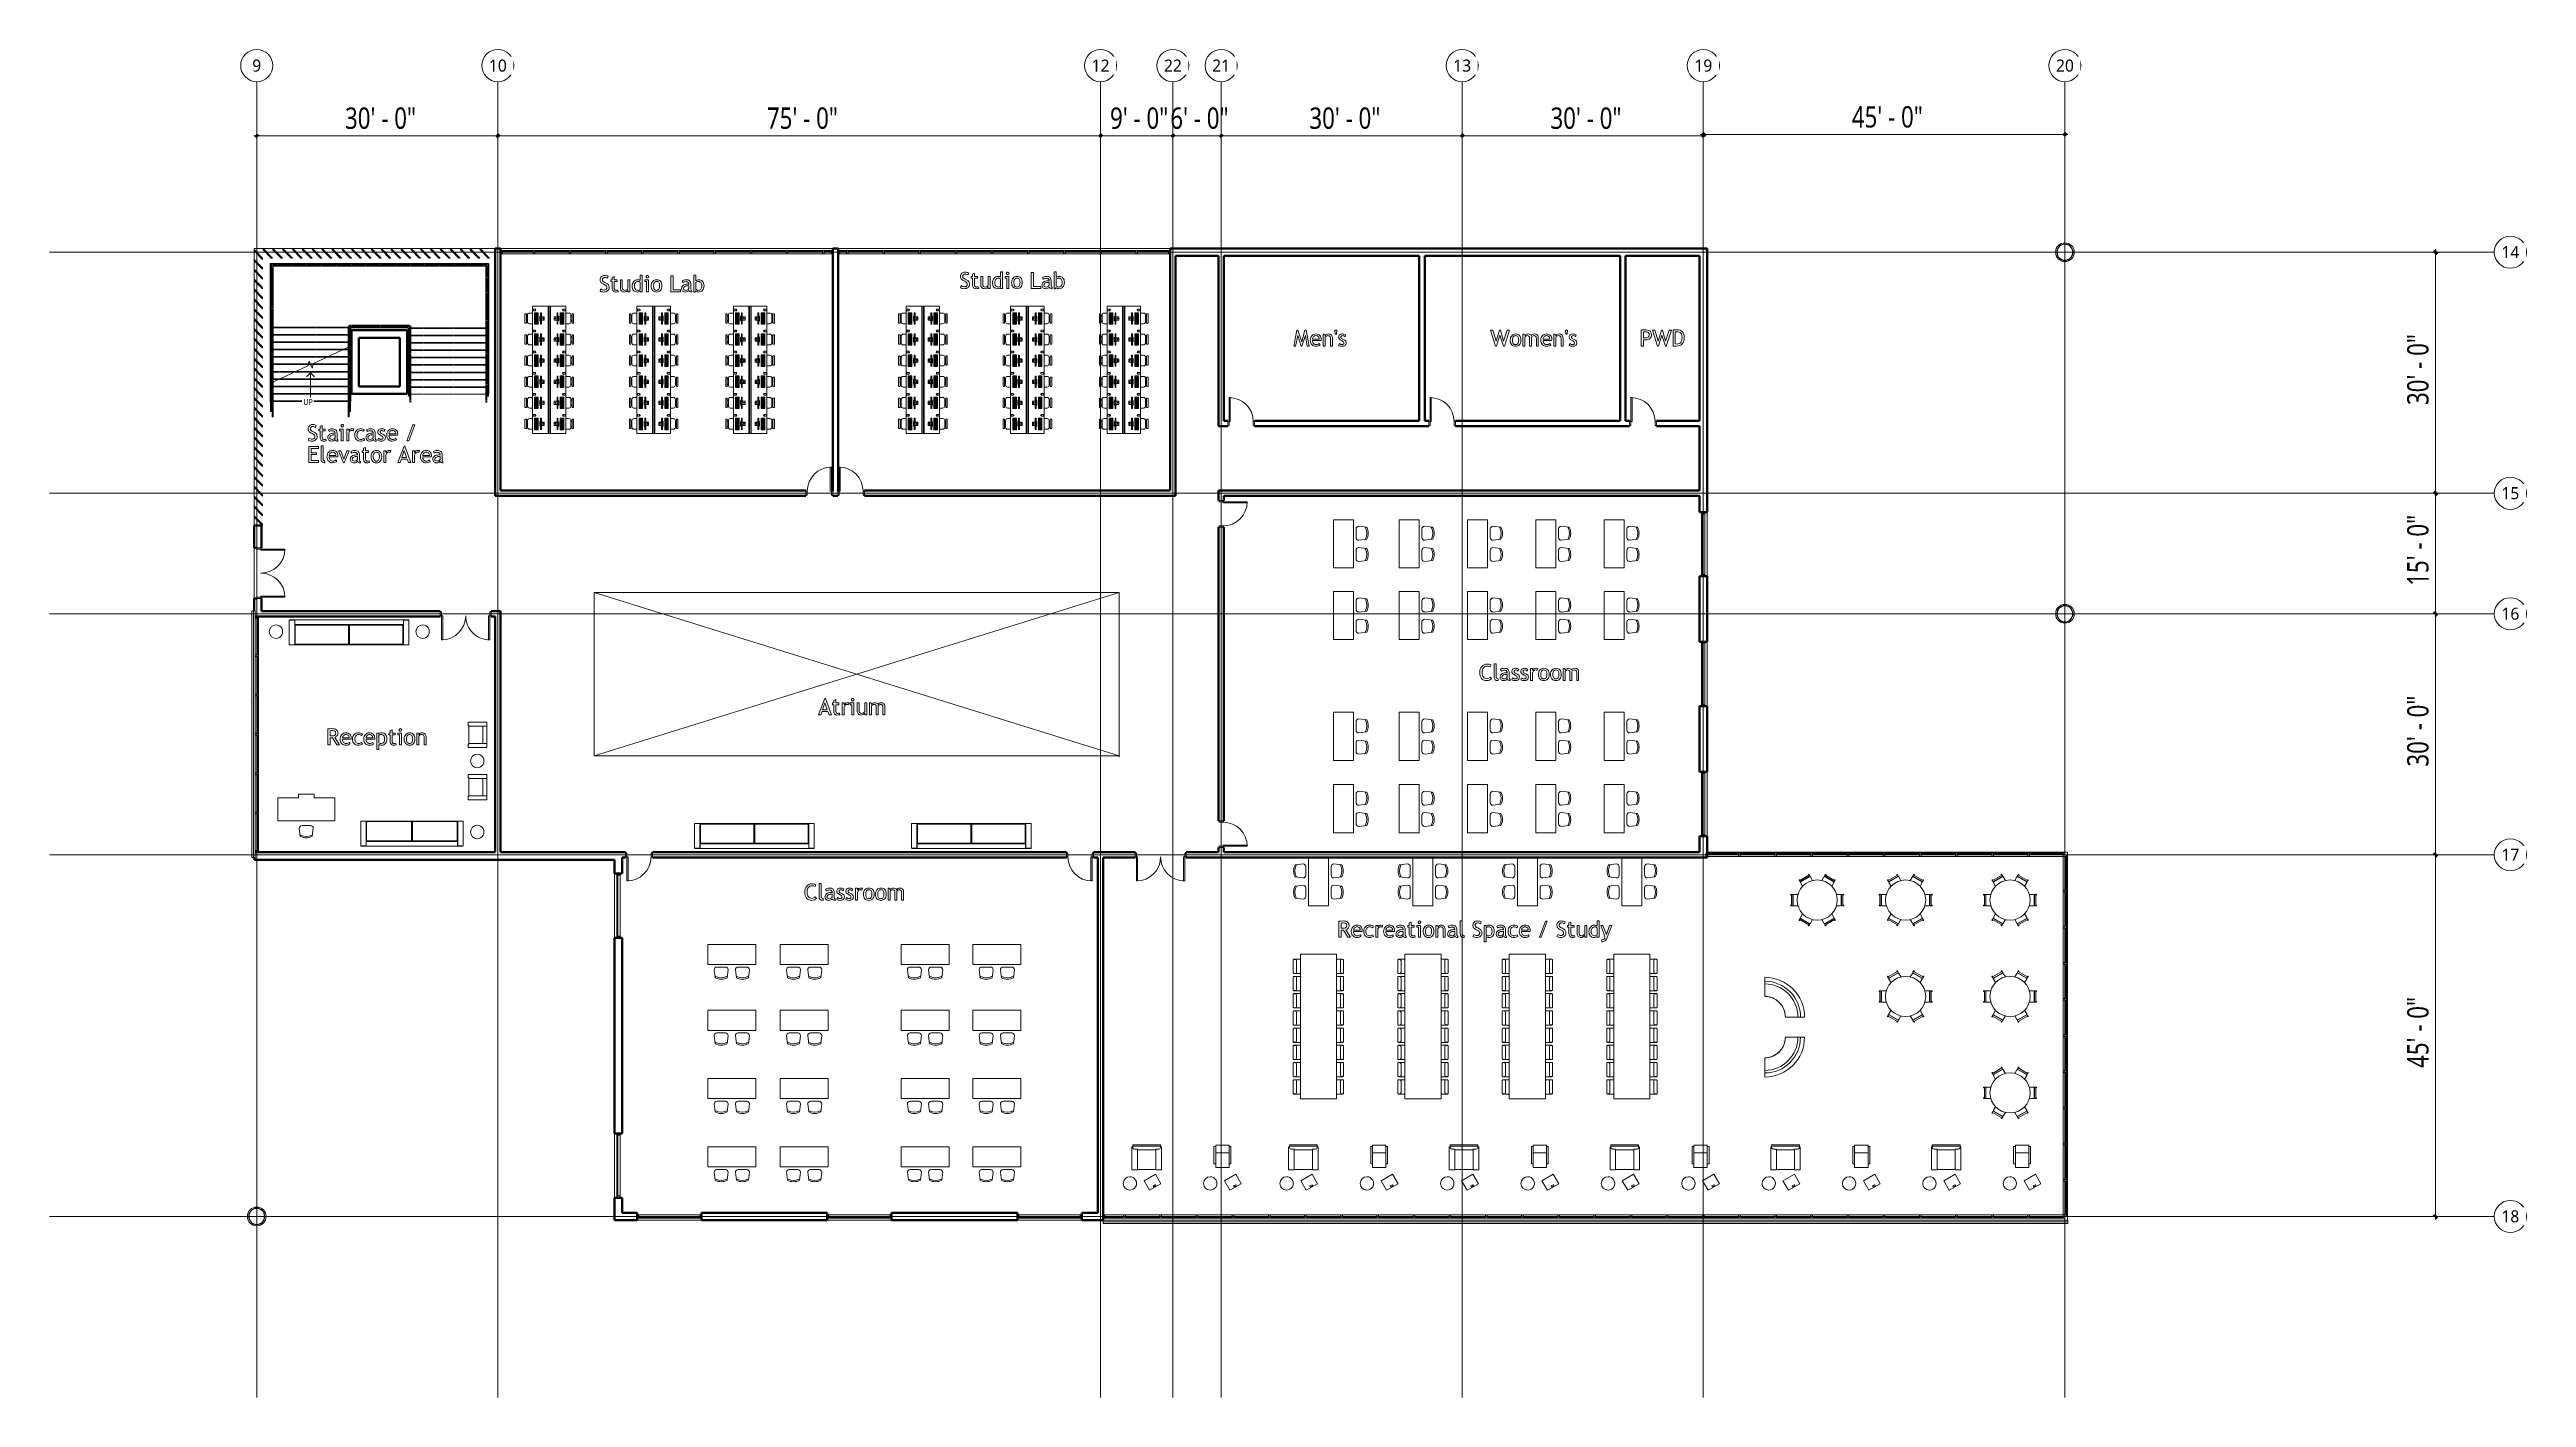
# Model space of a CAD drawing. Header units: inches. Extents: x -1714 to 6424, y -1550 to 970.
# Drawn here: x -1714 to 1984, y -1043 to 970 of the extents above; entities outside this region: 2.
import ezdxf

# ---------------------------------------------------------------- set-up
doc = ezdxf.new("R2010")
doc.units = ezdxf.units.IN
doc.header["$MEASUREMENT"] = 0
doc.linetypes.add('Grid Line 1_2_', pattern=[0.875, 0.5, -0.125, 0.125, -0.125])
doc.linetypes.add('Overhead 1_16_', pattern=[0.101562, 0.0625, -0.039062])
for name, color, linetype, lineweight in [('A-ANNO-DIMS', 211, 'Continuous', 9), ('A-ANNO-DIMS-96', 211, 'Continuous', 9), ('A-ANNO-NOTE', 131, 'Continuous', 9), ('A-COLS', 52, 'Continuous', 9), ('A-DETL', 90, 'Continuous', 9), ('A-DOOR', 31, 'Continuous', 13), ('A-DOOR-FRAM', 31, 'Continuous', 20), ('A-FLOR', 192, 'Continuous', 13), ('A-FLOR-HRAL', 11, 'Continuous', 9), ('A-GENM', 13, 'Continuous', 9), ('A-GLAZ-CURT', 52, 'Continuous', 9), ('A-GLAZ-CWMG', 51, 'Continuous', 9), ('A-MASS', 70, 'Continuous', 9), ('A-WALL', 113, 'Continuous', 13), ('I-FURN', 30, 'Continuous', 9), ('Q-SPCQ', 91, 'Continuous', 9), ('S-BEAM', 12, 'Continuous', 9), ('S-GRID', 1, 'Continuous', 9), ('S-GRID-IDEN', 1, 'Continuous', 9), ('S-STRS', 31, 'Continuous', 9), ('S-STRS-ANNO', 31, 'Continuous', 9), ('S-STRS-IDEN', 31, 'Continuous', 9), ('S-STRS-MBND', 31, 'Overhead 1_16_', 9)]:
    doc.layers.add(name, color=color, linetype=linetype, lineweight=lineweight)
doc.styles.add('Georgia', font='georgia.ttf', dxfattribs={"width": 1.2, "height": 0.25})
doc.styles.add('Trebuchet MS', font='trebuc.ttf', dxfattribs={"width": 0.8, "height": 9})
doc.styles.add('Trebuchet MS_1', font='trebuc.ttf', dxfattribs={"width": 0.8, "height": 0.09375})
doc.styles.add('Trebuchet MS_2', font='trebuc.ttf', dxfattribs={"height": 18})
doc.styles.add('Trebuchet MS_3', font='trebuc.ttf', dxfattribs={"width": 0.8, "height": 31.875})
doc.dimstyles.new('Linear_-_3_32__Trebuchet_MS_2', dxfattribs={"dimscale": 12, "dimtxt": 32.86156, "dimasz": 0.375, "dimexe": 0.5, "dimexo": 0.5, "dimgap": 0.125, "dimtad": 1, "dimdec": 4, "dimrnd": 0.0625, "dimzin": 3, "dimdsep": 46, "dimlunit": 4, "dimtxsty": 'Trebuchet MS_3', "dimblk1": 'OBLIQUE', "dimblk2": 'OBLIQUE', "dimsah": 1, "dimcen": 0.09, "dimdle": 0.375, "dimazin": 0, "dimtfac": 1, "dimtdec": 4, "dimtix": 1, "dimtmove": 0, "dimatfit": 3, "dimfxl": 1, "dimtvp": 1, "dimfrac": 2, "dimtolj": 1, "dimtzin": 0, "dimarcsym": 2})

msp = doc.modelspace()

# ---------------------------------------------------------------- blocks, each defined once
blk = doc.blocks.new('Door-Exterior-Single-Two_Lite - 36_ x 84_-1295064-L1 - Architectural')
at = {"layer": 'A-DOOR', "lineweight": 20}
for p, q in [((18, 39.25), (16.25, 39.25)), ((16.25, 39.25), (16.25, 3.25)), ((18, 3.25), (18, 39.25)), ((16.25, 3.25), (18, 3.25))]:
    blk.add_line(p, q, dxfattribs=at)
at = {"layer": 'A-DOOR', "lineweight": 9}
blk.add_arc((18, 3.25), 36, 90, 180, dxfattribs=at)
at = {"layer": 'A-DOOR-FRAM'}
for p, q in [((-18, 3.25), (-20, 3.25)), ((-20, 3.25), (-20, -2.5)), ((-18, -2.5), (-18, 3.25)), ((18, 3.25), (18, -2.5)), ((20, 3.25), (18, 3.25)), ((20, -2.5), (20, 3.25)), ((-20, -2.5), (-18, -2.5)), ((18, -2.5), (20, -2.5))]:
    blk.add_line(p, q, dxfattribs=at)
blk = doc.blocks.new('Door-Exterior-Single-Two_Lite - 36_ x 84_-1295094-L1 - Architectural')
at = {"layer": 'A-DOOR', "lineweight": 20}
for p, q in [((16.25, -3.25), (18, -3.25)), ((16.25, -39.25), (16.25, -3.25)), ((18, -3.25), (18, -39.25)), ((18, -39.25), (16.25, -39.25))]:
    blk.add_line(p, q, dxfattribs=at)
at = {"layer": 'A-DOOR', "lineweight": 9}
blk.add_arc((18, -3.25), 36, 180, 270, dxfattribs=at)
at = {"layer": 'A-DOOR-FRAM'}
for p, q in [((-20, 2.5), (-18, 2.5)), ((-20, -3.25), (-20, 2.5)), ((-18, 2.5), (-18, -3.25)), ((18, 2.5), (20, 2.5)), ((18, -3.25), (18, 2.5)), ((20, 2.5), (20, -3.25)), ((-18, -3.25), (-20, -3.25)), ((20, -3.25), (18, -3.25))]:
    blk.add_line(p, q, dxfattribs=at)
blk = doc.blocks.new('Door-Passage-Double-Flush - 72_ x 84_-1294601-L1 - Architectural')
at = {"layer": 'A-DOOR', "lineweight": 20}
for p, q in [((-36, 3.25), (-36, 39.25)), ((-36, 39.25), (-34.25, 39.25)), ((-34.25, 39.25), (-34.25, 3.25)), ((36, 39.25), (34.25, 39.25)), ((34.25, 39.25), (34.25, 3.25)), ((36, 3.25), (36, 39.25)), ((-34.25, 3.25), (-36, 3.25)), ((34.25, 3.25), (36, 3.25))]:
    blk.add_line(p, q, dxfattribs=at)
at = {"layer": 'A-DOOR', "lineweight": 9}
for centre, start, end in [((-36, 3.25), 360, 90), ((36, 3.25), 90, 180)]:
    blk.add_arc(centre, 36, start, end, dxfattribs=at)
at = {"layer": 'A-DOOR-FRAM'}
for p, q in [((-36, 3.25), (-38, 3.25)), ((-38, 3.25), (-38, -2.5)), ((-36, -2.5), (-36, 3.25)), ((36, 3.25), (36, -2.5)), ((38, 3.25), (36, 3.25)), ((38, -2.5), (38, 3.25)), ((-38, -2.5), (-36, -2.5)), ((36, -2.5), (38, -2.5))]:
    blk.add_line(p, q, dxfattribs=at)
blk = doc.blocks.new('Door-Passage-Single-Flush - 36_ x 84_-1296515-L1 - Architectural')
at = {"layer": 'A-DOOR', "lineweight": 20}
for p, q in [((16.25, -3.25), (18, -3.25)), ((16.25, -39.25), (16.25, -3.25)), ((18, -3.25), (18, -39.25)), ((18, -39.25), (16.25, -39.25))]:
    blk.add_line(p, q, dxfattribs=at)
at = {"layer": 'A-DOOR', "lineweight": 9}
blk.add_arc((18, -3.25), 36, 180, 270, dxfattribs=at)
at = {"layer": 'A-DOOR-FRAM'}
for p, q in [((-20, 2.5), (-18, 2.5)), ((-20, -3.25), (-20, 2.5)), ((-18, 2.5), (-18, -3.25)), ((18, 2.5), (20, 2.5)), ((18, -3.25), (18, 2.5)), ((20, 2.5), (20, -3.25)), ((-18, -3.25), (-20, -3.25)), ((20, -3.25), (18, -3.25))]:
    blk.add_line(p, q, dxfattribs=at)
blk = doc.blocks.new('System Panel - Glazed-1345550-L1 - Architectural')
at = {"layer": 'A-GLAZ-CURT', "lineweight": 13}
for p, q in [((23.125, 1.75), (-23.125, 1.75)), ((-23.125, 1.75), (-23.125, 0.75)), ((-23.125, 0.75), (23.125, 0.75)), ((23.125, 0.75), (23.125, 1.75))]:
    blk.add_line(p, q, dxfattribs=at)
blk = doc.blocks.new('System Panel - Glazed-1339840-L1 - Architectural')
at = {"layer": 'A-GLAZ-CURT', "lineweight": 13}
for p, q in [((25.125, 1.75), (-25.125, 1.75)), ((-25.125, 1.75), (-25.125, 0.75)), ((-25.125, 0.75), (25.125, 0.75)), ((25.125, 0.75), (25.125, 1.75))]:
    blk.add_line(p, q, dxfattribs=at)
blk = doc.blocks.new('System Panel - Glazed-1332335-L1 - Architectural')
at = {"layer": 'A-GLAZ-CURT', "lineweight": 13}
for p, q in [((25.125, 1.75), (-25.125, 1.75)), ((-25.125, 1.75), (-25.125, 0.75)), ((-25.125, 0.75), (25.125, 0.75)), ((25.125, 0.75), (25.125, 1.75))]:
    blk.add_line(p, q, dxfattribs=at)
blk = doc.blocks.new('System Panel - Glazed-1332336-L1 - Architectural')
at = {"layer": 'A-GLAZ-CURT', "lineweight": 13}
for p, q in [((25.75, 1.75), (-25.75, 1.75)), ((-25.75, 1.75), (-25.75, 0.75)), ((-25.75, 0.75), (25.75, 0.75)), ((25.75, 0.75), (25.75, 1.75))]:
    blk.add_line(p, q, dxfattribs=at)
blk = doc.blocks.new('System Panel - Glazed-1332247-L1 - Architectural')
at = {"layer": 'A-GLAZ-CURT', "lineweight": 13}
for p, q in [((25.75, 1.75), (-25.75, 1.75)), ((-25.75, 1.75), (-25.75, 0.75)), ((-25.75, 0.75), (25.75, 0.75)), ((25.75, 0.75), (25.75, 1.75))]:
    blk.add_line(p, q, dxfattribs=at)
blk = doc.blocks.new('System Panel - Glazed-1332286-L1 - Architectural')
at = {"layer": 'A-GLAZ-CURT', "lineweight": 13}
for p, q in [((25.125, 1.75), (-25.125, 1.75)), ((-25.125, 1.75), (-25.125, 0.75)), ((-25.125, 0.75), (25.125, 0.75)), ((25.125, 0.75), (25.125, 1.75))]:
    blk.add_line(p, q, dxfattribs=at)
blk = doc.blocks.new('Rectangular Mullion - 2_5_ x 5_ rectangular-1332245-L1 - Architectural')
at = {"layer": 'A-GLAZ-CWMG'}
for p, q in [((1292.6, -339.5), (1292.6, -288)), ((1297.6, -288), (1297.6, -339.5))]:
    blk.add_line(p, q, dxfattribs=at)
blk = doc.blocks.new('Rectangular Mullion - 2_5_ x 5_ rectangular-1332264-L1 - Architectural')
at = {"layer": 'A-GLAZ-CWMG'}
for p, q in [((1292.6, -770.3), (1292.6, -720)), ((1297.6, -720), (1297.6, -770.3))]:
    blk.add_line(p, q, dxfattribs=at)
blk = doc.blocks.new('Rectangular Mullion - 2_5_ x 5_ rectangular-1332234-L1 - Architectural')
at = {"layer": 'A-GLAZ-CWMG', "lineweight": 20}
for p, q in [((-1.25, 2.5), (1.25, 2.5)), ((-1.25, -2.5), (-1.25, 2.5)), ((1.25, 2.5), (1.25, -2.5)), ((1.25, -2.5), (-1.25, -2.5))]:
    blk.add_line(p, q, dxfattribs=at)
blk = doc.blocks.new('Rectangular Mullion - 2_5_ x 5_ rectangular-1332267-L1 - Architectural')
at = {"layer": 'A-GLAZ-CWMG', "lineweight": 20}
for p, q in [((0, 2.5), (-2.5, 2.5)), ((-2.5, 2.5), (-2.5, -2.5)), ((0, -2.5), (0, 2.5)), ((-2.5, -2.5), (0, -2.5))]:
    blk.add_line(p, q, dxfattribs=at)
blk = doc.blocks.new('Rectangular Mullion - 2_5_ x 5_ rectangular-1332277-L1 - Architectural')
at = {"layer": 'A-GLAZ-CWMG', "lineweight": 20}
for p, q in [((-2.5, 2.5), (0, 2.5)), ((-2.5, -2.5), (-2.5, 2.5)), ((0, 2.5), (0, -2.5)), ((0, -2.5), (-2.5, -2.5))]:
    blk.add_line(p, q, dxfattribs=at)
blk = doc.blocks.new('Rectangular Mullion - 2_5_ x 5_ rectangular-1332330-L1 - Architectural')
at = {"layer": 'A-GLAZ-CWMG'}
for p, q in [((1292.6, -393.5), (1292.6, -342)), ((1297.6, -393.5), (1297.6, -342))]:
    blk.add_line(p, q, dxfattribs=at)
blk = doc.blocks.new('Rectangular Mullion - 2_5_ x 5_ rectangular-1332334-L1 - Architectural')
at = {"layer": 'A-GLAZ-CWMG'}
for p, q in [((1292.6, -285.5), (1292.6, -235.3)), ((1297.6, -285.5), (1297.6, -235.3))]:
    blk.add_line(p, q, dxfattribs=at)
blk = doc.blocks.new('System Panel - Glazed-1339775-L1 - Architectural')
at = {"layer": 'A-GLAZ-CURT', "lineweight": 13}
for p, q in [((25.75, 1.75), (-25.75, 1.75)), ((-25.75, 1.75), (-25.75, 0.75)), ((-25.75, 0.75), (25.75, 0.75)), ((25.75, 0.75), (25.75, 1.75))]:
    blk.add_line(p, q, dxfattribs=at)
blk = doc.blocks.new('System Panel - Glazed-1339783-L1 - Architectural')
at = {"layer": 'A-GLAZ-CURT', "lineweight": 13}
for p, q in [((14.125, 1.75), (-14.125, 1.75)), ((-14.125, 1.75), (-14.125, 0.75)), ((-14.125, 0.75), (14.125, 0.75)), ((14.125, 0.75), (14.125, 1.75))]:
    blk.add_line(p, q, dxfattribs=at)
blk = doc.blocks.new('System Panel - Glazed-1339728-L1 - Architectural')
at = {"layer": 'A-GLAZ-CURT', "lineweight": 13}
for p, q in [((25.75, 1.75), (-25.75, 1.75)), ((-25.75, 1.75), (-25.75, 0.75)), ((-25.75, 0.75), (25.75, 0.75)), ((25.75, 0.75), (25.75, 1.75))]:
    blk.add_line(p, q, dxfattribs=at)
blk = doc.blocks.new('Rectangular Mullion - 2_5_ x 5_ rectangular-1339687-L1 - Architectural')
at = {"layer": 'A-GLAZ-CWMG', "lineweight": 20}
for p, q in [((-1.25, 2.5), (1.25, 2.5)), ((-1.25, -2.5), (-1.25, 2.5)), ((1.25, 2.5), (1.25, -2.5)), ((1.25, -2.5), (-1.25, -2.5))]:
    blk.add_line(p, q, dxfattribs=at)
blk = doc.blocks.new('Rectangular Mullion - 2_5_ x 5_ rectangular-1339782-L1 - Architectural')
at = {"layer": 'A-GLAZ-CWMG'}
for p, q in [((-138.4, -770.3), (-110.1, -770.3)), ((-138.4, -775.3), (-110.1, -775.3))]:
    blk.add_line(p, q, dxfattribs=at)
blk = doc.blocks.new('Rectangular Mullion - 2_5_ x 5_ rectangular-1339786-L1 - Architectural')
at = {"layer": 'A-GLAZ-CWMG', "lineweight": 20}
for p, q in [((-2.5, 2.5), (0, 2.5)), ((-2.5, -2.5), (-2.5, 2.5)), ((0, 2.5), (0, -2.5)), ((0, -2.5), (-2.5, -2.5))]:
    blk.add_line(p, q, dxfattribs=at)
blk = doc.blocks.new('Rectangular Mullion - 2_5_ x 5_ rectangular-1339831-L1 - Architectural')
at = {"layer": 'A-GLAZ-CWMG', "lineweight": 20}
for p, q in [((0, 2.5), (-2.5, 2.5)), ((-2.5, 2.5), (-2.5, -2.5)), ((0, -2.5), (0, 2.5)), ((-2.5, -2.5), (0, -2.5))]:
    blk.add_line(p, q, dxfattribs=at)
blk = doc.blocks.new('Rectangular Mullion - 2_5_ x 5_ rectangular-1345549-L1 - Architectural')
at = {"layer": 'A-GLAZ-CWMG'}
for p, q in [((807.9, -230.3), (761.6, -230.3)), ((807.9, -235.3), (761.6, -235.3))]:
    blk.add_line(p, q, dxfattribs=at)
blk = doc.blocks.new('System Panel - Glazed-1359491-L1 - Architectural')
at = {"layer": 'A-GLAZ-CURT', "lineweight": 13}
for p, q in [((5.125, 1.75), (-5.125, 1.75)), ((-5.125, 1.75), (-5.125, 0.75)), ((-5.125, 0.75), (5.125, 0.75)), ((5.125, 0.75), (5.125, 1.75))]:
    blk.add_line(p, q, dxfattribs=at)
blk = doc.blocks.new('System Panel - Glazed-1359459-L1 - Architectural')
at = {"layer": 'A-GLAZ-CURT', "lineweight": 13}
for p, q in [((23.125, 1.75), (-23.125, 1.75)), ((-23.125, 1.75), (-23.125, 0.75)), ((-23.125, 0.75), (23.125, 0.75)), ((23.125, 0.75), (23.125, 1.75))]:
    blk.add_line(p, q, dxfattribs=at)
blk = doc.blocks.new('Rectangular Mullion - 2_5_ x 5_ rectangular-1345531-L1 - Architectural')
at = {"layer": 'A-GLAZ-CWMG'}
for p, q in [((-89.6, 669.7), (-43.4, 669.7)), ((-43.4, 664.7), (-89.6, 664.7))]:
    blk.add_line(p, q, dxfattribs=at)
blk = doc.blocks.new('Rectangular Mullion - 2_5_ x 5_ rectangular-1359489-L1 - Architectural')
at = {"layer": 'A-GLAZ-CWMG'}
for p, q in [((-524.1, 669.7), (-534.4, 669.7)), ((-524.1, 664.7), (-534.4, 664.7))]:
    blk.add_line(p, q, dxfattribs=at)
blk = doc.blocks.new('System Panel - Glazed-1359669-L1 - Architectural')
at = {"layer": 'A-GLAZ-CURT', "lineweight": 13}
for p, q in [((5.125, -0.75), (-5.125, -0.75)), ((-5.125, -0.75), (-5.125, -1.75)), ((-5.125, -1.75), (5.125, -1.75)), ((5.125, -1.75), (5.125, -0.75))]:
    blk.add_line(p, q, dxfattribs=at)
blk = doc.blocks.new('System Panel - Glazed-1359671-L1 - Architectural')
at = {"layer": 'A-GLAZ-CURT', "lineweight": 13}
for p, q in [((25.75, -0.75), (-25.75, -0.75)), ((-25.75, -0.75), (-25.75, -1.75)), ((-25.75, -1.75), (25.75, -1.75)), ((25.75, -1.75), (25.75, -0.75))]:
    blk.add_line(p, q, dxfattribs=at)
blk = doc.blocks.new('System Panel - Glazed-1359674-L1 - Architectural')
at = {"layer": 'A-GLAZ-CURT', "lineweight": 13}
for p, q in [((25.75, -0.75), (-25.75, -0.75)), ((-25.75, -0.75), (-25.75, -1.75)), ((-25.75, -1.75), (25.75, -1.75)), ((25.75, -1.75), (25.75, -0.75))]:
    blk.add_line(p, q, dxfattribs=at)
blk = doc.blocks.new('System Panel - Glazed-1359675-L1 - Architectural')
at = {"layer": 'A-GLAZ-CURT', "lineweight": 13}
for p, q in [((23.125, -0.75), (-23.125, -0.75)), ((-23.125, -0.75), (-23.125, -1.75)), ((-23.125, -1.75), (23.125, -1.75)), ((23.125, -1.75), (23.125, -0.75))]:
    blk.add_line(p, q, dxfattribs=at)
blk = doc.blocks.new('Rectangular Mullion - 2_5_ x 5_ rectangular-1359657-L1 - Architectural')
at = {"layer": 'A-GLAZ-CWMG', "lineweight": 20}
for p, q in [((-1.25, 2.5), (1.25, 2.5)), ((-1.25, -2.5), (-1.25, 2.5)), ((1.25, 2.5), (1.25, -2.5)), ((1.25, -2.5), (-1.25, -2.5))]:
    blk.add_line(p, q, dxfattribs=at)
blk = doc.blocks.new('Rectangular Mullion - 2_5_ x 5_ rectangular-1359660-L1 - Architectural')
at = {"layer": 'A-GLAZ-CWMG'}
for p, q in [((-611.6, 669.7), (-560.1, 669.7)), ((-560.1, 664.7), (-611.6, 664.7))]:
    blk.add_line(p, q, dxfattribs=at)
blk = doc.blocks.new('Rectangular Mullion - 2_5_ x 5_ rectangular-1359661-L1 - Architectural')
at = {"layer": 'A-GLAZ-CWMG'}
for p, q in [((-1038.4, 669.7), (-992.1, 669.7)), ((-992.1, 664.7), (-1038.4, 664.7))]:
    blk.add_line(p, q, dxfattribs=at)
blk = doc.blocks.new('Rectangular Mullion - 2_5_ x 5_ rectangular-1359678-L1 - Architectural')
at = {"layer": 'A-GLAZ-CWMG', "lineweight": 20}
for p, q in [((0, 2.5), (-2.5, 2.5)), ((-2.5, 2.5), (-2.5, -2.5)), ((0, -2.5), (0, 2.5)), ((-2.5, -2.5), (0, -2.5))]:
    blk.add_line(p, q, dxfattribs=at)
blk = doc.blocks.new('Rectangular Mullion - 2_5_ x 5_ rectangular-1359663-L1 - Architectural')
at = {"layer": 'A-GLAZ-CWMG'}
for p, q in [((-665.6, 669.7), (-614.1, 669.7)), ((-665.6, 664.7), (-614.1, 664.7))]:
    blk.add_line(p, q, dxfattribs=at)
blk = doc.blocks.new('Rectangular Mullion - 2_5_ x 5_ rectangular-1359665-L1 - Architectural')
at = {"layer": 'A-GLAZ-CWMG'}
for p, q in [((-557.6, 669.7), (-547.4, 669.7)), ((-557.6, 664.7), (-547.4, 664.7))]:
    blk.add_line(p, q, dxfattribs=at)
blk = doc.blocks.new('Rectangular Mullion - 2_5_ x 5_ rectangular-1359683-L1 - Architectural')
at = {"layer": 'A-GLAZ-CWMG', "lineweight": 20}
for p, q in [((-2.5, 2.5), (0, 2.5)), ((-2.5, -2.5), (-2.5, 2.5)), ((0, 2.5), (0, -2.5)), ((0, -2.5), (-2.5, -2.5))]:
    blk.add_line(p, q, dxfattribs=at)
blk = doc.blocks.new('System Panel - Glazed-1361201-L1 - Architectural')
at = {"layer": 'A-GLAZ-CURT', "lineweight": 13}
for p, q in [((45.5, 1.75), (-45.5, 1.75)), ((-45.5, 1.75), (-45.5, 0.75)), ((-45.5, 0.75), (45.5, 0.75)), ((45.5, 0.75), (45.5, 1.75))]:
    blk.add_line(p, q, dxfattribs=at)
blk = doc.blocks.new('Rectangular Mullion - 2_5_ x 5_ rectangular-1361071-L1 - Architectural')
at = {"layer": 'A-GLAZ-CWMG'}
for p, q in [((-220.9, -770.3), (-175.4, -770.3)), ((-220.9, -775.3), (-175.4, -775.3))]:
    blk.add_line(p, q, dxfattribs=at)
blk = doc.blocks.new('Rectangular Mullion - 2_5_ x 5_ rectangular-1361072-L1 - Architectural')
at = {"layer": 'A-GLAZ-CWMG'}
for p, q in [((-266.4, -770.3), (-220.9, -770.3)), ((-266.4, -775.3), (-220.9, -775.3))]:
    blk.add_line(p, q, dxfattribs=at)
blk = doc.blocks.new('Rectangular Mullion - 2_5_ x 5_ rectangular-1361184-L1 - Architectural')
at = {"layer": 'A-GLAZ-CWMG', "lineweight": 20}
for p, q in [((-2.5, 2.5), (0, 2.5)), ((-2.5, -2.5), (-2.5, 2.5)), ((0, 2.5), (0, -2.5)), ((0, -2.5), (-2.5, -2.5))]:
    blk.add_line(p, q, dxfattribs=at)
blk = doc.blocks.new('Rectangular Mullion - 2_5_ x 5_ rectangular-1361191-L1 - Architectural')
at = {"layer": 'A-GLAZ-CWMG', "lineweight": 20}
for p, q in [((0, 2.5), (-2.5, 2.5)), ((-2.5, 2.5), (-2.5, -2.5)), ((0, -2.5), (0, 2.5)), ((-2.5, -2.5), (0, -2.5))]:
    blk.add_line(p, q, dxfattribs=at)
blk = doc.blocks.new('System Panel - Glazed-1422706-L1 - Architectural')
at = {"layer": 'A-GLAZ-CURT', "lineweight": 13}
for p, q in [((27.5, 1.7), (-27.5, 1.7)), ((-27.5, 1.7), (-27.5, 0.7)), ((-27.5, 0.7), (27.5, 0.7)), ((27.5, 0.7), (27.5, 1.7))]:
    blk.add_line(p, q, dxfattribs=at)
blk = doc.blocks.new('System Panel - Glazed-1422707-L1 - Architectural')
at = {"layer": 'A-GLAZ-CURT', "lineweight": 13}
for p, q in [((28.1, 1.7), (-28.1, 1.7)), ((-28.1, 1.7), (-28.1, 0.7)), ((-28.1, 0.7), (28.1, 0.7)), ((28.1, 0.7), (28.1, 1.7))]:
    blk.add_line(p, q, dxfattribs=at)
blk = doc.blocks.new('Rectangular Mullion - 2_5_ x 5_ rectangular-1422700-L1 - Architectural')
at = {"layer": 'A-GLAZ-CWMG'}
blk.add_line((-1402.4, 65.8), (-1402.4, 120.7), dxfattribs=at)
blk = doc.blocks.new('Rectangular Mullion - 2_5_ x 5_ rectangular-1422701-L1 - Architectural')
at = {"layer": 'A-GLAZ-CWMG'}
blk.add_line((-1402.4, 7.1), (-1402.4, 63.3), dxfattribs=at)
blk = doc.blocks.new('Rectangular Mullion - 2_5_ x 5_ rectangular-1362695-L1 - Architectural')
at = {"layer": 'A-GLAZ-CWMG', "lineweight": 20}
for p, q in [((-2.5, -2.5), (-2.5, 2.4)), ((0, 2.4), (0, -2.5)), ((0, -2.5), (-2.5, -2.5))]:
    blk.add_line(p, q, dxfattribs=at)
blk = doc.blocks.new('Rectangular Mullion - 2_5_ x 5_ rectangular-1362697-L1 - Architectural')
at = {"layer": 'A-GLAZ-CWMG', "lineweight": 20}
for p, q in [((-2.5, 2.4), (-2.5, -2.5)), ((0, -2.5), (0, 2.4)), ((-2.5, -2.5), (0, -2.5))]:
    blk.add_line(p, q, dxfattribs=at)
blk = doc.blocks.new('Rectangular Mullion - 2_5_ x 5_ rectangular-1362690-L1 - Architectural')
at = {"layer": 'A-GLAZ-CWMG', "lineweight": 20}
for p, q in [((-1.3, -2.5), (-1.3, 2.4)), ((1.3, 2.4), (1.3, -2.5)), ((1.3, -2.5), (-1.3, -2.5))]:
    blk.add_line(p, q, dxfattribs=at)
blk = doc.blocks.new('Kawneer Versoleil Sunshade - 6_ Blade At 5_-1418622-L1 - Architectural')
at = {"layer": 'A-GENM'}
for p, q in [((-716.8, 2.5), (-716.8, -2.5)), ((723.4, 2.5), (-716.8, 2.5)), ((723.4, 2.5), (-716.8, 2.5)), ((723.4, -2.5), (723.4, 2.5)), ((-716.8, -2.5), (723.4, -2.5))]:
    blk.add_line(p, q, dxfattribs=at)
at = {"layer": 'S-BEAM'}
for p, q in [((-716.8, 2.5), (-716.8, -2.5)), ((723.4, 2.5), (-716.8, 2.5)), ((-716.8, 0), (723.4, 0)), ((723.4, -2.5), (723.4, 2.5)), ((-716.8, -2.5), (723.4, -2.5))]:
    blk.add_line(p, q, dxfattribs=at)
blk = doc.blocks.new('Kawneer Versoleil Sunshade - 6_ Blade At 5_-1421183-L1 - Architectural')
at = {"layer": 'A-GENM'}
for p, q in [((-181, 2.5), (-181, -2.5)), ((187.6, 2.5), (-181, 2.5)), ((187.6, 2.5), (-181, 2.5)), ((187.6, -2.5), (187.6, 2.5)), ((-181, -2.5), (187.6, -2.5))]:
    blk.add_line(p, q, dxfattribs=at)
at = {"layer": 'S-BEAM'}
for p, q in [((-181, 2.5), (-181, -2.5)), ((187.6, 2.5), (-181, 2.5)), ((-181, 0), (187.6, 0)), ((187.6, -2.5), (187.6, 2.5)), ((-181, -2.5), (187.6, -2.5))]:
    blk.add_line(p, q, dxfattribs=at)
blk = doc.blocks.new('Door-Passage-Double-Flush - 72_ x 84_-1426335-L1 - Architectural')
at = {"layer": 'A-DOOR', "lineweight": 20}
for p, q in [((-36, 4.8125), (-36, 40.8125)), ((-36, 40.8125), (-34.25, 40.8125)), ((-34.25, 40.8125), (-34.25, 4.8125)), ((36, 40.8125), (34.25, 40.8125)), ((34.25, 40.8125), (34.25, 4.8125)), ((36, 4.8125), (36, 40.8125)), ((-34.25, 4.8125), (-36, 4.8125)), ((34.25, 4.8125), (36, 4.8125))]:
    blk.add_line(p, q, dxfattribs=at)
at = {"layer": 'A-DOOR', "lineweight": 9}
for centre, start, end in [((-36, 4.8125), 360, 90), ((36, 4.8125), 90, 180)]:
    blk.add_arc(centre, 36, start, end, dxfattribs=at)
at = {"layer": 'A-DOOR-FRAM'}
for p, q in [((-36, 4.8125), (-38, 4.8125)), ((-38, 4.8125), (-38, -0.9375)), ((-36, -0.9375), (-36, 4.8125)), ((36, 4.8125), (36, -0.9375)), ((38, 4.8125), (36, 4.8125)), ((38, -0.9375), (38, 4.8125)), ((-38, -0.9375), (-36, -0.9375)), ((36, -0.9375), (38, -0.9375))]:
    blk.add_line(p, q, dxfattribs=at)
blk = doc.blocks.new('Metal Clad Column - 24_-1433466-L1 - Architectural')
at = {"layer": 'A-COLS'}
for start, end in [(0, 180), (180, 0)]:
    blk.add_arc((0, 0), 14, start, end, dxfattribs=at)
at = {"layer": 'A-COLS', "lineweight": 30}
for start, end in [(360, 180), (180, 0)]:
    blk.add_arc((0, 0), 12, start, end, dxfattribs=at)
blk = doc.blocks.new('Chair-Viper - Chair-1456982-L1 - Architectural')
at = {"layer": 'I-FURN'}
for p, q in [((-20.8, 0.6), (-20.8, -2.5)), ((-20.8, 0.6), (20.7, 0.6)), ((20.7, -2.5), (20.7, 0.6)), ((-22, -36.8), (-22, -2.5)), ((-22, -2.5), (-20.8, -2.5)), ((-13.6, -36.8), (-22, -36.8)), ((-20.8, -1.4), (20.7, -1.4)), ((-13.6, -5.9), (-18.1, -5.9)), ((-13.6, -36.1), (-13.6, -5.9)), ((-13.6, -6.9), (13.6, -6.9)), ((13.6, -36.1), (-13.6, -36.1)), ((-13.6, -36.1), (-13.6, -36.8)), ((13.6, -36.1), (13.6, -5.9)), ((13.6, -5.9), (18.2, -5.9)), ((13.6, -36.1), (13.6, -36.8)), ((13.6, -36.8), (22, -36.8)), ((22, -2.5), (20.7, -2.5)), ((22, -36.8), (22, -2.5))]:
    blk.add_line(p, q, dxfattribs=at)
for centre, radius, start, end in [((-16.2, -2.5), 4.54, 180, 203.6711), ((-18.1, -3.5), 2.4, 201.6168, 270), ((18.2, -3.6), 2.24, 270, 341.1202), ((13.2, -1.9), 7.59, 341.1202, 355.2087)]:
    blk.add_arc(centre, radius, start, end, dxfattribs=at)
blk = doc.blocks.new('Table-Teknion-DNA_Laptop_Table - DNA Freestanding Laptop-1456984-L1 - Architectural')
at = {"layer": 'I-FURN'}
for p, q in [((9.8, 8.2), (-9.8, 8.2)), ((-9.8, 8.2), (-9.8, -8.2)), ((-2, 5.7), (-2, 6.8)), ((-1.7, 7.1), (1.7, 7.1)), ((1.7, 5.4), (-1.7, 5.4)), ((2, 6.8), (2, 5.7)), ((9.8, -8.2), (9.8, 8.2)), ((-9.8, -8.2), (9.8, -8.2))]:
    blk.add_line(p, q, dxfattribs=at)
for centre, start, end in [((-1.7, 6.8), 90, 180), ((-1.7, 5.7), 180, 270), ((1.7, 6.8), 0, 90), ((1.7, 5.7), 270, 0)]:
    blk.add_arc(centre, 0.289, start, end, dxfattribs=at)
blk = doc.blocks.new('Nemschoff_Steps_866-T7_TableFreestanding - Left Stand -T8-1456986-L1 - Architectural')
at = {"layer": 'I-FURN'}
for start, end in [(360, 180), (180, 360)]:
    blk.add_arc((0, 0), 10, start, end, dxfattribs=at)
blk = doc.blocks.new('3_Seater_Sofa_-_Fully_Parametric_16203 _1_ - 3_Seater_Sofa_-_Fully_Parametric_16203 _1_-1473010-L1 - Architectural')
at = {"layer": 'I-FURN'}
for p, q in [((-89.2, 37.4), (-89.2, 0.4)), ((-89, 37.4), (-89.2, 37.4)), ((-88.5, 37.4), (-89, 37.4)), ((-88.5, 37.4), (-88.5, 37.4)), ((-83.2, 37.4), (-88.5, 37.4)), ((-85.9, 37.4), (-88.4, 37.4)), ((-84.5, 37.4), (-85.6, 37.4)), ((-81.9, 37.4), (-84.2, 37.4)), ((-82.6, 37.4), (-83.2, 37.4)), ((-81.2, 37.4), (-82.6, 37.4)), ((81.9, 37.4), (-81.9, 37.4)), ((-79.8, 37.4), (-81.2, 37.4)), ((-81.2, 3.9), (-81.2, 37.4)), ((-81.2, 37.4), (-81.2, 37.4)), ((-79.6, 37.4), (-79.7, 37.4)), ((-1.6, 37.4), (-79.6, 37.4)), ((-1.5, 37.4), (-1.5, 37.4)), ((1.4, 37.4), (-1.4, 37.4)), ((1.5, 37.4), (1.5, 37.4)), ((79.6, 37.4), (1.6, 37.4)), ((79.7, 37.4), (79.6, 37.4)), ((81.2, 37.4), (79.8, 37.4)), ((81.2, 37.4), (81.2, 3.9)), ((82.6, 37.4), (81.2, 37.4)), ((85.9, 37.4), (81.9, 37.4)), ((83.2, 37.4), (82.6, 37.4)), ((88.5, 37.4), (83.2, 37.4)), ((87.2, 37.4), (86.2, 37.4)), ((88.4, 37.4), (87.6, 37.4)), ((88.5, 37.4), (88.5, 37.4)), ((89, 37.4), (88.5, 37.4)), ((89.2, 37.4), (89, 37.4)), ((89.2, 0.4), (89.2, 37.4)), ((-89.3, 36.4), (-89.3, 1)), ((-89.2, 0.4), (-89, 0.4)), ((-89, 0.4), (-88.5, 0.4)), ((-88.5, 0.4), (-83.2, 0.4)), ((-88.4, 0.4), (-87.6, 0.4)), ((-88.2, 0), (-81.1, 0)), ((-87.2, 0.4), (-86.2, 0.4)), ((-85.9, 0.4), (-81.9, 0.4)), ((-83.2, 0.4), (-82.6, 0.4)), ((-82.6, 0.4), (-81.2, 0.4)), ((-81, 36.6), (-81.2, 36.6)), ((-81, 36.6), (-81.2, 36.6)), ((-81.2, 35.8), (-81.2, 8.7)), ((-81.2, 3.9), (-81.2, 0.8)), ((-81.2, 0.4), (-81.2, 0.8)), ((81.1, 7), (-81.1, 7)), ((-81.1, 7), (-81.1, 4.7)), ((-81.1, 7), (-81.1, 6.9)), ((-81.1, 4.7), (-81.1, 3.9)), ((-81.1, 0.8), (-81.1, 3.9)), ((-81.1, 0.8), (-81.1, 3.9)), ((-81.1, 0.8), (-81.1, 0)), ((-81.1, 0), (81.1, 0)), ((-80.4, 35.8), (-80.4, 8.7)), ((-80.4, 35.8), (-80.4, 8.7)), ((-1.6, 36.6), (-79.6, 36.6)), ((-1.6, 36.6), (-79.6, 36.6)), ((-79.6, 7.9), (-1.6, 7.9)), ((-79.6, 7.9), (-1.6, 7.9)), ((-79.6, 7.1), (-1.6, 7.1)), ((-0.8, 8.7), (-0.8, 35.8)), ((-0.8, 8.7), (-0.8, 35.8)), ((0.2, 36.6), (-0.2, 36.6)), ((0.2, 36.6), (-0.2, 36.6)), ((0, 8.7), (0, 35.8)), ((0, 35.8), (0, 8.7)), ((0.8, 35.8), (0.8, 8.7)), ((0.8, 35.8), (0.8, 8.7)), ((79.6, 36.6), (1.6, 36.6)), ((79.6, 36.6), (1.6, 36.6)), ((1.6, 7.9), (79.6, 7.9)), ((1.6, 7.9), (79.6, 7.9)), ((1.6, 7.1), (79.6, 7.1)), ((80.4, 8.7), (80.4, 35.8)), ((80.4, 8.7), (80.4, 35.8)), ((81.2, 36.6), (81, 36.6)), ((81.2, 36.6), (81, 36.6)), ((81.1, 4.7), (81.1, 7)), ((81.1, 4.1), (81.1, 4.7)), ((81.1, 3.9), (81.1, 4.1)), ((81.1, 3.9), (81.1, 0.8)), ((81.1, 3.9), (81.1, 0.8)), ((81.1, 0.6), (81.1, 0.8)), ((81.1, 0), (81.1, 0.5)), ((81.1, 0), (88.2, 0)), ((81.2, 8.7), (81.2, 35.8)), ((81.2, 0.8), (81.2, 3.9)), ((81.2, 0.8), (81.2, 0.4)), ((81.2, 0.4), (82.6, 0.4)), ((81.2, 0.4), (81.2, 0.4)), ((81.9, 0.4), (84.2, 0.4)), ((82.6, 0.4), (83.2, 0.4)), ((83.2, 0.4), (88.5, 0.4)), ((84.5, 0.4), (85.6, 0.4)), ((85.9, 0.4), (88.4, 0.4)), ((88.5, 0.4), (89, 0.4)), ((89, 0.4), (89.2, 0.4)), ((89.3, 1), (89.3, 36.4)), ((-88.2, 0), (88.2, 0))]:
    blk.add_line(p, q, dxfattribs=at)
at = {"layer": 'I-FURN', "flags": 128}
for points in [[(-89.2, 37.4), (-89.2, 37.4), (-89.2, 37.4), (-89.2, 37.4), (-89.2, 37.4), (-89.2, 37.4), (-89.2, 37.4), (-89.2, 37.4), (-89.2, 37.4), (-89.1, 37.4), (-89.1, 37.4), (-89.1, 37.4), (-89.1, 37.4), (-89.1, 37.4), (-89.1, 37.4), (-89.1, 37.4), (-89, 37.4), (-89, 37.4), (-89, 37.4), (-89, 37.4), (-89, 37.4), (-88.9, 37.4)], [(-89.2, 37.4), (-89.2, 37.4), (-89.2, 37.4), (-89.2, 37.4), (-89.2, 37.4), (-89.2, 37.4), (-89.2, 37.4), (-89.2, 37.4), (-89.2, 37.4), (-89.2, 37.4), (-89.2, 37.4), (-89.2, 37.4), (-89.2, 37.4), (-89.2, 37.4), (-89.2, 37.4), (-89.2, 37.4), (-89.2, 37.4), (-89.2, 37.4), (-89.2, 37.4), (-89.2, 37.4), (-89.2, 37.4), (-89.2, 37.4), (-89.2, 37.4), (-89.2, 37.4), (-89.2, 37.4), (-89.2, 37.4), (-89.2, 37.4), (-89.2, 37.4), (-89.2, 37.4), (-89.2, 37.4), (-89.2, 37.4), (-89.2, 37.4), (-89.2, 37.4), (-89.2, 37.4), (-89.2, 37.4), (-89.2, 37.4), (-89.2, 37.4), (-89.2, 37.4), (-89.2, 37.4), (-89.2, 37.4)], [(-89.2, 37.4), (-89.2, 37.4), (-89.2, 37.4), (-89.2, 37.4), (-89.2, 37.4), (-89.2, 37.4), (-89.2, 37.4), (-89.2, 37.4), (-89.2, 37.4), (-89.2, 37.4), (-89.2, 37.4), (-89.2, 37.4), (-89.2, 37.4), (-89.1, 37.4), (-89.1, 37.4), (-89.1, 37.4), (-89.1, 37.4), (-89.1, 37.4), (-89.1, 37.4), (-89.1, 37.4), (-89.1, 37.4), (-89.1, 37.4), (-89.1, 37.4), (-89.1, 37.4), (-89, 37.4), (-89, 37.4), (-89, 37.4), (-89, 37.4)], [(-89, 37.4), (-89, 37.4), (-89, 37.4), (-89, 37.4), (-89.1, 37.4), (-89.1, 37.4), (-89.1, 37.4), (-89.1, 37.4), (-89.1, 37.4), (-89.1, 37.4), (-89.1, 37.4), (-89.1, 37.4), (-89.1, 37.4), (-89.1, 37.4), (-89.1, 37.4), (-89.2, 37.4), (-89.2, 37.4), (-89.2, 37.4), (-89.2, 37.4), (-89.2, 37.4), (-89.2, 37.4), (-89.2, 37.4), (-89.2, 37.4), (-89.2, 37.4), (-89.2, 37.4), (-89.2, 37.4), (-89.2, 37.4), (-89.2, 37.4)], [(-89, 37.4), (-89, 37.4), (-88.9, 37.4), (-88.9, 37.4), (-88.8, 37.4), (-88.8, 37.4), (-88.7, 37.4), (-88.7, 37.4), (-88.7, 37.4), (-88.6, 37.4), (-88.6, 37.4), (-88.5, 37.4)], [(-88.5, 37.4), (-88.6, 37.4), (-88.6, 37.4), (-88.7, 37.4), (-88.7, 37.4), (-88.8, 37.4), (-88.8, 37.4), (-88.9, 37.4), (-88.9, 37.4), (-89, 37.4), (-89, 37.4), (-89, 37.4)], [(-88.6, 37.4), (-88.6, 37.4), (-88.6, 37.4), (-88.5, 37.4), (-88.5, 37.4), (-88.5, 37.4), (-88.5, 37.4), (-88.4, 37.4)], [(-88.5, 37.4), (-87.8, 37.4), (-87, 37.4), (-86.3, 37.4), (-85.5, 37.4), (-84.8, 37.4), (-84, 37.4), (-83.3, 37.4), (-83.2, 37.4)], [(-83.2, 37.4), (-84, 37.4), (-84.7, 37.4), (-85.5, 37.4), (-86.3, 37.4), (-87, 37.4), (-87.8, 37.4), (-88.5, 37.4), (-88.5, 37.4)], [(-83.2, 37.4), (-83.2, 37.4), (-83.2, 37.4), (-83.2, 37.4), (-83.1, 37.4), (-83.1, 37.4), (-83.1, 37.4), (-83, 37.4), (-83, 37.4), (-83, 37.4), (-83, 37.4), (-82.9, 37.4), (-82.9, 37.4), (-82.9, 37.4), (-82.9, 37.4), (-82.9, 37.4), (-82.8, 37.4), (-82.8, 37.4), (-82.8, 37.4), (-82.8, 37.4), (-82.8, 37.4), (-82.7, 37.4), (-82.7, 37.4), (-82.7, 37.4), (-82.7, 37.4), (-82.7, 37.4), (-82.7, 37.4)], [(-82.7, 37.4), (-82.7, 37.4), (-82.7, 37.4), (-82.7, 37.4), (-82.7, 37.4), (-82.7, 37.4), (-82.8, 37.4), (-82.8, 37.4), (-82.8, 37.4), (-82.8, 37.4), (-82.8, 37.4), (-82.9, 37.4), (-82.9, 37.4), (-82.9, 37.4), (-82.9, 37.4), (-83, 37.4), (-83, 37.4), (-83, 37.4), (-83, 37.4), (-83.1, 37.4), (-83.1, 37.4), (-83.1, 37.4), (-83.1, 37.4), (-83.2, 37.4), (-83.2, 37.4), (-83.2, 37.4), (-83.2, 37.4)], [(-82.7, 37.4), (-82.4, 37.4), (-82.1, 37.4), (-81.8, 37.4), (-81.6, 37.4), (-81.5, 37.4), (-81.3, 37.4), (-81.3, 37.4), (-81.2, 37.4), (-81.2, 37.4)], [(-81.2, 37.4), (-81.2, 37.4), (-81.3, 37.4), (-81.4, 37.4), (-81.5, 37.4), (-81.7, 37.4), (-81.9, 37.4), (-82.1, 37.4), (-82.4, 37.4), (-82.7, 37.4)], [(-81.9, 37.4), (-81.9, 37.4), (-81.9, 37.4), (-81.9, 37.4), (-81.8, 37.4), (-81.8, 37.4), (-81.8, 37.4), (-81.7, 37.4), (-81.7, 37.4), (-81.7, 37.4), (-81.7, 37.4), (-81.6, 37.4), (-81.6, 37.4), (-81.6, 37.4), (-81.5, 37.4), (-81.5, 37.4), (-81.5, 37.4), (-81.5, 37.4), (-81.5, 37.4), (-81.4, 37.4), (-81.4, 37.4), (-81.4, 37.4), (-81.4, 37.4), (-81.4, 37.4), (-81.3, 37.4), (-81.3, 37.4), (-81.3, 37.4), (-81.3, 37.4), (-81.3, 37.4), (-81.3, 37.4), (-81.2, 37.4), (-81.2, 37.4), (-81.2, 37.4), (-81.2, 37.4), (-81.2, 37.4), (-81.2, 37.4), (-81.2, 37.4), (-81.2, 37.4), (-81.2, 37.4), (-81.2, 37.4)], [(-81.2, 37.4), (-81.2, 37.4), (-81.2, 37.4), (-81.2, 37.4), (-81.2, 37.4), (-81.2, 37.4), (-81.2, 37.4), (-81.2, 37.4), (-81.2, 37.4), (-81.2, 37.4), (-81.2, 37.4), (-81.2, 37.4), (-81.2, 37.4), (-81.2, 37.4), (-81.2, 37.4), (-81.2, 37.4), (-81.2, 37.4), (-81.2, 37.4), (-81.2, 37.4), (-81.2, 37.4), (-81.2, 37.4), (-81.2, 37.4), (-81.2, 37.4), (-81.2, 37.4), (-81.2, 37.4), (-81.2, 37.4), (-81.2, 37.4), (-81.2, 37.4), (-81.2, 37.4), (-81.2, 37.4), (-81.2, 37.4), (-81.2, 37.4), (-81.2, 37.4), (-81.2, 37.4), (-81.2, 37.4), (-81.2, 37.4), (-81.2, 37.4), (-81.2, 37.4), (-81.2, 37.4), (-81.2, 37.4)], [(-81.2, 37.4), (-81.2, 37.4), (-81.2, 37.4), (-81.2, 37.4), (-81.2, 37.4), (-81.2, 37.4), (-81.2, 37.4), (-81.2, 37.4), (-81.2, 37.4), (-81.2, 37.4), (-81.2, 37.4), (-81.2, 37.4), (-81.2, 37.4), (-81.2, 37.4), (-81.2, 37.4), (-81.2, 37.4), (-81.2, 37.4), (-81.2, 37.4), (-81.2, 37.4), (-81.2, 37.4), (-81.2, 37.4), (-81.2, 37.4), (-81.2, 37.4), (-81.2, 37.4), (-81.2, 37.4), (-81.2, 37.4), (-81.2, 37.4), (-81.2, 37.4), (-81.2, 37.4), (-81.2, 37.4), (-81.2, 37.4), (-81.2, 37.4), (-81.2, 37.4), (-81.2, 37.4), (-81.2, 37.4), (-81.2, 37.4), (-81.2, 37.4), (-81.2, 37.4), (-81.2, 37.4), (-81.2, 37.4), (-81.2, 37.4)], [(-79.6, 37.4), (-79.6, 37.4), (-79.7, 37.4), (-79.8, 37.4), (-79.8, 37.4), (-79.9, 37.4), (-80, 37.4), (-80, 37.4), (-80.1, 37.3), (-80.1, 37.3), (-80.2, 37.3), (-80.3, 37.3), (-80.3, 37.2), (-80.4, 37.2), (-80.4, 37.2), (-80.5, 37.1), (-80.5, 37.1), (-80.6, 37.1), (-80.6, 37), (-80.7, 37), (-80.7, 36.9), (-80.8, 36.9), (-80.8, 36.8), (-80.9, 36.8), (-80.9, 36.7), (-80.9, 36.7), (-81, 36.6), (-81, 36.6), (-81, 36.5), (-81.1, 36.5), (-81.1, 36.4), (-81.1, 36.3), (-81.1, 36.3), (-81.1, 36.2), (-81.1, 36.2), (-81.2, 36.1), (-81.2, 36), (-81.2, 36), (-81.2, 35.9), (-81.2, 35.8)], [(-79.6, 37.4), (-79.6, 37.4), (-79.7, 37.4), (-79.8, 37.4), (-79.8, 37.4), (-79.9, 37.4), (-80, 37.4), (-80, 37.4), (-80.1, 37.3), (-80.1, 37.3), (-80.2, 37.3), (-80.3, 37.3), (-80.3, 37.2), (-80.4, 37.2), (-80.4, 37.2), (-80.5, 37.1), (-80.5, 37.1), (-80.6, 37.1), (-80.6, 37), (-80.7, 37), (-80.7, 36.9), (-80.8, 36.9), (-80.8, 36.8), (-80.9, 36.8), (-80.9, 36.7), (-80.9, 36.7), (-81, 36.6), (-81, 36.6), (-81, 36.5), (-81.1, 36.5), (-81.1, 36.4), (-81.1, 36.3), (-81.1, 36.3), (-81.1, 36.2), (-81.1, 36.2), (-81.2, 36.1), (-81.2, 36), (-81.2, 36), (-81.2, 35.9), (-81.2, 35.8), (-81.2, 35.8)], [(0, 36.1), (0, 36.1), (0, 36.2), (0, 36.3), (-0.1, 36.3), (-0.1, 36.4), (-0.1, 36.4), (-0.1, 36.5), (-0.2, 36.6), (-0.2, 36.6), (-0.2, 36.7), (-0.3, 36.7), (-0.3, 36.8), (-0.3, 36.8), (-0.4, 36.9), (-0.4, 36.9), (-0.5, 37), (-0.5, 37), (-0.6, 37.1), (-0.6, 37.1), (-0.7, 37.1), (-0.7, 37.2), (-0.8, 37.2), (-0.8, 37.2), (-0.9, 37.3), (-0.9, 37.3), (-1, 37.3), (-1.1, 37.3), (-1.1, 37.4), (-1.2, 37.4), (-1.2, 37.4), (-1.3, 37.4), (-1.4, 37.4), (-1.4, 37.4), (-1.5, 37.4), (-1.6, 37.4)], [(0, 35.8), (0, 35.9), (0, 36), (0, 36), (0, 36.1), (0, 36.1), (0, 36.2), (0, 36.3), (-0.1, 36.3), (-0.1, 36.4), (-0.1, 36.4), (-0.1, 36.5), (-0.2, 36.6), (-0.2, 36.6), (-0.2, 36.7), (-0.3, 36.7), (-0.3, 36.8), (-0.3, 36.8), (-0.4, 36.9), (-0.4, 36.9), (-0.5, 37), (-0.5, 37), (-0.6, 37.1), (-0.6, 37.1), (-0.7, 37.1), (-0.7, 37.2), (-0.8, 37.2), (-0.8, 37.2), (-0.9, 37.3), (-0.9, 37.3), (-1, 37.3), (-1.1, 37.3), (-1.1, 37.4), (-1.2, 37.4), (-1.2, 37.4), (-1.3, 37.4), (-1.4, 37.4), (-1.4, 37.4), (-1.5, 37.4), (-1.6, 37.4), (-1.6, 37.4)], [(1.6, 37.4), (1.5, 37.4), (1.4, 37.4), (1.4, 37.4), (1.3, 37.4), (1.3, 37.4), (1.2, 37.4), (1.1, 37.4), (1.1, 37.3), (1, 37.3), (1, 37.3), (0.9, 37.3), (0.8, 37.2), (0.8, 37.2), (0.7, 37.2), (0.7, 37.1), (0.6, 37.1), (0.6, 37.1), (0.5, 37), (0.5, 37), (0.4, 36.9), (0.4, 36.9), (0.3, 36.8), (0.3, 36.8), (0.3, 36.7), (0.2, 36.7), (0.2, 36.6), (0.2, 36.6), (0.1, 36.5), (0.1, 36.5), (0.1, 36.4), (0.1, 36.3), (0, 36.3), (0, 36.2), (0, 36.2), (0, 36.1)], [(1.6, 37.4), (1.5, 37.4), (1.4, 37.4), (1.4, 37.4), (1.3, 37.4), (1.3, 37.4), (1.2, 37.4), (1.1, 37.4), (1.1, 37.3), (1, 37.3), (1, 37.3), (0.9, 37.3), (0.8, 37.2), (0.8, 37.2), (0.7, 37.2), (0.7, 37.1), (0.6, 37.1), (0.6, 37.1), (0.5, 37), (0.5, 37), (0.4, 36.9), (0.4, 36.9), (0.3, 36.8), (0.3, 36.8), (0.3, 36.7), (0.2, 36.7), (0.2, 36.6), (0.2, 36.6), (0.1, 36.5), (0.1, 36.5), (0.1, 36.4), (0.1, 36.3), (0, 36.3), (0, 36.2), (0, 36.2), (0, 36.1), (0, 36), (0, 36), (0, 35.9), (0, 35.8), (0, 35.8)], [(81.2, 35.8), (81.2, 35.9), (81.2, 36), (81.2, 36), (81.2, 36.1), (81.2, 36.1), (81.1, 36.2), (81.1, 36.3), (81.1, 36.3), (81.1, 36.4), (81.1, 36.4), (81, 36.5), (81, 36.6), (81, 36.6), (80.9, 36.7), (80.9, 36.7), (80.9, 36.8), (80.8, 36.8), (80.8, 36.9), (80.7, 36.9), (80.7, 37), (80.7, 37), (80.6, 37.1), (80.6, 37.1), (80.5, 37.1), (80.4, 37.2), (80.4, 37.2), (80.3, 37.2), (80.3, 37.3), (80.2, 37.3), (80.2, 37.3), (80.1, 37.3), (80, 37.4), (80, 37.4), (79.9, 37.4), (79.9, 37.4), (79.8, 37.4), (79.7, 37.4), (79.7, 37.4), (79.6, 37.4)], [(81.2, 35.8), (81.2, 35.9), (81.2, 36), (81.2, 36), (81.2, 36.1), (81.2, 36.1), (81.1, 36.2), (81.1, 36.3), (81.1, 36.3), (81.1, 36.4), (81.1, 36.4), (81, 36.5), (81, 36.6), (81, 36.6), (80.9, 36.7), (80.9, 36.7), (80.9, 36.8), (80.8, 36.8), (80.8, 36.9), (80.7, 36.9), (80.7, 37), (80.7, 37), (80.6, 37.1), (80.6, 37.1), (80.5, 37.1), (80.4, 37.2), (80.4, 37.2), (80.3, 37.2), (80.3, 37.3), (80.2, 37.3), (80.2, 37.3), (80.1, 37.3), (80, 37.4), (80, 37.4), (79.9, 37.4), (79.9, 37.4), (79.8, 37.4), (79.7, 37.4), (79.7, 37.4), (79.6, 37.4), (79.6, 37.4)], [(81.2, 37.4), (81.2, 37.4), (81.2, 37.4)], [(81.2, 37.4), (81.2, 37.4), (81.2, 37.4), (81.2, 37.4), (81.2, 37.4), (81.2, 37.4), (81.2, 37.4), (81.2, 37.4), (81.2, 37.4), (81.2, 37.4), (81.2, 37.4), (81.2, 37.4), (81.2, 37.4), (81.2, 37.4), (81.2, 37.4), (81.2, 37.4), (81.2, 37.4), (81.2, 37.4), (81.2, 37.4), (81.2, 37.4), (81.2, 37.4), (81.2, 37.4), (81.2, 37.4), (81.2, 37.4), (81.2, 37.4), (81.2, 37.4), (81.2, 37.4), (81.2, 37.4), (81.2, 37.4), (81.2, 37.4), (81.2, 37.4), (81.2, 37.4), (81.2, 37.4), (81.2, 37.4), (81.2, 37.4), (81.2, 37.4), (81.2, 37.4), (81.2, 37.4), (81.2, 37.4), (81.2, 37.4)], [(81.2, 37.4), (81.2, 37.4), (81.2, 37.4), (81.2, 37.4), (81.2, 37.4), (81.2, 37.4), (81.2, 37.4), (81.2, 37.4), (81.2, 37.4), (81.2, 37.4), (81.3, 37.4), (81.3, 37.4), (81.3, 37.4), (81.3, 37.4), (81.3, 37.4), (81.3, 37.4), (81.3, 37.4), (81.4, 37.4), (81.4, 37.4), (81.4, 37.4), (81.4, 37.4), (81.4, 37.4), (81.5, 37.4), (81.5, 37.4), (81.5, 37.4), (81.5, 37.4), (81.6, 37.4), (81.6, 37.4), (81.6, 37.4), (81.6, 37.4), (81.7, 37.4), (81.7, 37.4), (81.7, 37.4), (81.8, 37.4), (81.8, 37.4), (81.8, 37.4), (81.8, 37.4), (81.9, 37.4), (81.9, 37.4), (81.9, 37.4), (81.9, 37.4)], [(81.2, 37.4), (81.2, 37.4), (81.2, 37.4), (81.2, 37.4), (81.2, 37.4), (81.2, 37.4), (81.2, 37.4), (81.2, 37.4), (81.2, 37.4), (81.2, 37.4), (81.2, 37.4), (81.2, 37.4), (81.2, 37.4), (81.2, 37.4), (81.2, 37.4), (81.2, 37.4), (81.2, 37.4), (81.2, 37.4), (81.2, 37.4), (81.2, 37.4), (81.2, 37.4), (81.2, 37.4), (81.2, 37.4), (81.2, 37.4), (81.2, 37.4), (81.2, 37.4), (81.2, 37.4), (81.2, 37.4), (81.2, 37.4), (81.2, 37.4), (81.2, 37.4), (81.2, 37.4), (81.2, 37.4), (81.2, 37.4), (81.2, 37.4), (81.2, 37.4), (81.2, 37.4), (81.2, 37.4), (81.2, 37.4), (81.2, 37.4), (81.2, 37.4)], [(81.2, 37.4), (81.2, 37.4), (81.3, 37.4), (81.4, 37.4), (81.5, 37.4), (81.7, 37.4), (81.9, 37.4), (82.1, 37.4), (82.4, 37.4), (82.7, 37.4)], [(82.7, 37.4), (82.4, 37.4), (82.1, 37.4), (81.8, 37.4), (81.6, 37.4), (81.5, 37.4), (81.3, 37.4), (81.3, 37.4), (81.2, 37.4), (81.2, 37.4)], [(82.7, 37.4), (82.7, 37.4), (82.7, 37.4), (82.7, 37.4), (82.7, 37.4), (82.7, 37.4), (82.8, 37.4), (82.8, 37.4), (82.8, 37.4), (82.8, 37.4), (82.8, 37.4), (82.9, 37.4), (82.9, 37.4), (82.9, 37.4), (82.9, 37.4), (83, 37.4), (83, 37.4), (83, 37.4), (83, 37.4), (83.1, 37.4), (83.1, 37.4), (83.1, 37.4), (83.1, 37.4), (83.2, 37.4), (83.2, 37.4), (83.2, 37.4), (83.2, 37.4)], [(83.2, 37.4), (83.2, 37.4), (83.2, 37.4), (83.2, 37.4), (83.1, 37.4), (83.1, 37.4), (83.1, 37.4), (83, 37.4), (83, 37.4), (83, 37.4), (83, 37.4), (82.9, 37.4), (82.9, 37.4), (82.9, 37.4), (82.9, 37.4), (82.9, 37.4), (82.8, 37.4), (82.8, 37.4), (82.8, 37.4), (82.8, 37.4), (82.8, 37.4), (82.7, 37.4), (82.7, 37.4), (82.7, 37.4), (82.7, 37.4), (82.7, 37.4), (82.7, 37.4)], [(83.2, 37.4), (84, 37.4), (84.7, 37.4), (85.5, 37.4), (86.3, 37.4), (87, 37.4), (87.8, 37.4), (88.5, 37.4), (88.5, 37.4)], [(88.5, 37.4), (87.8, 37.4), (87, 37.4), (86.3, 37.4), (85.5, 37.4), (84.8, 37.4), (84, 37.4), (83.3, 37.4), (83.2, 37.4)], [(88.4, 37.4), (88.5, 37.4), (88.5, 37.4), (88.5, 37.4), (88.6, 37.4), (88.6, 37.4), (88.6, 37.4)], [(88.5, 37.4), (88.6, 37.4), (88.6, 37.4), (88.7, 37.4), (88.7, 37.4), (88.8, 37.4), (88.8, 37.4), (88.9, 37.4), (88.9, 37.4), (89, 37.4), (89, 37.4), (89, 37.4)], [(89, 37.4), (89, 37.4), (88.9, 37.4), (88.9, 37.4), (88.8, 37.4), (88.8, 37.4), (88.7, 37.4), (88.7, 37.4), (88.7, 37.4), (88.6, 37.4), (88.6, 37.4), (88.5, 37.4)], [(89, 37.4), (89, 37.4), (89, 37.4), (89, 37.4), (89, 37.4), (89.1, 37.4), (89.1, 37.4), (89.1, 37.4), (89.1, 37.4), (89.1, 37.4), (89.1, 37.4), (89.1, 37.4), (89.2, 37.4), (89.2, 37.4), (89.2, 37.4), (89.2, 37.4), (89.2, 37.4), (89.2, 37.4), (89.2, 37.4), (89.2, 37.4), (89.2, 37.4)], [(89, 37.4), (89, 37.4), (89, 37.4), (89, 37.4), (89.1, 37.4), (89.1, 37.4), (89.1, 37.4), (89.1, 37.4), (89.1, 37.4), (89.1, 37.4), (89.1, 37.4), (89.1, 37.4), (89.1, 37.4), (89.1, 37.4), (89.1, 37.4), (89.2, 37.4), (89.2, 37.4), (89.2, 37.4), (89.2, 37.4), (89.2, 37.4), (89.2, 37.4), (89.2, 37.4), (89.2, 37.4), (89.2, 37.4), (89.2, 37.4), (89.2, 37.4), (89.2, 37.4), (89.2, 37.4)], [(89.2, 37.4), (89.2, 37.4), (89.2, 37.4), (89.2, 37.4), (89.2, 37.4), (89.2, 37.4), (89.2, 37.4), (89.2, 37.4), (89.2, 37.4), (89.2, 37.4), (89.2, 37.4), (89.2, 37.4), (89.2, 37.4), (89.1, 37.4), (89.1, 37.4), (89.1, 37.4), (89.1, 37.4), (89.1, 37.4), (89.1, 37.4), (89.1, 37.4), (89.1, 37.4), (89.1, 37.4), (89.1, 37.4), (89.1, 37.4), (89, 37.4), (89, 37.4), (89, 37.4), (89, 37.4)], [(89.2, 37.4), (89.2, 37.4), (89.2, 37.4), (89.2, 37.4), (89.2, 37.4), (89.2, 37.4), (89.2, 37.4), (89.2, 37.4), (89.2, 37.4), (89.2, 37.4), (89.2, 37.4), (89.2, 37.4), (89.2, 37.4), (89.2, 37.4), (89.2, 37.4), (89.2, 37.4), (89.2, 37.4), (89.2, 37.4), (89.2, 37.4), (89.2, 37.4), (89.2, 37.4), (89.2, 37.4), (89.2, 37.4), (89.2, 37.4), (89.2, 37.4), (89.2, 37.4), (89.2, 37.4), (89.2, 37.4), (89.2, 37.4), (89.2, 37.4), (89.2, 37.4), (89.2, 37.4), (89.2, 37.4), (89.2, 37.4), (89.2, 37.4), (89.2, 37.4), (89.2, 37.4), (89.2, 37.4), (89.2, 37.4)], [(-89.2, 36.7), (-89.2, 36.7), (-89.2, 36.6), (-89.3, 36.6), (-89.3, 36.6), (-89.3, 36.5), (-89.3, 36.5), (-89.3, 36.4), (-89.3, 36.4)], [(-89.3, 36.6), (-89.3, 36.6), (-89.3, 36.5), (-89.3, 36.5), (-89.3, 36.4), (-89.3, 36.4)], [(-89.3, 1), (-89.3, 0.9), (-89.3, 0.9), (-89.3, 0.9), (-89.3, 0.8), (-89.2, 0.8), (-89.2, 0.7), (-89.2, 0.7)], [(-89.3, 1), (-89.3, 0.9), (-89.3, 0.9), (-89.3, 0.9), (-89.3, 0.8), (-89.2, 0.8)], [(-89, 0.4), (-89, 0.4), (-89, 0.4), (-89, 0.4), (-89, 0.4), (-89.1, 0.4), (-89.1, 0.4), (-89.1, 0.4), (-89.1, 0.4), (-89.1, 0.4), (-89.1, 0.4), (-89.1, 0.4), (-89.2, 0.4), (-89.2, 0.4), (-89.2, 0.4), (-89.2, 0.4), (-89.2, 0.4), (-89.2, 0.4), (-89.2, 0.4), (-89.2, 0.4), (-89.2, 0.4)], [(-89.2, 0.4), (-89.2, 0.4), (-89.2, 0.4), (-89.2, 0.4), (-89.2, 0.4), (-89.2, 0.4), (-89.2, 0.4), (-89.2, 0.4), (-89.2, 0.4), (-89.2, 0.4), (-89.2, 0.4), (-89.2, 0.4), (-89.2, 0.4), (-89.2, 0.4), (-89.2, 0.4), (-89.2, 0.4), (-89.2, 0.4), (-89.2, 0.4), (-89.2, 0.4), (-89.2, 0.4), (-89.2, 0.4), (-89.2, 0.4), (-89.2, 0.4), (-89.2, 0.4), (-89.2, 0.4), (-89.2, 0.4), (-89.2, 0.4), (-89.2, 0.4), (-89.2, 0.4), (-89.2, 0.4), (-89.2, 0.4), (-89.2, 0.4), (-89.2, 0.4), (-89.2, 0.4), (-89.2, 0.4), (-89.2, 0.4), (-89.2, 0.4), (-89.2, 0.4), (-89.2, 0.4)], [(-89.2, 0.4), (-89.2, 0.4), (-89.2, 0.4), (-89.2, 0.4), (-89.2, 0.4), (-89.2, 0.4), (-89.2, 0.4), (-89.2, 0.4), (-89.2, 0.4), (-89.2, 0.4), (-89.2, 0.4), (-89.2, 0.4), (-89.2, 0.4), (-89.1, 0.4), (-89.1, 0.4), (-89.1, 0.4), (-89.1, 0.4), (-89.1, 0.4), (-89.1, 0.4), (-89.1, 0.4), (-89.1, 0.4), (-89.1, 0.4), (-89.1, 0.4), (-89.1, 0.4), (-89, 0.4), (-89, 0.4), (-89, 0.4), (-89, 0.4)], [(-89, 0.4), (-89, 0.4), (-89, 0.4), (-89, 0.4), (-89.1, 0.4), (-89.1, 0.4), (-89.1, 0.4), (-89.1, 0.4), (-89.1, 0.4), (-89.1, 0.4), (-89.1, 0.4), (-89.1, 0.4), (-89.1, 0.4), (-89.1, 0.4), (-89.1, 0.4), (-89.2, 0.4), (-89.2, 0.4), (-89.2, 0.4), (-89.2, 0.4), (-89.2, 0.4), (-89.2, 0.4), (-89.2, 0.4), (-89.2, 0.4), (-89.2, 0.4), (-89.2, 0.4), (-89.2, 0.4), (-89.2, 0.4), (-89.2, 0.4)], [(-89.1, 0.4), (-89.1, 0.4), (-89, 0.3), (-89, 0.3), (-89, 0.3), (-89, 0.2), (-88.9, 0.2), (-88.9, 0.2), (-88.9, 0.2), (-88.8, 0.1), (-88.8, 0.1), (-88.8, 0.1), (-88.7, 0.1), (-88.7, 0.1), (-88.7, 0), (-88.6, 0), (-88.6, 0), (-88.5, 0), (-88.5, 0), (-88.5, 0), (-88.4, 0), (-88.4, 0), (-88.3, 0), (-88.3, 0), (-88.3, 0), (-88.2, 0)], [(-89.1, 0.4), (-89.1, 0.4), (-89, 0.3), (-89, 0.3), (-89, 0.3), (-89, 0.2), (-88.9, 0.2), (-88.9, 0.2), (-88.9, 0.2), (-88.8, 0.1), (-88.8, 0.1)], [(-89, 0.4), (-89, 0.4), (-88.9, 0.4), (-88.9, 0.4), (-88.8, 0.4), (-88.8, 0.4), (-88.7, 0.4), (-88.7, 0.4), (-88.7, 0.4), (-88.6, 0.4), (-88.6, 0.4), (-88.5, 0.4)], [(-88.5, 0.4), (-88.6, 0.4), (-88.6, 0.4), (-88.7, 0.4), (-88.7, 0.4), (-88.8, 0.4), (-88.8, 0.4), (-88.9, 0.4), (-88.9, 0.4), (-89, 0.4), (-89, 0.4), (-89, 0.4)], [(-88.4, 0.4), (-88.5, 0.4), (-88.5, 0.4), (-88.5, 0.4), (-88.6, 0.4), (-88.6, 0.4), (-88.6, 0.4)], [(-88.5, 0.4), (-87.8, 0.4), (-87, 0.4), (-86.3, 0.4), (-85.5, 0.4), (-84.8, 0.4), (-84, 0.4), (-83.3, 0.4), (-83.2, 0.4)], [(-83.2, 0.4), (-84, 0.4), (-84.7, 0.4), (-85.5, 0.4), (-86.3, 0.4), (-87, 0.4), (-87.8, 0.4), (-88.5, 0.4), (-88.5, 0.4)], [(-83.2, 0.4), (-83.2, 0.4), (-83.2, 0.4), (-83.2, 0.4), (-83.1, 0.4), (-83.1, 0.4), (-83.1, 0.4), (-83, 0.4), (-83, 0.4), (-83, 0.4), (-83, 0.4), (-82.9, 0.4), (-82.9, 0.4), (-82.9, 0.4), (-82.9, 0.4), (-82.9, 0.4), (-82.8, 0.4), (-82.8, 0.4), (-82.8, 0.4), (-82.8, 0.4), (-82.8, 0.4), (-82.7, 0.4), (-82.7, 0.4), (-82.7, 0.4), (-82.7, 0.4), (-82.7, 0.4), (-82.7, 0.4)], [(-82.7, 0.4), (-82.7, 0.4), (-82.7, 0.4), (-82.7, 0.4), (-82.7, 0.4), (-82.7, 0.4), (-82.8, 0.4), (-82.8, 0.4), (-82.8, 0.4), (-82.8, 0.4), (-82.8, 0.4), (-82.9, 0.4), (-82.9, 0.4), (-82.9, 0.4), (-82.9, 0.4), (-83, 0.4), (-83, 0.4), (-83, 0.4), (-83, 0.4), (-83.1, 0.4), (-83.1, 0.4), (-83.1, 0.4), (-83.1, 0.4), (-83.2, 0.4), (-83.2, 0.4), (-83.2, 0.4), (-83.2, 0.4)], [(-82.7, 0.4), (-82.4, 0.4), (-82.1, 0.4), (-81.8, 0.4), (-81.6, 0.4), (-81.5, 0.4), (-81.3, 0.4), (-81.3, 0.4), (-81.2, 0.4), (-81.2, 0.4)], [(-81.2, 0.4), (-81.2, 0.4), (-81.3, 0.4), (-81.4, 0.4), (-81.5, 0.4), (-81.7, 0.4), (-81.9, 0.4), (-82.1, 0.4), (-82.4, 0.4), (-82.7, 0.4)], [(-81.2, 0.4), (-81.2, 0.4), (-81.2, 0.4), (-81.2, 0.4), (-81.2, 0.4), (-81.2, 0.4), (-81.2, 0.4), (-81.2, 0.4), (-81.2, 0.4), (-81.2, 0.4), (-81.3, 0.4), (-81.3, 0.4), (-81.3, 0.4), (-81.3, 0.4), (-81.3, 0.4), (-81.3, 0.4), (-81.3, 0.4), (-81.4, 0.4), (-81.4, 0.4), (-81.4, 0.4), (-81.4, 0.4), (-81.4, 0.4), (-81.5, 0.4), (-81.5, 0.4), (-81.5, 0.4), (-81.5, 0.4), (-81.6, 0.4), (-81.6, 0.4), (-81.6, 0.4), (-81.6, 0.4), (-81.7, 0.4), (-81.7, 0.4), (-81.7, 0.4), (-81.8, 0.4), (-81.8, 0.4), (-81.8, 0.4), (-81.8, 0.4), (-81.9, 0.4), (-81.9, 0.4), (-81.9, 0.4), (-81.9, 0.4)], [(-81.2, 8.7), (-81.2, 8.6), (-81.2, 8.5), (-81.2, 8.5), (-81.2, 8.4), (-81.2, 8.3), (-81.1, 8.3), (-81.1, 8.2), (-81.1, 8.2), (-81.1, 8.1), (-81.1, 8), (-81, 8), (-81, 7.9), (-81, 7.9), (-80.9, 7.8), (-80.9, 7.8), (-80.9, 7.7), (-80.8, 7.7), (-80.8, 7.6), (-80.7, 7.6), (-80.7, 7.5), (-80.7, 7.5), (-80.6, 7.4), (-80.6, 7.4), (-80.5, 7.4), (-80.4, 7.3), (-80.4, 7.3), (-80.3, 7.3), (-80.3, 7.2), (-80.2, 7.2), (-80.2, 7.2), (-80.1, 7.1), (-80, 7.1), (-80, 7.1), (-79.9, 7.1), (-79.9, 7.1), (-79.8, 7.1), (-79.7, 7.1), (-79.7, 7.1), (-79.6, 7.1)], [(-81.2, 8.7), (-81.2, 8.6), (-81.2, 8.5), (-81.2, 8.5), (-81.2, 8.4), (-81.2, 8.3), (-81.1, 8.3), (-81.1, 8.2), (-81.1, 8.2), (-81.1, 8.1), (-81.1, 8), (-81, 8), (-81, 7.9), (-81, 7.9), (-80.9, 7.8), (-80.9, 7.8), (-80.9, 7.7), (-80.8, 7.7), (-80.8, 7.6), (-80.7, 7.6), (-80.7, 7.5), (-80.7, 7.5), (-80.6, 7.4), (-80.6, 7.4), (-80.5, 7.4), (-80.4, 7.3), (-80.4, 7.3), (-80.3, 7.3), (-80.3, 7.2), (-80.2, 7.2), (-80.2, 7.2), (-80.1, 7.1), (-80, 7.1), (-80, 7.1), (-79.9, 7.1), (-79.9, 7.1), (-79.8, 7.1), (-79.7, 7.1), (-79.7, 7.1), (-79.6, 7.1), (-79.6, 7.1)], [(-81.2, 7), (-81.2, 7), (-81.2, 6.8), (-81.2, 6.7), (-81.2, 6.4), (-81.2, 6.1), (-81.2, 5.7), (-81.2, 5.3), (-81.2, 4.8), (-81.2, 4.6)], [(-81.2, 6.9), (-81.2, 7), (-81.2, 7)], [(-81.2, 7), (-81.2, 7), (-81.2, 7), (-81.2, 7), (-81.2, 7), (-81.2, 7), (-81.2, 7), (-81.2, 7), (-81.2, 7), (-81.2, 7), (-81.2, 7), (-81.2, 7), (-81.2, 7), (-81.2, 7), (-81.2, 7), (-81.2, 7), (-81.2, 7), (-81.2, 7), (-81.2, 7), (-81.1, 7), (-81.1, 7), (-81.1, 7), (-81.1, 7), (-81.1, 7), (-81.1, 7), (-81.1, 7), (-81.1, 7), (-81.1, 7), (-81.1, 7), (-81.1, 7), (-81.1, 7), (-81.1, 7), (-81.1, 7), (-81.1, 7), (-81.1, 7), (-81.1, 7), (-81.1, 7), (-81.1, 7), (-81.1, 7), (-81.1, 7), (-81.1, 7)], [(-81.2, 4.6), (-81.2, 4.6), (-81.2, 4.6), (-81.2, 4.6), (-81.2, 4.6), (-81.2, 4.6), (-81.2, 4.5), (-81.2, 4.5), (-81.2, 4.5), (-81.2, 4.5), (-81.2, 4.5), (-81.2, 4.5), (-81.2, 4.4), (-81.2, 4.4), (-81.2, 4.4), (-81.2, 4.4), (-81.2, 4.3), (-81.2, 4.3), (-81.2, 4.3), (-81.2, 4.3), (-81.2, 4.2), (-81.2, 4.2), (-81.2, 4.2), (-81.2, 4.2), (-81.2, 4.1), (-81.2, 4.1), (-81.2, 4.1), (-81.2, 4), (-81.2, 4), (-81.2, 4), (-81.2, 4), (-81.2, 3.9), (-81.2, 3.9)], [(-81.2, 0.8), (-81.2, 0.8), (-81.2, 0.7), (-81.2, 0.7), (-81.2, 0.7), (-81.2, 0.6), (-81.2, 0.6), (-81.2, 0.6), (-81.2, 0.6), (-81.2, 0.5), (-81.2, 0.5), (-81.2, 0.5), (-81.2, 0.4), (-81.2, 0.4), (-81.2, 0.4), (-81.2, 0.4), (-81.2, 0.3), (-81.2, 0.3), (-81.2, 0.3), (-81.2, 0.3), (-81.2, 0.2), (-81.2, 0.2), (-81.2, 0.2), (-81.2, 0.2), (-81.2, 0.2), (-81.2, 0.2), (-81.2, 0.1), (-81.2, 0.1), (-81.2, 0.1), (-81.2, 0.1), (-81.2, 0.1), (-81.2, 0.1), (-81.2, 0.1), (-81.2, 0.1), (-81.2, 0.1), (-81.2, 0.1), (-81.2, 0), (-81.2, 0), (-81.2, 0), (-81.2, 0)], [(-81.2, 0.4), (-81.2, 0.4), (-81.2, 0.4), (-81.2, 0.4), (-81.2, 0.4), (-81.2, 0.4), (-81.2, 0.4), (-81.2, 0.4), (-81.2, 0.4), (-81.2, 0.4), (-81.2, 0.4), (-81.2, 0.4), (-81.2, 0.4), (-81.2, 0.4), (-81.2, 0.4), (-81.2, 0.4), (-81.2, 0.4), (-81.2, 0.4), (-81.2, 0.4), (-81.2, 0.4), (-81.2, 0.4), (-81.2, 0.4), (-81.2, 0.4), (-81.2, 0.4), (-81.2, 0.4), (-81.2, 0.4), (-81.2, 0.4), (-81.2, 0.4), (-81.2, 0.4), (-81.2, 0.4), (-81.2, 0.4), (-81.2, 0.4), (-81.2, 0.4), (-81.2, 0.4), (-81.2, 0.4), (-81.2, 0.4), (-81.2, 0.4), (-81.2, 0.4), (-81.2, 0.4), (-81.2, 0.4), (-81.2, 0.4)], [(-81.2, 0.4), (-81.2, 0.4), (-81.2, 0.4)], [(-81.2, 0.4), (-81.2, 0.4), (-81.2, 0.4), (-81.2, 0.4), (-81.2, 0.4), (-81.2, 0.4), (-81.2, 0.4), (-81.2, 0.4), (-81.2, 0.4), (-81.2, 0.4), (-81.2, 0.4), (-81.2, 0.4), (-81.2, 0.4), (-81.2, 0.4), (-81.2, 0.4), (-81.2, 0.4), (-81.2, 0.4), (-81.2, 0.4), (-81.2, 0.4), (-81.2, 0.4), (-81.2, 0.4), (-81.2, 0.4), (-81.2, 0.4), (-81.2, 0.4), (-81.2, 0.4), (-81.2, 0.4), (-81.2, 0.4), (-81.2, 0.4), (-81.2, 0.4), (-81.2, 0.4), (-81.2, 0.4), (-81.2, 0.4), (-81.2, 0.4), (-81.2, 0.4), (-81.2, 0.4), (-81.2, 0.4), (-81.2, 0.4), (-81.2, 0.4), (-81.2, 0.4), (-81.2, 0.4)], [(-81.2, 0), (-81.2, 0), (-81.2, 0), (-81.2, 0), (-81.2, 0), (-81.2, 0.1), (-81.2, 0.1), (-81.2, 0.1), (-81.2, 0.1), (-81.2, 0.1), (-81.2, 0.1), (-81.2, 0.1), (-81.2, 0.1), (-81.2, 0.1), (-81.2, 0.2), (-81.2, 0.2), (-81.2, 0.2), (-81.2, 0.2), (-81.2, 0.2), (-81.2, 0.2), (-81.2, 0.3), (-81.2, 0.3), (-81.2, 0.3), (-81.2, 0.3), (-81.2, 0.4), (-81.2, 0.4)], [(-81.1, 0), (-81.1, 0), (-81.1, 0), (-81.1, 0), (-81.1, 0), (-81.1, 0), (-81.1, 0), (-81.1, 0), (-81.1, 0), (-81.1, 0), (-81.1, 0), (-81.1, 0), (-81.1, 0), (-81.1, 0), (-81.1, 0), (-81.1, 0), (-81.1, 0), (-81.1, 0), (-81.1, 0), (-81.1, 0), (-81.2, 0), (-81.2, 0), (-81.2, 0), (-81.2, 0), (-81.2, 0), (-81.2, 0), (-81.2, 0), (-81.2, 0), (-81.2, 0), (-81.2, 0), (-81.2, 0), (-81.2, 0), (-81.2, 0), (-81.2, 0), (-81.2, 0), (-81.2, 0), (-81.2, 0), (-81.2, 0), (-81.2, 0), (-81.2, 0)], [(-81.1, 4.6), (-81.1, 5.2), (-81.1, 5.6), (-81.1, 6), (-81.1, 6.4), (-81.1, 6.6), (-81.1, 6.8), (-81.1, 6.9), (-81.1, 7), (-81.1, 7)], [(-81.1, 7), (-81.1, 7), (-81.1, 7), (-81.1, 7), (-81.1, 7), (-81.1, 7), (-81.1, 7), (-81.1, 7), (-81.1, 7), (-81.1, 7), (-81.1, 7), (-81.1, 7), (-81.1, 7), (-81.1, 7), (-81.1, 7), (-81.1, 7), (-81.1, 7), (-81.1, 7), (-81.1, 7), (-81.1, 7), (-81.1, 7), (-81.1, 7), (-81.1, 7), (-81.1, 7), (-81.1, 7), (-81.1, 7), (-81.1, 7), (-81.1, 7), (-81.1, 7), (-81.1, 7), (-81.1, 7), (-81.1, 7), (-81.1, 7), (-81.1, 7), (-81.1, 7), (-81.1, 7), (-81.1, 7), (-81.1, 7), (-81.1, 7), (-81.1, 7), (-81.1, 7)], [(-81.1, 3.9), (-81.1, 3.9), (-81.1, 4), (-81.1, 4), (-81.1, 4), (-81.1, 4.1), (-81.1, 4.1), (-81.1, 4.1), (-81.1, 4.2), (-81.1, 4.2), (-81.1, 4.2), (-81.1, 4.2), (-81.1, 4.3), (-81.1, 4.3), (-81.1, 4.3), (-81.1, 4.3), (-81.1, 4.4), (-81.1, 4.4), (-81.1, 4.4), (-81.1, 4.4), (-81.1, 4.5), (-81.1, 4.5), (-81.1, 4.5), (-81.1, 4.5), (-81.1, 4.5), (-81.1, 4.5), (-81.1, 4.6), (-81.1, 4.6), (-81.1, 4.6), (-81.1, 4.6), (-81.1, 4.6), (-81.1, 4.6), (-81.1, 4.6)], [(-81.1, 0), (-81.1, 0), (-81.1, 0), (-81.1, 0), (-81.1, 0), (-81.1, 0.1), (-81.1, 0.1), (-81.1, 0.1), (-81.1, 0.1), (-81.1, 0.1), (-81.1, 0.1), (-81.1, 0.1), (-81.1, 0.1), (-81.1, 0.1), (-81.1, 0.2), (-81.1, 0.2), (-81.1, 0.2), (-81.1, 0.2), (-81.1, 0.2), (-81.1, 0.2), (-81.1, 0.3), (-81.1, 0.3), (-81.1, 0.3), (-81.1, 0.3), (-81.1, 0.4), (-81.1, 0.4), (-81.1, 0.4), (-81.1, 0.4), (-81.1, 0.5), (-81.1, 0.5), (-81.1, 0.5), (-81.1, 0.5), (-81.1, 0.6), (-81.1, 0.6), (-81.1, 0.6), (-81.1, 0.7), (-81.1, 0.7), (-81.1, 0.7), (-81.1, 0.7), (-81.1, 0.8), (-81.1, 0.8)], [(-1.6, 7.1), (-1.5, 7.1), (-1.4, 7.1), (-1.4, 7.1), (-1.3, 7.1), (-1.3, 7.1), (-1.2, 7.1), (-1.1, 7.1), (-1.1, 7.1), (-1, 7.2), (-1, 7.2), (-0.9, 7.2), (-0.8, 7.2), (-0.8, 7.3), (-0.7, 7.3), (-0.7, 7.3), (-0.6, 7.4), (-0.6, 7.4), (-0.5, 7.5), (-0.5, 7.5), (-0.4, 7.5), (-0.4, 7.6), (-0.3, 7.6), (-0.3, 7.7), (-0.3, 7.7), (-0.2, 7.8), (-0.2, 7.9), (-0.2, 7.9), (-0.1, 8), (-0.1, 8), (-0.1, 8.1), (-0.1, 8.1), (0, 8.2), (0, 8.3), (0, 8.3), (0, 8.4), (0, 8.5), (0, 8.5), (0, 8.6), (0, 8.6), (0, 8.7)], [(-1.6, 7.1), (-1.5, 7.1), (-1.4, 7.1), (-1.4, 7.1), (-1.3, 7.1), (-1.3, 7.1), (-1.2, 7.1), (-1.1, 7.1), (-1.1, 7.1), (-1, 7.2), (-1, 7.2), (-0.9, 7.2), (-0.8, 7.2), (-0.8, 7.3), (-0.7, 7.3), (-0.7, 7.3), (-0.6, 7.4), (-0.6, 7.4), (-0.5, 7.5), (-0.5, 7.5), (-0.4, 7.5), (-0.4, 7.6), (-0.3, 7.6), (-0.3, 7.7), (-0.3, 7.7), (-0.2, 7.8), (-0.2, 7.9), (-0.2, 7.9), (-0.1, 8), (-0.1, 8), (-0.1, 8.1), (-0.1, 8.1), (0, 8.2), (0, 8.3), (0, 8.3), (0, 8.4)], [(0, 8.7), (0, 8.6), (0, 8.5), (0, 8.5), (0, 8.4), (0, 8.3), (0, 8.3), (0, 8.2), (0.1, 8.2), (0.1, 8.1), (0.1, 8), (0.1, 8), (0.2, 7.9), (0.2, 7.9), (0.2, 7.8), (0.3, 7.8), (0.3, 7.7), (0.3, 7.7), (0.4, 7.6), (0.4, 7.6), (0.5, 7.5), (0.5, 7.5), (0.6, 7.4), (0.6, 7.4), (0.7, 7.4), (0.7, 7.3), (0.8, 7.3), (0.8, 7.3), (0.9, 7.2), (0.9, 7.2), (1, 7.2), (1.1, 7.1), (1.1, 7.1), (1.2, 7.1), (1.2, 7.1), (1.3, 7.1), (1.4, 7.1), (1.4, 7.1), (1.5, 7.1), (1.6, 7.1), (1.6, 7.1)], [(0, 8.4), (0, 8.3), (0, 8.3), (0, 8.2), (0.1, 8.2), (0.1, 8.1), (0.1, 8), (0.1, 8), (0.2, 7.9), (0.2, 7.9), (0.2, 7.8), (0.3, 7.8), (0.3, 7.7), (0.3, 7.7), (0.4, 7.6), (0.4, 7.6), (0.5, 7.5), (0.5, 7.5), (0.6, 7.4), (0.6, 7.4), (0.7, 7.4), (0.7, 7.3), (0.8, 7.3), (0.8, 7.3), (0.9, 7.2), (0.9, 7.2), (1, 7.2), (1.1, 7.1), (1.1, 7.1), (1.2, 7.1), (1.2, 7.1), (1.3, 7.1), (1.4, 7.1), (1.4, 7.1), (1.5, 7.1), (1.6, 7.1)], [(79.6, 7.1), (79.6, 7.1), (79.7, 7.1), (79.8, 7.1), (79.8, 7.1), (79.9, 7.1), (80, 7.1), (80, 7.1), (80.1, 7.1), (80.1, 7.2), (80.2, 7.2), (80.3, 7.2), (80.3, 7.2), (80.4, 7.3), (80.4, 7.3), (80.5, 7.3), (80.5, 7.4), (80.6, 7.4), (80.6, 7.5), (80.7, 7.5), (80.7, 7.5), (80.8, 7.6), (80.8, 7.6), (80.9, 7.7), (80.9, 7.7), (80.9, 7.8), (81, 7.9), (81, 7.9), (81, 8), (81.1, 8), (81.1, 8.1), (81.1, 8.1), (81.1, 8.2), (81.1, 8.3), (81.1, 8.3), (81.2, 8.4), (81.2, 8.5), (81.2, 8.5), (81.2, 8.6), (81.2, 8.6), (81.2, 8.7)], [(79.6, 7.1), (79.6, 7.1), (79.7, 7.1), (79.8, 7.1), (79.8, 7.1), (79.9, 7.1), (80, 7.1), (80, 7.1), (80.1, 7.1), (80.1, 7.2), (80.2, 7.2), (80.3, 7.2), (80.3, 7.2), (80.4, 7.3), (80.4, 7.3), (80.5, 7.3), (80.5, 7.4), (80.6, 7.4), (80.6, 7.5), (80.7, 7.5), (80.7, 7.5), (80.8, 7.6), (80.8, 7.6), (80.9, 7.7), (80.9, 7.7), (80.9, 7.8), (81, 7.9), (81, 7.9), (81, 8), (81.1, 8), (81.1, 8.1), (81.1, 8.1), (81.1, 8.2), (81.1, 8.3), (81.1, 8.3), (81.2, 8.4), (81.2, 8.5), (81.2, 8.5), (81.2, 8.6), (81.2, 8.6)], [(81.1, 7), (81.1, 7), (81.1, 6.8), (81.1, 6.7), (81.1, 6.4), (81.1, 6.1), (81.1, 5.7), (81.1, 5.3), (81.1, 4.8), (81.1, 4.6)], [(81.1, 6.9), (81.1, 7), (81.1, 7)], [(81.1, 7), (81.1, 7), (81.1, 7), (81.1, 7), (81.1, 7), (81.1, 7), (81.1, 7), (81.1, 7), (81.1, 7), (81.1, 7), (81.1, 7), (81.1, 7), (81.1, 7), (81.1, 7), (81.1, 7), (81.1, 7), (81.1, 7), (81.1, 7), (81.1, 7), (81.1, 7), (81.1, 7), (81.1, 7), (81.1, 7), (81.1, 7), (81.1, 7), (81.1, 7), (81.1, 7), (81.1, 7), (81.1, 7), (81.1, 7), (81.1, 7), (81.1, 7), (81.1, 7), (81.1, 7), (81.1, 7), (81.1, 7), (81.1, 7), (81.1, 7), (81.1, 7), (81.1, 7), (81.1, 7), (81.1, 7), (81.1, 7), (81.1, 7), (81.1, 7), (81.1, 7), (81.1, 7), (81.1, 7), (81.1, 7), (81.1, 7), (81.1, 7), (81.1, 7), (81.1, 7), (81.1, 7), (81.1, 7), (81.1, 7), (81.1, 7), (81.1, 7), (81.1, 7), (81.1, 7), (81.1, 7), (81.1, 7), (81.1, 7), (81.1, 7), (81.2, 7), (81.2, 7), (81.2, 7), (81.2, 7), (81.2, 7), (81.2, 7), (81.2, 7), (81.2, 7), (81.2, 7), (81.2, 7), (81.2, 7), (81.2, 7), (81.2, 7), (81.2, 7), (81.2, 7), (81.2, 7)], [(81.1, 4.6), (81.1, 4.6), (81.1, 4.6), (81.1, 4.6), (81.1, 4.6), (81.1, 4.6), (81.1, 4.5), (81.1, 4.5), (81.1, 4.5), (81.1, 4.5), (81.1, 4.5), (81.1, 4.5), (81.1, 4.4), (81.1, 4.4), (81.1, 4.4), (81.1, 4.4), (81.1, 4.3), (81.1, 4.3), (81.1, 4.3), (81.1, 4.3), (81.1, 4.2), (81.1, 4.2), (81.1, 4.2), (81.1, 4.2), (81.1, 4.1), (81.1, 4.1), (81.1, 4.1), (81.1, 4), (81.1, 4), (81.1, 4), (81.1, 4), (81.1, 3.9), (81.1, 3.9)], [(81.1, 0.8), (81.1, 0.8), (81.1, 0.7), (81.1, 0.7), (81.1, 0.7), (81.1, 0.6), (81.1, 0.6), (81.1, 0.6), (81.1, 0.6), (81.1, 0.5), (81.1, 0.5), (81.1, 0.5), (81.1, 0.4), (81.1, 0.4), (81.1, 0.4), (81.1, 0.4), (81.1, 0.3), (81.1, 0.3), (81.1, 0.3), (81.1, 0.3), (81.1, 0.2), (81.1, 0.2), (81.1, 0.2), (81.1, 0.2), (81.1, 0.2), (81.1, 0.2), (81.1, 0.1), (81.1, 0.1), (81.1, 0.1), (81.1, 0.1), (81.1, 0.1), (81.1, 0.1), (81.1, 0.1), (81.1, 0.1), (81.1, 0.1), (81.1, 0.1), (81.1, 0), (81.1, 0), (81.1, 0), (81.1, 0)], [(81.2, 0), (81.2, 0), (81.2, 0), (81.2, 0), (81.2, 0), (81.2, 0), (81.2, 0), (81.2, 0), (81.2, 0), (81.2, 0), (81.2, 0), (81.2, 0), (81.2, 0), (81.2, 0), (81.2, 0), (81.2, 0), (81.1, 0), (81.1, 0), (81.1, 0), (81.1, 0), (81.1, 0), (81.1, 0), (81.1, 0), (81.1, 0), (81.1, 0), (81.1, 0), (81.1, 0), (81.1, 0), (81.1, 0), (81.1, 0), (81.1, 0), (81.1, 0), (81.1, 0), (81.1, 0), (81.1, 0), (81.1, 0), (81.1, 0), (81.1, 0), (81.1, 0)], [(81.2, 7), (81.2, 7), (81.2, 6.9)], [(81.2, 4.6), (81.2, 5.2), (81.2, 5.6), (81.2, 6), (81.2, 6.4), (81.2, 6.6), (81.2, 6.8), (81.2, 6.9), (81.2, 7), (81.2, 7)], [(81.2, 3.9), (81.2, 3.9), (81.2, 4), (81.2, 4), (81.2, 4), (81.2, 4.1), (81.2, 4.1), (81.2, 4.1), (81.2, 4.2), (81.2, 4.2), (81.2, 4.2), (81.2, 4.2), (81.2, 4.3), (81.2, 4.3), (81.2, 4.3), (81.2, 4.3), (81.2, 4.4), (81.2, 4.4), (81.2, 4.4), (81.2, 4.4), (81.2, 4.5), (81.2, 4.5), (81.2, 4.5), (81.2, 4.5), (81.2, 4.5), (81.2, 4.5), (81.2, 4.6), (81.2, 4.6), (81.2, 4.6), (81.2, 4.6), (81.2, 4.6), (81.2, 4.6), (81.2, 4.6)], [(81.2, 0), (81.2, 0), (81.2, 0), (81.2, 0), (81.2, 0), (81.2, 0.1), (81.2, 0.1), (81.2, 0.1), (81.2, 0.1), (81.2, 0.1), (81.2, 0.1), (81.2, 0.1), (81.2, 0.1), (81.2, 0.1), (81.2, 0.2), (81.2, 0.2), (81.2, 0.2), (81.2, 0.2), (81.2, 0.2), (81.2, 0.2), (81.2, 0.3), (81.2, 0.3), (81.2, 0.3), (81.2, 0.3), (81.2, 0.4), (81.2, 0.4), (81.2, 0.4), (81.2, 0.4), (81.2, 0.5), (81.2, 0.5), (81.2, 0.5), (81.2, 0.5), (81.2, 0.6), (81.2, 0.6), (81.2, 0.6), (81.2, 0.7), (81.2, 0.7), (81.2, 0.7), (81.2, 0.7), (81.2, 0.8), (81.2, 0.8)], [(81.9, 0.4), (81.9, 0.4), (81.9, 0.4), (81.9, 0.4), (81.8, 0.4), (81.8, 0.4), (81.8, 0.4), (81.7, 0.4), (81.7, 0.4), (81.7, 0.4), (81.7, 0.4), (81.6, 0.4), (81.6, 0.4), (81.6, 0.4), (81.5, 0.4), (81.5, 0.4), (81.5, 0.4), (81.5, 0.4), (81.5, 0.4), (81.4, 0.4), (81.4, 0.4), (81.4, 0.4), (81.4, 0.4), (81.4, 0.4), (81.3, 0.4), (81.3, 0.4), (81.3, 0.4), (81.3, 0.4), (81.3, 0.4), (81.3, 0.4), (81.2, 0.4), (81.2, 0.4), (81.2, 0.4), (81.2, 0.4), (81.2, 0.4), (81.2, 0.4), (81.2, 0.4), (81.2, 0.4), (81.2, 0.4), (81.2, 0.4)], [(81.2, 0.4), (81.2, 0.4), (81.2, 0.4), (81.2, 0.4), (81.2, 0.4), (81.2, 0.4), (81.2, 0.4), (81.2, 0.4), (81.2, 0.4), (81.2, 0.4), (81.2, 0.4), (81.2, 0.4), (81.2, 0.4), (81.2, 0.4), (81.2, 0.4), (81.2, 0.4), (81.2, 0.4), (81.2, 0.4), (81.2, 0.4), (81.2, 0.4), (81.2, 0.4), (81.2, 0.4), (81.2, 0.4), (81.2, 0.4), (81.2, 0.4), (81.2, 0.4), (81.2, 0.4), (81.2, 0.4), (81.2, 0.4), (81.2, 0.4), (81.2, 0.4), (81.2, 0.4), (81.2, 0.4), (81.2, 0.4), (81.2, 0.4), (81.2, 0.4), (81.2, 0.4), (81.2, 0.4), (81.2, 0.4), (81.2, 0.4), (81.2, 0.4)], [(81.2, 0.4), (81.2, 0.4), (81.2, 0.4), (81.2, 0.4), (81.2, 0.4), (81.2, 0.4), (81.2, 0.4), (81.2, 0.4), (81.2, 0.4), (81.2, 0.4), (81.2, 0.4), (81.2, 0.4), (81.2, 0.4), (81.2, 0.4), (81.2, 0.4), (81.2, 0.4), (81.2, 0.4), (81.2, 0.4), (81.2, 0.4), (81.2, 0.4), (81.2, 0.4), (81.2, 0.4), (81.2, 0.4), (81.2, 0.4), (81.2, 0.4), (81.2, 0.4), (81.2, 0.4), (81.2, 0.4), (81.2, 0.4), (81.2, 0.4), (81.2, 0.4), (81.2, 0.4), (81.2, 0.4), (81.2, 0.4), (81.2, 0.4), (81.2, 0.4), (81.2, 0.4), (81.2, 0.4), (81.2, 0.4), (81.2, 0.4)], [(81.2, 0.4), (81.2, 0.4), (81.3, 0.4), (81.4, 0.4), (81.5, 0.4), (81.7, 0.4), (81.9, 0.4), (82.1, 0.4), (82.4, 0.4), (82.7, 0.4)], [(82.7, 0.4), (82.4, 0.4), (82.1, 0.4), (81.8, 0.4), (81.6, 0.4), (81.5, 0.4), (81.3, 0.4), (81.3, 0.4), (81.2, 0.4), (81.2, 0.4)], [(81.2, 0.4), (81.2, 0.4), (81.2, 0.3), (81.2, 0.3), (81.2, 0.3), (81.2, 0.3), (81.2, 0.2), (81.2, 0.2), (81.2, 0.2), (81.2, 0.2), (81.2, 0.2), (81.2, 0.2), (81.2, 0.1), (81.2, 0.1), (81.2, 0.1), (81.2, 0.1), (81.2, 0.1), (81.2, 0.1), (81.2, 0.1), (81.2, 0.1), (81.2, 0.1), (81.2, 0.1), (81.2, 0), (81.2, 0), (81.2, 0), (81.2, 0)], [(82.7, 0.4), (82.7, 0.4), (82.7, 0.4), (82.7, 0.4), (82.7, 0.4), (82.7, 0.4), (82.8, 0.4), (82.8, 0.4), (82.8, 0.4), (82.8, 0.4), (82.8, 0.4), (82.9, 0.4), (82.9, 0.4), (82.9, 0.4), (82.9, 0.4), (83, 0.4), (83, 0.4), (83, 0.4), (83, 0.4), (83.1, 0.4), (83.1, 0.4), (83.1, 0.4), (83.1, 0.4), (83.2, 0.4), (83.2, 0.4), (83.2, 0.4), (83.2, 0.4)], [(83.2, 0.4), (83.2, 0.4), (83.2, 0.4), (83.2, 0.4), (83.1, 0.4), (83.1, 0.4), (83.1, 0.4), (83, 0.4), (83, 0.4), (83, 0.4), (83, 0.4), (82.9, 0.4), (82.9, 0.4), (82.9, 0.4), (82.9, 0.4), (82.9, 0.4), (82.8, 0.4), (82.8, 0.4), (82.8, 0.4), (82.8, 0.4), (82.8, 0.4), (82.7, 0.4), (82.7, 0.4), (82.7, 0.4), (82.7, 0.4), (82.7, 0.4), (82.7, 0.4)], [(83.2, 0.4), (84, 0.4), (84.7, 0.4), (85.5, 0.4), (86.3, 0.4), (87, 0.4), (87.8, 0.4), (88.5, 0.4), (88.5, 0.4)], [(88.5, 0.4), (87.8, 0.4), (87, 0.4), (86.3, 0.4), (85.5, 0.4), (84.8, 0.4), (84, 0.4), (83.3, 0.4), (83.2, 0.4)], [(88.2, 0), (88.3, 0), (88.3, 0), (88.4, 0), (88.4, 0), (88.4, 0), (88.5, 0), (88.5, 0), (88.6, 0), (88.6, 0), (88.6, 0), (88.7, 0.1), (88.7, 0.1), (88.8, 0.1), (88.8, 0.1), (88.8, 0.1), (88.9, 0.2), (88.9, 0.2), (88.9, 0.2), (89, 0.2), (89, 0.3), (89, 0.3), (89, 0.3), (89.1, 0.4), (89.1, 0.4)], [(88.6, 0.4), (88.6, 0.4), (88.6, 0.4), (88.5, 0.4), (88.5, 0.4), (88.5, 0.4), (88.5, 0.4), (88.4, 0.4)], [(88.5, 0.4), (88.6, 0.4), (88.6, 0.4), (88.7, 0.4), (88.7, 0.4), (88.8, 0.4), (88.8, 0.4), (88.9, 0.4), (88.9, 0.4), (89, 0.4), (89, 0.4), (89, 0.4)], [(89, 0.4), (89, 0.4), (88.9, 0.4), (88.9, 0.4), (88.8, 0.4), (88.8, 0.4), (88.7, 0.4), (88.7, 0.4), (88.7, 0.4), (88.6, 0.4), (88.6, 0.4), (88.5, 0.4)], [(88.8, 0.1), (88.9, 0.2), (88.9, 0.2), (88.9, 0.2), (89, 0.2), (89, 0.3), (89, 0.3), (89, 0.3), (89.1, 0.4), (89.1, 0.4)], [(89.2, 0.4), (89.2, 0.4), (89.2, 0.4), (89.2, 0.4), (89.2, 0.4), (89.2, 0.4), (89.2, 0.4), (89.2, 0.4), (89.2, 0.4), (89.1, 0.4), (89.1, 0.4), (89.1, 0.4), (89.1, 0.4), (89.1, 0.4), (89.1, 0.4), (89.1, 0.4), (89, 0.4), (89, 0.4), (89, 0.4), (89, 0.4), (89, 0.4), (88.9, 0.4)], [(89, 0.4), (89, 0.4), (89, 0.4), (89, 0.4), (89.1, 0.4), (89.1, 0.4), (89.1, 0.4), (89.1, 0.4), (89.1, 0.4), (89.1, 0.4), (89.1, 0.4), (89.1, 0.4), (89.1, 0.4), (89.1, 0.4), (89.1, 0.4), (89.2, 0.4), (89.2, 0.4), (89.2, 0.4), (89.2, 0.4), (89.2, 0.4), (89.2, 0.4), (89.2, 0.4), (89.2, 0.4), (89.2, 0.4), (89.2, 0.4), (89.2, 0.4), (89.2, 0.4), (89.2, 0.4)], [(89.2, 0.4), (89.2, 0.4), (89.2, 0.4), (89.2, 0.4), (89.2, 0.4), (89.2, 0.4), (89.2, 0.4), (89.2, 0.4), (89.2, 0.4), (89.2, 0.4), (89.2, 0.4), (89.2, 0.4), (89.2, 0.4), (89.1, 0.4), (89.1, 0.4), (89.1, 0.4), (89.1, 0.4), (89.1, 0.4), (89.1, 0.4), (89.1, 0.4), (89.1, 0.4), (89.1, 0.4), (89.1, 0.4), (89.1, 0.4), (89, 0.4), (89, 0.4), (89, 0.4), (89, 0.4)], [(89.3, 36.4), (89.3, 36.5), (89.3, 36.5), (89.3, 36.5), (89.3, 36.6), (89.2, 36.6), (89.2, 36.7), (89.2, 36.7)], [(89.3, 36.4), (89.3, 36.5), (89.3, 36.5), (89.3, 36.5), (89.3, 36.6), (89.2, 36.6)], [(89.2, 0.7), (89.2, 0.7), (89.2, 0.8), (89.3, 0.8), (89.3, 0.9), (89.3, 0.9), (89.3, 0.9), (89.3, 1), (89.3, 1)], [(89.2, 0.4), (89.2, 0.4), (89.2, 0.4), (89.2, 0.4), (89.2, 0.4), (89.2, 0.4), (89.2, 0.4), (89.2, 0.4), (89.2, 0.4), (89.2, 0.4), (89.2, 0.4), (89.2, 0.4), (89.2, 0.4), (89.2, 0.4), (89.2, 0.4), (89.2, 0.4), (89.2, 0.4), (89.2, 0.4), (89.2, 0.4), (89.2, 0.4), (89.2, 0.4), (89.2, 0.4), (89.2, 0.4), (89.2, 0.4), (89.2, 0.4), (89.2, 0.4), (89.2, 0.4), (89.2, 0.4), (89.2, 0.4), (89.2, 0.4), (89.2, 0.4), (89.2, 0.4), (89.2, 0.4), (89.2, 0.4), (89.2, 0.4), (89.2, 0.4), (89.2, 0.4), (89.2, 0.4), (89.2, 0.4), (89.2, 0.4)], [(89.3, 0.8), (89.3, 0.9), (89.3, 0.9), (89.3, 0.9), (89.3, 1), (89.3, 1)], [(-88.4, 0), (-88.4, 0), (-88.3, 0), (-88.3, 0), (-88.3, 0), (-88.2, 0)], [(88.2, 0), (88.3, 0), (88.3, 0), (88.4, 0), (88.4, 0), (88.4, 0)]]:
    blk.add_lwpolyline(points, dxfattribs=at)
at = {"layer": 'I-FURN'}
for centre, radius, start, end in [((-88.2, 1), 0.983, 218.2454, 225), ((-88.2, 1), 0.983, 233.5208, 249.4873), ((-79.6, 35.8), 0.787, 90, 180), ((-79.6, 35.8), 0.787, 90, 180), ((-79.6, 8.7), 0.787, 180, 270), ((-79.6, 8.7), 0.787, 180, 270), ((-1.6, 35.8), 0.787, 360, 90), ((-1.6, 35.8), 0.787, 360, 90), ((-1.6, 8.7), 0.787, 270, 360), ((-1.6, 8.7), 0.787, 270, 360), ((1.6, 35.8), 0.787, 90, 180), ((1.6, 35.8), 0.787, 90, 180), ((1.6, 8.7), 0.787, 180, 270), ((1.6, 8.7), 0.787, 180, 270), ((79.6, 35.8), 0.787, 360, 90), ((79.6, 35.8), 0.787, 0, 90), ((79.6, 8.7), 0.787, 270, 360), ((79.6, 8.7), 0.787, 270, 360), ((88.2, 1), 0.984, 270, 278.8972), ((88.2, 1), 0.983, 270, 278.6625), ((88.2, 1), 0.983, 270, 278.6625), ((88.2, 1), 0.984, 270, 278.8972), ((88.2, 1), 0.983, 300, 315)]:
    blk.add_arc(centre, radius, start, end, dxfattribs=at)
for points in [[(-81.1, 6.9), (-81.1, 6.9), (-81.1, 6.9), (-81.1, 6.9), (-81.1, 6.9), (-81.1, 6.9), (-81.2, 6.9), (-81.2, 6.9), (-81.2, 6.9), (-81.2, 6.9), (-81.2, 6.9), (-81.2, 6.9), (-81.2, 6.9), (-81.2, 6.9), (-81.2, 6.9), (-81.1, 6.9), (-81.1, 6.9), (-81.1, 6.9), (-81.1, 6.9), (-81.1, 6.9), (-81.1, 6.9)], [(81.1, 6.9), (81.1, 6.9), (81.1, 6.9), (81.1, 6.9), (81.1, 6.9), (81.1, 6.9), (81.2, 6.9), (81.2, 6.9), (81.2, 6.9), (81.2, 6.9), (81.2, 6.9)], [(81.2, 6.9), (81.2, 6.9), (81.2, 6.9), (81.2, 6.9), (81.2, 6.9), (81.1, 6.9), (81.1, 6.9), (81.1, 6.9), (81.1, 6.9), (81.1, 6.9), (81.1, 6.9)]]:
    blk.add_open_spline(points, degree=3, dxfattribs=at)
blk = doc.blocks.new('Table-Conference2 w Chairs - 54_ x 216_-1465672-L1 - Architectural')
at = {"layer": 'I-FURN'}
for p, q in [((108, 27), (-108, 27)), ((-108, 27), (-108, -27)), ((108, -27), (108, 27)), ((-108, -27), (108, -27))]:
    blk.add_line(p, q, dxfattribs=at)
blk = doc.blocks.new('Chair-Task - Chair-Task-1455663-L1 - Architectural')
at = {"layer": 'I-FURN'}
for p, q in [((-5.2, 0.7), (-5.2, -8.8)), ((16.3, -8.8), (16.3, 0.7)), ((-4.9, -8.8), (-4.9, -7)), ((-4.2, -9.8), (15.3, -9.8)), ((-2.9, -5), (14.1, -5)), ((16.1, -8.8), (16.1, -7))]:
    blk.add_line(p, q, dxfattribs=at)
for centre, radius, start, end in [((-4.2, -8.8), 1, 180, 270), ((-2.9, -7), 2, 90, 180), ((-3.9, -8.8), 1, 180, 270), ((14.1, -7), 2, 0, 90), ((15.1, -8.8), 1, 270, 0), ((15.3, -8.8), 1, 270, 360)]:
    blk.add_arc(centre, radius, start, end, dxfattribs=at)
blk = doc.blocks.new('Dynamic_Computer_Desk_with_Chairs_8535 - 6-1470209-L1 - Architectural')
at = {"layer": 'A-GENM'}
for p, q in [((-126, 23.5), (-126, 21)), ((-123.5, 21), (-123.5, 23.5)), ((-94.5, 23.5), (-94.5, 21)), ((-92, 21), (-92, 23.5)), ((-63, 23.5), (-63, 21)), ((-60.5, 21), (-60.5, 23.5)), ((-31.5, 23.5), (-31.5, 21)), ((-29, 21), (-29, 23.5)), ((0, 23.5), (0, 21)), ((2.5, 21), (2.5, 23.5)), ((31.5, 23.5), (31.5, 21)), ((34, 21), (34, 23.5))]:
    blk.add_line(p, q, dxfattribs=at)
for centre, start, end in [((-124.8, 23.2), 12.6804, 167.3196), ((-124.8, 21.3), 192.6804, 347.3196), ((-93.3, 23.2), 12.6804, 167.3196), ((-93.3, 21.3), 192.6804, 347.3196), ((-61.8, 23.2), 12.6804, 167.3196), ((-61.8, 21.3), 192.6804, 347.3196), ((-30.3, 23.2), 12.6804, 167.3196), ((-30.3, 21.3), 192.6804, 347.3196), ((1.2, 23.2), 12.6804, 167.3196), ((1.2, 21.3), 192.6804, 347.3196), ((32.7, 23.2), 12.6804, 167.3196), ((32.7, 21.3), 192.6804, 347.3196)]:
    blk.add_arc(centre, 1.28, start, end, dxfattribs=at)
at = {"layer": 'I-FURN'}
for p, q in [((-130.5, 1.7), (-130.5, 25)), ((-130.5, 25), (60, 25)), ((-130.5, 1), (-130.5, 1.7)), ((-130.5, 1.7), (60, 1.7)), ((-130.5, 1), (60, 1)), ((-103.4, 21.8), (-120.6, 21.8)), ((-120.6, 21.8), (-120.6, 21.7)), ((-120.6, 17.9), (-120.6, 21.7)), ((-120.6, 21.7), (-120.6, 21.7)), ((-120.6, 21.7), (-103.4, 21.7)), ((-120.6, 21.7), (-117.6, 21.7)), ((-120.6, 16.7), (-120.6, 17.9)), ((-117.6, 17.9), (-120.6, 17.9)), ((-120.6, 16.7), (-120.6, 16.6)), ((-120.6, 16.5), (-120.6, 16.6)), ((-120.6, 16.5), (-103.4, 16.5)), ((-120.5, 21.6), (-119.9, 21.6)), ((-120.5, 20.2), (-120.5, 21.6)), ((-119.9, 20.2), (-120.5, 20.2)), ((-120.5, 20.1), (-119.9, 20.1)), ((-120.5, 19.4), (-120.5, 20.1)), ((-120.5, 18.7), (-120.5, 19.4)), ((-120.5, 19.4), (-119.9, 19.4)), ((-119.9, 18.7), (-120.5, 18.7)), ((-120.5, 18.6), (-119.9, 18.6)), ((-120.5, 18), (-120.5, 18.6)), ((-119.9, 18), (-120.5, 18)), ((-120.4, 13.1), (-120.4, 11.7)), ((-119.6, 13.1), (-120.4, 13.1)), ((-120.4, 11.7), (-119.6, 11.7)), ((-119.9, 21.6), (-119.9, 20.2)), ((-119.9, 20.1), (-119.9, 19.4)), ((-119.9, 19.4), (-119.9, 18.7)), ((-119.9, 18.6), (-119.9, 18)), ((-119.8, 21.6), (-119.2, 21.6)), ((-119.8, 20.9), (-119.8, 21.6)), ((-119.2, 20.9), (-119.8, 20.9)), ((-119.8, 20.8), (-119.2, 20.8)), ((-119.8, 20.2), (-119.8, 20.8)), ((-119.2, 20.2), (-119.8, 20.2)), ((-119.8, 20.1), (-119.2, 20.1)), ((-119.8, 19.4), (-119.8, 20.1)), ((-119.2, 19.4), (-119.8, 19.4)), ((-119.8, 19.3), (-119.2, 19.3)), ((-119.8, 18.7), (-119.8, 19.3)), ((-119.2, 18.7), (-119.8, 18.7)), ((-119.8, 18.6), (-119.2, 18.6)), ((-119.8, 18), (-119.8, 18.6)), ((-119.2, 18), (-119.8, 18)), ((-119.6, 13.1), (-104.3, 13.1)), ((-104.3, 11.7), (-119.6, 11.7)), ((-119.2, 21.6), (-119.2, 20.9)), ((-119.2, 20.8), (-119.2, 20.2)), ((-119.2, 20.1), (-119.2, 19.4)), ((-119.2, 19.3), (-119.2, 18.7)), ((-119.2, 18.6), (-119.2, 18)), ((-119, 21.6), (-117.7, 21.6)), ((-119, 20.9), (-119, 21.6)), ((-117.7, 20.9), (-119, 20.9)), ((-119, 20.8), (-118.4, 20.8)), ((-119, 20.2), (-119, 20.8)), ((-118.4, 20.2), (-119, 20.2)), ((-119, 20.1), (-118.4, 20.1)), ((-119, 19.4), (-119, 20.1)), ((-118.4, 19.4), (-119, 19.4)), ((-119, 19.3), (-118.4, 19.3)), ((-119, 18.7), (-119, 19.3)), ((-118.4, 18.7), (-119, 18.7)), ((-119, 18.6), (-118.4, 18.6)), ((-119, 18), (-119, 18.6)), ((-118.4, 18), (-119, 18)), ((-118.4, 20.8), (-118.4, 20.2)), ((-118.4, 20.1), (-118.4, 19.4)), ((-118.4, 19.3), (-118.4, 18.7)), ((-118.4, 18.6), (-118.4, 18)), ((-118.3, 20.8), (-117.7, 20.8)), ((-118.3, 20.2), (-118.3, 20.8)), ((-117.7, 20.2), (-118.3, 20.2)), ((-118.3, 20.1), (-117.7, 20.1)), ((-118.3, 19.4), (-118.3, 20.1)), ((-117.7, 19.4), (-118.3, 19.4)), ((-118.3, 19.3), (-117.7, 19.3)), ((-118.3, 18.7), (-118.3, 19.3)), ((-117.7, 18.7), (-118.3, 18.7)), ((-118.3, 18.6), (-117.7, 18.6)), ((-118.3, 18), (-118.3, 18.6)), ((-117.7, 18), (-118.3, 18)), ((-117.7, 21.6), (-117.7, 20.9)), ((-117.7, 20.8), (-117.7, 20.2)), ((-117.7, 20.1), (-117.7, 19.4)), ((-117.7, 19.3), (-117.7, 18.7)), ((-117.7, 18.6), (-117.7, 18)), ((-117.6, 21.6), (-117.6, 21.7)), ((-117.6, 21.6), (-117.6, 17.9)), ((-117.2, 21.7), (-117.2, 21.6)), ((-117.2, 21.7), (-114.9, 21.7)), ((-117.2, 20.9), (-117.2, 21.6)), ((-116.5, 20.9), (-117.2, 20.9)), ((-117.2, 17.9), (-117.2, 19.4)), ((-117.2, 19.4), (-114.9, 19.4)), ((-114.9, 17.9), (-117.2, 17.9)), ((-117.2, 16.7), (-117.2, 17.4)), ((-117.2, 17.4), (-114.9, 17.4)), ((-114.9, 16.7), (-117.2, 16.7)), ((-117.2, 16.7), (-117.2, 16.7)), ((-117.1, 21.6), (-116.5, 21.6)), ((-117.1, 20.9), (-117.1, 21.6)), ((-116.5, 20.9), (-117.1, 20.9)), ((-117.1, 19.3), (-116.5, 19.3)), ((-117.1, 18.7), (-117.1, 19.3)), ((-116.5, 18.7), (-117.1, 18.7)), ((-117.1, 18.6), (-116.5, 18.6)), ((-117.1, 18), (-117.1, 18.6)), ((-116.5, 18), (-117.1, 18)), ((-117.1, 16.7), (-117.1, 17.4)), ((-117.1, 17.4), (-116.5, 17.4)), ((-116.5, 16.7), (-117.1, 16.7)), ((-116.5, 21.6), (-116.5, 20.9)), ((-116.5, 20.2), (-116.5, 20.9)), ((-115.7, 20.2), (-116.5, 20.2)), ((-116.5, 19.3), (-116.5, 18.7)), ((-116.5, 18.6), (-116.5, 18)), ((-116.5, 17.4), (-116.5, 16.7)), ((-116.4, 21.6), (-115.8, 21.6)), ((-116.4, 20.9), (-116.4, 21.6)), ((-115.8, 20.9), (-116.4, 20.9)), ((-116.4, 20.8), (-115.8, 20.8)), ((-116.4, 20.2), (-116.4, 20.8)), ((-115.8, 20.2), (-116.4, 20.2)), ((-116.4, 19.3), (-115.8, 19.3)), ((-116.4, 18.7), (-116.4, 19.3)), ((-115.8, 18.7), (-116.4, 18.7)), ((-116.4, 18.6), (-115.8, 18.6)), ((-116.4, 18), (-116.4, 18.6)), ((-115.8, 18), (-116.4, 18)), ((-116.4, 16.7), (-116.4, 17.4)), ((-116.4, 17.4), (-115.8, 17.4)), ((-115.8, 16.7), (-116.4, 16.7)), ((-115.8, 21.6), (-115.8, 20.9)), ((-115.8, 20.8), (-115.8, 20.2)), ((-115.8, 19.3), (-115.8, 18.7)), ((-115.8, 18.6), (-115.8, 18)), ((-115.8, 17.4), (-115.8, 16.7)), ((-114.9, 20.9), (-115.7, 20.9)), ((-115.7, 20.9), (-115.7, 20.2)), ((-115.6, 21.6), (-115, 21.6)), ((-115.6, 20.9), (-115.6, 21.6)), ((-115, 20.9), (-115.6, 20.9)), ((-115.6, 19.3), (-115, 19.3)), ((-115.6, 18.7), (-115.6, 19.3)), ((-115, 18.7), (-115.6, 18.7)), ((-115.6, 18.6), (-115, 18.6)), ((-115.6, 18), (-115.6, 18.6)), ((-115, 18), (-115.6, 18)), ((-115.6, 16.7), (-115.6, 17.4)), ((-115.6, 17.4), (-115, 17.4)), ((-115, 16.7), (-115.6, 16.7)), ((-115.4, 13.6), (-115.3, 13.1)), ((-115.1, 11.7), (-114.5, 8.3)), ((-115, 21.6), (-115, 20.9)), ((-115, 19.3), (-115, 18.7)), ((-115, 18.6), (-115, 18)), ((-115, 17.4), (-115, 16.7)), ((-114.9, 21.6), (-114.9, 21.7)), ((-114.9, 21.6), (-114.9, 20.9)), ((-114.9, 19.4), (-114.9, 17.9)), ((-114.9, 17.4), (-114.9, 16.7)), ((-114.9, 16.7), (-114.9, 16.7)), ((-109.1, 14.2), (-114.9, 14.2)), ((-114.6, 21.7), (-114.6, 21.6)), ((-114.6, 21.7), (-103.4, 21.7)), ((-114.6, 21.6), (-113.6, 21.6)), ((-114.6, 20.9), (-114.6, 21.6)), ((-114.6, 17.9), (-114.6, 21.6)), ((-113.6, 20.9), (-114.6, 20.9)), ((-114.6, 20.2), (-114.6, 20.8)), ((-114.6, 20.8), (-113.3, 20.8)), ((-113.3, 20.2), (-114.6, 20.2)), ((-114.6, 20.1), (-113.7, 20.1)), ((-114.6, 19.4), (-114.6, 20.1)), ((-114.6, 18.7), (-114.6, 19.4)), ((-114.6, 19.4), (-113.7, 19.4)), ((-113.5, 18.7), (-114.6, 18.7)), ((-114.6, 18.6), (-113.2, 18.6)), ((-114.6, 18), (-114.6, 18.6)), ((-113.2, 18), (-114.6, 18)), ((-103.4, 17.9), (-114.6, 17.9)), ((-114.6, 16.7), (-114.6, 17.4)), ((-114.6, 17.4), (-113.9, 17.4)), ((-114.6, 16.7), (-114.6, 17.4)), ((-114.6, 17.4), (-111.6, 17.4)), ((-113.9, 16.7), (-114.6, 16.7)), ((-111.6, 16.7), (-114.6, 16.7)), ((-114.6, 16.7), (-114.6, 16.7)), ((-114.4, 7.9), (-114.4, 8)), ((-114.4, 7.9), (-114.3, 7.9)), ((-114.3, 7.6), (-114.4, 7.9)), ((-113.9, 11), (-114.3, 7.6)), ((-114.3, 7.6), (-109.7, 7.6)), ((-114.3, 7.6), (-114.3, 7.6)), ((-113.9, 17.4), (-113.9, 16.7)), ((-113.8, 16.7), (-113.8, 17.4)), ((-113.8, 17.4), (-113.2, 17.4)), ((-113.2, 16.7), (-113.8, 16.7)), ((-113.7, 20.1), (-113.7, 19.4)), ((-113.7, 19.4), (-113.7, 19.3)), ((-113.7, 19.3), (-113.5, 19.3)), ((-113.6, 21.6), (-113.6, 20.9)), ((-113.6, 19.4), (-113.6, 20.1)), ((-113.6, 20.1), (-113, 20.1)), ((-113, 19.4), (-113.6, 19.4)), ((-113.5, 21.6), (-112.5, 21.6)), ((-113.5, 20.9), (-113.5, 21.6)), ((-112.5, 20.9), (-113.5, 20.9)), ((-113.5, 19.3), (-113.5, 18.7)), ((-113.4, 18.7), (-113.4, 19.3)), ((-113.4, 19.3), (-112.8, 19.3)), ((-112.8, 18.7), (-113.4, 18.7)), ((-113.3, 20.8), (-113.3, 20.2)), ((-113.2, 20.2), (-113.2, 20.8)), ((-113.2, 20.8), (-112.6, 20.8)), ((-112.6, 20.2), (-113.2, 20.2)), ((-113.2, 18.6), (-113.2, 18)), ((-113.2, 17.4), (-113.2, 16.7)), ((-113.1, 18), (-113.1, 18.6)), ((-113.1, 18.6), (-112.4, 18.6)), ((-112.4, 18), (-113.1, 18)), ((-113.1, 16.7), (-113.1, 17.4)), ((-113.1, 17.4), (-112.4, 17.4)), ((-112.4, 16.7), (-113.1, 16.7)), ((-113, 20.1), (-113, 19.4)), ((-112.9, 19.4), (-112.9, 20.1)), ((-112.9, 20.1), (-112.2, 20.1)), ((-112.2, 19.4), (-112.9, 19.4)), ((-112.8, 19.3), (-112.8, 18.7)), ((-112.7, 18.7), (-112.7, 19.3)), ((-112.7, 19.3), (-112, 19.3)), ((-112, 18.7), (-112.7, 18.7)), ((-112.6, 20.8), (-112.6, 20.2)), ((-112.5, 21.6), (-112.5, 20.9)), ((-112.5, 20.2), (-112.5, 20.8)), ((-112.5, 20.8), (-111.8, 20.8)), ((-111.8, 20.2), (-112.5, 20.2)), ((-112.4, 21.6), (-111.4, 21.6)), ((-112.4, 20.9), (-112.4, 21.6)), ((-111.4, 20.9), (-112.4, 20.9)), ((-112.4, 18.6), (-112.4, 18)), ((-112.4, 17.4), (-112.4, 16.7)), ((-112.3, 18), (-112.3, 18.6)), ((-112.3, 18.6), (-111.7, 18.6)), ((-111.7, 18), (-112.3, 18)), ((-112.3, 16.7), (-112.3, 17.4)), ((-112.3, 17.4), (-111.7, 17.4)), ((-111.7, 16.7), (-112.3, 16.7)), ((-112.2, 20.1), (-112.2, 19.4)), ((-112.1, 19.4), (-112.1, 20.1)), ((-112.1, 20.1), (-111.5, 20.1)), ((-111.5, 19.4), (-112.1, 19.4)), ((-112, 19.3), (-112, 18.7)), ((-111.9, 18.7), (-111.9, 19.3)), ((-111.9, 19.3), (-111.3, 19.3)), ((-111.3, 18.7), (-111.9, 18.7)), ((-111.8, 20.8), (-111.8, 20.2)), ((-111.7, 20.2), (-111.7, 20.8)), ((-111.7, 20.8), (-111.1, 20.8)), ((-111.1, 20.2), (-111.7, 20.2)), ((-111.7, 18.6), (-111.7, 18)), ((-111.7, 17.4), (-111.7, 16.7)), ((-111.6, 18), (-111.6, 18.6)), ((-111.6, 18.6), (-110.9, 18.6)), ((-110.9, 18), (-111.6, 18)), ((-111.6, 17.4), (-111.6, 16.7)), ((-111.6, 16.7), (-111.6, 16.7)), ((-111.5, 20.1), (-111.5, 19.4)), ((-111.4, 21.6), (-111.4, 20.9)), ((-111.4, 19.4), (-111.4, 20.1)), ((-111.4, 20.1), (-110.7, 20.1)), ((-110.7, 19.4), (-111.4, 19.4)), ((-111.3, 21.6), (-110.4, 21.6)), ((-111.3, 20.9), (-111.3, 21.6)), ((-110.4, 20.9), (-111.3, 20.9)), ((-111.3, 19.3), (-111.3, 18.7)), ((-111.3, 16.7), (-111.3, 17.4)), ((-111.3, 17.4), (-108.3, 17.4)), ((-108.3, 16.7), (-111.3, 16.7)), ((-111.3, 16.7), (-111.3, 16.7)), ((-111.2, 18.7), (-111.2, 19.3)), ((-111.2, 19.3), (-110.5, 19.3)), ((-110.5, 18.7), (-111.2, 18.7)), ((-111.2, 16.7), (-111.2, 17.4)), ((-111.2, 17.4), (-110.6, 17.4)), ((-110.6, 16.7), (-111.2, 16.7)), ((-111.1, 20.8), (-111.1, 20.2)), ((-111, 20.2), (-111, 20.8)), ((-111, 20.8), (-110.3, 20.8)), ((-110.3, 20.2), (-111, 20.2)), ((-110.9, 18.6), (-110.9, 18)), ((-110.8, 18), (-110.8, 18.6)), ((-110.8, 18.6), (-110.2, 18.6)), ((-110.2, 18), (-110.8, 18)), ((-110.7, 20.1), (-110.7, 19.4)), ((-110.6, 19.4), (-110.6, 20.1)), ((-110.6, 20.1), (-110, 20.1)), ((-110, 19.4), (-110.6, 19.4)), ((-110.6, 17.4), (-110.6, 16.7)), ((-110.5, 19.3), (-110.5, 18.7)), ((-110.5, 16.7), (-110.5, 17.4)), ((-110.5, 17.4), (-109.9, 17.4)), ((-109.9, 16.7), (-110.5, 16.7)), ((-110.4, 21.6), (-110.4, 20.9)), ((-110.4, 18.7), (-110.4, 19.3)), ((-110.4, 19.3), (-109.8, 19.3)), ((-109.8, 18.7), (-110.4, 18.7)), ((-110.3, 20.9), (-110.3, 21.6)), ((-110.3, 21.6), (-106.4, 21.6)), ((-106.4, 20.9), (-110.3, 20.9)), ((-110.3, 20.8), (-110.3, 20.2)), ((-110.2, 20.2), (-110.2, 20.8)), ((-110.2, 20.8), (-109.6, 20.8)), ((-109.6, 20.2), (-110.2, 20.2)), ((-110.2, 18.6), (-110.2, 18)), ((-110.1, 18), (-110.1, 18.6)), ((-110.1, 18.6), (-109.4, 18.6)), ((-109.4, 18), (-110.1, 18)), ((-109.7, 7.6), (-110.1, 11)), ((-110, 20.1), (-110, 19.4)), ((-109.9, 19.4), (-109.9, 20.1)), ((-109.9, 20.1), (-109.2, 20.1)), ((-109.2, 19.4), (-109.9, 19.4)), ((-109.9, 17.4), (-109.9, 16.7)), ((-109.8, 19.3), (-109.8, 18.7)), ((-109.7, 18.7), (-109.7, 19.3)), ((-109.7, 19.3), (-109, 19.3)), ((-109, 18.7), (-109.7, 18.7)), ((-109.7, 16.7), (-109.7, 17.4)), ((-109.7, 17.4), (-109.1, 17.4)), ((-109.1, 16.7), (-109.7, 16.7)), ((-109.7, 7.9), (-109.6, 7.9)), ((-109.6, 7.9), (-109.7, 7.6)), ((-109.7, 7.6), (-109.7, 7.6)), ((-109.6, 20.8), (-109.6, 20.2)), ((-109.6, 8), (-109.6, 7.9)), ((-109.5, 20.2), (-109.5, 20.8)), ((-109.5, 20.8), (-108.9, 20.8)), ((-108.9, 20.2), (-109.5, 20.2)), ((-109.5, 8.3), (-108.9, 11.7)), ((-109.4, 18.6), (-109.4, 18)), ((-109.3, 18), (-109.3, 18.6)), ((-109.3, 18.6), (-108.7, 18.6)), ((-108.7, 18), (-109.3, 18)), ((-109.2, 20.1), (-109.2, 19.4)), ((-109.1, 19.4), (-109.1, 20.1)), ((-109.1, 20.1), (-108.5, 20.1)), ((-108.5, 19.4), (-109.1, 19.4)), ((-109.1, 17.4), (-109.1, 16.7)), ((-109, 19.3), (-109, 18.7)), ((-109, 16.7), (-109, 17.4)), ((-109, 17.4), (-108.4, 17.4)), ((-108.4, 16.7), (-109, 16.7)), ((-108.9, 20.8), (-108.9, 20.2)), ((-108.9, 18.7), (-108.9, 19.3)), ((-108.9, 19.3), (-108.3, 19.3)), ((-108.3, 18.7), (-108.9, 18.7)), ((-108.7, 20.2), (-108.7, 20.8)), ((-108.7, 20.8), (-108.1, 20.8)), ((-108.1, 20.2), (-108.7, 20.2)), ((-108.7, 18.6), (-108.7, 18)), ((-108.7, 13.1), (-108.6, 13.6)), ((-108.6, 18), (-108.6, 18.6)), ((-108.6, 18.6), (-107.9, 18.6)), ((-107.9, 18), (-108.6, 18)), ((-108.5, 20.1), (-108.5, 19.4)), ((-108.4, 19.4), (-108.4, 20.1)), ((-108.4, 20.1), (-107.7, 20.1)), ((-107.7, 19.4), (-108.4, 19.4)), ((-108.4, 17.4), (-108.4, 16.7)), ((-108.3, 19.3), (-108.3, 18.7)), ((-108.3, 17.4), (-108.3, 16.7)), ((-108.3, 16.7), (-108.3, 16.7)), ((-108.2, 18.7), (-108.2, 19.3)), ((-108.2, 19.3), (-107.6, 19.3)), ((-107.6, 18.7), (-108.2, 18.7)), ((-108.1, 20.8), (-108.1, 20.2)), ((-108, 20.2), (-108, 20.8)), ((-108, 20.8), (-107.4, 20.8)), ((-107.4, 20.2), (-108, 20.2)), ((-108, 16.7), (-108, 17.4)), ((-108, 17.4), (-105, 17.4)), ((-105, 16.7), (-108, 16.7)), ((-108, 16.7), (-108, 16.7)), ((-107.9, 18.6), (-107.9, 18)), ((-107.9, 16.7), (-107.9, 17.4)), ((-107.9, 17.4), (-107.3, 17.4)), ((-107.3, 16.7), (-107.9, 16.7)), ((-107.8, 18), (-107.8, 18.6)), ((-107.8, 18.6), (-107.2, 18.6)), ((-107.2, 18), (-107.8, 18)), ((-107.7, 20.1), (-107.7, 19.4)), ((-107.6, 19.4), (-107.6, 20.1)), ((-107.6, 20.1), (-107, 20.1)), ((-107, 19.4), (-107.6, 19.4)), ((-107.6, 19.3), (-107.6, 18.7)), ((-107.4, 20.8), (-107.4, 20.2)), ((-107.4, 18.7), (-107.4, 19.3)), ((-107.4, 19.3), (-106.8, 19.3)), ((-106.8, 18.7), (-107.4, 18.7)), ((-107.3, 17.4), (-107.3, 16.7)), ((-107.2, 20.2), (-107.2, 20.8)), ((-107.2, 20.8), (-106.6, 20.8)), ((-106.6, 20.2), (-107.2, 20.2)), ((-107.2, 18.6), (-107.2, 18)), ((-107.2, 16.7), (-107.2, 17.4)), ((-107.2, 17.4), (-106.5, 17.4)), ((-106.5, 16.7), (-107.2, 16.7)), ((-107.1, 18), (-107.1, 18.6)), ((-107.1, 18.6), (-106.4, 18.6)), ((-106.4, 18), (-107.1, 18)), ((-107, 20.1), (-107, 19.4)), ((-106.9, 19.4), (-106.9, 20.1)), ((-106.9, 20.1), (-106.3, 20.1)), ((-106.3, 19.4), (-106.9, 19.4)), ((-106.8, 19.3), (-106.8, 18.7)), ((-106.7, 18.7), (-106.7, 19.3)), ((-106.7, 19.3), (-106.1, 19.3)), ((-106.1, 18.7), (-106.7, 18.7)), ((-106.6, 20.8), (-106.6, 20.2)), ((-106.5, 20.2), (-106.5, 20.8)), ((-106.5, 20.8), (-105.9, 20.8)), ((-105.9, 20.2), (-106.5, 20.2)), ((-106.5, 17.4), (-106.5, 16.7)), ((-106.4, 21.6), (-106.4, 20.9)), ((-106.4, 18.6), (-106.4, 18)), ((-106.4, 16.7), (-106.4, 17.4)), ((-106.4, 17.4), (-105.8, 17.4)), ((-105.8, 16.7), (-106.4, 16.7)), ((-106.3, 20.9), (-106.3, 21.6)), ((-106.3, 21.6), (-105.5, 21.6)), ((-105.5, 20.9), (-106.3, 20.9)), ((-106.3, 20.1), (-106.3, 19.4)), ((-106.3, 18), (-106.3, 18.6)), ((-106.3, 18.6), (-105.7, 18.6)), ((-105.7, 18), (-106.3, 18)), ((-106.1, 19.4), (-106.1, 20.1)), ((-106.1, 20.1), (-105.5, 20.1)), ((-105.5, 19.4), (-106.1, 19.4)), ((-106.1, 19.3), (-106.1, 18.7)), ((-105.9, 20.8), (-105.9, 20.2)), ((-105.9, 18.7), (-105.9, 19.3)), ((-105.9, 19.3), (-105.3, 19.3)), ((-105.3, 18.7), (-105.9, 18.7)), ((-105.8, 17.4), (-105.8, 16.7)), ((-105.7, 20.2), (-105.7, 20.8)), ((-105.7, 20.8), (-105.1, 20.8)), ((-105.1, 20.2), (-105.7, 20.2)), ((-105.7, 18.6), (-105.7, 18)), ((-105.7, 16.7), (-105.7, 17.4)), ((-105.7, 17.4), (-105, 17.4)), ((-105, 16.7), (-105.7, 16.7)), ((-105.6, 18), (-105.6, 18.6)), ((-105.6, 18.6), (-105, 18.6)), ((-105, 18), (-105.6, 18)), ((-105.5, 21.6), (-105.5, 20.9)), ((-105.5, 20.1), (-105.5, 19.4)), ((-105.4, 20.9), (-105.4, 21.6)), ((-105.4, 21.6), (-104.6, 21.6)), ((-104.6, 20.9), (-105.4, 20.9)), ((-105.4, 19.4), (-105.4, 20.1)), ((-105.4, 20.1), (-104.8, 20.1)), ((-104.8, 19.4), (-105.4, 19.4)), ((-105.3, 19.3), (-105.3, 18.7)), ((-105.2, 18.7), (-105.2, 19.3)), ((-105.2, 19.3), (-104.6, 19.3)), ((-104.6, 18.7), (-105.2, 18.7)), ((-105.1, 20.8), (-105.1, 20.2)), ((-105, 20.2), (-105, 20.8)), ((-105, 20.8), (-104.4, 20.8)), ((-104.4, 20.2), (-105, 20.2)), ((-105, 18.6), (-105, 18)), ((-105, 17.4), (-105, 16.7)), ((-105, 17.4), (-105, 16.7)), ((-105, 16.7), (-105, 16.7)), ((-104.8, 20.1), (-104.8, 19.4)), ((-104.8, 18), (-104.8, 18.6)), ((-104.8, 18.6), (-104.2, 18.6)), ((-104.2, 18), (-104.8, 18)), ((-104.6, 21.6), (-104.6, 20.9)), ((-104.6, 19.3), (-104.6, 18.7)), ((-104.4, 20.9), (-104.4, 21.6)), ((-104.4, 21.6), (-103.5, 21.6)), ((-103.5, 20.9), (-104.4, 20.9)), ((-104.4, 20.8), (-104.4, 20.2)), ((-104.4, 19.4), (-104.4, 20.1)), ((-104.4, 20.1), (-103.5, 20.1)), ((-103.5, 19.4), (-104.4, 19.4)), ((-104.4, 18.7), (-104.4, 19.3)), ((-104.4, 19.3), (-103.5, 19.3)), ((-103.5, 18.7), (-104.4, 18.7)), ((-103.6, 13.1), (-104.3, 13.1)), ((-104.3, 11.7), (-103.6, 11.7)), ((-104.2, 20.2), (-104.2, 20.8)), ((-104.2, 20.8), (-103.5, 20.8)), ((-103.5, 20.2), (-104.2, 20.2)), ((-104.2, 18.6), (-104.2, 18)), ((-104.2, 16.7), (-104.2, 17.4)), ((-104.2, 17.4), (-103.4, 17.4)), ((-103.4, 16.7), (-104.2, 16.7)), ((-104.2, 16.7), (-104.2, 16.7)), ((-104.1, 18), (-104.1, 18.6)), ((-104.1, 18.6), (-103.5, 18.6)), ((-103.5, 18), (-104.1, 18)), ((-104.1, 16.7), (-104.1, 17.4)), ((-104.1, 17.4), (-103.5, 17.4)), ((-103.5, 16.7), (-104.1, 16.7)), ((-103.6, 11.7), (-103.6, 13.1)), ((-103.5, 21.6), (-103.5, 20.9)), ((-103.5, 20.8), (-103.5, 20.2)), ((-103.5, 20.1), (-103.5, 19.4)), ((-103.5, 19.3), (-103.5, 18.7)), ((-103.5, 18.6), (-103.5, 18)), ((-103.5, 17.4), (-103.5, 16.7)), ((-103.4, 21.7), (-103.4, 21.8)), ((-103.4, 21.7), (-103.4, 21.7)), ((-103.4, 21.7), (-103.4, 17.9)), ((-103.4, 17.9), (-103.4, 17.4)), ((-103.4, 17.4), (-103.4, 16.7)), ((-103.4, 16.6), (-103.4, 16.7)), ((-103.4, 16.6), (-103.4, 16.5)), ((-71.9, 21.8), (-89.1, 21.8)), ((-89.1, 21.8), (-89.1, 21.7)), ((-89.1, 17.9), (-89.1, 21.7)), ((-89.1, 21.7), (-89.1, 21.7)), ((-89.1, 21.7), (-71.9, 21.7)), ((-89.1, 21.7), (-86.1, 21.7)), ((-89.1, 16.7), (-89.1, 17.9)), ((-86.1, 17.9), (-89.1, 17.9)), ((-89.1, 16.7), (-89.1, 16.6)), ((-89.1, 16.5), (-89.1, 16.6)), ((-89.1, 16.5), (-71.9, 16.5)), ((-89, 21.6), (-88.4, 21.6)), ((-89, 20.2), (-89, 21.6)), ((-88.4, 20.2), (-89, 20.2)), ((-89, 20.1), (-88.4, 20.1)), ((-89, 19.4), (-89, 20.1)), ((-89, 18.7), (-89, 19.4)), ((-89, 19.4), (-88.4, 19.4)), ((-88.4, 18.7), (-89, 18.7)), ((-89, 18.6), (-88.4, 18.6)), ((-89, 18), (-89, 18.6)), ((-88.4, 18), (-89, 18)), ((-88.9, 13.1), (-88.9, 11.7)), ((-88.1, 13.1), (-88.9, 13.1)), ((-88.9, 11.7), (-88.1, 11.7)), ((-88.4, 21.6), (-88.4, 20.2)), ((-88.4, 20.1), (-88.4, 19.4)), ((-88.4, 19.4), (-88.4, 18.7)), ((-88.4, 18.6), (-88.4, 18)), ((-88.3, 21.6), (-87.7, 21.6)), ((-88.3, 20.9), (-88.3, 21.6)), ((-87.7, 20.9), (-88.3, 20.9)), ((-88.3, 20.8), (-87.7, 20.8)), ((-88.3, 20.2), (-88.3, 20.8)), ((-87.7, 20.2), (-88.3, 20.2)), ((-88.3, 20.1), (-87.7, 20.1)), ((-88.3, 19.4), (-88.3, 20.1)), ((-87.7, 19.4), (-88.3, 19.4)), ((-88.3, 19.3), (-87.7, 19.3)), ((-88.3, 18.7), (-88.3, 19.3)), ((-87.7, 18.7), (-88.3, 18.7)), ((-88.3, 18.6), (-87.7, 18.6)), ((-88.3, 18), (-88.3, 18.6)), ((-87.7, 18), (-88.3, 18)), ((-88.1, 13.1), (-72.8, 13.1)), ((-72.8, 11.7), (-88.1, 11.7)), ((-87.7, 21.6), (-87.7, 20.9)), ((-87.7, 20.8), (-87.7, 20.2)), ((-87.7, 20.1), (-87.7, 19.4)), ((-87.7, 19.3), (-87.7, 18.7)), ((-87.7, 18.6), (-87.7, 18)), ((-87.5, 21.6), (-86.2, 21.6)), ((-87.5, 20.9), (-87.5, 21.6)), ((-86.2, 20.9), (-87.5, 20.9)), ((-87.5, 20.8), (-86.9, 20.8)), ((-87.5, 20.2), (-87.5, 20.8)), ((-86.9, 20.2), (-87.5, 20.2)), ((-87.5, 20.1), (-86.9, 20.1)), ((-87.5, 19.4), (-87.5, 20.1)), ((-86.9, 19.4), (-87.5, 19.4)), ((-87.5, 19.3), (-86.9, 19.3)), ((-87.5, 18.7), (-87.5, 19.3)), ((-86.9, 18.7), (-87.5, 18.7)), ((-87.5, 18.6), (-86.9, 18.6)), ((-87.5, 18), (-87.5, 18.6)), ((-86.9, 18), (-87.5, 18)), ((-86.9, 20.8), (-86.9, 20.2)), ((-86.9, 20.1), (-86.9, 19.4)), ((-86.9, 19.3), (-86.9, 18.7)), ((-86.9, 18.6), (-86.9, 18)), ((-86.8, 20.8), (-86.2, 20.8)), ((-86.8, 20.2), (-86.8, 20.8)), ((-86.2, 20.2), (-86.8, 20.2)), ((-86.8, 20.1), (-86.2, 20.1)), ((-86.8, 19.4), (-86.8, 20.1)), ((-86.2, 19.4), (-86.8, 19.4)), ((-86.8, 19.3), (-86.2, 19.3)), ((-86.8, 18.7), (-86.8, 19.3)), ((-86.2, 18.7), (-86.8, 18.7)), ((-86.8, 18.6), (-86.2, 18.6)), ((-86.8, 18), (-86.8, 18.6)), ((-86.2, 18), (-86.8, 18)), ((-86.2, 21.6), (-86.2, 20.9)), ((-86.2, 20.8), (-86.2, 20.2)), ((-86.2, 20.1), (-86.2, 19.4)), ((-86.2, 19.3), (-86.2, 18.7)), ((-86.2, 18.6), (-86.2, 18)), ((-86.1, 21.6), (-86.1, 21.7)), ((-86.1, 21.6), (-86.1, 17.9)), ((-85.7, 21.7), (-85.7, 21.6)), ((-85.7, 21.7), (-83.4, 21.7)), ((-85.7, 20.9), (-85.7, 21.6)), ((-85, 20.9), (-85.7, 20.9)), ((-85.7, 17.9), (-85.7, 19.4)), ((-85.7, 19.4), (-83.4, 19.4)), ((-83.4, 17.9), (-85.7, 17.9)), ((-85.7, 16.7), (-85.7, 17.4)), ((-85.7, 17.4), (-83.4, 17.4)), ((-83.4, 16.7), (-85.7, 16.7)), ((-85.7, 16.7), (-85.7, 16.7)), ((-85.6, 21.6), (-85, 21.6)), ((-85.6, 20.9), (-85.6, 21.6)), ((-85, 20.9), (-85.6, 20.9)), ((-85.6, 19.3), (-85, 19.3)), ((-85.6, 18.7), (-85.6, 19.3)), ((-85, 18.7), (-85.6, 18.7)), ((-85.6, 18.6), (-85, 18.6)), ((-85.6, 18), (-85.6, 18.6)), ((-85, 18), (-85.6, 18)), ((-85.6, 16.7), (-85.6, 17.4)), ((-85.6, 17.4), (-85, 17.4)), ((-85, 16.7), (-85.6, 16.7)), ((-85, 21.6), (-85, 20.9)), ((-85, 20.2), (-85, 20.9)), ((-84.2, 20.2), (-85, 20.2)), ((-85, 19.3), (-85, 18.7)), ((-85, 18.6), (-85, 18)), ((-85, 17.4), (-85, 16.7)), ((-84.9, 21.6), (-84.3, 21.6)), ((-84.9, 20.9), (-84.9, 21.6)), ((-84.3, 20.9), (-84.9, 20.9)), ((-84.9, 20.8), (-84.3, 20.8)), ((-84.9, 20.2), (-84.9, 20.8)), ((-84.3, 20.2), (-84.9, 20.2)), ((-84.9, 19.3), (-84.3, 19.3)), ((-84.9, 18.7), (-84.9, 19.3)), ((-84.3, 18.7), (-84.9, 18.7)), ((-84.9, 18.6), (-84.3, 18.6)), ((-84.9, 18), (-84.9, 18.6)), ((-84.3, 18), (-84.9, 18)), ((-84.9, 16.7), (-84.9, 17.4)), ((-84.9, 17.4), (-84.3, 17.4)), ((-84.3, 16.7), (-84.9, 16.7)), ((-84.3, 21.6), (-84.3, 20.9)), ((-84.3, 20.8), (-84.3, 20.2)), ((-84.3, 19.3), (-84.3, 18.7)), ((-84.3, 18.6), (-84.3, 18)), ((-84.3, 17.4), (-84.3, 16.7)), ((-83.4, 20.9), (-84.2, 20.9)), ((-84.2, 20.9), (-84.2, 20.2)), ((-84.1, 21.6), (-83.5, 21.6)), ((-84.1, 20.9), (-84.1, 21.6)), ((-83.5, 20.9), (-84.1, 20.9)), ((-84.1, 19.3), (-83.5, 19.3)), ((-84.1, 18.7), (-84.1, 19.3)), ((-83.5, 18.7), (-84.1, 18.7)), ((-84.1, 18.6), (-83.5, 18.6)), ((-84.1, 18), (-84.1, 18.6)), ((-83.5, 18), (-84.1, 18)), ((-84.1, 16.7), (-84.1, 17.4)), ((-84.1, 17.4), (-83.5, 17.4)), ((-83.5, 16.7), (-84.1, 16.7)), ((-83.9, 13.6), (-83.8, 13.1)), ((-83.6, 11.7), (-83, 8.3)), ((-83.5, 21.6), (-83.5, 20.9)), ((-83.5, 19.3), (-83.5, 18.7)), ((-83.5, 18.6), (-83.5, 18)), ((-83.5, 17.4), (-83.5, 16.7)), ((-83.4, 21.6), (-83.4, 21.7)), ((-83.4, 21.6), (-83.4, 20.9)), ((-83.4, 19.4), (-83.4, 17.9)), ((-83.4, 17.4), (-83.4, 16.7)), ((-83.4, 16.7), (-83.4, 16.7)), ((-77.6, 14.2), (-83.4, 14.2)), ((-83.1, 21.7), (-83.1, 21.6)), ((-83.1, 21.7), (-71.9, 21.7)), ((-83.1, 21.6), (-82.1, 21.6)), ((-83.1, 20.9), (-83.1, 21.6)), ((-83.1, 17.9), (-83.1, 21.6)), ((-82.1, 20.9), (-83.1, 20.9)), ((-83.1, 20.2), (-83.1, 20.8)), ((-83.1, 20.8), (-81.8, 20.8)), ((-81.8, 20.2), (-83.1, 20.2)), ((-83.1, 20.1), (-82.2, 20.1)), ((-83.1, 19.4), (-83.1, 20.1)), ((-83.1, 18.7), (-83.1, 19.4)), ((-83.1, 19.4), (-82.2, 19.4)), ((-82, 18.7), (-83.1, 18.7)), ((-83.1, 18.6), (-81.7, 18.6)), ((-83.1, 18), (-83.1, 18.6)), ((-81.7, 18), (-83.1, 18)), ((-71.9, 17.9), (-83.1, 17.9)), ((-83.1, 16.7), (-83.1, 17.4)), ((-83.1, 17.4), (-82.4, 17.4)), ((-83.1, 16.7), (-83.1, 17.4)), ((-83.1, 17.4), (-80.1, 17.4)), ((-82.4, 16.7), (-83.1, 16.7)), ((-80.1, 16.7), (-83.1, 16.7)), ((-83.1, 16.7), (-83.1, 16.7)), ((-82.9, 7.9), (-82.9, 8)), ((-82.9, 7.9), (-82.8, 7.9)), ((-82.8, 7.6), (-82.9, 7.9)), ((-82.4, 11), (-82.8, 7.6)), ((-82.8, 7.6), (-78.2, 7.6)), ((-82.8, 7.6), (-82.8, 7.6)), ((-82.4, 17.4), (-82.4, 16.7)), ((-82.3, 16.7), (-82.3, 17.4)), ((-82.3, 17.4), (-81.7, 17.4)), ((-81.7, 16.7), (-82.3, 16.7)), ((-82.2, 20.1), (-82.2, 19.4)), ((-82.2, 19.4), (-82.2, 19.3)), ((-82.2, 19.3), (-82, 19.3)), ((-82.1, 21.6), (-82.1, 20.9)), ((-82.1, 19.4), (-82.1, 20.1)), ((-82.1, 20.1), (-81.5, 20.1)), ((-81.5, 19.4), (-82.1, 19.4)), ((-82, 21.6), (-81, 21.6)), ((-82, 20.9), (-82, 21.6)), ((-81, 20.9), (-82, 20.9)), ((-82, 19.3), (-82, 18.7)), ((-81.9, 18.7), (-81.9, 19.3)), ((-81.9, 19.3), (-81.3, 19.3)), ((-81.3, 18.7), (-81.9, 18.7)), ((-81.8, 20.8), (-81.8, 20.2)), ((-81.7, 20.2), (-81.7, 20.8)), ((-81.7, 20.8), (-81.1, 20.8)), ((-81.1, 20.2), (-81.7, 20.2)), ((-81.7, 18.6), (-81.7, 18)), ((-81.7, 17.4), (-81.7, 16.7)), ((-81.6, 18), (-81.6, 18.6)), ((-81.6, 18.6), (-80.9, 18.6)), ((-80.9, 18), (-81.6, 18)), ((-81.6, 16.7), (-81.6, 17.4)), ((-81.6, 17.4), (-80.9, 17.4)), ((-80.9, 16.7), (-81.6, 16.7)), ((-81.5, 20.1), (-81.5, 19.4)), ((-81.4, 19.4), (-81.4, 20.1)), ((-81.4, 20.1), (-80.7, 20.1)), ((-80.7, 19.4), (-81.4, 19.4)), ((-81.3, 19.3), (-81.3, 18.7)), ((-81.2, 18.7), (-81.2, 19.3)), ((-81.2, 19.3), (-80.5, 19.3)), ((-80.5, 18.7), (-81.2, 18.7)), ((-81.1, 20.8), (-81.1, 20.2)), ((-81, 21.6), (-81, 20.9)), ((-81, 20.2), (-81, 20.8)), ((-81, 20.8), (-80.3, 20.8)), ((-80.3, 20.2), (-81, 20.2)), ((-80.9, 21.6), (-79.9, 21.6)), ((-80.9, 20.9), (-80.9, 21.6)), ((-79.9, 20.9), (-80.9, 20.9)), ((-80.9, 18.6), (-80.9, 18)), ((-80.9, 17.4), (-80.9, 16.7)), ((-80.8, 18), (-80.8, 18.6)), ((-80.8, 18.6), (-80.2, 18.6)), ((-80.2, 18), (-80.8, 18)), ((-80.8, 16.7), (-80.8, 17.4)), ((-80.8, 17.4), (-80.2, 17.4)), ((-80.2, 16.7), (-80.8, 16.7)), ((-80.7, 20.1), (-80.7, 19.4)), ((-80.6, 19.4), (-80.6, 20.1)), ((-80.6, 20.1), (-80, 20.1)), ((-80, 19.4), (-80.6, 19.4)), ((-80.5, 19.3), (-80.5, 18.7)), ((-80.4, 18.7), (-80.4, 19.3)), ((-80.4, 19.3), (-79.8, 19.3)), ((-79.8, 18.7), (-80.4, 18.7)), ((-80.3, 20.8), (-80.3, 20.2)), ((-80.2, 20.2), (-80.2, 20.8)), ((-80.2, 20.8), (-79.6, 20.8)), ((-79.6, 20.2), (-80.2, 20.2)), ((-80.2, 18.6), (-80.2, 18)), ((-80.2, 17.4), (-80.2, 16.7)), ((-80.1, 18), (-80.1, 18.6)), ((-80.1, 18.6), (-79.4, 18.6)), ((-79.4, 18), (-80.1, 18)), ((-80.1, 17.4), (-80.1, 16.7)), ((-80.1, 16.7), (-80.1, 16.7)), ((-80, 20.1), (-80, 19.4)), ((-79.9, 21.6), (-79.9, 20.9)), ((-79.9, 19.4), (-79.9, 20.1)), ((-79.9, 20.1), (-79.2, 20.1)), ((-79.2, 19.4), (-79.9, 19.4)), ((-79.8, 21.6), (-78.9, 21.6)), ((-79.8, 20.9), (-79.8, 21.6)), ((-78.9, 20.9), (-79.8, 20.9)), ((-79.8, 19.3), (-79.8, 18.7)), ((-79.8, 16.7), (-79.8, 17.4)), ((-79.8, 17.4), (-76.8, 17.4)), ((-76.8, 16.7), (-79.8, 16.7)), ((-79.8, 16.7), (-79.8, 16.7)), ((-79.7, 18.7), (-79.7, 19.3)), ((-79.7, 19.3), (-79, 19.3)), ((-79, 18.7), (-79.7, 18.7)), ((-79.7, 16.7), (-79.7, 17.4)), ((-79.7, 17.4), (-79.1, 17.4)), ((-79.1, 16.7), (-79.7, 16.7)), ((-79.6, 20.8), (-79.6, 20.2)), ((-79.5, 20.2), (-79.5, 20.8)), ((-79.5, 20.8), (-78.8, 20.8)), ((-78.8, 20.2), (-79.5, 20.2)), ((-79.4, 18.6), (-79.4, 18)), ((-79.3, 18), (-79.3, 18.6)), ((-79.3, 18.6), (-78.7, 18.6)), ((-78.7, 18), (-79.3, 18)), ((-79.2, 20.1), (-79.2, 19.4)), ((-79.1, 19.4), (-79.1, 20.1)), ((-79.1, 20.1), (-78.5, 20.1)), ((-78.5, 19.4), (-79.1, 19.4)), ((-79.1, 17.4), (-79.1, 16.7)), ((-79, 19.3), (-79, 18.7)), ((-79, 16.7), (-79, 17.4)), ((-79, 17.4), (-78.4, 17.4)), ((-78.4, 16.7), (-79, 16.7)), ((-78.9, 21.6), (-78.9, 20.9)), ((-78.9, 18.7), (-78.9, 19.3)), ((-78.9, 19.3), (-78.3, 19.3)), ((-78.3, 18.7), (-78.9, 18.7)), ((-78.8, 20.9), (-78.8, 21.6)), ((-78.8, 21.6), (-74.9, 21.6)), ((-74.9, 20.9), (-78.8, 20.9)), ((-78.8, 20.8), (-78.8, 20.2)), ((-78.7, 20.2), (-78.7, 20.8)), ((-78.7, 20.8), (-78.1, 20.8)), ((-78.1, 20.2), (-78.7, 20.2)), ((-78.7, 18.6), (-78.7, 18)), ((-78.6, 18), (-78.6, 18.6)), ((-78.6, 18.6), (-77.9, 18.6)), ((-77.9, 18), (-78.6, 18)), ((-78.2, 7.6), (-78.6, 11)), ((-78.5, 20.1), (-78.5, 19.4)), ((-78.4, 19.4), (-78.4, 20.1)), ((-78.4, 20.1), (-77.7, 20.1)), ((-77.7, 19.4), (-78.4, 19.4)), ((-78.4, 17.4), (-78.4, 16.7)), ((-78.3, 19.3), (-78.3, 18.7)), ((-78.2, 18.7), (-78.2, 19.3)), ((-78.2, 19.3), (-77.5, 19.3)), ((-77.5, 18.7), (-78.2, 18.7)), ((-78.2, 16.7), (-78.2, 17.4)), ((-78.2, 17.4), (-77.6, 17.4)), ((-77.6, 16.7), (-78.2, 16.7)), ((-78.2, 7.9), (-78.1, 7.9)), ((-78.1, 7.9), (-78.2, 7.6)), ((-78.2, 7.6), (-78.2, 7.6)), ((-78.1, 20.8), (-78.1, 20.2)), ((-78.1, 8), (-78.1, 7.9)), ((-78, 20.2), (-78, 20.8)), ((-78, 20.8), (-77.4, 20.8)), ((-77.4, 20.2), (-78, 20.2)), ((-78, 8.3), (-77.4, 11.7)), ((-77.9, 18.6), (-77.9, 18)), ((-77.8, 18), (-77.8, 18.6)), ((-77.8, 18.6), (-77.2, 18.6)), ((-77.2, 18), (-77.8, 18)), ((-77.7, 20.1), (-77.7, 19.4)), ((-77.6, 19.4), (-77.6, 20.1)), ((-77.6, 20.1), (-77, 20.1)), ((-77, 19.4), (-77.6, 19.4)), ((-77.6, 17.4), (-77.6, 16.7)), ((-77.5, 19.3), (-77.5, 18.7)), ((-77.5, 16.7), (-77.5, 17.4)), ((-77.5, 17.4), (-76.9, 17.4)), ((-76.9, 16.7), (-77.5, 16.7)), ((-77.4, 20.8), (-77.4, 20.2)), ((-77.4, 18.7), (-77.4, 19.3)), ((-77.4, 19.3), (-76.8, 19.3)), ((-76.8, 18.7), (-77.4, 18.7)), ((-77.2, 20.2), (-77.2, 20.8)), ((-77.2, 20.8), (-76.6, 20.8)), ((-76.6, 20.2), (-77.2, 20.2)), ((-77.2, 18.6), (-77.2, 18)), ((-77.2, 13.1), (-77.1, 13.6)), ((-77.1, 18), (-77.1, 18.6)), ((-77.1, 18.6), (-76.4, 18.6)), ((-76.4, 18), (-77.1, 18)), ((-77, 20.1), (-77, 19.4)), ((-76.9, 19.4), (-76.9, 20.1)), ((-76.9, 20.1), (-76.2, 20.1)), ((-76.2, 19.4), (-76.9, 19.4)), ((-76.9, 17.4), (-76.9, 16.7)), ((-76.8, 19.3), (-76.8, 18.7)), ((-76.8, 17.4), (-76.8, 16.7)), ((-76.8, 16.7), (-76.8, 16.7)), ((-76.7, 18.7), (-76.7, 19.3)), ((-76.7, 19.3), (-76.1, 19.3)), ((-76.1, 18.7), (-76.7, 18.7)), ((-76.6, 20.8), (-76.6, 20.2)), ((-76.5, 20.2), (-76.5, 20.8)), ((-76.5, 20.8), (-75.9, 20.8)), ((-75.9, 20.2), (-76.5, 20.2)), ((-76.5, 16.7), (-76.5, 17.4)), ((-76.5, 17.4), (-73.5, 17.4)), ((-73.5, 16.7), (-76.5, 16.7)), ((-76.5, 16.7), (-76.5, 16.7)), ((-76.4, 18.6), (-76.4, 18)), ((-76.4, 16.7), (-76.4, 17.4)), ((-76.4, 17.4), (-75.8, 17.4)), ((-75.8, 16.7), (-76.4, 16.7)), ((-76.3, 18), (-76.3, 18.6)), ((-76.3, 18.6), (-75.7, 18.6)), ((-75.7, 18), (-76.3, 18)), ((-76.2, 20.1), (-76.2, 19.4)), ((-76.1, 19.4), (-76.1, 20.1)), ((-76.1, 20.1), (-75.5, 20.1)), ((-75.5, 19.4), (-76.1, 19.4)), ((-76.1, 19.3), (-76.1, 18.7)), ((-75.9, 20.8), (-75.9, 20.2)), ((-75.9, 18.7), (-75.9, 19.3)), ((-75.9, 19.3), (-75.3, 19.3)), ((-75.3, 18.7), (-75.9, 18.7)), ((-75.8, 17.4), (-75.8, 16.7)), ((-75.7, 20.2), (-75.7, 20.8)), ((-75.7, 20.8), (-75.1, 20.8)), ((-75.1, 20.2), (-75.7, 20.2)), ((-75.7, 18.6), (-75.7, 18)), ((-75.7, 16.7), (-75.7, 17.4)), ((-75.7, 17.4), (-75, 17.4)), ((-75, 16.7), (-75.7, 16.7)), ((-75.6, 18), (-75.6, 18.6)), ((-75.6, 18.6), (-74.9, 18.6)), ((-74.9, 18), (-75.6, 18)), ((-75.5, 20.1), (-75.5, 19.4)), ((-75.4, 19.4), (-75.4, 20.1)), ((-75.4, 20.1), (-74.8, 20.1)), ((-74.8, 19.4), (-75.4, 19.4)), ((-75.3, 19.3), (-75.3, 18.7)), ((-75.2, 18.7), (-75.2, 19.3)), ((-75.2, 19.3), (-74.6, 19.3)), ((-74.6, 18.7), (-75.2, 18.7)), ((-75.1, 20.8), (-75.1, 20.2)), ((-75, 20.2), (-75, 20.8)), ((-75, 20.8), (-74.4, 20.8)), ((-74.4, 20.2), (-75, 20.2)), ((-75, 17.4), (-75, 16.7)), ((-74.9, 21.6), (-74.9, 20.9)), ((-74.9, 18.6), (-74.9, 18)), ((-74.9, 16.7), (-74.9, 17.4)), ((-74.9, 17.4), (-74.3, 17.4)), ((-74.3, 16.7), (-74.9, 16.7)), ((-74.8, 20.9), (-74.8, 21.6)), ((-74.8, 21.6), (-74, 21.6)), ((-74, 20.9), (-74.8, 20.9)), ((-74.8, 20.1), (-74.8, 19.4)), ((-74.8, 18), (-74.8, 18.6)), ((-74.8, 18.6), (-74.2, 18.6)), ((-74.2, 18), (-74.8, 18)), ((-74.6, 19.4), (-74.6, 20.1)), ((-74.6, 20.1), (-74, 20.1)), ((-74, 19.4), (-74.6, 19.4)), ((-74.6, 19.3), (-74.6, 18.7)), ((-74.4, 20.8), (-74.4, 20.2)), ((-74.4, 18.7), (-74.4, 19.3)), ((-74.4, 19.3), (-73.8, 19.3)), ((-73.8, 18.7), (-74.4, 18.7)), ((-74.3, 17.4), (-74.3, 16.7)), ((-74.2, 20.2), (-74.2, 20.8)), ((-74.2, 20.8), (-73.6, 20.8)), ((-73.6, 20.2), (-74.2, 20.2)), ((-74.2, 18.6), (-74.2, 18)), ((-74.2, 16.7), (-74.2, 17.4)), ((-74.2, 17.4), (-73.5, 17.4)), ((-73.5, 16.7), (-74.2, 16.7)), ((-74.1, 18), (-74.1, 18.6)), ((-74.1, 18.6), (-73.5, 18.6)), ((-73.5, 18), (-74.1, 18)), ((-74, 21.6), (-74, 20.9)), ((-74, 20.1), (-74, 19.4)), ((-73.9, 20.9), (-73.9, 21.6)), ((-73.9, 21.6), (-73.1, 21.6)), ((-73.1, 20.9), (-73.9, 20.9)), ((-73.9, 19.4), (-73.9, 20.1)), ((-73.9, 20.1), (-73.3, 20.1)), ((-73.3, 19.4), (-73.9, 19.4)), ((-73.8, 19.3), (-73.8, 18.7)), ((-73.7, 18.7), (-73.7, 19.3)), ((-73.7, 19.3), (-73.1, 19.3)), ((-73.1, 18.7), (-73.7, 18.7)), ((-73.6, 20.8), (-73.6, 20.2)), ((-73.5, 20.2), (-73.5, 20.8)), ((-73.5, 20.8), (-72.9, 20.8)), ((-72.9, 20.2), (-73.5, 20.2)), ((-73.5, 18.6), (-73.5, 18)), ((-73.5, 17.4), (-73.5, 16.7)), ((-73.5, 17.4), (-73.5, 16.7)), ((-73.5, 16.7), (-73.5, 16.7)), ((-73.3, 20.1), (-73.3, 19.4)), ((-73.3, 18), (-73.3, 18.6)), ((-73.3, 18.6), (-72.7, 18.6)), ((-72.7, 18), (-73.3, 18)), ((-73.1, 21.6), (-73.1, 20.9)), ((-73.1, 19.3), (-73.1, 18.7)), ((-72.9, 20.9), (-72.9, 21.6)), ((-72.9, 21.6), (-72, 21.6)), ((-72, 20.9), (-72.9, 20.9)), ((-72.9, 20.8), (-72.9, 20.2)), ((-72.9, 19.4), (-72.9, 20.1)), ((-72.9, 20.1), (-72, 20.1)), ((-72, 19.4), (-72.9, 19.4)), ((-72.9, 18.7), (-72.9, 19.3)), ((-72.9, 19.3), (-72, 19.3)), ((-72, 18.7), (-72.9, 18.7)), ((-72.1, 13.1), (-72.8, 13.1)), ((-72.8, 11.7), (-72.1, 11.7)), ((-72.7, 20.2), (-72.7, 20.8)), ((-72.7, 20.8), (-72, 20.8)), ((-72, 20.2), (-72.7, 20.2)), ((-72.7, 18.6), (-72.7, 18)), ((-72.7, 16.7), (-72.7, 17.4)), ((-72.7, 17.4), (-71.9, 17.4)), ((-71.9, 16.7), (-72.7, 16.7)), ((-72.7, 16.7), (-72.7, 16.7)), ((-72.6, 18), (-72.6, 18.6)), ((-72.6, 18.6), (-72, 18.6)), ((-72, 18), (-72.6, 18)), ((-72.6, 16.7), (-72.6, 17.4)), ((-72.6, 17.4), (-72, 17.4)), ((-72, 16.7), (-72.6, 16.7)), ((-72.1, 11.7), (-72.1, 13.1)), ((-72, 21.6), (-72, 20.9)), ((-72, 20.8), (-72, 20.2)), ((-72, 20.1), (-72, 19.4)), ((-72, 19.3), (-72, 18.7)), ((-72, 18.6), (-72, 18)), ((-72, 17.4), (-72, 16.7)), ((-71.9, 21.7), (-71.9, 21.8)), ((-71.9, 21.7), (-71.9, 21.7)), ((-71.9, 21.7), (-71.9, 17.9)), ((-71.9, 17.9), (-71.9, 17.4)), ((-71.9, 17.4), (-71.9, 16.7)), ((-71.9, 16.6), (-71.9, 16.7)), ((-71.9, 16.6), (-71.9, 16.5)), ((-40.4, 21.8), (-57.6, 21.8)), ((-57.6, 21.8), (-57.6, 21.7)), ((-57.6, 17.9), (-57.6, 21.7)), ((-57.6, 21.7), (-57.6, 21.7)), ((-57.6, 21.7), (-40.4, 21.7)), ((-57.6, 21.7), (-54.6, 21.7)), ((-57.6, 16.7), (-57.6, 17.9)), ((-54.6, 17.9), (-57.6, 17.9)), ((-57.6, 16.7), (-57.6, 16.6)), ((-57.6, 16.5), (-57.6, 16.6)), ((-57.6, 16.5), (-40.4, 16.5)), ((-57.5, 21.6), (-56.9, 21.6)), ((-57.5, 20.2), (-57.5, 21.6)), ((-56.9, 20.2), (-57.5, 20.2)), ((-57.5, 20.1), (-56.9, 20.1)), ((-57.5, 19.4), (-57.5, 20.1)), ((-57.5, 18.7), (-57.5, 19.4)), ((-57.5, 19.4), (-56.9, 19.4)), ((-56.9, 18.7), (-57.5, 18.7)), ((-57.5, 18.6), (-56.9, 18.6)), ((-57.5, 18), (-57.5, 18.6)), ((-56.9, 18), (-57.5, 18)), ((-57.4, 13.1), (-57.4, 11.7)), ((-56.6, 13.1), (-57.4, 13.1)), ((-57.4, 11.7), (-56.6, 11.7)), ((-56.9, 21.6), (-56.9, 20.2)), ((-56.9, 20.1), (-56.9, 19.4)), ((-56.9, 19.4), (-56.9, 18.7)), ((-56.9, 18.6), (-56.9, 18)), ((-56.8, 21.6), (-56.2, 21.6)), ((-56.8, 20.9), (-56.8, 21.6)), ((-56.2, 20.9), (-56.8, 20.9)), ((-56.8, 20.8), (-56.2, 20.8)), ((-56.8, 20.2), (-56.8, 20.8)), ((-56.2, 20.2), (-56.8, 20.2)), ((-56.8, 20.1), (-56.2, 20.1)), ((-56.8, 19.4), (-56.8, 20.1)), ((-56.2, 19.4), (-56.8, 19.4)), ((-56.8, 19.3), (-56.2, 19.3)), ((-56.8, 18.7), (-56.8, 19.3)), ((-56.2, 18.7), (-56.8, 18.7)), ((-56.8, 18.6), (-56.2, 18.6)), ((-56.8, 18), (-56.8, 18.6)), ((-56.2, 18), (-56.8, 18)), ((-56.6, 13.1), (-41.3, 13.1)), ((-41.3, 11.7), (-56.6, 11.7)), ((-56.2, 21.6), (-56.2, 20.9)), ((-56.2, 20.8), (-56.2, 20.2)), ((-56.2, 20.1), (-56.2, 19.4)), ((-56.2, 19.3), (-56.2, 18.7)), ((-56.2, 18.6), (-56.2, 18)), ((-56, 21.6), (-54.7, 21.6)), ((-56, 20.9), (-56, 21.6)), ((-54.7, 20.9), (-56, 20.9)), ((-56, 20.8), (-55.4, 20.8)), ((-56, 20.2), (-56, 20.8)), ((-55.4, 20.2), (-56, 20.2)), ((-56, 20.1), (-55.4, 20.1)), ((-56, 19.4), (-56, 20.1)), ((-55.4, 19.4), (-56, 19.4)), ((-56, 19.3), (-55.4, 19.3)), ((-56, 18.7), (-56, 19.3)), ((-55.4, 18.7), (-56, 18.7)), ((-56, 18.6), (-55.4, 18.6)), ((-56, 18), (-56, 18.6)), ((-55.4, 18), (-56, 18)), ((-55.4, 20.8), (-55.4, 20.2)), ((-55.4, 20.1), (-55.4, 19.4)), ((-55.4, 19.3), (-55.4, 18.7)), ((-55.4, 18.6), (-55.4, 18)), ((-55.3, 20.8), (-54.7, 20.8)), ((-55.3, 20.2), (-55.3, 20.8)), ((-54.7, 20.2), (-55.3, 20.2)), ((-55.3, 20.1), (-54.7, 20.1)), ((-55.3, 19.4), (-55.3, 20.1)), ((-54.7, 19.4), (-55.3, 19.4)), ((-55.3, 19.3), (-54.7, 19.3)), ((-55.3, 18.7), (-55.3, 19.3)), ((-54.7, 18.7), (-55.3, 18.7)), ((-55.3, 18.6), (-54.7, 18.6)), ((-55.3, 18), (-55.3, 18.6)), ((-54.7, 18), (-55.3, 18)), ((-54.7, 21.6), (-54.7, 20.9)), ((-54.7, 20.8), (-54.7, 20.2)), ((-54.7, 20.1), (-54.7, 19.4)), ((-54.7, 19.3), (-54.7, 18.7)), ((-54.7, 18.6), (-54.7, 18)), ((-54.6, 21.6), (-54.6, 21.7)), ((-54.6, 21.6), (-54.6, 17.9)), ((-54.2, 21.7), (-54.2, 21.6)), ((-54.2, 21.7), (-51.9, 21.7)), ((-54.2, 20.9), (-54.2, 21.6)), ((-53.5, 20.9), (-54.2, 20.9)), ((-54.2, 17.9), (-54.2, 19.4)), ((-54.2, 19.4), (-51.9, 19.4)), ((-51.9, 17.9), (-54.2, 17.9)), ((-54.2, 16.7), (-54.2, 17.4)), ((-54.2, 17.4), (-51.9, 17.4)), ((-51.9, 16.7), (-54.2, 16.7)), ((-54.2, 16.7), (-54.2, 16.7)), ((-54.1, 21.6), (-53.5, 21.6)), ((-54.1, 20.9), (-54.1, 21.6)), ((-53.5, 20.9), (-54.1, 20.9)), ((-54.1, 19.3), (-53.5, 19.3)), ((-54.1, 18.7), (-54.1, 19.3)), ((-53.5, 18.7), (-54.1, 18.7)), ((-54.1, 18.6), (-53.5, 18.6)), ((-54.1, 18), (-54.1, 18.6)), ((-53.5, 18), (-54.1, 18)), ((-54.1, 16.7), (-54.1, 17.4)), ((-54.1, 17.4), (-53.5, 17.4)), ((-53.5, 16.7), (-54.1, 16.7)), ((-53.5, 21.6), (-53.5, 20.9)), ((-53.5, 20.2), (-53.5, 20.9)), ((-52.7, 20.2), (-53.5, 20.2)), ((-53.5, 19.3), (-53.5, 18.7)), ((-53.5, 18.6), (-53.5, 18)), ((-53.5, 17.4), (-53.5, 16.7)), ((-53.4, 21.6), (-52.8, 21.6)), ((-53.4, 20.9), (-53.4, 21.6)), ((-52.8, 20.9), (-53.4, 20.9)), ((-53.4, 20.8), (-52.8, 20.8)), ((-53.4, 20.2), (-53.4, 20.8)), ((-52.8, 20.2), (-53.4, 20.2)), ((-53.4, 19.3), (-52.8, 19.3)), ((-53.4, 18.7), (-53.4, 19.3)), ((-52.8, 18.7), (-53.4, 18.7)), ((-53.4, 18.6), (-52.8, 18.6)), ((-53.4, 18), (-53.4, 18.6)), ((-52.8, 18), (-53.4, 18)), ((-53.4, 16.7), (-53.4, 17.4)), ((-53.4, 17.4), (-52.8, 17.4)), ((-52.8, 16.7), (-53.4, 16.7)), ((-52.8, 21.6), (-52.8, 20.9)), ((-52.8, 20.8), (-52.8, 20.2)), ((-52.8, 19.3), (-52.8, 18.7)), ((-52.8, 18.6), (-52.8, 18)), ((-52.8, 17.4), (-52.8, 16.7)), ((-51.9, 20.9), (-52.7, 20.9)), ((-52.7, 20.9), (-52.7, 20.2)), ((-52.6, 21.6), (-52, 21.6)), ((-52.6, 20.9), (-52.6, 21.6)), ((-52, 20.9), (-52.6, 20.9)), ((-52.6, 19.3), (-52, 19.3)), ((-52.6, 18.7), (-52.6, 19.3)), ((-52, 18.7), (-52.6, 18.7)), ((-52.6, 18.6), (-52, 18.6)), ((-52.6, 18), (-52.6, 18.6)), ((-52, 18), (-52.6, 18)), ((-52.6, 16.7), (-52.6, 17.4)), ((-52.6, 17.4), (-52, 17.4)), ((-52, 16.7), (-52.6, 16.7)), ((-52.4, 13.6), (-52.3, 13.1)), ((-52.1, 11.7), (-51.5, 8.3)), ((-52, 21.6), (-52, 20.9)), ((-52, 19.3), (-52, 18.7)), ((-52, 18.6), (-52, 18)), ((-52, 17.4), (-52, 16.7)), ((-51.9, 21.6), (-51.9, 21.7)), ((-51.9, 21.6), (-51.9, 20.9)), ((-51.9, 19.4), (-51.9, 17.9)), ((-51.9, 17.4), (-51.9, 16.7)), ((-51.9, 16.7), (-51.9, 16.7)), ((-46.1, 14.2), (-51.9, 14.2)), ((-51.6, 21.7), (-51.6, 21.6)), ((-51.6, 21.7), (-40.4, 21.7)), ((-51.6, 21.6), (-50.6, 21.6)), ((-51.6, 20.9), (-51.6, 21.6)), ((-51.6, 17.9), (-51.6, 21.6)), ((-50.6, 20.9), (-51.6, 20.9)), ((-51.6, 20.2), (-51.6, 20.8)), ((-51.6, 20.8), (-50.3, 20.8)), ((-50.3, 20.2), (-51.6, 20.2)), ((-51.6, 20.1), (-50.7, 20.1)), ((-51.6, 19.4), (-51.6, 20.1)), ((-51.6, 18.7), (-51.6, 19.4)), ((-51.6, 19.4), (-50.7, 19.4)), ((-50.5, 18.7), (-51.6, 18.7)), ((-51.6, 18.6), (-50.2, 18.6)), ((-51.6, 18), (-51.6, 18.6)), ((-50.2, 18), (-51.6, 18)), ((-40.4, 17.9), (-51.6, 17.9)), ((-51.6, 16.7), (-51.6, 17.4)), ((-51.6, 17.4), (-50.9, 17.4)), ((-51.6, 16.7), (-51.6, 17.4)), ((-51.6, 17.4), (-48.6, 17.4)), ((-50.9, 16.7), (-51.6, 16.7)), ((-48.6, 16.7), (-51.6, 16.7)), ((-51.6, 16.7), (-51.6, 16.7)), ((-51.4, 7.9), (-51.4, 8)), ((-51.4, 7.9), (-51.3, 7.9)), ((-51.3, 7.6), (-51.4, 7.9)), ((-50.9, 11), (-51.3, 7.6)), ((-51.3, 7.6), (-46.7, 7.6)), ((-51.3, 7.6), (-51.3, 7.6)), ((-50.9, 17.4), (-50.9, 16.7)), ((-50.8, 16.7), (-50.8, 17.4)), ((-50.8, 17.4), (-50.2, 17.4)), ((-50.2, 16.7), (-50.8, 16.7)), ((-50.7, 20.1), (-50.7, 19.4)), ((-50.7, 19.4), (-50.7, 19.3)), ((-50.7, 19.3), (-50.5, 19.3)), ((-50.6, 21.6), (-50.6, 20.9)), ((-50.6, 19.4), (-50.6, 20.1)), ((-50.6, 20.1), (-50, 20.1)), ((-50, 19.4), (-50.6, 19.4)), ((-50.5, 21.6), (-49.5, 21.6)), ((-50.5, 20.9), (-50.5, 21.6)), ((-49.5, 20.9), (-50.5, 20.9)), ((-50.5, 19.3), (-50.5, 18.7)), ((-50.4, 18.7), (-50.4, 19.3)), ((-50.4, 19.3), (-49.8, 19.3)), ((-49.8, 18.7), (-50.4, 18.7)), ((-50.3, 20.8), (-50.3, 20.2)), ((-50.2, 20.2), (-50.2, 20.8)), ((-50.2, 20.8), (-49.6, 20.8)), ((-49.6, 20.2), (-50.2, 20.2)), ((-50.2, 18.6), (-50.2, 18)), ((-50.2, 17.4), (-50.2, 16.7)), ((-50.1, 18), (-50.1, 18.6)), ((-50.1, 18.6), (-49.4, 18.6)), ((-49.4, 18), (-50.1, 18)), ((-50.1, 16.7), (-50.1, 17.4)), ((-50.1, 17.4), (-49.4, 17.4)), ((-49.4, 16.7), (-50.1, 16.7)), ((-50, 20.1), (-50, 19.4)), ((-49.9, 19.4), (-49.9, 20.1)), ((-49.9, 20.1), (-49.2, 20.1)), ((-49.2, 19.4), (-49.9, 19.4)), ((-49.8, 19.3), (-49.8, 18.7)), ((-49.7, 18.7), (-49.7, 19.3)), ((-49.7, 19.3), (-49, 19.3)), ((-49, 18.7), (-49.7, 18.7)), ((-49.6, 20.8), (-49.6, 20.2)), ((-49.5, 21.6), (-49.5, 20.9)), ((-49.5, 20.2), (-49.5, 20.8)), ((-49.5, 20.8), (-48.8, 20.8)), ((-48.8, 20.2), (-49.5, 20.2)), ((-49.4, 21.6), (-48.4, 21.6)), ((-49.4, 20.9), (-49.4, 21.6)), ((-48.4, 20.9), (-49.4, 20.9)), ((-49.4, 18.6), (-49.4, 18)), ((-49.4, 17.4), (-49.4, 16.7)), ((-49.3, 18), (-49.3, 18.6)), ((-49.3, 18.6), (-48.7, 18.6)), ((-48.7, 18), (-49.3, 18)), ((-49.3, 16.7), (-49.3, 17.4)), ((-49.3, 17.4), (-48.7, 17.4)), ((-48.7, 16.7), (-49.3, 16.7)), ((-49.2, 20.1), (-49.2, 19.4)), ((-49.1, 19.4), (-49.1, 20.1)), ((-49.1, 20.1), (-48.5, 20.1)), ((-48.5, 19.4), (-49.1, 19.4)), ((-49, 19.3), (-49, 18.7)), ((-48.9, 18.7), (-48.9, 19.3)), ((-48.9, 19.3), (-48.3, 19.3)), ((-48.3, 18.7), (-48.9, 18.7)), ((-48.8, 20.8), (-48.8, 20.2)), ((-48.7, 20.2), (-48.7, 20.8)), ((-48.7, 20.8), (-48.1, 20.8)), ((-48.1, 20.2), (-48.7, 20.2)), ((-48.7, 18.6), (-48.7, 18)), ((-48.7, 17.4), (-48.7, 16.7)), ((-48.6, 18), (-48.6, 18.6)), ((-48.6, 18.6), (-47.9, 18.6)), ((-47.9, 18), (-48.6, 18)), ((-48.6, 17.4), (-48.6, 16.7)), ((-48.6, 16.7), (-48.6, 16.7)), ((-48.5, 20.1), (-48.5, 19.4)), ((-48.4, 21.6), (-48.4, 20.9)), ((-48.4, 19.4), (-48.4, 20.1)), ((-48.4, 20.1), (-47.7, 20.1)), ((-47.7, 19.4), (-48.4, 19.4)), ((-48.3, 21.6), (-47.4, 21.6)), ((-48.3, 20.9), (-48.3, 21.6)), ((-47.4, 20.9), (-48.3, 20.9)), ((-48.3, 19.3), (-48.3, 18.7)), ((-48.3, 16.7), (-48.3, 17.4)), ((-48.3, 17.4), (-45.3, 17.4)), ((-45.3, 16.7), (-48.3, 16.7)), ((-48.3, 16.7), (-48.3, 16.7)), ((-48.2, 18.7), (-48.2, 19.3)), ((-48.2, 19.3), (-47.5, 19.3)), ((-47.5, 18.7), (-48.2, 18.7)), ((-48.2, 16.7), (-48.2, 17.4)), ((-48.2, 17.4), (-47.6, 17.4)), ((-47.6, 16.7), (-48.2, 16.7)), ((-48.1, 20.8), (-48.1, 20.2)), ((-48, 20.2), (-48, 20.8)), ((-48, 20.8), (-47.3, 20.8)), ((-47.3, 20.2), (-48, 20.2)), ((-47.9, 18.6), (-47.9, 18)), ((-47.8, 18), (-47.8, 18.6)), ((-47.8, 18.6), (-47.2, 18.6)), ((-47.2, 18), (-47.8, 18)), ((-47.7, 20.1), (-47.7, 19.4)), ((-47.6, 19.4), (-47.6, 20.1)), ((-47.6, 20.1), (-47, 20.1)), ((-47, 19.4), (-47.6, 19.4)), ((-47.6, 17.4), (-47.6, 16.7)), ((-47.5, 19.3), (-47.5, 18.7)), ((-47.5, 16.7), (-47.5, 17.4)), ((-47.5, 17.4), (-46.9, 17.4)), ((-46.9, 16.7), (-47.5, 16.7)), ((-47.4, 21.6), (-47.4, 20.9)), ((-47.4, 18.7), (-47.4, 19.3)), ((-47.4, 19.3), (-46.8, 19.3)), ((-46.8, 18.7), (-47.4, 18.7)), ((-47.3, 20.9), (-47.3, 21.6)), ((-47.3, 21.6), (-43.4, 21.6)), ((-43.4, 20.9), (-47.3, 20.9)), ((-47.3, 20.8), (-47.3, 20.2)), ((-47.2, 20.2), (-47.2, 20.8)), ((-47.2, 20.8), (-46.6, 20.8)), ((-46.6, 20.2), (-47.2, 20.2)), ((-47.2, 18.6), (-47.2, 18)), ((-47.1, 18), (-47.1, 18.6)), ((-47.1, 18.6), (-46.4, 18.6)), ((-46.4, 18), (-47.1, 18)), ((-46.7, 7.6), (-47.1, 11)), ((-47, 20.1), (-47, 19.4)), ((-46.9, 19.4), (-46.9, 20.1)), ((-46.9, 20.1), (-46.2, 20.1)), ((-46.2, 19.4), (-46.9, 19.4)), ((-46.9, 17.4), (-46.9, 16.7)), ((-46.8, 19.3), (-46.8, 18.7)), ((-46.7, 18.7), (-46.7, 19.3)), ((-46.7, 19.3), (-46, 19.3)), ((-46, 18.7), (-46.7, 18.7)), ((-46.7, 16.7), (-46.7, 17.4)), ((-46.7, 17.4), (-46.1, 17.4)), ((-46.1, 16.7), (-46.7, 16.7)), ((-46.7, 7.9), (-46.6, 7.9)), ((-46.6, 7.9), (-46.7, 7.6)), ((-46.7, 7.6), (-46.7, 7.6)), ((-46.6, 20.8), (-46.6, 20.2)), ((-46.6, 8), (-46.6, 7.9)), ((-46.5, 20.2), (-46.5, 20.8)), ((-46.5, 20.8), (-45.9, 20.8)), ((-45.9, 20.2), (-46.5, 20.2)), ((-46.5, 8.3), (-45.9, 11.7)), ((-46.4, 18.6), (-46.4, 18)), ((-46.3, 18), (-46.3, 18.6)), ((-46.3, 18.6), (-45.7, 18.6)), ((-45.7, 18), (-46.3, 18)), ((-46.2, 20.1), (-46.2, 19.4)), ((-46.1, 19.4), (-46.1, 20.1)), ((-46.1, 20.1), (-45.5, 20.1)), ((-45.5, 19.4), (-46.1, 19.4)), ((-46.1, 17.4), (-46.1, 16.7)), ((-46, 19.3), (-46, 18.7)), ((-46, 16.7), (-46, 17.4)), ((-46, 17.4), (-45.4, 17.4)), ((-45.4, 16.7), (-46, 16.7)), ((-45.9, 20.8), (-45.9, 20.2)), ((-45.9, 18.7), (-45.9, 19.3)), ((-45.9, 19.3), (-45.3, 19.3)), ((-45.3, 18.7), (-45.9, 18.7)), ((-45.7, 20.2), (-45.7, 20.8)), ((-45.7, 20.8), (-45.1, 20.8)), ((-45.1, 20.2), (-45.7, 20.2)), ((-45.7, 18.6), (-45.7, 18)), ((-45.7, 13.1), (-45.6, 13.6)), ((-45.6, 18), (-45.6, 18.6)), ((-45.6, 18.6), (-44.9, 18.6)), ((-44.9, 18), (-45.6, 18)), ((-45.5, 20.1), (-45.5, 19.4)), ((-45.4, 19.4), (-45.4, 20.1)), ((-45.4, 20.1), (-44.7, 20.1)), ((-44.7, 19.4), (-45.4, 19.4)), ((-45.4, 17.4), (-45.4, 16.7)), ((-45.3, 19.3), (-45.3, 18.7)), ((-45.3, 17.4), (-45.3, 16.7)), ((-45.3, 16.7), (-45.3, 16.7)), ((-45.2, 18.7), (-45.2, 19.3)), ((-45.2, 19.3), (-44.6, 19.3)), ((-44.6, 18.7), (-45.2, 18.7)), ((-45.1, 20.8), (-45.1, 20.2)), ((-45, 20.2), (-45, 20.8)), ((-45, 20.8), (-44.4, 20.8)), ((-44.4, 20.2), (-45, 20.2)), ((-45, 16.7), (-45, 17.4)), ((-45, 17.4), (-42, 17.4)), ((-42, 16.7), (-45, 16.7)), ((-45, 16.7), (-45, 16.7)), ((-44.9, 18.6), (-44.9, 18)), ((-44.9, 16.7), (-44.9, 17.4)), ((-44.9, 17.4), (-44.3, 17.4)), ((-44.3, 16.7), (-44.9, 16.7)), ((-44.8, 18), (-44.8, 18.6)), ((-44.8, 18.6), (-44.2, 18.6)), ((-44.2, 18), (-44.8, 18)), ((-44.7, 20.1), (-44.7, 19.4)), ((-44.6, 19.4), (-44.6, 20.1)), ((-44.6, 20.1), (-44, 20.1)), ((-44, 19.4), (-44.6, 19.4)), ((-44.6, 19.3), (-44.6, 18.7)), ((-44.4, 20.8), (-44.4, 20.2)), ((-44.4, 18.7), (-44.4, 19.3)), ((-44.4, 19.3), (-43.8, 19.3)), ((-43.8, 18.7), (-44.4, 18.7)), ((-44.3, 17.4), (-44.3, 16.7)), ((-44.2, 20.2), (-44.2, 20.8)), ((-44.2, 20.8), (-43.6, 20.8)), ((-43.6, 20.2), (-44.2, 20.2)), ((-44.2, 18.6), (-44.2, 18)), ((-44.2, 16.7), (-44.2, 17.4)), ((-44.2, 17.4), (-43.5, 17.4)), ((-43.5, 16.7), (-44.2, 16.7)), ((-44.1, 18), (-44.1, 18.6)), ((-44.1, 18.6), (-43.4, 18.6)), ((-43.4, 18), (-44.1, 18)), ((-44, 20.1), (-44, 19.4)), ((-43.9, 19.4), (-43.9, 20.1)), ((-43.9, 20.1), (-43.3, 20.1)), ((-43.3, 19.4), (-43.9, 19.4)), ((-43.8, 19.3), (-43.8, 18.7)), ((-43.7, 18.7), (-43.7, 19.3)), ((-43.7, 19.3), (-43.1, 19.3)), ((-43.1, 18.7), (-43.7, 18.7)), ((-43.6, 20.8), (-43.6, 20.2)), ((-43.5, 20.2), (-43.5, 20.8)), ((-43.5, 20.8), (-42.9, 20.8)), ((-42.9, 20.2), (-43.5, 20.2)), ((-43.5, 17.4), (-43.5, 16.7)), ((-43.4, 21.6), (-43.4, 20.9)), ((-43.4, 18.6), (-43.4, 18)), ((-43.4, 16.7), (-43.4, 17.4)), ((-43.4, 17.4), (-42.8, 17.4)), ((-42.8, 16.7), (-43.4, 16.7)), ((-43.3, 20.9), (-43.3, 21.6)), ((-43.3, 21.6), (-42.5, 21.6)), ((-42.5, 20.9), (-43.3, 20.9)), ((-43.3, 20.1), (-43.3, 19.4)), ((-43.3, 18), (-43.3, 18.6)), ((-43.3, 18.6), (-42.7, 18.6)), ((-42.7, 18), (-43.3, 18)), ((-43.1, 19.4), (-43.1, 20.1)), ((-43.1, 20.1), (-42.5, 20.1)), ((-42.5, 19.4), (-43.1, 19.4)), ((-43.1, 19.3), (-43.1, 18.7)), ((-42.9, 20.8), (-42.9, 20.2)), ((-42.9, 18.7), (-42.9, 19.3)), ((-42.9, 19.3), (-42.3, 19.3)), ((-42.3, 18.7), (-42.9, 18.7)), ((-42.8, 17.4), (-42.8, 16.7)), ((-42.7, 20.2), (-42.7, 20.8)), ((-42.7, 20.8), (-42.1, 20.8)), ((-42.1, 20.2), (-42.7, 20.2)), ((-42.7, 18.6), (-42.7, 18)), ((-42.7, 16.7), (-42.7, 17.4)), ((-42.7, 17.4), (-42, 17.4)), ((-42, 16.7), (-42.7, 16.7)), ((-42.6, 18), (-42.6, 18.6)), ((-42.6, 18.6), (-42, 18.6)), ((-42, 18), (-42.6, 18)), ((-42.5, 21.6), (-42.5, 20.9)), ((-42.5, 20.1), (-42.5, 19.4)), ((-42.4, 20.9), (-42.4, 21.6)), ((-42.4, 21.6), (-41.6, 21.6)), ((-41.6, 20.9), (-42.4, 20.9)), ((-42.4, 19.4), (-42.4, 20.1)), ((-42.4, 20.1), (-41.8, 20.1)), ((-41.8, 19.4), (-42.4, 19.4)), ((-42.3, 19.3), (-42.3, 18.7)), ((-42.2, 18.7), (-42.2, 19.3)), ((-42.2, 19.3), (-41.6, 19.3)), ((-41.6, 18.7), (-42.2, 18.7)), ((-42.1, 20.8), (-42.1, 20.2)), ((-42, 20.2), (-42, 20.8)), ((-42, 20.8), (-41.4, 20.8)), ((-41.4, 20.2), (-42, 20.2)), ((-42, 18.6), (-42, 18)), ((-42, 17.4), (-42, 16.7)), ((-42, 17.4), (-42, 16.7)), ((-42, 16.7), (-42, 16.7)), ((-41.8, 20.1), (-41.8, 19.4)), ((-41.8, 18), (-41.8, 18.6)), ((-41.8, 18.6), (-41.2, 18.6)), ((-41.2, 18), (-41.8, 18)), ((-41.6, 21.6), (-41.6, 20.9)), ((-41.6, 19.3), (-41.6, 18.7)), ((-41.4, 20.9), (-41.4, 21.6)), ((-41.4, 21.6), (-40.5, 21.6)), ((-40.5, 20.9), (-41.4, 20.9)), ((-41.4, 20.8), (-41.4, 20.2)), ((-41.4, 19.4), (-41.4, 20.1)), ((-41.4, 20.1), (-40.5, 20.1)), ((-40.5, 19.4), (-41.4, 19.4)), ((-41.4, 18.7), (-41.4, 19.3)), ((-41.4, 19.3), (-40.5, 19.3)), ((-40.5, 18.7), (-41.4, 18.7)), ((-40.6, 13.1), (-41.3, 13.1)), ((-41.3, 11.7), (-40.6, 11.7)), ((-41.2, 20.2), (-41.2, 20.8)), ((-41.2, 20.8), (-40.5, 20.8)), ((-40.5, 20.2), (-41.2, 20.2)), ((-41.2, 18.6), (-41.2, 18)), ((-41.2, 16.7), (-41.2, 17.4)), ((-41.2, 17.4), (-40.4, 17.4)), ((-40.4, 16.7), (-41.2, 16.7)), ((-41.2, 16.7), (-41.2, 16.7)), ((-41.1, 18), (-41.1, 18.6)), ((-41.1, 18.6), (-40.5, 18.6)), ((-40.5, 18), (-41.1, 18)), ((-41.1, 16.7), (-41.1, 17.4)), ((-41.1, 17.4), (-40.5, 17.4)), ((-40.5, 16.7), (-41.1, 16.7)), ((-40.6, 11.7), (-40.6, 13.1)), ((-40.5, 21.6), (-40.5, 20.9)), ((-40.5, 20.8), (-40.5, 20.2)), ((-40.5, 20.1), (-40.5, 19.4)), ((-40.5, 19.3), (-40.5, 18.7)), ((-40.5, 18.6), (-40.5, 18)), ((-40.5, 17.4), (-40.5, 16.7)), ((-40.4, 21.7), (-40.4, 21.8)), ((-40.4, 21.7), (-40.4, 21.7)), ((-40.4, 21.7), (-40.4, 17.9)), ((-40.4, 17.9), (-40.4, 17.4)), ((-40.4, 17.4), (-40.4, 16.7)), ((-40.4, 16.6), (-40.4, 16.7)), ((-40.4, 16.6), (-40.4, 16.5)), ((-8.9, 21.8), (-26.1, 21.8)), ((-26.1, 21.8), (-26.1, 21.7)), ((-26.1, 17.9), (-26.1, 21.7)), ((-26.1, 21.7), (-26.1, 21.7)), ((-26.1, 21.7), (-8.9, 21.7)), ((-26.1, 21.7), (-23.1, 21.7)), ((-26.1, 16.7), (-26.1, 17.9)), ((-23.1, 17.9), (-26.1, 17.9)), ((-26.1, 16.7), (-26.1, 16.6)), ((-26.1, 16.5), (-26.1, 16.6)), ((-26.1, 16.5), (-8.9, 16.5)), ((-26, 21.6), (-25.4, 21.6)), ((-26, 20.2), (-26, 21.6)), ((-25.4, 20.2), (-26, 20.2)), ((-26, 20.1), (-25.4, 20.1)), ((-26, 19.4), (-26, 20.1)), ((-26, 18.7), (-26, 19.4)), ((-26, 19.4), (-25.4, 19.4)), ((-25.4, 18.7), (-26, 18.7)), ((-26, 18.6), (-25.4, 18.6)), ((-26, 18), (-26, 18.6)), ((-25.4, 18), (-26, 18)), ((-25.9, 13.1), (-25.9, 11.7)), ((-25.1, 13.1), (-25.9, 13.1)), ((-25.9, 11.7), (-25.1, 11.7)), ((-25.4, 21.6), (-25.4, 20.2)), ((-25.4, 20.1), (-25.4, 19.4)), ((-25.4, 19.4), (-25.4, 18.7)), ((-25.4, 18.6), (-25.4, 18)), ((-25.3, 21.6), (-24.7, 21.6)), ((-25.3, 20.9), (-25.3, 21.6)), ((-24.7, 20.9), (-25.3, 20.9)), ((-25.3, 20.8), (-24.7, 20.8)), ((-25.3, 20.2), (-25.3, 20.8)), ((-24.7, 20.2), (-25.3, 20.2)), ((-25.3, 20.1), (-24.7, 20.1)), ((-25.3, 19.4), (-25.3, 20.1)), ((-24.7, 19.4), (-25.3, 19.4)), ((-25.3, 19.3), (-24.7, 19.3)), ((-25.3, 18.7), (-25.3, 19.3)), ((-24.7, 18.7), (-25.3, 18.7)), ((-25.3, 18.6), (-24.7, 18.6)), ((-25.3, 18), (-25.3, 18.6)), ((-24.7, 18), (-25.3, 18)), ((-25.1, 13.1), (-9.8, 13.1)), ((-9.8, 11.7), (-25.1, 11.7)), ((-24.7, 21.6), (-24.7, 20.9)), ((-24.7, 20.8), (-24.7, 20.2)), ((-24.7, 20.1), (-24.7, 19.4)), ((-24.7, 19.3), (-24.7, 18.7)), ((-24.7, 18.6), (-24.7, 18)), ((-24.5, 21.6), (-23.2, 21.6)), ((-24.5, 20.9), (-24.5, 21.6)), ((-23.2, 20.9), (-24.5, 20.9)), ((-24.5, 20.8), (-23.9, 20.8)), ((-24.5, 20.2), (-24.5, 20.8)), ((-23.9, 20.2), (-24.5, 20.2)), ((-24.5, 20.1), (-23.9, 20.1)), ((-24.5, 19.4), (-24.5, 20.1)), ((-23.9, 19.4), (-24.5, 19.4)), ((-24.5, 19.3), (-23.9, 19.3)), ((-24.5, 18.7), (-24.5, 19.3)), ((-23.9, 18.7), (-24.5, 18.7)), ((-24.5, 18.6), (-23.9, 18.6)), ((-24.5, 18), (-24.5, 18.6)), ((-23.9, 18), (-24.5, 18)), ((-23.9, 20.8), (-23.9, 20.2)), ((-23.9, 20.1), (-23.9, 19.4)), ((-23.9, 19.3), (-23.9, 18.7)), ((-23.9, 18.6), (-23.9, 18)), ((-23.8, 20.8), (-23.2, 20.8)), ((-23.8, 20.2), (-23.8, 20.8)), ((-23.2, 20.2), (-23.8, 20.2)), ((-23.8, 20.1), (-23.2, 20.1)), ((-23.8, 19.4), (-23.8, 20.1)), ((-23.2, 19.4), (-23.8, 19.4)), ((-23.8, 19.3), (-23.2, 19.3)), ((-23.8, 18.7), (-23.8, 19.3)), ((-23.2, 18.7), (-23.8, 18.7)), ((-23.8, 18.6), (-23.2, 18.6)), ((-23.8, 18), (-23.8, 18.6)), ((-23.2, 18), (-23.8, 18)), ((-23.2, 21.6), (-23.2, 20.9)), ((-23.2, 20.8), (-23.2, 20.2)), ((-23.2, 20.1), (-23.2, 19.4)), ((-23.2, 19.3), (-23.2, 18.7)), ((-23.2, 18.6), (-23.2, 18)), ((-23.1, 21.6), (-23.1, 21.7)), ((-23.1, 21.6), (-23.1, 17.9)), ((-22.7, 21.7), (-22.7, 21.6)), ((-22.7, 21.7), (-20.4, 21.7)), ((-22.7, 20.9), (-22.7, 21.6)), ((-22, 20.9), (-22.7, 20.9)), ((-22.7, 17.9), (-22.7, 19.4)), ((-22.7, 19.4), (-20.4, 19.4)), ((-20.4, 17.9), (-22.7, 17.9)), ((-22.7, 16.7), (-22.7, 17.4)), ((-22.7, 17.4), (-20.4, 17.4)), ((-20.4, 16.7), (-22.7, 16.7)), ((-22.7, 16.7), (-22.7, 16.7)), ((-22.6, 21.6), (-22, 21.6)), ((-22.6, 20.9), (-22.6, 21.6)), ((-22, 20.9), (-22.6, 20.9)), ((-22.6, 19.3), (-22, 19.3)), ((-22.6, 18.7), (-22.6, 19.3)), ((-22, 18.7), (-22.6, 18.7)), ((-22.6, 18.6), (-22, 18.6)), ((-22.6, 18), (-22.6, 18.6)), ((-22, 18), (-22.6, 18)), ((-22.6, 16.7), (-22.6, 17.4)), ((-22.6, 17.4), (-22, 17.4)), ((-22, 16.7), (-22.6, 16.7)), ((-22, 21.6), (-22, 20.9)), ((-22, 20.2), (-22, 20.9)), ((-21.2, 20.2), (-22, 20.2)), ((-22, 19.3), (-22, 18.7)), ((-22, 18.6), (-22, 18)), ((-22, 17.4), (-22, 16.7)), ((-21.9, 21.6), (-21.3, 21.6)), ((-21.9, 20.9), (-21.9, 21.6)), ((-21.3, 20.9), (-21.9, 20.9)), ((-21.9, 20.8), (-21.3, 20.8)), ((-21.9, 20.2), (-21.9, 20.8)), ((-21.3, 20.2), (-21.9, 20.2)), ((-21.9, 19.3), (-21.3, 19.3)), ((-21.9, 18.7), (-21.9, 19.3)), ((-21.3, 18.7), (-21.9, 18.7)), ((-21.9, 18.6), (-21.3, 18.6)), ((-21.9, 18), (-21.9, 18.6)), ((-21.3, 18), (-21.9, 18)), ((-21.9, 16.7), (-21.9, 17.4)), ((-21.9, 17.4), (-21.3, 17.4)), ((-21.3, 16.7), (-21.9, 16.7)), ((-21.3, 21.6), (-21.3, 20.9)), ((-21.3, 20.8), (-21.3, 20.2)), ((-21.3, 19.3), (-21.3, 18.7)), ((-21.3, 18.6), (-21.3, 18)), ((-21.3, 17.4), (-21.3, 16.7)), ((-20.4, 20.9), (-21.2, 20.9)), ((-21.2, 20.9), (-21.2, 20.2)), ((-21.1, 21.6), (-20.5, 21.6)), ((-21.1, 20.9), (-21.1, 21.6)), ((-20.5, 20.9), (-21.1, 20.9)), ((-21.1, 19.3), (-20.5, 19.3)), ((-21.1, 18.7), (-21.1, 19.3)), ((-20.5, 18.7), (-21.1, 18.7)), ((-21.1, 18.6), (-20.5, 18.6)), ((-21.1, 18), (-21.1, 18.6)), ((-20.5, 18), (-21.1, 18)), ((-21.1, 16.7), (-21.1, 17.4)), ((-21.1, 17.4), (-20.5, 17.4)), ((-20.5, 16.7), (-21.1, 16.7)), ((-20.9, 13.6), (-20.8, 13.1)), ((-20.6, 11.7), (-20, 8.3)), ((-20.5, 21.6), (-20.5, 20.9)), ((-20.5, 19.3), (-20.5, 18.7)), ((-20.5, 18.6), (-20.5, 18)), ((-20.5, 17.4), (-20.5, 16.7)), ((-20.4, 21.6), (-20.4, 21.7)), ((-20.4, 21.6), (-20.4, 20.9)), ((-20.4, 19.4), (-20.4, 17.9)), ((-20.4, 17.4), (-20.4, 16.7)), ((-20.4, 16.7), (-20.4, 16.7)), ((-14.6, 14.2), (-20.4, 14.2)), ((-20.1, 21.7), (-20.1, 21.6)), ((-20.1, 21.7), (-8.9, 21.7)), ((-20.1, 21.6), (-19.1, 21.6)), ((-20.1, 20.9), (-20.1, 21.6)), ((-20.1, 17.9), (-20.1, 21.6)), ((-19.1, 20.9), (-20.1, 20.9)), ((-20.1, 20.2), (-20.1, 20.8)), ((-20.1, 20.8), (-18.8, 20.8)), ((-18.8, 20.2), (-20.1, 20.2)), ((-20.1, 20.1), (-19.2, 20.1)), ((-20.1, 19.4), (-20.1, 20.1)), ((-20.1, 18.7), (-20.1, 19.4)), ((-20.1, 19.4), (-19.2, 19.4)), ((-19, 18.7), (-20.1, 18.7)), ((-20.1, 18.6), (-18.7, 18.6)), ((-20.1, 18), (-20.1, 18.6)), ((-18.7, 18), (-20.1, 18)), ((-8.9, 17.9), (-20.1, 17.9)), ((-20.1, 16.7), (-20.1, 17.4)), ((-20.1, 17.4), (-19.4, 17.4)), ((-20.1, 16.7), (-20.1, 17.4)), ((-20.1, 17.4), (-17.1, 17.4)), ((-19.4, 16.7), (-20.1, 16.7)), ((-17.1, 16.7), (-20.1, 16.7)), ((-20.1, 16.7), (-20.1, 16.7)), ((-19.9, 7.9), (-19.9, 8)), ((-19.9, 7.9), (-19.8, 7.9)), ((-19.8, 7.6), (-19.9, 7.9)), ((-19.4, 11), (-19.8, 7.6)), ((-19.8, 7.6), (-15.2, 7.6)), ((-19.8, 7.6), (-19.8, 7.6)), ((-19.4, 17.4), (-19.4, 16.7)), ((-19.3, 16.7), (-19.3, 17.4)), ((-19.3, 17.4), (-18.7, 17.4)), ((-18.7, 16.7), (-19.3, 16.7)), ((-19.2, 20.1), (-19.2, 19.4)), ((-19.2, 19.4), (-19.2, 19.3)), ((-19.2, 19.3), (-19, 19.3)), ((-19.1, 21.6), (-19.1, 20.9)), ((-19.1, 19.4), (-19.1, 20.1)), ((-19.1, 20.1), (-18.5, 20.1)), ((-18.5, 19.4), (-19.1, 19.4)), ((-19, 21.6), (-18, 21.6)), ((-19, 20.9), (-19, 21.6)), ((-18, 20.9), (-19, 20.9)), ((-19, 19.3), (-19, 18.7)), ((-18.9, 18.7), (-18.9, 19.3)), ((-18.9, 19.3), (-18.3, 19.3)), ((-18.3, 18.7), (-18.9, 18.7)), ((-18.8, 20.8), (-18.8, 20.2)), ((-18.7, 20.2), (-18.7, 20.8)), ((-18.7, 20.8), (-18.1, 20.8)), ((-18.1, 20.2), (-18.7, 20.2)), ((-18.7, 18.6), (-18.7, 18)), ((-18.7, 17.4), (-18.7, 16.7)), ((-18.6, 18), (-18.6, 18.6)), ((-18.6, 18.6), (-17.9, 18.6)), ((-17.9, 18), (-18.6, 18)), ((-18.6, 16.7), (-18.6, 17.4)), ((-18.6, 17.4), (-17.9, 17.4)), ((-17.9, 16.7), (-18.6, 16.7)), ((-18.5, 20.1), (-18.5, 19.4)), ((-18.4, 19.4), (-18.4, 20.1)), ((-18.4, 20.1), (-17.7, 20.1)), ((-17.7, 19.4), (-18.4, 19.4)), ((-18.3, 19.3), (-18.3, 18.7)), ((-18.2, 18.7), (-18.2, 19.3)), ((-18.2, 19.3), (-17.5, 19.3)), ((-17.5, 18.7), (-18.2, 18.7)), ((-18.1, 20.8), (-18.1, 20.2)), ((-18, 21.6), (-18, 20.9)), ((-18, 20.2), (-18, 20.8)), ((-18, 20.8), (-17.3, 20.8)), ((-17.3, 20.2), (-18, 20.2)), ((-17.9, 21.6), (-16.9, 21.6)), ((-17.9, 20.9), (-17.9, 21.6)), ((-16.9, 20.9), (-17.9, 20.9)), ((-17.9, 18.6), (-17.9, 18)), ((-17.9, 17.4), (-17.9, 16.7)), ((-17.8, 18), (-17.8, 18.6)), ((-17.8, 18.6), (-17.2, 18.6)), ((-17.2, 18), (-17.8, 18)), ((-17.8, 16.7), (-17.8, 17.4)), ((-17.8, 17.4), (-17.2, 17.4)), ((-17.2, 16.7), (-17.8, 16.7)), ((-17.7, 20.1), (-17.7, 19.4)), ((-17.6, 19.4), (-17.6, 20.1)), ((-17.6, 20.1), (-17, 20.1)), ((-17, 19.4), (-17.6, 19.4)), ((-17.5, 19.3), (-17.5, 18.7)), ((-17.4, 18.7), (-17.4, 19.3)), ((-17.4, 19.3), (-16.8, 19.3)), ((-16.8, 18.7), (-17.4, 18.7)), ((-17.3, 20.8), (-17.3, 20.2)), ((-17.2, 20.2), (-17.2, 20.8)), ((-17.2, 20.8), (-16.6, 20.8)), ((-16.6, 20.2), (-17.2, 20.2)), ((-17.2, 18.6), (-17.2, 18)), ((-17.2, 17.4), (-17.2, 16.7)), ((-17.1, 18), (-17.1, 18.6)), ((-17.1, 18.6), (-16.4, 18.6)), ((-16.4, 18), (-17.1, 18)), ((-17.1, 17.4), (-17.1, 16.7)), ((-17.1, 16.7), (-17.1, 16.7)), ((-17, 20.1), (-17, 19.4)), ((-16.9, 21.6), (-16.9, 20.9)), ((-16.9, 19.4), (-16.9, 20.1)), ((-16.9, 20.1), (-16.2, 20.1)), ((-16.2, 19.4), (-16.9, 19.4)), ((-16.8, 21.6), (-15.9, 21.6)), ((-16.8, 20.9), (-16.8, 21.6)), ((-15.9, 20.9), (-16.8, 20.9)), ((-16.8, 19.3), (-16.8, 18.7)), ((-16.8, 16.7), (-16.8, 17.4)), ((-16.8, 17.4), (-13.8, 17.4)), ((-13.8, 16.7), (-16.8, 16.7)), ((-16.8, 16.7), (-16.8, 16.7)), ((-16.7, 18.7), (-16.7, 19.3)), ((-16.7, 19.3), (-16, 19.3)), ((-16, 18.7), (-16.7, 18.7)), ((-16.7, 16.7), (-16.7, 17.4)), ((-16.7, 17.4), (-16.1, 17.4)), ((-16.1, 16.7), (-16.7, 16.7)), ((-16.6, 20.8), (-16.6, 20.2)), ((-16.5, 20.2), (-16.5, 20.8)), ((-16.5, 20.8), (-15.8, 20.8)), ((-15.8, 20.2), (-16.5, 20.2)), ((-16.4, 18.6), (-16.4, 18)), ((-16.3, 18), (-16.3, 18.6)), ((-16.3, 18.6), (-15.7, 18.6)), ((-15.7, 18), (-16.3, 18)), ((-16.2, 20.1), (-16.2, 19.4)), ((-16.1, 19.4), (-16.1, 20.1)), ((-16.1, 20.1), (-15.5, 20.1)), ((-15.5, 19.4), (-16.1, 19.4)), ((-16.1, 17.4), (-16.1, 16.7)), ((-16, 19.3), (-16, 18.7)), ((-16, 16.7), (-16, 17.4)), ((-16, 17.4), (-15.4, 17.4)), ((-15.4, 16.7), (-16, 16.7)), ((-15.9, 21.6), (-15.9, 20.9)), ((-15.9, 18.7), (-15.9, 19.3)), ((-15.9, 19.3), (-15.3, 19.3)), ((-15.3, 18.7), (-15.9, 18.7)), ((-15.8, 20.9), (-15.8, 21.6)), ((-15.8, 21.6), (-11.9, 21.6)), ((-11.9, 20.9), (-15.8, 20.9)), ((-15.8, 20.8), (-15.8, 20.2)), ((-15.7, 20.2), (-15.7, 20.8)), ((-15.7, 20.8), (-15.1, 20.8)), ((-15.1, 20.2), (-15.7, 20.2)), ((-15.7, 18.6), (-15.7, 18)), ((-15.6, 18), (-15.6, 18.6)), ((-15.6, 18.6), (-14.9, 18.6)), ((-14.9, 18), (-15.6, 18)), ((-15.2, 7.6), (-15.6, 11)), ((-15.5, 20.1), (-15.5, 19.4)), ((-15.4, 19.4), (-15.4, 20.1)), ((-15.4, 20.1), (-14.7, 20.1)), ((-14.7, 19.4), (-15.4, 19.4)), ((-15.4, 17.4), (-15.4, 16.7)), ((-15.3, 19.3), (-15.3, 18.7)), ((-15.2, 18.7), (-15.2, 19.3)), ((-15.2, 19.3), (-14.5, 19.3)), ((-14.5, 18.7), (-15.2, 18.7)), ((-15.2, 16.7), (-15.2, 17.4)), ((-15.2, 17.4), (-14.6, 17.4)), ((-14.6, 16.7), (-15.2, 16.7)), ((-15.2, 7.9), (-15.1, 7.9)), ((-15.1, 7.9), (-15.2, 7.6)), ((-15.2, 7.6), (-15.2, 7.6)), ((-15.1, 20.8), (-15.1, 20.2)), ((-15.1, 8), (-15.1, 7.9)), ((-15, 20.2), (-15, 20.8)), ((-15, 20.8), (-14.4, 20.8)), ((-14.4, 20.2), (-15, 20.2)), ((-15, 8.3), (-14.4, 11.7)), ((-14.9, 18.6), (-14.9, 18)), ((-14.8, 18), (-14.8, 18.6)), ((-14.8, 18.6), (-14.2, 18.6)), ((-14.2, 18), (-14.8, 18)), ((-14.7, 20.1), (-14.7, 19.4)), ((-14.6, 19.4), (-14.6, 20.1)), ((-14.6, 20.1), (-14, 20.1)), ((-14, 19.4), (-14.6, 19.4)), ((-14.6, 17.4), (-14.6, 16.7)), ((-14.5, 19.3), (-14.5, 18.7)), ((-14.5, 16.7), (-14.5, 17.4)), ((-14.5, 17.4), (-13.9, 17.4)), ((-13.9, 16.7), (-14.5, 16.7)), ((-14.4, 20.8), (-14.4, 20.2)), ((-14.4, 18.7), (-14.4, 19.3)), ((-14.4, 19.3), (-13.8, 19.3)), ((-13.8, 18.7), (-14.4, 18.7)), ((-14.2, 20.2), (-14.2, 20.8)), ((-14.2, 20.8), (-13.6, 20.8)), ((-13.6, 20.2), (-14.2, 20.2)), ((-14.2, 18.6), (-14.2, 18)), ((-14.2, 13.1), (-14.1, 13.6)), ((-14.1, 18), (-14.1, 18.6)), ((-14.1, 18.6), (-13.4, 18.6)), ((-13.4, 18), (-14.1, 18)), ((-14, 20.1), (-14, 19.4)), ((-13.9, 19.4), (-13.9, 20.1)), ((-13.9, 20.1), (-13.2, 20.1)), ((-13.2, 19.4), (-13.9, 19.4)), ((-13.9, 17.4), (-13.9, 16.7)), ((-13.8, 19.3), (-13.8, 18.7)), ((-13.8, 17.4), (-13.8, 16.7)), ((-13.8, 16.7), (-13.8, 16.7)), ((-13.7, 18.7), (-13.7, 19.3)), ((-13.7, 19.3), (-13.1, 19.3)), ((-13.1, 18.7), (-13.7, 18.7)), ((-13.6, 20.8), (-13.6, 20.2)), ((-13.5, 20.2), (-13.5, 20.8)), ((-13.5, 20.8), (-12.9, 20.8)), ((-12.9, 20.2), (-13.5, 20.2)), ((-13.5, 16.7), (-13.5, 17.4)), ((-13.5, 17.4), (-10.5, 17.4)), ((-10.5, 16.7), (-13.5, 16.7)), ((-13.5, 16.7), (-13.5, 16.7)), ((-13.4, 18.6), (-13.4, 18)), ((-13.4, 16.7), (-13.4, 17.4)), ((-13.4, 17.4), (-12.8, 17.4)), ((-12.8, 16.7), (-13.4, 16.7)), ((-13.3, 18), (-13.3, 18.6)), ((-13.3, 18.6), (-12.7, 18.6)), ((-12.7, 18), (-13.3, 18)), ((-13.2, 20.1), (-13.2, 19.4)), ((-13.1, 19.4), (-13.1, 20.1)), ((-13.1, 20.1), (-12.5, 20.1)), ((-12.5, 19.4), (-13.1, 19.4)), ((-13.1, 19.3), (-13.1, 18.7)), ((-12.9, 20.8), (-12.9, 20.2)), ((-12.9, 18.7), (-12.9, 19.3)), ((-12.9, 19.3), (-12.3, 19.3)), ((-12.3, 18.7), (-12.9, 18.7)), ((-12.8, 17.4), (-12.8, 16.7)), ((-12.7, 20.2), (-12.7, 20.8)), ((-12.7, 20.8), (-12.1, 20.8)), ((-12.1, 20.2), (-12.7, 20.2)), ((-12.7, 18.6), (-12.7, 18)), ((-12.7, 16.7), (-12.7, 17.4)), ((-12.7, 17.4), (-12, 17.4)), ((-12, 16.7), (-12.7, 16.7)), ((-12.6, 18), (-12.6, 18.6)), ((-12.6, 18.6), (-11.9, 18.6)), ((-11.9, 18), (-12.6, 18)), ((-12.5, 20.1), (-12.5, 19.4)), ((-12.4, 19.4), (-12.4, 20.1)), ((-12.4, 20.1), (-11.8, 20.1)), ((-11.8, 19.4), (-12.4, 19.4)), ((-12.3, 19.3), (-12.3, 18.7)), ((-12.2, 18.7), (-12.2, 19.3)), ((-12.2, 19.3), (-11.6, 19.3)), ((-11.6, 18.7), (-12.2, 18.7)), ((-12.1, 20.8), (-12.1, 20.2)), ((-12, 20.2), (-12, 20.8)), ((-12, 20.8), (-11.4, 20.8)), ((-11.4, 20.2), (-12, 20.2)), ((-12, 17.4), (-12, 16.7)), ((-11.9, 21.6), (-11.9, 20.9)), ((-11.9, 18.6), (-11.9, 18)), ((-11.9, 16.7), (-11.9, 17.4)), ((-11.9, 17.4), (-11.3, 17.4)), ((-11.3, 16.7), (-11.9, 16.7)), ((-11.8, 20.9), (-11.8, 21.6)), ((-11.8, 21.6), (-11, 21.6)), ((-11, 20.9), (-11.8, 20.9)), ((-11.8, 20.1), (-11.8, 19.4)), ((-11.8, 18), (-11.8, 18.6)), ((-11.8, 18.6), (-11.2, 18.6)), ((-11.2, 18), (-11.8, 18)), ((-11.6, 19.4), (-11.6, 20.1)), ((-11.6, 20.1), (-11, 20.1)), ((-11, 19.4), (-11.6, 19.4)), ((-11.6, 19.3), (-11.6, 18.7)), ((-11.4, 20.8), (-11.4, 20.2)), ((-11.4, 18.7), (-11.4, 19.3)), ((-11.4, 19.3), (-10.8, 19.3)), ((-10.8, 18.7), (-11.4, 18.7)), ((-11.3, 17.4), (-11.3, 16.7)), ((-11.2, 20.2), (-11.2, 20.8)), ((-11.2, 20.8), (-10.6, 20.8)), ((-10.6, 20.2), (-11.2, 20.2)), ((-11.2, 18.6), (-11.2, 18)), ((-11.2, 16.7), (-11.2, 17.4)), ((-11.2, 17.4), (-10.5, 17.4)), ((-10.5, 16.7), (-11.2, 16.7)), ((-11.1, 18), (-11.1, 18.6)), ((-11.1, 18.6), (-10.5, 18.6)), ((-10.5, 18), (-11.1, 18)), ((-11, 21.6), (-11, 20.9)), ((-11, 20.1), (-11, 19.4)), ((-10.9, 20.9), (-10.9, 21.6)), ((-10.9, 21.6), (-10.1, 21.6)), ((-10.1, 20.9), (-10.9, 20.9)), ((-10.9, 19.4), (-10.9, 20.1)), ((-10.9, 20.1), (-10.3, 20.1)), ((-10.3, 19.4), (-10.9, 19.4)), ((-10.8, 19.3), (-10.8, 18.7)), ((-10.7, 18.7), (-10.7, 19.3)), ((-10.7, 19.3), (-10.1, 19.3)), ((-10.1, 18.7), (-10.7, 18.7)), ((-10.6, 20.8), (-10.6, 20.2)), ((-10.5, 20.2), (-10.5, 20.8)), ((-10.5, 20.8), (-9.9, 20.8)), ((-9.9, 20.2), (-10.5, 20.2)), ((-10.5, 18.6), (-10.5, 18)), ((-10.5, 17.4), (-10.5, 16.7)), ((-10.5, 17.4), (-10.5, 16.7)), ((-10.5, 16.7), (-10.5, 16.7)), ((-10.3, 20.1), (-10.3, 19.4)), ((-10.3, 18), (-10.3, 18.6)), ((-10.3, 18.6), (-9.7, 18.6)), ((-9.7, 18), (-10.3, 18)), ((-10.1, 21.6), (-10.1, 20.9)), ((-10.1, 19.3), (-10.1, 18.7)), ((-9.9, 20.9), (-9.9, 21.6)), ((-9.9, 21.6), (-9, 21.6)), ((-9, 20.9), (-9.9, 20.9)), ((-9.9, 20.8), (-9.9, 20.2)), ((-9.9, 19.4), (-9.9, 20.1)), ((-9.9, 20.1), (-9, 20.1)), ((-9, 19.4), (-9.9, 19.4)), ((-9.9, 18.7), (-9.9, 19.3)), ((-9.9, 19.3), (-9, 19.3)), ((-9, 18.7), (-9.9, 18.7)), ((-9.1, 13.1), (-9.8, 13.1)), ((-9.8, 11.7), (-9.1, 11.7)), ((-9.7, 20.2), (-9.7, 20.8)), ((-9.7, 20.8), (-9, 20.8)), ((-9, 20.2), (-9.7, 20.2)), ((-9.7, 18.6), (-9.7, 18)), ((-9.7, 16.7), (-9.7, 17.4)), ((-9.7, 17.4), (-8.9, 17.4)), ((-8.9, 16.7), (-9.7, 16.7)), ((-9.7, 16.7), (-9.7, 16.7)), ((-9.6, 18), (-9.6, 18.6)), ((-9.6, 18.6), (-9, 18.6)), ((-9, 18), (-9.6, 18)), ((-9.6, 16.7), (-9.6, 17.4)), ((-9.6, 17.4), (-9, 17.4)), ((-9, 16.7), (-9.6, 16.7)), ((-9.1, 11.7), (-9.1, 13.1)), ((-9, 21.6), (-9, 20.9)), ((-9, 20.8), (-9, 20.2)), ((-9, 20.1), (-9, 19.4)), ((-9, 19.3), (-9, 18.7)), ((-9, 18.6), (-9, 18)), ((-9, 17.4), (-9, 16.7)), ((-8.9, 21.7), (-8.9, 21.8)), ((-8.9, 21.7), (-8.9, 21.7)), ((-8.9, 21.7), (-8.9, 17.9)), ((-8.9, 17.9), (-8.9, 17.4)), ((-8.9, 17.4), (-8.9, 16.7)), ((-8.9, 16.6), (-8.9, 16.7)), ((-8.9, 16.6), (-8.9, 16.5)), ((22.6, 21.8), (5.4, 21.8)), ((5.4, 21.8), (5.4, 21.7)), ((5.4, 17.9), (5.4, 21.7)), ((5.4, 21.7), (5.4, 21.7)), ((5.4, 21.7), (22.6, 21.7)), ((5.4, 21.7), (8.4, 21.7)), ((5.4, 16.7), (5.4, 17.9)), ((8.4, 17.9), (5.4, 17.9)), ((5.4, 16.7), (5.4, 16.6)), ((5.4, 16.5), (5.4, 16.6)), ((5.4, 16.5), (22.6, 16.5)), ((5.5, 21.6), (6.1, 21.6)), ((5.5, 20.2), (5.5, 21.6)), ((6.1, 20.2), (5.5, 20.2)), ((5.5, 20.1), (6.1, 20.1)), ((5.5, 19.4), (5.5, 20.1)), ((5.5, 18.7), (5.5, 19.4)), ((5.5, 19.4), (6.1, 19.4)), ((6.1, 18.7), (5.5, 18.7)), ((5.5, 18.6), (6.1, 18.6)), ((5.5, 18), (5.5, 18.6)), ((6.1, 18), (5.5, 18)), ((5.6, 13.1), (5.6, 11.7)), ((6.4, 13.1), (5.6, 13.1)), ((5.6, 11.7), (6.4, 11.7)), ((6.1, 21.6), (6.1, 20.2)), ((6.1, 20.1), (6.1, 19.4)), ((6.1, 19.4), (6.1, 18.7)), ((6.1, 18.6), (6.1, 18)), ((6.2, 21.6), (6.8, 21.6)), ((6.2, 20.9), (6.2, 21.6)), ((6.8, 20.9), (6.2, 20.9)), ((6.2, 20.8), (6.8, 20.8)), ((6.2, 20.2), (6.2, 20.8)), ((6.8, 20.2), (6.2, 20.2)), ((6.2, 20.1), (6.8, 20.1)), ((6.2, 19.4), (6.2, 20.1)), ((6.8, 19.4), (6.2, 19.4)), ((6.2, 19.3), (6.8, 19.3)), ((6.2, 18.7), (6.2, 19.3)), ((6.8, 18.7), (6.2, 18.7)), ((6.2, 18.6), (6.8, 18.6)), ((6.2, 18), (6.2, 18.6)), ((6.8, 18), (6.2, 18)), ((6.4, 13.1), (21.7, 13.1)), ((21.7, 11.7), (6.4, 11.7)), ((6.8, 21.6), (6.8, 20.9)), ((6.8, 20.8), (6.8, 20.2)), ((6.8, 20.1), (6.8, 19.4)), ((6.8, 19.3), (6.8, 18.7)), ((6.8, 18.6), (6.8, 18)), ((7, 21.6), (8.3, 21.6)), ((7, 20.9), (7, 21.6)), ((8.3, 20.9), (7, 20.9)), ((7, 20.8), (7.6, 20.8)), ((7, 20.2), (7, 20.8)), ((7.6, 20.2), (7, 20.2)), ((7, 20.1), (7.6, 20.1)), ((7, 19.4), (7, 20.1)), ((7.6, 19.4), (7, 19.4)), ((7, 19.3), (7.6, 19.3)), ((7, 18.7), (7, 19.3)), ((7.6, 18.7), (7, 18.7)), ((7, 18.6), (7.6, 18.6)), ((7, 18), (7, 18.6)), ((7.6, 18), (7, 18)), ((7.6, 20.8), (7.6, 20.2)), ((7.6, 20.1), (7.6, 19.4)), ((7.6, 19.3), (7.6, 18.7)), ((7.6, 18.6), (7.6, 18)), ((7.7, 20.8), (8.3, 20.8)), ((7.7, 20.2), (7.7, 20.8)), ((8.3, 20.2), (7.7, 20.2)), ((7.7, 20.1), (8.3, 20.1)), ((7.7, 19.4), (7.7, 20.1)), ((8.3, 19.4), (7.7, 19.4)), ((7.7, 19.3), (8.3, 19.3)), ((7.7, 18.7), (7.7, 19.3)), ((8.3, 18.7), (7.7, 18.7)), ((7.7, 18.6), (8.3, 18.6)), ((7.7, 18), (7.7, 18.6)), ((8.3, 18), (7.7, 18)), ((8.3, 21.6), (8.3, 20.9)), ((8.3, 20.8), (8.3, 20.2)), ((8.3, 20.1), (8.3, 19.4)), ((8.3, 19.3), (8.3, 18.7)), ((8.3, 18.6), (8.3, 18)), ((8.4, 21.6), (8.4, 21.7)), ((8.4, 21.6), (8.4, 17.9)), ((8.8, 21.7), (8.8, 21.6)), ((8.8, 21.7), (11.1, 21.7)), ((8.8, 20.9), (8.8, 21.6)), ((9.5, 20.9), (8.8, 20.9)), ((8.8, 17.9), (8.8, 19.4)), ((8.8, 19.4), (11.1, 19.4)), ((11.1, 17.9), (8.8, 17.9)), ((8.8, 16.7), (8.8, 17.4)), ((8.8, 17.4), (11.1, 17.4)), ((11.1, 16.7), (8.8, 16.7)), ((8.8, 16.7), (8.8, 16.7)), ((8.9, 21.6), (9.5, 21.6)), ((8.9, 20.9), (8.9, 21.6)), ((9.5, 20.9), (8.9, 20.9)), ((8.9, 19.3), (9.5, 19.3)), ((8.9, 18.7), (8.9, 19.3)), ((9.5, 18.7), (8.9, 18.7)), ((8.9, 18.6), (9.5, 18.6)), ((8.9, 18), (8.9, 18.6)), ((9.5, 18), (8.9, 18)), ((8.9, 16.7), (8.9, 17.4)), ((8.9, 17.4), (9.5, 17.4)), ((9.5, 16.7), (8.9, 16.7)), ((9.5, 21.6), (9.5, 20.9)), ((9.5, 20.2), (9.5, 20.9)), ((10.3, 20.2), (9.5, 20.2)), ((9.5, 19.3), (9.5, 18.7)), ((9.5, 18.6), (9.5, 18)), ((9.5, 17.4), (9.5, 16.7)), ((9.6, 21.6), (10.2, 21.6)), ((9.6, 20.9), (9.6, 21.6)), ((10.2, 20.9), (9.6, 20.9)), ((9.6, 20.8), (10.2, 20.8)), ((9.6, 20.2), (9.6, 20.8)), ((10.2, 20.2), (9.6, 20.2)), ((9.6, 19.3), (10.2, 19.3)), ((9.6, 18.7), (9.6, 19.3)), ((10.2, 18.7), (9.6, 18.7)), ((9.6, 18.6), (10.2, 18.6)), ((9.6, 18), (9.6, 18.6)), ((10.2, 18), (9.6, 18)), ((9.6, 16.7), (9.6, 17.4)), ((9.6, 17.4), (10.2, 17.4)), ((10.2, 16.7), (9.6, 16.7)), ((10.2, 21.6), (10.2, 20.9)), ((10.2, 20.8), (10.2, 20.2)), ((10.2, 19.3), (10.2, 18.7)), ((10.2, 18.6), (10.2, 18)), ((10.2, 17.4), (10.2, 16.7)), ((11.1, 20.9), (10.3, 20.9)), ((10.3, 20.9), (10.3, 20.2)), ((10.4, 21.6), (11, 21.6)), ((10.4, 20.9), (10.4, 21.6)), ((11, 20.9), (10.4, 20.9)), ((10.4, 19.3), (11, 19.3)), ((10.4, 18.7), (10.4, 19.3)), ((11, 18.7), (10.4, 18.7)), ((10.4, 18.6), (11, 18.6)), ((10.4, 18), (10.4, 18.6)), ((11, 18), (10.4, 18)), ((10.4, 16.7), (10.4, 17.4)), ((10.4, 17.4), (11, 17.4)), ((11, 16.7), (10.4, 16.7)), ((10.6, 13.6), (10.7, 13.1)), ((10.9, 11.7), (11.5, 8.3)), ((11, 21.6), (11, 20.9)), ((11, 19.3), (11, 18.7)), ((11, 18.6), (11, 18)), ((11, 17.4), (11, 16.7)), ((11.1, 21.6), (11.1, 21.7)), ((11.1, 21.6), (11.1, 20.9)), ((11.1, 19.4), (11.1, 17.9)), ((11.1, 17.4), (11.1, 16.7)), ((11.1, 16.7), (11.1, 16.7)), ((16.9, 14.2), (11.1, 14.2)), ((11.4, 21.7), (11.4, 21.6)), ((11.4, 21.7), (22.6, 21.7)), ((11.4, 21.6), (12.4, 21.6)), ((11.4, 20.9), (11.4, 21.6)), ((11.4, 17.9), (11.4, 21.6)), ((12.4, 20.9), (11.4, 20.9)), ((11.4, 20.2), (11.4, 20.8)), ((11.4, 20.8), (12.7, 20.8)), ((12.7, 20.2), (11.4, 20.2)), ((11.4, 20.1), (12.3, 20.1)), ((11.4, 19.4), (11.4, 20.1)), ((11.4, 18.7), (11.4, 19.4)), ((11.4, 19.4), (12.3, 19.4)), ((12.5, 18.7), (11.4, 18.7)), ((11.4, 18.6), (12.8, 18.6)), ((11.4, 18), (11.4, 18.6)), ((12.8, 18), (11.4, 18)), ((22.6, 17.9), (11.4, 17.9)), ((11.4, 16.7), (11.4, 17.4)), ((11.4, 17.4), (12.1, 17.4)), ((11.4, 16.7), (11.4, 17.4)), ((11.4, 17.4), (14.4, 17.4)), ((12.1, 16.7), (11.4, 16.7)), ((14.4, 16.7), (11.4, 16.7)), ((11.4, 16.7), (11.4, 16.7)), ((11.6, 7.9), (11.6, 8)), ((11.6, 7.9), (11.7, 7.9)), ((11.7, 7.6), (11.6, 7.9)), ((12.1, 11), (11.7, 7.6)), ((11.7, 7.6), (16.3, 7.6)), ((11.7, 7.6), (11.7, 7.6)), ((12.1, 17.4), (12.1, 16.7)), ((12.2, 16.7), (12.2, 17.4)), ((12.2, 17.4), (12.8, 17.4)), ((12.8, 16.7), (12.2, 16.7)), ((12.3, 20.1), (12.3, 19.4)), ((12.3, 19.4), (12.3, 19.3)), ((12.3, 19.3), (12.5, 19.3)), ((12.4, 21.6), (12.4, 20.9)), ((12.4, 19.4), (12.4, 20.1)), ((12.4, 20.1), (13, 20.1)), ((13, 19.4), (12.4, 19.4)), ((12.5, 21.6), (13.5, 21.6)), ((12.5, 20.9), (12.5, 21.6)), ((13.5, 20.9), (12.5, 20.9)), ((12.5, 19.3), (12.5, 18.7)), ((12.6, 18.7), (12.6, 19.3)), ((12.6, 19.3), (13.2, 19.3)), ((13.2, 18.7), (12.6, 18.7)), ((12.7, 20.8), (12.7, 20.2)), ((12.8, 20.2), (12.8, 20.8)), ((12.8, 20.8), (13.4, 20.8)), ((13.4, 20.2), (12.8, 20.2)), ((12.8, 18.6), (12.8, 18)), ((12.8, 17.4), (12.8, 16.7)), ((12.9, 18), (12.9, 18.6)), ((12.9, 18.6), (13.6, 18.6)), ((13.6, 18), (12.9, 18)), ((12.9, 16.7), (12.9, 17.4)), ((12.9, 17.4), (13.6, 17.4)), ((13.6, 16.7), (12.9, 16.7)), ((13, 20.1), (13, 19.4)), ((13.1, 19.4), (13.1, 20.1)), ((13.1, 20.1), (13.8, 20.1)), ((13.8, 19.4), (13.1, 19.4)), ((13.2, 19.3), (13.2, 18.7)), ((13.3, 18.7), (13.3, 19.3)), ((13.3, 19.3), (14, 19.3)), ((14, 18.7), (13.3, 18.7)), ((13.4, 20.8), (13.4, 20.2)), ((13.5, 21.6), (13.5, 20.9)), ((13.5, 20.2), (13.5, 20.8)), ((13.5, 20.8), (14.2, 20.8)), ((14.2, 20.2), (13.5, 20.2)), ((13.6, 21.6), (14.6, 21.6)), ((13.6, 20.9), (13.6, 21.6)), ((14.6, 20.9), (13.6, 20.9)), ((13.6, 18.6), (13.6, 18)), ((13.6, 17.4), (13.6, 16.7)), ((13.7, 18), (13.7, 18.6)), ((13.7, 18.6), (14.3, 18.6)), ((14.3, 18), (13.7, 18)), ((13.7, 16.7), (13.7, 17.4)), ((13.7, 17.4), (14.3, 17.4)), ((14.3, 16.7), (13.7, 16.7)), ((13.8, 20.1), (13.8, 19.4)), ((13.9, 19.4), (13.9, 20.1)), ((13.9, 20.1), (14.5, 20.1)), ((14.5, 19.4), (13.9, 19.4)), ((14, 19.3), (14, 18.7)), ((14.1, 18.7), (14.1, 19.3)), ((14.1, 19.3), (14.7, 19.3)), ((14.7, 18.7), (14.1, 18.7)), ((14.2, 20.8), (14.2, 20.2)), ((14.3, 20.2), (14.3, 20.8)), ((14.3, 20.8), (14.9, 20.8)), ((14.9, 20.2), (14.3, 20.2)), ((14.3, 18.6), (14.3, 18)), ((14.3, 17.4), (14.3, 16.7)), ((14.4, 18), (14.4, 18.6)), ((14.4, 18.6), (15.1, 18.6)), ((15.1, 18), (14.4, 18)), ((14.4, 17.4), (14.4, 16.7)), ((14.4, 16.7), (14.4, 16.7)), ((14.5, 20.1), (14.5, 19.4)), ((14.6, 21.6), (14.6, 20.9)), ((14.6, 19.4), (14.6, 20.1)), ((14.6, 20.1), (15.3, 20.1)), ((15.3, 19.4), (14.6, 19.4)), ((14.7, 21.6), (15.6, 21.6)), ((14.7, 20.9), (14.7, 21.6)), ((15.6, 20.9), (14.7, 20.9)), ((14.7, 19.3), (14.7, 18.7)), ((14.7, 16.7), (14.7, 17.4)), ((14.7, 17.4), (17.7, 17.4)), ((17.7, 16.7), (14.7, 16.7)), ((14.7, 16.7), (14.7, 16.7)), ((14.8, 18.7), (14.8, 19.3)), ((14.8, 19.3), (15.5, 19.3)), ((15.5, 18.7), (14.8, 18.7)), ((14.8, 16.7), (14.8, 17.4)), ((14.8, 17.4), (15.4, 17.4)), ((15.4, 16.7), (14.8, 16.7)), ((14.9, 20.8), (14.9, 20.2)), ((15, 20.2), (15, 20.8)), ((15, 20.8), (15.7, 20.8)), ((15.7, 20.2), (15, 20.2)), ((15.1, 18.6), (15.1, 18)), ((15.2, 18), (15.2, 18.6)), ((15.2, 18.6), (15.8, 18.6)), ((15.8, 18), (15.2, 18)), ((15.3, 20.1), (15.3, 19.4)), ((15.4, 19.4), (15.4, 20.1)), ((15.4, 20.1), (16, 20.1)), ((16, 19.4), (15.4, 19.4)), ((15.4, 17.4), (15.4, 16.7)), ((15.5, 19.3), (15.5, 18.7)), ((15.5, 16.7), (15.5, 17.4)), ((15.5, 17.4), (16.1, 17.4)), ((16.1, 16.7), (15.5, 16.7)), ((15.6, 21.6), (15.6, 20.9)), ((15.6, 18.7), (15.6, 19.3)), ((15.6, 19.3), (16.2, 19.3)), ((16.2, 18.7), (15.6, 18.7)), ((15.7, 20.9), (15.7, 21.6)), ((15.7, 21.6), (19.6, 21.6)), ((19.6, 20.9), (15.7, 20.9)), ((15.7, 20.8), (15.7, 20.2)), ((15.8, 20.2), (15.8, 20.8)), ((15.8, 20.8), (16.4, 20.8)), ((16.4, 20.2), (15.8, 20.2)), ((15.8, 18.6), (15.8, 18)), ((15.9, 18), (15.9, 18.6)), ((15.9, 18.6), (16.6, 18.6)), ((16.6, 18), (15.9, 18)), ((16.3, 7.6), (15.9, 11)), ((16, 20.1), (16, 19.4)), ((16.1, 19.4), (16.1, 20.1)), ((16.1, 20.1), (16.8, 20.1)), ((16.8, 19.4), (16.1, 19.4)), ((16.1, 17.4), (16.1, 16.7)), ((16.2, 19.3), (16.2, 18.7)), ((16.3, 18.7), (16.3, 19.3)), ((16.3, 19.3), (17, 19.3)), ((17, 18.7), (16.3, 18.7)), ((16.3, 16.7), (16.3, 17.4)), ((16.3, 17.4), (16.9, 17.4)), ((16.9, 16.7), (16.3, 16.7)), ((16.3, 7.9), (16.4, 7.9)), ((16.4, 7.9), (16.3, 7.6)), ((16.3, 7.6), (16.3, 7.6)), ((16.4, 20.8), (16.4, 20.2)), ((16.4, 8), (16.4, 7.9)), ((16.5, 20.2), (16.5, 20.8)), ((16.5, 20.8), (17.1, 20.8)), ((17.1, 20.2), (16.5, 20.2)), ((16.5, 8.3), (17.1, 11.7)), ((16.6, 18.6), (16.6, 18)), ((16.7, 18), (16.7, 18.6)), ((16.7, 18.6), (17.3, 18.6)), ((17.3, 18), (16.7, 18)), ((16.8, 20.1), (16.8, 19.4)), ((16.9, 19.4), (16.9, 20.1)), ((16.9, 20.1), (17.5, 20.1)), ((17.5, 19.4), (16.9, 19.4)), ((16.9, 17.4), (16.9, 16.7)), ((17, 19.3), (17, 18.7)), ((17, 16.7), (17, 17.4)), ((17, 17.4), (17.6, 17.4)), ((17.6, 16.7), (17, 16.7)), ((17.1, 20.8), (17.1, 20.2)), ((17.1, 18.7), (17.1, 19.3)), ((17.1, 19.3), (17.7, 19.3)), ((17.7, 18.7), (17.1, 18.7)), ((17.3, 20.2), (17.3, 20.8)), ((17.3, 20.8), (17.9, 20.8)), ((17.9, 20.2), (17.3, 20.2)), ((17.3, 18.6), (17.3, 18)), ((17.3, 13.1), (17.4, 13.6)), ((17.4, 18), (17.4, 18.6)), ((17.4, 18.6), (18.1, 18.6)), ((18.1, 18), (17.4, 18)), ((17.5, 20.1), (17.5, 19.4)), ((17.6, 19.4), (17.6, 20.1)), ((17.6, 20.1), (18.3, 20.1)), ((18.3, 19.4), (17.6, 19.4)), ((17.6, 17.4), (17.6, 16.7)), ((17.7, 19.3), (17.7, 18.7)), ((17.7, 17.4), (17.7, 16.7)), ((17.7, 16.7), (17.7, 16.7)), ((17.8, 18.7), (17.8, 19.3)), ((17.8, 19.3), (18.4, 19.3)), ((18.4, 18.7), (17.8, 18.7)), ((17.9, 20.8), (17.9, 20.2)), ((18, 20.2), (18, 20.8)), ((18, 20.8), (18.6, 20.8)), ((18.6, 20.2), (18, 20.2)), ((18, 16.7), (18, 17.4)), ((18, 17.4), (21, 17.4)), ((21, 16.7), (18, 16.7)), ((18, 16.7), (18, 16.7)), ((18.1, 18.6), (18.1, 18)), ((18.1, 16.7), (18.1, 17.4)), ((18.1, 17.4), (18.7, 17.4)), ((18.7, 16.7), (18.1, 16.7)), ((18.2, 18), (18.2, 18.6)), ((18.2, 18.6), (18.8, 18.6)), ((18.8, 18), (18.2, 18)), ((18.3, 20.1), (18.3, 19.4)), ((18.4, 19.4), (18.4, 20.1)), ((18.4, 20.1), (19, 20.1)), ((19, 19.4), (18.4, 19.4)), ((18.4, 19.3), (18.4, 18.7)), ((18.6, 20.8), (18.6, 20.2)), ((18.6, 18.7), (18.6, 19.3)), ((18.6, 19.3), (19.2, 19.3)), ((19.2, 18.7), (18.6, 18.7)), ((18.7, 17.4), (18.7, 16.7)), ((18.8, 20.2), (18.8, 20.8)), ((18.8, 20.8), (19.4, 20.8)), ((19.4, 20.2), (18.8, 20.2)), ((18.8, 18.6), (18.8, 18)), ((18.8, 16.7), (18.8, 17.4)), ((18.8, 17.4), (19.5, 17.4)), ((19.5, 16.7), (18.8, 16.7)), ((18.9, 18), (18.9, 18.6)), ((18.9, 18.6), (19.6, 18.6)), ((19.6, 18), (18.9, 18)), ((19, 20.1), (19, 19.4)), ((19.1, 19.4), (19.1, 20.1)), ((19.1, 20.1), (19.7, 20.1)), ((19.7, 19.4), (19.1, 19.4)), ((19.2, 19.3), (19.2, 18.7)), ((19.3, 18.7), (19.3, 19.3)), ((19.3, 19.3), (19.9, 19.3)), ((19.9, 18.7), (19.3, 18.7)), ((19.4, 20.8), (19.4, 20.2)), ((19.5, 20.2), (19.5, 20.8)), ((19.5, 20.8), (20.1, 20.8)), ((20.1, 20.2), (19.5, 20.2)), ((19.5, 17.4), (19.5, 16.7)), ((19.6, 21.6), (19.6, 20.9)), ((19.6, 18.6), (19.6, 18)), ((19.6, 16.7), (19.6, 17.4)), ((19.6, 17.4), (20.2, 17.4)), ((20.2, 16.7), (19.6, 16.7)), ((19.7, 20.9), (19.7, 21.6)), ((19.7, 21.6), (20.5, 21.6)), ((20.5, 20.9), (19.7, 20.9)), ((19.7, 20.1), (19.7, 19.4)), ((19.7, 18), (19.7, 18.6)), ((19.7, 18.6), (20.3, 18.6)), ((20.3, 18), (19.7, 18)), ((19.9, 19.4), (19.9, 20.1)), ((19.9, 20.1), (20.5, 20.1)), ((20.5, 19.4), (19.9, 19.4)), ((19.9, 19.3), (19.9, 18.7)), ((20.1, 20.8), (20.1, 20.2)), ((20.1, 18.7), (20.1, 19.3)), ((20.1, 19.3), (20.7, 19.3)), ((20.7, 18.7), (20.1, 18.7)), ((20.2, 17.4), (20.2, 16.7)), ((20.3, 20.2), (20.3, 20.8)), ((20.3, 20.8), (20.9, 20.8)), ((20.9, 20.2), (20.3, 20.2)), ((20.3, 18.6), (20.3, 18)), ((20.3, 16.7), (20.3, 17.4)), ((20.3, 17.4), (21, 17.4)), ((21, 16.7), (20.3, 16.7)), ((20.4, 18), (20.4, 18.6)), ((20.4, 18.6), (21, 18.6)), ((21, 18), (20.4, 18)), ((20.5, 21.6), (20.5, 20.9)), ((20.5, 20.1), (20.5, 19.4)), ((20.6, 20.9), (20.6, 21.6)), ((20.6, 21.6), (21.4, 21.6)), ((21.4, 20.9), (20.6, 20.9)), ((20.6, 19.4), (20.6, 20.1)), ((20.6, 20.1), (21.2, 20.1)), ((21.2, 19.4), (20.6, 19.4)), ((20.7, 19.3), (20.7, 18.7)), ((20.8, 18.7), (20.8, 19.3)), ((20.8, 19.3), (21.4, 19.3)), ((21.4, 18.7), (20.8, 18.7)), ((20.9, 20.8), (20.9, 20.2)), ((21, 20.2), (21, 20.8)), ((21, 20.8), (21.6, 20.8)), ((21.6, 20.2), (21, 20.2)), ((21, 18.6), (21, 18)), ((21, 17.4), (21, 16.7)), ((21, 17.4), (21, 16.7)), ((21, 16.7), (21, 16.7)), ((21.2, 20.1), (21.2, 19.4)), ((21.2, 18), (21.2, 18.6)), ((21.2, 18.6), (21.8, 18.6)), ((21.8, 18), (21.2, 18)), ((21.4, 21.6), (21.4, 20.9)), ((21.4, 19.3), (21.4, 18.7)), ((21.6, 20.9), (21.6, 21.6)), ((21.6, 21.6), (22.5, 21.6)), ((22.5, 20.9), (21.6, 20.9)), ((21.6, 20.8), (21.6, 20.2)), ((21.6, 19.4), (21.6, 20.1)), ((21.6, 20.1), (22.5, 20.1)), ((22.5, 19.4), (21.6, 19.4)), ((21.6, 18.7), (21.6, 19.3)), ((21.6, 19.3), (22.5, 19.3)), ((22.5, 18.7), (21.6, 18.7)), ((22.4, 13.1), (21.7, 13.1)), ((21.7, 11.7), (22.4, 11.7)), ((21.8, 20.2), (21.8, 20.8)), ((21.8, 20.8), (22.5, 20.8)), ((22.5, 20.2), (21.8, 20.2)), ((21.8, 18.6), (21.8, 18)), ((21.8, 16.7), (21.8, 17.4)), ((21.8, 17.4), (22.6, 17.4)), ((22.6, 16.7), (21.8, 16.7)), ((21.8, 16.7), (21.8, 16.7)), ((21.9, 18), (21.9, 18.6)), ((21.9, 18.6), (22.5, 18.6)), ((22.5, 18), (21.9, 18)), ((21.9, 16.7), (21.9, 17.4)), ((21.9, 17.4), (22.5, 17.4)), ((22.5, 16.7), (21.9, 16.7)), ((22.4, 11.7), (22.4, 13.1)), ((22.5, 21.6), (22.5, 20.9)), ((22.5, 20.8), (22.5, 20.2)), ((22.5, 20.1), (22.5, 19.4)), ((22.5, 19.3), (22.5, 18.7)), ((22.5, 18.6), (22.5, 18)), ((22.5, 17.4), (22.5, 16.7)), ((22.6, 21.7), (22.6, 21.8)), ((22.6, 21.7), (22.6, 21.7)), ((22.6, 21.7), (22.6, 17.9)), ((22.6, 17.9), (22.6, 17.4)), ((22.6, 17.4), (22.6, 16.7)), ((22.6, 16.6), (22.6, 16.7)), ((22.6, 16.6), (22.6, 16.5)), ((54.1, 21.8), (36.9, 21.8)), ((36.9, 21.8), (36.9, 21.7)), ((36.9, 17.9), (36.9, 21.7)), ((36.9, 21.7), (36.9, 21.7)), ((36.9, 21.7), (54.1, 21.7)), ((36.9, 21.7), (39.9, 21.7)), ((36.9, 16.7), (36.9, 17.9)), ((39.9, 17.9), (36.9, 17.9)), ((36.9, 16.7), (36.9, 16.6)), ((36.9, 16.5), (36.9, 16.6)), ((36.9, 16.5), (54.1, 16.5)), ((37, 21.6), (37.6, 21.6)), ((37, 20.2), (37, 21.6)), ((37.6, 20.2), (37, 20.2)), ((37, 20.1), (37.6, 20.1)), ((37, 19.4), (37, 20.1)), ((37, 18.7), (37, 19.4)), ((37, 19.4), (37.6, 19.4)), ((37.6, 18.7), (37, 18.7)), ((37, 18.6), (37.6, 18.6)), ((37, 18), (37, 18.6)), ((37.6, 18), (37, 18)), ((37.1, 13.1), (37.1, 11.7)), ((37.9, 13.1), (37.1, 13.1)), ((37.1, 11.7), (37.9, 11.7)), ((37.6, 21.6), (37.6, 20.2)), ((37.6, 20.1), (37.6, 19.4)), ((37.6, 19.4), (37.6, 18.7)), ((37.6, 18.6), (37.6, 18)), ((37.7, 21.6), (38.3, 21.6)), ((37.7, 20.9), (37.7, 21.6)), ((38.3, 20.9), (37.7, 20.9)), ((37.7, 20.8), (38.3, 20.8)), ((37.7, 20.2), (37.7, 20.8)), ((38.3, 20.2), (37.7, 20.2)), ((37.7, 20.1), (38.3, 20.1)), ((37.7, 19.4), (37.7, 20.1)), ((38.3, 19.4), (37.7, 19.4)), ((37.7, 19.3), (38.3, 19.3)), ((37.7, 18.7), (37.7, 19.3)), ((38.3, 18.7), (37.7, 18.7)), ((37.7, 18.6), (38.3, 18.6)), ((37.7, 18), (37.7, 18.6)), ((38.3, 18), (37.7, 18)), ((37.9, 13.1), (53.2, 13.1)), ((53.2, 11.7), (37.9, 11.7)), ((38.3, 21.6), (38.3, 20.9)), ((38.3, 20.8), (38.3, 20.2)), ((38.3, 20.1), (38.3, 19.4)), ((38.3, 19.3), (38.3, 18.7)), ((38.3, 18.6), (38.3, 18)), ((38.5, 21.6), (39.8, 21.6)), ((38.5, 20.9), (38.5, 21.6)), ((39.8, 20.9), (38.5, 20.9)), ((38.5, 20.8), (39.1, 20.8)), ((38.5, 20.2), (38.5, 20.8)), ((39.1, 20.2), (38.5, 20.2)), ((38.5, 20.1), (39.1, 20.1)), ((38.5, 19.4), (38.5, 20.1)), ((39.1, 19.4), (38.5, 19.4)), ((38.5, 19.3), (39.1, 19.3)), ((38.5, 18.7), (38.5, 19.3)), ((39.1, 18.7), (38.5, 18.7)), ((38.5, 18.6), (39.1, 18.6)), ((38.5, 18), (38.5, 18.6)), ((39.1, 18), (38.5, 18)), ((39.1, 20.8), (39.1, 20.2)), ((39.1, 20.1), (39.1, 19.4)), ((39.1, 19.3), (39.1, 18.7)), ((39.1, 18.6), (39.1, 18)), ((39.2, 20.8), (39.8, 20.8)), ((39.2, 20.2), (39.2, 20.8)), ((39.8, 20.2), (39.2, 20.2)), ((39.2, 20.1), (39.8, 20.1)), ((39.2, 19.4), (39.2, 20.1)), ((39.8, 19.4), (39.2, 19.4)), ((39.2, 19.3), (39.8, 19.3)), ((39.2, 18.7), (39.2, 19.3)), ((39.8, 18.7), (39.2, 18.7)), ((39.2, 18.6), (39.8, 18.6)), ((39.2, 18), (39.2, 18.6)), ((39.8, 18), (39.2, 18)), ((39.8, 21.6), (39.8, 20.9)), ((39.8, 20.8), (39.8, 20.2)), ((39.8, 20.1), (39.8, 19.4)), ((39.8, 19.3), (39.8, 18.7)), ((39.8, 18.6), (39.8, 18)), ((39.9, 21.6), (39.9, 21.7)), ((39.9, 21.6), (39.9, 17.9)), ((40.3, 21.7), (40.3, 21.6)), ((40.3, 21.7), (42.6, 21.7)), ((40.3, 20.9), (40.3, 21.6)), ((41, 20.9), (40.3, 20.9)), ((40.3, 17.9), (40.3, 19.4)), ((40.3, 19.4), (42.6, 19.4)), ((42.6, 17.9), (40.3, 17.9)), ((40.3, 16.7), (40.3, 17.4)), ((40.3, 17.4), (42.6, 17.4)), ((42.6, 16.7), (40.3, 16.7)), ((40.3, 16.7), (40.3, 16.7)), ((40.4, 21.6), (41, 21.6)), ((40.4, 20.9), (40.4, 21.6)), ((41, 20.9), (40.4, 20.9)), ((40.4, 19.3), (41, 19.3)), ((40.4, 18.7), (40.4, 19.3)), ((41, 18.7), (40.4, 18.7)), ((40.4, 18.6), (41, 18.6)), ((40.4, 18), (40.4, 18.6)), ((41, 18), (40.4, 18)), ((40.4, 16.7), (40.4, 17.4)), ((40.4, 17.4), (41, 17.4)), ((41, 16.7), (40.4, 16.7)), ((41, 21.6), (41, 20.9)), ((41, 20.2), (41, 20.9)), ((41.8, 20.2), (41, 20.2)), ((41, 19.3), (41, 18.7)), ((41, 18.6), (41, 18)), ((41, 17.4), (41, 16.7)), ((41.1, 21.6), (41.7, 21.6)), ((41.1, 20.9), (41.1, 21.6)), ((41.7, 20.9), (41.1, 20.9)), ((41.1, 20.8), (41.7, 20.8)), ((41.1, 20.2), (41.1, 20.8)), ((41.7, 20.2), (41.1, 20.2)), ((41.1, 19.3), (41.7, 19.3)), ((41.1, 18.7), (41.1, 19.3)), ((41.7, 18.7), (41.1, 18.7)), ((41.1, 18.6), (41.7, 18.6)), ((41.1, 18), (41.1, 18.6)), ((41.7, 18), (41.1, 18)), ((41.1, 16.7), (41.1, 17.4)), ((41.1, 17.4), (41.7, 17.4)), ((41.7, 16.7), (41.1, 16.7)), ((41.7, 21.6), (41.7, 20.9)), ((41.7, 20.8), (41.7, 20.2)), ((41.7, 19.3), (41.7, 18.7)), ((41.7, 18.6), (41.7, 18)), ((41.7, 17.4), (41.7, 16.7)), ((42.6, 20.9), (41.8, 20.9)), ((41.8, 20.9), (41.8, 20.2)), ((41.9, 21.6), (42.5, 21.6)), ((41.9, 20.9), (41.9, 21.6)), ((42.5, 20.9), (41.9, 20.9)), ((41.9, 19.3), (42.5, 19.3)), ((41.9, 18.7), (41.9, 19.3)), ((42.5, 18.7), (41.9, 18.7)), ((41.9, 18.6), (42.5, 18.6)), ((41.9, 18), (41.9, 18.6)), ((42.5, 18), (41.9, 18)), ((41.9, 16.7), (41.9, 17.4)), ((41.9, 17.4), (42.5, 17.4)), ((42.5, 16.7), (41.9, 16.7)), ((42.1, 13.6), (42.2, 13.1)), ((42.4, 11.7), (43, 8.3)), ((42.5, 21.6), (42.5, 20.9)), ((42.5, 19.3), (42.5, 18.7)), ((42.5, 18.6), (42.5, 18)), ((42.5, 17.4), (42.5, 16.7)), ((42.6, 21.6), (42.6, 21.7)), ((42.6, 21.6), (42.6, 20.9)), ((42.6, 19.4), (42.6, 17.9)), ((42.6, 17.4), (42.6, 16.7)), ((42.6, 16.7), (42.6, 16.7)), ((48.4, 14.2), (42.6, 14.2)), ((42.9, 21.7), (42.9, 21.6)), ((42.9, 21.7), (54.1, 21.7)), ((42.9, 21.6), (43.9, 21.6)), ((42.9, 20.9), (42.9, 21.6)), ((42.9, 17.9), (42.9, 21.6)), ((43.9, 20.9), (42.9, 20.9)), ((42.9, 20.2), (42.9, 20.8)), ((42.9, 20.8), (44.2, 20.8)), ((44.2, 20.2), (42.9, 20.2)), ((42.9, 20.1), (43.8, 20.1)), ((42.9, 19.4), (42.9, 20.1)), ((42.9, 18.7), (42.9, 19.4)), ((42.9, 19.4), (43.8, 19.4)), ((44, 18.7), (42.9, 18.7)), ((42.9, 18.6), (44.3, 18.6)), ((42.9, 18), (42.9, 18.6)), ((44.3, 18), (42.9, 18)), ((54.1, 17.9), (42.9, 17.9)), ((42.9, 16.7), (42.9, 17.4)), ((42.9, 17.4), (43.6, 17.4)), ((42.9, 16.7), (42.9, 17.4)), ((42.9, 17.4), (45.9, 17.4)), ((43.6, 16.7), (42.9, 16.7)), ((45.9, 16.7), (42.9, 16.7)), ((42.9, 16.7), (42.9, 16.7)), ((43.1, 7.9), (43.1, 8)), ((43.1, 7.9), (43.2, 7.9)), ((43.2, 7.6), (43.1, 7.9)), ((43.6, 11), (43.2, 7.6)), ((43.2, 7.6), (47.8, 7.6)), ((43.2, 7.6), (43.2, 7.6)), ((43.6, 17.4), (43.6, 16.7)), ((43.7, 16.7), (43.7, 17.4)), ((43.7, 17.4), (44.3, 17.4)), ((44.3, 16.7), (43.7, 16.7)), ((43.8, 20.1), (43.8, 19.4)), ((43.8, 19.4), (43.8, 19.3)), ((43.8, 19.3), (44, 19.3)), ((43.9, 21.6), (43.9, 20.9)), ((43.9, 19.4), (43.9, 20.1)), ((43.9, 20.1), (44.5, 20.1)), ((44.5, 19.4), (43.9, 19.4)), ((44, 21.6), (45, 21.6)), ((44, 20.9), (44, 21.6)), ((45, 20.9), (44, 20.9)), ((44, 19.3), (44, 18.7)), ((44.1, 18.7), (44.1, 19.3)), ((44.1, 19.3), (44.7, 19.3)), ((44.7, 18.7), (44.1, 18.7)), ((44.2, 20.8), (44.2, 20.2)), ((44.3, 20.2), (44.3, 20.8)), ((44.3, 20.8), (44.9, 20.8)), ((44.9, 20.2), (44.3, 20.2)), ((44.3, 18.6), (44.3, 18)), ((44.3, 17.4), (44.3, 16.7)), ((44.4, 18), (44.4, 18.6)), ((44.4, 18.6), (45.1, 18.6)), ((45.1, 18), (44.4, 18)), ((44.4, 16.7), (44.4, 17.4)), ((44.4, 17.4), (45.1, 17.4)), ((45.1, 16.7), (44.4, 16.7)), ((44.5, 20.1), (44.5, 19.4)), ((44.6, 19.4), (44.6, 20.1)), ((44.6, 20.1), (45.3, 20.1)), ((45.3, 19.4), (44.6, 19.4)), ((44.7, 19.3), (44.7, 18.7)), ((44.8, 18.7), (44.8, 19.3)), ((44.8, 19.3), (45.5, 19.3)), ((45.5, 18.7), (44.8, 18.7)), ((44.9, 20.8), (44.9, 20.2)), ((45, 21.6), (45, 20.9)), ((45, 20.2), (45, 20.8)), ((45, 20.8), (45.7, 20.8)), ((45.7, 20.2), (45, 20.2)), ((45.1, 21.6), (46.1, 21.6)), ((45.1, 20.9), (45.1, 21.6)), ((46.1, 20.9), (45.1, 20.9)), ((45.1, 18.6), (45.1, 18)), ((45.1, 17.4), (45.1, 16.7)), ((45.2, 18), (45.2, 18.6)), ((45.2, 18.6), (45.8, 18.6)), ((45.8, 18), (45.2, 18)), ((45.2, 16.7), (45.2, 17.4)), ((45.2, 17.4), (45.8, 17.4)), ((45.8, 16.7), (45.2, 16.7)), ((45.3, 20.1), (45.3, 19.4)), ((45.4, 19.4), (45.4, 20.1)), ((45.4, 20.1), (46, 20.1)), ((46, 19.4), (45.4, 19.4)), ((45.5, 19.3), (45.5, 18.7)), ((45.6, 18.7), (45.6, 19.3)), ((45.6, 19.3), (46.2, 19.3)), ((46.2, 18.7), (45.6, 18.7)), ((45.7, 20.8), (45.7, 20.2)), ((45.8, 20.2), (45.8, 20.8)), ((45.8, 20.8), (46.4, 20.8)), ((46.4, 20.2), (45.8, 20.2)), ((45.8, 18.6), (45.8, 18)), ((45.8, 17.4), (45.8, 16.7)), ((45.9, 18), (45.9, 18.6)), ((45.9, 18.6), (46.6, 18.6)), ((46.6, 18), (45.9, 18)), ((45.9, 17.4), (45.9, 16.7)), ((45.9, 16.7), (45.9, 16.7)), ((46, 20.1), (46, 19.4)), ((46.1, 21.6), (46.1, 20.9)), ((46.1, 19.4), (46.1, 20.1)), ((46.1, 20.1), (46.8, 20.1)), ((46.8, 19.4), (46.1, 19.4)), ((46.2, 21.6), (47.1, 21.6)), ((46.2, 20.9), (46.2, 21.6)), ((47.1, 20.9), (46.2, 20.9)), ((46.2, 19.3), (46.2, 18.7)), ((46.2, 16.7), (46.2, 17.4)), ((46.2, 17.4), (49.2, 17.4)), ((49.2, 16.7), (46.2, 16.7)), ((46.2, 16.7), (46.2, 16.7)), ((46.3, 18.7), (46.3, 19.3)), ((46.3, 19.3), (47, 19.3)), ((47, 18.7), (46.3, 18.7)), ((46.3, 16.7), (46.3, 17.4)), ((46.3, 17.4), (46.9, 17.4)), ((46.9, 16.7), (46.3, 16.7)), ((46.4, 20.8), (46.4, 20.2)), ((46.5, 20.2), (46.5, 20.8)), ((46.5, 20.8), (47.2, 20.8)), ((47.2, 20.2), (46.5, 20.2)), ((46.6, 18.6), (46.6, 18)), ((46.7, 18), (46.7, 18.6)), ((46.7, 18.6), (47.3, 18.6)), ((47.3, 18), (46.7, 18)), ((46.8, 20.1), (46.8, 19.4)), ((46.9, 19.4), (46.9, 20.1)), ((46.9, 20.1), (47.5, 20.1)), ((47.5, 19.4), (46.9, 19.4)), ((46.9, 17.4), (46.9, 16.7)), ((47, 19.3), (47, 18.7)), ((47, 16.7), (47, 17.4)), ((47, 17.4), (47.6, 17.4)), ((47.6, 16.7), (47, 16.7)), ((47.1, 21.6), (47.1, 20.9)), ((47.1, 18.7), (47.1, 19.3)), ((47.1, 19.3), (47.7, 19.3)), ((47.7, 18.7), (47.1, 18.7)), ((47.2, 20.9), (47.2, 21.6)), ((47.2, 21.6), (51.1, 21.6)), ((51.1, 20.9), (47.2, 20.9)), ((47.2, 20.8), (47.2, 20.2)), ((47.3, 20.2), (47.3, 20.8)), ((47.3, 20.8), (47.9, 20.8)), ((47.9, 20.2), (47.3, 20.2)), ((47.3, 18.6), (47.3, 18)), ((47.4, 18), (47.4, 18.6)), ((47.4, 18.6), (48.1, 18.6)), ((48.1, 18), (47.4, 18)), ((47.8, 7.6), (47.4, 11)), ((47.5, 20.1), (47.5, 19.4)), ((47.6, 19.4), (47.6, 20.1)), ((47.6, 20.1), (48.3, 20.1)), ((48.3, 19.4), (47.6, 19.4)), ((47.6, 17.4), (47.6, 16.7)), ((47.7, 19.3), (47.7, 18.7)), ((47.8, 18.7), (47.8, 19.3)), ((47.8, 19.3), (48.5, 19.3)), ((48.5, 18.7), (47.8, 18.7)), ((47.8, 16.7), (47.8, 17.4)), ((47.8, 17.4), (48.4, 17.4)), ((48.4, 16.7), (47.8, 16.7)), ((47.8, 7.9), (47.9, 7.9)), ((47.9, 7.9), (47.8, 7.6)), ((47.8, 7.6), (47.8, 7.6)), ((47.9, 20.8), (47.9, 20.2)), ((47.9, 8), (47.9, 7.9)), ((48, 20.2), (48, 20.8)), ((48, 20.8), (48.6, 20.8)), ((48.6, 20.2), (48, 20.2)), ((48, 8.3), (48.6, 11.7)), ((48.1, 18.6), (48.1, 18)), ((48.2, 18), (48.2, 18.6)), ((48.2, 18.6), (48.8, 18.6)), ((48.8, 18), (48.2, 18)), ((48.3, 20.1), (48.3, 19.4)), ((48.4, 19.4), (48.4, 20.1)), ((48.4, 20.1), (49, 20.1)), ((49, 19.4), (48.4, 19.4)), ((48.4, 17.4), (48.4, 16.7)), ((48.5, 19.3), (48.5, 18.7)), ((48.5, 16.7), (48.5, 17.4)), ((48.5, 17.4), (49.1, 17.4)), ((49.1, 16.7), (48.5, 16.7)), ((48.6, 20.8), (48.6, 20.2)), ((48.6, 18.7), (48.6, 19.3)), ((48.6, 19.3), (49.2, 19.3)), ((49.2, 18.7), (48.6, 18.7)), ((48.8, 20.2), (48.8, 20.8)), ((48.8, 20.8), (49.4, 20.8)), ((49.4, 20.2), (48.8, 20.2)), ((48.8, 18.6), (48.8, 18)), ((48.8, 13.1), (48.9, 13.6)), ((48.9, 18), (48.9, 18.6)), ((48.9, 18.6), (49.6, 18.6)), ((49.6, 18), (48.9, 18)), ((49, 20.1), (49, 19.4)), ((49.1, 19.4), (49.1, 20.1)), ((49.1, 20.1), (49.8, 20.1)), ((49.8, 19.4), (49.1, 19.4)), ((49.1, 17.4), (49.1, 16.7)), ((49.2, 19.3), (49.2, 18.7)), ((49.2, 17.4), (49.2, 16.7)), ((49.2, 16.7), (49.2, 16.7)), ((49.3, 18.7), (49.3, 19.3)), ((49.3, 19.3), (49.9, 19.3)), ((49.9, 18.7), (49.3, 18.7)), ((49.4, 20.8), (49.4, 20.2)), ((49.5, 20.2), (49.5, 20.8)), ((49.5, 20.8), (50.1, 20.8)), ((50.1, 20.2), (49.5, 20.2)), ((49.5, 16.7), (49.5, 17.4)), ((49.5, 17.4), (52.5, 17.4)), ((52.5, 16.7), (49.5, 16.7)), ((49.5, 16.7), (49.5, 16.7)), ((49.6, 18.6), (49.6, 18)), ((49.6, 16.7), (49.6, 17.4)), ((49.6, 17.4), (50.2, 17.4)), ((50.2, 16.7), (49.6, 16.7)), ((49.7, 18), (49.7, 18.6)), ((49.7, 18.6), (50.3, 18.6)), ((50.3, 18), (49.7, 18)), ((49.8, 20.1), (49.8, 19.4)), ((49.9, 19.4), (49.9, 20.1)), ((49.9, 20.1), (50.5, 20.1)), ((50.5, 19.4), (49.9, 19.4)), ((49.9, 19.3), (49.9, 18.7)), ((50.1, 20.8), (50.1, 20.2)), ((50.1, 18.7), (50.1, 19.3)), ((50.1, 19.3), (50.7, 19.3)), ((50.7, 18.7), (50.1, 18.7)), ((50.2, 17.4), (50.2, 16.7)), ((50.3, 20.2), (50.3, 20.8)), ((50.3, 20.8), (50.9, 20.8)), ((50.9, 20.2), (50.3, 20.2)), ((50.3, 18.6), (50.3, 18)), ((50.3, 16.7), (50.3, 17.4)), ((50.3, 17.4), (51, 17.4)), ((51, 16.7), (50.3, 16.7)), ((50.4, 18), (50.4, 18.6)), ((50.4, 18.6), (51.1, 18.6)), ((51.1, 18), (50.4, 18)), ((50.5, 20.1), (50.5, 19.4)), ((50.6, 19.4), (50.6, 20.1)), ((50.6, 20.1), (51.2, 20.1)), ((51.2, 19.4), (50.6, 19.4)), ((50.7, 19.3), (50.7, 18.7)), ((50.8, 18.7), (50.8, 19.3)), ((50.8, 19.3), (51.4, 19.3)), ((51.4, 18.7), (50.8, 18.7)), ((50.9, 20.8), (50.9, 20.2)), ((51, 20.2), (51, 20.8)), ((51, 20.8), (51.6, 20.8)), ((51.6, 20.2), (51, 20.2)), ((51, 17.4), (51, 16.7)), ((51.1, 21.6), (51.1, 20.9)), ((51.1, 18.6), (51.1, 18)), ((51.1, 16.7), (51.1, 17.4)), ((51.1, 17.4), (51.7, 17.4)), ((51.7, 16.7), (51.1, 16.7)), ((51.2, 20.9), (51.2, 21.6)), ((51.2, 21.6), (52, 21.6)), ((52, 20.9), (51.2, 20.9)), ((51.2, 20.1), (51.2, 19.4)), ((51.2, 18), (51.2, 18.6)), ((51.2, 18.6), (51.8, 18.6)), ((51.8, 18), (51.2, 18)), ((51.4, 19.4), (51.4, 20.1)), ((51.4, 20.1), (52, 20.1)), ((52, 19.4), (51.4, 19.4)), ((51.4, 19.3), (51.4, 18.7)), ((51.6, 20.8), (51.6, 20.2)), ((51.6, 18.7), (51.6, 19.3)), ((51.6, 19.3), (52.2, 19.3)), ((52.2, 18.7), (51.6, 18.7)), ((51.7, 17.4), (51.7, 16.7)), ((51.8, 20.2), (51.8, 20.8)), ((51.8, 20.8), (52.4, 20.8)), ((52.4, 20.2), (51.8, 20.2)), ((51.8, 18.6), (51.8, 18)), ((51.8, 16.7), (51.8, 17.4)), ((51.8, 17.4), (52.5, 17.4)), ((52.5, 16.7), (51.8, 16.7)), ((51.9, 18), (51.9, 18.6)), ((51.9, 18.6), (52.5, 18.6)), ((52.5, 18), (51.9, 18)), ((52, 21.6), (52, 20.9)), ((52, 20.1), (52, 19.4)), ((52.1, 20.9), (52.1, 21.6)), ((52.1, 21.6), (52.9, 21.6)), ((52.9, 20.9), (52.1, 20.9)), ((52.1, 19.4), (52.1, 20.1)), ((52.1, 20.1), (52.7, 20.1)), ((52.7, 19.4), (52.1, 19.4)), ((52.2, 19.3), (52.2, 18.7)), ((52.3, 18.7), (52.3, 19.3)), ((52.3, 19.3), (52.9, 19.3)), ((52.9, 18.7), (52.3, 18.7)), ((52.4, 20.8), (52.4, 20.2)), ((52.5, 20.2), (52.5, 20.8)), ((52.5, 20.8), (53.1, 20.8)), ((53.1, 20.2), (52.5, 20.2)), ((52.5, 18.6), (52.5, 18)), ((52.5, 17.4), (52.5, 16.7)), ((52.5, 17.4), (52.5, 16.7)), ((52.5, 16.7), (52.5, 16.7)), ((52.7, 20.1), (52.7, 19.4)), ((52.7, 18), (52.7, 18.6)), ((52.7, 18.6), (53.3, 18.6)), ((53.3, 18), (52.7, 18)), ((52.9, 21.6), (52.9, 20.9)), ((52.9, 19.3), (52.9, 18.7)), ((53.1, 20.9), (53.1, 21.6)), ((53.1, 21.6), (54, 21.6)), ((54, 20.9), (53.1, 20.9)), ((53.1, 20.8), (53.1, 20.2)), ((53.1, 19.4), (53.1, 20.1)), ((53.1, 20.1), (54, 20.1)), ((54, 19.4), (53.1, 19.4)), ((53.1, 18.7), (53.1, 19.3)), ((53.1, 19.3), (54, 19.3)), ((54, 18.7), (53.1, 18.7)), ((53.9, 13.1), (53.2, 13.1)), ((53.2, 11.7), (53.9, 11.7)), ((53.3, 20.2), (53.3, 20.8)), ((53.3, 20.8), (54, 20.8)), ((54, 20.2), (53.3, 20.2)), ((53.3, 18.6), (53.3, 18)), ((53.3, 16.7), (53.3, 17.4)), ((53.3, 17.4), (54.1, 17.4)), ((54.1, 16.7), (53.3, 16.7)), ((53.3, 16.7), (53.3, 16.7)), ((53.4, 18), (53.4, 18.6)), ((53.4, 18.6), (54, 18.6)), ((54, 18), (53.4, 18)), ((53.4, 16.7), (53.4, 17.4)), ((53.4, 17.4), (54, 17.4)), ((54, 16.7), (53.4, 16.7)), ((53.9, 11.7), (53.9, 13.1)), ((54, 21.6), (54, 20.9)), ((54, 20.8), (54, 20.2)), ((54, 20.1), (54, 19.4)), ((54, 19.3), (54, 18.7)), ((54, 18.6), (54, 18)), ((54, 17.4), (54, 16.7)), ((54.1, 21.7), (54.1, 21.8)), ((54.1, 21.7), (54.1, 21.7)), ((54.1, 21.7), (54.1, 17.9)), ((54.1, 17.9), (54.1, 17.4)), ((54.1, 17.4), (54.1, 16.7)), ((54.1, 16.6), (54.1, 16.7)), ((54.1, 16.6), (54.1, 16.5)), ((60, 25), (60, 1.7)), ((60, 1.7), (60, 1))]:
    blk.add_line(p, q, dxfattribs=at)
at = {"layer": 'I-FURN', "flags": 128}
for points in [[(-114.5, 8.3), (-114.5, 8.2), (-114.4, 8.1), (-114.4, 8), (-114.4, 8), (-114.4, 7.9)], [(-114.3, 7.6), (-114.3, 7.6), (-114.3, 7.6)], [(-113.8, 11.7), (-113.8, 11.6), (-113.9, 11.4), (-113.9, 11.3), (-113.9, 11.2), (-113.9, 11.1), (-113.9, 11)], [(-113, 9.4), (-113, 9.5), (-112.9, 9.6), (-112.7, 9.6), (-112.6, 9.7), (-112.4, 9.7), (-112.1, 9.7), (-111.9, 9.7), (-111.6, 9.7), (-111.4, 9.7), (-111.3, 9.6), (-111.1, 9.6), (-111, 9.5), (-111, 9.4)], [(-111, 9.4), (-111, 9.3), (-111.1, 9.3), (-111.3, 9.2), (-111.4, 9.2), (-111.6, 9.1), (-111.9, 9.1), (-112.1, 9.1), (-112.4, 9.1), (-112.6, 9.2), (-112.7, 9.2), (-112.9, 9.3), (-113, 9.3), (-113, 9.4)], [(-112.9, 9.5), (-112.7, 9.5), (-112.6, 9.4), (-112.4, 9.4), (-112.1, 9.4), (-111.9, 9.4), (-111.6, 9.4), (-111.4, 9.4), (-111.3, 9.5), (-111.1, 9.5)], [(-110.1, 11), (-110.1, 11.1), (-110.1, 11.2), (-110.1, 11.3), (-110.1, 11.4), (-110.2, 11.6), (-110.2, 11.7)], [(-109.7, 7.6), (-109.7, 7.6), (-109.7, 7.6)], [(-109.6, 7.9), (-109.6, 8), (-109.6, 8), (-109.6, 8.1), (-109.5, 8.2), (-109.5, 8.3)], [(-83, 8.3), (-83, 8.2), (-82.9, 8.1), (-82.9, 8), (-82.9, 8), (-82.9, 7.9)], [(-82.8, 7.6), (-82.8, 7.6), (-82.8, 7.6)], [(-82.3, 11.7), (-82.3, 11.6), (-82.4, 11.4), (-82.4, 11.3), (-82.4, 11.2), (-82.4, 11.1), (-82.4, 11)], [(-81.5, 9.4), (-81.5, 9.5), (-81.4, 9.6), (-81.2, 9.6), (-81.1, 9.7), (-80.9, 9.7), (-80.6, 9.7), (-80.4, 9.7), (-80.1, 9.7), (-79.9, 9.7), (-79.8, 9.6), (-79.6, 9.6), (-79.5, 9.5), (-79.5, 9.4)], [(-79.5, 9.4), (-79.5, 9.3), (-79.6, 9.3), (-79.8, 9.2), (-79.9, 9.2), (-80.1, 9.1), (-80.4, 9.1), (-80.6, 9.1), (-80.9, 9.1), (-81.1, 9.2), (-81.2, 9.2), (-81.4, 9.3), (-81.5, 9.3), (-81.5, 9.4)], [(-81.4, 9.5), (-81.2, 9.5), (-81.1, 9.4), (-80.9, 9.4), (-80.6, 9.4), (-80.4, 9.4), (-80.1, 9.4), (-79.9, 9.4), (-79.8, 9.5), (-79.6, 9.5)], [(-78.6, 11), (-78.6, 11.1), (-78.6, 11.2), (-78.6, 11.3), (-78.6, 11.4), (-78.7, 11.6), (-78.7, 11.7)], [(-78.2, 7.6), (-78.2, 7.6), (-78.2, 7.6)], [(-78.1, 7.9), (-78.1, 8), (-78.1, 8), (-78.1, 8.1), (-78, 8.2), (-78, 8.3)], [(-51.5, 8.3), (-51.5, 8.2), (-51.4, 8.1), (-51.4, 8), (-51.4, 8), (-51.4, 7.9)], [(-51.3, 7.6), (-51.3, 7.6), (-51.3, 7.6)], [(-50.8, 11.7), (-50.8, 11.6), (-50.9, 11.4), (-50.9, 11.3), (-50.9, 11.2), (-50.9, 11.1), (-50.9, 11)], [(-50, 9.4), (-50, 9.5), (-49.9, 9.6), (-49.7, 9.6), (-49.6, 9.7), (-49.4, 9.7), (-49.1, 9.7), (-48.9, 9.7), (-48.6, 9.7), (-48.4, 9.7), (-48.3, 9.6), (-48.1, 9.6), (-48, 9.5), (-48, 9.4)], [(-48, 9.4), (-48, 9.3), (-48.1, 9.3), (-48.3, 9.2), (-48.4, 9.2), (-48.6, 9.1), (-48.9, 9.1), (-49.1, 9.1), (-49.4, 9.1), (-49.6, 9.2), (-49.7, 9.2), (-49.9, 9.3), (-50, 9.3), (-50, 9.4)], [(-49.9, 9.5), (-49.7, 9.5), (-49.6, 9.4), (-49.4, 9.4), (-49.1, 9.4), (-48.9, 9.4), (-48.6, 9.4), (-48.4, 9.4), (-48.3, 9.5), (-48.1, 9.5)], [(-47.1, 11), (-47.1, 11.1), (-47.1, 11.2), (-47.1, 11.3), (-47.1, 11.4), (-47.2, 11.6), (-47.2, 11.7)], [(-46.7, 7.6), (-46.7, 7.6), (-46.7, 7.6)], [(-46.6, 7.9), (-46.6, 8), (-46.6, 8), (-46.6, 8.1), (-46.5, 8.2), (-46.5, 8.3)], [(-20, 8.3), (-20, 8.2), (-19.9, 8.1), (-19.9, 8), (-19.9, 8), (-19.9, 7.9)], [(-19.8, 7.6), (-19.8, 7.6), (-19.8, 7.6)], [(-19.3, 11.7), (-19.3, 11.6), (-19.4, 11.4), (-19.4, 11.3), (-19.4, 11.2), (-19.4, 11.1), (-19.4, 11)], [(-18.5, 9.4), (-18.5, 9.5), (-18.4, 9.6), (-18.2, 9.6), (-18.1, 9.7), (-17.9, 9.7), (-17.6, 9.7), (-17.4, 9.7), (-17.1, 9.7), (-16.9, 9.7), (-16.8, 9.6), (-16.6, 9.6), (-16.5, 9.5), (-16.5, 9.4)], [(-16.5, 9.4), (-16.5, 9.3), (-16.6, 9.3), (-16.8, 9.2), (-16.9, 9.2), (-17.1, 9.1), (-17.4, 9.1), (-17.6, 9.1), (-17.9, 9.1), (-18.1, 9.2), (-18.2, 9.2), (-18.4, 9.3), (-18.5, 9.3), (-18.5, 9.4)], [(-18.4, 9.5), (-18.2, 9.5), (-18.1, 9.4), (-17.9, 9.4), (-17.6, 9.4), (-17.4, 9.4), (-17.1, 9.4), (-16.9, 9.4), (-16.8, 9.5), (-16.6, 9.5)], [(-15.6, 11), (-15.6, 11.1), (-15.6, 11.2), (-15.6, 11.3), (-15.6, 11.4), (-15.7, 11.6), (-15.7, 11.7)], [(-15.2, 7.6), (-15.2, 7.6), (-15.2, 7.6)], [(-15.1, 7.9), (-15.1, 8), (-15.1, 8), (-15.1, 8.1), (-15, 8.2), (-15, 8.3)], [(11.5, 8.3), (11.5, 8.2), (11.6, 8.1), (11.6, 8), (11.6, 8), (11.6, 7.9)], [(11.7, 7.6), (11.7, 7.6), (11.7, 7.6)], [(12.2, 11.7), (12.2, 11.6), (12.1, 11.4), (12.1, 11.3), (12.1, 11.2), (12.1, 11.1), (12.1, 11)], [(13, 9.4), (13, 9.5), (13.1, 9.6), (13.3, 9.6), (13.4, 9.7), (13.6, 9.7), (13.9, 9.7), (14.1, 9.7), (14.4, 9.7), (14.6, 9.7), (14.7, 9.6), (14.9, 9.6), (15, 9.5), (15, 9.4)], [(15, 9.4), (15, 9.3), (14.9, 9.3), (14.7, 9.2), (14.6, 9.2), (14.4, 9.1), (14.1, 9.1), (13.9, 9.1), (13.6, 9.1), (13.4, 9.2), (13.3, 9.2), (13.1, 9.3), (13, 9.3), (13, 9.4)], [(13.1, 9.5), (13.3, 9.5), (13.4, 9.4), (13.6, 9.4), (13.9, 9.4), (14.1, 9.4), (14.4, 9.4), (14.6, 9.4), (14.7, 9.5), (14.9, 9.5)], [(15.9, 11), (15.9, 11.1), (15.9, 11.2), (15.9, 11.3), (15.9, 11.4), (15.8, 11.6), (15.8, 11.7)], [(16.3, 7.6), (16.3, 7.6), (16.3, 7.6)], [(16.4, 7.9), (16.4, 8), (16.4, 8), (16.4, 8.1), (16.5, 8.2), (16.5, 8.3)], [(43, 8.3), (43, 8.2), (43.1, 8.1), (43.1, 8), (43.1, 8), (43.1, 7.9)], [(43.2, 7.6), (43.2, 7.6), (43.2, 7.6)], [(43.7, 11.7), (43.7, 11.6), (43.6, 11.4), (43.6, 11.3), (43.6, 11.2), (43.6, 11.1), (43.6, 11)], [(44.5, 9.4), (44.5, 9.5), (44.6, 9.6), (44.8, 9.6), (44.9, 9.7), (45.1, 9.7), (45.4, 9.7), (45.6, 9.7), (45.9, 9.7), (46.1, 9.7), (46.2, 9.6), (46.4, 9.6), (46.5, 9.5), (46.5, 9.4)], [(46.5, 9.4), (46.5, 9.3), (46.4, 9.3), (46.2, 9.2), (46.1, 9.2), (45.9, 9.1), (45.6, 9.1), (45.4, 9.1), (45.1, 9.1), (44.9, 9.2), (44.8, 9.2), (44.6, 9.3), (44.5, 9.3), (44.5, 9.4)], [(44.6, 9.5), (44.8, 9.5), (44.9, 9.4), (45.1, 9.4), (45.4, 9.4), (45.6, 9.4), (45.9, 9.4), (46.1, 9.4), (46.2, 9.5), (46.4, 9.5)], [(47.4, 11), (47.4, 11.1), (47.4, 11.2), (47.4, 11.3), (47.4, 11.4), (47.3, 11.6), (47.3, 11.7)], [(47.8, 7.6), (47.8, 7.6), (47.8, 7.6)], [(47.9, 7.9), (47.9, 8), (47.9, 8), (47.9, 8.1), (48, 8.2), (48, 8.3)]]:
    blk.add_lwpolyline(points, dxfattribs=at)
at = {"layer": 'I-FURN'}
for centre, radius, start, end in [((-124.8, 21.1), 0.124, 0, 180), ((-124.8, 21.1), 0.124, 165, 180), ((-124.8, 21.1), 0.124, 180, 0), ((-124.8, 21.1), 0.124, 180, 195), ((-124.8, 21.1), 0.124, 0, 105), ((-124.8, 21.1), 0.124, 225, 0), ((-114.9, 13.7), 0.5, 90, 190), ((-109.1, 13.7), 0.5, 350, 90), ((-93.3, 21.1), 0.124, 0, 180), ((-93.3, 21.1), 0.124, 165, 180), ((-93.3, 21.1), 0.124, 180, 0), ((-93.3, 21.1), 0.124, 180, 195), ((-93.3, 21.1), 0.124, 0, 105), ((-93.3, 21.1), 0.124, 225, 0), ((-83.4, 13.7), 0.5, 90, 190), ((-77.6, 13.7), 0.5, 350, 90), ((-61.8, 21.1), 0.124, 0, 180), ((-61.8, 21.1), 0.124, 165, 180), ((-61.8, 21.1), 0.124, 180, 0), ((-61.8, 21.1), 0.124, 180, 195), ((-61.8, 21.1), 0.124, 0, 105), ((-61.8, 21.1), 0.124, 225, 0), ((-51.9, 13.7), 0.5, 90, 190), ((-46.1, 13.7), 0.5, 350, 90), ((-30.3, 21.1), 0.124, 0, 180), ((-30.3, 21.1), 0.124, 165, 180), ((-30.3, 21.1), 0.124, 180, 0), ((-30.3, 21.1), 0.124, 180, 195), ((-30.3, 21.1), 0.124, 0, 105), ((-30.3, 21.1), 0.124, 225, 0), ((-20.4, 13.7), 0.5, 90, 190), ((-14.6, 13.7), 0.5, 350, 90), ((1.2, 21.1), 0.124, 360, 180), ((1.2, 21.1), 0.124, 165, 180), ((1.2, 21.1), 0.124, 180, 360), ((1.2, 21.1), 0.124, 180, 195), ((1.2, 21.1), 0.124, 0, 105), ((1.2, 21.1), 0.124, 225, 0), ((11.1, 13.7), 0.5, 90, 190), ((16.9, 13.7), 0.5, 350, 90), ((32.7, 21.1), 0.124, 0, 180), ((32.7, 21.1), 0.124, 165, 180), ((32.7, 21.1), 0.124, 180, 0), ((32.7, 21.1), 0.124, 180, 195), ((32.7, 21.1), 0.124, 0, 105), ((32.7, 21.1), 0.124, 225, 0), ((42.6, 13.7), 0.5, 90, 190), ((48.4, 13.7), 0.5, 350, 90)]:
    blk.add_arc(centre, radius, start, end, dxfattribs=at)
blk = doc.blocks.new('Chair-Stacking - Chair-Stacking-1465892-L1 - Architectural')
at = {"layer": 'I-FURN'}
for p, q in [((-15, 6.3), (-15, 1.8)), ((1, 6.3), (1, 1.8)), ((-14, -3.3), (-14, -4.5)), ((-13.5, -2.8), (-0.5, -2.8)), ((-13.5, -5), (-0.5, -5)), ((-12, -1.2), (-2, -1.2)), ((-11.5, -1.2), (-11.5, -2.8)), ((-11.5, -1.2), (-10.7, -1.2)), ((-10.7, -1.2), (-10.7, -2.8)), ((-3.3, -1.2), (-3.3, -2.8)), ((-2.6, -1.2), (-3.3, -1.2)), ((-2.6, -1.2), (-2.6, -2.8)), ((0, -3.3), (0, -4.5))]:
    blk.add_line(p, q, dxfattribs=at)
for centre, radius, start, end in [((-12, 1.8), 3, 180, 270), ((-2, 1.8), 3, 270, 0), ((-13.5, -3.3), 0.5, 90, 180), ((-13.5, -4.5), 0.5, 180, 270), ((-0.5, -3.3), 0.5, 360, 90), ((-0.5, -4.5), 0.5, 270, 0)]:
    blk.add_arc(centre, radius, start, end, dxfattribs=at)
blk = doc.blocks.new('Dynamic_Computer_Desk_with_Chairs_8535 - 6-1470367-L1 - Architectural')
at = {"layer": 'A-GENM'}
for p, q in [((-126, -23.5), (-126, -21)), ((-123.5, -21), (-123.5, -23.5)), ((-94.5, -23.5), (-94.5, -21)), ((-92, -21), (-92, -23.5)), ((-63, -23.5), (-63, -21)), ((-60.5, -21), (-60.5, -23.5)), ((-31.5, -23.5), (-31.5, -21)), ((-29, -21), (-29, -23.5)), ((0, -23.5), (0, -21)), ((2.5, -21), (2.5, -23.5)), ((31.5, -23.5), (31.5, -21)), ((34, -21), (34, -23.5))]:
    blk.add_line(p, q, dxfattribs=at)
for centre, start, end in [((-124.8, -21.3), 12.6804, 167.3196), ((-124.8, -23.2), 192.6804, 347.3196), ((-93.3, -21.3), 12.6804, 167.3196), ((-93.3, -23.2), 192.6804, 347.3196), ((-61.8, -21.3), 12.6804, 167.3196), ((-61.8, -23.2), 192.6804, 347.3196), ((-30.3, -21.3), 12.6804, 167.3196), ((-30.3, -23.2), 192.6804, 347.3196), ((1.2, -21.3), 12.6804, 167.3196), ((1.2, -23.2), 192.6804, 347.3196), ((32.7, -21.3), 12.6804, 167.3196), ((32.7, -23.2), 192.6804, 347.3196)]:
    blk.add_arc(centre, 1.28, start, end, dxfattribs=at)
at = {"layer": 'I-FURN'}
for p, q in [((-130.5, -1.8), (-130.5, -1)), ((60, -1), (-130.5, -1)), ((60, -1.8), (-130.5, -1.8)), ((-130.5, -25), (-130.5, -1.8)), ((60, -25), (-130.5, -25)), ((-120.6, -16.6), (-120.6, -16.5)), ((-103.4, -16.5), (-120.6, -16.5)), ((-120.6, -16.6), (-120.6, -16.7)), ((-120.6, -17.9), (-120.6, -16.7)), ((-120.6, -21.7), (-120.6, -17.9)), ((-120.6, -17.9), (-117.6, -17.9)), ((-120.6, -21.7), (-120.6, -21.8)), ((-120.6, -21.7), (-120.6, -21.7)), ((-117.6, -21.7), (-120.6, -21.7)), ((-103.4, -21.7), (-120.6, -21.7)), ((-120.6, -21.8), (-103.4, -21.8)), ((-120.5, -18.6), (-120.5, -18)), ((-120.5, -18), (-119.9, -18)), ((-119.9, -18.6), (-120.5, -18.6)), ((-120.5, -19.4), (-120.5, -18.7)), ((-120.5, -18.7), (-119.9, -18.7)), ((-120.5, -20.1), (-120.5, -19.4)), ((-119.9, -19.4), (-120.5, -19.4)), ((-119.9, -20.1), (-120.5, -20.1)), ((-120.5, -21.6), (-120.5, -20.2)), ((-120.5, -20.2), (-119.9, -20.2)), ((-119.9, -21.6), (-120.5, -21.6)), ((-120.4, -11.7), (-120.4, -13.1)), ((-119.6, -11.7), (-120.4, -11.7)), ((-120.4, -13.1), (-119.6, -13.1)), ((-119.9, -18), (-119.9, -18.6)), ((-119.9, -18.7), (-119.9, -19.4)), ((-119.9, -19.4), (-119.9, -20.1)), ((-119.9, -20.2), (-119.9, -21.6)), ((-119.8, -18.6), (-119.8, -18)), ((-119.8, -18), (-119.2, -18)), ((-119.2, -18.6), (-119.8, -18.6)), ((-119.8, -19.3), (-119.8, -18.7)), ((-119.8, -18.7), (-119.2, -18.7)), ((-119.2, -19.3), (-119.8, -19.3)), ((-119.8, -20.1), (-119.8, -19.4)), ((-119.8, -19.4), (-119.2, -19.4)), ((-119.2, -20.1), (-119.8, -20.1)), ((-119.8, -20.8), (-119.8, -20.2)), ((-119.8, -20.2), (-119.2, -20.2)), ((-119.2, -20.8), (-119.8, -20.8)), ((-119.8, -21.6), (-119.8, -20.9)), ((-119.8, -20.9), (-119.2, -20.9)), ((-119.2, -21.6), (-119.8, -21.6)), ((-119.6, -11.7), (-104.3, -11.7)), ((-104.3, -13.1), (-119.6, -13.1)), ((-119.2, -18), (-119.2, -18.6)), ((-119.2, -18.7), (-119.2, -19.3)), ((-119.2, -19.4), (-119.2, -20.1)), ((-119.2, -20.2), (-119.2, -20.8)), ((-119.2, -20.9), (-119.2, -21.6)), ((-119, -18.6), (-119, -18)), ((-119, -18), (-118.4, -18)), ((-118.4, -18.6), (-119, -18.6)), ((-119, -19.3), (-119, -18.7)), ((-119, -18.7), (-118.4, -18.7)), ((-118.4, -19.3), (-119, -19.3)), ((-119, -20.1), (-119, -19.4)), ((-119, -19.4), (-118.4, -19.4)), ((-118.4, -20.1), (-119, -20.1)), ((-119, -20.8), (-119, -20.2)), ((-119, -20.2), (-118.4, -20.2)), ((-118.4, -20.8), (-119, -20.8)), ((-119, -21.6), (-119, -20.9)), ((-119, -20.9), (-117.7, -20.9)), ((-117.7, -21.6), (-119, -21.6)), ((-118.4, -18), (-118.4, -18.6)), ((-118.4, -18.7), (-118.4, -19.3)), ((-118.4, -19.4), (-118.4, -20.1)), ((-118.4, -20.2), (-118.4, -20.8)), ((-118.3, -18.6), (-118.3, -18)), ((-118.3, -18), (-117.7, -18)), ((-117.7, -18.6), (-118.3, -18.6)), ((-118.3, -19.3), (-118.3, -18.7)), ((-118.3, -18.7), (-117.7, -18.7)), ((-117.7, -19.3), (-118.3, -19.3)), ((-118.3, -20.1), (-118.3, -19.4)), ((-118.3, -19.4), (-117.7, -19.4)), ((-117.7, -20.1), (-118.3, -20.1)), ((-118.3, -20.8), (-118.3, -20.2)), ((-118.3, -20.2), (-117.7, -20.2)), ((-117.7, -20.8), (-118.3, -20.8)), ((-117.7, -18), (-117.7, -18.6)), ((-117.7, -18.7), (-117.7, -19.3)), ((-117.7, -19.4), (-117.7, -20.1)), ((-117.7, -20.2), (-117.7, -20.8)), ((-117.7, -20.9), (-117.7, -21.6)), ((-117.6, -17.9), (-117.6, -21.6)), ((-117.6, -21.7), (-117.6, -21.6)), ((-117.2, -17.4), (-117.2, -16.7)), ((-117.2, -16.7), (-117.2, -16.7)), ((-117.2, -16.7), (-114.9, -16.7)), ((-114.9, -17.4), (-117.2, -17.4)), ((-117.2, -19.4), (-117.2, -17.9)), ((-117.2, -17.9), (-114.9, -17.9)), ((-114.9, -19.4), (-117.2, -19.4)), ((-117.2, -21.6), (-117.2, -20.9)), ((-117.2, -20.9), (-116.5, -20.9)), ((-117.2, -21.6), (-117.2, -21.7)), ((-114.9, -21.7), (-117.2, -21.7)), ((-117.1, -17.4), (-117.1, -16.7)), ((-117.1, -16.7), (-116.5, -16.7)), ((-116.5, -17.4), (-117.1, -17.4)), ((-117.1, -18.6), (-117.1, -18)), ((-117.1, -18), (-116.5, -18)), ((-116.5, -18.6), (-117.1, -18.6)), ((-117.1, -18.7), (-116.5, -18.7)), ((-117.1, -19.3), (-117.1, -18.7)), ((-116.5, -19.3), (-117.1, -19.3)), ((-117.1, -20.9), (-116.5, -20.9)), ((-117.1, -21.6), (-117.1, -20.9)), ((-116.5, -21.6), (-117.1, -21.6)), ((-116.5, -16.7), (-116.5, -17.4)), ((-116.5, -18), (-116.5, -18.6)), ((-116.5, -18.7), (-116.5, -19.3)), ((-116.5, -20.9), (-116.5, -20.2)), ((-116.5, -20.2), (-115.7, -20.2)), ((-116.5, -20.9), (-116.5, -21.6)), ((-116.4, -17.4), (-116.4, -16.7)), ((-116.4, -16.7), (-115.8, -16.7)), ((-115.8, -17.4), (-116.4, -17.4)), ((-116.4, -18.6), (-116.4, -18)), ((-116.4, -18), (-115.8, -18)), ((-115.8, -18.6), (-116.4, -18.6)), ((-116.4, -19.3), (-116.4, -18.7)), ((-116.4, -18.7), (-115.8, -18.7)), ((-115.8, -19.3), (-116.4, -19.3)), ((-116.4, -20.8), (-116.4, -20.2)), ((-116.4, -20.2), (-115.8, -20.2)), ((-115.8, -20.8), (-116.4, -20.8)), ((-116.4, -21.6), (-116.4, -20.9)), ((-116.4, -20.9), (-115.8, -20.9)), ((-115.8, -21.6), (-116.4, -21.6)), ((-115.8, -16.7), (-115.8, -17.4)), ((-115.8, -18), (-115.8, -18.6)), ((-115.8, -18.7), (-115.8, -19.3)), ((-115.8, -20.2), (-115.8, -20.8)), ((-115.8, -20.9), (-115.8, -21.6)), ((-115.7, -20.2), (-115.7, -20.9)), ((-115.7, -20.9), (-114.9, -20.9)), ((-115.6, -17.4), (-115.6, -16.7)), ((-115.6, -16.7), (-115, -16.7)), ((-115, -17.4), (-115.6, -17.4)), ((-115.6, -18.6), (-115.6, -18)), ((-115.6, -18), (-115, -18)), ((-115, -18.6), (-115.6, -18.6)), ((-115.6, -19.3), (-115.6, -18.7)), ((-115.6, -18.7), (-115, -18.7)), ((-115, -19.3), (-115.6, -19.3)), ((-115.6, -21.6), (-115.6, -20.9)), ((-115.6, -20.9), (-115, -20.9)), ((-115, -21.6), (-115.6, -21.6)), ((-115.3, -13.1), (-115.4, -13.6)), ((-114.5, -8.3), (-115.1, -11.7)), ((-115, -16.7), (-115, -17.4)), ((-115, -18), (-115, -18.6)), ((-115, -18.7), (-115, -19.3)), ((-115, -20.9), (-115, -21.6)), ((-114.9, -14.2), (-109.1, -14.2)), ((-114.9, -16.7), (-114.9, -17.4)), ((-114.9, -16.7), (-114.9, -16.7)), ((-114.9, -17.9), (-114.9, -19.4)), ((-114.9, -20.9), (-114.9, -21.6)), ((-114.9, -21.7), (-114.9, -21.6)), ((-114.6, -17.4), (-114.6, -16.7)), ((-114.6, -16.7), (-113.9, -16.7)), ((-114.6, -17.4), (-114.6, -16.7)), ((-114.6, -16.7), (-114.6, -16.7)), ((-114.6, -16.7), (-111.6, -16.7)), ((-113.9, -17.4), (-114.6, -17.4)), ((-111.6, -17.4), (-114.6, -17.4)), ((-114.6, -21.6), (-114.6, -17.9)), ((-114.6, -17.9), (-103.4, -17.9)), ((-114.6, -18.6), (-114.6, -18)), ((-114.6, -18), (-113.2, -18)), ((-113.2, -18.6), (-114.6, -18.6)), ((-114.6, -19.4), (-114.6, -18.7)), ((-114.6, -18.7), (-113.5, -18.7)), ((-114.6, -20.1), (-114.6, -19.4)), ((-113.7, -19.4), (-114.6, -19.4)), ((-113.7, -20.1), (-114.6, -20.1)), ((-114.6, -20.8), (-114.6, -20.2)), ((-114.6, -20.2), (-113.3, -20.2)), ((-113.3, -20.8), (-114.6, -20.8)), ((-114.6, -21.6), (-114.6, -20.9)), ((-114.6, -20.9), (-113.6, -20.9)), ((-113.6, -21.6), (-114.6, -21.6)), ((-114.6, -21.6), (-114.6, -21.7)), ((-103.4, -21.7), (-114.6, -21.7)), ((-114.4, -7.9), (-114.3, -7.6)), ((-114.4, -8), (-114.4, -7.9)), ((-114.3, -7.9), (-114.4, -7.9)), ((-109.7, -7.6), (-114.3, -7.6)), ((-114.3, -7.6), (-114.3, -7.6)), ((-114.3, -7.6), (-113.9, -11)), ((-113.9, -16.7), (-113.9, -17.4)), ((-113.8, -17.4), (-113.8, -16.7)), ((-113.8, -16.7), (-113.2, -16.7)), ((-113.2, -17.4), (-113.8, -17.4)), ((-113.5, -19.3), (-113.7, -19.3)), ((-113.7, -19.3), (-113.7, -19.4)), ((-113.7, -19.4), (-113.7, -20.1)), ((-113.6, -20.1), (-113.6, -19.4)), ((-113.6, -19.4), (-113, -19.4)), ((-113, -20.1), (-113.6, -20.1)), ((-113.6, -20.9), (-113.6, -21.6)), ((-113.5, -18.7), (-113.5, -19.3)), ((-113.5, -21.6), (-113.5, -20.9)), ((-113.5, -20.9), (-112.5, -20.9)), ((-112.5, -21.6), (-113.5, -21.6)), ((-113.4, -19.3), (-113.4, -18.7)), ((-113.4, -18.7), (-112.8, -18.7)), ((-112.8, -19.3), (-113.4, -19.3)), ((-113.3, -20.2), (-113.3, -20.8)), ((-113.2, -16.7), (-113.2, -17.4)), ((-113.2, -18), (-113.2, -18.6)), ((-113.2, -20.8), (-113.2, -20.2)), ((-113.2, -20.2), (-112.6, -20.2)), ((-112.6, -20.8), (-113.2, -20.8)), ((-113.1, -17.4), (-113.1, -16.7)), ((-113.1, -16.7), (-112.4, -16.7)), ((-112.4, -17.4), (-113.1, -17.4)), ((-113.1, -18.6), (-113.1, -18)), ((-113.1, -18), (-112.4, -18)), ((-112.4, -18.6), (-113.1, -18.6)), ((-113, -19.4), (-113, -20.1)), ((-112.9, -20.1), (-112.9, -19.4)), ((-112.9, -19.4), (-112.2, -19.4)), ((-112.2, -20.1), (-112.9, -20.1)), ((-112.8, -18.7), (-112.8, -19.3)), ((-112.7, -19.3), (-112.7, -18.7)), ((-112.7, -18.7), (-112, -18.7)), ((-112, -19.3), (-112.7, -19.3)), ((-112.6, -20.2), (-112.6, -20.8)), ((-112.5, -20.8), (-112.5, -20.2)), ((-112.5, -20.2), (-111.8, -20.2)), ((-111.8, -20.8), (-112.5, -20.8)), ((-112.5, -20.9), (-112.5, -21.6)), ((-112.4, -16.7), (-112.4, -17.4)), ((-112.4, -18), (-112.4, -18.6)), ((-112.4, -21.6), (-112.4, -20.9)), ((-112.4, -20.9), (-111.4, -20.9)), ((-111.4, -21.6), (-112.4, -21.6)), ((-112.3, -17.4), (-112.3, -16.7)), ((-112.3, -16.7), (-111.7, -16.7)), ((-111.7, -17.4), (-112.3, -17.4)), ((-112.3, -18.6), (-112.3, -18)), ((-112.3, -18), (-111.7, -18)), ((-111.7, -18.6), (-112.3, -18.6)), ((-112.2, -19.4), (-112.2, -20.1)), ((-112.1, -20.1), (-112.1, -19.4)), ((-112.1, -19.4), (-111.5, -19.4)), ((-111.5, -20.1), (-112.1, -20.1)), ((-112, -18.7), (-112, -19.3)), ((-111.9, -19.3), (-111.9, -18.7)), ((-111.9, -18.7), (-111.3, -18.7)), ((-111.3, -19.3), (-111.9, -19.3)), ((-111.8, -20.2), (-111.8, -20.8)), ((-111.7, -16.7), (-111.7, -17.4)), ((-111.7, -18), (-111.7, -18.6)), ((-111.7, -20.8), (-111.7, -20.2)), ((-111.7, -20.2), (-111.1, -20.2)), ((-111.1, -20.8), (-111.7, -20.8)), ((-111.6, -16.7), (-111.6, -17.4)), ((-111.6, -16.7), (-111.6, -16.7)), ((-111.6, -18.6), (-111.6, -18)), ((-111.6, -18), (-110.9, -18)), ((-110.9, -18.6), (-111.6, -18.6)), ((-111.5, -19.4), (-111.5, -20.1)), ((-111.4, -20.1), (-111.4, -19.4)), ((-111.4, -19.4), (-110.7, -19.4)), ((-110.7, -20.1), (-111.4, -20.1)), ((-111.4, -20.9), (-111.4, -21.6)), ((-111.3, -17.4), (-111.3, -16.7)), ((-111.3, -16.7), (-111.3, -16.7)), ((-111.3, -16.7), (-108.3, -16.7)), ((-108.3, -17.4), (-111.3, -17.4)), ((-111.3, -18.7), (-111.3, -19.3)), ((-111.3, -21.6), (-111.3, -20.9)), ((-111.3, -20.9), (-110.4, -20.9)), ((-110.4, -21.6), (-111.3, -21.6)), ((-111.2, -17.4), (-111.2, -16.7)), ((-111.2, -16.7), (-110.6, -16.7)), ((-110.6, -17.4), (-111.2, -17.4)), ((-111.2, -19.3), (-111.2, -18.7)), ((-111.2, -18.7), (-110.5, -18.7)), ((-110.5, -19.3), (-111.2, -19.3)), ((-111.1, -20.2), (-111.1, -20.8)), ((-111, -20.8), (-111, -20.2)), ((-111, -20.2), (-110.3, -20.2)), ((-110.3, -20.8), (-111, -20.8)), ((-110.9, -18), (-110.9, -18.6)), ((-110.8, -18.6), (-110.8, -18)), ((-110.8, -18), (-110.2, -18)), ((-110.2, -18.6), (-110.8, -18.6)), ((-110.7, -19.4), (-110.7, -20.1)), ((-110.6, -16.7), (-110.6, -17.4)), ((-110.6, -20.1), (-110.6, -19.4)), ((-110.6, -19.4), (-110, -19.4)), ((-110, -20.1), (-110.6, -20.1)), ((-110.5, -17.4), (-110.5, -16.7)), ((-110.5, -16.7), (-109.9, -16.7)), ((-109.9, -17.4), (-110.5, -17.4)), ((-110.5, -18.7), (-110.5, -19.3)), ((-110.4, -19.3), (-110.4, -18.7)), ((-110.4, -18.7), (-109.8, -18.7)), ((-109.8, -19.3), (-110.4, -19.3)), ((-110.4, -20.9), (-110.4, -21.6)), ((-110.3, -20.2), (-110.3, -20.8)), ((-110.3, -21.6), (-110.3, -20.9)), ((-110.3, -20.9), (-106.4, -20.9)), ((-106.4, -21.6), (-110.3, -21.6)), ((-110.2, -18), (-110.2, -18.6)), ((-110.2, -20.8), (-110.2, -20.2)), ((-110.2, -20.2), (-109.6, -20.2)), ((-109.6, -20.8), (-110.2, -20.8)), ((-110.1, -11), (-109.7, -7.6)), ((-110.1, -18.6), (-110.1, -18)), ((-110.1, -18), (-109.4, -18)), ((-109.4, -18.6), (-110.1, -18.6)), ((-110, -19.4), (-110, -20.1)), ((-109.9, -16.7), (-109.9, -17.4)), ((-109.9, -20.1), (-109.9, -19.4)), ((-109.9, -19.4), (-109.2, -19.4)), ((-109.2, -20.1), (-109.9, -20.1)), ((-109.8, -18.7), (-109.8, -19.3)), ((-109.7, -7.6), (-109.7, -7.6)), ((-109.7, -7.6), (-109.6, -7.9)), ((-109.6, -7.9), (-109.7, -7.9)), ((-109.7, -17.4), (-109.7, -16.7)), ((-109.7, -16.7), (-109.1, -16.7)), ((-109.1, -17.4), (-109.7, -17.4)), ((-109.7, -19.3), (-109.7, -18.7)), ((-109.7, -18.7), (-109, -18.7)), ((-109, -19.3), (-109.7, -19.3)), ((-109.6, -7.9), (-109.6, -8)), ((-109.6, -20.2), (-109.6, -20.8)), ((-108.9, -11.7), (-109.5, -8.3)), ((-109.5, -20.8), (-109.5, -20.2)), ((-109.5, -20.2), (-108.9, -20.2)), ((-108.9, -20.8), (-109.5, -20.8)), ((-109.4, -18), (-109.4, -18.6)), ((-109.3, -18.6), (-109.3, -18)), ((-109.3, -18), (-108.7, -18)), ((-108.7, -18.6), (-109.3, -18.6)), ((-109.2, -19.4), (-109.2, -20.1)), ((-109.1, -16.7), (-109.1, -17.4)), ((-109.1, -20.1), (-109.1, -19.4)), ((-109.1, -19.4), (-108.5, -19.4)), ((-108.5, -20.1), (-109.1, -20.1)), ((-109, -17.4), (-109, -16.7)), ((-109, -16.7), (-108.4, -16.7)), ((-108.4, -17.4), (-109, -17.4)), ((-109, -18.7), (-109, -19.3)), ((-108.9, -19.3), (-108.9, -18.7)), ((-108.9, -18.7), (-108.3, -18.7)), ((-108.3, -19.3), (-108.9, -19.3)), ((-108.9, -20.2), (-108.9, -20.8)), ((-108.6, -13.6), (-108.7, -13.1)), ((-108.7, -18), (-108.7, -18.6)), ((-108.7, -20.8), (-108.7, -20.2)), ((-108.7, -20.2), (-108.1, -20.2)), ((-108.1, -20.8), (-108.7, -20.8)), ((-108.6, -18.6), (-108.6, -18)), ((-108.6, -18), (-107.9, -18)), ((-107.9, -18.6), (-108.6, -18.6)), ((-108.5, -19.4), (-108.5, -20.1)), ((-108.4, -16.7), (-108.4, -17.4)), ((-108.4, -20.1), (-108.4, -19.4)), ((-108.4, -19.4), (-107.7, -19.4)), ((-107.7, -20.1), (-108.4, -20.1)), ((-108.3, -16.7), (-108.3, -17.4)), ((-108.3, -16.7), (-108.3, -16.7)), ((-108.3, -18.7), (-108.3, -19.3)), ((-108.2, -19.3), (-108.2, -18.7)), ((-108.2, -18.7), (-107.6, -18.7)), ((-107.6, -19.3), (-108.2, -19.3)), ((-108.1, -20.2), (-108.1, -20.8)), ((-108, -17.4), (-108, -16.7)), ((-108, -16.7), (-108, -16.7)), ((-108, -16.7), (-105, -16.7)), ((-105, -17.4), (-108, -17.4)), ((-108, -20.8), (-108, -20.2)), ((-108, -20.2), (-107.4, -20.2)), ((-107.4, -20.8), (-108, -20.8)), ((-107.9, -17.4), (-107.9, -16.7)), ((-107.9, -16.7), (-107.3, -16.7)), ((-107.3, -17.4), (-107.9, -17.4)), ((-107.9, -18), (-107.9, -18.6)), ((-107.8, -18.6), (-107.8, -18)), ((-107.8, -18), (-107.2, -18)), ((-107.2, -18.6), (-107.8, -18.6)), ((-107.7, -19.4), (-107.7, -20.1)), ((-107.6, -18.7), (-107.6, -19.3)), ((-107.6, -20.1), (-107.6, -19.4)), ((-107.6, -19.4), (-107, -19.4)), ((-107, -20.1), (-107.6, -20.1)), ((-107.4, -19.3), (-107.4, -18.7)), ((-107.4, -18.7), (-106.8, -18.7)), ((-106.8, -19.3), (-107.4, -19.3)), ((-107.4, -20.2), (-107.4, -20.8)), ((-107.3, -16.7), (-107.3, -17.4)), ((-107.2, -17.4), (-107.2, -16.7)), ((-107.2, -16.7), (-106.5, -16.7)), ((-106.5, -17.4), (-107.2, -17.4)), ((-107.2, -18), (-107.2, -18.6)), ((-107.2, -20.8), (-107.2, -20.2)), ((-107.2, -20.2), (-106.6, -20.2)), ((-106.6, -20.8), (-107.2, -20.8)), ((-107.1, -18.6), (-107.1, -18)), ((-107.1, -18), (-106.4, -18)), ((-106.4, -18.6), (-107.1, -18.6)), ((-107, -19.4), (-107, -20.1)), ((-106.9, -20.1), (-106.9, -19.4)), ((-106.9, -19.4), (-106.3, -19.4)), ((-106.3, -20.1), (-106.9, -20.1)), ((-106.8, -18.7), (-106.8, -19.3)), ((-106.7, -19.3), (-106.7, -18.7)), ((-106.7, -18.7), (-106.1, -18.7)), ((-106.1, -19.3), (-106.7, -19.3)), ((-106.6, -20.2), (-106.6, -20.8)), ((-106.5, -16.7), (-106.5, -17.4)), ((-106.5, -20.8), (-106.5, -20.2)), ((-106.5, -20.2), (-105.9, -20.2)), ((-105.9, -20.8), (-106.5, -20.8)), ((-106.4, -17.4), (-106.4, -16.7)), ((-106.4, -16.7), (-105.8, -16.7)), ((-105.8, -17.4), (-106.4, -17.4)), ((-106.4, -18), (-106.4, -18.6)), ((-106.4, -20.9), (-106.4, -21.6)), ((-106.3, -18.6), (-106.3, -18)), ((-106.3, -18), (-105.7, -18)), ((-105.7, -18.6), (-106.3, -18.6)), ((-106.3, -19.4), (-106.3, -20.1)), ((-106.3, -21.6), (-106.3, -20.9)), ((-106.3, -20.9), (-105.5, -20.9)), ((-105.5, -21.6), (-106.3, -21.6)), ((-106.1, -18.7), (-106.1, -19.3)), ((-106.1, -20.1), (-106.1, -19.4)), ((-106.1, -19.4), (-105.5, -19.4)), ((-105.5, -20.1), (-106.1, -20.1)), ((-105.9, -19.3), (-105.9, -18.7)), ((-105.9, -18.7), (-105.3, -18.7)), ((-105.3, -19.3), (-105.9, -19.3)), ((-105.9, -20.2), (-105.9, -20.8)), ((-105.8, -16.7), (-105.8, -17.4)), ((-105.7, -17.4), (-105.7, -16.7)), ((-105.7, -16.7), (-105, -16.7)), ((-105, -17.4), (-105.7, -17.4)), ((-105.7, -18), (-105.7, -18.6)), ((-105.7, -20.8), (-105.7, -20.2)), ((-105.7, -20.2), (-105.1, -20.2)), ((-105.1, -20.8), (-105.7, -20.8)), ((-105.6, -18.6), (-105.6, -18)), ((-105.6, -18), (-105, -18)), ((-105, -18.6), (-105.6, -18.6)), ((-105.5, -19.4), (-105.5, -20.1)), ((-105.5, -20.9), (-105.5, -21.6)), ((-105.4, -20.1), (-105.4, -19.4)), ((-105.4, -19.4), (-104.8, -19.4)), ((-104.8, -20.1), (-105.4, -20.1)), ((-105.4, -21.6), (-105.4, -20.9)), ((-105.4, -20.9), (-104.6, -20.9)), ((-104.6, -21.6), (-105.4, -21.6)), ((-105.3, -18.7), (-105.3, -19.3)), ((-105.2, -19.3), (-105.2, -18.7)), ((-105.2, -18.7), (-104.6, -18.7)), ((-104.6, -19.3), (-105.2, -19.3)), ((-105.1, -20.2), (-105.1, -20.8)), ((-105, -16.7), (-105, -17.4)), ((-105, -16.7), (-105, -17.4)), ((-105, -16.7), (-105, -16.7)), ((-105, -18), (-105, -18.6)), ((-105, -20.8), (-105, -20.2)), ((-105, -20.2), (-104.4, -20.2)), ((-104.4, -20.8), (-105, -20.8)), ((-104.8, -18.6), (-104.8, -18)), ((-104.8, -18), (-104.2, -18)), ((-104.2, -18.6), (-104.8, -18.6)), ((-104.8, -19.4), (-104.8, -20.1)), ((-104.6, -18.7), (-104.6, -19.3)), ((-104.6, -20.9), (-104.6, -21.6)), ((-104.4, -19.3), (-104.4, -18.7)), ((-104.4, -18.7), (-103.5, -18.7)), ((-103.5, -19.3), (-104.4, -19.3)), ((-104.4, -20.1), (-104.4, -19.4)), ((-104.4, -19.4), (-103.5, -19.4)), ((-103.5, -20.1), (-104.4, -20.1)), ((-104.4, -20.2), (-104.4, -20.8)), ((-104.4, -21.6), (-104.4, -20.9)), ((-104.4, -20.9), (-103.5, -20.9)), ((-103.5, -21.6), (-104.4, -21.6)), ((-103.6, -11.7), (-104.3, -11.7)), ((-104.3, -13.1), (-103.6, -13.1)), ((-104.2, -17.4), (-104.2, -16.7)), ((-104.2, -16.7), (-104.2, -16.7)), ((-104.2, -16.7), (-103.4, -16.7)), ((-103.4, -17.4), (-104.2, -17.4)), ((-104.2, -18), (-104.2, -18.6)), ((-104.2, -20.8), (-104.2, -20.2)), ((-104.2, -20.2), (-103.5, -20.2)), ((-103.5, -20.8), (-104.2, -20.8)), ((-104.1, -17.4), (-104.1, -16.7)), ((-104.1, -16.7), (-103.5, -16.7)), ((-103.5, -17.4), (-104.1, -17.4)), ((-104.1, -18.6), (-104.1, -18)), ((-104.1, -18), (-103.5, -18)), ((-103.5, -18.6), (-104.1, -18.6)), ((-103.6, -13.1), (-103.6, -11.7)), ((-103.5, -16.7), (-103.5, -17.4)), ((-103.5, -18), (-103.5, -18.6)), ((-103.5, -18.7), (-103.5, -19.3)), ((-103.5, -19.4), (-103.5, -20.1)), ((-103.5, -20.2), (-103.5, -20.8)), ((-103.5, -20.9), (-103.5, -21.6)), ((-103.4, -16.5), (-103.4, -16.6)), ((-103.4, -16.7), (-103.4, -16.6)), ((-103.4, -16.7), (-103.4, -17.4)), ((-103.4, -17.4), (-103.4, -17.9)), ((-103.4, -17.9), (-103.4, -21.7)), ((-103.4, -21.7), (-103.4, -21.7)), ((-103.4, -21.8), (-103.4, -21.7)), ((-89.1, -16.6), (-89.1, -16.5)), ((-71.9, -16.5), (-89.1, -16.5)), ((-89.1, -16.6), (-89.1, -16.7)), ((-89.1, -17.9), (-89.1, -16.7)), ((-89.1, -21.7), (-89.1, -17.9)), ((-89.1, -17.9), (-86.1, -17.9)), ((-89.1, -21.7), (-89.1, -21.8)), ((-89.1, -21.7), (-89.1, -21.7)), ((-86.1, -21.7), (-89.1, -21.7)), ((-71.9, -21.7), (-89.1, -21.7)), ((-89.1, -21.8), (-71.9, -21.8)), ((-89, -18.6), (-89, -18)), ((-89, -18), (-88.4, -18)), ((-88.4, -18.6), (-89, -18.6)), ((-89, -19.4), (-89, -18.7)), ((-89, -18.7), (-88.4, -18.7)), ((-89, -20.1), (-89, -19.4)), ((-88.4, -19.4), (-89, -19.4)), ((-88.4, -20.1), (-89, -20.1)), ((-89, -21.6), (-89, -20.2)), ((-89, -20.2), (-88.4, -20.2)), ((-88.4, -21.6), (-89, -21.6)), ((-88.9, -11.7), (-88.9, -13.1)), ((-88.1, -11.7), (-88.9, -11.7)), ((-88.9, -13.1), (-88.1, -13.1)), ((-88.4, -18), (-88.4, -18.6)), ((-88.4, -18.7), (-88.4, -19.4)), ((-88.4, -19.4), (-88.4, -20.1)), ((-88.4, -20.2), (-88.4, -21.6)), ((-88.3, -18.6), (-88.3, -18)), ((-88.3, -18), (-87.7, -18)), ((-87.7, -18.6), (-88.3, -18.6)), ((-88.3, -19.3), (-88.3, -18.7)), ((-88.3, -18.7), (-87.7, -18.7)), ((-87.7, -19.3), (-88.3, -19.3)), ((-88.3, -20.1), (-88.3, -19.4)), ((-88.3, -19.4), (-87.7, -19.4)), ((-87.7, -20.1), (-88.3, -20.1)), ((-88.3, -20.8), (-88.3, -20.2)), ((-88.3, -20.2), (-87.7, -20.2)), ((-87.7, -20.8), (-88.3, -20.8)), ((-88.3, -21.6), (-88.3, -20.9)), ((-88.3, -20.9), (-87.7, -20.9)), ((-87.7, -21.6), (-88.3, -21.6)), ((-88.1, -11.7), (-72.8, -11.7)), ((-72.8, -13.1), (-88.1, -13.1)), ((-87.7, -18), (-87.7, -18.6)), ((-87.7, -18.7), (-87.7, -19.3)), ((-87.7, -19.4), (-87.7, -20.1)), ((-87.7, -20.2), (-87.7, -20.8)), ((-87.7, -20.9), (-87.7, -21.6)), ((-87.5, -18.6), (-87.5, -18)), ((-87.5, -18), (-86.9, -18)), ((-86.9, -18.6), (-87.5, -18.6)), ((-87.5, -19.3), (-87.5, -18.7)), ((-87.5, -18.7), (-86.9, -18.7)), ((-86.9, -19.3), (-87.5, -19.3)), ((-87.5, -20.1), (-87.5, -19.4)), ((-87.5, -19.4), (-86.9, -19.4)), ((-86.9, -20.1), (-87.5, -20.1)), ((-87.5, -20.8), (-87.5, -20.2)), ((-87.5, -20.2), (-86.9, -20.2)), ((-86.9, -20.8), (-87.5, -20.8)), ((-87.5, -21.6), (-87.5, -20.9)), ((-87.5, -20.9), (-86.2, -20.9)), ((-86.2, -21.6), (-87.5, -21.6)), ((-86.9, -18), (-86.9, -18.6)), ((-86.9, -18.7), (-86.9, -19.3)), ((-86.9, -19.4), (-86.9, -20.1)), ((-86.9, -20.2), (-86.9, -20.8)), ((-86.8, -18.6), (-86.8, -18)), ((-86.8, -18), (-86.2, -18)), ((-86.2, -18.6), (-86.8, -18.6)), ((-86.8, -19.3), (-86.8, -18.7)), ((-86.8, -18.7), (-86.2, -18.7)), ((-86.2, -19.3), (-86.8, -19.3)), ((-86.8, -20.1), (-86.8, -19.4)), ((-86.8, -19.4), (-86.2, -19.4)), ((-86.2, -20.1), (-86.8, -20.1)), ((-86.8, -20.8), (-86.8, -20.2)), ((-86.8, -20.2), (-86.2, -20.2)), ((-86.2, -20.8), (-86.8, -20.8)), ((-86.2, -18), (-86.2, -18.6)), ((-86.2, -18.7), (-86.2, -19.3)), ((-86.2, -19.4), (-86.2, -20.1)), ((-86.2, -20.2), (-86.2, -20.8)), ((-86.2, -20.9), (-86.2, -21.6)), ((-86.1, -17.9), (-86.1, -21.6)), ((-86.1, -21.7), (-86.1, -21.6)), ((-85.7, -17.4), (-85.7, -16.7)), ((-85.7, -16.7), (-85.7, -16.7)), ((-85.7, -16.7), (-83.4, -16.7)), ((-83.4, -17.4), (-85.7, -17.4)), ((-85.7, -19.4), (-85.7, -17.9)), ((-85.7, -17.9), (-83.4, -17.9)), ((-83.4, -19.4), (-85.7, -19.4)), ((-85.7, -21.6), (-85.7, -20.9)), ((-85.7, -20.9), (-85, -20.9)), ((-85.7, -21.6), (-85.7, -21.7)), ((-83.4, -21.7), (-85.7, -21.7)), ((-85.6, -17.4), (-85.6, -16.7)), ((-85.6, -16.7), (-85, -16.7)), ((-85, -17.4), (-85.6, -17.4)), ((-85.6, -18.6), (-85.6, -18)), ((-85.6, -18), (-85, -18)), ((-85, -18.6), (-85.6, -18.6)), ((-85.6, -18.7), (-85, -18.7)), ((-85.6, -19.3), (-85.6, -18.7)), ((-85, -19.3), (-85.6, -19.3)), ((-85.6, -20.9), (-85, -20.9)), ((-85.6, -21.6), (-85.6, -20.9)), ((-85, -21.6), (-85.6, -21.6)), ((-85, -16.7), (-85, -17.4)), ((-85, -18), (-85, -18.6)), ((-85, -18.7), (-85, -19.3)), ((-85, -20.9), (-85, -20.2)), ((-85, -20.2), (-84.2, -20.2)), ((-85, -20.9), (-85, -21.6)), ((-84.9, -17.4), (-84.9, -16.7)), ((-84.9, -16.7), (-84.3, -16.7)), ((-84.3, -17.4), (-84.9, -17.4)), ((-84.9, -18.6), (-84.9, -18)), ((-84.9, -18), (-84.3, -18)), ((-84.3, -18.6), (-84.9, -18.6)), ((-84.9, -19.3), (-84.9, -18.7)), ((-84.9, -18.7), (-84.3, -18.7)), ((-84.3, -19.3), (-84.9, -19.3)), ((-84.9, -20.8), (-84.9, -20.2)), ((-84.9, -20.2), (-84.3, -20.2)), ((-84.3, -20.8), (-84.9, -20.8)), ((-84.9, -21.6), (-84.9, -20.9)), ((-84.9, -20.9), (-84.3, -20.9)), ((-84.3, -21.6), (-84.9, -21.6)), ((-84.3, -16.7), (-84.3, -17.4)), ((-84.3, -18), (-84.3, -18.6)), ((-84.3, -18.7), (-84.3, -19.3)), ((-84.3, -20.2), (-84.3, -20.8)), ((-84.3, -20.9), (-84.3, -21.6)), ((-84.2, -20.2), (-84.2, -20.9)), ((-84.2, -20.9), (-83.4, -20.9)), ((-84.1, -17.4), (-84.1, -16.7)), ((-84.1, -16.7), (-83.5, -16.7)), ((-83.5, -17.4), (-84.1, -17.4)), ((-84.1, -18.6), (-84.1, -18)), ((-84.1, -18), (-83.5, -18)), ((-83.5, -18.6), (-84.1, -18.6)), ((-84.1, -19.3), (-84.1, -18.7)), ((-84.1, -18.7), (-83.5, -18.7)), ((-83.5, -19.3), (-84.1, -19.3)), ((-84.1, -21.6), (-84.1, -20.9)), ((-84.1, -20.9), (-83.5, -20.9)), ((-83.5, -21.6), (-84.1, -21.6)), ((-83.8, -13.1), (-83.9, -13.6)), ((-83, -8.3), (-83.6, -11.7)), ((-83.5, -16.7), (-83.5, -17.4)), ((-83.5, -18), (-83.5, -18.6)), ((-83.5, -18.7), (-83.5, -19.3)), ((-83.5, -20.9), (-83.5, -21.6)), ((-83.4, -14.2), (-77.6, -14.2)), ((-83.4, -16.7), (-83.4, -17.4)), ((-83.4, -16.7), (-83.4, -16.7)), ((-83.4, -17.9), (-83.4, -19.4)), ((-83.4, -20.9), (-83.4, -21.6)), ((-83.4, -21.7), (-83.4, -21.6)), ((-83.1, -17.4), (-83.1, -16.7)), ((-83.1, -16.7), (-82.4, -16.7)), ((-83.1, -17.4), (-83.1, -16.7)), ((-83.1, -16.7), (-83.1, -16.7)), ((-83.1, -16.7), (-80.1, -16.7)), ((-82.4, -17.4), (-83.1, -17.4)), ((-80.1, -17.4), (-83.1, -17.4)), ((-83.1, -21.6), (-83.1, -17.9)), ((-83.1, -17.9), (-71.9, -17.9)), ((-83.1, -18.6), (-83.1, -18)), ((-83.1, -18), (-81.7, -18)), ((-81.7, -18.6), (-83.1, -18.6)), ((-83.1, -19.4), (-83.1, -18.7)), ((-83.1, -18.7), (-82, -18.7)), ((-83.1, -20.1), (-83.1, -19.4)), ((-82.2, -19.4), (-83.1, -19.4)), ((-82.2, -20.1), (-83.1, -20.1)), ((-83.1, -20.8), (-83.1, -20.2)), ((-83.1, -20.2), (-81.8, -20.2)), ((-81.8, -20.8), (-83.1, -20.8)), ((-83.1, -21.6), (-83.1, -20.9)), ((-83.1, -20.9), (-82.1, -20.9)), ((-82.1, -21.6), (-83.1, -21.6)), ((-83.1, -21.6), (-83.1, -21.7)), ((-71.9, -21.7), (-83.1, -21.7)), ((-82.9, -7.9), (-82.8, -7.6)), ((-82.9, -8), (-82.9, -7.9)), ((-82.8, -7.9), (-82.9, -7.9)), ((-78.2, -7.6), (-82.8, -7.6)), ((-82.8, -7.6), (-82.8, -7.6)), ((-82.8, -7.6), (-82.4, -11)), ((-82.4, -16.7), (-82.4, -17.4)), ((-82.3, -17.4), (-82.3, -16.7)), ((-82.3, -16.7), (-81.7, -16.7)), ((-81.7, -17.4), (-82.3, -17.4)), ((-82, -19.3), (-82.2, -19.3)), ((-82.2, -19.3), (-82.2, -19.4)), ((-82.2, -19.4), (-82.2, -20.1)), ((-82.1, -20.1), (-82.1, -19.4)), ((-82.1, -19.4), (-81.5, -19.4)), ((-81.5, -20.1), (-82.1, -20.1)), ((-82.1, -20.9), (-82.1, -21.6)), ((-82, -18.7), (-82, -19.3)), ((-82, -21.6), (-82, -20.9)), ((-82, -20.9), (-81, -20.9)), ((-81, -21.6), (-82, -21.6)), ((-81.9, -19.3), (-81.9, -18.7)), ((-81.9, -18.7), (-81.3, -18.7)), ((-81.3, -19.3), (-81.9, -19.3)), ((-81.8, -20.2), (-81.8, -20.8)), ((-81.7, -16.7), (-81.7, -17.4)), ((-81.7, -18), (-81.7, -18.6)), ((-81.7, -20.8), (-81.7, -20.2)), ((-81.7, -20.2), (-81.1, -20.2)), ((-81.1, -20.8), (-81.7, -20.8)), ((-81.6, -17.4), (-81.6, -16.7)), ((-81.6, -16.7), (-80.9, -16.7)), ((-80.9, -17.4), (-81.6, -17.4)), ((-81.6, -18.6), (-81.6, -18)), ((-81.6, -18), (-80.9, -18)), ((-80.9, -18.6), (-81.6, -18.6)), ((-81.5, -19.4), (-81.5, -20.1)), ((-81.4, -20.1), (-81.4, -19.4)), ((-81.4, -19.4), (-80.7, -19.4)), ((-80.7, -20.1), (-81.4, -20.1)), ((-81.3, -18.7), (-81.3, -19.3)), ((-81.2, -19.3), (-81.2, -18.7)), ((-81.2, -18.7), (-80.5, -18.7)), ((-80.5, -19.3), (-81.2, -19.3)), ((-81.1, -20.2), (-81.1, -20.8)), ((-81, -20.8), (-81, -20.2)), ((-81, -20.2), (-80.3, -20.2)), ((-80.3, -20.8), (-81, -20.8)), ((-81, -20.9), (-81, -21.6)), ((-80.9, -16.7), (-80.9, -17.4)), ((-80.9, -18), (-80.9, -18.6)), ((-80.9, -21.6), (-80.9, -20.9)), ((-80.9, -20.9), (-79.9, -20.9)), ((-79.9, -21.6), (-80.9, -21.6)), ((-80.8, -17.4), (-80.8, -16.7)), ((-80.8, -16.7), (-80.2, -16.7)), ((-80.2, -17.4), (-80.8, -17.4)), ((-80.8, -18.6), (-80.8, -18)), ((-80.8, -18), (-80.2, -18)), ((-80.2, -18.6), (-80.8, -18.6)), ((-80.7, -19.4), (-80.7, -20.1)), ((-80.6, -20.1), (-80.6, -19.4)), ((-80.6, -19.4), (-80, -19.4)), ((-80, -20.1), (-80.6, -20.1)), ((-80.5, -18.7), (-80.5, -19.3)), ((-80.4, -19.3), (-80.4, -18.7)), ((-80.4, -18.7), (-79.8, -18.7)), ((-79.8, -19.3), (-80.4, -19.3)), ((-80.3, -20.2), (-80.3, -20.8)), ((-80.2, -16.7), (-80.2, -17.4)), ((-80.2, -18), (-80.2, -18.6)), ((-80.2, -20.8), (-80.2, -20.2)), ((-80.2, -20.2), (-79.6, -20.2)), ((-79.6, -20.8), (-80.2, -20.8)), ((-80.1, -16.7), (-80.1, -17.4)), ((-80.1, -16.7), (-80.1, -16.7)), ((-80.1, -18.6), (-80.1, -18)), ((-80.1, -18), (-79.4, -18)), ((-79.4, -18.6), (-80.1, -18.6)), ((-80, -19.4), (-80, -20.1)), ((-79.9, -20.1), (-79.9, -19.4)), ((-79.9, -19.4), (-79.2, -19.4)), ((-79.2, -20.1), (-79.9, -20.1)), ((-79.9, -20.9), (-79.9, -21.6)), ((-79.8, -17.4), (-79.8, -16.7)), ((-79.8, -16.7), (-79.8, -16.7)), ((-79.8, -16.7), (-76.8, -16.7)), ((-76.8, -17.4), (-79.8, -17.4)), ((-79.8, -18.7), (-79.8, -19.3)), ((-79.8, -21.6), (-79.8, -20.9)), ((-79.8, -20.9), (-78.9, -20.9)), ((-78.9, -21.6), (-79.8, -21.6)), ((-79.7, -17.4), (-79.7, -16.7)), ((-79.7, -16.7), (-79.1, -16.7)), ((-79.1, -17.4), (-79.7, -17.4)), ((-79.7, -19.3), (-79.7, -18.7)), ((-79.7, -18.7), (-79, -18.7)), ((-79, -19.3), (-79.7, -19.3)), ((-79.6, -20.2), (-79.6, -20.8)), ((-79.5, -20.8), (-79.5, -20.2)), ((-79.5, -20.2), (-78.8, -20.2)), ((-78.8, -20.8), (-79.5, -20.8)), ((-79.4, -18), (-79.4, -18.6)), ((-79.3, -18.6), (-79.3, -18)), ((-79.3, -18), (-78.7, -18)), ((-78.7, -18.6), (-79.3, -18.6)), ((-79.2, -19.4), (-79.2, -20.1)), ((-79.1, -16.7), (-79.1, -17.4)), ((-79.1, -20.1), (-79.1, -19.4)), ((-79.1, -19.4), (-78.5, -19.4)), ((-78.5, -20.1), (-79.1, -20.1)), ((-79, -17.4), (-79, -16.7)), ((-79, -16.7), (-78.4, -16.7)), ((-78.4, -17.4), (-79, -17.4)), ((-79, -18.7), (-79, -19.3)), ((-78.9, -19.3), (-78.9, -18.7)), ((-78.9, -18.7), (-78.3, -18.7)), ((-78.3, -19.3), (-78.9, -19.3)), ((-78.9, -20.9), (-78.9, -21.6)), ((-78.8, -20.2), (-78.8, -20.8)), ((-78.8, -21.6), (-78.8, -20.9)), ((-78.8, -20.9), (-74.9, -20.9)), ((-74.9, -21.6), (-78.8, -21.6)), ((-78.7, -18), (-78.7, -18.6)), ((-78.7, -20.8), (-78.7, -20.2)), ((-78.7, -20.2), (-78.1, -20.2)), ((-78.1, -20.8), (-78.7, -20.8)), ((-78.6, -11), (-78.2, -7.6)), ((-78.6, -18.6), (-78.6, -18)), ((-78.6, -18), (-77.9, -18)), ((-77.9, -18.6), (-78.6, -18.6)), ((-78.5, -19.4), (-78.5, -20.1)), ((-78.4, -16.7), (-78.4, -17.4)), ((-78.4, -20.1), (-78.4, -19.4)), ((-78.4, -19.4), (-77.7, -19.4)), ((-77.7, -20.1), (-78.4, -20.1)), ((-78.3, -18.7), (-78.3, -19.3)), ((-78.2, -7.6), (-78.2, -7.6)), ((-78.2, -7.6), (-78.1, -7.9)), ((-78.1, -7.9), (-78.2, -7.9)), ((-78.2, -17.4), (-78.2, -16.7)), ((-78.2, -16.7), (-77.6, -16.7)), ((-77.6, -17.4), (-78.2, -17.4)), ((-78.2, -19.3), (-78.2, -18.7)), ((-78.2, -18.7), (-77.5, -18.7)), ((-77.5, -19.3), (-78.2, -19.3)), ((-78.1, -7.9), (-78.1, -8)), ((-78.1, -20.2), (-78.1, -20.8)), ((-77.4, -11.7), (-78, -8.3)), ((-78, -20.8), (-78, -20.2)), ((-78, -20.2), (-77.4, -20.2)), ((-77.4, -20.8), (-78, -20.8)), ((-77.9, -18), (-77.9, -18.6)), ((-77.8, -18.6), (-77.8, -18)), ((-77.8, -18), (-77.2, -18)), ((-77.2, -18.6), (-77.8, -18.6)), ((-77.7, -19.4), (-77.7, -20.1)), ((-77.6, -16.7), (-77.6, -17.4)), ((-77.6, -20.1), (-77.6, -19.4)), ((-77.6, -19.4), (-77, -19.4)), ((-77, -20.1), (-77.6, -20.1)), ((-77.5, -17.4), (-77.5, -16.7)), ((-77.5, -16.7), (-76.9, -16.7)), ((-76.9, -17.4), (-77.5, -17.4)), ((-77.5, -18.7), (-77.5, -19.3)), ((-77.4, -19.3), (-77.4, -18.7)), ((-77.4, -18.7), (-76.8, -18.7)), ((-76.8, -19.3), (-77.4, -19.3)), ((-77.4, -20.2), (-77.4, -20.8)), ((-77.1, -13.6), (-77.2, -13.1)), ((-77.2, -18), (-77.2, -18.6)), ((-77.2, -20.8), (-77.2, -20.2)), ((-77.2, -20.2), (-76.6, -20.2)), ((-76.6, -20.8), (-77.2, -20.8)), ((-77.1, -18.6), (-77.1, -18)), ((-77.1, -18), (-76.4, -18)), ((-76.4, -18.6), (-77.1, -18.6)), ((-77, -19.4), (-77, -20.1)), ((-76.9, -16.7), (-76.9, -17.4)), ((-76.9, -20.1), (-76.9, -19.4)), ((-76.9, -19.4), (-76.2, -19.4)), ((-76.2, -20.1), (-76.9, -20.1)), ((-76.8, -16.7), (-76.8, -17.4)), ((-76.8, -16.7), (-76.8, -16.7)), ((-76.8, -18.7), (-76.8, -19.3)), ((-76.7, -19.3), (-76.7, -18.7)), ((-76.7, -18.7), (-76.1, -18.7)), ((-76.1, -19.3), (-76.7, -19.3)), ((-76.6, -20.2), (-76.6, -20.8)), ((-76.5, -17.4), (-76.5, -16.7)), ((-76.5, -16.7), (-76.5, -16.7)), ((-76.5, -16.7), (-73.5, -16.7)), ((-73.5, -17.4), (-76.5, -17.4)), ((-76.5, -20.8), (-76.5, -20.2)), ((-76.5, -20.2), (-75.9, -20.2)), ((-75.9, -20.8), (-76.5, -20.8)), ((-76.4, -17.4), (-76.4, -16.7)), ((-76.4, -16.7), (-75.8, -16.7)), ((-75.8, -17.4), (-76.4, -17.4)), ((-76.4, -18), (-76.4, -18.6)), ((-76.3, -18.6), (-76.3, -18)), ((-76.3, -18), (-75.7, -18)), ((-75.7, -18.6), (-76.3, -18.6)), ((-76.2, -19.4), (-76.2, -20.1)), ((-76.1, -18.7), (-76.1, -19.3)), ((-76.1, -20.1), (-76.1, -19.4)), ((-76.1, -19.4), (-75.5, -19.4)), ((-75.5, -20.1), (-76.1, -20.1)), ((-75.9, -19.3), (-75.9, -18.7)), ((-75.9, -18.7), (-75.3, -18.7)), ((-75.3, -19.3), (-75.9, -19.3)), ((-75.9, -20.2), (-75.9, -20.8)), ((-75.8, -16.7), (-75.8, -17.4)), ((-75.7, -17.4), (-75.7, -16.7)), ((-75.7, -16.7), (-75, -16.7)), ((-75, -17.4), (-75.7, -17.4)), ((-75.7, -18), (-75.7, -18.6)), ((-75.7, -20.8), (-75.7, -20.2)), ((-75.7, -20.2), (-75.1, -20.2)), ((-75.1, -20.8), (-75.7, -20.8)), ((-75.6, -18.6), (-75.6, -18)), ((-75.6, -18), (-74.9, -18)), ((-74.9, -18.6), (-75.6, -18.6)), ((-75.5, -19.4), (-75.5, -20.1)), ((-75.4, -20.1), (-75.4, -19.4)), ((-75.4, -19.4), (-74.8, -19.4)), ((-74.8, -20.1), (-75.4, -20.1)), ((-75.3, -18.7), (-75.3, -19.3)), ((-75.2, -19.3), (-75.2, -18.7)), ((-75.2, -18.7), (-74.6, -18.7)), ((-74.6, -19.3), (-75.2, -19.3)), ((-75.1, -20.2), (-75.1, -20.8)), ((-75, -16.7), (-75, -17.4)), ((-75, -20.8), (-75, -20.2)), ((-75, -20.2), (-74.4, -20.2)), ((-74.4, -20.8), (-75, -20.8)), ((-74.9, -17.4), (-74.9, -16.7)), ((-74.9, -16.7), (-74.3, -16.7)), ((-74.3, -17.4), (-74.9, -17.4)), ((-74.9, -18), (-74.9, -18.6)), ((-74.9, -20.9), (-74.9, -21.6)), ((-74.8, -18.6), (-74.8, -18)), ((-74.8, -18), (-74.2, -18)), ((-74.2, -18.6), (-74.8, -18.6)), ((-74.8, -19.4), (-74.8, -20.1)), ((-74.8, -21.6), (-74.8, -20.9)), ((-74.8, -20.9), (-74, -20.9)), ((-74, -21.6), (-74.8, -21.6)), ((-74.6, -18.7), (-74.6, -19.3)), ((-74.6, -20.1), (-74.6, -19.4)), ((-74.6, -19.4), (-74, -19.4)), ((-74, -20.1), (-74.6, -20.1)), ((-74.4, -19.3), (-74.4, -18.7)), ((-74.4, -18.7), (-73.8, -18.7)), ((-73.8, -19.3), (-74.4, -19.3)), ((-74.4, -20.2), (-74.4, -20.8)), ((-74.3, -16.7), (-74.3, -17.4)), ((-74.2, -17.4), (-74.2, -16.7)), ((-74.2, -16.7), (-73.5, -16.7)), ((-73.5, -17.4), (-74.2, -17.4)), ((-74.2, -18), (-74.2, -18.6)), ((-74.2, -20.8), (-74.2, -20.2)), ((-74.2, -20.2), (-73.6, -20.2)), ((-73.6, -20.8), (-74.2, -20.8)), ((-74.1, -18.6), (-74.1, -18)), ((-74.1, -18), (-73.5, -18)), ((-73.5, -18.6), (-74.1, -18.6)), ((-74, -19.4), (-74, -20.1)), ((-74, -20.9), (-74, -21.6)), ((-73.9, -20.1), (-73.9, -19.4)), ((-73.9, -19.4), (-73.3, -19.4)), ((-73.3, -20.1), (-73.9, -20.1)), ((-73.9, -21.6), (-73.9, -20.9)), ((-73.9, -20.9), (-73.1, -20.9)), ((-73.1, -21.6), (-73.9, -21.6)), ((-73.8, -18.7), (-73.8, -19.3)), ((-73.7, -19.3), (-73.7, -18.7)), ((-73.7, -18.7), (-73.1, -18.7)), ((-73.1, -19.3), (-73.7, -19.3)), ((-73.6, -20.2), (-73.6, -20.8)), ((-73.5, -16.7), (-73.5, -17.4)), ((-73.5, -16.7), (-73.5, -17.4)), ((-73.5, -16.7), (-73.5, -16.7)), ((-73.5, -18), (-73.5, -18.6)), ((-73.5, -20.8), (-73.5, -20.2)), ((-73.5, -20.2), (-72.9, -20.2)), ((-72.9, -20.8), (-73.5, -20.8)), ((-73.3, -18.6), (-73.3, -18)), ((-73.3, -18), (-72.7, -18)), ((-72.7, -18.6), (-73.3, -18.6)), ((-73.3, -19.4), (-73.3, -20.1)), ((-73.1, -18.7), (-73.1, -19.3)), ((-73.1, -20.9), (-73.1, -21.6)), ((-72.9, -19.3), (-72.9, -18.7)), ((-72.9, -18.7), (-72, -18.7)), ((-72, -19.3), (-72.9, -19.3)), ((-72.9, -20.1), (-72.9, -19.4)), ((-72.9, -19.4), (-72, -19.4)), ((-72, -20.1), (-72.9, -20.1)), ((-72.9, -20.2), (-72.9, -20.8)), ((-72.9, -21.6), (-72.9, -20.9)), ((-72.9, -20.9), (-72, -20.9)), ((-72, -21.6), (-72.9, -21.6)), ((-72.1, -11.7), (-72.8, -11.7)), ((-72.8, -13.1), (-72.1, -13.1)), ((-72.7, -17.4), (-72.7, -16.7)), ((-72.7, -16.7), (-72.7, -16.7)), ((-72.7, -16.7), (-71.9, -16.7)), ((-71.9, -17.4), (-72.7, -17.4)), ((-72.7, -18), (-72.7, -18.6)), ((-72.7, -20.8), (-72.7, -20.2)), ((-72.7, -20.2), (-72, -20.2)), ((-72, -20.8), (-72.7, -20.8)), ((-72.6, -17.4), (-72.6, -16.7)), ((-72.6, -16.7), (-72, -16.7)), ((-72, -17.4), (-72.6, -17.4)), ((-72.6, -18.6), (-72.6, -18)), ((-72.6, -18), (-72, -18)), ((-72, -18.6), (-72.6, -18.6)), ((-72.1, -13.1), (-72.1, -11.7)), ((-72, -16.7), (-72, -17.4)), ((-72, -18), (-72, -18.6)), ((-72, -18.7), (-72, -19.3)), ((-72, -19.4), (-72, -20.1)), ((-72, -20.2), (-72, -20.8)), ((-72, -20.9), (-72, -21.6)), ((-71.9, -16.5), (-71.9, -16.6)), ((-71.9, -16.7), (-71.9, -16.6)), ((-71.9, -16.7), (-71.9, -17.4)), ((-71.9, -17.4), (-71.9, -17.9)), ((-71.9, -17.9), (-71.9, -21.7)), ((-71.9, -21.7), (-71.9, -21.7)), ((-71.9, -21.8), (-71.9, -21.7)), ((-57.6, -16.6), (-57.6, -16.5)), ((-40.4, -16.5), (-57.6, -16.5)), ((-57.6, -16.6), (-57.6, -16.7)), ((-57.6, -17.9), (-57.6, -16.7)), ((-57.6, -21.7), (-57.6, -17.9)), ((-57.6, -17.9), (-54.6, -17.9)), ((-57.6, -21.7), (-57.6, -21.8)), ((-57.6, -21.7), (-57.6, -21.7)), ((-54.6, -21.7), (-57.6, -21.7)), ((-40.4, -21.7), (-57.6, -21.7)), ((-57.6, -21.8), (-40.4, -21.8)), ((-57.5, -18.6), (-57.5, -18)), ((-57.5, -18), (-56.9, -18)), ((-56.9, -18.6), (-57.5, -18.6)), ((-57.5, -19.4), (-57.5, -18.7)), ((-57.5, -18.7), (-56.9, -18.7)), ((-57.5, -20.1), (-57.5, -19.4)), ((-56.9, -19.4), (-57.5, -19.4)), ((-56.9, -20.1), (-57.5, -20.1)), ((-57.5, -21.6), (-57.5, -20.2)), ((-57.5, -20.2), (-56.9, -20.2)), ((-56.9, -21.6), (-57.5, -21.6)), ((-57.4, -11.7), (-57.4, -13.1)), ((-56.6, -11.7), (-57.4, -11.7)), ((-57.4, -13.1), (-56.6, -13.1)), ((-56.9, -18), (-56.9, -18.6)), ((-56.9, -18.7), (-56.9, -19.4)), ((-56.9, -19.4), (-56.9, -20.1)), ((-56.9, -20.2), (-56.9, -21.6)), ((-56.8, -18.6), (-56.8, -18)), ((-56.8, -18), (-56.2, -18)), ((-56.2, -18.6), (-56.8, -18.6)), ((-56.8, -19.3), (-56.8, -18.7)), ((-56.8, -18.7), (-56.2, -18.7)), ((-56.2, -19.3), (-56.8, -19.3)), ((-56.8, -20.1), (-56.8, -19.4)), ((-56.8, -19.4), (-56.2, -19.4)), ((-56.2, -20.1), (-56.8, -20.1)), ((-56.8, -20.8), (-56.8, -20.2)), ((-56.8, -20.2), (-56.2, -20.2)), ((-56.2, -20.8), (-56.8, -20.8)), ((-56.8, -21.6), (-56.8, -20.9)), ((-56.8, -20.9), (-56.2, -20.9)), ((-56.2, -21.6), (-56.8, -21.6)), ((-56.6, -11.7), (-41.3, -11.7)), ((-41.3, -13.1), (-56.6, -13.1)), ((-56.2, -18), (-56.2, -18.6)), ((-56.2, -18.7), (-56.2, -19.3)), ((-56.2, -19.4), (-56.2, -20.1)), ((-56.2, -20.2), (-56.2, -20.8)), ((-56.2, -20.9), (-56.2, -21.6)), ((-56, -18.6), (-56, -18)), ((-56, -18), (-55.4, -18)), ((-55.4, -18.6), (-56, -18.6)), ((-56, -19.3), (-56, -18.7)), ((-56, -18.7), (-55.4, -18.7)), ((-55.4, -19.3), (-56, -19.3)), ((-56, -20.1), (-56, -19.4)), ((-56, -19.4), (-55.4, -19.4)), ((-55.4, -20.1), (-56, -20.1)), ((-56, -20.8), (-56, -20.2)), ((-56, -20.2), (-55.4, -20.2)), ((-55.4, -20.8), (-56, -20.8)), ((-56, -21.6), (-56, -20.9)), ((-56, -20.9), (-54.7, -20.9)), ((-54.7, -21.6), (-56, -21.6)), ((-55.4, -18), (-55.4, -18.6)), ((-55.4, -18.7), (-55.4, -19.3)), ((-55.4, -19.4), (-55.4, -20.1)), ((-55.4, -20.2), (-55.4, -20.8)), ((-55.3, -18.6), (-55.3, -18)), ((-55.3, -18), (-54.7, -18)), ((-54.7, -18.6), (-55.3, -18.6)), ((-55.3, -19.3), (-55.3, -18.7)), ((-55.3, -18.7), (-54.7, -18.7)), ((-54.7, -19.3), (-55.3, -19.3)), ((-55.3, -20.1), (-55.3, -19.4)), ((-55.3, -19.4), (-54.7, -19.4)), ((-54.7, -20.1), (-55.3, -20.1)), ((-55.3, -20.8), (-55.3, -20.2)), ((-55.3, -20.2), (-54.7, -20.2)), ((-54.7, -20.8), (-55.3, -20.8)), ((-54.7, -18), (-54.7, -18.6)), ((-54.7, -18.7), (-54.7, -19.3)), ((-54.7, -19.4), (-54.7, -20.1)), ((-54.7, -20.2), (-54.7, -20.8)), ((-54.7, -20.9), (-54.7, -21.6)), ((-54.6, -17.9), (-54.6, -21.6)), ((-54.6, -21.7), (-54.6, -21.6)), ((-54.2, -17.4), (-54.2, -16.7)), ((-54.2, -16.7), (-54.2, -16.7)), ((-54.2, -16.7), (-51.9, -16.7)), ((-51.9, -17.4), (-54.2, -17.4)), ((-54.2, -19.4), (-54.2, -17.9)), ((-54.2, -17.9), (-51.9, -17.9)), ((-51.9, -19.4), (-54.2, -19.4)), ((-54.2, -21.6), (-54.2, -20.9)), ((-54.2, -20.9), (-53.5, -20.9)), ((-54.2, -21.6), (-54.2, -21.7)), ((-51.9, -21.7), (-54.2, -21.7)), ((-54.1, -17.4), (-54.1, -16.7)), ((-54.1, -16.7), (-53.5, -16.7)), ((-53.5, -17.4), (-54.1, -17.4)), ((-54.1, -18.6), (-54.1, -18)), ((-54.1, -18), (-53.5, -18)), ((-53.5, -18.6), (-54.1, -18.6)), ((-54.1, -18.7), (-53.5, -18.7)), ((-54.1, -19.3), (-54.1, -18.7)), ((-53.5, -19.3), (-54.1, -19.3)), ((-54.1, -20.9), (-53.5, -20.9)), ((-54.1, -21.6), (-54.1, -20.9)), ((-53.5, -21.6), (-54.1, -21.6)), ((-53.5, -16.7), (-53.5, -17.4)), ((-53.5, -18), (-53.5, -18.6)), ((-53.5, -18.7), (-53.5, -19.3)), ((-53.5, -20.9), (-53.5, -20.2)), ((-53.5, -20.2), (-52.7, -20.2)), ((-53.5, -20.9), (-53.5, -21.6)), ((-53.4, -17.4), (-53.4, -16.7)), ((-53.4, -16.7), (-52.8, -16.7)), ((-52.8, -17.4), (-53.4, -17.4)), ((-53.4, -18.6), (-53.4, -18)), ((-53.4, -18), (-52.8, -18)), ((-52.8, -18.6), (-53.4, -18.6)), ((-53.4, -19.3), (-53.4, -18.7)), ((-53.4, -18.7), (-52.8, -18.7)), ((-52.8, -19.3), (-53.4, -19.3)), ((-53.4, -20.8), (-53.4, -20.2)), ((-53.4, -20.2), (-52.8, -20.2)), ((-52.8, -20.8), (-53.4, -20.8)), ((-53.4, -21.6), (-53.4, -20.9)), ((-53.4, -20.9), (-52.8, -20.9)), ((-52.8, -21.6), (-53.4, -21.6)), ((-52.8, -16.7), (-52.8, -17.4)), ((-52.8, -18), (-52.8, -18.6)), ((-52.8, -18.7), (-52.8, -19.3)), ((-52.8, -20.2), (-52.8, -20.8)), ((-52.8, -20.9), (-52.8, -21.6)), ((-52.7, -20.2), (-52.7, -20.9)), ((-52.7, -20.9), (-51.9, -20.9)), ((-52.6, -17.4), (-52.6, -16.7)), ((-52.6, -16.7), (-52, -16.7)), ((-52, -17.4), (-52.6, -17.4)), ((-52.6, -18.6), (-52.6, -18)), ((-52.6, -18), (-52, -18)), ((-52, -18.6), (-52.6, -18.6)), ((-52.6, -19.3), (-52.6, -18.7)), ((-52.6, -18.7), (-52, -18.7)), ((-52, -19.3), (-52.6, -19.3)), ((-52.6, -21.6), (-52.6, -20.9)), ((-52.6, -20.9), (-52, -20.9)), ((-52, -21.6), (-52.6, -21.6)), ((-52.3, -13.1), (-52.4, -13.6)), ((-51.5, -8.3), (-52.1, -11.7)), ((-52, -16.7), (-52, -17.4)), ((-52, -18), (-52, -18.6)), ((-52, -18.7), (-52, -19.3)), ((-52, -20.9), (-52, -21.6)), ((-51.9, -14.2), (-46.1, -14.2)), ((-51.9, -16.7), (-51.9, -17.4)), ((-51.9, -16.7), (-51.9, -16.7)), ((-51.9, -17.9), (-51.9, -19.4)), ((-51.9, -20.9), (-51.9, -21.6)), ((-51.9, -21.7), (-51.9, -21.6)), ((-51.6, -17.4), (-51.6, -16.7)), ((-51.6, -16.7), (-50.9, -16.7)), ((-51.6, -17.4), (-51.6, -16.7)), ((-51.6, -16.7), (-51.6, -16.7)), ((-51.6, -16.7), (-48.6, -16.7)), ((-50.9, -17.4), (-51.6, -17.4)), ((-48.6, -17.4), (-51.6, -17.4)), ((-51.6, -21.6), (-51.6, -17.9)), ((-51.6, -17.9), (-40.4, -17.9)), ((-51.6, -18.6), (-51.6, -18)), ((-51.6, -18), (-50.2, -18)), ((-50.2, -18.6), (-51.6, -18.6)), ((-51.6, -19.4), (-51.6, -18.7)), ((-51.6, -18.7), (-50.5, -18.7)), ((-51.6, -20.1), (-51.6, -19.4)), ((-50.7, -19.4), (-51.6, -19.4)), ((-50.7, -20.1), (-51.6, -20.1)), ((-51.6, -20.8), (-51.6, -20.2)), ((-51.6, -20.2), (-50.3, -20.2)), ((-50.3, -20.8), (-51.6, -20.8)), ((-51.6, -21.6), (-51.6, -20.9)), ((-51.6, -20.9), (-50.6, -20.9)), ((-50.6, -21.6), (-51.6, -21.6)), ((-51.6, -21.6), (-51.6, -21.7)), ((-40.4, -21.7), (-51.6, -21.7)), ((-51.4, -7.9), (-51.3, -7.6)), ((-51.4, -8), (-51.4, -7.9)), ((-51.3, -7.9), (-51.4, -7.9)), ((-46.7, -7.6), (-51.3, -7.6)), ((-51.3, -7.6), (-51.3, -7.6)), ((-51.3, -7.6), (-50.9, -11)), ((-50.9, -16.7), (-50.9, -17.4)), ((-50.8, -17.4), (-50.8, -16.7)), ((-50.8, -16.7), (-50.2, -16.7)), ((-50.2, -17.4), (-50.8, -17.4)), ((-50.5, -19.3), (-50.7, -19.3)), ((-50.7, -19.3), (-50.7, -19.4)), ((-50.7, -19.4), (-50.7, -20.1)), ((-50.6, -20.1), (-50.6, -19.4)), ((-50.6, -19.4), (-50, -19.4)), ((-50, -20.1), (-50.6, -20.1)), ((-50.6, -20.9), (-50.6, -21.6)), ((-50.5, -18.7), (-50.5, -19.3)), ((-50.5, -21.6), (-50.5, -20.9)), ((-50.5, -20.9), (-49.5, -20.9)), ((-49.5, -21.6), (-50.5, -21.6)), ((-50.4, -19.3), (-50.4, -18.7)), ((-50.4, -18.7), (-49.8, -18.7)), ((-49.8, -19.3), (-50.4, -19.3)), ((-50.3, -20.2), (-50.3, -20.8)), ((-50.2, -16.7), (-50.2, -17.4)), ((-50.2, -18), (-50.2, -18.6)), ((-50.2, -20.8), (-50.2, -20.2)), ((-50.2, -20.2), (-49.6, -20.2)), ((-49.6, -20.8), (-50.2, -20.8)), ((-50.1, -17.4), (-50.1, -16.7)), ((-50.1, -16.7), (-49.4, -16.7)), ((-49.4, -17.4), (-50.1, -17.4)), ((-50.1, -18.6), (-50.1, -18)), ((-50.1, -18), (-49.4, -18)), ((-49.4, -18.6), (-50.1, -18.6)), ((-50, -19.4), (-50, -20.1)), ((-49.9, -20.1), (-49.9, -19.4)), ((-49.9, -19.4), (-49.2, -19.4)), ((-49.2, -20.1), (-49.9, -20.1)), ((-49.8, -18.7), (-49.8, -19.3)), ((-49.7, -19.3), (-49.7, -18.7)), ((-49.7, -18.7), (-49, -18.7)), ((-49, -19.3), (-49.7, -19.3)), ((-49.6, -20.2), (-49.6, -20.8)), ((-49.5, -20.8), (-49.5, -20.2)), ((-49.5, -20.2), (-48.8, -20.2)), ((-48.8, -20.8), (-49.5, -20.8)), ((-49.5, -20.9), (-49.5, -21.6)), ((-49.4, -16.7), (-49.4, -17.4)), ((-49.4, -18), (-49.4, -18.6)), ((-49.4, -21.6), (-49.4, -20.9)), ((-49.4, -20.9), (-48.4, -20.9)), ((-48.4, -21.6), (-49.4, -21.6)), ((-49.3, -17.4), (-49.3, -16.7)), ((-49.3, -16.7), (-48.7, -16.7)), ((-48.7, -17.4), (-49.3, -17.4)), ((-49.3, -18.6), (-49.3, -18)), ((-49.3, -18), (-48.7, -18)), ((-48.7, -18.6), (-49.3, -18.6)), ((-49.2, -19.4), (-49.2, -20.1)), ((-49.1, -20.1), (-49.1, -19.4)), ((-49.1, -19.4), (-48.5, -19.4)), ((-48.5, -20.1), (-49.1, -20.1)), ((-49, -18.7), (-49, -19.3)), ((-48.9, -19.3), (-48.9, -18.7)), ((-48.9, -18.7), (-48.3, -18.7)), ((-48.3, -19.3), (-48.9, -19.3)), ((-48.8, -20.2), (-48.8, -20.8)), ((-48.7, -16.7), (-48.7, -17.4)), ((-48.7, -18), (-48.7, -18.6)), ((-48.7, -20.8), (-48.7, -20.2)), ((-48.7, -20.2), (-48.1, -20.2)), ((-48.1, -20.8), (-48.7, -20.8)), ((-48.6, -16.7), (-48.6, -17.4)), ((-48.6, -16.7), (-48.6, -16.7)), ((-48.6, -18.6), (-48.6, -18)), ((-48.6, -18), (-47.9, -18)), ((-47.9, -18.6), (-48.6, -18.6)), ((-48.5, -19.4), (-48.5, -20.1)), ((-48.4, -20.1), (-48.4, -19.4)), ((-48.4, -19.4), (-47.7, -19.4)), ((-47.7, -20.1), (-48.4, -20.1)), ((-48.4, -20.9), (-48.4, -21.6)), ((-48.3, -17.4), (-48.3, -16.7)), ((-48.3, -16.7), (-48.3, -16.7)), ((-48.3, -16.7), (-45.3, -16.7)), ((-45.3, -17.4), (-48.3, -17.4)), ((-48.3, -18.7), (-48.3, -19.3)), ((-48.3, -21.6), (-48.3, -20.9)), ((-48.3, -20.9), (-47.4, -20.9)), ((-47.4, -21.6), (-48.3, -21.6)), ((-48.2, -17.4), (-48.2, -16.7)), ((-48.2, -16.7), (-47.6, -16.7)), ((-47.6, -17.4), (-48.2, -17.4)), ((-48.2, -19.3), (-48.2, -18.7)), ((-48.2, -18.7), (-47.5, -18.7)), ((-47.5, -19.3), (-48.2, -19.3)), ((-48.1, -20.2), (-48.1, -20.8)), ((-48, -20.8), (-48, -20.2)), ((-48, -20.2), (-47.3, -20.2)), ((-47.3, -20.8), (-48, -20.8)), ((-47.9, -18), (-47.9, -18.6)), ((-47.8, -18.6), (-47.8, -18)), ((-47.8, -18), (-47.2, -18)), ((-47.2, -18.6), (-47.8, -18.6)), ((-47.7, -19.4), (-47.7, -20.1)), ((-47.6, -16.7), (-47.6, -17.4)), ((-47.6, -20.1), (-47.6, -19.4)), ((-47.6, -19.4), (-47, -19.4)), ((-47, -20.1), (-47.6, -20.1)), ((-47.5, -17.4), (-47.5, -16.7)), ((-47.5, -16.7), (-46.9, -16.7)), ((-46.9, -17.4), (-47.5, -17.4)), ((-47.5, -18.7), (-47.5, -19.3)), ((-47.4, -19.3), (-47.4, -18.7)), ((-47.4, -18.7), (-46.8, -18.7)), ((-46.8, -19.3), (-47.4, -19.3)), ((-47.4, -20.9), (-47.4, -21.6)), ((-47.3, -20.2), (-47.3, -20.8)), ((-47.3, -21.6), (-47.3, -20.9)), ((-47.3, -20.9), (-43.4, -20.9)), ((-43.4, -21.6), (-47.3, -21.6)), ((-47.2, -18), (-47.2, -18.6)), ((-47.2, -20.8), (-47.2, -20.2)), ((-47.2, -20.2), (-46.6, -20.2)), ((-46.6, -20.8), (-47.2, -20.8)), ((-47.1, -11), (-46.7, -7.6)), ((-47.1, -18.6), (-47.1, -18)), ((-47.1, -18), (-46.4, -18)), ((-46.4, -18.6), (-47.1, -18.6)), ((-47, -19.4), (-47, -20.1)), ((-46.9, -16.7), (-46.9, -17.4)), ((-46.9, -20.1), (-46.9, -19.4)), ((-46.9, -19.4), (-46.2, -19.4)), ((-46.2, -20.1), (-46.9, -20.1)), ((-46.8, -18.7), (-46.8, -19.3)), ((-46.7, -7.6), (-46.7, -7.6)), ((-46.7, -7.6), (-46.6, -7.9)), ((-46.6, -7.9), (-46.7, -7.9)), ((-46.7, -17.4), (-46.7, -16.7)), ((-46.7, -16.7), (-46.1, -16.7)), ((-46.1, -17.4), (-46.7, -17.4)), ((-46.7, -19.3), (-46.7, -18.7)), ((-46.7, -18.7), (-46, -18.7)), ((-46, -19.3), (-46.7, -19.3)), ((-46.6, -7.9), (-46.6, -8)), ((-46.6, -20.2), (-46.6, -20.8)), ((-45.9, -11.7), (-46.5, -8.3)), ((-46.5, -20.8), (-46.5, -20.2)), ((-46.5, -20.2), (-45.9, -20.2)), ((-45.9, -20.8), (-46.5, -20.8)), ((-46.4, -18), (-46.4, -18.6)), ((-46.3, -18.6), (-46.3, -18)), ((-46.3, -18), (-45.7, -18)), ((-45.7, -18.6), (-46.3, -18.6)), ((-46.2, -19.4), (-46.2, -20.1)), ((-46.1, -16.7), (-46.1, -17.4)), ((-46.1, -20.1), (-46.1, -19.4)), ((-46.1, -19.4), (-45.5, -19.4)), ((-45.5, -20.1), (-46.1, -20.1)), ((-46, -17.4), (-46, -16.7)), ((-46, -16.7), (-45.4, -16.7)), ((-45.4, -17.4), (-46, -17.4)), ((-46, -18.7), (-46, -19.3)), ((-45.9, -19.3), (-45.9, -18.7)), ((-45.9, -18.7), (-45.3, -18.7)), ((-45.3, -19.3), (-45.9, -19.3)), ((-45.9, -20.2), (-45.9, -20.8)), ((-45.6, -13.6), (-45.7, -13.1)), ((-45.7, -18), (-45.7, -18.6)), ((-45.7, -20.8), (-45.7, -20.2)), ((-45.7, -20.2), (-45.1, -20.2)), ((-45.1, -20.8), (-45.7, -20.8)), ((-45.6, -18.6), (-45.6, -18)), ((-45.6, -18), (-44.9, -18)), ((-44.9, -18.6), (-45.6, -18.6)), ((-45.5, -19.4), (-45.5, -20.1)), ((-45.4, -16.7), (-45.4, -17.4)), ((-45.4, -20.1), (-45.4, -19.4)), ((-45.4, -19.4), (-44.7, -19.4)), ((-44.7, -20.1), (-45.4, -20.1)), ((-45.3, -16.7), (-45.3, -17.4)), ((-45.3, -16.7), (-45.3, -16.7)), ((-45.3, -18.7), (-45.3, -19.3)), ((-45.2, -19.3), (-45.2, -18.7)), ((-45.2, -18.7), (-44.6, -18.7)), ((-44.6, -19.3), (-45.2, -19.3)), ((-45.1, -20.2), (-45.1, -20.8)), ((-45, -17.4), (-45, -16.7)), ((-45, -16.7), (-45, -16.7)), ((-45, -16.7), (-42, -16.7)), ((-42, -17.4), (-45, -17.4)), ((-45, -20.8), (-45, -20.2)), ((-45, -20.2), (-44.4, -20.2)), ((-44.4, -20.8), (-45, -20.8)), ((-44.9, -17.4), (-44.9, -16.7)), ((-44.9, -16.7), (-44.3, -16.7)), ((-44.3, -17.4), (-44.9, -17.4)), ((-44.9, -18), (-44.9, -18.6)), ((-44.8, -18.6), (-44.8, -18)), ((-44.8, -18), (-44.2, -18)), ((-44.2, -18.6), (-44.8, -18.6)), ((-44.7, -19.4), (-44.7, -20.1)), ((-44.6, -18.7), (-44.6, -19.3)), ((-44.6, -20.1), (-44.6, -19.4)), ((-44.6, -19.4), (-44, -19.4)), ((-44, -20.1), (-44.6, -20.1)), ((-44.4, -19.3), (-44.4, -18.7)), ((-44.4, -18.7), (-43.8, -18.7)), ((-43.8, -19.3), (-44.4, -19.3)), ((-44.4, -20.2), (-44.4, -20.8)), ((-44.3, -16.7), (-44.3, -17.4)), ((-44.2, -17.4), (-44.2, -16.7)), ((-44.2, -16.7), (-43.5, -16.7)), ((-43.5, -17.4), (-44.2, -17.4)), ((-44.2, -18), (-44.2, -18.6)), ((-44.2, -20.8), (-44.2, -20.2)), ((-44.2, -20.2), (-43.6, -20.2)), ((-43.6, -20.8), (-44.2, -20.8)), ((-44.1, -18.6), (-44.1, -18)), ((-44.1, -18), (-43.4, -18)), ((-43.4, -18.6), (-44.1, -18.6)), ((-44, -19.4), (-44, -20.1)), ((-43.9, -20.1), (-43.9, -19.4)), ((-43.9, -19.4), (-43.3, -19.4)), ((-43.3, -20.1), (-43.9, -20.1)), ((-43.8, -18.7), (-43.8, -19.3)), ((-43.7, -19.3), (-43.7, -18.7)), ((-43.7, -18.7), (-43.1, -18.7)), ((-43.1, -19.3), (-43.7, -19.3)), ((-43.6, -20.2), (-43.6, -20.8)), ((-43.5, -16.7), (-43.5, -17.4)), ((-43.5, -20.8), (-43.5, -20.2)), ((-43.5, -20.2), (-42.9, -20.2)), ((-42.9, -20.8), (-43.5, -20.8)), ((-43.4, -17.4), (-43.4, -16.7)), ((-43.4, -16.7), (-42.8, -16.7)), ((-42.8, -17.4), (-43.4, -17.4)), ((-43.4, -18), (-43.4, -18.6)), ((-43.4, -20.9), (-43.4, -21.6)), ((-43.3, -18.6), (-43.3, -18)), ((-43.3, -18), (-42.7, -18)), ((-42.7, -18.6), (-43.3, -18.6)), ((-43.3, -19.4), (-43.3, -20.1)), ((-43.3, -21.6), (-43.3, -20.9)), ((-43.3, -20.9), (-42.5, -20.9)), ((-42.5, -21.6), (-43.3, -21.6)), ((-43.1, -18.7), (-43.1, -19.3)), ((-43.1, -20.1), (-43.1, -19.4)), ((-43.1, -19.4), (-42.5, -19.4)), ((-42.5, -20.1), (-43.1, -20.1)), ((-42.9, -19.3), (-42.9, -18.7)), ((-42.9, -18.7), (-42.3, -18.7)), ((-42.3, -19.3), (-42.9, -19.3)), ((-42.9, -20.2), (-42.9, -20.8)), ((-42.8, -16.7), (-42.8, -17.4)), ((-42.7, -17.4), (-42.7, -16.7)), ((-42.7, -16.7), (-42, -16.7)), ((-42, -17.4), (-42.7, -17.4)), ((-42.7, -18), (-42.7, -18.6)), ((-42.7, -20.8), (-42.7, -20.2)), ((-42.7, -20.2), (-42.1, -20.2)), ((-42.1, -20.8), (-42.7, -20.8)), ((-42.6, -18.6), (-42.6, -18)), ((-42.6, -18), (-42, -18)), ((-42, -18.6), (-42.6, -18.6)), ((-42.5, -19.4), (-42.5, -20.1)), ((-42.5, -20.9), (-42.5, -21.6)), ((-42.4, -20.1), (-42.4, -19.4)), ((-42.4, -19.4), (-41.8, -19.4)), ((-41.8, -20.1), (-42.4, -20.1)), ((-42.4, -21.6), (-42.4, -20.9)), ((-42.4, -20.9), (-41.6, -20.9)), ((-41.6, -21.6), (-42.4, -21.6)), ((-42.3, -18.7), (-42.3, -19.3)), ((-42.2, -19.3), (-42.2, -18.7)), ((-42.2, -18.7), (-41.6, -18.7)), ((-41.6, -19.3), (-42.2, -19.3)), ((-42.1, -20.2), (-42.1, -20.8)), ((-42, -16.7), (-42, -17.4)), ((-42, -16.7), (-42, -17.4)), ((-42, -16.7), (-42, -16.7)), ((-42, -18), (-42, -18.6)), ((-42, -20.8), (-42, -20.2)), ((-42, -20.2), (-41.4, -20.2)), ((-41.4, -20.8), (-42, -20.8)), ((-41.8, -18.6), (-41.8, -18)), ((-41.8, -18), (-41.2, -18)), ((-41.2, -18.6), (-41.8, -18.6)), ((-41.8, -19.4), (-41.8, -20.1)), ((-41.6, -18.7), (-41.6, -19.3)), ((-41.6, -20.9), (-41.6, -21.6)), ((-41.4, -19.3), (-41.4, -18.7)), ((-41.4, -18.7), (-40.5, -18.7)), ((-40.5, -19.3), (-41.4, -19.3)), ((-41.4, -20.1), (-41.4, -19.4)), ((-41.4, -19.4), (-40.5, -19.4)), ((-40.5, -20.1), (-41.4, -20.1)), ((-41.4, -20.2), (-41.4, -20.8)), ((-41.4, -21.6), (-41.4, -20.9)), ((-41.4, -20.9), (-40.5, -20.9)), ((-40.5, -21.6), (-41.4, -21.6)), ((-40.6, -11.7), (-41.3, -11.7)), ((-41.3, -13.1), (-40.6, -13.1)), ((-41.2, -17.4), (-41.2, -16.7)), ((-41.2, -16.7), (-41.2, -16.7)), ((-41.2, -16.7), (-40.4, -16.7)), ((-40.4, -17.4), (-41.2, -17.4)), ((-41.2, -18), (-41.2, -18.6)), ((-41.2, -20.8), (-41.2, -20.2)), ((-41.2, -20.2), (-40.5, -20.2)), ((-40.5, -20.8), (-41.2, -20.8)), ((-41.1, -17.4), (-41.1, -16.7)), ((-41.1, -16.7), (-40.5, -16.7)), ((-40.5, -17.4), (-41.1, -17.4)), ((-41.1, -18.6), (-41.1, -18)), ((-41.1, -18), (-40.5, -18)), ((-40.5, -18.6), (-41.1, -18.6)), ((-40.6, -13.1), (-40.6, -11.7)), ((-40.5, -16.7), (-40.5, -17.4)), ((-40.5, -18), (-40.5, -18.6)), ((-40.5, -18.7), (-40.5, -19.3)), ((-40.5, -19.4), (-40.5, -20.1)), ((-40.5, -20.2), (-40.5, -20.8)), ((-40.5, -20.9), (-40.5, -21.6)), ((-40.4, -16.5), (-40.4, -16.6)), ((-40.4, -16.7), (-40.4, -16.6)), ((-40.4, -16.7), (-40.4, -17.4)), ((-40.4, -17.4), (-40.4, -17.9)), ((-40.4, -17.9), (-40.4, -21.7)), ((-40.4, -21.7), (-40.4, -21.7)), ((-40.4, -21.8), (-40.4, -21.7)), ((-26.1, -16.6), (-26.1, -16.5)), ((-8.9, -16.5), (-26.1, -16.5)), ((-26.1, -16.6), (-26.1, -16.7)), ((-26.1, -17.9), (-26.1, -16.7)), ((-26.1, -21.7), (-26.1, -17.9)), ((-26.1, -17.9), (-23.1, -17.9)), ((-26.1, -21.7), (-26.1, -21.8)), ((-26.1, -21.7), (-26.1, -21.7)), ((-23.1, -21.7), (-26.1, -21.7)), ((-8.9, -21.7), (-26.1, -21.7)), ((-26.1, -21.8), (-8.9, -21.8)), ((-26, -18.6), (-26, -18)), ((-26, -18), (-25.4, -18)), ((-25.4, -18.6), (-26, -18.6)), ((-26, -19.4), (-26, -18.7)), ((-26, -18.7), (-25.4, -18.7)), ((-26, -20.1), (-26, -19.4)), ((-25.4, -19.4), (-26, -19.4)), ((-25.4, -20.1), (-26, -20.1)), ((-26, -21.6), (-26, -20.2)), ((-26, -20.2), (-25.4, -20.2)), ((-25.4, -21.6), (-26, -21.6)), ((-25.9, -11.7), (-25.9, -13.1)), ((-25.1, -11.7), (-25.9, -11.7)), ((-25.9, -13.1), (-25.1, -13.1)), ((-25.4, -18), (-25.4, -18.6)), ((-25.4, -18.7), (-25.4, -19.4)), ((-25.4, -19.4), (-25.4, -20.1)), ((-25.4, -20.2), (-25.4, -21.6)), ((-25.3, -18.6), (-25.3, -18)), ((-25.3, -18), (-24.7, -18)), ((-24.7, -18.6), (-25.3, -18.6)), ((-25.3, -19.3), (-25.3, -18.7)), ((-25.3, -18.7), (-24.7, -18.7)), ((-24.7, -19.3), (-25.3, -19.3)), ((-25.3, -20.1), (-25.3, -19.4)), ((-25.3, -19.4), (-24.7, -19.4)), ((-24.7, -20.1), (-25.3, -20.1)), ((-25.3, -20.8), (-25.3, -20.2)), ((-25.3, -20.2), (-24.7, -20.2)), ((-24.7, -20.8), (-25.3, -20.8)), ((-25.3, -21.6), (-25.3, -20.9)), ((-25.3, -20.9), (-24.7, -20.9)), ((-24.7, -21.6), (-25.3, -21.6)), ((-25.1, -11.7), (-9.8, -11.7)), ((-9.8, -13.1), (-25.1, -13.1)), ((-24.7, -18), (-24.7, -18.6)), ((-24.7, -18.7), (-24.7, -19.3)), ((-24.7, -19.4), (-24.7, -20.1)), ((-24.7, -20.2), (-24.7, -20.8)), ((-24.7, -20.9), (-24.7, -21.6)), ((-24.5, -18.6), (-24.5, -18)), ((-24.5, -18), (-23.9, -18)), ((-23.9, -18.6), (-24.5, -18.6)), ((-24.5, -19.3), (-24.5, -18.7)), ((-24.5, -18.7), (-23.9, -18.7)), ((-23.9, -19.3), (-24.5, -19.3)), ((-24.5, -20.1), (-24.5, -19.4)), ((-24.5, -19.4), (-23.9, -19.4)), ((-23.9, -20.1), (-24.5, -20.1)), ((-24.5, -20.8), (-24.5, -20.2)), ((-24.5, -20.2), (-23.9, -20.2)), ((-23.9, -20.8), (-24.5, -20.8)), ((-24.5, -21.6), (-24.5, -20.9)), ((-24.5, -20.9), (-23.2, -20.9)), ((-23.2, -21.6), (-24.5, -21.6)), ((-23.9, -18), (-23.9, -18.6)), ((-23.9, -18.7), (-23.9, -19.3)), ((-23.9, -19.4), (-23.9, -20.1)), ((-23.9, -20.2), (-23.9, -20.8)), ((-23.8, -18.6), (-23.8, -18)), ((-23.8, -18), (-23.2, -18)), ((-23.2, -18.6), (-23.8, -18.6)), ((-23.8, -19.3), (-23.8, -18.7)), ((-23.8, -18.7), (-23.2, -18.7)), ((-23.2, -19.3), (-23.8, -19.3)), ((-23.8, -20.1), (-23.8, -19.4)), ((-23.8, -19.4), (-23.2, -19.4)), ((-23.2, -20.1), (-23.8, -20.1)), ((-23.8, -20.8), (-23.8, -20.2)), ((-23.8, -20.2), (-23.2, -20.2)), ((-23.2, -20.8), (-23.8, -20.8)), ((-23.2, -18), (-23.2, -18.6)), ((-23.2, -18.7), (-23.2, -19.3)), ((-23.2, -19.4), (-23.2, -20.1)), ((-23.2, -20.2), (-23.2, -20.8)), ((-23.2, -20.9), (-23.2, -21.6)), ((-23.1, -17.9), (-23.1, -21.6)), ((-23.1, -21.7), (-23.1, -21.6)), ((-22.7, -17.4), (-22.7, -16.7)), ((-22.7, -16.7), (-22.7, -16.7)), ((-22.7, -16.7), (-20.4, -16.7)), ((-20.4, -17.4), (-22.7, -17.4)), ((-22.7, -19.4), (-22.7, -17.9)), ((-22.7, -17.9), (-20.4, -17.9)), ((-20.4, -19.4), (-22.7, -19.4)), ((-22.7, -21.6), (-22.7, -20.9)), ((-22.7, -20.9), (-22, -20.9)), ((-22.7, -21.6), (-22.7, -21.7)), ((-20.4, -21.7), (-22.7, -21.7)), ((-22.6, -17.4), (-22.6, -16.7)), ((-22.6, -16.7), (-22, -16.7)), ((-22, -17.4), (-22.6, -17.4)), ((-22.6, -18.6), (-22.6, -18)), ((-22.6, -18), (-22, -18)), ((-22, -18.6), (-22.6, -18.6)), ((-22.6, -18.7), (-22, -18.7)), ((-22.6, -19.3), (-22.6, -18.7)), ((-22, -19.3), (-22.6, -19.3)), ((-22.6, -20.9), (-22, -20.9)), ((-22.6, -21.6), (-22.6, -20.9)), ((-22, -21.6), (-22.6, -21.6)), ((-22, -16.7), (-22, -17.4)), ((-22, -18), (-22, -18.6)), ((-22, -18.7), (-22, -19.3)), ((-22, -20.9), (-22, -20.2)), ((-22, -20.2), (-21.2, -20.2)), ((-22, -20.9), (-22, -21.6)), ((-21.9, -17.4), (-21.9, -16.7)), ((-21.9, -16.7), (-21.3, -16.7)), ((-21.3, -17.4), (-21.9, -17.4)), ((-21.9, -18.6), (-21.9, -18)), ((-21.9, -18), (-21.3, -18)), ((-21.3, -18.6), (-21.9, -18.6)), ((-21.9, -19.3), (-21.9, -18.7)), ((-21.9, -18.7), (-21.3, -18.7)), ((-21.3, -19.3), (-21.9, -19.3)), ((-21.9, -20.8), (-21.9, -20.2)), ((-21.9, -20.2), (-21.3, -20.2)), ((-21.3, -20.8), (-21.9, -20.8)), ((-21.9, -21.6), (-21.9, -20.9)), ((-21.9, -20.9), (-21.3, -20.9)), ((-21.3, -21.6), (-21.9, -21.6)), ((-21.3, -16.7), (-21.3, -17.4)), ((-21.3, -18), (-21.3, -18.6)), ((-21.3, -18.7), (-21.3, -19.3)), ((-21.3, -20.2), (-21.3, -20.8)), ((-21.3, -20.9), (-21.3, -21.6)), ((-21.2, -20.2), (-21.2, -20.9)), ((-21.2, -20.9), (-20.4, -20.9)), ((-21.1, -17.4), (-21.1, -16.7)), ((-21.1, -16.7), (-20.5, -16.7)), ((-20.5, -17.4), (-21.1, -17.4)), ((-21.1, -18.6), (-21.1, -18)), ((-21.1, -18), (-20.5, -18)), ((-20.5, -18.6), (-21.1, -18.6)), ((-21.1, -19.3), (-21.1, -18.7)), ((-21.1, -18.7), (-20.5, -18.7)), ((-20.5, -19.3), (-21.1, -19.3)), ((-21.1, -21.6), (-21.1, -20.9)), ((-21.1, -20.9), (-20.5, -20.9)), ((-20.5, -21.6), (-21.1, -21.6)), ((-20.8, -13.1), (-20.9, -13.6)), ((-20, -8.3), (-20.6, -11.7)), ((-20.5, -16.7), (-20.5, -17.4)), ((-20.5, -18), (-20.5, -18.6)), ((-20.5, -18.7), (-20.5, -19.3)), ((-20.5, -20.9), (-20.5, -21.6)), ((-20.4, -14.2), (-14.6, -14.2)), ((-20.4, -16.7), (-20.4, -17.4)), ((-20.4, -16.7), (-20.4, -16.7)), ((-20.4, -17.9), (-20.4, -19.4)), ((-20.4, -20.9), (-20.4, -21.6)), ((-20.4, -21.7), (-20.4, -21.6)), ((-20.1, -17.4), (-20.1, -16.7)), ((-20.1, -16.7), (-19.4, -16.7)), ((-20.1, -17.4), (-20.1, -16.7)), ((-20.1, -16.7), (-20.1, -16.7)), ((-20.1, -16.7), (-17.1, -16.7)), ((-19.4, -17.4), (-20.1, -17.4)), ((-17.1, -17.4), (-20.1, -17.4)), ((-20.1, -21.6), (-20.1, -17.9)), ((-20.1, -17.9), (-8.9, -17.9)), ((-20.1, -18.6), (-20.1, -18)), ((-20.1, -18), (-18.7, -18)), ((-18.7, -18.6), (-20.1, -18.6)), ((-20.1, -19.4), (-20.1, -18.7)), ((-20.1, -18.7), (-19, -18.7)), ((-20.1, -20.1), (-20.1, -19.4)), ((-19.2, -19.4), (-20.1, -19.4)), ((-19.2, -20.1), (-20.1, -20.1)), ((-20.1, -20.8), (-20.1, -20.2)), ((-20.1, -20.2), (-18.8, -20.2)), ((-18.8, -20.8), (-20.1, -20.8)), ((-20.1, -21.6), (-20.1, -20.9)), ((-20.1, -20.9), (-19.1, -20.9)), ((-19.1, -21.6), (-20.1, -21.6)), ((-20.1, -21.6), (-20.1, -21.7)), ((-8.9, -21.7), (-20.1, -21.7)), ((-19.9, -7.9), (-19.8, -7.6)), ((-19.9, -8), (-19.9, -7.9)), ((-19.8, -7.9), (-19.9, -7.9)), ((-15.2, -7.6), (-19.8, -7.6)), ((-19.8, -7.6), (-19.8, -7.6)), ((-19.8, -7.6), (-19.4, -11)), ((-19.4, -16.7), (-19.4, -17.4)), ((-19.3, -17.4), (-19.3, -16.7)), ((-19.3, -16.7), (-18.7, -16.7)), ((-18.7, -17.4), (-19.3, -17.4)), ((-19, -19.3), (-19.2, -19.3)), ((-19.2, -19.3), (-19.2, -19.4)), ((-19.2, -19.4), (-19.2, -20.1)), ((-19.1, -20.1), (-19.1, -19.4)), ((-19.1, -19.4), (-18.5, -19.4)), ((-18.5, -20.1), (-19.1, -20.1)), ((-19.1, -20.9), (-19.1, -21.6)), ((-19, -18.7), (-19, -19.3)), ((-19, -21.6), (-19, -20.9)), ((-19, -20.9), (-18, -20.9)), ((-18, -21.6), (-19, -21.6)), ((-18.9, -19.3), (-18.9, -18.7)), ((-18.9, -18.7), (-18.3, -18.7)), ((-18.3, -19.3), (-18.9, -19.3)), ((-18.8, -20.2), (-18.8, -20.8)), ((-18.7, -16.7), (-18.7, -17.4)), ((-18.7, -18), (-18.7, -18.6)), ((-18.7, -20.8), (-18.7, -20.2)), ((-18.7, -20.2), (-18.1, -20.2)), ((-18.1, -20.8), (-18.7, -20.8)), ((-18.6, -17.4), (-18.6, -16.7)), ((-18.6, -16.7), (-17.9, -16.7)), ((-17.9, -17.4), (-18.6, -17.4)), ((-18.6, -18.6), (-18.6, -18)), ((-18.6, -18), (-17.9, -18)), ((-17.9, -18.6), (-18.6, -18.6)), ((-18.5, -19.4), (-18.5, -20.1)), ((-18.4, -20.1), (-18.4, -19.4)), ((-18.4, -19.4), (-17.7, -19.4)), ((-17.7, -20.1), (-18.4, -20.1)), ((-18.3, -18.7), (-18.3, -19.3)), ((-18.2, -19.3), (-18.2, -18.7)), ((-18.2, -18.7), (-17.5, -18.7)), ((-17.5, -19.3), (-18.2, -19.3)), ((-18.1, -20.2), (-18.1, -20.8)), ((-18, -20.8), (-18, -20.2)), ((-18, -20.2), (-17.3, -20.2)), ((-17.3, -20.8), (-18, -20.8)), ((-18, -20.9), (-18, -21.6)), ((-17.9, -16.7), (-17.9, -17.4)), ((-17.9, -18), (-17.9, -18.6)), ((-17.9, -21.6), (-17.9, -20.9)), ((-17.9, -20.9), (-16.9, -20.9)), ((-16.9, -21.6), (-17.9, -21.6)), ((-17.8, -17.4), (-17.8, -16.7)), ((-17.8, -16.7), (-17.2, -16.7)), ((-17.2, -17.4), (-17.8, -17.4)), ((-17.8, -18.6), (-17.8, -18)), ((-17.8, -18), (-17.2, -18)), ((-17.2, -18.6), (-17.8, -18.6)), ((-17.7, -19.4), (-17.7, -20.1)), ((-17.6, -20.1), (-17.6, -19.4)), ((-17.6, -19.4), (-17, -19.4)), ((-17, -20.1), (-17.6, -20.1)), ((-17.5, -18.7), (-17.5, -19.3)), ((-17.4, -19.3), (-17.4, -18.7)), ((-17.4, -18.7), (-16.8, -18.7)), ((-16.8, -19.3), (-17.4, -19.3)), ((-17.3, -20.2), (-17.3, -20.8)), ((-17.2, -16.7), (-17.2, -17.4)), ((-17.2, -18), (-17.2, -18.6)), ((-17.2, -20.8), (-17.2, -20.2)), ((-17.2, -20.2), (-16.6, -20.2)), ((-16.6, -20.8), (-17.2, -20.8)), ((-17.1, -16.7), (-17.1, -17.4)), ((-17.1, -16.7), (-17.1, -16.7)), ((-17.1, -18.6), (-17.1, -18)), ((-17.1, -18), (-16.4, -18)), ((-16.4, -18.6), (-17.1, -18.6)), ((-17, -19.4), (-17, -20.1)), ((-16.9, -20.1), (-16.9, -19.4)), ((-16.9, -19.4), (-16.2, -19.4)), ((-16.2, -20.1), (-16.9, -20.1)), ((-16.9, -20.9), (-16.9, -21.6)), ((-16.8, -17.4), (-16.8, -16.7)), ((-16.8, -16.7), (-16.8, -16.7)), ((-16.8, -16.7), (-13.8, -16.7)), ((-13.8, -17.4), (-16.8, -17.4)), ((-16.8, -18.7), (-16.8, -19.3)), ((-16.8, -21.6), (-16.8, -20.9)), ((-16.8, -20.9), (-15.9, -20.9)), ((-15.9, -21.6), (-16.8, -21.6)), ((-16.7, -17.4), (-16.7, -16.7)), ((-16.7, -16.7), (-16.1, -16.7)), ((-16.1, -17.4), (-16.7, -17.4)), ((-16.7, -19.3), (-16.7, -18.7)), ((-16.7, -18.7), (-16, -18.7)), ((-16, -19.3), (-16.7, -19.3)), ((-16.6, -20.2), (-16.6, -20.8)), ((-16.5, -20.8), (-16.5, -20.2)), ((-16.5, -20.2), (-15.8, -20.2)), ((-15.8, -20.8), (-16.5, -20.8)), ((-16.4, -18), (-16.4, -18.6)), ((-16.3, -18.6), (-16.3, -18)), ((-16.3, -18), (-15.7, -18)), ((-15.7, -18.6), (-16.3, -18.6)), ((-16.2, -19.4), (-16.2, -20.1)), ((-16.1, -16.7), (-16.1, -17.4)), ((-16.1, -20.1), (-16.1, -19.4)), ((-16.1, -19.4), (-15.5, -19.4)), ((-15.5, -20.1), (-16.1, -20.1)), ((-16, -17.4), (-16, -16.7)), ((-16, -16.7), (-15.4, -16.7)), ((-15.4, -17.4), (-16, -17.4)), ((-16, -18.7), (-16, -19.3)), ((-15.9, -19.3), (-15.9, -18.7)), ((-15.9, -18.7), (-15.3, -18.7)), ((-15.3, -19.3), (-15.9, -19.3)), ((-15.9, -20.9), (-15.9, -21.6)), ((-15.8, -20.2), (-15.8, -20.8)), ((-15.8, -21.6), (-15.8, -20.9)), ((-15.8, -20.9), (-11.9, -20.9)), ((-11.9, -21.6), (-15.8, -21.6)), ((-15.7, -18), (-15.7, -18.6)), ((-15.7, -20.8), (-15.7, -20.2)), ((-15.7, -20.2), (-15.1, -20.2)), ((-15.1, -20.8), (-15.7, -20.8)), ((-15.6, -11), (-15.2, -7.6)), ((-15.6, -18.6), (-15.6, -18)), ((-15.6, -18), (-14.9, -18)), ((-14.9, -18.6), (-15.6, -18.6)), ((-15.5, -19.4), (-15.5, -20.1)), ((-15.4, -16.7), (-15.4, -17.4)), ((-15.4, -20.1), (-15.4, -19.4)), ((-15.4, -19.4), (-14.7, -19.4)), ((-14.7, -20.1), (-15.4, -20.1)), ((-15.3, -18.7), (-15.3, -19.3)), ((-15.2, -7.6), (-15.2, -7.6)), ((-15.2, -7.6), (-15.1, -7.9)), ((-15.1, -7.9), (-15.2, -7.9)), ((-15.2, -17.4), (-15.2, -16.7)), ((-15.2, -16.7), (-14.6, -16.7)), ((-14.6, -17.4), (-15.2, -17.4)), ((-15.2, -19.3), (-15.2, -18.7)), ((-15.2, -18.7), (-14.5, -18.7)), ((-14.5, -19.3), (-15.2, -19.3)), ((-15.1, -7.9), (-15.1, -8)), ((-15.1, -20.2), (-15.1, -20.8)), ((-14.4, -11.7), (-15, -8.3)), ((-15, -20.8), (-15, -20.2)), ((-15, -20.2), (-14.4, -20.2)), ((-14.4, -20.8), (-15, -20.8)), ((-14.9, -18), (-14.9, -18.6)), ((-14.8, -18.6), (-14.8, -18)), ((-14.8, -18), (-14.2, -18)), ((-14.2, -18.6), (-14.8, -18.6)), ((-14.7, -19.4), (-14.7, -20.1)), ((-14.6, -16.7), (-14.6, -17.4)), ((-14.6, -20.1), (-14.6, -19.4)), ((-14.6, -19.4), (-14, -19.4)), ((-14, -20.1), (-14.6, -20.1)), ((-14.5, -17.4), (-14.5, -16.7)), ((-14.5, -16.7), (-13.9, -16.7)), ((-13.9, -17.4), (-14.5, -17.4)), ((-14.5, -18.7), (-14.5, -19.3)), ((-14.4, -19.3), (-14.4, -18.7)), ((-14.4, -18.7), (-13.8, -18.7)), ((-13.8, -19.3), (-14.4, -19.3)), ((-14.4, -20.2), (-14.4, -20.8)), ((-14.1, -13.6), (-14.2, -13.1)), ((-14.2, -18), (-14.2, -18.6)), ((-14.2, -20.8), (-14.2, -20.2)), ((-14.2, -20.2), (-13.6, -20.2)), ((-13.6, -20.8), (-14.2, -20.8)), ((-14.1, -18.6), (-14.1, -18)), ((-14.1, -18), (-13.4, -18)), ((-13.4, -18.6), (-14.1, -18.6)), ((-14, -19.4), (-14, -20.1)), ((-13.9, -16.7), (-13.9, -17.4)), ((-13.9, -20.1), (-13.9, -19.4)), ((-13.9, -19.4), (-13.2, -19.4)), ((-13.2, -20.1), (-13.9, -20.1)), ((-13.8, -16.7), (-13.8, -17.4)), ((-13.8, -16.7), (-13.8, -16.7)), ((-13.8, -18.7), (-13.8, -19.3)), ((-13.7, -19.3), (-13.7, -18.7)), ((-13.7, -18.7), (-13.1, -18.7)), ((-13.1, -19.3), (-13.7, -19.3)), ((-13.6, -20.2), (-13.6, -20.8)), ((-13.5, -17.4), (-13.5, -16.7)), ((-13.5, -16.7), (-13.5, -16.7)), ((-13.5, -16.7), (-10.5, -16.7)), ((-10.5, -17.4), (-13.5, -17.4)), ((-13.5, -20.8), (-13.5, -20.2)), ((-13.5, -20.2), (-12.9, -20.2)), ((-12.9, -20.8), (-13.5, -20.8)), ((-13.4, -17.4), (-13.4, -16.7)), ((-13.4, -16.7), (-12.8, -16.7)), ((-12.8, -17.4), (-13.4, -17.4)), ((-13.4, -18), (-13.4, -18.6)), ((-13.3, -18.6), (-13.3, -18)), ((-13.3, -18), (-12.7, -18)), ((-12.7, -18.6), (-13.3, -18.6)), ((-13.2, -19.4), (-13.2, -20.1)), ((-13.1, -18.7), (-13.1, -19.3)), ((-13.1, -20.1), (-13.1, -19.4)), ((-13.1, -19.4), (-12.5, -19.4)), ((-12.5, -20.1), (-13.1, -20.1)), ((-12.9, -19.3), (-12.9, -18.7)), ((-12.9, -18.7), (-12.3, -18.7)), ((-12.3, -19.3), (-12.9, -19.3)), ((-12.9, -20.2), (-12.9, -20.8)), ((-12.8, -16.7), (-12.8, -17.4)), ((-12.7, -17.4), (-12.7, -16.7)), ((-12.7, -16.7), (-12, -16.7)), ((-12, -17.4), (-12.7, -17.4)), ((-12.7, -18), (-12.7, -18.6)), ((-12.7, -20.8), (-12.7, -20.2)), ((-12.7, -20.2), (-12.1, -20.2)), ((-12.1, -20.8), (-12.7, -20.8)), ((-12.6, -18.6), (-12.6, -18)), ((-12.6, -18), (-11.9, -18)), ((-11.9, -18.6), (-12.6, -18.6)), ((-12.5, -19.4), (-12.5, -20.1)), ((-12.4, -20.1), (-12.4, -19.4)), ((-12.4, -19.4), (-11.8, -19.4)), ((-11.8, -20.1), (-12.4, -20.1)), ((-12.3, -18.7), (-12.3, -19.3)), ((-12.2, -19.3), (-12.2, -18.7)), ((-12.2, -18.7), (-11.6, -18.7)), ((-11.6, -19.3), (-12.2, -19.3)), ((-12.1, -20.2), (-12.1, -20.8)), ((-12, -16.7), (-12, -17.4)), ((-12, -20.8), (-12, -20.2)), ((-12, -20.2), (-11.4, -20.2)), ((-11.4, -20.8), (-12, -20.8)), ((-11.9, -17.4), (-11.9, -16.7)), ((-11.9, -16.7), (-11.3, -16.7)), ((-11.3, -17.4), (-11.9, -17.4)), ((-11.9, -18), (-11.9, -18.6)), ((-11.9, -20.9), (-11.9, -21.6)), ((-11.8, -18.6), (-11.8, -18)), ((-11.8, -18), (-11.2, -18)), ((-11.2, -18.6), (-11.8, -18.6)), ((-11.8, -19.4), (-11.8, -20.1)), ((-11.8, -21.6), (-11.8, -20.9)), ((-11.8, -20.9), (-11, -20.9)), ((-11, -21.6), (-11.8, -21.6)), ((-11.6, -18.7), (-11.6, -19.3)), ((-11.6, -20.1), (-11.6, -19.4)), ((-11.6, -19.4), (-11, -19.4)), ((-11, -20.1), (-11.6, -20.1)), ((-11.4, -19.3), (-11.4, -18.7)), ((-11.4, -18.7), (-10.8, -18.7)), ((-10.8, -19.3), (-11.4, -19.3)), ((-11.4, -20.2), (-11.4, -20.8)), ((-11.3, -16.7), (-11.3, -17.4)), ((-11.2, -17.4), (-11.2, -16.7)), ((-11.2, -16.7), (-10.5, -16.7)), ((-10.5, -17.4), (-11.2, -17.4)), ((-11.2, -18), (-11.2, -18.6)), ((-11.2, -20.8), (-11.2, -20.2)), ((-11.2, -20.2), (-10.6, -20.2)), ((-10.6, -20.8), (-11.2, -20.8)), ((-11.1, -18.6), (-11.1, -18)), ((-11.1, -18), (-10.5, -18)), ((-10.5, -18.6), (-11.1, -18.6)), ((-11, -19.4), (-11, -20.1)), ((-11, -20.9), (-11, -21.6)), ((-10.9, -20.1), (-10.9, -19.4)), ((-10.9, -19.4), (-10.3, -19.4)), ((-10.3, -20.1), (-10.9, -20.1)), ((-10.9, -21.6), (-10.9, -20.9)), ((-10.9, -20.9), (-10.1, -20.9)), ((-10.1, -21.6), (-10.9, -21.6)), ((-10.8, -18.7), (-10.8, -19.3)), ((-10.7, -19.3), (-10.7, -18.7)), ((-10.7, -18.7), (-10.1, -18.7)), ((-10.1, -19.3), (-10.7, -19.3)), ((-10.6, -20.2), (-10.6, -20.8)), ((-10.5, -16.7), (-10.5, -17.4)), ((-10.5, -16.7), (-10.5, -17.4)), ((-10.5, -16.7), (-10.5, -16.7)), ((-10.5, -18), (-10.5, -18.6)), ((-10.5, -20.8), (-10.5, -20.2)), ((-10.5, -20.2), (-9.9, -20.2)), ((-9.9, -20.8), (-10.5, -20.8)), ((-10.3, -18.6), (-10.3, -18)), ((-10.3, -18), (-9.7, -18)), ((-9.7, -18.6), (-10.3, -18.6)), ((-10.3, -19.4), (-10.3, -20.1)), ((-10.1, -18.7), (-10.1, -19.3)), ((-10.1, -20.9), (-10.1, -21.6)), ((-9.9, -19.3), (-9.9, -18.7)), ((-9.9, -18.7), (-9, -18.7)), ((-9, -19.3), (-9.9, -19.3)), ((-9.9, -20.1), (-9.9, -19.4)), ((-9.9, -19.4), (-9, -19.4)), ((-9, -20.1), (-9.9, -20.1)), ((-9.9, -20.2), (-9.9, -20.8)), ((-9.9, -21.6), (-9.9, -20.9)), ((-9.9, -20.9), (-9, -20.9)), ((-9, -21.6), (-9.9, -21.6)), ((-9.1, -11.7), (-9.8, -11.7)), ((-9.8, -13.1), (-9.1, -13.1)), ((-9.7, -17.4), (-9.7, -16.7)), ((-9.7, -16.7), (-9.7, -16.7)), ((-9.7, -16.7), (-8.9, -16.7)), ((-8.9, -17.4), (-9.7, -17.4)), ((-9.7, -18), (-9.7, -18.6)), ((-9.7, -20.8), (-9.7, -20.2)), ((-9.7, -20.2), (-9, -20.2)), ((-9, -20.8), (-9.7, -20.8)), ((-9.6, -17.4), (-9.6, -16.7)), ((-9.6, -16.7), (-9, -16.7)), ((-9, -17.4), (-9.6, -17.4)), ((-9.6, -18.6), (-9.6, -18)), ((-9.6, -18), (-9, -18)), ((-9, -18.6), (-9.6, -18.6)), ((-9.1, -13.1), (-9.1, -11.7)), ((-9, -16.7), (-9, -17.4)), ((-9, -18), (-9, -18.6)), ((-9, -18.7), (-9, -19.3)), ((-9, -19.4), (-9, -20.1)), ((-9, -20.2), (-9, -20.8)), ((-9, -20.9), (-9, -21.6)), ((-8.9, -16.5), (-8.9, -16.6)), ((-8.9, -16.7), (-8.9, -16.6)), ((-8.9, -16.7), (-8.9, -17.4)), ((-8.9, -17.4), (-8.9, -17.9)), ((-8.9, -17.9), (-8.9, -21.7)), ((-8.9, -21.7), (-8.9, -21.7)), ((-8.9, -21.8), (-8.9, -21.7)), ((5.4, -16.6), (5.4, -16.5)), ((22.6, -16.5), (5.4, -16.5)), ((5.4, -16.6), (5.4, -16.7)), ((5.4, -17.9), (5.4, -16.7)), ((5.4, -21.7), (5.4, -17.9)), ((5.4, -17.9), (8.4, -17.9)), ((5.4, -21.7), (5.4, -21.8)), ((5.4, -21.7), (5.4, -21.7)), ((8.4, -21.7), (5.4, -21.7)), ((22.6, -21.7), (5.4, -21.7)), ((5.4, -21.8), (22.6, -21.8)), ((5.5, -18.6), (5.5, -18)), ((5.5, -18), (6.1, -18)), ((6.1, -18.6), (5.5, -18.6)), ((5.5, -19.4), (5.5, -18.7)), ((5.5, -18.7), (6.1, -18.7)), ((5.5, -20.1), (5.5, -19.4)), ((6.1, -19.4), (5.5, -19.4)), ((6.1, -20.1), (5.5, -20.1)), ((5.5, -21.6), (5.5, -20.2)), ((5.5, -20.2), (6.1, -20.2)), ((6.1, -21.6), (5.5, -21.6)), ((5.6, -11.7), (5.6, -13.1)), ((6.4, -11.7), (5.6, -11.7)), ((5.6, -13.1), (6.4, -13.1)), ((6.1, -18), (6.1, -18.6)), ((6.1, -18.7), (6.1, -19.4)), ((6.1, -19.4), (6.1, -20.1)), ((6.1, -20.2), (6.1, -21.6)), ((6.2, -18.6), (6.2, -18)), ((6.2, -18), (6.8, -18)), ((6.8, -18.6), (6.2, -18.6)), ((6.2, -19.3), (6.2, -18.7)), ((6.2, -18.7), (6.8, -18.7)), ((6.8, -19.3), (6.2, -19.3)), ((6.2, -20.1), (6.2, -19.4)), ((6.2, -19.4), (6.8, -19.4)), ((6.8, -20.1), (6.2, -20.1)), ((6.2, -20.8), (6.2, -20.2)), ((6.2, -20.2), (6.8, -20.2)), ((6.8, -20.8), (6.2, -20.8)), ((6.2, -21.6), (6.2, -20.9)), ((6.2, -20.9), (6.8, -20.9)), ((6.8, -21.6), (6.2, -21.6)), ((6.4, -11.7), (21.7, -11.7)), ((21.7, -13.1), (6.4, -13.1)), ((6.8, -18), (6.8, -18.6)), ((6.8, -18.7), (6.8, -19.3)), ((6.8, -19.4), (6.8, -20.1)), ((6.8, -20.2), (6.8, -20.8)), ((6.8, -20.9), (6.8, -21.6)), ((7, -18.6), (7, -18)), ((7, -18), (7.6, -18)), ((7.6, -18.6), (7, -18.6)), ((7, -19.3), (7, -18.7)), ((7, -18.7), (7.6, -18.7)), ((7.6, -19.3), (7, -19.3)), ((7, -20.1), (7, -19.4)), ((7, -19.4), (7.6, -19.4)), ((7.6, -20.1), (7, -20.1)), ((7, -20.8), (7, -20.2)), ((7, -20.2), (7.6, -20.2)), ((7.6, -20.8), (7, -20.8)), ((7, -21.6), (7, -20.9)), ((7, -20.9), (8.3, -20.9)), ((8.3, -21.6), (7, -21.6)), ((7.6, -18), (7.6, -18.6)), ((7.6, -18.7), (7.6, -19.3)), ((7.6, -19.4), (7.6, -20.1)), ((7.6, -20.2), (7.6, -20.8)), ((7.7, -18.6), (7.7, -18)), ((7.7, -18), (8.3, -18)), ((8.3, -18.6), (7.7, -18.6)), ((7.7, -19.3), (7.7, -18.7)), ((7.7, -18.7), (8.3, -18.7)), ((8.3, -19.3), (7.7, -19.3)), ((7.7, -20.1), (7.7, -19.4)), ((7.7, -19.4), (8.3, -19.4)), ((8.3, -20.1), (7.7, -20.1)), ((7.7, -20.8), (7.7, -20.2)), ((7.7, -20.2), (8.3, -20.2)), ((8.3, -20.8), (7.7, -20.8)), ((8.3, -18), (8.3, -18.6)), ((8.3, -18.7), (8.3, -19.3)), ((8.3, -19.4), (8.3, -20.1)), ((8.3, -20.2), (8.3, -20.8)), ((8.3, -20.9), (8.3, -21.6)), ((8.4, -17.9), (8.4, -21.6)), ((8.4, -21.7), (8.4, -21.6)), ((8.8, -17.4), (8.8, -16.7)), ((8.8, -16.7), (8.8, -16.7)), ((8.8, -16.7), (11.1, -16.7)), ((11.1, -17.4), (8.8, -17.4)), ((8.8, -19.4), (8.8, -17.9)), ((8.8, -17.9), (11.1, -17.9)), ((11.1, -19.4), (8.8, -19.4)), ((8.8, -21.6), (8.8, -20.9)), ((8.8, -20.9), (9.5, -20.9)), ((8.8, -21.6), (8.8, -21.7)), ((11.1, -21.7), (8.8, -21.7)), ((8.9, -17.4), (8.9, -16.7)), ((8.9, -16.7), (9.5, -16.7)), ((9.5, -17.4), (8.9, -17.4)), ((8.9, -18.6), (8.9, -18)), ((8.9, -18), (9.5, -18)), ((9.5, -18.6), (8.9, -18.6)), ((8.9, -18.7), (9.5, -18.7)), ((8.9, -19.3), (8.9, -18.7)), ((9.5, -19.3), (8.9, -19.3)), ((8.9, -20.9), (9.5, -20.9)), ((8.9, -21.6), (8.9, -20.9)), ((9.5, -21.6), (8.9, -21.6)), ((9.5, -16.7), (9.5, -17.4)), ((9.5, -18), (9.5, -18.6)), ((9.5, -18.7), (9.5, -19.3)), ((9.5, -20.9), (9.5, -20.2)), ((9.5, -20.2), (10.3, -20.2)), ((9.5, -20.9), (9.5, -21.6)), ((9.6, -17.4), (9.6, -16.7)), ((9.6, -16.7), (10.2, -16.7)), ((10.2, -17.4), (9.6, -17.4)), ((9.6, -18.6), (9.6, -18)), ((9.6, -18), (10.2, -18)), ((10.2, -18.6), (9.6, -18.6)), ((9.6, -19.3), (9.6, -18.7)), ((9.6, -18.7), (10.2, -18.7)), ((10.2, -19.3), (9.6, -19.3)), ((9.6, -20.8), (9.6, -20.2)), ((9.6, -20.2), (10.2, -20.2)), ((10.2, -20.8), (9.6, -20.8)), ((9.6, -21.6), (9.6, -20.9)), ((9.6, -20.9), (10.2, -20.9)), ((10.2, -21.6), (9.6, -21.6)), ((10.2, -16.7), (10.2, -17.4)), ((10.2, -18), (10.2, -18.6)), ((10.2, -18.7), (10.2, -19.3)), ((10.2, -20.2), (10.2, -20.8)), ((10.2, -20.9), (10.2, -21.6)), ((10.3, -20.2), (10.3, -20.9)), ((10.3, -20.9), (11.1, -20.9)), ((10.4, -17.4), (10.4, -16.7)), ((10.4, -16.7), (11, -16.7)), ((11, -17.4), (10.4, -17.4)), ((10.4, -18.6), (10.4, -18)), ((10.4, -18), (11, -18)), ((11, -18.6), (10.4, -18.6)), ((10.4, -19.3), (10.4, -18.7)), ((10.4, -18.7), (11, -18.7)), ((11, -19.3), (10.4, -19.3)), ((10.4, -21.6), (10.4, -20.9)), ((10.4, -20.9), (11, -20.9)), ((11, -21.6), (10.4, -21.6)), ((10.7, -13.1), (10.6, -13.6)), ((11.5, -8.3), (10.9, -11.7)), ((11, -16.7), (11, -17.4)), ((11, -18), (11, -18.6)), ((11, -18.7), (11, -19.3)), ((11, -20.9), (11, -21.6)), ((11.1, -14.2), (16.9, -14.2)), ((11.1, -16.7), (11.1, -17.4)), ((11.1, -16.7), (11.1, -16.7)), ((11.1, -17.9), (11.1, -19.4)), ((11.1, -20.9), (11.1, -21.6)), ((11.1, -21.7), (11.1, -21.6)), ((11.4, -17.4), (11.4, -16.7)), ((11.4, -16.7), (12.1, -16.7)), ((11.4, -17.4), (11.4, -16.7)), ((11.4, -16.7), (11.4, -16.7)), ((11.4, -16.7), (14.4, -16.7)), ((12.1, -17.4), (11.4, -17.4)), ((14.4, -17.4), (11.4, -17.4)), ((11.4, -21.6), (11.4, -17.9)), ((11.4, -17.9), (22.6, -17.9)), ((11.4, -18.6), (11.4, -18)), ((11.4, -18), (12.8, -18)), ((12.8, -18.6), (11.4, -18.6)), ((11.4, -19.4), (11.4, -18.7)), ((11.4, -18.7), (12.5, -18.7)), ((11.4, -20.1), (11.4, -19.4)), ((12.3, -19.4), (11.4, -19.4)), ((12.3, -20.1), (11.4, -20.1)), ((11.4, -20.8), (11.4, -20.2)), ((11.4, -20.2), (12.7, -20.2)), ((12.7, -20.8), (11.4, -20.8)), ((11.4, -21.6), (11.4, -20.9)), ((11.4, -20.9), (12.4, -20.9)), ((12.4, -21.6), (11.4, -21.6)), ((11.4, -21.6), (11.4, -21.7)), ((22.6, -21.7), (11.4, -21.7)), ((11.6, -7.9), (11.7, -7.6)), ((11.6, -8), (11.6, -7.9)), ((11.7, -7.9), (11.6, -7.9)), ((16.3, -7.6), (11.7, -7.6)), ((11.7, -7.6), (11.7, -7.6)), ((11.7, -7.6), (12.1, -11)), ((12.1, -16.7), (12.1, -17.4)), ((12.2, -17.4), (12.2, -16.7)), ((12.2, -16.7), (12.8, -16.7)), ((12.8, -17.4), (12.2, -17.4)), ((12.5, -19.3), (12.3, -19.3)), ((12.3, -19.3), (12.3, -19.4)), ((12.3, -19.4), (12.3, -20.1)), ((12.4, -20.1), (12.4, -19.4)), ((12.4, -19.4), (13, -19.4)), ((13, -20.1), (12.4, -20.1)), ((12.4, -20.9), (12.4, -21.6)), ((12.5, -18.7), (12.5, -19.3)), ((12.5, -21.6), (12.5, -20.9)), ((12.5, -20.9), (13.5, -20.9)), ((13.5, -21.6), (12.5, -21.6)), ((12.6, -19.3), (12.6, -18.7)), ((12.6, -18.7), (13.2, -18.7)), ((13.2, -19.3), (12.6, -19.3)), ((12.7, -20.2), (12.7, -20.8)), ((12.8, -16.7), (12.8, -17.4)), ((12.8, -18), (12.8, -18.6)), ((12.8, -20.8), (12.8, -20.2)), ((12.8, -20.2), (13.4, -20.2)), ((13.4, -20.8), (12.8, -20.8)), ((12.9, -17.4), (12.9, -16.7)), ((12.9, -16.7), (13.6, -16.7)), ((13.6, -17.4), (12.9, -17.4)), ((12.9, -18.6), (12.9, -18)), ((12.9, -18), (13.6, -18)), ((13.6, -18.6), (12.9, -18.6)), ((13, -19.4), (13, -20.1)), ((13.1, -20.1), (13.1, -19.4)), ((13.1, -19.4), (13.8, -19.4)), ((13.8, -20.1), (13.1, -20.1)), ((13.2, -18.7), (13.2, -19.3)), ((13.3, -19.3), (13.3, -18.7)), ((13.3, -18.7), (14, -18.7)), ((14, -19.3), (13.3, -19.3)), ((13.4, -20.2), (13.4, -20.8)), ((13.5, -20.8), (13.5, -20.2)), ((13.5, -20.2), (14.2, -20.2)), ((14.2, -20.8), (13.5, -20.8)), ((13.5, -20.9), (13.5, -21.6)), ((13.6, -16.7), (13.6, -17.4)), ((13.6, -18), (13.6, -18.6)), ((13.6, -21.6), (13.6, -20.9)), ((13.6, -20.9), (14.6, -20.9)), ((14.6, -21.6), (13.6, -21.6)), ((13.7, -17.4), (13.7, -16.7)), ((13.7, -16.7), (14.3, -16.7)), ((14.3, -17.4), (13.7, -17.4)), ((13.7, -18.6), (13.7, -18)), ((13.7, -18), (14.3, -18)), ((14.3, -18.6), (13.7, -18.6)), ((13.8, -19.4), (13.8, -20.1)), ((13.9, -20.1), (13.9, -19.4)), ((13.9, -19.4), (14.5, -19.4)), ((14.5, -20.1), (13.9, -20.1)), ((14, -18.7), (14, -19.3)), ((14.1, -19.3), (14.1, -18.7)), ((14.1, -18.7), (14.7, -18.7)), ((14.7, -19.3), (14.1, -19.3)), ((14.2, -20.2), (14.2, -20.8)), ((14.3, -16.7), (14.3, -17.4)), ((14.3, -18), (14.3, -18.6)), ((14.3, -20.8), (14.3, -20.2)), ((14.3, -20.2), (14.9, -20.2)), ((14.9, -20.8), (14.3, -20.8)), ((14.4, -16.7), (14.4, -17.4)), ((14.4, -16.7), (14.4, -16.7)), ((14.4, -18.6), (14.4, -18)), ((14.4, -18), (15.1, -18)), ((15.1, -18.6), (14.4, -18.6)), ((14.5, -19.4), (14.5, -20.1)), ((14.6, -20.1), (14.6, -19.4)), ((14.6, -19.4), (15.3, -19.4)), ((15.3, -20.1), (14.6, -20.1)), ((14.6, -20.9), (14.6, -21.6)), ((14.7, -17.4), (14.7, -16.7)), ((14.7, -16.7), (14.7, -16.7)), ((14.7, -16.7), (17.7, -16.7)), ((17.7, -17.4), (14.7, -17.4)), ((14.7, -18.7), (14.7, -19.3)), ((14.7, -21.6), (14.7, -20.9)), ((14.7, -20.9), (15.6, -20.9)), ((15.6, -21.6), (14.7, -21.6)), ((14.8, -17.4), (14.8, -16.7)), ((14.8, -16.7), (15.4, -16.7)), ((15.4, -17.4), (14.8, -17.4)), ((14.8, -19.3), (14.8, -18.7)), ((14.8, -18.7), (15.5, -18.7)), ((15.5, -19.3), (14.8, -19.3)), ((14.9, -20.2), (14.9, -20.8)), ((15, -20.8), (15, -20.2)), ((15, -20.2), (15.7, -20.2)), ((15.7, -20.8), (15, -20.8)), ((15.1, -18), (15.1, -18.6)), ((15.2, -18.6), (15.2, -18)), ((15.2, -18), (15.8, -18)), ((15.8, -18.6), (15.2, -18.6)), ((15.3, -19.4), (15.3, -20.1)), ((15.4, -16.7), (15.4, -17.4)), ((15.4, -20.1), (15.4, -19.4)), ((15.4, -19.4), (16, -19.4)), ((16, -20.1), (15.4, -20.1)), ((15.5, -17.4), (15.5, -16.7)), ((15.5, -16.7), (16.1, -16.7)), ((16.1, -17.4), (15.5, -17.4)), ((15.5, -18.7), (15.5, -19.3)), ((15.6, -19.3), (15.6, -18.7)), ((15.6, -18.7), (16.2, -18.7)), ((16.2, -19.3), (15.6, -19.3)), ((15.6, -20.9), (15.6, -21.6)), ((15.7, -20.2), (15.7, -20.8)), ((15.7, -21.6), (15.7, -20.9)), ((15.7, -20.9), (19.6, -20.9)), ((19.6, -21.6), (15.7, -21.6)), ((15.8, -18), (15.8, -18.6)), ((15.8, -20.8), (15.8, -20.2)), ((15.8, -20.2), (16.4, -20.2)), ((16.4, -20.8), (15.8, -20.8)), ((15.9, -11), (16.3, -7.6)), ((15.9, -18.6), (15.9, -18)), ((15.9, -18), (16.6, -18)), ((16.6, -18.6), (15.9, -18.6)), ((16, -19.4), (16, -20.1)), ((16.1, -16.7), (16.1, -17.4)), ((16.1, -20.1), (16.1, -19.4)), ((16.1, -19.4), (16.8, -19.4)), ((16.8, -20.1), (16.1, -20.1)), ((16.2, -18.7), (16.2, -19.3)), ((16.3, -7.6), (16.3, -7.6)), ((16.3, -7.6), (16.4, -7.9)), ((16.4, -7.9), (16.3, -7.9)), ((16.3, -17.4), (16.3, -16.7)), ((16.3, -16.7), (16.9, -16.7)), ((16.9, -17.4), (16.3, -17.4)), ((16.3, -19.3), (16.3, -18.7)), ((16.3, -18.7), (17, -18.7)), ((17, -19.3), (16.3, -19.3)), ((16.4, -7.9), (16.4, -8)), ((16.4, -20.2), (16.4, -20.8)), ((17.1, -11.7), (16.5, -8.3)), ((16.5, -20.8), (16.5, -20.2)), ((16.5, -20.2), (17.1, -20.2)), ((17.1, -20.8), (16.5, -20.8)), ((16.6, -18), (16.6, -18.6)), ((16.7, -18.6), (16.7, -18)), ((16.7, -18), (17.3, -18)), ((17.3, -18.6), (16.7, -18.6)), ((16.8, -19.4), (16.8, -20.1)), ((16.9, -16.7), (16.9, -17.4)), ((16.9, -20.1), (16.9, -19.4)), ((16.9, -19.4), (17.5, -19.4)), ((17.5, -20.1), (16.9, -20.1)), ((17, -17.4), (17, -16.7)), ((17, -16.7), (17.6, -16.7)), ((17.6, -17.4), (17, -17.4)), ((17, -18.7), (17, -19.3)), ((17.1, -19.3), (17.1, -18.7)), ((17.1, -18.7), (17.7, -18.7)), ((17.7, -19.3), (17.1, -19.3)), ((17.1, -20.2), (17.1, -20.8)), ((17.4, -13.6), (17.3, -13.1)), ((17.3, -18), (17.3, -18.6)), ((17.3, -20.8), (17.3, -20.2)), ((17.3, -20.2), (17.9, -20.2)), ((17.9, -20.8), (17.3, -20.8)), ((17.4, -18.6), (17.4, -18)), ((17.4, -18), (18.1, -18)), ((18.1, -18.6), (17.4, -18.6)), ((17.5, -19.4), (17.5, -20.1)), ((17.6, -16.7), (17.6, -17.4)), ((17.6, -20.1), (17.6, -19.4)), ((17.6, -19.4), (18.3, -19.4)), ((18.3, -20.1), (17.6, -20.1)), ((17.7, -16.7), (17.7, -17.4)), ((17.7, -16.7), (17.7, -16.7)), ((17.7, -18.7), (17.7, -19.3)), ((17.8, -19.3), (17.8, -18.7)), ((17.8, -18.7), (18.4, -18.7)), ((18.4, -19.3), (17.8, -19.3)), ((17.9, -20.2), (17.9, -20.8)), ((18, -17.4), (18, -16.7)), ((18, -16.7), (18, -16.7)), ((18, -16.7), (21, -16.7)), ((21, -17.4), (18, -17.4)), ((18, -20.8), (18, -20.2)), ((18, -20.2), (18.6, -20.2)), ((18.6, -20.8), (18, -20.8)), ((18.1, -17.4), (18.1, -16.7)), ((18.1, -16.7), (18.7, -16.7)), ((18.7, -17.4), (18.1, -17.4)), ((18.1, -18), (18.1, -18.6)), ((18.2, -18.6), (18.2, -18)), ((18.2, -18), (18.8, -18)), ((18.8, -18.6), (18.2, -18.6)), ((18.3, -19.4), (18.3, -20.1)), ((18.4, -18.7), (18.4, -19.3)), ((18.4, -20.1), (18.4, -19.4)), ((18.4, -19.4), (19, -19.4)), ((19, -20.1), (18.4, -20.1)), ((18.6, -19.3), (18.6, -18.7)), ((18.6, -18.7), (19.2, -18.7)), ((19.2, -19.3), (18.6, -19.3)), ((18.6, -20.2), (18.6, -20.8)), ((18.7, -16.7), (18.7, -17.4)), ((18.8, -17.4), (18.8, -16.7)), ((18.8, -16.7), (19.5, -16.7)), ((19.5, -17.4), (18.8, -17.4)), ((18.8, -18), (18.8, -18.6)), ((18.8, -20.8), (18.8, -20.2)), ((18.8, -20.2), (19.4, -20.2)), ((19.4, -20.8), (18.8, -20.8)), ((18.9, -18.6), (18.9, -18)), ((18.9, -18), (19.6, -18)), ((19.6, -18.6), (18.9, -18.6)), ((19, -19.4), (19, -20.1)), ((19.1, -20.1), (19.1, -19.4)), ((19.1, -19.4), (19.7, -19.4)), ((19.7, -20.1), (19.1, -20.1)), ((19.2, -18.7), (19.2, -19.3)), ((19.3, -19.3), (19.3, -18.7)), ((19.3, -18.7), (19.9, -18.7)), ((19.9, -19.3), (19.3, -19.3)), ((19.4, -20.2), (19.4, -20.8)), ((19.5, -16.7), (19.5, -17.4)), ((19.5, -20.8), (19.5, -20.2)), ((19.5, -20.2), (20.1, -20.2)), ((20.1, -20.8), (19.5, -20.8)), ((19.6, -17.4), (19.6, -16.7)), ((19.6, -16.7), (20.2, -16.7)), ((20.2, -17.4), (19.6, -17.4)), ((19.6, -18), (19.6, -18.6)), ((19.6, -20.9), (19.6, -21.6)), ((19.7, -18.6), (19.7, -18)), ((19.7, -18), (20.3, -18)), ((20.3, -18.6), (19.7, -18.6)), ((19.7, -19.4), (19.7, -20.1)), ((19.7, -21.6), (19.7, -20.9)), ((19.7, -20.9), (20.5, -20.9)), ((20.5, -21.6), (19.7, -21.6)), ((19.9, -18.7), (19.9, -19.3)), ((19.9, -20.1), (19.9, -19.4)), ((19.9, -19.4), (20.5, -19.4)), ((20.5, -20.1), (19.9, -20.1)), ((20.1, -19.3), (20.1, -18.7)), ((20.1, -18.7), (20.7, -18.7)), ((20.7, -19.3), (20.1, -19.3)), ((20.1, -20.2), (20.1, -20.8)), ((20.2, -16.7), (20.2, -17.4)), ((20.3, -17.4), (20.3, -16.7)), ((20.3, -16.7), (21, -16.7)), ((21, -17.4), (20.3, -17.4)), ((20.3, -18), (20.3, -18.6)), ((20.3, -20.8), (20.3, -20.2)), ((20.3, -20.2), (20.9, -20.2)), ((20.9, -20.8), (20.3, -20.8)), ((20.4, -18.6), (20.4, -18)), ((20.4, -18), (21, -18)), ((21, -18.6), (20.4, -18.6)), ((20.5, -19.4), (20.5, -20.1)), ((20.5, -20.9), (20.5, -21.6)), ((20.6, -20.1), (20.6, -19.4)), ((20.6, -19.4), (21.2, -19.4)), ((21.2, -20.1), (20.6, -20.1)), ((20.6, -21.6), (20.6, -20.9)), ((20.6, -20.9), (21.4, -20.9)), ((21.4, -21.6), (20.6, -21.6)), ((20.7, -18.7), (20.7, -19.3)), ((20.8, -19.3), (20.8, -18.7)), ((20.8, -18.7), (21.4, -18.7)), ((21.4, -19.3), (20.8, -19.3)), ((20.9, -20.2), (20.9, -20.8)), ((21, -16.7), (21, -17.4)), ((21, -16.7), (21, -17.4)), ((21, -16.7), (21, -16.7)), ((21, -18), (21, -18.6)), ((21, -20.8), (21, -20.2)), ((21, -20.2), (21.6, -20.2)), ((21.6, -20.8), (21, -20.8)), ((21.2, -18.6), (21.2, -18)), ((21.2, -18), (21.8, -18)), ((21.8, -18.6), (21.2, -18.6)), ((21.2, -19.4), (21.2, -20.1)), ((21.4, -18.7), (21.4, -19.3)), ((21.4, -20.9), (21.4, -21.6)), ((21.6, -19.3), (21.6, -18.7)), ((21.6, -18.7), (22.5, -18.7)), ((22.5, -19.3), (21.6, -19.3)), ((21.6, -20.1), (21.6, -19.4)), ((21.6, -19.4), (22.5, -19.4)), ((22.5, -20.1), (21.6, -20.1)), ((21.6, -20.2), (21.6, -20.8)), ((21.6, -21.6), (21.6, -20.9)), ((21.6, -20.9), (22.5, -20.9)), ((22.5, -21.6), (21.6, -21.6)), ((22.4, -11.7), (21.7, -11.7)), ((21.7, -13.1), (22.4, -13.1)), ((21.8, -17.4), (21.8, -16.7)), ((21.8, -16.7), (21.8, -16.7)), ((21.8, -16.7), (22.6, -16.7)), ((22.6, -17.4), (21.8, -17.4)), ((21.8, -18), (21.8, -18.6)), ((21.8, -20.8), (21.8, -20.2)), ((21.8, -20.2), (22.5, -20.2)), ((22.5, -20.8), (21.8, -20.8)), ((21.9, -17.4), (21.9, -16.7)), ((21.9, -16.7), (22.5, -16.7)), ((22.5, -17.4), (21.9, -17.4)), ((21.9, -18.6), (21.9, -18)), ((21.9, -18), (22.5, -18)), ((22.5, -18.6), (21.9, -18.6)), ((22.4, -13.1), (22.4, -11.7)), ((22.5, -16.7), (22.5, -17.4)), ((22.5, -18), (22.5, -18.6)), ((22.5, -18.7), (22.5, -19.3)), ((22.5, -19.4), (22.5, -20.1)), ((22.5, -20.2), (22.5, -20.8)), ((22.5, -20.9), (22.5, -21.6)), ((22.6, -16.5), (22.6, -16.6)), ((22.6, -16.7), (22.6, -16.6)), ((22.6, -16.7), (22.6, -17.4)), ((22.6, -17.4), (22.6, -17.9)), ((22.6, -17.9), (22.6, -21.7)), ((22.6, -21.7), (22.6, -21.7)), ((22.6, -21.8), (22.6, -21.7)), ((36.9, -16.6), (36.9, -16.5)), ((54.1, -16.5), (36.9, -16.5)), ((36.9, -16.6), (36.9, -16.7)), ((36.9, -17.9), (36.9, -16.7)), ((36.9, -21.7), (36.9, -17.9)), ((36.9, -17.9), (39.9, -17.9)), ((36.9, -21.7), (36.9, -21.8)), ((36.9, -21.7), (36.9, -21.7)), ((39.9, -21.7), (36.9, -21.7)), ((54.1, -21.7), (36.9, -21.7)), ((36.9, -21.8), (54.1, -21.8)), ((37, -18.6), (37, -18)), ((37, -18), (37.6, -18)), ((37.6, -18.6), (37, -18.6)), ((37, -19.4), (37, -18.7)), ((37, -18.7), (37.6, -18.7)), ((37, -20.1), (37, -19.4)), ((37.6, -19.4), (37, -19.4)), ((37.6, -20.1), (37, -20.1)), ((37, -21.6), (37, -20.2)), ((37, -20.2), (37.6, -20.2)), ((37.6, -21.6), (37, -21.6)), ((37.1, -11.7), (37.1, -13.1)), ((37.9, -11.7), (37.1, -11.7)), ((37.1, -13.1), (37.9, -13.1)), ((37.6, -18), (37.6, -18.6)), ((37.6, -18.7), (37.6, -19.4)), ((37.6, -19.4), (37.6, -20.1)), ((37.6, -20.2), (37.6, -21.6)), ((37.7, -18.6), (37.7, -18)), ((37.7, -18), (38.3, -18)), ((38.3, -18.6), (37.7, -18.6)), ((37.7, -19.3), (37.7, -18.7)), ((37.7, -18.7), (38.3, -18.7)), ((38.3, -19.3), (37.7, -19.3)), ((37.7, -20.1), (37.7, -19.4)), ((37.7, -19.4), (38.3, -19.4)), ((38.3, -20.1), (37.7, -20.1)), ((37.7, -20.8), (37.7, -20.2)), ((37.7, -20.2), (38.3, -20.2)), ((38.3, -20.8), (37.7, -20.8)), ((37.7, -21.6), (37.7, -20.9)), ((37.7, -20.9), (38.3, -20.9)), ((38.3, -21.6), (37.7, -21.6)), ((37.9, -11.7), (53.2, -11.7)), ((53.2, -13.1), (37.9, -13.1)), ((38.3, -18), (38.3, -18.6)), ((38.3, -18.7), (38.3, -19.3)), ((38.3, -19.4), (38.3, -20.1)), ((38.3, -20.2), (38.3, -20.8)), ((38.3, -20.9), (38.3, -21.6)), ((38.5, -18.6), (38.5, -18)), ((38.5, -18), (39.1, -18)), ((39.1, -18.6), (38.5, -18.6)), ((38.5, -19.3), (38.5, -18.7)), ((38.5, -18.7), (39.1, -18.7)), ((39.1, -19.3), (38.5, -19.3)), ((38.5, -20.1), (38.5, -19.4)), ((38.5, -19.4), (39.1, -19.4)), ((39.1, -20.1), (38.5, -20.1)), ((38.5, -20.8), (38.5, -20.2)), ((38.5, -20.2), (39.1, -20.2)), ((39.1, -20.8), (38.5, -20.8)), ((38.5, -21.6), (38.5, -20.9)), ((38.5, -20.9), (39.8, -20.9)), ((39.8, -21.6), (38.5, -21.6)), ((39.1, -18), (39.1, -18.6)), ((39.1, -18.7), (39.1, -19.3)), ((39.1, -19.4), (39.1, -20.1)), ((39.1, -20.2), (39.1, -20.8)), ((39.2, -18.6), (39.2, -18)), ((39.2, -18), (39.8, -18)), ((39.8, -18.6), (39.2, -18.6)), ((39.2, -19.3), (39.2, -18.7)), ((39.2, -18.7), (39.8, -18.7)), ((39.8, -19.3), (39.2, -19.3)), ((39.2, -20.1), (39.2, -19.4)), ((39.2, -19.4), (39.8, -19.4)), ((39.8, -20.1), (39.2, -20.1)), ((39.2, -20.8), (39.2, -20.2)), ((39.2, -20.2), (39.8, -20.2)), ((39.8, -20.8), (39.2, -20.8)), ((39.8, -18), (39.8, -18.6)), ((39.8, -18.7), (39.8, -19.3)), ((39.8, -19.4), (39.8, -20.1)), ((39.8, -20.2), (39.8, -20.8)), ((39.8, -20.9), (39.8, -21.6)), ((39.9, -17.9), (39.9, -21.6)), ((39.9, -21.7), (39.9, -21.6)), ((40.3, -17.4), (40.3, -16.7)), ((40.3, -16.7), (40.3, -16.7)), ((40.3, -16.7), (42.6, -16.7)), ((42.6, -17.4), (40.3, -17.4)), ((40.3, -19.4), (40.3, -17.9)), ((40.3, -17.9), (42.6, -17.9)), ((42.6, -19.4), (40.3, -19.4)), ((40.3, -21.6), (40.3, -20.9)), ((40.3, -20.9), (41, -20.9)), ((40.3, -21.6), (40.3, -21.7)), ((42.6, -21.7), (40.3, -21.7)), ((40.4, -17.4), (40.4, -16.7)), ((40.4, -16.7), (41, -16.7)), ((41, -17.4), (40.4, -17.4)), ((40.4, -18.6), (40.4, -18)), ((40.4, -18), (41, -18)), ((41, -18.6), (40.4, -18.6)), ((40.4, -18.7), (41, -18.7)), ((40.4, -19.3), (40.4, -18.7)), ((41, -19.3), (40.4, -19.3)), ((40.4, -20.9), (41, -20.9)), ((40.4, -21.6), (40.4, -20.9)), ((41, -21.6), (40.4, -21.6)), ((41, -16.7), (41, -17.4)), ((41, -18), (41, -18.6)), ((41, -18.7), (41, -19.3)), ((41, -20.9), (41, -20.2)), ((41, -20.2), (41.8, -20.2)), ((41, -20.9), (41, -21.6)), ((41.1, -17.4), (41.1, -16.7)), ((41.1, -16.7), (41.7, -16.7)), ((41.7, -17.4), (41.1, -17.4)), ((41.1, -18.6), (41.1, -18)), ((41.1, -18), (41.7, -18)), ((41.7, -18.6), (41.1, -18.6)), ((41.1, -19.3), (41.1, -18.7)), ((41.1, -18.7), (41.7, -18.7)), ((41.7, -19.3), (41.1, -19.3)), ((41.1, -20.8), (41.1, -20.2)), ((41.1, -20.2), (41.7, -20.2)), ((41.7, -20.8), (41.1, -20.8)), ((41.1, -21.6), (41.1, -20.9)), ((41.1, -20.9), (41.7, -20.9)), ((41.7, -21.6), (41.1, -21.6)), ((41.7, -16.7), (41.7, -17.4)), ((41.7, -18), (41.7, -18.6)), ((41.7, -18.7), (41.7, -19.3)), ((41.7, -20.2), (41.7, -20.8)), ((41.7, -20.9), (41.7, -21.6)), ((41.8, -20.2), (41.8, -20.9)), ((41.8, -20.9), (42.6, -20.9)), ((41.9, -17.4), (41.9, -16.7)), ((41.9, -16.7), (42.5, -16.7)), ((42.5, -17.4), (41.9, -17.4)), ((41.9, -18.6), (41.9, -18)), ((41.9, -18), (42.5, -18)), ((42.5, -18.6), (41.9, -18.6)), ((41.9, -19.3), (41.9, -18.7)), ((41.9, -18.7), (42.5, -18.7)), ((42.5, -19.3), (41.9, -19.3)), ((41.9, -21.6), (41.9, -20.9)), ((41.9, -20.9), (42.5, -20.9)), ((42.5, -21.6), (41.9, -21.6)), ((42.2, -13.1), (42.1, -13.6)), ((43, -8.3), (42.4, -11.7)), ((42.5, -16.7), (42.5, -17.4)), ((42.5, -18), (42.5, -18.6)), ((42.5, -18.7), (42.5, -19.3)), ((42.5, -20.9), (42.5, -21.6)), ((42.6, -14.2), (48.4, -14.2)), ((42.6, -16.7), (42.6, -17.4)), ((42.6, -16.7), (42.6, -16.7)), ((42.6, -17.9), (42.6, -19.4)), ((42.6, -20.9), (42.6, -21.6)), ((42.6, -21.7), (42.6, -21.6)), ((42.9, -17.4), (42.9, -16.7)), ((42.9, -16.7), (43.6, -16.7)), ((42.9, -17.4), (42.9, -16.7)), ((42.9, -16.7), (42.9, -16.7)), ((42.9, -16.7), (45.9, -16.7)), ((43.6, -17.4), (42.9, -17.4)), ((45.9, -17.4), (42.9, -17.4)), ((42.9, -21.6), (42.9, -17.9)), ((42.9, -17.9), (54.1, -17.9)), ((42.9, -18.6), (42.9, -18)), ((42.9, -18), (44.3, -18)), ((44.3, -18.6), (42.9, -18.6)), ((42.9, -19.4), (42.9, -18.7)), ((42.9, -18.7), (44, -18.7)), ((42.9, -20.1), (42.9, -19.4)), ((43.8, -19.4), (42.9, -19.4)), ((43.8, -20.1), (42.9, -20.1)), ((42.9, -20.8), (42.9, -20.2)), ((42.9, -20.2), (44.2, -20.2)), ((44.2, -20.8), (42.9, -20.8)), ((42.9, -21.6), (42.9, -20.9)), ((42.9, -20.9), (43.9, -20.9)), ((43.9, -21.6), (42.9, -21.6)), ((42.9, -21.6), (42.9, -21.7)), ((54.1, -21.7), (42.9, -21.7)), ((43.1, -7.9), (43.2, -7.6)), ((43.1, -8), (43.1, -7.9)), ((43.2, -7.9), (43.1, -7.9)), ((47.8, -7.6), (43.2, -7.6)), ((43.2, -7.6), (43.2, -7.6)), ((43.2, -7.6), (43.6, -11)), ((43.6, -16.7), (43.6, -17.4)), ((43.7, -17.4), (43.7, -16.7)), ((43.7, -16.7), (44.3, -16.7)), ((44.3, -17.4), (43.7, -17.4)), ((44, -19.3), (43.8, -19.3)), ((43.8, -19.3), (43.8, -19.4)), ((43.8, -19.4), (43.8, -20.1)), ((43.9, -20.1), (43.9, -19.4)), ((43.9, -19.4), (44.5, -19.4)), ((44.5, -20.1), (43.9, -20.1)), ((43.9, -20.9), (43.9, -21.6)), ((44, -18.7), (44, -19.3)), ((44, -21.6), (44, -20.9)), ((44, -20.9), (45, -20.9)), ((45, -21.6), (44, -21.6)), ((44.1, -19.3), (44.1, -18.7)), ((44.1, -18.7), (44.7, -18.7)), ((44.7, -19.3), (44.1, -19.3)), ((44.2, -20.2), (44.2, -20.8)), ((44.3, -16.7), (44.3, -17.4)), ((44.3, -18), (44.3, -18.6)), ((44.3, -20.8), (44.3, -20.2)), ((44.3, -20.2), (44.9, -20.2)), ((44.9, -20.8), (44.3, -20.8)), ((44.4, -17.4), (44.4, -16.7)), ((44.4, -16.7), (45.1, -16.7)), ((45.1, -17.4), (44.4, -17.4)), ((44.4, -18.6), (44.4, -18)), ((44.4, -18), (45.1, -18)), ((45.1, -18.6), (44.4, -18.6)), ((44.5, -19.4), (44.5, -20.1)), ((44.6, -20.1), (44.6, -19.4)), ((44.6, -19.4), (45.3, -19.4)), ((45.3, -20.1), (44.6, -20.1)), ((44.7, -18.7), (44.7, -19.3)), ((44.8, -19.3), (44.8, -18.7)), ((44.8, -18.7), (45.5, -18.7)), ((45.5, -19.3), (44.8, -19.3)), ((44.9, -20.2), (44.9, -20.8)), ((45, -20.8), (45, -20.2)), ((45, -20.2), (45.7, -20.2)), ((45.7, -20.8), (45, -20.8)), ((45, -20.9), (45, -21.6)), ((45.1, -16.7), (45.1, -17.4)), ((45.1, -18), (45.1, -18.6)), ((45.1, -21.6), (45.1, -20.9)), ((45.1, -20.9), (46.1, -20.9)), ((46.1, -21.6), (45.1, -21.6)), ((45.2, -17.4), (45.2, -16.7)), ((45.2, -16.7), (45.8, -16.7)), ((45.8, -17.4), (45.2, -17.4)), ((45.2, -18.6), (45.2, -18)), ((45.2, -18), (45.8, -18)), ((45.8, -18.6), (45.2, -18.6)), ((45.3, -19.4), (45.3, -20.1)), ((45.4, -20.1), (45.4, -19.4)), ((45.4, -19.4), (46, -19.4)), ((46, -20.1), (45.4, -20.1)), ((45.5, -18.7), (45.5, -19.3)), ((45.6, -19.3), (45.6, -18.7)), ((45.6, -18.7), (46.2, -18.7)), ((46.2, -19.3), (45.6, -19.3)), ((45.7, -20.2), (45.7, -20.8)), ((45.8, -16.7), (45.8, -17.4)), ((45.8, -18), (45.8, -18.6)), ((45.8, -20.8), (45.8, -20.2)), ((45.8, -20.2), (46.4, -20.2)), ((46.4, -20.8), (45.8, -20.8)), ((45.9, -16.7), (45.9, -17.4)), ((45.9, -16.7), (45.9, -16.7)), ((45.9, -18.6), (45.9, -18)), ((45.9, -18), (46.6, -18)), ((46.6, -18.6), (45.9, -18.6)), ((46, -19.4), (46, -20.1)), ((46.1, -20.1), (46.1, -19.4)), ((46.1, -19.4), (46.8, -19.4)), ((46.8, -20.1), (46.1, -20.1)), ((46.1, -20.9), (46.1, -21.6)), ((46.2, -17.4), (46.2, -16.7)), ((46.2, -16.7), (46.2, -16.7)), ((46.2, -16.7), (49.2, -16.7)), ((49.2, -17.4), (46.2, -17.4)), ((46.2, -18.7), (46.2, -19.3)), ((46.2, -21.6), (46.2, -20.9)), ((46.2, -20.9), (47.1, -20.9)), ((47.1, -21.6), (46.2, -21.6)), ((46.3, -17.4), (46.3, -16.7)), ((46.3, -16.7), (46.9, -16.7)), ((46.9, -17.4), (46.3, -17.4)), ((46.3, -19.3), (46.3, -18.7)), ((46.3, -18.7), (47, -18.7)), ((47, -19.3), (46.3, -19.3)), ((46.4, -20.2), (46.4, -20.8)), ((46.5, -20.8), (46.5, -20.2)), ((46.5, -20.2), (47.2, -20.2)), ((47.2, -20.8), (46.5, -20.8)), ((46.6, -18), (46.6, -18.6)), ((46.7, -18.6), (46.7, -18)), ((46.7, -18), (47.3, -18)), ((47.3, -18.6), (46.7, -18.6)), ((46.8, -19.4), (46.8, -20.1)), ((46.9, -16.7), (46.9, -17.4)), ((46.9, -20.1), (46.9, -19.4)), ((46.9, -19.4), (47.5, -19.4)), ((47.5, -20.1), (46.9, -20.1)), ((47, -17.4), (47, -16.7)), ((47, -16.7), (47.6, -16.7)), ((47.6, -17.4), (47, -17.4)), ((47, -18.7), (47, -19.3)), ((47.1, -19.3), (47.1, -18.7)), ((47.1, -18.7), (47.7, -18.7)), ((47.7, -19.3), (47.1, -19.3)), ((47.1, -20.9), (47.1, -21.6)), ((47.2, -20.2), (47.2, -20.8)), ((47.2, -21.6), (47.2, -20.9)), ((47.2, -20.9), (51.1, -20.9)), ((51.1, -21.6), (47.2, -21.6)), ((47.3, -18), (47.3, -18.6)), ((47.3, -20.8), (47.3, -20.2)), ((47.3, -20.2), (47.9, -20.2)), ((47.9, -20.8), (47.3, -20.8)), ((47.4, -11), (47.8, -7.6)), ((47.4, -18.6), (47.4, -18)), ((47.4, -18), (48.1, -18)), ((48.1, -18.6), (47.4, -18.6)), ((47.5, -19.4), (47.5, -20.1)), ((47.6, -16.7), (47.6, -17.4)), ((47.6, -20.1), (47.6, -19.4)), ((47.6, -19.4), (48.3, -19.4)), ((48.3, -20.1), (47.6, -20.1)), ((47.7, -18.7), (47.7, -19.3)), ((47.8, -7.6), (47.8, -7.6)), ((47.8, -7.6), (47.9, -7.9)), ((47.9, -7.9), (47.8, -7.9)), ((47.8, -17.4), (47.8, -16.7)), ((47.8, -16.7), (48.4, -16.7)), ((48.4, -17.4), (47.8, -17.4)), ((47.8, -19.3), (47.8, -18.7)), ((47.8, -18.7), (48.5, -18.7)), ((48.5, -19.3), (47.8, -19.3)), ((47.9, -7.9), (47.9, -8)), ((47.9, -20.2), (47.9, -20.8)), ((48.6, -11.7), (48, -8.3)), ((48, -20.8), (48, -20.2)), ((48, -20.2), (48.6, -20.2)), ((48.6, -20.8), (48, -20.8)), ((48.1, -18), (48.1, -18.6)), ((48.2, -18.6), (48.2, -18)), ((48.2, -18), (48.8, -18)), ((48.8, -18.6), (48.2, -18.6)), ((48.3, -19.4), (48.3, -20.1)), ((48.4, -16.7), (48.4, -17.4)), ((48.4, -20.1), (48.4, -19.4)), ((48.4, -19.4), (49, -19.4)), ((49, -20.1), (48.4, -20.1)), ((48.5, -17.4), (48.5, -16.7)), ((48.5, -16.7), (49.1, -16.7)), ((49.1, -17.4), (48.5, -17.4)), ((48.5, -18.7), (48.5, -19.3)), ((48.6, -19.3), (48.6, -18.7)), ((48.6, -18.7), (49.2, -18.7)), ((49.2, -19.3), (48.6, -19.3)), ((48.6, -20.2), (48.6, -20.8)), ((48.9, -13.6), (48.8, -13.1)), ((48.8, -18), (48.8, -18.6)), ((48.8, -20.8), (48.8, -20.2)), ((48.8, -20.2), (49.4, -20.2)), ((49.4, -20.8), (48.8, -20.8)), ((48.9, -18.6), (48.9, -18)), ((48.9, -18), (49.6, -18)), ((49.6, -18.6), (48.9, -18.6)), ((49, -19.4), (49, -20.1)), ((49.1, -16.7), (49.1, -17.4)), ((49.1, -20.1), (49.1, -19.4)), ((49.1, -19.4), (49.8, -19.4)), ((49.8, -20.1), (49.1, -20.1)), ((49.2, -16.7), (49.2, -17.4)), ((49.2, -16.7), (49.2, -16.7)), ((49.2, -18.7), (49.2, -19.3)), ((49.3, -19.3), (49.3, -18.7)), ((49.3, -18.7), (49.9, -18.7)), ((49.9, -19.3), (49.3, -19.3)), ((49.4, -20.2), (49.4, -20.8)), ((49.5, -17.4), (49.5, -16.7)), ((49.5, -16.7), (49.5, -16.7)), ((49.5, -16.7), (52.5, -16.7)), ((52.5, -17.4), (49.5, -17.4)), ((49.5, -20.8), (49.5, -20.2)), ((49.5, -20.2), (50.1, -20.2)), ((50.1, -20.8), (49.5, -20.8)), ((49.6, -17.4), (49.6, -16.7)), ((49.6, -16.7), (50.2, -16.7)), ((50.2, -17.4), (49.6, -17.4)), ((49.6, -18), (49.6, -18.6)), ((49.7, -18.6), (49.7, -18)), ((49.7, -18), (50.3, -18)), ((50.3, -18.6), (49.7, -18.6)), ((49.8, -19.4), (49.8, -20.1)), ((49.9, -18.7), (49.9, -19.3)), ((49.9, -20.1), (49.9, -19.4)), ((49.9, -19.4), (50.5, -19.4)), ((50.5, -20.1), (49.9, -20.1)), ((50.1, -19.3), (50.1, -18.7)), ((50.1, -18.7), (50.7, -18.7)), ((50.7, -19.3), (50.1, -19.3)), ((50.1, -20.2), (50.1, -20.8)), ((50.2, -16.7), (50.2, -17.4)), ((50.3, -17.4), (50.3, -16.7)), ((50.3, -16.7), (51, -16.7)), ((51, -17.4), (50.3, -17.4)), ((50.3, -18), (50.3, -18.6)), ((50.3, -20.8), (50.3, -20.2)), ((50.3, -20.2), (50.9, -20.2)), ((50.9, -20.8), (50.3, -20.8)), ((50.4, -18.6), (50.4, -18)), ((50.4, -18), (51.1, -18)), ((51.1, -18.6), (50.4, -18.6)), ((50.5, -19.4), (50.5, -20.1)), ((50.6, -20.1), (50.6, -19.4)), ((50.6, -19.4), (51.2, -19.4)), ((51.2, -20.1), (50.6, -20.1)), ((50.7, -18.7), (50.7, -19.3)), ((50.8, -19.3), (50.8, -18.7)), ((50.8, -18.7), (51.4, -18.7)), ((51.4, -19.3), (50.8, -19.3)), ((50.9, -20.2), (50.9, -20.8)), ((51, -16.7), (51, -17.4)), ((51, -20.8), (51, -20.2)), ((51, -20.2), (51.6, -20.2)), ((51.6, -20.8), (51, -20.8)), ((51.1, -17.4), (51.1, -16.7)), ((51.1, -16.7), (51.7, -16.7)), ((51.7, -17.4), (51.1, -17.4)), ((51.1, -18), (51.1, -18.6)), ((51.1, -20.9), (51.1, -21.6)), ((51.2, -18.6), (51.2, -18)), ((51.2, -18), (51.8, -18)), ((51.8, -18.6), (51.2, -18.6)), ((51.2, -19.4), (51.2, -20.1)), ((51.2, -21.6), (51.2, -20.9)), ((51.2, -20.9), (52, -20.9)), ((52, -21.6), (51.2, -21.6)), ((51.4, -18.7), (51.4, -19.3)), ((51.4, -20.1), (51.4, -19.4)), ((51.4, -19.4), (52, -19.4)), ((52, -20.1), (51.4, -20.1)), ((51.6, -19.3), (51.6, -18.7)), ((51.6, -18.7), (52.2, -18.7)), ((52.2, -19.3), (51.6, -19.3)), ((51.6, -20.2), (51.6, -20.8)), ((51.7, -16.7), (51.7, -17.4)), ((51.8, -17.4), (51.8, -16.7)), ((51.8, -16.7), (52.5, -16.7)), ((52.5, -17.4), (51.8, -17.4)), ((51.8, -18), (51.8, -18.6)), ((51.8, -20.8), (51.8, -20.2)), ((51.8, -20.2), (52.4, -20.2)), ((52.4, -20.8), (51.8, -20.8)), ((51.9, -18.6), (51.9, -18)), ((51.9, -18), (52.5, -18)), ((52.5, -18.6), (51.9, -18.6)), ((52, -19.4), (52, -20.1)), ((52, -20.9), (52, -21.6)), ((52.1, -20.1), (52.1, -19.4)), ((52.1, -19.4), (52.7, -19.4)), ((52.7, -20.1), (52.1, -20.1)), ((52.1, -21.6), (52.1, -20.9)), ((52.1, -20.9), (52.9, -20.9)), ((52.9, -21.6), (52.1, -21.6)), ((52.2, -18.7), (52.2, -19.3)), ((52.3, -19.3), (52.3, -18.7)), ((52.3, -18.7), (52.9, -18.7)), ((52.9, -19.3), (52.3, -19.3)), ((52.4, -20.2), (52.4, -20.8)), ((52.5, -16.7), (52.5, -17.4)), ((52.5, -16.7), (52.5, -17.4)), ((52.5, -16.7), (52.5, -16.7)), ((52.5, -18), (52.5, -18.6)), ((52.5, -20.8), (52.5, -20.2)), ((52.5, -20.2), (53.1, -20.2)), ((53.1, -20.8), (52.5, -20.8)), ((52.7, -18.6), (52.7, -18)), ((52.7, -18), (53.3, -18)), ((53.3, -18.6), (52.7, -18.6)), ((52.7, -19.4), (52.7, -20.1)), ((52.9, -18.7), (52.9, -19.3)), ((52.9, -20.9), (52.9, -21.6)), ((53.1, -19.3), (53.1, -18.7)), ((53.1, -18.7), (54, -18.7)), ((54, -19.3), (53.1, -19.3)), ((53.1, -20.1), (53.1, -19.4)), ((53.1, -19.4), (54, -19.4)), ((54, -20.1), (53.1, -20.1)), ((53.1, -20.2), (53.1, -20.8)), ((53.1, -21.6), (53.1, -20.9)), ((53.1, -20.9), (54, -20.9)), ((54, -21.6), (53.1, -21.6)), ((53.9, -11.7), (53.2, -11.7)), ((53.2, -13.1), (53.9, -13.1)), ((53.3, -17.4), (53.3, -16.7)), ((53.3, -16.7), (53.3, -16.7)), ((53.3, -16.7), (54.1, -16.7)), ((54.1, -17.4), (53.3, -17.4)), ((53.3, -18), (53.3, -18.6)), ((53.3, -20.8), (53.3, -20.2)), ((53.3, -20.2), (54, -20.2)), ((54, -20.8), (53.3, -20.8)), ((53.4, -17.4), (53.4, -16.7)), ((53.4, -16.7), (54, -16.7)), ((54, -17.4), (53.4, -17.4)), ((53.4, -18.6), (53.4, -18)), ((53.4, -18), (54, -18)), ((54, -18.6), (53.4, -18.6)), ((53.9, -13.1), (53.9, -11.7)), ((54, -16.7), (54, -17.4)), ((54, -18), (54, -18.6)), ((54, -18.7), (54, -19.3)), ((54, -19.4), (54, -20.1)), ((54, -20.2), (54, -20.8)), ((54, -20.9), (54, -21.6)), ((54.1, -16.5), (54.1, -16.6)), ((54.1, -16.7), (54.1, -16.6)), ((54.1, -16.7), (54.1, -17.4)), ((54.1, -17.4), (54.1, -17.9)), ((54.1, -17.9), (54.1, -21.7)), ((54.1, -21.7), (54.1, -21.7)), ((54.1, -21.8), (54.1, -21.7)), ((60, -1), (60, -1.8)), ((60, -1.8), (60, -25))]:
    blk.add_line(p, q, dxfattribs=at)
at = {"layer": 'I-FURN', "flags": 128}
for points in [[(-114.4, -7.9), (-114.4, -8), (-114.4, -8), (-114.4, -8.1), (-114.5, -8.2), (-114.5, -8.3)], [(-114.3, -7.6), (-114.3, -7.6), (-114.3, -7.6)], [(-113.9, -11), (-113.9, -11.1), (-113.9, -11.2), (-113.9, -11.3), (-113.9, -11.4), (-113.8, -11.6), (-113.8, -11.7)], [(-113, -9.4), (-113, -9.3), (-112.9, -9.3), (-112.7, -9.2), (-112.6, -9.2), (-112.4, -9.1), (-112.1, -9.1), (-111.9, -9.1), (-111.6, -9.1), (-111.4, -9.2), (-111.3, -9.2), (-111.1, -9.3), (-111, -9.3), (-111, -9.4)], [(-111, -9.4), (-111, -9.5), (-111.1, -9.6), (-111.3, -9.6), (-111.4, -9.7), (-111.6, -9.7), (-111.9, -9.7), (-112.1, -9.7), (-112.4, -9.7), (-112.6, -9.7), (-112.7, -9.6), (-112.9, -9.6), (-113, -9.5), (-113, -9.4)], [(-111.1, -9.5), (-111.3, -9.5), (-111.4, -9.4), (-111.6, -9.4), (-111.9, -9.4), (-112.1, -9.4), (-112.4, -9.4), (-112.6, -9.4), (-112.7, -9.5), (-112.9, -9.5)], [(-110.2, -11.7), (-110.2, -11.6), (-110.1, -11.4), (-110.1, -11.3), (-110.1, -11.2), (-110.1, -11.1), (-110.1, -11)], [(-109.7, -7.6), (-109.7, -7.6), (-109.7, -7.6)], [(-109.5, -8.3), (-109.5, -8.2), (-109.6, -8.1), (-109.6, -8), (-109.6, -8), (-109.6, -7.9)], [(-82.9, -7.9), (-82.9, -8), (-82.9, -8), (-82.9, -8.1), (-83, -8.2), (-83, -8.3)], [(-82.8, -7.6), (-82.8, -7.6), (-82.8, -7.6)], [(-82.4, -11), (-82.4, -11.1), (-82.4, -11.2), (-82.4, -11.3), (-82.4, -11.4), (-82.3, -11.6), (-82.3, -11.7)], [(-81.5, -9.4), (-81.5, -9.3), (-81.4, -9.3), (-81.2, -9.2), (-81.1, -9.2), (-80.9, -9.1), (-80.6, -9.1), (-80.4, -9.1), (-80.1, -9.1), (-79.9, -9.2), (-79.8, -9.2), (-79.6, -9.3), (-79.5, -9.3), (-79.5, -9.4)], [(-79.5, -9.4), (-79.5, -9.5), (-79.6, -9.6), (-79.8, -9.6), (-79.9, -9.7), (-80.1, -9.7), (-80.4, -9.7), (-80.6, -9.7), (-80.9, -9.7), (-81.1, -9.7), (-81.2, -9.6), (-81.4, -9.6), (-81.5, -9.5), (-81.5, -9.4)], [(-79.6, -9.5), (-79.8, -9.5), (-79.9, -9.4), (-80.1, -9.4), (-80.4, -9.4), (-80.6, -9.4), (-80.9, -9.4), (-81.1, -9.4), (-81.2, -9.5), (-81.4, -9.5)], [(-78.7, -11.7), (-78.7, -11.6), (-78.6, -11.4), (-78.6, -11.3), (-78.6, -11.2), (-78.6, -11.1), (-78.6, -11)], [(-78.2, -7.6), (-78.2, -7.6), (-78.2, -7.6)], [(-78, -8.3), (-78, -8.2), (-78.1, -8.1), (-78.1, -8), (-78.1, -8), (-78.1, -7.9)], [(-51.4, -7.9), (-51.4, -8), (-51.4, -8), (-51.4, -8.1), (-51.5, -8.2), (-51.5, -8.3)], [(-51.3, -7.6), (-51.3, -7.6), (-51.3, -7.6)], [(-50.9, -11), (-50.9, -11.1), (-50.9, -11.2), (-50.9, -11.3), (-50.9, -11.4), (-50.8, -11.6), (-50.8, -11.7)], [(-50, -9.4), (-50, -9.3), (-49.9, -9.3), (-49.7, -9.2), (-49.6, -9.2), (-49.4, -9.1), (-49.1, -9.1), (-48.9, -9.1), (-48.6, -9.1), (-48.4, -9.2), (-48.3, -9.2), (-48.1, -9.3), (-48, -9.3), (-48, -9.4)], [(-48, -9.4), (-48, -9.5), (-48.1, -9.6), (-48.3, -9.6), (-48.4, -9.7), (-48.6, -9.7), (-48.9, -9.7), (-49.1, -9.7), (-49.4, -9.7), (-49.6, -9.7), (-49.7, -9.6), (-49.9, -9.6), (-50, -9.5), (-50, -9.4)], [(-48.1, -9.5), (-48.3, -9.5), (-48.4, -9.4), (-48.6, -9.4), (-48.9, -9.4), (-49.1, -9.4), (-49.4, -9.4), (-49.6, -9.4), (-49.7, -9.5), (-49.9, -9.5)], [(-47.2, -11.7), (-47.2, -11.6), (-47.1, -11.4), (-47.1, -11.3), (-47.1, -11.2), (-47.1, -11.1), (-47.1, -11)], [(-46.7, -7.6), (-46.7, -7.6), (-46.7, -7.6)], [(-46.5, -8.3), (-46.5, -8.2), (-46.6, -8.1), (-46.6, -8), (-46.6, -8), (-46.6, -7.9)], [(-19.9, -7.9), (-19.9, -8), (-19.9, -8), (-19.9, -8.1), (-20, -8.2), (-20, -8.3)], [(-19.8, -7.6), (-19.8, -7.6), (-19.8, -7.6)], [(-19.4, -11), (-19.4, -11.1), (-19.4, -11.2), (-19.4, -11.3), (-19.4, -11.4), (-19.3, -11.6), (-19.3, -11.7)], [(-18.5, -9.4), (-18.5, -9.3), (-18.4, -9.3), (-18.2, -9.2), (-18.1, -9.2), (-17.9, -9.1), (-17.6, -9.1), (-17.4, -9.1), (-17.1, -9.1), (-16.9, -9.2), (-16.8, -9.2), (-16.6, -9.3), (-16.5, -9.3), (-16.5, -9.4)], [(-16.5, -9.4), (-16.5, -9.5), (-16.6, -9.6), (-16.8, -9.6), (-16.9, -9.7), (-17.1, -9.7), (-17.4, -9.7), (-17.6, -9.7), (-17.9, -9.7), (-18.1, -9.7), (-18.2, -9.6), (-18.4, -9.6), (-18.5, -9.5), (-18.5, -9.4)], [(-16.6, -9.5), (-16.8, -9.5), (-16.9, -9.4), (-17.1, -9.4), (-17.4, -9.4), (-17.6, -9.4), (-17.9, -9.4), (-18.1, -9.4), (-18.2, -9.5), (-18.4, -9.5)], [(-15.7, -11.7), (-15.7, -11.6), (-15.6, -11.4), (-15.6, -11.3), (-15.6, -11.2), (-15.6, -11.1), (-15.6, -11)], [(-15.2, -7.6), (-15.2, -7.6), (-15.2, -7.6)], [(-15, -8.3), (-15, -8.2), (-15.1, -8.1), (-15.1, -8), (-15.1, -8), (-15.1, -7.9)], [(11.6, -7.9), (11.6, -8), (11.6, -8), (11.6, -8.1), (11.5, -8.2), (11.5, -8.3)], [(11.7, -7.6), (11.7, -7.6), (11.7, -7.6)], [(12.1, -11), (12.1, -11.1), (12.1, -11.2), (12.1, -11.3), (12.1, -11.4), (12.2, -11.6), (12.2, -11.7)], [(13, -9.4), (13, -9.3), (13.1, -9.3), (13.3, -9.2), (13.4, -9.2), (13.6, -9.1), (13.9, -9.1), (14.1, -9.1), (14.4, -9.1), (14.6, -9.2), (14.7, -9.2), (14.9, -9.3), (15, -9.3), (15, -9.4)], [(15, -9.4), (15, -9.5), (14.9, -9.6), (14.7, -9.6), (14.6, -9.7), (14.4, -9.7), (14.1, -9.7), (13.9, -9.7), (13.6, -9.7), (13.4, -9.7), (13.3, -9.6), (13.1, -9.6), (13, -9.5), (13, -9.4)], [(14.9, -9.5), (14.7, -9.5), (14.6, -9.4), (14.4, -9.4), (14.1, -9.4), (13.9, -9.4), (13.6, -9.4), (13.4, -9.4), (13.3, -9.5), (13.1, -9.5)], [(15.8, -11.7), (15.8, -11.6), (15.9, -11.4), (15.9, -11.3), (15.9, -11.2), (15.9, -11.1), (15.9, -11)], [(16.3, -7.6), (16.3, -7.6), (16.3, -7.6)], [(16.5, -8.3), (16.5, -8.2), (16.4, -8.1), (16.4, -8), (16.4, -8), (16.4, -7.9)], [(43.1, -7.9), (43.1, -8), (43.1, -8), (43.1, -8.1), (43, -8.2), (43, -8.3)], [(43.2, -7.6), (43.2, -7.6), (43.2, -7.6)], [(43.6, -11), (43.6, -11.1), (43.6, -11.2), (43.6, -11.3), (43.6, -11.4), (43.7, -11.6), (43.7, -11.7)], [(44.5, -9.4), (44.5, -9.3), (44.6, -9.3), (44.8, -9.2), (44.9, -9.2), (45.1, -9.1), (45.4, -9.1), (45.6, -9.1), (45.9, -9.1), (46.1, -9.2), (46.2, -9.2), (46.4, -9.3), (46.5, -9.3), (46.5, -9.4)], [(46.5, -9.4), (46.5, -9.5), (46.4, -9.6), (46.2, -9.6), (46.1, -9.7), (45.9, -9.7), (45.6, -9.7), (45.4, -9.7), (45.1, -9.7), (44.9, -9.7), (44.8, -9.6), (44.6, -9.6), (44.5, -9.5), (44.5, -9.4)], [(46.4, -9.5), (46.2, -9.5), (46.1, -9.4), (45.9, -9.4), (45.6, -9.4), (45.4, -9.4), (45.1, -9.4), (44.9, -9.4), (44.8, -9.5), (44.6, -9.5)], [(47.3, -11.7), (47.3, -11.6), (47.4, -11.4), (47.4, -11.3), (47.4, -11.2), (47.4, -11.1), (47.4, -11)], [(47.8, -7.6), (47.8, -7.6), (47.8, -7.6)], [(48, -8.3), (48, -8.2), (47.9, -8.1), (47.9, -8), (47.9, -8), (47.9, -7.9)]]:
    blk.add_lwpolyline(points, dxfattribs=at)
at = {"layer": 'I-FURN'}
for centre, radius, start, end in [((-124.8, -21.1), 0.124, 0, 180), ((-124.8, -21.1), 0.124, 180, 0), ((-124.8, -21.1), 0.124, 180, 195), ((-124.8, -21.1), 0.124, 165, 180), ((-124.8, -21.1), 0.124, 0, 135), ((-124.8, -21.1), 0.124, 255, 0), ((-114.9, -13.7), 0.5, 170, 270), ((-109.1, -13.7), 0.5, 270, 10), ((-93.3, -21.1), 0.124, 0, 180), ((-93.3, -21.1), 0.124, 180, 0), ((-93.3, -21.1), 0.124, 180, 195), ((-93.3, -21.1), 0.124, 165, 180), ((-93.3, -21.1), 0.124, 0, 135), ((-93.3, -21.1), 0.124, 255, 0), ((-83.4, -13.7), 0.5, 170, 270), ((-77.6, -13.7), 0.5, 270, 10), ((-61.8, -21.1), 0.124, 0, 180), ((-61.8, -21.1), 0.124, 180, 0), ((-61.8, -21.1), 0.124, 180, 195), ((-61.8, -21.1), 0.124, 165, 180), ((-61.8, -21.1), 0.124, 0, 135), ((-61.8, -21.1), 0.124, 255, 0), ((-51.9, -13.7), 0.5, 170, 270), ((-46.1, -13.7), 0.5, 270, 10), ((-30.3, -21.1), 0.124, 0, 180), ((-30.3, -21.1), 0.124, 180, 0), ((-30.3, -21.1), 0.124, 180, 195), ((-30.3, -21.1), 0.124, 165, 180), ((-30.3, -21.1), 0.124, 0, 135), ((-30.3, -21.1), 0.124, 255, 0), ((-20.4, -13.7), 0.5, 170, 270), ((-14.6, -13.7), 0.5, 270, 10), ((1.2, -21.1), 0.124, 360, 180), ((1.2, -21.1), 0.124, 180, 0), ((1.2, -21.1), 0.124, 180, 195), ((1.2, -21.1), 0.124, 165, 180), ((1.2, -21.1), 0.124, 0, 135), ((1.2, -21.1), 0.124, 255, 0), ((11.1, -13.7), 0.5, 170, 270), ((16.9, -13.7), 0.5, 270, 10), ((32.7, -21.1), 0.124, 0, 180), ((32.7, -21.1), 0.124, 180, 0), ((32.7, -21.1), 0.124, 180, 195), ((32.7, -21.1), 0.124, 165, 180), ((32.7, -21.1), 0.124, 0, 135), ((32.7, -21.1), 0.124, 255, 0), ((42.6, -13.7), 0.5, 170, 270), ((48.4, -13.7), 0.5, 270, 10)]:
    blk.add_arc(centre, radius, start, end, dxfattribs=at)
blk = doc.blocks.new('Chair-Stacking - Chair-Stacking-1470448-L1 - Architectural')
at = {"layer": 'I-FURN'}
for p, q in [((-14, 3.3), (-14, 4.5)), ((-13.5, 5), (-0.5, 5)), ((-13.5, 2.8), (-0.5, 2.8)), ((-12, 1.2), (-2, 1.2)), ((-11.5, 1.2), (-11.5, 2.8)), ((-11.5, 1.2), (-10.7, 1.2)), ((-10.7, 1.2), (-10.7, 2.8)), ((-3.3, 1.2), (-3.3, 2.8)), ((-2.6, 1.2), (-3.3, 1.2)), ((-2.6, 1.2), (-2.6, 2.8)), ((0, 3.3), (0, 4.5)), ((-15, -6.3), (-15, -1.8)), ((1, -6.3), (1, -1.8))]:
    blk.add_line(p, q, dxfattribs=at)
for centre, radius, start, end in [((-12, -1.8), 3, 90, 180), ((-13.5, 4.5), 0.5, 90, 180), ((-13.5, 3.3), 0.5, 180, 270), ((-2, -1.8), 3, 360, 90), ((-0.5, 4.5), 0.5, 360, 90), ((-0.5, 3.3), 0.5, 270, 0)]:
    blk.add_arc(centre, radius, start, end, dxfattribs=at)
blk = doc.blocks.new('Chair _1_ - Chair _1_-1470539-L1 - Architectural')
at = {"layer": 'I-FURN'}
for p, q in [((-12.6, -2), (-12.6, -27.6)), ((-10, -2), (-12.6, -2)), ((-12.6, -2), (-12.6, -27.6)), ((-10, -2), (-12.6, -2)), ((-12.6, -27.6), (-10, -27.6)), ((-12.6, -27.6), (-10, -27.6)), ((10, -0.1), (-10, 0)), ((-10, 0), (-10, -2)), ((10, -0.1), (-10, 0)), ((-10, 0), (-10, -2)), ((-10, -2), (-10, -27.6)), ((10, -11.2), (-10, -11.2)), ((-10, -27.6), (-10, -33.5)), ((-10, -27.6), (-10, -33.5)), ((-10, -33.5), (10, -33.5)), ((-10, -33.5), (10, -33.5)), ((10, -2), (10, -0.1)), ((10, -2), (10, -0.1)), ((12.6, -2), (10, -2)), ((12.6, -2), (10, -2)), ((10, -2), (10, -27.6)), ((10, -33.5), (10, -27.6)), ((10, -27.6), (12.6, -27.6)), ((10, -33.5), (10, -27.6)), ((10, -27.6), (12.6, -27.6)), ((12.6, -27.6), (12.6, -2)), ((12.6, -27.6), (12.6, -2))]:
    blk.add_line(p, q, dxfattribs=at)
blk = doc.blocks.new('M_Table-Rectangular - 1830 x 0762mm-1454991-L1 - Architectural')
at = {"layer": 'I-FURN'}
for p, q in [((36, 15), (-36, 15)), ((-36, 15), (-36, -15)), ((36, -15), (36, 15)), ((-36, -15), (36, -15))]:
    blk.add_line(p, q, dxfattribs=at)
blk = doc.blocks.new('M_Chair-Desk - Desk Chair-1453869-L1 - Architectural')
at = {"layer": 'I-FURN'}
for p, q in [((-10.5, 11.9), (-9, 0)), ((6.4, 16), (-6.4, 16)), ((9, 0), (10.5, 11.9))]:
    blk.add_line(p, q, dxfattribs=at)
for centre, radius, start, end in [((-6.4, 11.9), 4.05, 90, 180), ((-6.9, 0), 2.15, 125.6163, 180.2014), ((0, 17.6), 17.8, 242.9089, 297.0911), ((6.4, 11.9), 4.05, 360, 90), ((7, 0.1), 1.98, 357.3089, 56.8734), ((0, 17.6), 19.8, 242.9089, 297.0345)]:
    blk.add_arc(centre, radius, start, end, dxfattribs=at)
blk = doc.blocks.new('M_Table-Rectangular - 1830 x 0762mm-V1-L1 - Architectural')
at = {"layer": 'I-FURN'}
for p, q in [((36, 15), (-36, 15)), ((-36, 15), (-36, -15)), ((-36, -15), (36, -15))]:
    blk.add_line(p, q, dxfattribs=at)
blk = doc.blocks.new('M_Chair-Desk - Desk Chair-1471385-L1 - Architectural')
at = {"layer": 'I-FURN'}
for p, q in [((-10.5, -11.9), (-9, 0)), ((9, 0), (10.5, -11.9)), ((6.4, -16), (-6.4, -16))]:
    blk.add_line(p, q, dxfattribs=at)
for centre, radius, start, end in [((0, -17.6), 19.8, 62.9655, 117.0911), ((0, -17.6), 17.8, 62.9089, 117.0911), ((7, -0.1), 1.98, 303.1266, 2.6911), ((-6.4, -11.9), 4.05, 180, 270), ((-6.9, 0), 2.15, 179.7986, 234.3837), ((6.4, -11.9), 4.05, 270, 0)]:
    blk.add_arc(centre, radius, start, end, dxfattribs=at)
blk = doc.blocks.new('M_Table-Dining Round w Chairs - 1525mm Diameter-1461649-L1 - Architectural')
at = {"layer": 'I-FURN'}
for start, end in [(90, 270), (270, 90)]:
    blk.add_arc((4.1, -7.3), 30, start, end, dxfattribs=at)
blk = doc.blocks.new('M_Chair-Breuer - M_Chair-Breuer-1461655-L1 - Architectural')
at = {"layer": 'I-FURN'}
for p, q in [((-8.5, 1.2), (-8.5, -5)), ((8.5, -5), (8.5, 1.2)), ((-8.5, -6.9), (-8.5, -7.9)), ((8, -6.4), (-8, -6.4)), ((-8, -8.4), (8, -8.4)), ((-7.5, -6), (7.5, -6)), ((8.5, -7.9), (8.5, -6.9))]:
    blk.add_line(p, q, dxfattribs=at)
for centre, radius, start, end in [((-8, -9.1), 0.593, 360, 180), ((-8, -9.1), 0.593, 180, 360), ((-7.5, -5), 1, 180, 270), ((-8, -6.9), 0.5, 90, 180), ((-8, -7.9), 0.5, 180, 270), ((8, -9.1), 0.593, 360, 180), ((8, -9.1), 0.593, 180, 360), ((7.5, -5), 1, 270, 360), ((8, -6.9), 0.5, 360, 90), ((8, -7.9), 0.5, 270, 0)]:
    blk.add_arc(centre, radius, start, end, dxfattribs=at)
blk = doc.blocks.new('M_Chair-Breuer - M_Chair-Breuer-V2-L1 - Architectural')
at = {"layer": 'I-FURN'}
for p, q in [((-8.5, 1.2), (-8.5, -5)), ((8.5, -5), (8.5, 1.2)), ((-8.5, -6.9), (-8.5, -7.9)), ((8, -6.4), (-8, -6.4)), ((-8, -8.4), (8, -8.4)), ((-7.5, -6), (7.5, -6)), ((8.5, -7.9), (8.5, -6.9))]:
    blk.add_line(p, q, dxfattribs=at)
for centre, radius, start, end in [((-8, -9.1), 0.593, 360, 180), ((-8, -9.1), 0.593, 180, 360), ((-7.5, -5), 1, 180, 270), ((-8, -6.9), 0.5, 90, 180), ((-8, -7.9), 0.5, 180, 270), ((8, -9.1), 0.593, 360, 180), ((8, -9.1), 0.593, 180, 360), ((7.5, -5), 1, 270, 360), ((8, -6.9), 0.5, 360, 90), ((8, -7.9), 0.5, 270, 0)]:
    blk.add_arc(centre, radius, start, end, dxfattribs=at)
blk = doc.blocks.new('M_Chair-Breuer - M_Chair-Breuer-V3-L1 - Architectural')
at = {"layer": 'I-FURN'}
for p, q in [((-8.5, 1.2), (-8.5, -5)), ((8.5, -5), (8.5, 1.2)), ((-8.5, -6.9), (-8.5, -7.9)), ((8, -6.4), (-8, -6.4)), ((-8, -8.4), (8, -8.4)), ((-7.5, -6), (7.5, -6)), ((8.5, -7.9), (8.5, -6.9))]:
    blk.add_line(p, q, dxfattribs=at)
for centre, radius, start, end in [((-8, -9.1), 0.593, 360, 180), ((-8, -9.1), 0.593, 180, 360), ((-7.5, -5), 1, 180, 270), ((-8, -6.9), 0.5, 90, 180), ((-8, -7.9), 0.5, 180, 270), ((8, -9.1), 0.593, 360, 180), ((8, -9.1), 0.593, 180, 360), ((7.5, -5), 1, 270, 360), ((8, -6.9), 0.5, 360, 90), ((8, -7.9), 0.5, 270, 0)]:
    blk.add_arc(centre, radius, start, end, dxfattribs=at)
blk = doc.blocks.new('Modern_Modular_Sofa_10378 - Couch-1462807-L1 - Architectural')
at = {"layer": 'I-FURN'}
for p, q in [((-53.8, 78.5), (-47.7, 78.5)), ((-47.7, 78.5), (-43.8, 78.5)), ((-43.8, 78.5), (-25.6, 78.5)), ((-25.2, 78.5), (-25.6, 78.5)), ((5.7, 47.2), (5.7, 47.6)), ((5.7, 47.2), (5.7, 28.9)), ((5.7, 28.9), (5.7, 25)), ((5.7, 25), (5.7, 19))]:
    blk.add_line(p, q, dxfattribs=at)
at = {"layer": 'I-FURN', "flags": 128}
blk.add_lwpolyline([(5.7, 47.6), (4.5, 47.6), (3.2, 47.7), (2, 47.8), (0.8, 48), (-0.4, 48.2), (-1.6, 48.5), (-2.8, 48.8), (-4, 49.2), (-5.2, 49.6), (-6.3, 50), (-7.4, 50.5), (-8.6, 51.1), (-9.6, 51.7), (-10.7, 52.3), (-11.7, 53), (-12.7, 53.7), (-13.7, 54.5), (-14.7, 55.3), (-15.6, 56.1), (-16.5, 57), (-17.3, 57.9), (-18.1, 58.8), (-18.9, 59.8), (-19.6, 60.8), (-20.3, 61.8), (-20.9, 62.9), (-21.5, 63.9), (-22.1, 65), (-22.6, 66.2), (-23.1, 67.3), (-23.5, 68.5), (-23.9, 69.6), (-24.2, 70.8), (-24.5, 72), (-24.7, 73.2), (-24.9, 74.5), (-25.1, 75.7), (-25.1, 76.9), (-25.2, 78.2), (-25.2, 78.5)], dxfattribs=at)
at = {"layer": 'I-FURN'}
for radius in [59.5, 53.5, 49.6, 30.9]:
    blk.add_arc((5.7, 78.5), radius, 180, 270, dxfattribs=at)
blk = doc.blocks.new('M_Chair-Corbu - M_Chair-Corbu-1474232-L1 - Architectural')
at = {"layer": 'I-FURN'}
for p, q in [((3.6, -4.4), (8.3, -4.4)), ((3.6, -32.4), (3.6, -4.4)), ((41.6, -32.4), (3.6, -32.4)), ((8.3, -5.4), (36.9, -5.4)), ((9.6, -31.4), (9.6, -5.4)), ((9.6, -31.4), (9.6, -26.4)), ((9.6, -26.4), (35.6, -26.4)), ((35.6, -31.4), (35.6, -5.4)), ((35.6, -31.4), (35.6, -26.4)), ((36.9, -4.4), (41.6, -4.4)), ((41.6, -4.4), (41.6, -32.4))]:
    blk.add_line(p, q, dxfattribs=at)
for centre, start, end in [((8.3, -4.9), 270, 90), ((36.9, -4.9), 90, 270)]:
    blk.add_arc(centre, 0.492, start, end, dxfattribs=at)
blk = doc.blocks.new('Furniture_Office-Desks-_-Tables_Palmberg_Reception-desk-CASUS - Reception desk CASUS-1478204-L1 - Architectural')
at = {"layer": 'I-FURN'}
for p, q in [((-11.8, 17.3), (-42.5, 17.3)), ((-42.5, 17.3), (-42.5, -17.3)), ((11.8, 22.8), (-11.8, 22.8)), ((-11.8, 22.8), (-11.8, 17.3)), ((11.8, 17.3), (11.8, 22.8)), ((42.5, 17.3), (11.8, 17.3)), ((42.5, -17.3), (42.5, 17.3)), ((-42.5, -17.3), (42.5, -17.3))]:
    blk.add_line(p, q, dxfattribs=at)
blk = doc.blocks.new('3_Seater_Sofa_-_Fully_Parametric_16203 _1_ - 3_Seater_Sofa_-_Fully_Parametric_16203 _1_-V4-L1 - Architectural')
at = {"layer": 'I-FURN'}
for p, q in [((-89.2, 37.4), (-89.2, 0.4)), ((-89, 37.4), (-89.2, 37.4)), ((-88.5, 37.4), (-89, 37.4)), ((-88.5, 37.4), (-88.5, 37.4)), ((-83.2, 37.4), (-88.5, 37.4)), ((-85.9, 37.4), (-88.4, 37.4)), ((-84.5, 37.4), (-85.6, 37.4)), ((-81.9, 37.4), (-84.2, 37.4)), ((-82.6, 37.4), (-83.2, 37.4)), ((-81.2, 37.4), (-82.6, 37.4)), ((81.9, 37.4), (-81.9, 37.4)), ((-79.8, 37.4), (-81.2, 37.4)), ((-81.2, 3.9), (-81.2, 37.4)), ((-81.2, 37.4), (-81.2, 37.4)), ((-79.6, 37.4), (-79.7, 37.4)), ((-1.6, 37.4), (-79.6, 37.4)), ((-1.5, 37.4), (-1.5, 37.4)), ((1.4, 37.4), (-1.4, 37.4)), ((1.5, 37.4), (1.5, 37.4)), ((79.6, 37.4), (1.6, 37.4)), ((79.7, 37.4), (79.6, 37.4)), ((81.2, 37.4), (79.8, 37.4)), ((81.2, 37.4), (81.2, 3.9)), ((82.6, 37.4), (81.2, 37.4)), ((85.9, 37.4), (81.9, 37.4)), ((83.2, 37.4), (82.6, 37.4)), ((88.5, 37.4), (83.2, 37.4)), ((87.2, 37.4), (86.2, 37.4)), ((88.4, 37.4), (87.6, 37.4)), ((88.5, 37.4), (88.5, 37.4)), ((89, 37.4), (88.5, 37.4)), ((89.2, 37.4), (89, 37.4)), ((89.2, 0.4), (89.2, 37.4)), ((-89.3, 36.4), (-89.3, 1)), ((-89.2, 0.4), (-89, 0.4)), ((-89, 0.4), (-88.5, 0.4)), ((-88.5, 0.4), (-83.2, 0.4)), ((-88.4, 0.4), (-87.6, 0.4)), ((-88.2, 0), (-81.1, 0)), ((-87.2, 0.4), (-86.2, 0.4)), ((-85.9, 0.4), (-81.9, 0.4)), ((-83.2, 0.4), (-82.6, 0.4)), ((-82.6, 0.4), (-81.2, 0.4)), ((-81, 36.6), (-81.2, 36.6)), ((-81, 36.6), (-81.2, 36.6)), ((-81.2, 35.8), (-81.2, 8.7)), ((-81.2, 3.9), (-81.2, 0.8)), ((-81.2, 0.4), (-81.2, 0.8)), ((81.1, 7), (-81.1, 7)), ((-81.1, 7), (-81.1, 4.7)), ((-81.1, 4.7), (-81.1, 3.9)), ((-81.1, 0.8), (-81.1, 3.9)), ((-81.1, 0.8), (-81.1, 3.9)), ((-81.1, 0.8), (-81.1, 0)), ((-81.1, 0), (81.1, 0)), ((-80.4, 35.8), (-80.4, 8.7)), ((-80.4, 35.8), (-80.4, 8.7)), ((-1.6, 36.6), (-79.6, 36.6)), ((-1.6, 36.6), (-79.6, 36.6)), ((-79.6, 7.9), (-1.6, 7.9)), ((-79.6, 7.9), (-1.6, 7.9)), ((-79.6, 7.1), (-1.6, 7.1)), ((-0.8, 8.7), (-0.8, 35.8)), ((-0.8, 8.7), (-0.8, 35.8)), ((0.2, 36.6), (-0.2, 36.6)), ((0.2, 36.6), (-0.2, 36.6)), ((0, 8.7), (0, 35.8)), ((0, 35.8), (0, 8.7)), ((0.8, 35.8), (0.8, 8.7)), ((0.8, 35.8), (0.8, 8.7)), ((79.6, 36.6), (1.6, 36.6)), ((79.6, 36.6), (1.6, 36.6)), ((1.6, 7.9), (79.6, 7.9)), ((1.6, 7.9), (79.6, 7.9)), ((1.6, 7.1), (79.6, 7.1)), ((80.4, 8.7), (80.4, 35.8)), ((80.4, 8.7), (80.4, 35.8)), ((81.2, 36.6), (81, 36.6)), ((81.2, 36.6), (81, 36.6)), ((81.1, 4.7), (81.1, 7)), ((81.1, 4.1), (81.1, 4.7)), ((81.1, 3.9), (81.1, 4.1)), ((81.1, 3.9), (81.1, 0.8)), ((81.1, 3.9), (81.1, 0.8)), ((81.1, 0.6), (81.1, 0.8)), ((81.1, 0), (81.1, 0.5)), ((81.1, 0), (88.2, 0)), ((81.2, 8.7), (81.2, 35.8)), ((81.2, 0.8), (81.2, 3.9)), ((81.2, 0.8), (81.2, 0.4)), ((81.2, 0.4), (82.6, 0.4)), ((81.2, 0.4), (81.2, 0.4)), ((81.9, 0.4), (84.2, 0.4)), ((82.6, 0.4), (83.2, 0.4)), ((83.2, 0.4), (88.5, 0.4)), ((84.5, 0.4), (85.6, 0.4)), ((85.9, 0.4), (88.4, 0.4)), ((88.5, 0.4), (89, 0.4)), ((89, 0.4), (89.2, 0.4)), ((89.3, 1), (89.3, 36.4)), ((-88.2, 0), (88.2, 0))]:
    blk.add_line(p, q, dxfattribs=at)
at = {"layer": 'I-FURN', "flags": 128}
for points in [[(-89.2, 37.4), (-89.2, 37.4), (-89.2, 37.4), (-89.2, 37.4), (-89.2, 37.4), (-89.2, 37.4), (-89.2, 37.4), (-89.2, 37.4), (-89.2, 37.4), (-89.1, 37.4), (-89.1, 37.4), (-89.1, 37.4), (-89.1, 37.4), (-89.1, 37.4), (-89.1, 37.4), (-89.1, 37.4), (-89, 37.4), (-89, 37.4), (-89, 37.4), (-89, 37.4), (-89, 37.4), (-88.9, 37.4)], [(-89.2, 37.4), (-89.2, 37.4), (-89.2, 37.4), (-89.2, 37.4), (-89.2, 37.4), (-89.2, 37.4), (-89.2, 37.4), (-89.2, 37.4), (-89.2, 37.4), (-89.2, 37.4), (-89.2, 37.4), (-89.2, 37.4), (-89.2, 37.4), (-89.2, 37.4), (-89.2, 37.4), (-89.2, 37.4), (-89.2, 37.4), (-89.2, 37.4), (-89.2, 37.4), (-89.2, 37.4), (-89.2, 37.4), (-89.2, 37.4), (-89.2, 37.4), (-89.2, 37.4), (-89.2, 37.4), (-89.2, 37.4), (-89.2, 37.4), (-89.2, 37.4), (-89.2, 37.4), (-89.2, 37.4), (-89.2, 37.4), (-89.2, 37.4), (-89.2, 37.4), (-89.2, 37.4), (-89.2, 37.4), (-89.2, 37.4), (-89.2, 37.4), (-89.2, 37.4), (-89.2, 37.4), (-89.2, 37.4)], [(-89.2, 37.4), (-89.2, 37.4), (-89.2, 37.4), (-89.2, 37.4), (-89.2, 37.4), (-89.2, 37.4), (-89.2, 37.4), (-89.2, 37.4), (-89.2, 37.4), (-89.2, 37.4), (-89.2, 37.4), (-89.2, 37.4), (-89.2, 37.4), (-89.1, 37.4), (-89.1, 37.4), (-89.1, 37.4), (-89.1, 37.4), (-89.1, 37.4), (-89.1, 37.4), (-89.1, 37.4), (-89.1, 37.4), (-89.1, 37.4), (-89.1, 37.4), (-89.1, 37.4), (-89, 37.4), (-89, 37.4), (-89, 37.4), (-89, 37.4)], [(-89, 37.4), (-89, 37.4), (-89, 37.4), (-89, 37.4), (-89.1, 37.4), (-89.1, 37.4), (-89.1, 37.4), (-89.1, 37.4), (-89.1, 37.4), (-89.1, 37.4), (-89.1, 37.4), (-89.1, 37.4), (-89.1, 37.4), (-89.1, 37.4), (-89.1, 37.4), (-89.2, 37.4), (-89.2, 37.4), (-89.2, 37.4), (-89.2, 37.4), (-89.2, 37.4), (-89.2, 37.4), (-89.2, 37.4), (-89.2, 37.4), (-89.2, 37.4), (-89.2, 37.4), (-89.2, 37.4), (-89.2, 37.4), (-89.2, 37.4)], [(-89, 37.4), (-89, 37.4), (-88.9, 37.4), (-88.9, 37.4), (-88.8, 37.4), (-88.8, 37.4), (-88.7, 37.4), (-88.7, 37.4), (-88.7, 37.4), (-88.6, 37.4), (-88.6, 37.4), (-88.5, 37.4)], [(-88.5, 37.4), (-88.6, 37.4), (-88.6, 37.4), (-88.7, 37.4), (-88.7, 37.4), (-88.8, 37.4), (-88.8, 37.4), (-88.9, 37.4), (-88.9, 37.4), (-89, 37.4), (-89, 37.4), (-89, 37.4)], [(-88.6, 37.4), (-88.6, 37.4), (-88.6, 37.4), (-88.5, 37.4), (-88.5, 37.4), (-88.5, 37.4), (-88.5, 37.4), (-88.4, 37.4)], [(-88.5, 37.4), (-87.8, 37.4), (-87, 37.4), (-86.3, 37.4), (-85.5, 37.4), (-84.8, 37.4), (-84, 37.4), (-83.3, 37.4), (-83.2, 37.4)], [(-83.2, 37.4), (-84, 37.4), (-84.7, 37.4), (-85.5, 37.4), (-86.3, 37.4), (-87, 37.4), (-87.8, 37.4), (-88.5, 37.4), (-88.5, 37.4)], [(-83.2, 37.4), (-83.2, 37.4), (-83.2, 37.4), (-83.2, 37.4), (-83.1, 37.4), (-83.1, 37.4), (-83.1, 37.4), (-83, 37.4), (-83, 37.4), (-83, 37.4), (-83, 37.4), (-82.9, 37.4), (-82.9, 37.4), (-82.9, 37.4), (-82.9, 37.4), (-82.9, 37.4), (-82.8, 37.4), (-82.8, 37.4), (-82.8, 37.4), (-82.8, 37.4), (-82.8, 37.4), (-82.7, 37.4), (-82.7, 37.4), (-82.7, 37.4), (-82.7, 37.4), (-82.7, 37.4), (-82.7, 37.4)], [(-82.7, 37.4), (-82.7, 37.4), (-82.7, 37.4), (-82.7, 37.4), (-82.7, 37.4), (-82.7, 37.4), (-82.8, 37.4), (-82.8, 37.4), (-82.8, 37.4), (-82.8, 37.4), (-82.8, 37.4), (-82.9, 37.4), (-82.9, 37.4), (-82.9, 37.4), (-82.9, 37.4), (-83, 37.4), (-83, 37.4), (-83, 37.4), (-83, 37.4), (-83.1, 37.4), (-83.1, 37.4), (-83.1, 37.4), (-83.1, 37.4), (-83.2, 37.4), (-83.2, 37.4), (-83.2, 37.4), (-83.2, 37.4)], [(-82.7, 37.4), (-82.4, 37.4), (-82.1, 37.4), (-81.8, 37.4), (-81.6, 37.4), (-81.5, 37.4), (-81.3, 37.4), (-81.3, 37.4), (-81.2, 37.4), (-81.2, 37.4)], [(-81.2, 37.4), (-81.2, 37.4), (-81.3, 37.4), (-81.4, 37.4), (-81.5, 37.4), (-81.7, 37.4), (-81.9, 37.4), (-82.1, 37.4), (-82.4, 37.4), (-82.7, 37.4)], [(-81.9, 37.4), (-81.9, 37.4), (-81.9, 37.4), (-81.9, 37.4), (-81.8, 37.4), (-81.8, 37.4), (-81.8, 37.4), (-81.7, 37.4), (-81.7, 37.4), (-81.7, 37.4), (-81.7, 37.4), (-81.6, 37.4), (-81.6, 37.4), (-81.6, 37.4), (-81.5, 37.4), (-81.5, 37.4), (-81.5, 37.4), (-81.5, 37.4), (-81.5, 37.4), (-81.4, 37.4), (-81.4, 37.4), (-81.4, 37.4), (-81.4, 37.4), (-81.4, 37.4), (-81.3, 37.4), (-81.3, 37.4), (-81.3, 37.4), (-81.3, 37.4), (-81.3, 37.4), (-81.3, 37.4), (-81.2, 37.4), (-81.2, 37.4), (-81.2, 37.4), (-81.2, 37.4), (-81.2, 37.4), (-81.2, 37.4), (-81.2, 37.4), (-81.2, 37.4), (-81.2, 37.4), (-81.2, 37.4)], [(-81.2, 37.4), (-81.2, 37.4), (-81.2, 37.4), (-81.2, 37.4), (-81.2, 37.4), (-81.2, 37.4), (-81.2, 37.4), (-81.2, 37.4), (-81.2, 37.4), (-81.2, 37.4), (-81.2, 37.4), (-81.2, 37.4), (-81.2, 37.4), (-81.2, 37.4), (-81.2, 37.4), (-81.2, 37.4), (-81.2, 37.4), (-81.2, 37.4), (-81.2, 37.4), (-81.2, 37.4), (-81.2, 37.4), (-81.2, 37.4), (-81.2, 37.4), (-81.2, 37.4), (-81.2, 37.4), (-81.2, 37.4), (-81.2, 37.4), (-81.2, 37.4), (-81.2, 37.4), (-81.2, 37.4), (-81.2, 37.4), (-81.2, 37.4), (-81.2, 37.4), (-81.2, 37.4), (-81.2, 37.4), (-81.2, 37.4), (-81.2, 37.4), (-81.2, 37.4), (-81.2, 37.4), (-81.2, 37.4)], [(-81.2, 37.4), (-81.2, 37.4), (-81.2, 37.4), (-81.2, 37.4), (-81.2, 37.4), (-81.2, 37.4), (-81.2, 37.4), (-81.2, 37.4), (-81.2, 37.4), (-81.2, 37.4), (-81.2, 37.4), (-81.2, 37.4), (-81.2, 37.4), (-81.2, 37.4), (-81.2, 37.4), (-81.2, 37.4), (-81.2, 37.4), (-81.2, 37.4), (-81.2, 37.4), (-81.2, 37.4), (-81.2, 37.4), (-81.2, 37.4), (-81.2, 37.4), (-81.2, 37.4), (-81.2, 37.4), (-81.2, 37.4), (-81.2, 37.4), (-81.2, 37.4), (-81.2, 37.4), (-81.2, 37.4), (-81.2, 37.4), (-81.2, 37.4), (-81.2, 37.4), (-81.2, 37.4), (-81.2, 37.4), (-81.2, 37.4), (-81.2, 37.4), (-81.2, 37.4), (-81.2, 37.4), (-81.2, 37.4), (-81.2, 37.4)], [(-79.6, 37.4), (-79.6, 37.4), (-79.7, 37.4), (-79.8, 37.4), (-79.8, 37.4), (-79.9, 37.4), (-80, 37.4), (-80, 37.4), (-80.1, 37.3), (-80.1, 37.3), (-80.2, 37.3), (-80.3, 37.3), (-80.3, 37.2), (-80.4, 37.2), (-80.4, 37.2), (-80.5, 37.1), (-80.5, 37.1), (-80.6, 37.1), (-80.6, 37), (-80.7, 37), (-80.7, 36.9), (-80.8, 36.9), (-80.8, 36.8), (-80.9, 36.8), (-80.9, 36.7), (-80.9, 36.7), (-81, 36.6), (-81, 36.6), (-81, 36.5), (-81.1, 36.5), (-81.1, 36.4), (-81.1, 36.3), (-81.1, 36.3), (-81.1, 36.2), (-81.1, 36.2), (-81.2, 36.1), (-81.2, 36), (-81.2, 36), (-81.2, 35.9), (-81.2, 35.8)], [(-79.6, 37.4), (-79.6, 37.4), (-79.7, 37.4), (-79.8, 37.4), (-79.8, 37.4), (-79.9, 37.4), (-80, 37.4), (-80, 37.4), (-80.1, 37.3), (-80.1, 37.3), (-80.2, 37.3), (-80.3, 37.3), (-80.3, 37.2), (-80.4, 37.2), (-80.4, 37.2), (-80.5, 37.1), (-80.5, 37.1), (-80.6, 37.1), (-80.6, 37), (-80.7, 37), (-80.7, 36.9), (-80.8, 36.9), (-80.8, 36.8), (-80.9, 36.8), (-80.9, 36.7), (-80.9, 36.7), (-81, 36.6), (-81, 36.6), (-81, 36.5), (-81.1, 36.5), (-81.1, 36.4), (-81.1, 36.3), (-81.1, 36.3), (-81.1, 36.2), (-81.1, 36.2), (-81.2, 36.1), (-81.2, 36), (-81.2, 36), (-81.2, 35.9), (-81.2, 35.8), (-81.2, 35.8)], [(0, 36.1), (0, 36.1), (0, 36.2), (0, 36.3), (-0.1, 36.3), (-0.1, 36.4), (-0.1, 36.4), (-0.1, 36.5), (-0.2, 36.6), (-0.2, 36.6), (-0.2, 36.7), (-0.3, 36.7), (-0.3, 36.8), (-0.3, 36.8), (-0.4, 36.9), (-0.4, 36.9), (-0.5, 37), (-0.5, 37), (-0.6, 37.1), (-0.6, 37.1), (-0.7, 37.1), (-0.7, 37.2), (-0.8, 37.2), (-0.8, 37.2), (-0.9, 37.3), (-0.9, 37.3), (-1, 37.3), (-1.1, 37.3), (-1.1, 37.4), (-1.2, 37.4), (-1.2, 37.4), (-1.3, 37.4), (-1.4, 37.4), (-1.4, 37.4), (-1.5, 37.4), (-1.6, 37.4)], [(0, 35.8), (0, 35.9), (0, 36), (0, 36), (0, 36.1), (0, 36.1), (0, 36.2), (0, 36.3), (-0.1, 36.3), (-0.1, 36.4), (-0.1, 36.4), (-0.1, 36.5), (-0.2, 36.6), (-0.2, 36.6), (-0.2, 36.7), (-0.3, 36.7), (-0.3, 36.8), (-0.3, 36.8), (-0.4, 36.9), (-0.4, 36.9), (-0.5, 37), (-0.5, 37), (-0.6, 37.1), (-0.6, 37.1), (-0.7, 37.1), (-0.7, 37.2), (-0.8, 37.2), (-0.8, 37.2), (-0.9, 37.3), (-0.9, 37.3), (-1, 37.3), (-1.1, 37.3), (-1.1, 37.4), (-1.2, 37.4), (-1.2, 37.4), (-1.3, 37.4), (-1.4, 37.4), (-1.4, 37.4), (-1.5, 37.4), (-1.6, 37.4), (-1.6, 37.4)], [(1.6, 37.4), (1.5, 37.4), (1.4, 37.4), (1.4, 37.4), (1.3, 37.4), (1.3, 37.4), (1.2, 37.4), (1.1, 37.4), (1.1, 37.3), (1, 37.3), (1, 37.3), (0.9, 37.3), (0.8, 37.2), (0.8, 37.2), (0.7, 37.2), (0.7, 37.1), (0.6, 37.1), (0.6, 37.1), (0.5, 37), (0.5, 37), (0.4, 36.9), (0.4, 36.9), (0.3, 36.8), (0.3, 36.8), (0.3, 36.7), (0.2, 36.7), (0.2, 36.6), (0.2, 36.6), (0.1, 36.5), (0.1, 36.5), (0.1, 36.4), (0.1, 36.3), (0, 36.3), (0, 36.2), (0, 36.2), (0, 36.1)], [(1.6, 37.4), (1.5, 37.4), (1.4, 37.4), (1.4, 37.4), (1.3, 37.4), (1.3, 37.4), (1.2, 37.4), (1.1, 37.4), (1.1, 37.3), (1, 37.3), (1, 37.3), (0.9, 37.3), (0.8, 37.2), (0.8, 37.2), (0.7, 37.2), (0.7, 37.1), (0.6, 37.1), (0.6, 37.1), (0.5, 37), (0.5, 37), (0.4, 36.9), (0.4, 36.9), (0.3, 36.8), (0.3, 36.8), (0.3, 36.7), (0.2, 36.7), (0.2, 36.6), (0.2, 36.6), (0.1, 36.5), (0.1, 36.5), (0.1, 36.4), (0.1, 36.3), (0, 36.3), (0, 36.2), (0, 36.2), (0, 36.1), (0, 36), (0, 36), (0, 35.9), (0, 35.8), (0, 35.8)], [(80.9, 36.7), (80.9, 36.7), (80.9, 36.8), (80.8, 36.8), (80.8, 36.9), (80.7, 36.9), (80.7, 37), (80.7, 37), (80.6, 37.1), (80.6, 37.1), (80.5, 37.1), (80.4, 37.2), (80.4, 37.2), (80.3, 37.2), (80.3, 37.3), (80.2, 37.3), (80.2, 37.3), (80.1, 37.3), (80, 37.4), (80, 37.4), (79.9, 37.4), (79.9, 37.4), (79.8, 37.4), (79.7, 37.4), (79.7, 37.4), (79.6, 37.4)], [(81.2, 35.8), (81.2, 35.9), (81.2, 36), (81.2, 36), (81.2, 36.1), (81.2, 36.1), (81.1, 36.2), (81.1, 36.3), (81.1, 36.3), (81.1, 36.4), (81.1, 36.4), (81, 36.5), (81, 36.6), (81, 36.6), (80.9, 36.7), (80.9, 36.7), (80.9, 36.8), (80.8, 36.8), (80.8, 36.9), (80.7, 36.9), (80.7, 37), (80.7, 37), (80.6, 37.1), (80.6, 37.1), (80.5, 37.1), (80.4, 37.2), (80.4, 37.2), (80.3, 37.2), (80.3, 37.3), (80.2, 37.3), (80.2, 37.3), (80.1, 37.3), (80, 37.4), (80, 37.4), (79.9, 37.4), (79.9, 37.4), (79.8, 37.4), (79.7, 37.4), (79.7, 37.4), (79.6, 37.4), (79.6, 37.4)], [(81.2, 37.4), (81.2, 37.4), (81.2, 37.4)], [(81.2, 37.4), (81.2, 37.4), (81.2, 37.4), (81.2, 37.4), (81.2, 37.4), (81.2, 37.4), (81.2, 37.4), (81.2, 37.4), (81.2, 37.4), (81.2, 37.4), (81.2, 37.4), (81.2, 37.4), (81.2, 37.4), (81.2, 37.4), (81.2, 37.4), (81.2, 37.4), (81.2, 37.4), (81.2, 37.4), (81.2, 37.4), (81.2, 37.4), (81.2, 37.4), (81.2, 37.4), (81.2, 37.4), (81.2, 37.4), (81.2, 37.4), (81.2, 37.4), (81.2, 37.4), (81.2, 37.4), (81.2, 37.4), (81.2, 37.4), (81.2, 37.4), (81.2, 37.4), (81.2, 37.4), (81.2, 37.4), (81.2, 37.4), (81.2, 37.4), (81.2, 37.4), (81.2, 37.4), (81.2, 37.4), (81.2, 37.4)], [(81.2, 37.4), (81.2, 37.4), (81.2, 37.4), (81.2, 37.4), (81.2, 37.4), (81.2, 37.4), (81.2, 37.4), (81.2, 37.4), (81.2, 37.4), (81.2, 37.4), (81.3, 37.4), (81.3, 37.4), (81.3, 37.4), (81.3, 37.4), (81.3, 37.4), (81.3, 37.4), (81.3, 37.4), (81.4, 37.4), (81.4, 37.4), (81.4, 37.4), (81.4, 37.4), (81.4, 37.4), (81.5, 37.4), (81.5, 37.4), (81.5, 37.4), (81.5, 37.4), (81.6, 37.4), (81.6, 37.4), (81.6, 37.4), (81.6, 37.4), (81.7, 37.4), (81.7, 37.4), (81.7, 37.4), (81.8, 37.4), (81.8, 37.4), (81.8, 37.4), (81.8, 37.4), (81.9, 37.4), (81.9, 37.4), (81.9, 37.4), (81.9, 37.4)], [(81.2, 37.4), (81.2, 37.4), (81.2, 37.4), (81.2, 37.4), (81.2, 37.4), (81.2, 37.4), (81.2, 37.4), (81.2, 37.4), (81.2, 37.4), (81.2, 37.4), (81.2, 37.4), (81.2, 37.4), (81.2, 37.4), (81.2, 37.4), (81.2, 37.4), (81.2, 37.4), (81.2, 37.4), (81.2, 37.4), (81.2, 37.4), (81.2, 37.4), (81.2, 37.4), (81.2, 37.4), (81.2, 37.4), (81.2, 37.4), (81.2, 37.4), (81.2, 37.4), (81.2, 37.4), (81.2, 37.4), (81.2, 37.4), (81.2, 37.4), (81.2, 37.4), (81.2, 37.4), (81.2, 37.4), (81.2, 37.4), (81.2, 37.4), (81.2, 37.4), (81.2, 37.4), (81.2, 37.4), (81.2, 37.4), (81.2, 37.4), (81.2, 37.4)], [(81.2, 37.4), (81.2, 37.4), (81.3, 37.4), (81.4, 37.4), (81.5, 37.4), (81.7, 37.4), (81.9, 37.4), (82.1, 37.4), (82.4, 37.4), (82.7, 37.4)], [(82.7, 37.4), (82.4, 37.4), (82.1, 37.4), (81.8, 37.4), (81.6, 37.4), (81.5, 37.4), (81.3, 37.4), (81.3, 37.4), (81.2, 37.4), (81.2, 37.4)], [(82.7, 37.4), (82.7, 37.4), (82.7, 37.4), (82.7, 37.4), (82.7, 37.4), (82.7, 37.4), (82.8, 37.4), (82.8, 37.4), (82.8, 37.4), (82.8, 37.4), (82.8, 37.4), (82.9, 37.4), (82.9, 37.4), (82.9, 37.4), (82.9, 37.4), (83, 37.4), (83, 37.4), (83, 37.4), (83, 37.4), (83.1, 37.4), (83.1, 37.4), (83.1, 37.4), (83.1, 37.4), (83.2, 37.4), (83.2, 37.4), (83.2, 37.4), (83.2, 37.4)], [(83.2, 37.4), (83.2, 37.4), (83.2, 37.4), (83.2, 37.4), (83.1, 37.4), (83.1, 37.4), (83.1, 37.4), (83, 37.4), (83, 37.4), (83, 37.4), (83, 37.4), (82.9, 37.4), (82.9, 37.4), (82.9, 37.4), (82.9, 37.4), (82.9, 37.4), (82.8, 37.4), (82.8, 37.4), (82.8, 37.4), (82.8, 37.4), (82.8, 37.4), (82.7, 37.4), (82.7, 37.4), (82.7, 37.4), (82.7, 37.4), (82.7, 37.4), (82.7, 37.4)], [(83.2, 37.4), (84, 37.4), (84.7, 37.4), (85.5, 37.4), (86.3, 37.4), (87, 37.4), (87.8, 37.4), (88.5, 37.4), (88.5, 37.4)], [(88.5, 37.4), (87.8, 37.4), (87, 37.4), (86.3, 37.4), (85.5, 37.4), (84.8, 37.4), (84, 37.4), (83.3, 37.4), (83.2, 37.4)], [(88.4, 37.4), (88.5, 37.4), (88.5, 37.4), (88.5, 37.4), (88.6, 37.4), (88.6, 37.4), (88.6, 37.4)], [(88.5, 37.4), (88.6, 37.4), (88.6, 37.4), (88.7, 37.4), (88.7, 37.4), (88.8, 37.4), (88.8, 37.4), (88.9, 37.4), (88.9, 37.4), (89, 37.4), (89, 37.4), (89, 37.4)], [(89, 37.4), (89, 37.4), (88.9, 37.4), (88.9, 37.4), (88.8, 37.4), (88.8, 37.4), (88.7, 37.4), (88.7, 37.4), (88.7, 37.4), (88.6, 37.4), (88.6, 37.4), (88.5, 37.4)], [(89, 37.4), (89, 37.4), (89, 37.4), (89, 37.4), (89, 37.4), (89.1, 37.4), (89.1, 37.4), (89.1, 37.4), (89.1, 37.4), (89.1, 37.4), (89.1, 37.4), (89.1, 37.4), (89.2, 37.4), (89.2, 37.4), (89.2, 37.4), (89.2, 37.4), (89.2, 37.4), (89.2, 37.4), (89.2, 37.4), (89.2, 37.4), (89.2, 37.4)], [(89, 37.4), (89, 37.4), (89, 37.4), (89, 37.4), (89.1, 37.4), (89.1, 37.4), (89.1, 37.4), (89.1, 37.4), (89.1, 37.4), (89.1, 37.4), (89.1, 37.4), (89.1, 37.4), (89.1, 37.4), (89.1, 37.4), (89.1, 37.4), (89.2, 37.4), (89.2, 37.4), (89.2, 37.4), (89.2, 37.4), (89.2, 37.4), (89.2, 37.4), (89.2, 37.4), (89.2, 37.4), (89.2, 37.4), (89.2, 37.4), (89.2, 37.4), (89.2, 37.4), (89.2, 37.4)], [(89.2, 37.4), (89.2, 37.4), (89.2, 37.4), (89.2, 37.4), (89.2, 37.4), (89.2, 37.4), (89.2, 37.4), (89.2, 37.4), (89.2, 37.4), (89.2, 37.4), (89.2, 37.4), (89.2, 37.4), (89.2, 37.4), (89.1, 37.4), (89.1, 37.4), (89.1, 37.4), (89.1, 37.4), (89.1, 37.4), (89.1, 37.4), (89.1, 37.4), (89.1, 37.4), (89.1, 37.4), (89.1, 37.4), (89.1, 37.4), (89, 37.4), (89, 37.4), (89, 37.4), (89, 37.4)], [(89.2, 37.4), (89.2, 37.4), (89.2, 37.4), (89.2, 37.4), (89.2, 37.4), (89.2, 37.4), (89.2, 37.4), (89.2, 37.4), (89.2, 37.4), (89.2, 37.4), (89.2, 37.4), (89.2, 37.4), (89.2, 37.4), (89.2, 37.4), (89.2, 37.4), (89.2, 37.4), (89.2, 37.4), (89.2, 37.4), (89.2, 37.4), (89.2, 37.4), (89.2, 37.4), (89.2, 37.4), (89.2, 37.4), (89.2, 37.4), (89.2, 37.4), (89.2, 37.4), (89.2, 37.4), (89.2, 37.4), (89.2, 37.4), (89.2, 37.4), (89.2, 37.4), (89.2, 37.4), (89.2, 37.4), (89.2, 37.4), (89.2, 37.4), (89.2, 37.4), (89.2, 37.4), (89.2, 37.4), (89.2, 37.4)], [(-89.2, 36.7), (-89.2, 36.7), (-89.2, 36.6), (-89.3, 36.6), (-89.3, 36.6), (-89.3, 36.5), (-89.3, 36.5), (-89.3, 36.4), (-89.3, 36.4)], [(-89.3, 36.6), (-89.3, 36.6), (-89.3, 36.5), (-89.3, 36.5), (-89.3, 36.4), (-89.3, 36.4)], [(-89.3, 1), (-89.3, 0.9), (-89.3, 0.9), (-89.3, 0.9), (-89.3, 0.8), (-89.2, 0.8), (-89.2, 0.7), (-89.2, 0.7)], [(-89.3, 1), (-89.3, 0.9), (-89.3, 0.9), (-89.3, 0.9), (-89.3, 0.8), (-89.2, 0.8)], [(-89, 0.4), (-89, 0.4), (-89, 0.4), (-89, 0.4), (-89, 0.4), (-89.1, 0.4), (-89.1, 0.4), (-89.1, 0.4), (-89.1, 0.4), (-89.1, 0.4), (-89.1, 0.4), (-89.1, 0.4), (-89.2, 0.4), (-89.2, 0.4), (-89.2, 0.4), (-89.2, 0.4), (-89.2, 0.4), (-89.2, 0.4), (-89.2, 0.4), (-89.2, 0.4), (-89.2, 0.4)], [(-89.2, 0.4), (-89.2, 0.4), (-89.2, 0.4), (-89.2, 0.4), (-89.2, 0.4), (-89.2, 0.4), (-89.2, 0.4), (-89.2, 0.4), (-89.2, 0.4), (-89.2, 0.4), (-89.2, 0.4), (-89.2, 0.4), (-89.2, 0.4), (-89.2, 0.4), (-89.2, 0.4), (-89.2, 0.4), (-89.2, 0.4), (-89.2, 0.4), (-89.2, 0.4), (-89.2, 0.4), (-89.2, 0.4), (-89.2, 0.4), (-89.2, 0.4), (-89.2, 0.4), (-89.2, 0.4), (-89.2, 0.4), (-89.2, 0.4), (-89.2, 0.4), (-89.2, 0.4), (-89.2, 0.4), (-89.2, 0.4), (-89.2, 0.4), (-89.2, 0.4), (-89.2, 0.4), (-89.2, 0.4), (-89.2, 0.4), (-89.2, 0.4), (-89.2, 0.4), (-89.2, 0.4)], [(-89.2, 0.4), (-89.2, 0.4), (-89.2, 0.4), (-89.2, 0.4), (-89.2, 0.4), (-89.2, 0.4), (-89.2, 0.4), (-89.2, 0.4), (-89.2, 0.4), (-89.2, 0.4), (-89.2, 0.4), (-89.2, 0.4), (-89.2, 0.4), (-89.1, 0.4), (-89.1, 0.4), (-89.1, 0.4), (-89.1, 0.4), (-89.1, 0.4), (-89.1, 0.4), (-89.1, 0.4), (-89.1, 0.4), (-89.1, 0.4), (-89.1, 0.4), (-89.1, 0.4), (-89, 0.4), (-89, 0.4), (-89, 0.4), (-89, 0.4)], [(-89, 0.4), (-89, 0.4), (-89, 0.4), (-89, 0.4), (-89.1, 0.4), (-89.1, 0.4), (-89.1, 0.4), (-89.1, 0.4), (-89.1, 0.4), (-89.1, 0.4), (-89.1, 0.4), (-89.1, 0.4), (-89.1, 0.4), (-89.1, 0.4), (-89.1, 0.4), (-89.2, 0.4), (-89.2, 0.4), (-89.2, 0.4), (-89.2, 0.4), (-89.2, 0.4), (-89.2, 0.4), (-89.2, 0.4), (-89.2, 0.4), (-89.2, 0.4), (-89.2, 0.4), (-89.2, 0.4), (-89.2, 0.4), (-89.2, 0.4)], [(-89.1, 0.4), (-89.1, 0.4), (-89, 0.3), (-89, 0.3), (-89, 0.3), (-89, 0.2), (-88.9, 0.2), (-88.9, 0.2), (-88.9, 0.2), (-88.8, 0.1), (-88.8, 0.1), (-88.8, 0.1), (-88.7, 0.1), (-88.7, 0.1), (-88.7, 0), (-88.6, 0), (-88.6, 0), (-88.5, 0), (-88.5, 0), (-88.5, 0), (-88.4, 0), (-88.4, 0), (-88.3, 0), (-88.3, 0), (-88.3, 0), (-88.2, 0)], [(-89.1, 0.4), (-89.1, 0.4), (-89, 0.3), (-89, 0.3), (-89, 0.3), (-89, 0.2), (-88.9, 0.2), (-88.9, 0.2), (-88.9, 0.2), (-88.8, 0.1), (-88.8, 0.1)], [(-89, 0.4), (-89, 0.4), (-88.9, 0.4), (-88.9, 0.4), (-88.8, 0.4), (-88.8, 0.4), (-88.7, 0.4), (-88.7, 0.4), (-88.7, 0.4), (-88.6, 0.4), (-88.6, 0.4), (-88.5, 0.4)], [(-88.5, 0.4), (-88.6, 0.4), (-88.6, 0.4), (-88.7, 0.4), (-88.7, 0.4), (-88.8, 0.4), (-88.8, 0.4), (-88.9, 0.4), (-88.9, 0.4), (-89, 0.4), (-89, 0.4), (-89, 0.4)], [(-88.4, 0.4), (-88.5, 0.4), (-88.5, 0.4), (-88.5, 0.4), (-88.6, 0.4), (-88.6, 0.4), (-88.6, 0.4)], [(-88.5, 0.4), (-87.8, 0.4), (-87, 0.4), (-86.3, 0.4), (-85.5, 0.4), (-84.8, 0.4), (-84, 0.4), (-83.3, 0.4), (-83.2, 0.4)], [(-83.2, 0.4), (-84, 0.4), (-84.7, 0.4), (-85.5, 0.4), (-86.3, 0.4), (-87, 0.4), (-87.8, 0.4), (-88.5, 0.4), (-88.5, 0.4)], [(-83.2, 0.4), (-83.2, 0.4), (-83.2, 0.4), (-83.2, 0.4), (-83.1, 0.4), (-83.1, 0.4), (-83.1, 0.4), (-83, 0.4), (-83, 0.4), (-83, 0.4), (-83, 0.4), (-82.9, 0.4), (-82.9, 0.4), (-82.9, 0.4), (-82.9, 0.4), (-82.9, 0.4), (-82.8, 0.4), (-82.8, 0.4), (-82.8, 0.4), (-82.8, 0.4), (-82.8, 0.4), (-82.7, 0.4), (-82.7, 0.4), (-82.7, 0.4), (-82.7, 0.4), (-82.7, 0.4), (-82.7, 0.4)], [(-82.7, 0.4), (-82.7, 0.4), (-82.7, 0.4), (-82.7, 0.4), (-82.7, 0.4), (-82.7, 0.4), (-82.8, 0.4), (-82.8, 0.4), (-82.8, 0.4), (-82.8, 0.4), (-82.8, 0.4), (-82.9, 0.4), (-82.9, 0.4), (-82.9, 0.4), (-82.9, 0.4), (-83, 0.4), (-83, 0.4), (-83, 0.4), (-83, 0.4), (-83.1, 0.4), (-83.1, 0.4), (-83.1, 0.4), (-83.1, 0.4), (-83.2, 0.4), (-83.2, 0.4), (-83.2, 0.4), (-83.2, 0.4)], [(-82.7, 0.4), (-82.4, 0.4), (-82.1, 0.4), (-81.8, 0.4), (-81.6, 0.4), (-81.5, 0.4), (-81.3, 0.4), (-81.3, 0.4), (-81.2, 0.4), (-81.2, 0.4)], [(-81.2, 0.4), (-81.2, 0.4), (-81.3, 0.4), (-81.4, 0.4), (-81.5, 0.4), (-81.7, 0.4), (-81.9, 0.4), (-82.1, 0.4), (-82.4, 0.4), (-82.7, 0.4)], [(-81.2, 0.4), (-81.2, 0.4), (-81.2, 0.4), (-81.2, 0.4), (-81.2, 0.4), (-81.2, 0.4), (-81.2, 0.4), (-81.2, 0.4), (-81.2, 0.4), (-81.2, 0.4), (-81.3, 0.4), (-81.3, 0.4), (-81.3, 0.4), (-81.3, 0.4), (-81.3, 0.4), (-81.3, 0.4), (-81.3, 0.4), (-81.4, 0.4), (-81.4, 0.4), (-81.4, 0.4), (-81.4, 0.4), (-81.4, 0.4), (-81.5, 0.4), (-81.5, 0.4), (-81.5, 0.4), (-81.5, 0.4), (-81.6, 0.4), (-81.6, 0.4), (-81.6, 0.4), (-81.6, 0.4), (-81.7, 0.4), (-81.7, 0.4), (-81.7, 0.4), (-81.8, 0.4), (-81.8, 0.4), (-81.8, 0.4), (-81.8, 0.4), (-81.9, 0.4), (-81.9, 0.4), (-81.9, 0.4), (-81.9, 0.4)], [(-81.2, 8.7), (-81.2, 8.6), (-81.2, 8.5), (-81.2, 8.5), (-81.2, 8.4), (-81.2, 8.3), (-81.1, 8.3), (-81.1, 8.2), (-81.1, 8.2), (-81.1, 8.1), (-81.1, 8), (-81, 8), (-81, 7.9), (-81, 7.9), (-80.9, 7.8), (-80.9, 7.8), (-80.9, 7.7), (-80.8, 7.7), (-80.8, 7.6), (-80.7, 7.6), (-80.7, 7.5), (-80.7, 7.5), (-80.6, 7.4), (-80.6, 7.4), (-80.5, 7.4), (-80.4, 7.3), (-80.4, 7.3), (-80.3, 7.3), (-80.3, 7.2), (-80.2, 7.2), (-80.2, 7.2), (-80.1, 7.1), (-80, 7.1), (-80, 7.1), (-79.9, 7.1), (-79.9, 7.1), (-79.8, 7.1), (-79.7, 7.1), (-79.7, 7.1), (-79.6, 7.1)], [(-81.2, 8.7), (-81.2, 8.6), (-81.2, 8.5), (-81.2, 8.5), (-81.2, 8.4), (-81.2, 8.3), (-81.1, 8.3), (-81.1, 8.2), (-81.1, 8.2), (-81.1, 8.1), (-81.1, 8), (-81, 8), (-81, 7.9), (-81, 7.9), (-80.9, 7.8), (-80.9, 7.8), (-80.9, 7.7), (-80.8, 7.7), (-80.8, 7.6), (-80.7, 7.6), (-80.7, 7.5), (-80.7, 7.5), (-80.6, 7.4), (-80.6, 7.4), (-80.5, 7.4), (-80.4, 7.3), (-80.4, 7.3), (-80.3, 7.3), (-80.3, 7.2), (-80.2, 7.2), (-80.2, 7.2), (-80.1, 7.1), (-80, 7.1), (-80, 7.1), (-79.9, 7.1), (-79.9, 7.1), (-79.8, 7.1), (-79.7, 7.1), (-79.7, 7.1), (-79.6, 7.1), (-79.6, 7.1)], [(-81.2, 7), (-81.2, 7), (-81.2, 6.8), (-81.2, 6.7), (-81.2, 6.4), (-81.2, 6.1), (-81.2, 5.7), (-81.2, 5.3), (-81.2, 4.8), (-81.2, 4.6)], [(-81.2, 6.9), (-81.2, 7), (-81.2, 7)], [(-81.2, 7), (-81.2, 7), (-81.2, 7), (-81.2, 7), (-81.2, 7), (-81.2, 7), (-81.2, 7), (-81.2, 7), (-81.2, 7), (-81.2, 7), (-81.2, 7), (-81.2, 7), (-81.2, 7), (-81.2, 7), (-81.2, 7), (-81.2, 7), (-81.2, 7), (-81.2, 7), (-81.2, 7), (-81.1, 7), (-81.1, 7), (-81.1, 7), (-81.1, 7), (-81.1, 7), (-81.1, 7), (-81.1, 7), (-81.1, 7), (-81.1, 7), (-81.1, 7), (-81.1, 7), (-81.1, 7), (-81.1, 7), (-81.1, 7), (-81.1, 7), (-81.1, 7), (-81.1, 7), (-81.1, 7), (-81.1, 7), (-81.1, 7), (-81.1, 7), (-81.1, 7)], [(-81.2, 4.6), (-81.2, 4.6), (-81.2, 4.6), (-81.2, 4.6), (-81.2, 4.6), (-81.2, 4.6), (-81.2, 4.5), (-81.2, 4.5), (-81.2, 4.5), (-81.2, 4.5), (-81.2, 4.5), (-81.2, 4.5), (-81.2, 4.4), (-81.2, 4.4), (-81.2, 4.4), (-81.2, 4.4), (-81.2, 4.3), (-81.2, 4.3), (-81.2, 4.3), (-81.2, 4.3), (-81.2, 4.2), (-81.2, 4.2), (-81.2, 4.2), (-81.2, 4.2), (-81.2, 4.1), (-81.2, 4.1), (-81.2, 4.1), (-81.2, 4), (-81.2, 4), (-81.2, 4), (-81.2, 4), (-81.2, 3.9), (-81.2, 3.9)], [(-81.2, 0.8), (-81.2, 0.8), (-81.2, 0.7), (-81.2, 0.7), (-81.2, 0.7), (-81.2, 0.6), (-81.2, 0.6), (-81.2, 0.6), (-81.2, 0.6), (-81.2, 0.5), (-81.2, 0.5), (-81.2, 0.5), (-81.2, 0.4), (-81.2, 0.4), (-81.2, 0.4), (-81.2, 0.4), (-81.2, 0.3), (-81.2, 0.3), (-81.2, 0.3), (-81.2, 0.3), (-81.2, 0.2), (-81.2, 0.2), (-81.2, 0.2), (-81.2, 0.2), (-81.2, 0.2), (-81.2, 0.2), (-81.2, 0.1), (-81.2, 0.1), (-81.2, 0.1), (-81.2, 0.1), (-81.2, 0.1), (-81.2, 0.1), (-81.2, 0.1), (-81.2, 0.1), (-81.2, 0.1), (-81.2, 0.1), (-81.2, 0), (-81.2, 0), (-81.2, 0), (-81.2, 0)], [(-81.2, 0.4), (-81.2, 0.4), (-81.2, 0.4), (-81.2, 0.4), (-81.2, 0.4), (-81.2, 0.4), (-81.2, 0.4), (-81.2, 0.4), (-81.2, 0.4), (-81.2, 0.4), (-81.2, 0.4), (-81.2, 0.4), (-81.2, 0.4), (-81.2, 0.4), (-81.2, 0.4), (-81.2, 0.4), (-81.2, 0.4), (-81.2, 0.4), (-81.2, 0.4), (-81.2, 0.4), (-81.2, 0.4), (-81.2, 0.4), (-81.2, 0.4), (-81.2, 0.4), (-81.2, 0.4), (-81.2, 0.4), (-81.2, 0.4), (-81.2, 0.4), (-81.2, 0.4), (-81.2, 0.4), (-81.2, 0.4), (-81.2, 0.4), (-81.2, 0.4), (-81.2, 0.4), (-81.2, 0.4), (-81.2, 0.4), (-81.2, 0.4), (-81.2, 0.4), (-81.2, 0.4), (-81.2, 0.4), (-81.2, 0.4)], [(-81.2, 0.4), (-81.2, 0.4), (-81.2, 0.4)], [(-81.2, 0.4), (-81.2, 0.4), (-81.2, 0.4), (-81.2, 0.4), (-81.2, 0.4), (-81.2, 0.4), (-81.2, 0.4), (-81.2, 0.4), (-81.2, 0.4), (-81.2, 0.4), (-81.2, 0.4), (-81.2, 0.4), (-81.2, 0.4), (-81.2, 0.4), (-81.2, 0.4), (-81.2, 0.4), (-81.2, 0.4), (-81.2, 0.4), (-81.2, 0.4), (-81.2, 0.4), (-81.2, 0.4), (-81.2, 0.4), (-81.2, 0.4), (-81.2, 0.4), (-81.2, 0.4), (-81.2, 0.4), (-81.2, 0.4), (-81.2, 0.4), (-81.2, 0.4), (-81.2, 0.4), (-81.2, 0.4), (-81.2, 0.4), (-81.2, 0.4), (-81.2, 0.4), (-81.2, 0.4), (-81.2, 0.4), (-81.2, 0.4), (-81.2, 0.4), (-81.2, 0.4), (-81.2, 0.4)], [(-81.2, 0), (-81.2, 0), (-81.2, 0), (-81.2, 0), (-81.2, 0), (-81.2, 0.1), (-81.2, 0.1), (-81.2, 0.1), (-81.2, 0.1), (-81.2, 0.1), (-81.2, 0.1), (-81.2, 0.1), (-81.2, 0.1), (-81.2, 0.1), (-81.2, 0.2), (-81.2, 0.2), (-81.2, 0.2), (-81.2, 0.2), (-81.2, 0.2), (-81.2, 0.2), (-81.2, 0.3), (-81.2, 0.3), (-81.2, 0.3), (-81.2, 0.3), (-81.2, 0.4), (-81.2, 0.4)], [(-81.1, 0), (-81.1, 0), (-81.1, 0), (-81.1, 0), (-81.1, 0), (-81.1, 0), (-81.1, 0), (-81.1, 0), (-81.1, 0), (-81.1, 0), (-81.1, 0), (-81.1, 0), (-81.1, 0), (-81.1, 0), (-81.1, 0), (-81.1, 0), (-81.1, 0), (-81.1, 0), (-81.1, 0), (-81.1, 0), (-81.2, 0), (-81.2, 0), (-81.2, 0), (-81.2, 0), (-81.2, 0), (-81.2, 0), (-81.2, 0), (-81.2, 0), (-81.2, 0), (-81.2, 0), (-81.2, 0), (-81.2, 0), (-81.2, 0), (-81.2, 0), (-81.2, 0), (-81.2, 0), (-81.2, 0), (-81.2, 0), (-81.2, 0), (-81.2, 0)], [(-81.1, 4.6), (-81.1, 5.2), (-81.1, 5.6), (-81.1, 6), (-81.1, 6.4), (-81.1, 6.6), (-81.1, 6.8), (-81.1, 6.9), (-81.1, 7), (-81.1, 7)], [(-81.1, 7), (-81.1, 7), (-81.1, 7), (-81.1, 7), (-81.1, 7), (-81.1, 7), (-81.1, 7), (-81.1, 7), (-81.1, 7), (-81.1, 7), (-81.1, 7), (-81.1, 7), (-81.1, 7), (-81.1, 7), (-81.1, 7), (-81.1, 7), (-81.1, 7), (-81.1, 7), (-81.1, 7), (-81.1, 7), (-81.1, 7), (-81.1, 7), (-81.1, 7), (-81.1, 7), (-81.1, 7), (-81.1, 7), (-81.1, 7), (-81.1, 7), (-81.1, 7), (-81.1, 7), (-81.1, 7), (-81.1, 7), (-81.1, 7), (-81.1, 7), (-81.1, 7), (-81.1, 7), (-81.1, 7), (-81.1, 7), (-81.1, 7), (-81.1, 7), (-81.1, 7)], [(-81.1, 3.9), (-81.1, 3.9), (-81.1, 4), (-81.1, 4), (-81.1, 4), (-81.1, 4.1), (-81.1, 4.1), (-81.1, 4.1), (-81.1, 4.2), (-81.1, 4.2), (-81.1, 4.2), (-81.1, 4.2), (-81.1, 4.3), (-81.1, 4.3), (-81.1, 4.3), (-81.1, 4.3), (-81.1, 4.4), (-81.1, 4.4), (-81.1, 4.4), (-81.1, 4.4), (-81.1, 4.5), (-81.1, 4.5), (-81.1, 4.5), (-81.1, 4.5), (-81.1, 4.5), (-81.1, 4.5), (-81.1, 4.6), (-81.1, 4.6), (-81.1, 4.6), (-81.1, 4.6), (-81.1, 4.6), (-81.1, 4.6), (-81.1, 4.6)], [(-81.1, 0), (-81.1, 0), (-81.1, 0), (-81.1, 0), (-81.1, 0), (-81.1, 0.1), (-81.1, 0.1), (-81.1, 0.1), (-81.1, 0.1), (-81.1, 0.1), (-81.1, 0.1), (-81.1, 0.1), (-81.1, 0.1), (-81.1, 0.1), (-81.1, 0.2), (-81.1, 0.2), (-81.1, 0.2), (-81.1, 0.2), (-81.1, 0.2), (-81.1, 0.2), (-81.1, 0.3), (-81.1, 0.3), (-81.1, 0.3), (-81.1, 0.3), (-81.1, 0.4), (-81.1, 0.4), (-81.1, 0.4), (-81.1, 0.4), (-81.1, 0.5), (-81.1, 0.5), (-81.1, 0.5), (-81.1, 0.5), (-81.1, 0.6), (-81.1, 0.6), (-81.1, 0.6), (-81.1, 0.7), (-81.1, 0.7), (-81.1, 0.7), (-81.1, 0.7), (-81.1, 0.8), (-81.1, 0.8)], [(-1.6, 7.1), (-1.5, 7.1), (-1.4, 7.1), (-1.4, 7.1), (-1.3, 7.1), (-1.3, 7.1), (-1.2, 7.1), (-1.1, 7.1), (-1.1, 7.1), (-1, 7.2), (-1, 7.2), (-0.9, 7.2), (-0.8, 7.2), (-0.8, 7.3), (-0.7, 7.3), (-0.7, 7.3), (-0.6, 7.4), (-0.6, 7.4), (-0.5, 7.5), (-0.5, 7.5), (-0.4, 7.5), (-0.4, 7.6), (-0.3, 7.6), (-0.3, 7.7), (-0.3, 7.7), (-0.2, 7.8), (-0.2, 7.9), (-0.2, 7.9), (-0.1, 8), (-0.1, 8), (-0.1, 8.1), (-0.1, 8.1), (0, 8.2), (0, 8.3), (0, 8.3), (0, 8.4), (0, 8.5), (0, 8.5), (0, 8.6), (0, 8.6), (0, 8.7)], [(-1.6, 7.1), (-1.5, 7.1), (-1.4, 7.1), (-1.4, 7.1), (-1.3, 7.1), (-1.3, 7.1), (-1.2, 7.1), (-1.1, 7.1), (-1.1, 7.1), (-1, 7.2), (-1, 7.2), (-0.9, 7.2), (-0.8, 7.2), (-0.8, 7.3), (-0.7, 7.3), (-0.7, 7.3), (-0.6, 7.4), (-0.6, 7.4), (-0.5, 7.5), (-0.5, 7.5), (-0.4, 7.5), (-0.4, 7.6), (-0.3, 7.6), (-0.3, 7.7), (-0.3, 7.7), (-0.2, 7.8), (-0.2, 7.9), (-0.2, 7.9), (-0.1, 8), (-0.1, 8), (-0.1, 8.1), (-0.1, 8.1), (0, 8.2), (0, 8.3), (0, 8.3), (0, 8.4)], [(0, 8.7), (0, 8.6), (0, 8.5), (0, 8.5), (0, 8.4), (0, 8.3), (0, 8.3), (0, 8.2), (0.1, 8.2), (0.1, 8.1), (0.1, 8), (0.1, 8), (0.2, 7.9), (0.2, 7.9), (0.2, 7.8), (0.3, 7.8), (0.3, 7.7), (0.3, 7.7), (0.4, 7.6), (0.4, 7.6), (0.5, 7.5), (0.5, 7.5), (0.6, 7.4), (0.6, 7.4), (0.7, 7.4), (0.7, 7.3), (0.8, 7.3), (0.8, 7.3), (0.9, 7.2), (0.9, 7.2), (1, 7.2), (1.1, 7.1), (1.1, 7.1), (1.2, 7.1), (1.2, 7.1), (1.3, 7.1), (1.4, 7.1), (1.4, 7.1), (1.5, 7.1), (1.6, 7.1), (1.6, 7.1)], [(0, 8.4), (0, 8.3), (0, 8.3), (0, 8.2), (0.1, 8.2), (0.1, 8.1), (0.1, 8), (0.1, 8), (0.2, 7.9), (0.2, 7.9), (0.2, 7.8), (0.3, 7.8), (0.3, 7.7), (0.3, 7.7), (0.4, 7.6), (0.4, 7.6), (0.5, 7.5), (0.5, 7.5), (0.6, 7.4), (0.6, 7.4), (0.7, 7.4), (0.7, 7.3), (0.8, 7.3), (0.8, 7.3), (0.9, 7.2), (0.9, 7.2), (1, 7.2), (1.1, 7.1), (1.1, 7.1), (1.2, 7.1), (1.2, 7.1), (1.3, 7.1), (1.4, 7.1), (1.4, 7.1), (1.5, 7.1), (1.6, 7.1)], [(79.6, 7.1), (79.6, 7.1), (79.7, 7.1), (79.8, 7.1), (79.8, 7.1), (79.9, 7.1), (80, 7.1), (80, 7.1), (80.1, 7.1), (80.1, 7.2), (80.2, 7.2), (80.3, 7.2), (80.3, 7.2), (80.4, 7.3), (80.4, 7.3), (80.5, 7.3), (80.5, 7.4), (80.6, 7.4), (80.6, 7.5), (80.7, 7.5), (80.7, 7.5), (80.8, 7.6), (80.8, 7.6), (80.9, 7.7), (80.9, 7.7), (80.9, 7.8), (81, 7.9), (81, 7.9), (81, 8), (81.1, 8), (81.1, 8.1), (81.1, 8.1), (81.1, 8.2), (81.1, 8.3), (81.1, 8.3), (81.2, 8.4), (81.2, 8.5), (81.2, 8.5), (81.2, 8.6), (81.2, 8.6), (81.2, 8.7)], [(79.6, 7.1), (79.6, 7.1), (79.7, 7.1), (79.8, 7.1), (79.8, 7.1), (79.9, 7.1), (80, 7.1), (80, 7.1), (80.1, 7.1), (80.1, 7.2), (80.2, 7.2), (80.3, 7.2), (80.3, 7.2), (80.4, 7.3), (80.4, 7.3), (80.5, 7.3), (80.5, 7.4), (80.6, 7.4), (80.6, 7.5), (80.7, 7.5), (80.7, 7.5), (80.8, 7.6), (80.8, 7.6), (80.9, 7.7), (80.9, 7.7), (80.9, 7.8)], [(81.2, 35.8), (81.2, 35.9), (81.2, 36), (81.2, 36), (81.2, 36.1), (81.2, 36.1), (81.1, 36.2), (81.1, 36.3), (81.1, 36.3), (81.1, 36.4), (81.1, 36.4), (81, 36.5), (81, 36.6), (81, 36.6), (80.9, 36.7)], [(81, 7.9), (81, 7.9), (81, 8), (81.1, 8), (81.1, 8.1), (81.1, 8.1), (81.1, 8.2), (81.1, 8.3), (81.1, 8.3), (81.2, 8.4), (81.2, 8.5), (81.2, 8.5), (81.2, 8.6), (81.2, 8.6)], [(81.1, 7), (81.1, 7), (81.1, 6.8), (81.1, 6.7), (81.1, 6.4), (81.1, 6.1), (81.1, 5.7), (81.1, 5.3), (81.1, 4.8), (81.1, 4.6)], [(81.1, 6.9), (81.1, 7), (81.1, 7)], [(81.1, 7), (81.1, 7), (81.1, 7), (81.1, 7), (81.1, 7), (81.1, 7), (81.1, 7), (81.1, 7), (81.1, 7), (81.1, 7), (81.1, 7), (81.1, 7), (81.1, 7), (81.1, 7), (81.1, 7), (81.1, 7), (81.1, 7), (81.1, 7), (81.1, 7), (81.1, 7), (81.1, 7), (81.1, 7), (81.1, 7), (81.1, 7), (81.1, 7), (81.1, 7), (81.1, 7), (81.1, 7), (81.1, 7), (81.1, 7), (81.1, 7), (81.1, 7), (81.1, 7), (81.1, 7), (81.1, 7), (81.1, 7), (81.1, 7), (81.1, 7), (81.1, 7), (81.1, 7), (81.1, 7), (81.1, 7), (81.1, 7), (81.1, 7), (81.1, 7), (81.1, 7), (81.1, 7), (81.1, 7), (81.1, 7), (81.1, 7), (81.1, 7), (81.1, 7), (81.1, 7), (81.1, 7), (81.1, 7), (81.1, 7), (81.1, 7), (81.1, 7), (81.1, 7), (81.1, 7), (81.1, 7), (81.1, 7), (81.1, 7), (81.1, 7), (81.2, 7), (81.2, 7), (81.2, 7), (81.2, 7), (81.2, 7), (81.2, 7), (81.2, 7), (81.2, 7), (81.2, 7), (81.2, 7), (81.2, 7), (81.2, 7), (81.2, 7), (81.2, 7), (81.2, 7), (81.2, 7)], [(81.1, 4.6), (81.1, 4.6), (81.1, 4.6), (81.1, 4.6), (81.1, 4.6), (81.1, 4.6), (81.1, 4.5), (81.1, 4.5), (81.1, 4.5), (81.1, 4.5), (81.1, 4.5), (81.1, 4.5), (81.1, 4.4), (81.1, 4.4), (81.1, 4.4), (81.1, 4.4), (81.1, 4.3), (81.1, 4.3), (81.1, 4.3), (81.1, 4.3), (81.1, 4.2), (81.1, 4.2), (81.1, 4.2), (81.1, 4.2), (81.1, 4.1), (81.1, 4.1), (81.1, 4.1), (81.1, 4), (81.1, 4), (81.1, 4), (81.1, 4), (81.1, 3.9), (81.1, 3.9)], [(81.1, 0.8), (81.1, 0.8), (81.1, 0.7), (81.1, 0.7), (81.1, 0.7), (81.1, 0.6), (81.1, 0.6), (81.1, 0.6), (81.1, 0.6), (81.1, 0.5), (81.1, 0.5), (81.1, 0.5), (81.1, 0.4), (81.1, 0.4), (81.1, 0.4), (81.1, 0.4), (81.1, 0.3), (81.1, 0.3), (81.1, 0.3), (81.1, 0.3), (81.1, 0.2), (81.1, 0.2), (81.1, 0.2), (81.1, 0.2), (81.1, 0.2), (81.1, 0.2), (81.1, 0.1), (81.1, 0.1), (81.1, 0.1), (81.1, 0.1), (81.1, 0.1), (81.1, 0.1), (81.1, 0.1), (81.1, 0.1), (81.1, 0.1), (81.1, 0.1), (81.1, 0), (81.1, 0), (81.1, 0), (81.1, 0)], [(81.2, 0), (81.2, 0), (81.2, 0), (81.2, 0), (81.2, 0), (81.2, 0), (81.2, 0), (81.2, 0), (81.2, 0), (81.2, 0), (81.2, 0), (81.2, 0), (81.2, 0), (81.2, 0), (81.2, 0), (81.2, 0), (81.1, 0), (81.1, 0), (81.1, 0), (81.1, 0), (81.1, 0), (81.1, 0), (81.1, 0), (81.1, 0), (81.1, 0), (81.1, 0), (81.1, 0), (81.1, 0), (81.1, 0), (81.1, 0), (81.1, 0), (81.1, 0), (81.1, 0), (81.1, 0), (81.1, 0), (81.1, 0), (81.1, 0), (81.1, 0), (81.1, 0)], [(81.2, 7), (81.2, 7), (81.2, 6.9)], [(81.2, 4.6), (81.2, 5.2), (81.2, 5.6), (81.2, 6), (81.2, 6.4), (81.2, 6.6), (81.2, 6.8), (81.2, 6.9), (81.2, 7), (81.2, 7)], [(81.2, 3.9), (81.2, 3.9), (81.2, 4), (81.2, 4), (81.2, 4), (81.2, 4.1), (81.2, 4.1), (81.2, 4.1), (81.2, 4.2), (81.2, 4.2), (81.2, 4.2), (81.2, 4.2), (81.2, 4.3), (81.2, 4.3), (81.2, 4.3), (81.2, 4.3), (81.2, 4.4), (81.2, 4.4), (81.2, 4.4), (81.2, 4.4), (81.2, 4.5), (81.2, 4.5), (81.2, 4.5), (81.2, 4.5), (81.2, 4.5), (81.2, 4.5), (81.2, 4.6), (81.2, 4.6), (81.2, 4.6), (81.2, 4.6), (81.2, 4.6), (81.2, 4.6), (81.2, 4.6)], [(81.2, 0), (81.2, 0), (81.2, 0), (81.2, 0), (81.2, 0), (81.2, 0.1), (81.2, 0.1), (81.2, 0.1), (81.2, 0.1), (81.2, 0.1), (81.2, 0.1), (81.2, 0.1), (81.2, 0.1), (81.2, 0.1), (81.2, 0.2), (81.2, 0.2), (81.2, 0.2), (81.2, 0.2), (81.2, 0.2), (81.2, 0.2), (81.2, 0.3), (81.2, 0.3), (81.2, 0.3), (81.2, 0.3), (81.2, 0.4), (81.2, 0.4), (81.2, 0.4), (81.2, 0.4), (81.2, 0.5), (81.2, 0.5), (81.2, 0.5), (81.2, 0.5), (81.2, 0.6), (81.2, 0.6), (81.2, 0.6), (81.2, 0.7), (81.2, 0.7), (81.2, 0.7), (81.2, 0.7), (81.2, 0.8), (81.2, 0.8)], [(81.9, 0.4), (81.9, 0.4), (81.9, 0.4), (81.9, 0.4), (81.8, 0.4), (81.8, 0.4), (81.8, 0.4), (81.7, 0.4), (81.7, 0.4), (81.7, 0.4), (81.7, 0.4), (81.6, 0.4), (81.6, 0.4), (81.6, 0.4), (81.5, 0.4), (81.5, 0.4), (81.5, 0.4), (81.5, 0.4), (81.5, 0.4), (81.4, 0.4), (81.4, 0.4), (81.4, 0.4), (81.4, 0.4), (81.4, 0.4), (81.3, 0.4), (81.3, 0.4), (81.3, 0.4), (81.3, 0.4), (81.3, 0.4), (81.3, 0.4), (81.2, 0.4), (81.2, 0.4), (81.2, 0.4), (81.2, 0.4), (81.2, 0.4), (81.2, 0.4), (81.2, 0.4), (81.2, 0.4), (81.2, 0.4), (81.2, 0.4)], [(81.2, 0.4), (81.2, 0.4), (81.2, 0.4), (81.2, 0.4), (81.2, 0.4), (81.2, 0.4), (81.2, 0.4), (81.2, 0.4), (81.2, 0.4), (81.2, 0.4), (81.2, 0.4), (81.2, 0.4), (81.2, 0.4), (81.2, 0.4), (81.2, 0.4), (81.2, 0.4), (81.2, 0.4), (81.2, 0.4), (81.2, 0.4), (81.2, 0.4), (81.2, 0.4), (81.2, 0.4), (81.2, 0.4), (81.2, 0.4), (81.2, 0.4), (81.2, 0.4), (81.2, 0.4), (81.2, 0.4), (81.2, 0.4), (81.2, 0.4), (81.2, 0.4), (81.2, 0.4), (81.2, 0.4), (81.2, 0.4), (81.2, 0.4), (81.2, 0.4), (81.2, 0.4), (81.2, 0.4), (81.2, 0.4), (81.2, 0.4), (81.2, 0.4)], [(81.2, 0.4), (81.2, 0.4), (81.2, 0.4), (81.2, 0.4), (81.2, 0.4), (81.2, 0.4), (81.2, 0.4), (81.2, 0.4), (81.2, 0.4), (81.2, 0.4), (81.2, 0.4), (81.2, 0.4), (81.2, 0.4), (81.2, 0.4), (81.2, 0.4), (81.2, 0.4), (81.2, 0.4), (81.2, 0.4), (81.2, 0.4), (81.2, 0.4), (81.2, 0.4), (81.2, 0.4), (81.2, 0.4), (81.2, 0.4), (81.2, 0.4), (81.2, 0.4), (81.2, 0.4), (81.2, 0.4), (81.2, 0.4), (81.2, 0.4), (81.2, 0.4), (81.2, 0.4), (81.2, 0.4), (81.2, 0.4), (81.2, 0.4), (81.2, 0.4), (81.2, 0.4), (81.2, 0.4), (81.2, 0.4), (81.2, 0.4)], [(81.2, 0.4), (81.2, 0.4), (81.3, 0.4), (81.4, 0.4), (81.5, 0.4), (81.7, 0.4), (81.9, 0.4), (82.1, 0.4), (82.4, 0.4), (82.7, 0.4)], [(82.7, 0.4), (82.4, 0.4), (82.1, 0.4), (81.8, 0.4), (81.6, 0.4), (81.5, 0.4), (81.3, 0.4), (81.3, 0.4), (81.2, 0.4), (81.2, 0.4)], [(81.2, 0.4), (81.2, 0.4), (81.2, 0.3), (81.2, 0.3), (81.2, 0.3), (81.2, 0.3), (81.2, 0.2), (81.2, 0.2), (81.2, 0.2), (81.2, 0.2), (81.2, 0.2), (81.2, 0.2), (81.2, 0.1), (81.2, 0.1), (81.2, 0.1), (81.2, 0.1), (81.2, 0.1), (81.2, 0.1), (81.2, 0.1), (81.2, 0.1), (81.2, 0.1), (81.2, 0.1), (81.2, 0), (81.2, 0), (81.2, 0), (81.2, 0)], [(82.7, 0.4), (82.7, 0.4), (82.7, 0.4), (82.7, 0.4), (82.7, 0.4), (82.7, 0.4), (82.8, 0.4), (82.8, 0.4), (82.8, 0.4), (82.8, 0.4), (82.8, 0.4), (82.9, 0.4), (82.9, 0.4), (82.9, 0.4), (82.9, 0.4), (83, 0.4), (83, 0.4), (83, 0.4), (83, 0.4), (83.1, 0.4), (83.1, 0.4), (83.1, 0.4), (83.1, 0.4), (83.2, 0.4), (83.2, 0.4), (83.2, 0.4), (83.2, 0.4)], [(83.2, 0.4), (83.2, 0.4), (83.2, 0.4), (83.2, 0.4), (83.1, 0.4), (83.1, 0.4), (83.1, 0.4), (83, 0.4), (83, 0.4), (83, 0.4), (83, 0.4), (82.9, 0.4), (82.9, 0.4), (82.9, 0.4), (82.9, 0.4), (82.9, 0.4), (82.8, 0.4), (82.8, 0.4), (82.8, 0.4), (82.8, 0.4), (82.8, 0.4), (82.7, 0.4), (82.7, 0.4), (82.7, 0.4), (82.7, 0.4), (82.7, 0.4), (82.7, 0.4)], [(83.2, 0.4), (84, 0.4), (84.7, 0.4), (85.5, 0.4), (86.3, 0.4), (87, 0.4), (87.8, 0.4), (88.5, 0.4), (88.5, 0.4)], [(88.5, 0.4), (87.8, 0.4), (87, 0.4), (86.3, 0.4), (85.5, 0.4), (84.8, 0.4), (84, 0.4), (83.3, 0.4), (83.2, 0.4)], [(88.2, 0), (88.3, 0), (88.3, 0), (88.4, 0), (88.4, 0), (88.4, 0), (88.5, 0), (88.5, 0), (88.6, 0), (88.6, 0), (88.6, 0), (88.7, 0.1), (88.7, 0.1), (88.8, 0.1), (88.8, 0.1), (88.8, 0.1), (88.9, 0.2), (88.9, 0.2), (88.9, 0.2), (89, 0.2), (89, 0.3), (89, 0.3), (89, 0.3), (89.1, 0.4), (89.1, 0.4)], [(88.6, 0.4), (88.6, 0.4), (88.6, 0.4), (88.5, 0.4), (88.5, 0.4), (88.5, 0.4), (88.5, 0.4), (88.4, 0.4)], [(88.5, 0.4), (88.6, 0.4), (88.6, 0.4), (88.7, 0.4), (88.7, 0.4), (88.8, 0.4), (88.8, 0.4), (88.9, 0.4), (88.9, 0.4), (89, 0.4), (89, 0.4), (89, 0.4)], [(89, 0.4), (89, 0.4), (88.9, 0.4), (88.9, 0.4), (88.8, 0.4), (88.8, 0.4), (88.7, 0.4), (88.7, 0.4), (88.7, 0.4), (88.6, 0.4), (88.6, 0.4), (88.5, 0.4)], [(88.8, 0.1), (88.9, 0.2), (88.9, 0.2), (88.9, 0.2), (89, 0.2), (89, 0.3), (89, 0.3), (89, 0.3), (89.1, 0.4), (89.1, 0.4)], [(89.2, 0.4), (89.2, 0.4), (89.2, 0.4), (89.2, 0.4), (89.2, 0.4), (89.2, 0.4), (89.2, 0.4), (89.2, 0.4), (89.2, 0.4), (89.1, 0.4), (89.1, 0.4), (89.1, 0.4), (89.1, 0.4), (89.1, 0.4), (89.1, 0.4), (89.1, 0.4), (89, 0.4), (89, 0.4), (89, 0.4), (89, 0.4), (89, 0.4), (88.9, 0.4)], [(89, 0.4), (89, 0.4), (89, 0.4), (89, 0.4), (89.1, 0.4), (89.1, 0.4), (89.1, 0.4), (89.1, 0.4), (89.1, 0.4), (89.1, 0.4), (89.1, 0.4), (89.1, 0.4), (89.1, 0.4), (89.1, 0.4), (89.1, 0.4), (89.2, 0.4), (89.2, 0.4), (89.2, 0.4), (89.2, 0.4), (89.2, 0.4), (89.2, 0.4), (89.2, 0.4), (89.2, 0.4), (89.2, 0.4), (89.2, 0.4), (89.2, 0.4), (89.2, 0.4), (89.2, 0.4)], [(89.2, 0.4), (89.2, 0.4), (89.2, 0.4), (89.2, 0.4), (89.2, 0.4), (89.2, 0.4), (89.2, 0.4), (89.2, 0.4), (89.2, 0.4), (89.2, 0.4), (89.2, 0.4), (89.2, 0.4), (89.2, 0.4), (89.1, 0.4), (89.1, 0.4), (89.1, 0.4), (89.1, 0.4), (89.1, 0.4), (89.1, 0.4), (89.1, 0.4), (89.1, 0.4), (89.1, 0.4), (89.1, 0.4), (89.1, 0.4), (89, 0.4), (89, 0.4), (89, 0.4), (89, 0.4)], [(89.3, 36.4), (89.3, 36.5), (89.3, 36.5), (89.3, 36.5), (89.3, 36.6), (89.2, 36.6), (89.2, 36.7), (89.2, 36.7)], [(89.3, 36.4), (89.3, 36.5), (89.3, 36.5), (89.3, 36.5), (89.3, 36.6), (89.2, 36.6)], [(89.2, 0.7), (89.2, 0.7), (89.2, 0.8), (89.3, 0.8), (89.3, 0.9), (89.3, 0.9), (89.3, 0.9), (89.3, 1), (89.3, 1)], [(89.2, 0.4), (89.2, 0.4), (89.2, 0.4), (89.2, 0.4), (89.2, 0.4), (89.2, 0.4), (89.2, 0.4), (89.2, 0.4), (89.2, 0.4), (89.2, 0.4), (89.2, 0.4), (89.2, 0.4), (89.2, 0.4), (89.2, 0.4), (89.2, 0.4), (89.2, 0.4), (89.2, 0.4), (89.2, 0.4), (89.2, 0.4), (89.2, 0.4), (89.2, 0.4), (89.2, 0.4), (89.2, 0.4), (89.2, 0.4), (89.2, 0.4), (89.2, 0.4), (89.2, 0.4), (89.2, 0.4), (89.2, 0.4), (89.2, 0.4), (89.2, 0.4), (89.2, 0.4), (89.2, 0.4), (89.2, 0.4), (89.2, 0.4), (89.2, 0.4), (89.2, 0.4), (89.2, 0.4), (89.2, 0.4), (89.2, 0.4)], [(89.3, 0.8), (89.3, 0.9), (89.3, 0.9), (89.3, 0.9), (89.3, 1), (89.3, 1)], [(-88.4, 0), (-88.4, 0), (-88.3, 0), (-88.3, 0), (-88.3, 0), (-88.2, 0)], [(88.2, 0), (88.3, 0), (88.3, 0), (88.4, 0), (88.4, 0), (88.4, 0)]]:
    blk.add_lwpolyline(points, dxfattribs=at)
at = {"layer": 'I-FURN'}
for centre, radius, start, end in [((-88.2, 1), 0.983, 218.2454, 225), ((-88.2, 1), 0.983, 233.5208, 249.4873), ((-79.6, 35.8), 0.787, 90, 180), ((-79.6, 35.8), 0.787, 90, 180), ((-79.6, 8.7), 0.787, 180, 270), ((-79.6, 8.7), 0.787, 180, 270), ((-1.6, 35.8), 0.787, 360, 90), ((-1.6, 35.8), 0.787, 360, 90), ((-1.6, 8.7), 0.787, 270, 360), ((-1.6, 8.7), 0.787, 270, 360), ((1.6, 35.8), 0.787, 90, 180), ((1.6, 35.8), 0.787, 90, 180), ((1.6, 8.7), 0.787, 180, 270), ((1.6, 8.7), 0.787, 180, 270), ((79.6, 35.8), 0.787, 360, 90), ((79.6, 35.8), 0.787, 0, 90), ((79.6, 8.7), 0.787, 270, 360), ((79.6, 8.7), 0.787, 270, 360), ((88.2, 1), 0.984, 270, 278.8972), ((88.2, 1), 0.983, 270, 278.6625), ((88.2, 1), 0.983, 270, 278.6625), ((88.2, 1), 0.984, 270, 278.8972), ((88.2, 1), 0.983, 300, 315)]:
    blk.add_arc(centre, radius, start, end, dxfattribs=at)
for points in [[(-81.1, 6.9), (-81.1, 6.9), (-81.1, 6.9), (-81.1, 6.9), (-81.1, 6.9), (-81.1, 6.9), (-81.2, 6.9), (-81.2, 6.9), (-81.2, 6.9), (-81.2, 6.9), (-81.2, 6.9), (-81.2, 6.9), (-81.2, 6.9), (-81.2, 6.9), (-81.2, 6.9), (-81.1, 6.9), (-81.1, 6.9), (-81.1, 6.9), (-81.1, 6.9), (-81.1, 6.9), (-81.1, 6.9)], [(81.1, 6.9), (81.1, 6.9), (81.1, 6.9), (81.1, 6.9), (81.1, 6.9), (81.1, 6.9), (81.2, 6.9), (81.2, 6.9), (81.2, 6.9), (81.2, 6.9), (81.2, 6.9)], [(81.2, 6.9), (81.2, 6.9), (81.2, 6.9), (81.2, 6.9), (81.2, 6.9), (81.1, 6.9), (81.1, 6.9), (81.1, 6.9), (81.1, 6.9), (81.1, 6.9), (81.1, 6.9)]]:
    blk.add_open_spline(points, degree=3, dxfattribs=at)
blk = doc.blocks.new('3_Seater_Sofa_-_Fully_Parametric_16203 _1_ - 3_Seater_Sofa_-_Fully_Parametric_16203 _1_-1479564-L1 - Architectural')
at = {"layer": 'I-FURN'}
for p, q in [((-76.4, 37.4), (-76.4, 0.4)), ((-76.2, 37.4), (-76.4, 37.4)), ((-75.8, 37.4), (-76.2, 37.4)), ((-70.4, 37.4), (-75.8, 37.4)), ((-75.7, 37.4), (-75.7, 37.4)), ((-73.1, 37.4), (-75.7, 37.4)), ((-71.7, 37.4), (-72.8, 37.4)), ((-69.2, 37.4), (-71.4, 37.4)), ((-69.9, 37.4), (-70.4, 37.4)), ((-68.4, 37.4), (-69.9, 37.4)), ((69.2, 37.4), (-69.2, 37.4)), ((-67, 37.4), (-68.4, 37.4)), ((-68.4, 3.9), (-68.4, 37.4)), ((-68.4, 37.4), (-68.4, 37.4)), ((-66.8, 37.4), (-66.9, 37.4)), ((-1.6, 37.4), (-66.8, 37.4)), ((-1.5, 37.4), (-1.5, 37.4)), ((1.4, 37.4), (-1.4, 37.4)), ((1.5, 37.4), (1.5, 37.4)), ((66.8, 37.4), (1.6, 37.4)), ((66.9, 37.4), (66.8, 37.4)), ((68.4, 37.4), (67, 37.4)), ((68.4, 37.4), (68.4, 3.9)), ((69.9, 37.4), (68.4, 37.4)), ((73.1, 37.4), (69.2, 37.4)), ((70.4, 37.4), (69.9, 37.4)), ((75.8, 37.4), (70.4, 37.4)), ((74.4, 37.4), (73.4, 37.4)), ((75.7, 37.4), (74.8, 37.4)), ((75.8, 37.4), (75.7, 37.4)), ((76.2, 37.4), (75.8, 37.4)), ((76.4, 37.4), (76.2, 37.4)), ((76.4, 0.4), (76.4, 37.4)), ((-76.5, 36.4), (-76.5, 1)), ((-76.4, 0.4), (-76.2, 0.4)), ((-76.2, 0.4), (-75.8, 0.4)), ((-75.8, 0.4), (-70.4, 0.4)), ((-75.7, 0.4), (-74.8, 0.4)), ((-75.5, 0), (-68.3, 0)), ((-74.4, 0.4), (-73.4, 0.4)), ((-73.1, 0.4), (-69.2, 0.4)), ((-70.4, 0.4), (-69.9, 0.4)), ((-69.9, 0.4), (-68.4, 0.4)), ((-68.2, 36.6), (-68.4, 36.6)), ((-68.2, 36.6), (-68.4, 36.6)), ((-68.4, 35.8), (-68.4, 8.7)), ((-68.4, 3.9), (-68.4, 0.8)), ((-68.4, 0.4), (-68.4, 0.8)), ((68.3, 7), (-68.3, 7)), ((-68.3, 7), (-68.3, 4.7)), ((-68.3, 7), (-68.3, 6.9)), ((-68.3, 4.7), (-68.3, 3.9)), ((-68.3, 0.8), (-68.3, 3.9)), ((-68.3, 0.8), (-68.3, 3.9)), ((-68.3, 0.8), (-68.3, 0)), ((-67.6, 35.8), (-67.6, 8.7)), ((-67.6, 35.8), (-67.6, 8.7)), ((-1.6, 36.6), (-66.8, 36.6)), ((-1.6, 36.6), (-66.8, 36.6)), ((-66.8, 7.9), (-1.6, 7.9)), ((-66.8, 7.9), (-1.6, 7.9)), ((-66.8, 7.1), (-1.6, 7.1)), ((-0.8, 8.7), (-0.8, 35.8)), ((-0.8, 8.7), (-0.8, 35.8)), ((0.2, 36.6), (-0.2, 36.6)), ((0.2, 36.6), (-0.2, 36.6)), ((0, 8.7), (0, 35.8)), ((0, 35.8), (0, 8.7)), ((0.8, 35.8), (0.8, 8.7)), ((0.8, 35.8), (0.8, 8.7)), ((66.8, 36.6), (1.6, 36.6)), ((66.8, 36.6), (1.6, 36.6)), ((1.6, 7.9), (66.8, 7.9)), ((1.6, 7.9), (66.8, 7.9)), ((1.6, 7.1), (66.8, 7.1)), ((67.6, 8.7), (67.6, 35.8)), ((67.6, 8.7), (67.6, 35.8)), ((68.4, 36.6), (68.2, 36.6)), ((68.4, 36.6), (68.2, 36.6)), ((68.3, 4.7), (68.3, 7)), ((68.3, 4.1), (68.3, 4.7)), ((68.3, 3.9), (68.3, 4.1)), ((68.3, 3.9), (68.3, 0.8)), ((68.3, 3.9), (68.3, 0.8)), ((68.3, 0.6), (68.3, 0.8)), ((68.3, 0), (68.3, 0.5)), ((68.3, 0), (75.5, 0)), ((68.4, 8.7), (68.4, 35.8)), ((68.4, 0.8), (68.4, 3.9)), ((68.4, 0.8), (68.4, 0.4)), ((68.4, 0.4), (69.9, 0.4)), ((68.4, 0.4), (68.4, 0.4)), ((69.2, 0.4), (71.4, 0.4)), ((69.9, 0.4), (70.4, 0.4)), ((70.4, 0.4), (75.8, 0.4)), ((71.7, 0.4), (72.8, 0.4)), ((73.1, 0.4), (75.7, 0.4)), ((75.8, 0.4), (76.2, 0.4)), ((76.2, 0.4), (76.4, 0.4)), ((76.5, 1), (76.5, 36.4)), ((-75.5, 0), (75.5, 0)), ((-68.3, 0), (68.3, 0))]:
    blk.add_line(p, q, dxfattribs=at)
at = {"layer": 'I-FURN', "flags": 128}
for points in [[(-76.4, 37.4), (-76.4, 37.4), (-76.4, 37.4), (-76.4, 37.4), (-76.4, 37.4), (-76.4, 37.4), (-76.4, 37.4), (-76.4, 37.4), (-76.4, 37.4), (-76.4, 37.4), (-76.3, 37.4), (-76.3, 37.4), (-76.3, 37.4), (-76.3, 37.4), (-76.3, 37.4), (-76.3, 37.4), (-76.3, 37.4), (-76.2, 37.4), (-76.2, 37.4), (-76.2, 37.4), (-76.2, 37.4), (-76.2, 37.4)], [(-76.4, 37.4), (-76.4, 37.4), (-76.4, 37.4), (-76.4, 37.4), (-76.4, 37.4), (-76.4, 37.4), (-76.4, 37.4), (-76.4, 37.4), (-76.4, 37.4), (-76.4, 37.4), (-76.4, 37.4), (-76.4, 37.4), (-76.4, 37.4), (-76.4, 37.4), (-76.4, 37.4), (-76.4, 37.4), (-76.4, 37.4), (-76.4, 37.4), (-76.4, 37.4), (-76.4, 37.4), (-76.4, 37.4), (-76.4, 37.4), (-76.4, 37.4), (-76.4, 37.4), (-76.4, 37.4), (-76.4, 37.4), (-76.4, 37.4), (-76.4, 37.4), (-76.4, 37.4), (-76.4, 37.4), (-76.4, 37.4), (-76.4, 37.4), (-76.4, 37.4), (-76.4, 37.4), (-76.4, 37.4), (-76.4, 37.4), (-76.4, 37.4), (-76.4, 37.4), (-76.4, 37.4), (-76.4, 37.4)], [(-76.4, 37.4), (-76.4, 37.4), (-76.4, 37.4), (-76.4, 37.4), (-76.4, 37.4), (-76.4, 37.4), (-76.4, 37.4), (-76.4, 37.4), (-76.4, 37.4), (-76.4, 37.4), (-76.4, 37.4), (-76.4, 37.4), (-76.4, 37.4), (-76.4, 37.4), (-76.3, 37.4), (-76.3, 37.4), (-76.3, 37.4), (-76.3, 37.4), (-76.3, 37.4), (-76.3, 37.4), (-76.3, 37.4), (-76.3, 37.4), (-76.3, 37.4), (-76.3, 37.4), (-76.3, 37.4), (-76.2, 37.4), (-76.2, 37.4), (-76.2, 37.4)], [(-76.2, 37.4), (-76.2, 37.4), (-76.2, 37.4), (-76.3, 37.4), (-76.3, 37.4), (-76.3, 37.4), (-76.3, 37.4), (-76.3, 37.4), (-76.3, 37.4), (-76.3, 37.4), (-76.3, 37.4), (-76.3, 37.4), (-76.3, 37.4), (-76.3, 37.4), (-76.4, 37.4), (-76.4, 37.4), (-76.4, 37.4), (-76.4, 37.4), (-76.4, 37.4), (-76.4, 37.4), (-76.4, 37.4), (-76.4, 37.4), (-76.4, 37.4), (-76.4, 37.4), (-76.4, 37.4), (-76.4, 37.4), (-76.4, 37.4), (-76.4, 37.4)], [(-76.2, 37.4), (-76.2, 37.4), (-76.1, 37.4), (-76.1, 37.4), (-76, 37.4), (-76, 37.4), (-76, 37.4), (-75.9, 37.4), (-75.9, 37.4), (-75.8, 37.4), (-75.8, 37.4), (-75.8, 37.4)], [(-75.8, 37.4), (-75.8, 37.4), (-75.8, 37.4), (-75.9, 37.4), (-75.9, 37.4), (-76, 37.4), (-76, 37.4), (-76.1, 37.4), (-76.1, 37.4), (-76.2, 37.4), (-76.2, 37.4), (-76.2, 37.4)], [(-75.8, 37.4), (-75.8, 37.4), (-75.8, 37.4), (-75.8, 37.4), (-75.7, 37.4), (-75.7, 37.4), (-75.7, 37.4), (-75.7, 37.4)], [(-75.8, 37.4), (-75, 37.4), (-74.2, 37.4), (-73.5, 37.4), (-72.7, 37.4), (-72, 37.4), (-71.2, 37.4), (-70.5, 37.4), (-70.5, 37.4)], [(-70.5, 37.4), (-71.2, 37.4), (-72, 37.4), (-72.7, 37.4), (-73.5, 37.4), (-74.2, 37.4), (-75, 37.4), (-75.7, 37.4), (-75.8, 37.4)], [(-70.5, 37.4), (-70.4, 37.4), (-70.4, 37.4), (-70.4, 37.4), (-70.3, 37.4), (-70.3, 37.4), (-70.3, 37.4), (-70.3, 37.4), (-70.2, 37.4), (-70.2, 37.4), (-70.2, 37.4), (-70.2, 37.4), (-70.1, 37.4), (-70.1, 37.4), (-70.1, 37.4), (-70.1, 37.4), (-70, 37.4), (-70, 37.4), (-70, 37.4), (-70, 37.4), (-70, 37.4), (-70, 37.4), (-69.9, 37.4), (-69.9, 37.4), (-69.9, 37.4), (-69.9, 37.4), (-69.9, 37.4)], [(-69.9, 37.4), (-69.9, 37.4), (-69.9, 37.4), (-69.9, 37.4), (-69.9, 37.4), (-70, 37.4), (-70, 37.4), (-70, 37.4), (-70, 37.4), (-70, 37.4), (-70.1, 37.4), (-70.1, 37.4), (-70.1, 37.4), (-70.1, 37.4), (-70.1, 37.4), (-70.2, 37.4), (-70.2, 37.4), (-70.2, 37.4), (-70.2, 37.4), (-70.3, 37.4), (-70.3, 37.4), (-70.3, 37.4), (-70.3, 37.4), (-70.4, 37.4), (-70.4, 37.4), (-70.4, 37.4), (-70.5, 37.4)], [(-69.9, 37.4), (-69.6, 37.4), (-69.3, 37.4), (-69.1, 37.4), (-68.9, 37.4), (-68.7, 37.4), (-68.6, 37.4), (-68.5, 37.4), (-68.4, 37.4), (-68.4, 37.4)], [(-68.4, 37.4), (-68.4, 37.4), (-68.5, 37.4), (-68.6, 37.4), (-68.7, 37.4), (-68.9, 37.4), (-69.1, 37.4), (-69.4, 37.4), (-69.6, 37.4), (-69.9, 37.4)], [(-69.2, 37.4), (-69.1, 37.4), (-69.1, 37.4), (-69.1, 37.4), (-69, 37.4), (-69, 37.4), (-69, 37.4), (-69, 37.4), (-68.9, 37.4), (-68.9, 37.4), (-68.9, 37.4), (-68.8, 37.4), (-68.8, 37.4), (-68.8, 37.4), (-68.8, 37.4), (-68.7, 37.4), (-68.7, 37.4), (-68.7, 37.4), (-68.7, 37.4), (-68.6, 37.4), (-68.6, 37.4), (-68.6, 37.4), (-68.6, 37.4), (-68.6, 37.4), (-68.5, 37.4), (-68.5, 37.4), (-68.5, 37.4), (-68.5, 37.4), (-68.5, 37.4), (-68.5, 37.4), (-68.5, 37.4), (-68.4, 37.4), (-68.4, 37.4), (-68.4, 37.4), (-68.4, 37.4), (-68.4, 37.4), (-68.4, 37.4), (-68.4, 37.4), (-68.4, 37.4), (-68.4, 37.4)], [(-68.4, 37.4), (-68.4, 37.4), (-68.4, 37.4), (-68.4, 37.4), (-68.4, 37.4), (-68.4, 37.4), (-68.4, 37.4), (-68.4, 37.4), (-68.4, 37.4), (-68.4, 37.4), (-68.4, 37.4), (-68.4, 37.4), (-68.4, 37.4), (-68.4, 37.4), (-68.4, 37.4), (-68.4, 37.4), (-68.4, 37.4), (-68.4, 37.4), (-68.4, 37.4), (-68.4, 37.4), (-68.4, 37.4), (-68.4, 37.4), (-68.4, 37.4), (-68.4, 37.4), (-68.4, 37.4), (-68.4, 37.4), (-68.4, 37.4), (-68.4, 37.4), (-68.4, 37.4), (-68.4, 37.4), (-68.4, 37.4), (-68.4, 37.4), (-68.4, 37.4), (-68.4, 37.4), (-68.4, 37.4), (-68.4, 37.4), (-68.4, 37.4), (-68.4, 37.4), (-68.4, 37.4), (-68.4, 37.4)], [(-68.4, 37.4), (-68.4, 37.4), (-68.4, 37.4), (-68.4, 37.4), (-68.4, 37.4), (-68.4, 37.4), (-68.4, 37.4), (-68.4, 37.4), (-68.4, 37.4), (-68.4, 37.4), (-68.4, 37.4), (-68.4, 37.4), (-68.4, 37.4), (-68.4, 37.4), (-68.4, 37.4), (-68.4, 37.4), (-68.4, 37.4), (-68.4, 37.4), (-68.4, 37.4), (-68.4, 37.4), (-68.4, 37.4), (-68.4, 37.4), (-68.4, 37.4), (-68.4, 37.4), (-68.4, 37.4), (-68.4, 37.4), (-68.4, 37.4), (-68.4, 37.4), (-68.4, 37.4), (-68.4, 37.4), (-68.4, 37.4), (-68.4, 37.4), (-68.4, 37.4), (-68.4, 37.4), (-68.4, 37.4), (-68.4, 37.4), (-68.4, 37.4), (-68.4, 37.4), (-68.4, 37.4), (-68.4, 37.4), (-68.4, 37.4)], [(-66.8, 37.4), (-66.9, 37.4), (-66.9, 37.4), (-67, 37.4), (-67.1, 37.4), (-67.1, 37.4), (-67.2, 37.4), (-67.2, 37.4), (-67.3, 37.3), (-67.4, 37.3), (-67.4, 37.3), (-67.5, 37.3), (-67.5, 37.2), (-67.6, 37.2), (-67.6, 37.2), (-67.7, 37.1), (-67.8, 37.1), (-67.8, 37.1), (-67.9, 37), (-67.9, 37), (-67.9, 36.9), (-68, 36.9), (-68, 36.8), (-68.1, 36.8), (-68.1, 36.7), (-68.1, 36.7), (-68.2, 36.6), (-68.2, 36.6), (-68.2, 36.5), (-68.3, 36.5), (-68.3, 36.4), (-68.3, 36.3), (-68.3, 36.3), (-68.3, 36.2), (-68.4, 36.2), (-68.4, 36.1), (-68.4, 36), (-68.4, 36), (-68.4, 35.9), (-68.4, 35.8)], [(-66.8, 37.4), (-66.9, 37.4), (-66.9, 37.4), (-67, 37.4), (-67.1, 37.4), (-67.1, 37.4), (-67.2, 37.4), (-67.2, 37.4), (-67.3, 37.3), (-67.4, 37.3), (-67.4, 37.3), (-67.5, 37.3), (-67.5, 37.2), (-67.6, 37.2), (-67.6, 37.2), (-67.7, 37.1), (-67.8, 37.1), (-67.8, 37.1), (-67.9, 37), (-67.9, 37), (-67.9, 36.9), (-68, 36.9), (-68, 36.8), (-68.1, 36.8), (-68.1, 36.7), (-68.1, 36.7), (-68.2, 36.6), (-68.2, 36.6), (-68.2, 36.5), (-68.3, 36.5), (-68.3, 36.4), (-68.3, 36.3), (-68.3, 36.3), (-68.3, 36.2), (-68.4, 36.2), (-68.4, 36.1), (-68.4, 36), (-68.4, 36), (-68.4, 35.9), (-68.4, 35.8), (-68.4, 35.8)], [(0, 36.1), (0, 36.1), (0, 36.2), (0, 36.3), (-0.1, 36.3), (-0.1, 36.4), (-0.1, 36.4), (-0.1, 36.5), (-0.2, 36.6), (-0.2, 36.6), (-0.2, 36.7), (-0.3, 36.7), (-0.3, 36.8), (-0.3, 36.8), (-0.4, 36.9), (-0.4, 36.9), (-0.5, 37), (-0.5, 37), (-0.6, 37.1), (-0.6, 37.1), (-0.7, 37.1), (-0.7, 37.2), (-0.8, 37.2), (-0.8, 37.2), (-0.9, 37.3), (-0.9, 37.3), (-1, 37.3), (-1.1, 37.3), (-1.1, 37.4), (-1.2, 37.4), (-1.2, 37.4), (-1.3, 37.4), (-1.4, 37.4), (-1.4, 37.4), (-1.5, 37.4), (-1.6, 37.4)], [(0, 35.8), (0, 35.9), (0, 36), (0, 36), (0, 36.1), (0, 36.1), (0, 36.2), (0, 36.3), (-0.1, 36.3), (-0.1, 36.4), (-0.1, 36.4), (-0.1, 36.5), (-0.2, 36.6), (-0.2, 36.6), (-0.2, 36.7), (-0.3, 36.7), (-0.3, 36.8), (-0.3, 36.8), (-0.4, 36.9), (-0.4, 36.9), (-0.5, 37), (-0.5, 37), (-0.6, 37.1), (-0.6, 37.1), (-0.7, 37.1), (-0.7, 37.2), (-0.8, 37.2), (-0.8, 37.2), (-0.9, 37.3), (-0.9, 37.3), (-1, 37.3), (-1.1, 37.3), (-1.1, 37.4), (-1.2, 37.4), (-1.2, 37.4), (-1.3, 37.4), (-1.4, 37.4), (-1.4, 37.4), (-1.5, 37.4), (-1.6, 37.4), (-1.6, 37.4)], [(1.6, 37.4), (1.5, 37.4), (1.4, 37.4), (1.4, 37.4), (1.3, 37.4), (1.3, 37.4), (1.2, 37.4), (1.1, 37.4), (1.1, 37.3), (1, 37.3), (1, 37.3), (0.9, 37.3), (0.8, 37.2), (0.8, 37.2), (0.7, 37.2), (0.7, 37.1), (0.6, 37.1), (0.6, 37.1), (0.5, 37), (0.5, 37), (0.4, 36.9), (0.4, 36.9), (0.3, 36.8), (0.3, 36.8), (0.3, 36.7), (0.2, 36.7), (0.2, 36.6), (0.2, 36.6), (0.1, 36.5), (0.1, 36.5), (0.1, 36.4), (0.1, 36.3), (0, 36.3), (0, 36.2), (0, 36.2), (0, 36.1)], [(1.6, 37.4), (1.5, 37.4), (1.4, 37.4), (1.4, 37.4), (1.3, 37.4), (1.3, 37.4), (1.2, 37.4), (1.1, 37.4), (1.1, 37.3), (1, 37.3), (1, 37.3), (0.9, 37.3), (0.8, 37.2), (0.8, 37.2), (0.7, 37.2), (0.7, 37.1), (0.6, 37.1), (0.6, 37.1), (0.5, 37), (0.5, 37), (0.4, 36.9), (0.4, 36.9), (0.3, 36.8), (0.3, 36.8), (0.3, 36.7), (0.2, 36.7), (0.2, 36.6), (0.2, 36.6), (0.1, 36.5), (0.1, 36.5), (0.1, 36.4), (0.1, 36.3), (0, 36.3), (0, 36.2), (0, 36.2), (0, 36.1), (0, 36), (0, 36), (0, 35.9), (0, 35.8), (0, 35.8)], [(68.4, 35.8), (68.4, 35.9), (68.4, 36), (68.4, 36), (68.4, 36.1), (68.4, 36.1), (68.3, 36.2), (68.3, 36.3), (68.3, 36.3), (68.3, 36.4), (68.3, 36.4), (68.2, 36.5), (68.2, 36.6), (68.2, 36.6), (68.2, 36.7), (68.1, 36.7), (68.1, 36.8), (68, 36.8), (68, 36.9), (68, 36.9), (67.9, 37), (67.9, 37), (67.8, 37.1), (67.8, 37.1), (67.7, 37.1), (67.7, 37.2), (67.6, 37.2), (67.5, 37.2), (67.5, 37.3), (67.4, 37.3), (67.4, 37.3), (67.3, 37.3), (67.3, 37.4), (67.2, 37.4), (67.1, 37.4), (67.1, 37.4), (67, 37.4), (66.9, 37.4), (66.9, 37.4), (66.8, 37.4)], [(68.4, 35.8), (68.4, 35.9), (68.4, 36), (68.4, 36), (68.4, 36.1), (68.4, 36.1), (68.3, 36.2), (68.3, 36.3), (68.3, 36.3), (68.3, 36.4), (68.3, 36.4), (68.2, 36.5), (68.2, 36.6), (68.2, 36.6), (68.2, 36.7), (68.1, 36.7), (68.1, 36.8), (68, 36.8), (68, 36.9), (68, 36.9), (67.9, 37), (67.9, 37), (67.8, 37.1), (67.8, 37.1), (67.7, 37.1), (67.7, 37.2), (67.6, 37.2), (67.5, 37.2), (67.5, 37.3), (67.4, 37.3), (67.4, 37.3), (67.3, 37.3), (67.3, 37.4), (67.2, 37.4), (67.1, 37.4), (67.1, 37.4), (67, 37.4), (66.9, 37.4), (66.9, 37.4), (66.8, 37.4), (66.8, 37.4)], [(68.4, 37.4), (68.4, 37.4), (68.4, 37.4)], [(68.4, 37.4), (68.4, 37.4), (68.4, 37.4), (68.4, 37.4), (68.4, 37.4), (68.4, 37.4), (68.4, 37.4), (68.4, 37.4), (68.4, 37.4), (68.4, 37.4), (68.4, 37.4), (68.4, 37.4), (68.4, 37.4), (68.4, 37.4), (68.4, 37.4), (68.4, 37.4), (68.4, 37.4), (68.4, 37.4), (68.4, 37.4), (68.4, 37.4), (68.4, 37.4), (68.4, 37.4), (68.4, 37.4), (68.4, 37.4), (68.4, 37.4), (68.4, 37.4), (68.4, 37.4), (68.4, 37.4), (68.4, 37.4), (68.4, 37.4), (68.4, 37.4), (68.4, 37.4), (68.4, 37.4), (68.4, 37.4), (68.4, 37.4), (68.4, 37.4), (68.4, 37.4), (68.4, 37.4), (68.4, 37.4), (68.4, 37.4)], [(68.4, 37.4), (68.4, 37.4), (68.4, 37.4), (68.4, 37.4), (68.4, 37.4), (68.4, 37.4), (68.4, 37.4), (68.4, 37.4), (68.4, 37.4), (68.5, 37.4), (68.5, 37.4), (68.5, 37.4), (68.5, 37.4), (68.5, 37.4), (68.5, 37.4), (68.5, 37.4), (68.6, 37.4), (68.6, 37.4), (68.6, 37.4), (68.6, 37.4), (68.6, 37.4), (68.7, 37.4), (68.7, 37.4), (68.7, 37.4), (68.7, 37.4), (68.8, 37.4), (68.8, 37.4), (68.8, 37.4), (68.8, 37.4), (68.9, 37.4), (68.9, 37.4), (68.9, 37.4), (68.9, 37.4), (69, 37.4), (69, 37.4), (69, 37.4), (69.1, 37.4), (69.1, 37.4), (69.1, 37.4), (69.1, 37.4), (69.2, 37.4)], [(68.4, 37.4), (68.4, 37.4), (68.4, 37.4), (68.4, 37.4), (68.4, 37.4), (68.4, 37.4), (68.4, 37.4), (68.4, 37.4), (68.4, 37.4), (68.4, 37.4), (68.4, 37.4), (68.4, 37.4), (68.4, 37.4), (68.4, 37.4), (68.4, 37.4), (68.4, 37.4), (68.4, 37.4), (68.4, 37.4), (68.4, 37.4), (68.4, 37.4), (68.4, 37.4), (68.4, 37.4), (68.4, 37.4), (68.4, 37.4), (68.4, 37.4), (68.4, 37.4), (68.4, 37.4), (68.4, 37.4), (68.4, 37.4), (68.4, 37.4), (68.4, 37.4), (68.4, 37.4), (68.4, 37.4), (68.4, 37.4), (68.4, 37.4), (68.4, 37.4), (68.4, 37.4), (68.4, 37.4), (68.4, 37.4), (68.4, 37.4), (68.4, 37.4)], [(68.4, 37.4), (68.4, 37.4), (68.5, 37.4), (68.6, 37.4), (68.7, 37.4), (68.9, 37.4), (69.1, 37.4), (69.4, 37.4), (69.6, 37.4), (69.9, 37.4)], [(69.9, 37.4), (69.6, 37.4), (69.3, 37.4), (69.1, 37.4), (68.9, 37.4), (68.7, 37.4), (68.6, 37.4), (68.5, 37.4), (68.4, 37.4), (68.4, 37.4)], [(69.9, 37.4), (69.9, 37.4), (69.9, 37.4), (69.9, 37.4), (69.9, 37.4), (70, 37.4), (70, 37.4), (70, 37.4), (70, 37.4), (70, 37.4), (70.1, 37.4), (70.1, 37.4), (70.1, 37.4), (70.1, 37.4), (70.1, 37.4), (70.2, 37.4), (70.2, 37.4), (70.2, 37.4), (70.2, 37.4), (70.3, 37.4), (70.3, 37.4), (70.3, 37.4), (70.3, 37.4), (70.4, 37.4), (70.4, 37.4), (70.4, 37.4), (70.5, 37.4)], [(70.5, 37.4), (70.4, 37.4), (70.4, 37.4), (70.4, 37.4), (70.3, 37.4), (70.3, 37.4), (70.3, 37.4), (70.3, 37.4), (70.2, 37.4), (70.2, 37.4), (70.2, 37.4), (70.2, 37.4), (70.1, 37.4), (70.1, 37.4), (70.1, 37.4), (70.1, 37.4), (70, 37.4), (70, 37.4), (70, 37.4), (70, 37.4), (70, 37.4), (70, 37.4), (69.9, 37.4), (69.9, 37.4), (69.9, 37.4), (69.9, 37.4), (69.9, 37.4)], [(70.5, 37.4), (71.2, 37.4), (72, 37.4), (72.7, 37.4), (73.5, 37.4), (74.2, 37.4), (75, 37.4), (75.7, 37.4), (75.8, 37.4)], [(75.8, 37.4), (75, 37.4), (74.2, 37.4), (73.5, 37.4), (72.7, 37.4), (72, 37.4), (71.2, 37.4), (70.5, 37.4), (70.5, 37.4)], [(75.7, 37.4), (75.7, 37.4), (75.7, 37.4), (75.7, 37.4), (75.8, 37.4), (75.8, 37.4), (75.8, 37.4)], [(75.8, 37.4), (75.8, 37.4), (75.8, 37.4), (75.9, 37.4), (75.9, 37.4), (76, 37.4), (76, 37.4), (76.1, 37.4), (76.1, 37.4), (76.2, 37.4), (76.2, 37.4), (76.2, 37.4)], [(76.2, 37.4), (76.2, 37.4), (76.1, 37.4), (76.1, 37.4), (76, 37.4), (76, 37.4), (76, 37.4), (75.9, 37.4), (75.9, 37.4), (75.8, 37.4), (75.8, 37.4), (75.8, 37.4)], [(76.2, 37.4), (76.2, 37.4), (76.2, 37.4), (76.2, 37.4), (76.2, 37.4), (76.3, 37.4), (76.3, 37.4), (76.3, 37.4), (76.3, 37.4), (76.3, 37.4), (76.3, 37.4), (76.4, 37.4), (76.4, 37.4), (76.4, 37.4), (76.4, 37.4), (76.4, 37.4), (76.4, 37.4), (76.4, 37.4), (76.4, 37.4), (76.4, 37.4), (76.4, 37.4)], [(76.2, 37.4), (76.2, 37.4), (76.2, 37.4), (76.3, 37.4), (76.3, 37.4), (76.3, 37.4), (76.3, 37.4), (76.3, 37.4), (76.3, 37.4), (76.3, 37.4), (76.3, 37.4), (76.3, 37.4), (76.3, 37.4), (76.3, 37.4), (76.4, 37.4), (76.4, 37.4), (76.4, 37.4), (76.4, 37.4), (76.4, 37.4), (76.4, 37.4), (76.4, 37.4), (76.4, 37.4), (76.4, 37.4), (76.4, 37.4), (76.4, 37.4), (76.4, 37.4), (76.4, 37.4), (76.4, 37.4)], [(76.4, 37.4), (76.4, 37.4), (76.4, 37.4), (76.4, 37.4), (76.4, 37.4), (76.4, 37.4), (76.4, 37.4), (76.4, 37.4), (76.4, 37.4), (76.4, 37.4), (76.4, 37.4), (76.4, 37.4), (76.4, 37.4), (76.4, 37.4), (76.3, 37.4), (76.3, 37.4), (76.3, 37.4), (76.3, 37.4), (76.3, 37.4), (76.3, 37.4), (76.3, 37.4), (76.3, 37.4), (76.3, 37.4), (76.3, 37.4), (76.3, 37.4), (76.2, 37.4), (76.2, 37.4), (76.2, 37.4)], [(76.4, 37.4), (76.4, 37.4), (76.4, 37.4), (76.4, 37.4), (76.4, 37.4), (76.4, 37.4), (76.4, 37.4), (76.4, 37.4), (76.4, 37.4), (76.4, 37.4), (76.4, 37.4), (76.4, 37.4), (76.4, 37.4), (76.4, 37.4), (76.4, 37.4), (76.4, 37.4), (76.4, 37.4), (76.4, 37.4), (76.4, 37.4), (76.4, 37.4), (76.4, 37.4), (76.4, 37.4), (76.4, 37.4), (76.4, 37.4), (76.4, 37.4), (76.4, 37.4), (76.4, 37.4), (76.4, 37.4), (76.4, 37.4), (76.4, 37.4), (76.4, 37.4), (76.4, 37.4), (76.4, 37.4), (76.4, 37.4), (76.4, 37.4), (76.4, 37.4), (76.4, 37.4), (76.4, 37.4), (76.4, 37.4)], [(-76.4, 36.7), (-76.4, 36.7), (-76.5, 36.6), (-76.5, 36.6), (-76.5, 36.6), (-76.5, 36.5), (-76.5, 36.5), (-76.5, 36.4), (-76.5, 36.4)], [(-76.5, 36.6), (-76.5, 36.6), (-76.5, 36.5), (-76.5, 36.5), (-76.5, 36.4), (-76.5, 36.4)], [(-76.5, 1), (-76.5, 0.9), (-76.5, 0.9), (-76.5, 0.9), (-76.5, 0.8), (-76.5, 0.8), (-76.5, 0.7), (-76.4, 0.7)], [(-76.5, 1), (-76.5, 0.9), (-76.5, 0.9), (-76.5, 0.9), (-76.5, 0.8), (-76.5, 0.8)], [(-76.2, 0.4), (-76.2, 0.4), (-76.2, 0.4), (-76.2, 0.4), (-76.2, 0.4), (-76.3, 0.4), (-76.3, 0.4), (-76.3, 0.4), (-76.3, 0.4), (-76.3, 0.4), (-76.3, 0.4), (-76.4, 0.4), (-76.4, 0.4), (-76.4, 0.4), (-76.4, 0.4), (-76.4, 0.4), (-76.4, 0.4), (-76.4, 0.4), (-76.4, 0.4), (-76.4, 0.4), (-76.4, 0.4)], [(-76.4, 0.4), (-76.4, 0.4), (-76.4, 0.4), (-76.4, 0.4), (-76.4, 0.4), (-76.4, 0.4), (-76.4, 0.4), (-76.4, 0.4), (-76.4, 0.4), (-76.4, 0.4), (-76.4, 0.4), (-76.4, 0.4), (-76.4, 0.4), (-76.4, 0.4), (-76.4, 0.4), (-76.4, 0.4), (-76.4, 0.4), (-76.4, 0.4), (-76.4, 0.4), (-76.4, 0.4), (-76.4, 0.4), (-76.4, 0.4), (-76.4, 0.4), (-76.4, 0.4), (-76.4, 0.4), (-76.4, 0.4), (-76.4, 0.4), (-76.4, 0.4), (-76.4, 0.4), (-76.4, 0.4), (-76.4, 0.4), (-76.4, 0.4), (-76.4, 0.4), (-76.4, 0.4), (-76.4, 0.4), (-76.4, 0.4), (-76.4, 0.4), (-76.4, 0.4), (-76.4, 0.4)], [(-76.4, 0.4), (-76.4, 0.4), (-76.4, 0.4), (-76.4, 0.4), (-76.4, 0.4), (-76.4, 0.4), (-76.4, 0.4), (-76.4, 0.4), (-76.4, 0.4), (-76.4, 0.4), (-76.4, 0.4), (-76.4, 0.4), (-76.4, 0.4), (-76.4, 0.4), (-76.3, 0.4), (-76.3, 0.4), (-76.3, 0.4), (-76.3, 0.4), (-76.3, 0.4), (-76.3, 0.4), (-76.3, 0.4), (-76.3, 0.4), (-76.3, 0.4), (-76.3, 0.4), (-76.3, 0.4), (-76.2, 0.4), (-76.2, 0.4), (-76.2, 0.4)], [(-76.2, 0.4), (-76.2, 0.4), (-76.2, 0.4), (-76.3, 0.4), (-76.3, 0.4), (-76.3, 0.4), (-76.3, 0.4), (-76.3, 0.4), (-76.3, 0.4), (-76.3, 0.4), (-76.3, 0.4), (-76.3, 0.4), (-76.3, 0.4), (-76.3, 0.4), (-76.4, 0.4), (-76.4, 0.4), (-76.4, 0.4), (-76.4, 0.4), (-76.4, 0.4), (-76.4, 0.4), (-76.4, 0.4), (-76.4, 0.4), (-76.4, 0.4), (-76.4, 0.4), (-76.4, 0.4), (-76.4, 0.4), (-76.4, 0.4), (-76.4, 0.4)], [(-76.3, 0.4), (-76.3, 0.4), (-76.3, 0.3), (-76.2, 0.3), (-76.2, 0.3), (-76.2, 0.2), (-76.1, 0.2), (-76.1, 0.2), (-76.1, 0.2), (-76, 0.1), (-76, 0.1), (-76, 0.1), (-75.9, 0.1), (-75.9, 0.1), (-75.9, 0), (-75.8, 0), (-75.8, 0), (-75.8, 0), (-75.7, 0), (-75.7, 0), (-75.6, 0), (-75.6, 0), (-75.5, 0), (-75.5, 0), (-75.5, 0), (-75.5, 0)], [(-76.3, 0.4), (-76.3, 0.4), (-76.3, 0.3), (-76.2, 0.3), (-76.2, 0.3), (-76.2, 0.2), (-76.1, 0.2), (-76.1, 0.2), (-76.1, 0.2), (-76, 0.1), (-76, 0.1)], [(-76.2, 0.4), (-76.2, 0.4), (-76.1, 0.4), (-76.1, 0.4), (-76, 0.4), (-76, 0.4), (-76, 0.4), (-75.9, 0.4), (-75.9, 0.4), (-75.8, 0.4), (-75.8, 0.4), (-75.8, 0.4)], [(-75.8, 0.4), (-75.8, 0.4), (-75.8, 0.4), (-75.9, 0.4), (-75.9, 0.4), (-76, 0.4), (-76, 0.4), (-76.1, 0.4), (-76.1, 0.4), (-76.2, 0.4), (-76.2, 0.4), (-76.2, 0.4)], [(-75.7, 0.4), (-75.7, 0.4), (-75.7, 0.4), (-75.7, 0.4), (-75.8, 0.4), (-75.8, 0.4), (-75.8, 0.4)], [(-75.8, 0.4), (-75, 0.4), (-74.2, 0.4), (-73.5, 0.4), (-72.7, 0.4), (-72, 0.4), (-71.2, 0.4), (-70.5, 0.4), (-70.5, 0.4)], [(-70.5, 0.4), (-71.2, 0.4), (-72, 0.4), (-72.7, 0.4), (-73.5, 0.4), (-74.2, 0.4), (-75, 0.4), (-75.7, 0.4), (-75.8, 0.4)], [(-70.5, 0.4), (-70.4, 0.4), (-70.4, 0.4), (-70.4, 0.4), (-70.3, 0.4), (-70.3, 0.4), (-70.3, 0.4), (-70.3, 0.4), (-70.2, 0.4), (-70.2, 0.4), (-70.2, 0.4), (-70.2, 0.4), (-70.1, 0.4), (-70.1, 0.4), (-70.1, 0.4), (-70.1, 0.4), (-70, 0.4), (-70, 0.4), (-70, 0.4), (-70, 0.4), (-70, 0.4), (-70, 0.4), (-69.9, 0.4), (-69.9, 0.4), (-69.9, 0.4), (-69.9, 0.4), (-69.9, 0.4)], [(-69.9, 0.4), (-69.9, 0.4), (-69.9, 0.4), (-69.9, 0.4), (-69.9, 0.4), (-70, 0.4), (-70, 0.4), (-70, 0.4), (-70, 0.4), (-70, 0.4), (-70.1, 0.4), (-70.1, 0.4), (-70.1, 0.4), (-70.1, 0.4), (-70.1, 0.4), (-70.2, 0.4), (-70.2, 0.4), (-70.2, 0.4), (-70.2, 0.4), (-70.3, 0.4), (-70.3, 0.4), (-70.3, 0.4), (-70.3, 0.4), (-70.4, 0.4), (-70.4, 0.4), (-70.4, 0.4), (-70.5, 0.4)], [(-69.9, 0.4), (-69.6, 0.4), (-69.3, 0.4), (-69.1, 0.4), (-68.9, 0.4), (-68.7, 0.4), (-68.6, 0.4), (-68.5, 0.4), (-68.4, 0.4), (-68.4, 0.4)], [(-68.4, 0.4), (-68.4, 0.4), (-68.5, 0.4), (-68.6, 0.4), (-68.7, 0.4), (-68.9, 0.4), (-69.1, 0.4), (-69.4, 0.4), (-69.6, 0.4), (-69.9, 0.4)], [(-68.4, 0.4), (-68.4, 0.4), (-68.4, 0.4), (-68.4, 0.4), (-68.4, 0.4), (-68.4, 0.4), (-68.4, 0.4), (-68.4, 0.4), (-68.4, 0.4), (-68.5, 0.4), (-68.5, 0.4), (-68.5, 0.4), (-68.5, 0.4), (-68.5, 0.4), (-68.5, 0.4), (-68.5, 0.4), (-68.6, 0.4), (-68.6, 0.4), (-68.6, 0.4), (-68.6, 0.4), (-68.6, 0.4), (-68.7, 0.4), (-68.7, 0.4), (-68.7, 0.4), (-68.7, 0.4), (-68.8, 0.4), (-68.8, 0.4), (-68.8, 0.4), (-68.8, 0.4), (-68.9, 0.4), (-68.9, 0.4), (-68.9, 0.4), (-68.9, 0.4), (-69, 0.4), (-69, 0.4), (-69, 0.4), (-69.1, 0.4), (-69.1, 0.4), (-69.1, 0.4), (-69.1, 0.4), (-69.2, 0.4)], [(-68.4, 8.7), (-68.4, 8.6), (-68.4, 8.5), (-68.4, 8.5), (-68.4, 8.4), (-68.4, 8.3), (-68.3, 8.3), (-68.3, 8.2), (-68.3, 8.2), (-68.3, 8.1), (-68.3, 8), (-68.2, 8), (-68.2, 7.9), (-68.2, 7.9), (-68.2, 7.8), (-68.1, 7.8), (-68.1, 7.7), (-68, 7.7), (-68, 7.6), (-68, 7.6), (-67.9, 7.5), (-67.9, 7.5), (-67.8, 7.4), (-67.8, 7.4), (-67.7, 7.4), (-67.7, 7.3), (-67.6, 7.3), (-67.5, 7.3), (-67.5, 7.2), (-67.4, 7.2), (-67.4, 7.2), (-67.3, 7.1), (-67.3, 7.1), (-67.2, 7.1), (-67.1, 7.1), (-67.1, 7.1), (-67, 7.1), (-66.9, 7.1), (-66.9, 7.1), (-66.8, 7.1)], [(-68.4, 8.7), (-68.4, 8.6), (-68.4, 8.5), (-68.4, 8.5), (-68.4, 8.4), (-68.4, 8.3), (-68.3, 8.3), (-68.3, 8.2), (-68.3, 8.2), (-68.3, 8.1), (-68.3, 8), (-68.2, 8), (-68.2, 7.9), (-68.2, 7.9), (-68.2, 7.8), (-68.1, 7.8), (-68.1, 7.7), (-68, 7.7), (-68, 7.6), (-68, 7.6), (-67.9, 7.5), (-67.9, 7.5), (-67.8, 7.4), (-67.8, 7.4), (-67.7, 7.4), (-67.7, 7.3), (-67.6, 7.3), (-67.5, 7.3), (-67.5, 7.2), (-67.4, 7.2), (-67.4, 7.2), (-67.3, 7.1), (-67.3, 7.1), (-67.2, 7.1), (-67.1, 7.1), (-67.1, 7.1), (-67, 7.1), (-66.9, 7.1), (-66.9, 7.1), (-66.8, 7.1), (-66.8, 7.1)], [(-68.4, 7), (-68.4, 7), (-68.4, 6.8), (-68.4, 6.7), (-68.4, 6.4), (-68.4, 6.1), (-68.4, 5.7), (-68.4, 5.3), (-68.4, 4.8), (-68.4, 4.6)], [(-68.4, 6.9), (-68.4, 7), (-68.4, 7)], [(-68.4, 7), (-68.4, 7), (-68.4, 7), (-68.4, 7), (-68.4, 7), (-68.4, 7), (-68.4, 7), (-68.4, 7), (-68.4, 7), (-68.4, 7), (-68.4, 7), (-68.4, 7), (-68.4, 7), (-68.4, 7), (-68.4, 7), (-68.4, 7), (-68.4, 7), (-68.4, 7), (-68.4, 7), (-68.4, 7), (-68.4, 7), (-68.4, 7), (-68.4, 7), (-68.4, 7), (-68.4, 7), (-68.4, 7), (-68.4, 7), (-68.3, 7), (-68.3, 7), (-68.3, 7), (-68.3, 7), (-68.3, 7), (-68.3, 7), (-68.3, 7), (-68.3, 7), (-68.3, 7), (-68.3, 7), (-68.3, 7), (-68.3, 7), (-68.3, 7), (-68.3, 7)], [(-68.4, 4.6), (-68.4, 4.6), (-68.4, 4.6), (-68.4, 4.6), (-68.4, 4.6), (-68.4, 4.6), (-68.4, 4.5), (-68.4, 4.5), (-68.4, 4.5), (-68.4, 4.5), (-68.4, 4.5), (-68.4, 4.5), (-68.4, 4.4), (-68.4, 4.4), (-68.4, 4.4), (-68.4, 4.4), (-68.4, 4.3), (-68.4, 4.3), (-68.4, 4.3), (-68.4, 4.3), (-68.4, 4.2), (-68.4, 4.2), (-68.4, 4.2), (-68.4, 4.2), (-68.4, 4.1), (-68.4, 4.1), (-68.4, 4.1), (-68.4, 4), (-68.4, 4), (-68.4, 4), (-68.4, 4), (-68.4, 3.9), (-68.4, 3.9)], [(-68.4, 0.8), (-68.4, 0.8), (-68.4, 0.7), (-68.4, 0.7), (-68.4, 0.7), (-68.4, 0.6), (-68.4, 0.6), (-68.4, 0.6), (-68.4, 0.6), (-68.4, 0.5), (-68.4, 0.5), (-68.4, 0.5), (-68.4, 0.4), (-68.4, 0.4), (-68.4, 0.4), (-68.4, 0.4), (-68.4, 0.3), (-68.4, 0.3), (-68.4, 0.3), (-68.4, 0.3), (-68.4, 0.2), (-68.4, 0.2), (-68.4, 0.2), (-68.4, 0.2), (-68.4, 0.2), (-68.4, 0.2), (-68.4, 0.1), (-68.4, 0.1), (-68.4, 0.1), (-68.4, 0.1), (-68.4, 0.1), (-68.4, 0.1), (-68.4, 0.1), (-68.4, 0.1), (-68.4, 0.1), (-68.4, 0.1), (-68.4, 0), (-68.4, 0), (-68.4, 0), (-68.4, 0)], [(-68.4, 0.4), (-68.4, 0.4), (-68.4, 0.4), (-68.4, 0.4), (-68.4, 0.4), (-68.4, 0.4), (-68.4, 0.4), (-68.4, 0.4), (-68.4, 0.4), (-68.4, 0.4), (-68.4, 0.4), (-68.4, 0.4), (-68.4, 0.4), (-68.4, 0.4), (-68.4, 0.4), (-68.4, 0.4), (-68.4, 0.4), (-68.4, 0.4), (-68.4, 0.4), (-68.4, 0.4), (-68.4, 0.4), (-68.4, 0.4), (-68.4, 0.4), (-68.4, 0.4), (-68.4, 0.4), (-68.4, 0.4), (-68.4, 0.4), (-68.4, 0.4), (-68.4, 0.4), (-68.4, 0.4), (-68.4, 0.4), (-68.4, 0.4), (-68.4, 0.4), (-68.4, 0.4), (-68.4, 0.4), (-68.4, 0.4), (-68.4, 0.4), (-68.4, 0.4), (-68.4, 0.4), (-68.4, 0.4), (-68.4, 0.4)], [(-68.4, 0.4), (-68.4, 0.4), (-68.4, 0.4)], [(-68.4, 0.4), (-68.4, 0.4), (-68.4, 0.4), (-68.4, 0.4), (-68.4, 0.4), (-68.4, 0.4), (-68.4, 0.4), (-68.4, 0.4), (-68.4, 0.4), (-68.4, 0.4), (-68.4, 0.4), (-68.4, 0.4), (-68.4, 0.4), (-68.4, 0.4), (-68.4, 0.4), (-68.4, 0.4), (-68.4, 0.4), (-68.4, 0.4), (-68.4, 0.4), (-68.4, 0.4), (-68.4, 0.4), (-68.4, 0.4), (-68.4, 0.4), (-68.4, 0.4), (-68.4, 0.4), (-68.4, 0.4), (-68.4, 0.4), (-68.4, 0.4), (-68.4, 0.4), (-68.4, 0.4), (-68.4, 0.4), (-68.4, 0.4), (-68.4, 0.4), (-68.4, 0.4), (-68.4, 0.4), (-68.4, 0.4), (-68.4, 0.4), (-68.4, 0.4), (-68.4, 0.4), (-68.4, 0.4)], [(-68.4, 0), (-68.4, 0), (-68.4, 0), (-68.4, 0), (-68.4, 0), (-68.4, 0.1), (-68.4, 0.1), (-68.4, 0.1), (-68.4, 0.1), (-68.4, 0.1), (-68.4, 0.1), (-68.4, 0.1), (-68.4, 0.1), (-68.4, 0.1), (-68.4, 0.2), (-68.4, 0.2), (-68.4, 0.2), (-68.4, 0.2), (-68.4, 0.2), (-68.4, 0.2), (-68.4, 0.3), (-68.4, 0.3), (-68.4, 0.3), (-68.4, 0.3), (-68.4, 0.4), (-68.4, 0.4)], [(-68.3, 0), (-68.3, 0), (-68.3, 0), (-68.3, 0), (-68.3, 0), (-68.3, 0), (-68.3, 0), (-68.3, 0), (-68.3, 0), (-68.3, 0), (-68.3, 0), (-68.3, 0), (-68.4, 0), (-68.4, 0), (-68.4, 0), (-68.4, 0), (-68.4, 0), (-68.4, 0), (-68.4, 0), (-68.4, 0), (-68.4, 0), (-68.4, 0), (-68.4, 0), (-68.4, 0), (-68.4, 0), (-68.4, 0), (-68.4, 0), (-68.4, 0), (-68.4, 0), (-68.4, 0), (-68.4, 0), (-68.4, 0), (-68.4, 0), (-68.4, 0), (-68.4, 0), (-68.4, 0), (-68.4, 0), (-68.4, 0), (-68.4, 0), (-68.4, 0)], [(-68.3, 4.6), (-68.3, 5.2), (-68.3, 5.6), (-68.3, 6), (-68.3, 6.4), (-68.3, 6.6), (-68.3, 6.8), (-68.3, 6.9), (-68.3, 7), (-68.3, 7)], [(-68.3, 7), (-68.3, 7), (-68.3, 7), (-68.3, 7), (-68.3, 7), (-68.3, 7), (-68.3, 7), (-68.3, 7), (-68.3, 7), (-68.3, 7), (-68.3, 7), (-68.3, 7), (-68.3, 7), (-68.3, 7), (-68.3, 7), (-68.3, 7), (-68.3, 7), (-68.3, 7), (-68.3, 7), (-68.3, 7), (-68.3, 7), (-68.3, 7), (-68.3, 7), (-68.3, 7), (-68.3, 7), (-68.3, 7), (-68.3, 7), (-68.3, 7), (-68.3, 7), (-68.3, 7), (-68.3, 7), (-68.3, 7), (-68.3, 7), (-68.3, 7), (-68.3, 7), (-68.3, 7), (-68.3, 7), (-68.3, 7), (-68.3, 7), (-68.3, 7), (-68.3, 7)], [(-68.3, 3.9), (-68.3, 3.9), (-68.3, 4), (-68.3, 4), (-68.3, 4), (-68.3, 4.1), (-68.3, 4.1), (-68.3, 4.1), (-68.3, 4.2), (-68.3, 4.2), (-68.3, 4.2), (-68.3, 4.2), (-68.3, 4.3), (-68.3, 4.3), (-68.3, 4.3), (-68.3, 4.3), (-68.3, 4.4), (-68.3, 4.4), (-68.3, 4.4), (-68.3, 4.4), (-68.3, 4.5), (-68.3, 4.5), (-68.3, 4.5), (-68.3, 4.5), (-68.3, 4.5), (-68.3, 4.5), (-68.3, 4.6), (-68.3, 4.6), (-68.3, 4.6), (-68.3, 4.6), (-68.3, 4.6), (-68.3, 4.6), (-68.3, 4.6)], [(-68.3, 0), (-68.3, 0), (-68.3, 0), (-68.3, 0), (-68.3, 0), (-68.3, 0.1), (-68.3, 0.1), (-68.3, 0.1), (-68.3, 0.1), (-68.3, 0.1), (-68.3, 0.1), (-68.3, 0.1), (-68.3, 0.1), (-68.3, 0.1), (-68.3, 0.2), (-68.3, 0.2), (-68.3, 0.2), (-68.3, 0.2), (-68.3, 0.2), (-68.3, 0.2), (-68.3, 0.3), (-68.3, 0.3), (-68.3, 0.3), (-68.3, 0.3), (-68.3, 0.4), (-68.3, 0.4), (-68.3, 0.4), (-68.3, 0.4), (-68.3, 0.5), (-68.3, 0.5), (-68.3, 0.5), (-68.3, 0.5), (-68.3, 0.6), (-68.3, 0.6), (-68.3, 0.6), (-68.3, 0.7), (-68.3, 0.7), (-68.3, 0.7), (-68.3, 0.7), (-68.3, 0.8), (-68.3, 0.8)], [(-1.6, 7.1), (-1.5, 7.1), (-1.4, 7.1), (-1.4, 7.1), (-1.3, 7.1), (-1.3, 7.1), (-1.2, 7.1), (-1.1, 7.1), (-1.1, 7.1), (-1, 7.2), (-1, 7.2), (-0.9, 7.2), (-0.8, 7.2), (-0.8, 7.3), (-0.7, 7.3), (-0.7, 7.3), (-0.6, 7.4), (-0.6, 7.4), (-0.5, 7.5), (-0.5, 7.5), (-0.4, 7.5), (-0.4, 7.6), (-0.3, 7.6), (-0.3, 7.7), (-0.3, 7.7), (-0.2, 7.8), (-0.2, 7.9), (-0.2, 7.9), (-0.1, 8), (-0.1, 8), (-0.1, 8.1), (-0.1, 8.1), (0, 8.2), (0, 8.3), (0, 8.3), (0, 8.4), (0, 8.5), (0, 8.5), (0, 8.6), (0, 8.6), (0, 8.7)], [(-1.6, 7.1), (-1.5, 7.1), (-1.4, 7.1), (-1.4, 7.1), (-1.3, 7.1), (-1.3, 7.1), (-1.2, 7.1), (-1.1, 7.1), (-1.1, 7.1), (-1, 7.2), (-1, 7.2), (-0.9, 7.2), (-0.8, 7.2), (-0.8, 7.3), (-0.7, 7.3), (-0.7, 7.3), (-0.6, 7.4), (-0.6, 7.4), (-0.5, 7.5), (-0.5, 7.5), (-0.4, 7.5), (-0.4, 7.6), (-0.3, 7.6), (-0.3, 7.7), (-0.3, 7.7), (-0.2, 7.8), (-0.2, 7.9), (-0.2, 7.9), (-0.1, 8), (-0.1, 8), (-0.1, 8.1), (-0.1, 8.1), (0, 8.2), (0, 8.3), (0, 8.3), (0, 8.4)], [(0, 8.7), (0, 8.6), (0, 8.5), (0, 8.5), (0, 8.4), (0, 8.3), (0, 8.3), (0, 8.2), (0.1, 8.2), (0.1, 8.1), (0.1, 8), (0.1, 8), (0.2, 7.9), (0.2, 7.9), (0.2, 7.8), (0.3, 7.8), (0.3, 7.7), (0.3, 7.7), (0.4, 7.6), (0.4, 7.6), (0.5, 7.5), (0.5, 7.5), (0.6, 7.4), (0.6, 7.4), (0.7, 7.4), (0.7, 7.3), (0.8, 7.3), (0.8, 7.3), (0.9, 7.2), (0.9, 7.2), (1, 7.2), (1.1, 7.1), (1.1, 7.1), (1.2, 7.1), (1.2, 7.1), (1.3, 7.1), (1.4, 7.1), (1.4, 7.1), (1.5, 7.1), (1.6, 7.1), (1.6, 7.1)], [(0, 8.4), (0, 8.3), (0, 8.3), (0, 8.2), (0.1, 8.2), (0.1, 8.1), (0.1, 8), (0.1, 8), (0.2, 7.9), (0.2, 7.9), (0.2, 7.8), (0.3, 7.8), (0.3, 7.7), (0.3, 7.7), (0.4, 7.6), (0.4, 7.6), (0.5, 7.5), (0.5, 7.5), (0.6, 7.4), (0.6, 7.4), (0.7, 7.4), (0.7, 7.3), (0.8, 7.3), (0.8, 7.3), (0.9, 7.2), (0.9, 7.2), (1, 7.2), (1.1, 7.1), (1.1, 7.1), (1.2, 7.1), (1.2, 7.1), (1.3, 7.1), (1.4, 7.1), (1.4, 7.1), (1.5, 7.1), (1.6, 7.1)], [(66.8, 7.1), (66.9, 7.1), (66.9, 7.1), (67, 7.1), (67.1, 7.1), (67.1, 7.1), (67.2, 7.1), (67.2, 7.1), (67.3, 7.1), (67.4, 7.2), (67.4, 7.2), (67.5, 7.2), (67.5, 7.2), (67.6, 7.3), (67.6, 7.3), (67.7, 7.3), (67.8, 7.4), (67.8, 7.4), (67.9, 7.5), (67.9, 7.5), (67.9, 7.5), (68, 7.6), (68, 7.6), (68.1, 7.7), (68.1, 7.7), (68.1, 7.8), (68.2, 7.9), (68.2, 7.9), (68.2, 8), (68.3, 8), (68.3, 8.1), (68.3, 8.1), (68.3, 8.2), (68.3, 8.3), (68.4, 8.3), (68.4, 8.4), (68.4, 8.5), (68.4, 8.5), (68.4, 8.6), (68.4, 8.6), (68.4, 8.7)], [(66.8, 7.1), (66.9, 7.1), (66.9, 7.1), (67, 7.1), (67.1, 7.1), (67.1, 7.1), (67.2, 7.1), (67.2, 7.1), (67.3, 7.1), (67.4, 7.2), (67.4, 7.2), (67.5, 7.2), (67.5, 7.2), (67.6, 7.3), (67.6, 7.3), (67.7, 7.3), (67.8, 7.4), (67.8, 7.4), (67.9, 7.5), (67.9, 7.5), (67.9, 7.5), (68, 7.6), (68, 7.6), (68.1, 7.7), (68.1, 7.7), (68.1, 7.8), (68.2, 7.9), (68.2, 7.9), (68.2, 8), (68.3, 8), (68.3, 8.1), (68.3, 8.1), (68.3, 8.2), (68.3, 8.3), (68.4, 8.3), (68.4, 8.4), (68.4, 8.5), (68.4, 8.5), (68.4, 8.6), (68.4, 8.6)], [(68.3, 7), (68.3, 7), (68.3, 6.8), (68.3, 6.7), (68.3, 6.4), (68.3, 6.1), (68.3, 5.7), (68.3, 5.3), (68.3, 4.8), (68.3, 4.6)], [(68.3, 6.9), (68.3, 7), (68.3, 7)], [(68.3, 7), (68.3, 7), (68.3, 7), (68.3, 7), (68.3, 7), (68.3, 7), (68.3, 7), (68.3, 7), (68.3, 7), (68.3, 7), (68.3, 7), (68.3, 7), (68.3, 7), (68.3, 7), (68.3, 7), (68.3, 7), (68.3, 7), (68.3, 7), (68.3, 7), (68.3, 7), (68.3, 7), (68.3, 7), (68.3, 7), (68.3, 7), (68.3, 7), (68.3, 7), (68.3, 7), (68.3, 7), (68.3, 7), (68.3, 7), (68.3, 7), (68.3, 7), (68.3, 7), (68.3, 7), (68.3, 7), (68.3, 7), (68.3, 7), (68.3, 7), (68.3, 7), (68.3, 7), (68.3, 7), (68.3, 7), (68.3, 7), (68.3, 7), (68.3, 7), (68.3, 7), (68.3, 7), (68.3, 7), (68.3, 7), (68.3, 7), (68.3, 7), (68.3, 7), (68.3, 7), (68.3, 7), (68.3, 7), (68.4, 7), (68.4, 7), (68.4, 7), (68.4, 7), (68.4, 7), (68.4, 7), (68.4, 7), (68.4, 7), (68.4, 7), (68.4, 7), (68.4, 7), (68.4, 7), (68.4, 7), (68.4, 7), (68.4, 7), (68.4, 7), (68.4, 7), (68.4, 7), (68.4, 7), (68.4, 7), (68.4, 7), (68.4, 7), (68.4, 7), (68.4, 7), (68.4, 7)], [(68.3, 4.6), (68.3, 4.6), (68.3, 4.6), (68.3, 4.6), (68.3, 4.6), (68.3, 4.6), (68.3, 4.5), (68.3, 4.5), (68.3, 4.5), (68.3, 4.5), (68.3, 4.5), (68.3, 4.5), (68.3, 4.4), (68.3, 4.4), (68.3, 4.4), (68.3, 4.4), (68.3, 4.3), (68.3, 4.3), (68.3, 4.3), (68.3, 4.3), (68.3, 4.2), (68.3, 4.2), (68.3, 4.2), (68.3, 4.2), (68.3, 4.1), (68.3, 4.1), (68.3, 4.1), (68.3, 4), (68.3, 4), (68.3, 4), (68.3, 4), (68.3, 3.9), (68.3, 3.9)], [(68.3, 0.8), (68.3, 0.8), (68.3, 0.7), (68.3, 0.7), (68.3, 0.7), (68.3, 0.6), (68.3, 0.6), (68.3, 0.6), (68.3, 0.6), (68.3, 0.5), (68.3, 0.5), (68.3, 0.5), (68.3, 0.4), (68.3, 0.4), (68.3, 0.4), (68.3, 0.4), (68.3, 0.3), (68.3, 0.3), (68.3, 0.3), (68.3, 0.3), (68.3, 0.2), (68.3, 0.2), (68.3, 0.2), (68.3, 0.2), (68.3, 0.2), (68.3, 0.2), (68.3, 0.1), (68.3, 0.1), (68.3, 0.1), (68.3, 0.1), (68.3, 0.1), (68.3, 0.1), (68.3, 0.1), (68.3, 0.1), (68.3, 0.1), (68.3, 0.1), (68.3, 0), (68.3, 0), (68.3, 0), (68.3, 0)], [(68.4, 0), (68.4, 0), (68.4, 0), (68.4, 0), (68.4, 0), (68.4, 0), (68.4, 0), (68.4, 0), (68.4, 0), (68.4, 0), (68.4, 0), (68.4, 0), (68.4, 0), (68.4, 0), (68.4, 0), (68.4, 0), (68.4, 0), (68.4, 0), (68.4, 0), (68.4, 0), (68.4, 0), (68.4, 0), (68.4, 0), (68.4, 0), (68.4, 0), (68.3, 0), (68.3, 0), (68.3, 0), (68.3, 0), (68.3, 0), (68.3, 0), (68.3, 0), (68.3, 0), (68.3, 0), (68.3, 0), (68.3, 0), (68.3, 0), (68.3, 0), (68.3, 0)], [(68.4, 7), (68.4, 7), (68.4, 6.9)], [(68.4, 4.6), (68.4, 5.2), (68.4, 5.6), (68.4, 6), (68.4, 6.4), (68.4, 6.6), (68.4, 6.8), (68.4, 6.9), (68.4, 7), (68.4, 7)], [(68.4, 3.9), (68.4, 3.9), (68.4, 4), (68.4, 4), (68.4, 4), (68.4, 4.1), (68.4, 4.1), (68.4, 4.1), (68.4, 4.2), (68.4, 4.2), (68.4, 4.2), (68.4, 4.2), (68.4, 4.3), (68.4, 4.3), (68.4, 4.3), (68.4, 4.3), (68.4, 4.4), (68.4, 4.4), (68.4, 4.4), (68.4, 4.4), (68.4, 4.5), (68.4, 4.5), (68.4, 4.5), (68.4, 4.5), (68.4, 4.5), (68.4, 4.5), (68.4, 4.6), (68.4, 4.6), (68.4, 4.6), (68.4, 4.6), (68.4, 4.6), (68.4, 4.6), (68.4, 4.6)], [(68.4, 0), (68.4, 0), (68.4, 0), (68.4, 0), (68.4, 0), (68.4, 0.1), (68.4, 0.1), (68.4, 0.1), (68.4, 0.1), (68.4, 0.1), (68.4, 0.1), (68.4, 0.1), (68.4, 0.1), (68.4, 0.1), (68.4, 0.2), (68.4, 0.2), (68.4, 0.2), (68.4, 0.2), (68.4, 0.2), (68.4, 0.2), (68.4, 0.3), (68.4, 0.3), (68.4, 0.3), (68.4, 0.3), (68.4, 0.4), (68.4, 0.4), (68.4, 0.4), (68.4, 0.4), (68.4, 0.5), (68.4, 0.5), (68.4, 0.5), (68.4, 0.5), (68.4, 0.6), (68.4, 0.6), (68.4, 0.6), (68.4, 0.7), (68.4, 0.7), (68.4, 0.7), (68.4, 0.7), (68.4, 0.8), (68.4, 0.8)], [(69.2, 0.4), (69.1, 0.4), (69.1, 0.4), (69.1, 0.4), (69, 0.4), (69, 0.4), (69, 0.4), (69, 0.4), (68.9, 0.4), (68.9, 0.4), (68.9, 0.4), (68.8, 0.4), (68.8, 0.4), (68.8, 0.4), (68.8, 0.4), (68.7, 0.4), (68.7, 0.4), (68.7, 0.4), (68.7, 0.4), (68.6, 0.4), (68.6, 0.4), (68.6, 0.4), (68.6, 0.4), (68.6, 0.4), (68.5, 0.4), (68.5, 0.4), (68.5, 0.4), (68.5, 0.4), (68.5, 0.4), (68.5, 0.4), (68.5, 0.4), (68.4, 0.4), (68.4, 0.4), (68.4, 0.4), (68.4, 0.4), (68.4, 0.4), (68.4, 0.4), (68.4, 0.4), (68.4, 0.4), (68.4, 0.4)], [(68.4, 0.4), (68.4, 0.4), (68.4, 0.4), (68.4, 0.4), (68.4, 0.4), (68.4, 0.4), (68.4, 0.4), (68.4, 0.4), (68.4, 0.4), (68.4, 0.4), (68.4, 0.4), (68.4, 0.4), (68.4, 0.4), (68.4, 0.4), (68.4, 0.4), (68.4, 0.4), (68.4, 0.4), (68.4, 0.4), (68.4, 0.4), (68.4, 0.4), (68.4, 0.4), (68.4, 0.4), (68.4, 0.4), (68.4, 0.4), (68.4, 0.4), (68.4, 0.4), (68.4, 0.4), (68.4, 0.4), (68.4, 0.4), (68.4, 0.4), (68.4, 0.4), (68.4, 0.4), (68.4, 0.4), (68.4, 0.4), (68.4, 0.4), (68.4, 0.4), (68.4, 0.4), (68.4, 0.4), (68.4, 0.4), (68.4, 0.4), (68.4, 0.4)], [(68.4, 0.4), (68.4, 0.4), (68.4, 0.4), (68.4, 0.4), (68.4, 0.4), (68.4, 0.4), (68.4, 0.4), (68.4, 0.4), (68.4, 0.4), (68.4, 0.4), (68.4, 0.4), (68.4, 0.4), (68.4, 0.4), (68.4, 0.4), (68.4, 0.4), (68.4, 0.4), (68.4, 0.4), (68.4, 0.4), (68.4, 0.4), (68.4, 0.4), (68.4, 0.4), (68.4, 0.4), (68.4, 0.4), (68.4, 0.4), (68.4, 0.4), (68.4, 0.4), (68.4, 0.4), (68.4, 0.4), (68.4, 0.4), (68.4, 0.4), (68.4, 0.4), (68.4, 0.4), (68.4, 0.4), (68.4, 0.4), (68.4, 0.4), (68.4, 0.4), (68.4, 0.4), (68.4, 0.4), (68.4, 0.4), (68.4, 0.4)], [(68.4, 0.4), (68.4, 0.4), (68.5, 0.4), (68.6, 0.4), (68.7, 0.4), (68.9, 0.4), (69.1, 0.4), (69.4, 0.4), (69.6, 0.4), (69.9, 0.4)], [(69.9, 0.4), (69.6, 0.4), (69.3, 0.4), (69.1, 0.4), (68.9, 0.4), (68.7, 0.4), (68.6, 0.4), (68.5, 0.4), (68.4, 0.4), (68.4, 0.4)], [(68.4, 0.4), (68.4, 0.4), (68.4, 0.3), (68.4, 0.3), (68.4, 0.3), (68.4, 0.3), (68.4, 0.2), (68.4, 0.2), (68.4, 0.2), (68.4, 0.2), (68.4, 0.2), (68.4, 0.2), (68.4, 0.1), (68.4, 0.1), (68.4, 0.1), (68.4, 0.1), (68.4, 0.1), (68.4, 0.1), (68.4, 0.1), (68.4, 0.1), (68.4, 0.1), (68.4, 0.1), (68.4, 0), (68.4, 0), (68.4, 0), (68.4, 0)], [(69.9, 0.4), (69.9, 0.4), (69.9, 0.4), (69.9, 0.4), (69.9, 0.4), (70, 0.4), (70, 0.4), (70, 0.4), (70, 0.4), (70, 0.4), (70.1, 0.4), (70.1, 0.4), (70.1, 0.4), (70.1, 0.4), (70.1, 0.4), (70.2, 0.4), (70.2, 0.4), (70.2, 0.4), (70.2, 0.4), (70.3, 0.4), (70.3, 0.4), (70.3, 0.4), (70.3, 0.4), (70.4, 0.4), (70.4, 0.4), (70.4, 0.4), (70.5, 0.4)], [(70.5, 0.4), (70.4, 0.4), (70.4, 0.4), (70.4, 0.4), (70.3, 0.4), (70.3, 0.4), (70.3, 0.4), (70.3, 0.4), (70.2, 0.4), (70.2, 0.4), (70.2, 0.4), (70.2, 0.4), (70.1, 0.4), (70.1, 0.4), (70.1, 0.4), (70.1, 0.4), (70, 0.4), (70, 0.4), (70, 0.4), (70, 0.4), (70, 0.4), (70, 0.4), (69.9, 0.4), (69.9, 0.4), (69.9, 0.4), (69.9, 0.4), (69.9, 0.4)], [(70.5, 0.4), (71.2, 0.4), (72, 0.4), (72.7, 0.4), (73.5, 0.4), (74.2, 0.4), (75, 0.4), (75.7, 0.4), (75.8, 0.4)], [(75.8, 0.4), (75, 0.4), (74.2, 0.4), (73.5, 0.4), (72.7, 0.4), (72, 0.4), (71.2, 0.4), (70.5, 0.4), (70.5, 0.4)], [(75.5, 0), (75.5, 0), (75.5, 0), (75.6, 0), (75.6, 0), (75.7, 0), (75.7, 0), (75.7, 0), (75.8, 0), (75.8, 0), (75.9, 0), (75.9, 0.1), (75.9, 0.1), (76, 0.1), (76, 0.1), (76, 0.1), (76.1, 0.2), (76.1, 0.2), (76.1, 0.2), (76.2, 0.2), (76.2, 0.3), (76.2, 0.3), (76.2, 0.3), (76.3, 0.4), (76.3, 0.4)], [(75.8, 0.4), (75.8, 0.4), (75.8, 0.4), (75.8, 0.4), (75.7, 0.4), (75.7, 0.4), (75.7, 0.4), (75.7, 0.4)], [(75.8, 0.4), (75.8, 0.4), (75.8, 0.4), (75.9, 0.4), (75.9, 0.4), (76, 0.4), (76, 0.4), (76.1, 0.4), (76.1, 0.4), (76.2, 0.4), (76.2, 0.4), (76.2, 0.4)], [(76.2, 0.4), (76.2, 0.4), (76.1, 0.4), (76.1, 0.4), (76, 0.4), (76, 0.4), (76, 0.4), (75.9, 0.4), (75.9, 0.4), (75.8, 0.4), (75.8, 0.4), (75.8, 0.4)], [(76, 0.1), (76.1, 0.2), (76.1, 0.2), (76.1, 0.2), (76.2, 0.2), (76.2, 0.3), (76.2, 0.3), (76.2, 0.3), (76.3, 0.4), (76.3, 0.4)], [(76.2, 0.4), (76.2, 0.4), (76.2, 0.4), (76.3, 0.4), (76.3, 0.4), (76.3, 0.4), (76.3, 0.4), (76.3, 0.4), (76.3, 0.4), (76.3, 0.4), (76.3, 0.4), (76.3, 0.4), (76.3, 0.4), (76.3, 0.4), (76.4, 0.4), (76.4, 0.4), (76.4, 0.4), (76.4, 0.4), (76.4, 0.4), (76.4, 0.4), (76.4, 0.4), (76.4, 0.4), (76.4, 0.4), (76.4, 0.4), (76.4, 0.4), (76.4, 0.4), (76.4, 0.4), (76.4, 0.4)], [(76.4, 0.4), (76.4, 0.4), (76.4, 0.4), (76.4, 0.4), (76.4, 0.4), (76.4, 0.4), (76.4, 0.4), (76.4, 0.4), (76.4, 0.4), (76.4, 0.4), (76.4, 0.4), (76.4, 0.4), (76.4, 0.4), (76.4, 0.4), (76.3, 0.4), (76.3, 0.4), (76.3, 0.4), (76.3, 0.4), (76.3, 0.4), (76.3, 0.4), (76.3, 0.4), (76.3, 0.4), (76.3, 0.4), (76.3, 0.4), (76.3, 0.4), (76.2, 0.4), (76.2, 0.4), (76.2, 0.4)], [(76.4, 0.4), (76.4, 0.4), (76.4, 0.4), (76.4, 0.4), (76.4, 0.4), (76.4, 0.4), (76.4, 0.4), (76.4, 0.4), (76.4, 0.4), (76.4, 0.4), (76.3, 0.4), (76.3, 0.4), (76.3, 0.4), (76.3, 0.4), (76.3, 0.4), (76.3, 0.4), (76.3, 0.4), (76.2, 0.4), (76.2, 0.4), (76.2, 0.4), (76.2, 0.4), (76.2, 0.4)], [(76.5, 36.4), (76.5, 36.5), (76.5, 36.5), (76.5, 36.5), (76.5, 36.6), (76.5, 36.6), (76.5, 36.7), (76.4, 36.7)], [(76.4, 0.7), (76.4, 0.7), (76.5, 0.8), (76.5, 0.8), (76.5, 0.9), (76.5, 0.9), (76.5, 0.9), (76.5, 1), (76.5, 1)], [(76.4, 0.4), (76.4, 0.4), (76.4, 0.4), (76.4, 0.4), (76.4, 0.4), (76.4, 0.4), (76.4, 0.4), (76.4, 0.4), (76.4, 0.4), (76.4, 0.4), (76.4, 0.4), (76.4, 0.4), (76.4, 0.4), (76.4, 0.4), (76.4, 0.4), (76.4, 0.4), (76.4, 0.4), (76.4, 0.4), (76.4, 0.4), (76.4, 0.4), (76.4, 0.4), (76.4, 0.4), (76.4, 0.4), (76.4, 0.4), (76.4, 0.4), (76.4, 0.4), (76.4, 0.4), (76.4, 0.4), (76.4, 0.4), (76.4, 0.4), (76.4, 0.4), (76.4, 0.4), (76.4, 0.4), (76.4, 0.4), (76.4, 0.4), (76.4, 0.4), (76.4, 0.4), (76.4, 0.4), (76.4, 0.4), (76.4, 0.4)], [(76.5, 36.4), (76.5, 36.5), (76.5, 36.5), (76.5, 36.5), (76.5, 36.6), (76.5, 36.6)], [(76.5, 0.8), (76.5, 0.9), (76.5, 0.9), (76.5, 0.9), (76.5, 1), (76.5, 1)], [(-75.6, 0), (-75.6, 0), (-75.5, 0), (-75.5, 0), (-75.5, 0), (-75.5, 0)], [(75.5, 0), (75.5, 0), (75.5, 0), (75.6, 0), (75.6, 0), (75.7, 0)]]:
    blk.add_lwpolyline(points, dxfattribs=at)
at = {"layer": 'I-FURN'}
for centre, radius, start, end in [((-75.5, 1), 0.983, 218.2454, 225), ((-75.5, 1), 0.983, 233.5208, 249.4873), ((-66.8, 35.8), 0.787, 90, 180), ((-66.8, 35.8), 0.787, 90, 180), ((-66.8, 8.7), 0.787, 180, 270), ((-66.8, 8.7), 0.787, 180, 270), ((-1.6, 35.8), 0.787, 360, 90), ((-1.6, 35.8), 0.787, 360, 90), ((-1.6, 8.7), 0.787, 270, 360), ((-1.6, 8.7), 0.787, 270, 360), ((1.6, 35.8), 0.787, 90, 180), ((1.6, 35.8), 0.787, 90, 180), ((1.6, 8.7), 0.787, 180, 270), ((1.6, 8.7), 0.787, 180, 270), ((66.8, 35.8), 0.787, 360, 90), ((66.8, 35.8), 0.787, 360, 90), ((66.8, 8.7), 0.787, 270, 360), ((66.8, 8.7), 0.787, 270, 360), ((75.5, 1), 0.984, 270, 278.8972), ((75.5, 1), 0.983, 270, 278.6625), ((75.5, 1), 0.983, 270, 278.6625), ((75.5, 1), 0.984, 270, 278.8972), ((75.5, 1), 0.983, 300, 315)]:
    blk.add_arc(centre, radius, start, end, dxfattribs=at)
for points in [[(-68.3, 6.9), (-68.3, 6.9), (-68.3, 6.9), (-68.3, 6.9), (-68.4, 6.9), (-68.4, 6.9), (-68.4, 6.9), (-68.4, 6.9), (-68.4, 6.9), (-68.4, 6.9), (-68.4, 6.9), (-68.4, 6.9), (-68.4, 6.9), (-68.4, 6.9), (-68.4, 6.9), (-68.4, 6.9), (-68.4, 6.9), (-68.3, 6.9), (-68.3, 6.9), (-68.3, 6.9), (-68.3, 6.9)], [(68.3, 6.9), (68.3, 6.9), (68.3, 6.9), (68.4, 6.9), (68.4, 6.9), (68.4, 6.9), (68.4, 6.9), (68.4, 6.9), (68.4, 6.9), (68.4, 6.9), (68.4, 6.9)], [(68.4, 6.9), (68.4, 6.9), (68.4, 6.9), (68.4, 6.9), (68.4, 6.9), (68.4, 6.9), (68.4, 6.9), (68.4, 6.9), (68.3, 6.9), (68.3, 6.9), (68.3, 6.9)]]:
    blk.add_open_spline(points, degree=3, dxfattribs=at)
blk = doc.blocks.new('Top Rail Type - Top Rail_Internal_-1481236-L1 - Architectural')
at = {"layer": 'A-FLOR-HRAL'}
for p, q in [((-1266.1, 447.6), (-1266.1, 444.7)), ((-1266.1, 444.7), (-1266.1, 434.2)), ((-1264.6, 444.7), (-1264.6, 447.6)), ((-1264.6, 434.2), (-1264.6, 444.7)), ((-1266.1, 432.7), (-1266.1, 431.3)), ((-1264.6, 431.3), (-1264.6, 432.7))]:
    blk.add_line(p, q, dxfattribs=at)
at = {"layer": 'A-FLOR-HRAL', "flags": 128}
for points in [[(-1265.5, 446.2), (-1265.4, 446.1), (-1265.2, 446.2)], [(-1266.1, 432.7), (-1266.1, 432.8), (-1266.1, 433), (-1266.1, 433.1), (-1266.1, 433.2), (-1266.1, 433.3), (-1266.1, 433.4), (-1266.1, 433.5), (-1266.1, 433.6), (-1266.1, 433.7), (-1266.1, 433.8), (-1266.1, 433.9), (-1266.1, 434), (-1266.1, 434.1), (-1266.1, 434.2)], [(-1266.1, 431.3), (-1266.1, 431.3), (-1266.1, 431.2), (-1266.1, 431.2), (-1266.1, 431.1), (-1266.1, 431.1), (-1266.1, 431), (-1266.1, 431), (-1266.1, 430.9), (-1266.1, 430.9), (-1266.1, 430.8), (-1266.1, 430.8), (-1266.1, 430.7), (-1266.1, 430.7), (-1266.1, 430.6), (-1266.1, 430.6), (-1266.1, 430.6), (-1266.1, 430.5), (-1266.1, 430.5), (-1266.1, 430.4), (-1266.1, 430.4), (-1266.1, 430.4), (-1266.1, 430.3), (-1266.1, 430.3), (-1266.1, 430.3), (-1266.1, 430.3), (-1266.1, 430.2), (-1266.1, 430.2), (-1266.1, 430.2), (-1266.1, 430.2), (-1266.1, 430.1), (-1266.1, 430.1), (-1266.1, 430.1), (-1266.1, 430.1), (-1266.1, 430.1), (-1266.1, 430.1), (-1266.1, 430.1), (-1266.1, 430.1), (-1266.1, 430.1), (-1266.1, 430.1)], [(-1264.6, 434.2), (-1264.6, 434.1), (-1264.6, 434), (-1264.6, 433.9), (-1264.6, 433.8), (-1264.6, 433.7), (-1264.6, 433.6), (-1264.6, 433.5), (-1264.6, 433.4), (-1264.6, 433.3), (-1264.6, 433.2), (-1264.6, 433.1), (-1264.6, 432.9), (-1264.6, 432.8), (-1264.6, 432.7)], [(-1264.6, 430.1), (-1264.6, 430.1), (-1264.6, 430.1), (-1264.6, 430.1), (-1264.6, 430.1), (-1264.6, 430.1), (-1264.6, 430.1), (-1264.6, 430.1), (-1264.6, 430.1), (-1264.6, 430.1), (-1264.6, 430.2), (-1264.6, 430.2), (-1264.6, 430.2), (-1264.6, 430.2), (-1264.6, 430.2), (-1264.6, 430.3), (-1264.6, 430.3), (-1264.6, 430.3), (-1264.6, 430.4), (-1264.6, 430.4), (-1264.6, 430.4), (-1264.6, 430.5), (-1264.6, 430.5), (-1264.6, 430.6), (-1264.6, 430.6), (-1264.6, 430.6), (-1264.6, 430.7), (-1264.6, 430.7), (-1264.6, 430.8), (-1264.6, 430.8), (-1264.6, 430.9), (-1264.6, 430.9), (-1264.6, 430.9), (-1264.6, 431), (-1264.6, 431), (-1264.6, 431.1), (-1264.6, 431.1), (-1264.6, 431.2), (-1264.6, 431.2), (-1264.6, 431.3), (-1264.6, 431.3)]]:
    blk.add_lwpolyline(points, dxfattribs=at)
at = {"layer": 'A-FLOR-HRAL'}
for start, end in [(180, 240), (174.2309, 180), (300, 315), (330, 0), (0, 14.2356)]:
    blk.add_arc((-1265.4, 430.1), 0.75, start, end, dxfattribs=at)
blk = doc.blocks.new('Top Rail Type - Top Rail_Internal_-V5-L1 - Architectural')
at = {"layer": 'A-FLOR-HRAL', "linetype": 'Overhead 1_16_'}
for p, q in [((-1265.4, 556.1), (-1265.4, 554.6)), ((-1265.4, 556.1), (-1179.6, 556.1)), ((-1179.6, 556.1), (-1177.6, 556.1)), ((-1176.8, 554.4), (-1176.8, 555.3)), ((-1266.1, 554.3), (-1264.6, 554.3)), ((-1266.1, 526.5), (-1266.1, 554.3)), ((-1265.4, 554.6), (-1179.6, 554.6)), ((-1264.6, 527.2), (-1264.6, 554.3)), ((-1179.6, 554.6), (-1178.3, 554.6)), ((-1178.3, 554.4), (-1178.3, 455.8)), ((-1176.8, 554.4), (-1176.8, 455.8)), ((-1178.3, 454.7), (-1178.3, 455.8)), ((-1178.3, 454.7), (-1178.3, 454.3)), ((-1178.3, 452.3), (-1178.3, 454.3)), ((-1176.8, 452.3), (-1178.3, 452.3)), ((-1176.8, 454.7), (-1176.8, 455.8)), ((-1176.8, 454.7), (-1176.8, 454.3)), ((-1176.8, 452.3), (-1176.8, 454.3))]:
    blk.add_line(p, q, dxfattribs=at)
at = {"layer": 'A-FLOR-HRAL'}
for p, q in [((-1264.6, 527.2), (-1266.1, 526.5)), ((-1266.1, 433.8), (-1266.1, 526.5)), ((-1264.6, 433.8), (-1264.6, 527.2)), ((-1266.1, 432.7), (-1266.1, 433.8)), ((-1266.1, 431.3), (-1266.1, 432.7)), ((-1266.1, 431.3), (-1266.1, 429.3)), ((-1266.1, 429.3), (-1264.6, 429.3)), ((-1264.6, 432.7), (-1264.6, 433.8)), ((-1264.6, 431.3), (-1264.6, 432.7)), ((-1264.6, 431.3), (-1264.6, 429.3))]:
    blk.add_line(p, q, dxfattribs=at)
blk = doc.blocks.new('Handrail Type - Handrail_Internal_-1481255-L1 - Architectural')
at = {"layer": 'A-FLOR-HRAL'}
blk.add_line((-1264.6, 430.3), (-1264.6, 430.7), dxfattribs=at)
at = {"layer": 'A-FLOR-HRAL', "flags": 128}
for points in [[(-1266.1, 432.7), (-1266.1, 432.8), (-1266.1, 433), (-1266.1, 433.1), (-1266.1, 433.2), (-1266.1, 433.3), (-1266.1, 433.4), (-1266.1, 433.5)], [(-1264.6, 433.8), (-1264.6, 433.7), (-1264.6, 433.6), (-1264.6, 433.5)]]:
    blk.add_lwpolyline(points, dxfattribs=at)
blk = doc.blocks.new('Handrail Type - Handrail_Internal_-V6-L1 - Architectural')
at = {"layer": 'A-FLOR-HRAL', "linetype": 'Overhead 1_16_'}
for p, q in [((-1265.4, 556.1), (-1265.4, 554.6)), ((-1265.4, 556.1), (-1179.6, 556.1)), ((-1179.6, 556.1), (-1177.6, 556.1)), ((-1176.8, 554.4), (-1176.8, 555.3)), ((-1266.1, 554.3), (-1264.6, 554.3)), ((-1266.1, 526.5), (-1266.1, 554.3)), ((-1265.4, 554.6), (-1179.6, 554.6)), ((-1264.6, 527.2), (-1264.6, 554.3)), ((-1178.3, 554.4), (-1178.3, 554.6)), ((-1178.3, 554.4), (-1178.3, 455.8)), ((-1176.8, 554.4), (-1176.8, 455.8)), ((-1178.3, 454.7), (-1178.3, 455.8)), ((-1178.3, 454.7), (-1178.3, 452.3)), ((-1176.8, 452.3), (-1178.3, 452.3)), ((-1176.8, 454.7), (-1176.8, 455.8)), ((-1176.8, 454.7), (-1176.8, 452.3))]:
    blk.add_line(p, q, dxfattribs=at)
at = {"layer": 'A-FLOR-HRAL'}
for p, q in [((-1266.1, 432.7), (-1266.1, 433.5)), ((-1264.6, 433.5), (-1264.6, 433.8)), ((-1264.6, 430.3), (-1264.6, 430.7))]:
    blk.add_line(p, q, dxfattribs=at)
blk = doc.blocks.new('Handrail Type - Handrail_Internal_-1481272-L1 - Architectural')
at = {"layer": 'A-FLOR-HRAL'}
for p, q in [((-1268.4, 457.2), (-1268.4, 444.7)), ((-1268.4, 444.7), (-1268.4, 434.2)), ((-1266.9, 444.7), (-1266.9, 457.2)), ((-1266.9, 434.2), (-1266.9, 444.7)), ((-1268.4, 432.7), (-1268.4, 423.3)), ((-1266.9, 423.3), (-1266.9, 432.7))]:
    blk.add_line(p, q, dxfattribs=at)
at = {"layer": 'A-FLOR-HRAL', "flags": 128}
for points in [[(-1267.8, 455.8), (-1267.6, 455.8), (-1267.5, 455.8)], [(-1268.4, 432.7), (-1268.4, 432.8), (-1268.4, 433), (-1268.4, 433.1), (-1268.4, 433.2), (-1268.4, 433.3), (-1268.4, 433.4), (-1268.4, 433.5), (-1268.4, 433.6), (-1268.4, 433.7), (-1268.4, 433.8), (-1268.4, 433.9), (-1268.4, 434), (-1268.4, 434.1), (-1268.4, 434.2)], [(-1268.4, 423.3), (-1268.4, 423.3), (-1268.4, 423.2), (-1268.4, 423.2), (-1268.4, 423.1), (-1268.4, 423.1), (-1268.4, 423), (-1268.4, 423), (-1268.4, 422.9), (-1268.4, 422.9), (-1268.4, 422.8), (-1268.4, 422.8), (-1268.4, 422.7), (-1268.4, 422.7), (-1268.4, 422.6), (-1268.4, 422.6), (-1268.4, 422.6), (-1268.4, 422.5), (-1268.4, 422.5), (-1268.4, 422.4), (-1268.4, 422.4), (-1268.4, 422.4), (-1268.4, 422.3), (-1268.4, 422.3), (-1268.4, 422.3), (-1268.4, 422.3), (-1268.4, 422.2), (-1268.4, 422.2), (-1268.4, 422.2), (-1268.4, 422.2), (-1268.4, 422.1), (-1268.4, 422.1), (-1268.4, 422.1), (-1268.4, 422.1), (-1268.4, 422.1), (-1268.4, 422.1), (-1268.4, 422.1), (-1268.4, 422.1), (-1268.4, 422.1), (-1268.4, 422.1)], [(-1266.9, 434.2), (-1266.9, 434.1), (-1266.9, 434), (-1266.9, 433.9), (-1266.9, 433.8), (-1266.9, 433.7), (-1266.9, 433.6), (-1266.9, 433.5), (-1266.9, 433.4), (-1266.9, 433.3), (-1266.9, 433.2), (-1266.9, 433.1), (-1266.9, 432.9), (-1266.9, 432.8), (-1266.9, 432.7)], [(-1266.9, 422.1), (-1266.9, 422.1), (-1266.9, 422.1), (-1266.9, 422.1), (-1266.9, 422.1), (-1266.9, 422.1), (-1266.9, 422.1), (-1266.9, 422.1), (-1266.9, 422.1), (-1266.9, 422.1), (-1266.9, 422.2), (-1266.9, 422.2), (-1266.9, 422.2), (-1266.9, 422.2), (-1266.9, 422.2), (-1266.9, 422.3), (-1266.9, 422.3), (-1266.9, 422.3), (-1266.9, 422.4), (-1266.9, 422.4), (-1266.9, 422.4), (-1266.9, 422.5), (-1266.9, 422.5), (-1266.9, 422.6), (-1266.9, 422.6), (-1266.9, 422.6), (-1266.9, 422.7), (-1266.9, 422.7), (-1266.9, 422.8), (-1266.9, 422.8), (-1266.9, 422.9), (-1266.9, 422.9), (-1266.9, 422.9), (-1266.9, 423), (-1266.9, 423), (-1266.9, 423.1), (-1266.9, 423.1), (-1266.9, 423.2), (-1266.9, 423.2), (-1266.9, 423.3), (-1266.9, 423.3)]]:
    blk.add_lwpolyline(points, dxfattribs=at)
at = {"layer": 'A-FLOR-HRAL'}
for start, end in [(180, 240), (174.2309, 180), (300, 315), (330, 0), (0, 14.2356)]:
    blk.add_arc((-1267.6, 422.1), 0.75, start, end, dxfattribs=at)
blk = doc.blocks.new('Handrail Type - Handrail_Internal_-V7-L1 - Architectural')
at = {"layer": 'A-FLOR-HRAL', "linetype": 'Overhead 1_16_'}
for p, q in [((-1268.4, 554.9), (-1268.4, 555.6)), ((-1268.4, 554.9), (-1268.4, 553.8)), ((-1266.9, 554.9), (-1266.9, 555.6)), ((-1266.9, 554.9), (-1266.9, 553.8)), ((-1265.6, 558.3), (-1177.3, 558.3)), ((-1265.6, 556.8), (-1177.3, 556.8)), ((-1177.3, 558.3), (-1175.3, 558.3)), ((-1177.3, 556.8), (-1176.1, 556.8)), ((-1176.1, 556.6), (-1176.1, 455.8)), ((-1174.6, 556.6), (-1174.6, 557.6)), ((-1174.6, 556.6), (-1174.6, 455.8)), ((-1268.4, 525.4), (-1268.4, 553.8)), ((-1266.9, 526.1), (-1266.9, 553.8)), ((-1176.1, 454.7), (-1176.1, 455.8)), ((-1176.1, 454.7), (-1176.1, 445.3)), ((-1176.1, 443.3), (-1176.1, 445.3)), ((-1174.6, 454.7), (-1174.6, 455.8)), ((-1174.6, 454.7), (-1174.6, 445.3)), ((-1174.6, 443.3), (-1174.6, 445.3)), ((-1174.6, 443.3), (-1176.1, 443.3))]:
    blk.add_line(p, q, dxfattribs=at)
at = {"layer": 'A-FLOR-HRAL'}
for p, q in [((-1266.9, 526.1), (-1268.4, 525.4)), ((-1268.4, 433.8), (-1268.4, 525.4)), ((-1266.9, 433.8), (-1266.9, 526.1)), ((-1268.4, 432.7), (-1268.4, 433.8)), ((-1268.4, 423.3), (-1268.4, 432.7)), ((-1268.4, 423.3), (-1268.4, 421.3)), ((-1268.4, 421.3), (-1266.9, 421.3)), ((-1266.9, 432.7), (-1266.9, 433.8)), ((-1266.9, 423.3), (-1266.9, 432.7)), ((-1266.9, 423.3), (-1266.9, 421.3))]:
    blk.add_line(p, q, dxfattribs=at)
at = {"layer": 'A-FLOR-HRAL', "linetype": 'Overhead 1_16_'}
for radius in [2.75, 1.25]:
    blk.add_arc((-1265.6, 555.6), radius, 90, 180, dxfattribs=at)
blk = doc.blocks.new('Top Rail Type - Top Rail_Internal_-1481292-L1 - Architectural')
at = {"layer": 'A-FLOR-HRAL'}
for p, q in [((-1384.1, 447.6), (-1384.1, 444.7)), ((-1384.1, 444.7), (-1384.1, 434.2)), ((-1382.6, 444.7), (-1382.6, 447.6)), ((-1382.6, 434.2), (-1382.6, 444.7)), ((-1384.1, 432.7), (-1384.1, 431.3)), ((-1382.6, 431.3), (-1382.6, 432.7))]:
    blk.add_line(p, q, dxfattribs=at)
at = {"layer": 'A-FLOR-HRAL', "flags": 128}
for points in [[(-1383.5, 446.2), (-1383.4, 446.1), (-1383.2, 446.2)], [(-1384.1, 432.7), (-1384.1, 432.8), (-1384.1, 433), (-1384.1, 433.1), (-1384.1, 433.2), (-1384.1, 433.3), (-1384.1, 433.4), (-1384.1, 433.5), (-1384.1, 433.6), (-1384.1, 433.7), (-1384.1, 433.8), (-1384.1, 433.9), (-1384.1, 434), (-1384.1, 434.1), (-1384.1, 434.2)], [(-1384.1, 431.3), (-1384.1, 431.3), (-1384.1, 431.2), (-1384.1, 431.2), (-1384.1, 431.1), (-1384.1, 431.1), (-1384.1, 431), (-1384.1, 431), (-1384.1, 430.9), (-1384.1, 430.9), (-1384.1, 430.8), (-1384.1, 430.8), (-1384.1, 430.7), (-1384.1, 430.7), (-1384.1, 430.6), (-1384.1, 430.6), (-1384.1, 430.6), (-1384.1, 430.5), (-1384.1, 430.5), (-1384.1, 430.4), (-1384.1, 430.4), (-1384.1, 430.4), (-1384.1, 430.3), (-1384.1, 430.3), (-1384.1, 430.3), (-1384.1, 430.3), (-1384.1, 430.2), (-1384.1, 430.2), (-1384.1, 430.2), (-1384.1, 430.2), (-1384.1, 430.1), (-1384.1, 430.1), (-1384.1, 430.1), (-1384.1, 430.1), (-1384.1, 430.1), (-1384.1, 430.1), (-1384.1, 430.1), (-1384.1, 430.1), (-1384.1, 430.1), (-1384.1, 430.1)], [(-1382.6, 434.2), (-1382.6, 434.1), (-1382.6, 434), (-1382.6, 433.9), (-1382.6, 433.8), (-1382.6, 433.7), (-1382.6, 433.6), (-1382.6, 433.5), (-1382.6, 433.4), (-1382.6, 433.3), (-1382.6, 433.2), (-1382.6, 433.1), (-1382.6, 432.9), (-1382.6, 432.8), (-1382.6, 432.7)], [(-1382.6, 430.1), (-1382.6, 430.1), (-1382.6, 430.1), (-1382.6, 430.1), (-1382.6, 430.1), (-1382.6, 430.1), (-1382.6, 430.1), (-1382.6, 430.1), (-1382.6, 430.1), (-1382.6, 430.1), (-1382.6, 430.2), (-1382.6, 430.2), (-1382.6, 430.2), (-1382.6, 430.2), (-1382.6, 430.2), (-1382.6, 430.3), (-1382.6, 430.3), (-1382.6, 430.3), (-1382.6, 430.4), (-1382.6, 430.4), (-1382.6, 430.4), (-1382.6, 430.5), (-1382.6, 430.5), (-1382.6, 430.6), (-1382.6, 430.6), (-1382.6, 430.6), (-1382.6, 430.7), (-1382.6, 430.7), (-1382.6, 430.8), (-1382.6, 430.8), (-1382.6, 430.9), (-1382.6, 430.9), (-1382.6, 430.9), (-1382.6, 431), (-1382.6, 431), (-1382.6, 431.1), (-1382.6, 431.1), (-1382.6, 431.2), (-1382.6, 431.2), (-1382.6, 431.3), (-1382.6, 431.3)]]:
    blk.add_lwpolyline(points, dxfattribs=at)
at = {"layer": 'A-FLOR-HRAL'}
for start, end in [(180, 240), (177.459, 180), (300, 315), (330, 0), (0, 14.2356)]:
    blk.add_arc((-1383.4, 430.1), 0.75, start, end, dxfattribs=at)
blk = doc.blocks.new('Top Rail Type - Top Rail_Internal_-V8-L1 - Architectural')
at = {"layer": 'A-FLOR-HRAL', "linetype": 'Overhead 1_16_'}
for p, q in [((-1384.1, 554.9), (-1384.1, 647.3)), ((-1382.6, 554.9), (-1382.6, 647.3)), ((-1381.4, 650.1), (-1061.6, 650.1)), ((-1381.4, 648.6), (-1061.6, 648.6)), ((-1060.3, 647.3), (-1060.3, 565.9)), ((-1058.8, 647.3), (-1058.8, 565.9)), ((-1384.1, 554.9), (-1384.1, 553.8)), ((-1382.6, 554.9), (-1382.6, 553.8)), ((-1060.3, 565.9), (-1060.3, 564.8)), ((-1060.3, 564.8), (-1060.3, 455.8)), ((-1058.8, 565.9), (-1058.8, 564.8)), ((-1058.8, 564.8), (-1058.8, 455.8)), ((-1384.1, 471.4), (-1384.1, 553.8)), ((-1382.6, 472.1), (-1382.6, 553.8)), ((-1060.3, 454.7), (-1060.3, 455.8)), ((-1060.3, 454.7), (-1060.3, 454.3)), ((-1060.3, 452.3), (-1060.3, 454.3)), ((-1058.8, 452.3), (-1060.3, 452.3)), ((-1058.8, 454.7), (-1058.8, 455.8)), ((-1058.8, 454.7), (-1058.8, 454.3)), ((-1058.8, 452.3), (-1058.8, 454.3))]:
    blk.add_line(p, q, dxfattribs=at)
at = {"layer": 'A-FLOR-HRAL'}
for p, q in [((-1382.6, 472.1), (-1384.1, 471.4)), ((-1384.1, 433.8), (-1384.1, 471.4)), ((-1382.6, 433.8), (-1382.6, 472.1)), ((-1384.1, 432.7), (-1384.1, 433.8)), ((-1384.1, 431.3), (-1384.1, 432.7)), ((-1384.1, 431.3), (-1384.1, 429.3)), ((-1384.1, 429.3), (-1382.6, 429.3)), ((-1382.6, 432.7), (-1382.6, 433.8)), ((-1382.6, 431.3), (-1382.6, 432.7)), ((-1382.6, 431.3), (-1382.6, 429.3))]:
    blk.add_line(p, q, dxfattribs=at)
at = {"layer": 'A-FLOR-HRAL', "linetype": 'Overhead 1_16_'}
for centre, radius, start, end in [((-1381.4, 647.3), 2.75, 90, 180), ((-1381.4, 647.3), 1.25, 90, 180), ((-1061.6, 647.3), 2.75, 0, 90), ((-1061.6, 647.3), 1.25, 0, 90)]:
    blk.add_arc(centre, radius, start, end, dxfattribs=at)
blk = doc.blocks.new('Handrail Type - Handrail_Internal_-1481313-L1 - Architectural')
at = {"layer": 'A-FLOR-HRAL'}
for p, q in [((-1384.1, 496.7), (-1384.1, 471.4)), ((-1382.6, 472.1), (-1382.6, 496.7)), ((-1382.6, 430.3), (-1382.6, 430.7))]:
    blk.add_line(p, q, dxfattribs=at)
at = {"layer": 'A-FLOR-HRAL', "flags": 128}
for points in [[(-1382.6, 496.7), (-1382.6, 497), (-1382.7, 497.3), (-1382.7, 497.5), (-1382.8, 497.7), (-1382.9, 497.9), (-1383.1, 498), (-1383.2, 498.1), (-1383.4, 498.2), (-1383.5, 498.1), (-1383.7, 498), (-1383.8, 497.9), (-1383.9, 497.7), (-1384, 497.5), (-1384.1, 497.3), (-1384.1, 497), (-1384.1, 496.7)], [(-1384.1, 496.7), (-1384.1, 496.5), (-1384.1, 496.2), (-1384, 495.9), (-1383.9, 495.7), (-1383.8, 495.6), (-1383.7, 495.4), (-1383.5, 495.3), (-1383.4, 495.3), (-1383.2, 495.3), (-1383.1, 495.4), (-1382.9, 495.6), (-1382.8, 495.7), (-1382.7, 495.9), (-1382.7, 496.2), (-1382.6, 496.5), (-1382.6, 496.7)], [(-1384.1, 432.7), (-1384.1, 432.8), (-1384.1, 433), (-1384.1, 433.1), (-1384.1, 433.2), (-1384.1, 433.3), (-1384.1, 433.4), (-1384.1, 433.5)], [(-1382.6, 433.8), (-1382.6, 433.7), (-1382.6, 433.6), (-1382.6, 433.5)]]:
    blk.add_lwpolyline(points, dxfattribs=at)
blk = doc.blocks.new('Handrail Type - Handrail_Internal_-V9-L1 - Architectural')
at = {"layer": 'A-FLOR-HRAL', "linetype": 'Overhead 1_16_'}
for p, q in [((-1384.1, 554.9), (-1384.1, 647.3)), ((-1382.6, 554.9), (-1382.6, 647.3)), ((-1381.4, 650.1), (-1061.6, 650.1)), ((-1381.4, 648.6), (-1061.6, 648.6)), ((-1060.3, 647.3), (-1060.3, 565.9)), ((-1058.8, 647.3), (-1058.8, 565.9)), ((-1384.1, 554.9), (-1384.1, 553.8)), ((-1382.6, 554.9), (-1382.6, 553.8)), ((-1060.3, 565.9), (-1060.3, 564.8)), ((-1060.3, 564.8), (-1060.3, 455.8)), ((-1058.8, 565.9), (-1058.8, 564.8)), ((-1058.8, 564.8), (-1058.8, 455.8)), ((-1384.1, 471.4), (-1384.1, 553.8)), ((-1382.6, 472.1), (-1382.6, 553.8)), ((-1060.3, 454.7), (-1060.3, 455.8)), ((-1060.3, 454.7), (-1060.3, 452.3)), ((-1058.8, 452.3), (-1060.3, 452.3)), ((-1058.8, 454.7), (-1058.8, 455.8)), ((-1058.8, 454.7), (-1058.8, 452.3))]:
    blk.add_line(p, q, dxfattribs=at)
at = {"layer": 'A-FLOR-HRAL'}
for p, q in [((-1384.1, 432.7), (-1384.1, 433.5)), ((-1382.6, 433.5), (-1382.6, 433.8)), ((-1382.6, 430.3), (-1382.6, 430.7))]:
    blk.add_line(p, q, dxfattribs=at)
at = {"layer": 'A-FLOR-HRAL', "linetype": 'Overhead 1_16_'}
for centre, radius, start, end in [((-1381.4, 647.3), 2.75, 90, 180), ((-1381.4, 647.3), 1.25, 90, 180), ((-1061.6, 647.3), 2.75, 0, 90), ((-1061.6, 647.3), 1.25, 0, 90)]:
    blk.add_arc(centre, radius, start, end, dxfattribs=at)
blk = doc.blocks.new('Handrail Type - Handrail_Internal_-1481332-L1 - Architectural')
at = {"layer": 'A-FLOR-HRAL'}
for p, q in [((-1381.9, 457.2), (-1381.9, 444.7)), ((-1381.9, 444.7), (-1381.9, 434.2)), ((-1380.4, 444.7), (-1380.4, 457.2)), ((-1380.4, 434.2), (-1380.4, 444.7)), ((-1381.9, 432.7), (-1381.9, 423.3)), ((-1380.4, 423.3), (-1380.4, 432.7))]:
    blk.add_line(p, q, dxfattribs=at)
at = {"layer": 'A-FLOR-HRAL', "flags": 128}
for points in [[(-1381.3, 455.8), (-1381.1, 455.8), (-1381, 455.8)], [(-1381.9, 432.7), (-1381.9, 432.8), (-1381.9, 433), (-1381.9, 433.1), (-1381.9, 433.2), (-1381.9, 433.3), (-1381.9, 433.4), (-1381.9, 433.5), (-1381.9, 433.6), (-1381.9, 433.7), (-1381.9, 433.8), (-1381.9, 433.9), (-1381.9, 434), (-1381.9, 434.1), (-1381.9, 434.2)], [(-1381.9, 423.3), (-1381.9, 423.3), (-1381.9, 423.2), (-1381.9, 423.2), (-1381.9, 423.1), (-1381.9, 423.1), (-1381.9, 423), (-1381.9, 423), (-1381.9, 422.9), (-1381.9, 422.9), (-1381.9, 422.8), (-1381.9, 422.8), (-1381.9, 422.7), (-1381.9, 422.7), (-1381.9, 422.6), (-1381.9, 422.6), (-1381.9, 422.6), (-1381.9, 422.5), (-1381.9, 422.5), (-1381.9, 422.4), (-1381.9, 422.4), (-1381.9, 422.4), (-1381.9, 422.3), (-1381.9, 422.3), (-1381.9, 422.3), (-1381.9, 422.3), (-1381.9, 422.2), (-1381.9, 422.2), (-1381.9, 422.2), (-1381.9, 422.2), (-1381.9, 422.1), (-1381.9, 422.1), (-1381.9, 422.1), (-1381.9, 422.1), (-1381.9, 422.1), (-1381.9, 422.1), (-1381.9, 422.1), (-1381.9, 422.1), (-1381.9, 422.1), (-1381.9, 422.1)], [(-1380.4, 434.2), (-1380.4, 434.1), (-1380.4, 434), (-1380.4, 433.9), (-1380.4, 433.8), (-1380.4, 433.7), (-1380.4, 433.6), (-1380.4, 433.5), (-1380.4, 433.4), (-1380.4, 433.3), (-1380.4, 433.2), (-1380.4, 433.1), (-1380.4, 432.9), (-1380.4, 432.8), (-1380.4, 432.7)], [(-1380.4, 422.1), (-1380.4, 422.1), (-1380.4, 422.1), (-1380.4, 422.1), (-1380.4, 422.1), (-1380.4, 422.1), (-1380.4, 422.1), (-1380.4, 422.1), (-1380.4, 422.1), (-1380.4, 422.1), (-1380.4, 422.2), (-1380.4, 422.2), (-1380.4, 422.2), (-1380.4, 422.2), (-1380.4, 422.2), (-1380.4, 422.3), (-1380.4, 422.3), (-1380.4, 422.3), (-1380.4, 422.4), (-1380.4, 422.4), (-1380.4, 422.4), (-1380.4, 422.5), (-1380.4, 422.5), (-1380.4, 422.6), (-1380.4, 422.6), (-1380.4, 422.6), (-1380.4, 422.7), (-1380.4, 422.7), (-1380.4, 422.8), (-1380.4, 422.8), (-1380.4, 422.9), (-1380.4, 422.9), (-1380.4, 422.9), (-1380.4, 423), (-1380.4, 423), (-1380.4, 423.1), (-1380.4, 423.1), (-1380.4, 423.2), (-1380.4, 423.2), (-1380.4, 423.3), (-1380.4, 423.3)]]:
    blk.add_lwpolyline(points, dxfattribs=at)
at = {"layer": 'A-FLOR-HRAL'}
for start, end in [(180, 240), (174.2309, 180), (300, 315), (330, 0), (0, 14.2356)]:
    blk.add_arc((-1381.1, 422.1), 0.75, start, end, dxfattribs=at)
blk = doc.blocks.new('Handrail Type - Handrail_Internal_-V10-L1 - Architectural')
at = {"layer": 'A-FLOR-HRAL', "linetype": 'Overhead 1_16_'}
for p, q in [((-1381.9, 554.9), (-1381.9, 645.1)), ((-1380.4, 554.9), (-1380.4, 645.1)), ((-1379.1, 647.8), (-1063.8, 647.8)), ((-1379.1, 646.3), (-1063.8, 646.3)), ((-1062.6, 645.1), (-1062.6, 565.9)), ((-1061.1, 645.1), (-1061.1, 565.9)), ((-1381.9, 554.9), (-1381.9, 553.8)), ((-1380.4, 554.9), (-1380.4, 553.8)), ((-1062.6, 565.9), (-1062.6, 564.8)), ((-1062.6, 564.8), (-1062.6, 455.8)), ((-1061.1, 565.9), (-1061.1, 564.8)), ((-1061.1, 564.8), (-1061.1, 455.8)), ((-1381.9, 472.5), (-1381.9, 553.8)), ((-1380.4, 473.2), (-1380.4, 553.8)), ((-1062.6, 454.7), (-1062.6, 455.8)), ((-1062.6, 454.7), (-1062.6, 445.3)), ((-1062.6, 443.3), (-1062.6, 445.3)), ((-1061.1, 454.7), (-1061.1, 455.8)), ((-1061.1, 454.7), (-1061.1, 445.3)), ((-1061.1, 443.3), (-1061.1, 445.3)), ((-1061.1, 443.3), (-1062.6, 443.3))]:
    blk.add_line(p, q, dxfattribs=at)
at = {"layer": 'A-FLOR-HRAL'}
for p, q in [((-1380.4, 473.2), (-1381.9, 472.5)), ((-1381.9, 433.8), (-1381.9, 472.5)), ((-1380.4, 433.8), (-1380.4, 473.2)), ((-1381.9, 432.7), (-1381.9, 433.8)), ((-1381.9, 423.3), (-1381.9, 432.7)), ((-1381.9, 423.3), (-1381.9, 421.3)), ((-1381.9, 421.3), (-1380.4, 421.3)), ((-1380.4, 432.7), (-1380.4, 433.8)), ((-1380.4, 423.3), (-1380.4, 432.7)), ((-1380.4, 423.3), (-1380.4, 421.3))]:
    blk.add_line(p, q, dxfattribs=at)
at = {"layer": 'A-FLOR-HRAL', "linetype": 'Overhead 1_16_'}
for centre, radius, start, end in [((-1379.1, 645.1), 2.75, 90, 180), ((-1379.1, 645.1), 1.25, 90, 180), ((-1063.8, 645.1), 2.75, 0, 90), ((-1063.8, 645.1), 1.25, 0, 90)]:
    blk.add_arc(centre, radius, start, end, dxfattribs=at)
blk = doc.blocks.new('Grid - Grid Head - Circle-50561-L1 - Architectural')
at = {"layer": 'S-GRID-IDEN'}
blk.add_circle((0, 0), 0.25, dxfattribs=at)
blk = doc.blocks.new('DIMBLOCK1-L1 - Architectural')
at = {"layer": 'A-ANNO-DIMS-96'}
for p, q in [((1848.5, 667.2), (1845.7, 667.2)), ((1848.5, 671.7), (1848.5, 307.2)), ((1848.5, 667.2), (1854.5, 667.2)), ((1848.5, 307.2), (1845.7, 307.2)), ((1848.5, 307.2), (1854.5, 307.2))]:
    blk.add_line(p, q, dxfattribs=at)
at = {"layer": 'A-ANNO-DIMS-96', "lineweight": 70}
for p, q in [((1848.5, 667.2), (1846.3, 669.5)), ((1848.5, 667.2), (1850.8, 665)), ((1848.5, 307.2), (1846.3, 309.5)), ((1848.5, 307.2), (1850.8, 305))]:
    blk.add_line(p, q, dxfattribs=at)
at = {"layer": 'A-ANNO-DIMS-96', "color": 0, "insert": (1806.2, 439), "char_height": 31.88, "width": 115.628, "attachment_point": 1, "rotation": 90, "line_spacing_factor": 1.048425, "style": 'Trebuchet MS_3'}
blk.add_mtext('30\' - 0"', dxfattribs=at)
blk = doc.blocks.new('_Oblique')
at = {"color": 0, "linetype": 'ByBlock', "lineweight": -2}
blk.add_line((-0.5, -0.5), (0.5, 0.5), dxfattribs=at)
blk = doc.blocks.new('DIMBLOCK2-L1 - Architectural')
at = {"layer": 'A-ANNO-DIMS-96'}
for p, q in [((1848.5, 307.2), (1845.7, 307.2)), ((1848.5, 307.2), (1848.5, 127.2)), ((1848.5, 307.2), (1854.5, 307.2)), ((1848.5, 127.2), (1845.7, 127.2)), ((1848.5, 127.2), (1854.5, 127.2))]:
    blk.add_line(p, q, dxfattribs=at)
at = {"layer": 'A-ANNO-DIMS-96', "lineweight": 70}
for p, q in [((1848.5, 307.2), (1846.3, 309.5)), ((1848.5, 307.2), (1850.8, 305)), ((1848.5, 127.2), (1846.3, 129.5)), ((1848.5, 127.2), (1850.8, 125))]:
    blk.add_line(p, q, dxfattribs=at)
at = {"layer": 'A-ANNO-DIMS-96', "color": 0, "insert": (1806.2, 169), "char_height": 31.88, "width": 115.628, "attachment_point": 1, "rotation": 90, "line_spacing_factor": 1.048425, "style": 'Trebuchet MS_3'}
blk.add_mtext('15\' - 0"', dxfattribs=at)
blk = doc.blocks.new('DIMBLOCK3-L1 - Architectural')
at = {"layer": 'A-ANNO-DIMS-96'}
for p, q in [((1848.5, 127.2), (1845.7, 127.2)), ((1848.5, 127.2), (1848.5, -232.8)), ((1848.5, 127.2), (1854.5, 127.2)), ((1848.5, -232.8), (1845.7, -232.8)), ((1848.5, -232.8), (1854.5, -232.8))]:
    blk.add_line(p, q, dxfattribs=at)
at = {"layer": 'A-ANNO-DIMS-96', "lineweight": 70}
for p, q in [((1848.5, 127.2), (1846.3, 129.5)), ((1848.5, 127.2), (1850.8, 125)), ((1848.5, -232.8), (1846.3, -230.5)), ((1848.5, -232.8), (1850.8, -235))]:
    blk.add_line(p, q, dxfattribs=at)
at = {"layer": 'A-ANNO-DIMS-96', "color": 0, "insert": (1806.2, -101), "char_height": 31.88, "width": 115.628, "attachment_point": 1, "rotation": 90, "line_spacing_factor": 1.048425, "style": 'Trebuchet MS_3'}
blk.add_mtext('30\' - 0"', dxfattribs=at)
blk = doc.blocks.new('DIMBLOCK4-L1 - Architectural')
at = {"layer": 'A-ANNO-DIMS-96'}
for p, q in [((1848.5, -232.8), (1845.7, -232.8)), ((1848.5, -232.8), (1848.5, -777.3)), ((1848.5, -232.8), (1854.5, -232.8)), ((1848.5, -772.8), (1845.7, -772.8)), ((1848.5, -772.8), (1854.5, -772.8))]:
    blk.add_line(p, q, dxfattribs=at)
at = {"layer": 'A-ANNO-DIMS-96', "lineweight": 70}
for p, q in [((1848.5, -232.8), (1846.3, -230.5)), ((1848.5, -232.8), (1850.8, -235)), ((1848.5, -772.8), (1846.3, -770.5)), ((1848.5, -772.8), (1850.8, -775))]:
    blk.add_line(p, q, dxfattribs=at)
at = {"layer": 'A-ANNO-DIMS-96', "color": 0, "insert": (1806.2, -551), "char_height": 31.88, "width": 115.628, "attachment_point": 1, "rotation": 90, "line_spacing_factor": 1.048425, "style": 'Trebuchet MS_3'}
blk.add_mtext('45\' - 0"', dxfattribs=at)
blk = doc.blocks.new('DIMBLOCK5-L1 - Architectural')
at = {"layer": 'A-ANNO-DIMS-96'}
for p, q in [((750.6, 843), (1299.6, 843)), ((755.1, 843), (755.1, 849)), ((755.1, 843), (755.1, 840.2)), ((1295.1, 843), (1295.1, 849)), ((1295.1, 843), (1295.1, 840.2))]:
    blk.add_line(p, q, dxfattribs=at)
at = {"layer": 'A-ANNO-DIMS-96', "lineweight": 70}
for p, q in [((755.1, 843), (752.9, 840.8)), ((755.1, 843), (757.4, 845.3)), ((1295.1, 843), (1292.9, 840.8)), ((1295.1, 843), (1297.4, 845.3))]:
    blk.add_line(p, q, dxfattribs=at)
at = {"layer": 'A-ANNO-DIMS-96', "color": 0, "insert": (977, 885.3), "char_height": 31.88, "width": 115.628, "attachment_point": 1, "line_spacing_factor": 1.048425, "style": 'Trebuchet MS_3'}
blk.add_mtext('45\' - 0"', dxfattribs=at)
blk = doc.blocks.new('DIMBLOCK6-L1 - Architectural')
at = {"layer": 'A-ANNO-DIMS-96'}
for p, q in [((-1409.4, 841.1), (-1044.9, 841.1)), ((-1404.9, 841.1), (-1404.9, 847.1)), ((-1404.9, 841.1), (-1404.9, 838.3)), ((-1044.9, 841.1), (-1044.9, 847.1)), ((-1044.9, 841.1), (-1044.9, 838.3))]:
    blk.add_line(p, q, dxfattribs=at)
at = {"layer": 'A-ANNO-DIMS-96', "lineweight": 70}
for p, q in [((-1404.9, 841.1), (-1407.1, 838.8)), ((-1404.9, 841.1), (-1402.6, 843.3)), ((-1044.9, 841.1), (-1047.1, 838.8)), ((-1044.9, 841.1), (-1042.6, 843.3))]:
    blk.add_line(p, q, dxfattribs=at)
at = {"layer": 'A-ANNO-DIMS-96', "color": 0, "insert": (-1273, 883.4), "char_height": 31.88, "width": 115.628, "attachment_point": 1, "line_spacing_factor": 1.048425, "style": 'Trebuchet MS_3'}
blk.add_mtext('30\' - 0"', dxfattribs=at)
blk = doc.blocks.new('DIMBLOCK7-L1 - Architectural')
at = {"layer": 'A-ANNO-DIMS-96', "lineweight": 70}
for p, q in [((-1044.9, 841.1), (-1047.1, 838.8)), ((-1044.9, 841.1), (-1042.6, 843.3)), ((-144.9, 841.1), (-147.1, 838.8)), ((-144.9, 841.1), (-142.6, 843.3))]:
    blk.add_line(p, q, dxfattribs=at)
at = {"layer": 'A-ANNO-DIMS-96'}
for p, q in [((-1044.9, 841.1), (-1044.9, 847.1)), ((-1044.9, 841.1), (-144.9, 841.1)), ((-1044.9, 841.1), (-1044.9, 838.3)), ((-144.9, 841.1), (-144.9, 847.1)), ((-144.9, 841.1), (-144.9, 838.3))]:
    blk.add_line(p, q, dxfattribs=at)
at = {"layer": 'A-ANNO-DIMS-96', "color": 0, "insert": (-643, 883.4), "char_height": 31.88, "width": 115.628, "attachment_point": 1, "line_spacing_factor": 1.048425, "style": 'Trebuchet MS_3'}
blk.add_mtext('75\' - 0"', dxfattribs=at)
blk = doc.blocks.new('DIMBLOCK8-L1 - Architectural')
at = {"layer": 'A-ANNO-DIMS-96', "lineweight": 70}
for p, q in [((-144.9, 841.1), (-147.1, 838.8)), ((-144.9, 841.1), (-142.6, 843.3)), ((-36.9, 841.1), (-39.1, 838.8)), ((-36.9, 841.1), (-34.6, 843.3))]:
    blk.add_line(p, q, dxfattribs=at)
at = {"layer": 'A-ANNO-DIMS-96'}
for p, q in [((-144.9, 841.1), (-144.9, 847.1)), ((-144.9, 841.1), (-36.9, 841.1)), ((-144.9, 841.1), (-144.9, 838.3)), ((-36.9, 841.1), (-36.9, 847.1)), ((-36.9, 841.1), (-36.9, 838.3))]:
    blk.add_line(p, q, dxfattribs=at)
at = {"layer": 'A-ANNO-DIMS-96', "color": 0, "insert": (-130.7, 883.4), "char_height": 31.88, "width": 95.577, "attachment_point": 1, "line_spacing_factor": 1.048425, "style": 'Trebuchet MS_3'}
blk.add_mtext('9\' - 0"', dxfattribs=at)
blk = doc.blocks.new('DIMBLOCK9-L1 - Architectural')
at = {"layer": 'A-ANNO-DIMS-96', "lineweight": 70}
for p, q in [((-36.9, 841.1), (-39.1, 838.8)), ((-36.9, 841.1), (-34.6, 843.3)), ((35.1, 841.1), (32.9, 838.8)), ((35.1, 841.1), (37.4, 843.3))]:
    blk.add_line(p, q, dxfattribs=at)
at = {"layer": 'A-ANNO-DIMS-96'}
for p, q in [((-36.9, 841.1), (-36.9, 847.1)), ((-36.9, 841.1), (35.1, 841.1)), ((-36.9, 841.1), (-36.9, 838.3)), ((35.1, 841.1), (35.1, 847.1)), ((35.1, 841.1), (35.1, 838.3))]:
    blk.add_line(p, q, dxfattribs=at)
at = {"layer": 'A-ANNO-DIMS-96', "color": 0, "insert": (-40.7, 883.4), "char_height": 31.88, "width": 95.577, "attachment_point": 1, "line_spacing_factor": 1.048425, "style": 'Trebuchet MS_3'}
blk.add_mtext('6\' - 0"', dxfattribs=at)
blk = doc.blocks.new('DIMBLOCK10-L1 - Architectural')
at = {"layer": 'A-ANNO-DIMS-96', "lineweight": 70}
for p, q in [((35.1, 841.1), (32.9, 838.8)), ((35.1, 841.1), (37.4, 843.3)), ((395.1, 841.1), (392.9, 838.8)), ((395.1, 841.1), (397.4, 843.3))]:
    blk.add_line(p, q, dxfattribs=at)
at = {"layer": 'A-ANNO-DIMS-96'}
for p, q in [((35.1, 841.1), (35.1, 847.1)), ((35.1, 841.1), (395.1, 841.1)), ((35.1, 841.1), (35.1, 838.3)), ((395.1, 841.1), (395.1, 847.1)), ((395.1, 841.1), (395.1, 838.3))]:
    blk.add_line(p, q, dxfattribs=at)
at = {"layer": 'A-ANNO-DIMS-96', "color": 0, "insert": (167, 883.4), "char_height": 31.88, "width": 115.628, "attachment_point": 1, "line_spacing_factor": 1.048425, "style": 'Trebuchet MS_3'}
blk.add_mtext('30\' - 0"', dxfattribs=at)
blk = doc.blocks.new('DIMBLOCK11-L1 - Architectural')
at = {"layer": 'A-ANNO-DIMS-96', "lineweight": 70}
for p, q in [((395.1, 841.1), (392.9, 838.8)), ((395.1, 841.1), (397.4, 843.3)), ((755.1, 841.1), (752.9, 838.8)), ((755.1, 841.1), (757.4, 843.3))]:
    blk.add_line(p, q, dxfattribs=at)
at = {"layer": 'A-ANNO-DIMS-96'}
for p, q in [((395.1, 841.1), (395.1, 847.1)), ((395.1, 841.1), (759.6, 841.1)), ((395.1, 841.1), (395.1, 838.3)), ((755.1, 841.1), (755.1, 847.1)), ((755.1, 841.1), (755.1, 838.3))]:
    blk.add_line(p, q, dxfattribs=at)
at = {"layer": 'A-ANNO-DIMS-96', "color": 0, "insert": (527, 883.4), "char_height": 31.88, "width": 115.628, "attachment_point": 1, "line_spacing_factor": 1.048425, "style": 'Trebuchet MS_3'}
blk.add_mtext('30\' - 0"', dxfattribs=at)
blk = doc.blocks.new('GA_Graphic Scale - w Scale Label-700767-L1 - Architectural')
at = {"layer": 'A-ANNO-NOTE'}
h = blk.add_hatch(color=256, dxfattribs=at)
h.paths.add_polyline_path([(1, -0.047), (0.5, -0.047), (0.5, 0), (1, 0)])
h.paths.add_polyline_path([(0.25, -0.047), (0, -0.047), (0, 0), (0.25, 0)])
h = blk.add_hatch(color=256, dxfattribs=at)
h.paths.add_polyline_path([(2, 0), (1, 0), (1, 0.047), (2, 0.047)])
h.paths.add_polyline_path([(0.5, 0), (0.25, 0), (0.25, 0.047), (0.5, 0.047)])
for p, q in [((0, 0.062), (0, -0.062)), ((2, 0.047), (0, 0.047)), ((0.25, 0.062), (0.25, -0.062)), ((0.5, 0.062), (0.5, -0.062)), ((1, 0.062), (1, -0.062)), ((2, 0.062), (2, -0.062)), ((2, 0.047), (2, -0.047)), ((2, -0.047), (0, -0.047))]:
    blk.add_line(p, q, dxfattribs=at)
at = {"layer": 'A-ANNO-NOTE', "attachment_point": 1, "style": 'Trebuchet MS_1'}
for s, insert, char_height, width in [('0', (-0.029, 0.187), 0.0937, 0.06817), ("4'", (0.462, 0.187), 0.0937, 0.08837), ("8'", (0.962, 0.187), 0.0937, 0.08837), ("16'", (1.934, 0.187), 0.0937, 0.15655), ('1/8" = 1\'-0"', (-0.036, -0.249), 0.09375, 0.63882), ('0', (-0.029, -0.094), 0.0937, 0.06817), ('2"', (1.953, -0.094), 0.0937, 0.1111)]:
    blk.add_mtext(s, dxfattribs=dict(at, insert=insert, char_height=char_height, width=width))
blk = doc.blocks.new('North Arrow w Rotation - Circle-739517-L1 - Architectural')
at = {"layer": 'A-ANNO-NOTE'}
blk.add_hatch(color=256, dxfattribs=at).paths.add_polyline_path([(-0.221, 0.029), (0, 0.25), (0.221, 0.029), (0.177, -0.015), (0.031, 0.13), (0.031, -0.25), (-0.031, -0.25), (-0.031, 0.13), (-0.177, -0.015)])
at = {"layer": 'A-ANNO-NOTE', "lineweight": 50}
blk.add_circle((0, 0), 0.313, dxfattribs=at)
at = {"layer": 'A-ANNO-NOTE', "insert": (-0.156, 0.641), "char_height": 0.25, "width": 0.40526, "attachment_point": 1, "style": 'Georgia'}
blk.add_mtext('N', dxfattribs=at)

# ---------------------------------------------------------------- dimensions: what is measured, and where the dimension line sits
at = {"layer": 'A-ANNO-DIMS'}
for base, p1, p2, override, picture, middle in [((-1044.85079, 841.07135), (-1404.85079, 844.25333), (-1044.85079, 844.25333), {"dimpost": '<>', "dimfxl": 360}, 'DIMBLOCK6-L1 - Architectural', (-1224.85079, 858.78789)), ((-144.85079, 841.07135), (-1044.85079, 844.25333), (-144.85079, 844.25333), {"dimpost": '<>', "dimfxl": 900}, 'DIMBLOCK7-L1 - Architectural', (-594.85079, 858.78789)), ((-36.85079, 841.07135), (-144.85079, 844.25333), (-36.85079, 844.25333), {"dimpost": '<>', "dimfxl": 108}, 'DIMBLOCK8-L1 - Architectural', (-90.85079, 858.84155)), ((35.14921, 841.07135), (-36.85079, 844.25333), (35.14921, 844.25333), {"dimpost": '<>', "dimfxl": 72}, 'DIMBLOCK9-L1 - Architectural', (-0.85079, 858.84155)), ((395.14921, 841.07135), (35.14921, 844.25333), (395.14921, 844.25333), {"dimpost": '<>', "dimfxl": 360}, 'DIMBLOCK10-L1 - Architectural', (215.14921, 858.78789)), ((755.14921, 841.07135), (395.14921, 844.25333), (755.14921, 844.25333), {"dimpost": '<>', "dimfxl": 360}, 'DIMBLOCK11-L1 - Architectural', (575.14921, 858.78789)), ((1295.14921, 843.0006), (755.14921, 846.18258), (1295.14921, 846.18258), {"dimpost": '<>', "dimfxl": 540}, 'DIMBLOCK5-L1 - Architectural', (1025.14921, 860.71714))]:
    dim = msp.add_linear_dim(base=base, p1=p1, p2=p2, dimstyle='Linear_-_3_32__Trebuchet_MS_2', override=override, dxfattribs=at)
    dim.commit()
    dim.dimension.update_dxf_attribs({"geometry": picture, "text_midpoint": middle})
for base, p1, p2, override, picture, middle in [((1848.5161, 307.21004), (1851.69808, 667.21004), (1851.69808, 307.21004), {"dimpost": '<>', "dimfxl": 360}, 'DIMBLOCK1-L1 - Architectural', (1830.79956, 487.21004)), ((1848.5161, 127.21004), (1851.69808, 307.21004), (1851.69808, 127.21004), {"dimpost": '<>', "dimfxl": 180}, 'DIMBLOCK2-L1 - Architectural', (1830.79956, 217.21004)), ((1848.5161, -232.78996), (1851.69808, 127.21004), (1851.69808, -232.78996), {"dimpost": '<>', "dimfxl": 360}, 'DIMBLOCK3-L1 - Architectural', (1830.79956, -52.78996)), ((1848.5161, -772.78996), (1851.69808, -232.78996), (1851.69808, -772.78996), {"dimpost": '<>', "dimfxl": 540}, 'DIMBLOCK4-L1 - Architectural', (1830.79956, -502.78996))]:
    dim = msp.add_linear_dim(base=base, p1=p1, p2=p2, angle=90, dimstyle='Linear_-_3_32__Trebuchet_MS_2', override=override, dxfattribs=at)
    dim.commit()
    dim.dimension.update_dxf_attribs({"geometry": picture, "text_midpoint": middle})

# ---------------------------------------------------------------- linework, layer by layer
at = {"layer": 'A-DETL'}
for p, q in [((-116.85079, 159.21004), (-900.85079, 159.21004)), ((-900.85079, 159.21004), (-900.85079, -84.78996)), ((-900.85079, -84.78996), (-116.85079, 159.21004)), ((-116.85079, -84.78996), (-900.85079, 159.21004)), ((-116.85079, -84.78996), (-116.85079, 159.21004)), ((-116.85079, 147.21004), (-116.85079, -86.78996)), ((-900.85079, -84.78996), (-116.85079, -84.78996))]:
    msp.add_line(p, q, dxfattribs=at)
at = {"layer": 'A-FLOR'}
for p, q in [((-1048.85079, 672.77254), (-1408.85079, 672.77254)), ((-1408.85079, 672.77254), (-1408.85079, 404.10744)), ((-544.85079, 672.77254), (-1040.85079, 672.77254)), ((-40.85079, 672.77254), (-536.85079, 672.77254)), ((-1408.85079, 404.10744), (-1408.85079, 259.21004)), ((760.71171, 183.22686), (760.71171, 279.22686)), ((-1408.85079, 225.96004), (-1408.85079, 149.96004)), ((760.71171, -10.77314), (760.71171, 85.22686)), ((760.71171, -204.77314), (760.71171, -108.77314)), ((1299.14921, -228.78996), (760.71171, -228.78996)), ((1299.14921, -778.35246), (1299.14921, -228.78996)), ((-870.41329, -260.76566), (-870.41329, -356.76566)), ((-870.41329, -648.76566), (-870.41329, -744.76566)), ((-836.85079, -778.35246), (-740.85079, -778.35246)), ((-552.85079, -778.35246), (-456.85079, -778.35246)), ((-268.85079, -778.35246), (-172.85079, -778.35246))]:
    msp.add_line(p, q, dxfattribs=at)
at = {"layer": 'A-GENM'}
for p, q in [((-891.05245, 629.79697), (-891.63912, 628.74363)), ((-890.23112, 630.73564), (-891.05245, 629.79697)), ((-889.2259, 631.5068), (-890.23112, 630.73564)), ((-888.08758, 632.05764), (-889.2259, 631.5068)), ((-886.81616, 632.38814), (-888.08758, 632.05764)), ((-887.81974, 628.63551), (-887.30966, 629.04116)), ((-887.30966, 629.04116), (-886.71316, 629.33091)), ((-885.41164, 632.4983), (-886.81616, 632.38814)), ((-886.71316, 629.33091), (-886.03025, 629.50476)), ((-886.03025, 629.50476), (-885.26093, 629.56271)), ((-883.59574, 632.41639), (-885.41164, 632.4983)), ((-885.26093, 629.56271), (-884.09374, 629.46033)), ((-884.09374, 629.46033), (-882.83317, 629.15317)), ((-882.07962, 632.17067), (-883.59574, 632.41639)), ((-882.83317, 629.15317), (-881.69383, 628.73626)), ((-880.86328, 631.76113), (-882.07962, 632.17067)), ((-880.89031, 628.3046), (-879.94673, 631.18777)), ((-879.94673, 631.18777), (-880.86328, 631.76113)), ((-871.13996, 630.82082), (-874.07555, 629.58237)), ((-874.07555, 629.58237), (-874.07555, 625.78838)), ((-871.13996, 625.78838), (-871.13996, 630.82082)), ((-829.20298, 632.91767), (-832.13857, 632.91767)), ((-832.13857, 632.91767), (-832.13857, 624.92999)), ((-829.20298, 608.17485), (-829.20298, 632.91767)), ((-823.19501, 631.34422), (-823.3318, 630.61769)), ((-823.3318, 630.61769), (-823.19337, 629.88953)), ((-822.78465, 631.95116), (-823.19501, 631.34422)), ((-823.19337, 629.88953), (-822.7781, 629.27767)), ((-822.17771, 632.36152), (-822.78465, 631.95116)), ((-822.7781, 629.27767), (-822.16952, 628.8624)), ((-821.45119, 632.4983), (-822.17771, 632.36152)), ((-822.16952, 628.8624), (-821.45119, 628.72397)), ((-820.72302, 632.35988), (-821.45119, 632.4983)), ((-821.45119, 628.72397), (-820.72302, 628.8624)), ((-820.11117, 631.9446), (-820.72302, 632.35988)), ((-820.72302, 628.8624), (-820.11117, 629.27767)), ((-819.69589, 631.33603), (-820.11117, 631.9446)), ((-820.11117, 629.27767), (-819.69589, 629.88953)), ((-819.55747, 630.61769), (-819.69589, 631.33603)), ((-819.69589, 629.88953), (-819.55747, 630.61769)), ((-783.07229, 632.07893), (-786.42725, 632.07893)), ((-786.42725, 632.07893), (-786.42725, 608.17485)), ((-783.07229, 611.11044), (-783.07229, 632.07893)), ((-749.10333, 632.91767), (-752.03892, 632.91767)), ((-752.03892, 632.91767), (-752.03892, 607.75548)), ((-749.10333, 624.5827), (-749.10333, 632.91767)), ((-353.8726, 632.53986), (-353.98994, 631.25718)), ((-353.98994, 631.25718), (-353.93014, 630.19319)), ((-353.93014, 630.19319), (-353.75076, 629.20947)), ((-353.5206, 633.70787), (-353.8726, 632.53986)), ((-353.75076, 629.20947), (-353.4518, 628.30602)), ((-352.93393, 634.76121), (-353.5206, 633.70787)), ((-352.1126, 635.69987), (-352.93393, 634.76121)), ((-351.10738, 636.47104), (-352.1126, 635.69987)), ((-349.96906, 637.02187), (-351.10738, 636.47104)), ((-350.63498, 631.21786), (-350.57662, 631.91224)), ((-350.55061, 630.36028), (-350.63498, 631.21786)), ((-350.57662, 631.91224), (-350.40154, 632.54068)), ((-350.29752, 629.58297), (-350.55061, 630.36028)), ((-350.40154, 632.54068), (-350.10974, 633.10318)), ((-349.89289, 628.90641), (-350.29752, 629.58297)), ((-350.10974, 633.10318), (-349.70122, 633.59975)), ((-348.69764, 637.35237), (-349.96906, 637.02187)), ((-349.35393, 628.35107), (-349.89289, 628.90641)), ((-349.70122, 633.59975), (-349.19114, 634.0054)), ((-349.19114, 634.0054), (-348.59464, 634.29515)), ((-347.29312, 637.46254), (-348.69764, 637.35237)), ((-348.59464, 634.29515), (-347.91174, 634.469)), ((-347.91174, 634.469), (-347.14241, 634.52695)), ((-345.47722, 637.38063), (-347.29312, 637.46254)), ((-347.14241, 634.52695), (-345.97522, 634.42456)), ((-345.97522, 634.42456), (-344.71465, 634.11741)), ((-343.9611, 637.13491), (-345.47722, 637.38063)), ((-344.71465, 634.11741), (-343.57531, 633.7005)), ((-342.74476, 636.72537), (-343.9611, 637.13491)), ((-343.57531, 633.7005), (-342.77179, 633.26884)), ((-342.77179, 633.26884), (-341.82821, 636.15201)), ((-341.82821, 636.15201), (-342.74476, 636.72537)), ((-335.95703, 630.75262), (-338.05388, 630.75262)), ((-338.05388, 630.75262), (-338.05388, 628.2364)), ((-333.02144, 635.78506), (-335.95703, 634.54661)), ((-335.95703, 634.54661), (-335.95703, 630.75262)), ((-333.02144, 630.75262), (-333.02144, 635.78506)), ((-328.40837, 630.75262), (-333.02144, 630.75262)), ((-328.40837, 628.2364), (-328.40837, 630.75262)), ((-320.85972, 630.75262), (-323.79531, 630.75262)), ((-323.79531, 630.75262), (-323.79531, 619.13477)), ((-320.85972, 619.37066), (-320.85972, 630.75262)), ((-309.53673, 630.75262), (-312.47232, 630.75262)), ((-312.47232, 630.75262), (-312.47232, 618.21739)), ((-309.53673, 613.13909), (-309.53673, 630.75262)), ((-302.57187, 629.57785), (-303.81299, 628.33797)), ((-301.21732, 630.46349), (-302.57187, 629.57785)), ((-299.74932, 630.99486), (-301.21732, 630.46349)), ((-298.16788, 631.17199), (-299.74932, 630.99486)), ((-296.88397, 631.09213), (-298.16788, 631.17199)), ((-295.76469, 630.85255), (-296.88397, 631.09213)), ((-294.81005, 630.45325), (-295.76469, 630.85255)), ((-294.02005, 629.89422), (-294.81005, 630.45325)), ((-291.08446, 637.88191), (-294.02005, 637.88191)), ((-294.02005, 637.88191), (-294.02005, 629.89422)), ((-291.08446, 613.13909), (-291.08446, 637.88191)), ((-281.85832, 630.75262), (-287.31013, 630.75262)), ((-287.31013, 630.75262), (-287.31013, 628.2364)), ((-285.07649, 636.30845), (-285.21328, 635.58193)), ((-285.21328, 635.58193), (-285.07485, 634.85376)), ((-284.66613, 636.91539), (-285.07649, 636.30845)), ((-285.07485, 634.85376), (-284.65958, 634.24191)), ((-284.05919, 637.32575), (-284.66613, 636.91539)), ((-284.65958, 634.24191), (-284.051, 633.82663)), ((-283.33267, 637.46254), (-284.05919, 637.32575)), ((-284.051, 633.82663), (-283.33267, 633.68821)), ((-282.6045, 637.32411), (-283.33267, 637.46254)), ((-283.33267, 633.68821), (-282.6045, 633.82663)), ((-281.99265, 636.90884), (-282.6045, 637.32411)), ((-282.6045, 633.82663), (-281.99265, 634.24191)), ((-281.57738, 636.30026), (-281.99265, 636.90884)), ((-281.99265, 634.24191), (-281.57738, 634.85376)), ((-281.85832, 613.13909), (-281.85832, 630.75262)), ((-281.43895, 635.58193), (-281.57738, 636.30026)), ((-281.57738, 634.85376), (-281.43895, 635.58193)), ((-274.28509, 629.7474), (-275.46948, 628.63939)), ((-272.92705, 630.53884), (-274.28509, 629.7474)), ((-271.39537, 631.0137), (-272.92705, 630.53884)), ((-269.69004, 631.17199), (-271.39537, 631.0137)), ((-267.9026, 631.01985), (-269.69004, 631.17199)), ((-266.32771, 630.56341), (-267.9026, 631.01985)), ((-264.96537, 629.80269), (-266.32771, 630.56341)), ((-263.81559, 628.73768), (-264.96537, 629.80269)), ((-244.95377, 637.04317), (-248.30873, 637.04317)), ((-248.30873, 637.04317), (-248.30873, 613.13909)), ((-244.95377, 616.07468), (-244.95377, 637.04317)), ((-230.45603, 630.13421), (-231.53394, 629.49451)), ((-231.53394, 629.49451), (-230.15788, 626.97829)), ((-229.03082, 630.67727), (-230.45603, 630.13421)), ((-227.46638, 631.04831), (-229.03082, 630.67727)), ((-225.97073, 631.17199), (-227.46638, 631.04831)), ((-224.15176, 631.06244), (-225.97073, 631.17199)), ((-222.60021, 630.73378), (-224.15176, 631.06244)), ((-221.3161, 630.18602), (-222.60021, 630.73378)), ((-220.29941, 629.41916), (-221.3161, 630.18602)), ((-219.52681, 628.41394), (-220.29941, 629.41916)), ((-210.98481, 637.88191), (-213.9204, 637.88191)), ((-213.9204, 637.88191), (-213.9204, 612.71972)), ((-210.98481, 629.54693), (-210.98481, 637.88191)), ((-210.34511, 630.13094), (-210.98481, 629.54693)), ((-209.31716, 630.66416), (-210.34511, 630.13094)), ((-208.10574, 631.04503), (-209.31716, 630.66416)), ((-206.91562, 631.17199), (-208.10574, 631.04503)), ((-205.19595, 631.01411), (-206.91562, 631.17199)), ((-203.64748, 630.54048), (-205.19595, 631.01411)), ((-202.27019, 629.75109), (-203.64748, 630.54048)), ((-201.0641, 628.64594), (-202.27019, 629.75109)), ((-891.99112, 627.57562), (-892.10846, 626.29294)), ((-892.10846, 626.29294), (-892.04866, 625.22895)), ((-890.92243, 612.36855), (-892.10846, 609.29535)), ((-892.10846, 609.29535), (-890.91997, 608.62166)), ((-892.04866, 625.22895), (-891.86928, 624.24523)), ((-891.63912, 628.74363), (-891.99112, 627.57562)), ((-891.86928, 624.24523), (-891.57032, 623.34179)), ((-891.57032, 623.34179), (-891.15177, 622.51861)), ((-891.15177, 622.51861), (-890.5821, 621.76178)), ((-889.90594, 611.71246), (-890.92243, 612.36855)), ((-890.91997, 608.62166), (-889.61517, 608.14045)), ((-890.5821, 621.76178), (-889.82977, 621.05737)), ((-888.66504, 611.17269), (-889.90594, 611.71246)), ((-889.82977, 621.05737), (-888.89479, 620.40538)), ((-889.61517, 608.14045), (-888.19406, 607.85172)), ((-888.89479, 620.40538), (-887.77715, 619.80581)), ((-888.7535, 626.25362), (-888.69514, 626.948)), ((-888.66913, 625.39604), (-888.7535, 626.25362)), ((-888.69514, 626.948), (-888.52006, 627.57644)), ((-888.41604, 624.61874), (-888.66913, 625.39604)), ((-887.38317, 610.81147), (-888.66504, 611.17269)), ((-888.52006, 627.57644), (-888.22826, 628.13894)), ((-888.01141, 623.94217), (-888.41604, 624.61874)), ((-888.22826, 628.13894), (-887.81974, 628.63551)), ((-888.19406, 607.85172), (-886.65665, 607.75548)), ((-887.47245, 623.38684), (-888.01141, 623.94217)), ((-887.77715, 619.80581), (-885.87688, 618.9081)), ((-886.54935, 622.79136), (-887.47245, 623.38684)), ((-886.24383, 610.69107), (-887.38317, 610.81147)), ((-886.65665, 607.75548), (-884.93289, 607.87281)), ((-884.99227, 621.9944), (-886.54935, 622.79136)), ((-885.34059, 610.75639), (-886.24383, 610.69107)), ((-885.87688, 618.9081), (-883.79641, 617.72944)), ((-884.53113, 610.95236), (-885.34059, 610.75639)), ((-883.05924, 621.06392), (-884.99227, 621.9944)), ((-884.93289, 607.87281), (-883.39179, 608.22481)), ((-883.81546, 611.27897), (-884.53113, 610.95236)), ((-883.19357, 611.73622), (-883.81546, 611.27897)), ((-883.79641, 617.72944), (-883.1174, 617.17513)), ((-883.39179, 608.22481), (-882.03334, 608.81148)), ((-882.69045, 612.29463), (-883.19357, 611.73622)), ((-883.1174, 617.17513), (-882.67919, 616.64416)), ((-881.94037, 620.45596), (-883.05924, 621.06392)), ((-882.33108, 612.92471), (-882.69045, 612.29463)), ((-882.67919, 616.64416), (-882.20248, 615.56379)), ((-882.11545, 613.62645), (-882.33108, 612.92471)), ((-882.20248, 615.56379), (-882.04358, 614.39987)), ((-882.04358, 614.39987), (-882.11545, 613.62645)), ((-882.03334, 608.81148), (-880.85755, 609.63282)), ((-881.00171, 619.79189), (-881.94037, 620.45596)), ((-881.69383, 628.73626), (-880.89031, 628.3046)), ((-880.24324, 619.07171), (-881.00171, 619.79189)), ((-880.85755, 609.63282), (-879.90864, 610.62247)), ((-879.66497, 618.29542), (-880.24324, 619.07171)), ((-879.90864, 610.62247), (-879.23085, 611.7141)), ((-879.23781, 617.43641), (-879.66497, 618.29542)), ((-878.93271, 616.46805), (-879.23781, 617.43641)), ((-879.23085, 611.7141), (-878.82418, 612.90771)), ((-878.74964, 615.39035), (-878.93271, 616.46805)), ((-878.82418, 612.90771), (-878.68862, 614.20329)), ((-878.68862, 614.20329), (-878.74964, 615.39035)), ((-874.07555, 625.78838), (-876.1724, 625.78838)), ((-876.1724, 625.78838), (-876.1724, 623.27217)), ((-876.1724, 623.27217), (-874.07555, 623.27217)), ((-874.07555, 623.27217), (-874.07555, 613.2466)), ((-874.07555, 613.2466), (-873.98975, 612.11136)), ((-873.98975, 612.11136), (-873.73236, 611.07768)), ((-873.73236, 611.07768), (-873.30336, 610.14556)), ((-873.30336, 610.14556), (-872.70277, 609.31501)), ((-872.70277, 609.31501), (-871.97727, 608.63272)), ((-871.97727, 608.63272), (-871.17355, 608.14536)), ((-871.17355, 608.14536), (-870.2916, 607.85295)), ((-866.52689, 625.78838), (-871.13996, 625.78838)), ((-871.13996, 614.41953), (-871.13996, 623.27217)), ((-871.13996, 623.27217), (-866.52689, 623.27217)), ((-870.95976, 612.49633), (-871.13996, 614.41953)), ((-870.73452, 611.77799), (-870.95976, 612.49633)), ((-870.41917, 611.22183), (-870.73452, 611.77799)), ((-870.0039, 610.80615), (-870.41917, 611.22183)), ((-870.2916, 607.85295), (-869.33143, 607.75548)), ((-869.47886, 610.50923), (-870.0039, 610.80615)), ((-868.84408, 610.33108), (-869.47886, 610.50923)), ((-869.33143, 607.75548), (-867.21165, 607.86688)), ((-868.09953, 610.2717), (-868.84408, 610.33108)), ((-866.92661, 610.37654), (-868.09953, 610.2717)), ((-867.21165, 607.86688), (-865.26878, 608.20106)), ((-865.71437, 610.69107), (-866.92661, 610.37654)), ((-866.52689, 623.27217), (-866.52689, 625.78838)), ((-865.26878, 608.20106), (-865.71437, 610.69107)), ((-858.97824, 625.78838), (-861.91383, 625.78838)), ((-861.91383, 625.78838), (-861.91383, 614.17053)), ((-861.91383, 614.17053), (-861.81656, 612.72157)), ((-861.81656, 612.72157), (-861.52476, 611.4479)), ((-861.52476, 611.4479), (-861.03843, 610.34951)), ((-861.03843, 610.34951), (-860.35757, 609.42641)), ((-860.35757, 609.42641), (-859.49364, 608.69538)), ((-859.49364, 608.69538), (-858.45812, 608.17321)), ((-858.97824, 614.40642), (-858.97824, 625.78838)), ((-858.9207, 613.43735), (-858.97824, 614.40642)), ((-858.74807, 612.59748), (-858.9207, 613.43735)), ((-858.46037, 611.88683), (-858.74807, 612.59748)), ((-858.05759, 611.30538), (-858.46037, 611.88683)), ((-858.45812, 608.17321), (-857.251, 607.85991)), ((-857.53972, 610.85315), (-858.05759, 611.30538)), ((-856.90678, 610.53012), (-857.53972, 610.85315)), ((-857.251, 607.85991), (-855.87228, 607.75548)), ((-856.15875, 610.33631), (-856.90678, 610.53012)), ((-855.29565, 610.2717), (-856.15875, 610.33631)), ((-855.87228, 607.75548), (-854.32012, 607.98237)), ((-853.75741, 610.49695), (-855.29565, 610.2717)), ((-854.32012, 607.98237), (-852.73028, 608.66302)), ((-852.3535, 611.17269), (-853.75741, 610.49695)), ((-852.73028, 608.66302), (-851.39108, 609.60087)), ((-851.24447, 612.1433), (-852.3535, 611.17269)), ((-851.39108, 609.60087), (-850.59084, 610.59933)), ((-850.59084, 613.25316), (-851.24447, 612.1433)), ((-847.65525, 625.78838), (-850.59084, 625.78838)), ((-850.59084, 625.78838), (-850.59084, 613.25316)), ((-850.59084, 610.59933), (-850.59084, 608.17485)), ((-850.59084, 608.17485), (-847.65525, 608.17485)), ((-847.65525, 608.17485), (-847.65525, 625.78838)), ((-844.15224, 618.46477), (-844.30029, 616.53604)), ((-844.30029, 616.53604), (-844.1717, 614.64048)), ((-844.1717, 614.64048), (-843.78591, 612.94436)), ((-843.7081, 620.2473), (-844.15224, 618.46477)), ((-843.78591, 612.94436), (-843.14293, 611.4477)), ((-842.96785, 621.88362), (-843.7081, 620.2473)), ((-843.14293, 611.4477), (-842.24276, 610.15048)), ((-841.93151, 623.37373), (-842.96785, 621.88362)), ((-842.24276, 610.15048), (-841.13577, 609.10267)), ((-840.69039, 624.61362), (-841.93151, 623.37373)), ((-841.13577, 609.10267), (-839.87234, 608.35423)), ((-840.94533, 616.83746), (-840.84889, 618.26553)), ((-840.85544, 615.29861), (-840.94533, 616.83746)), ((-840.58576, 613.96494), (-840.85544, 615.29861)), ((-840.84889, 618.26553), (-840.55955, 619.56173)), ((-839.33584, 625.49925), (-840.69039, 624.61362)), ((-840.13628, 612.83645), (-840.58576, 613.96494)), ((-840.55955, 619.56173), (-840.07731, 620.72605)), ((-839.50703, 611.91314), (-840.13628, 612.83645)), ((-840.07731, 620.72605), (-839.40218, 621.7585)), ((-839.87234, 608.35423), (-838.45246, 607.90517)), ((-838.69798, 611.19501), (-839.50703, 611.91314)), ((-839.40218, 621.7585), (-838.57061, 622.6042)), ((-837.86784, 626.03063), (-839.33584, 625.49925)), ((-837.70914, 610.68206), (-838.69798, 611.19501)), ((-838.57061, 622.6042), (-837.61904, 623.20828)), ((-838.45246, 607.90517), (-836.87613, 607.75548)), ((-836.2864, 626.20775), (-837.86784, 626.03063)), ((-836.54052, 610.37429), (-837.70914, 610.68206)), ((-837.61904, 623.20828), (-836.54748, 623.57072)), ((-836.87613, 607.75548), (-835.4153, 607.86237)), ((-836.54748, 623.57072), (-835.35592, 623.69154)), ((-835.1921, 610.2717), (-836.54052, 610.37429)), ((-835.00249, 626.12789), (-836.2864, 626.20775)), ((-835.4153, 607.86237), (-834.13876, 608.18304)), ((-835.35592, 623.69154), (-834.39063, 623.57686)), ((-834.38449, 610.39292), (-835.1921, 610.2717)), ((-833.88321, 625.88831), (-835.00249, 626.12789)), ((-834.39063, 623.57686), (-833.53264, 623.23285)), ((-833.42944, 610.7566), (-834.38449, 610.39292)), ((-834.13876, 608.18304), (-833.04652, 608.71749)), ((-832.92857, 625.48901), (-833.88321, 625.88831)), ((-833.53264, 623.23285), (-832.78195, 622.65949)), ((-832.59234, 611.2546), (-833.42944, 610.7566)), ((-833.04652, 608.71749), (-832.13857, 609.46572)), ((-832.13857, 624.92999), (-832.92857, 625.48901)), ((-832.78195, 622.65949), (-832.13857, 621.85679)), ((-832.13857, 611.77881), (-832.59234, 611.2546)), ((-832.13857, 621.85679), (-832.13857, 611.77881)), ((-832.13857, 609.46572), (-832.13857, 608.17485)), ((-832.13857, 608.17485), (-829.20298, 608.17485)), ((-819.97684, 625.78838), (-825.42865, 625.78838)), ((-825.42865, 625.78838), (-825.42865, 623.27217)), ((-825.42865, 623.27217), (-822.91243, 623.27217)), ((-822.91243, 623.27217), (-822.91243, 608.17485)), ((-822.91243, 608.17485), (-819.97684, 608.17485)), ((-819.97684, 608.17485), (-819.97684, 625.78838)), ((-815.64594, 618.98243), (-815.78314, 617.02093)), ((-815.78314, 617.02093), (-815.65147, 615.00374)), ((-815.65147, 615.00374), (-815.25647, 613.20483)), ((-815.23436, 620.7453), (-815.64594, 618.98243)), ((-815.25647, 613.20483), (-814.59813, 611.62421)), ((-814.54838, 622.30954), (-815.23436, 620.7453)), ((-814.59813, 611.62421), (-813.67646, 610.26187)), ((-813.588, 623.67515), (-814.54838, 622.30954)), ((-813.67646, 610.26187), (-812.51971, 609.16533)), ((-812.40361, 624.78317), (-813.588, 623.67515)), ((-812.51971, 609.16533), (-811.15615, 608.38208)), ((-812.42818, 617.02093), (-812.34955, 618.49651)), ((-812.356, 615.43908), (-812.42818, 617.02093)), ((-811.04557, 625.5746), (-812.40361, 624.78317)), ((-812.13946, 614.06814), (-812.356, 615.43908)), ((-812.34955, 618.49651), (-812.11365, 619.80417)), ((-811.77855, 612.90812), (-812.13946, 614.06814)), ((-812.11365, 619.80417), (-811.7205, 620.94393)), ((-811.27328, 611.95901), (-811.77855, 612.90812)), ((-811.7205, 620.94393), (-811.17007, 621.91577)), ((-810.62364, 611.22081), (-811.27328, 611.95901)), ((-811.17007, 621.91577), (-810.48819, 622.69267)), ((-811.15615, 608.38208), (-809.58576, 607.91213)), ((-809.51389, 626.04947), (-811.04557, 625.5746)), ((-809.82965, 610.69353), (-810.62364, 611.22081)), ((-810.48819, 622.69267), (-809.70064, 623.24759)), ((-808.89128, 610.37716), (-809.82965, 610.69353)), ((-809.70064, 623.24759), (-808.80743, 623.58055)), ((-809.58576, 607.91213), (-807.80856, 607.75548)), ((-807.80856, 626.20775), (-809.51389, 626.04947)), ((-807.80856, 610.2717), (-808.89128, 610.37716)), ((-808.80743, 623.58055), (-807.80856, 623.69154)), ((-806.02112, 626.05561), (-807.80856, 626.20775)), ((-807.80856, 623.69154), (-806.72891, 623.58731)), ((-806.7888, 610.38473), (-807.80856, 610.2717)), ((-807.80856, 607.75548), (-806.06371, 607.9107)), ((-805.88536, 610.72383), (-806.7888, 610.38473)), ((-806.72891, 623.58731), (-805.79321, 623.27462)), ((-806.06371, 607.9107), (-804.51176, 608.37634)), ((-804.44623, 625.59918), (-806.02112, 626.05561)), ((-805.09822, 611.289), (-805.88536, 610.72383)), ((-805.79321, 623.27462), (-805.00147, 622.75348)), ((-804.42739, 612.08023), (-805.09822, 611.289)), ((-805.00147, 622.75348), (-804.35367, 622.02389)), ((-804.51176, 608.37634), (-803.1527, 609.15242)), ((-803.08389, 624.83845), (-804.44623, 625.59918)), ((-803.8913, 613.06723), (-804.42739, 612.08023)), ((-804.35367, 622.02389), (-803.84984, 621.08583)), ((-803.50838, 614.21967), (-803.8913, 613.06723)), ((-803.84984, 621.08583), (-803.48995, 619.93932)), ((-803.27863, 615.53758), (-803.50838, 614.21967)), ((-803.48995, 619.93932), (-803.27402, 618.58436)), ((-803.20205, 617.02093), (-803.27863, 615.53758)), ((-803.27402, 618.58436), (-803.20205, 617.02093)), ((-803.1527, 609.15242), (-801.98653, 610.23894)), ((-801.93411, 623.77344), (-803.08389, 624.83845)), ((-801.98653, 610.23894), (-801.05052, 611.59411)), ((-801.02104, 622.43855), (-801.93411, 623.77344)), ((-801.05052, 611.59411), (-800.38195, 613.17616)), ((-800.36884, 620.86816), (-801.02104, 622.43855)), ((-800.38195, 613.17616), (-799.9808, 614.98511)), ((-799.97753, 619.06229), (-800.36884, 620.86816)), ((-799.9808, 614.98511), (-799.84709, 617.02093)), ((-799.84709, 617.02093), (-799.97753, 619.06229)), ((-786.42725, 608.17485), (-772.16868, 608.17485)), ((-772.16868, 611.11044), (-783.07229, 611.11044)), ((-772.16868, 608.17485), (-772.16868, 611.11044)), ((-770.33987, 614.35728), (-770.4912, 613.05658)), ((-770.4912, 613.05658), (-770.39332, 611.97252)), ((-770.39332, 611.97252), (-770.09968, 610.98102)), ((-769.88589, 615.55314), (-770.33987, 614.35728)), ((-770.09968, 610.98102), (-769.61027, 610.08208)), ((-769.12927, 616.64416), (-769.88589, 615.55314)), ((-768.57454, 625.16998), (-769.65246, 624.53028)), ((-769.65246, 624.53028), (-768.2764, 622.01406)), ((-769.61027, 610.08208), (-768.92511, 609.2757)), ((-768.06999, 617.63033), (-769.12927, 616.64416)), ((-768.92511, 609.2757), (-768.10644, 608.6106)), ((-767.14934, 625.71303), (-768.57454, 625.16998)), ((-768.2764, 622.01406), (-767.36558, 622.56448)), ((-768.10644, 608.6106), (-767.21651, 608.13553)), ((-766.77605, 618.44736), (-768.06999, 617.63033)), ((-767.55561, 612.96484), (-767.45527, 613.75321)), ((-767.33855, 611.78659), (-767.55561, 612.96484)), ((-767.45527, 613.75321), (-767.15426, 614.48669)), ((-767.36558, 622.56448), (-766.27784, 622.95764)), ((-767.06723, 611.32371), (-767.33855, 611.78659)), ((-767.21651, 608.13553), (-766.25531, 607.85049)), ((-767.15426, 614.48669), (-766.65257, 615.1653)), ((-765.5849, 626.08407), (-767.14934, 625.71303)), ((-766.68738, 610.94499), (-767.06723, 611.32371)), ((-765.31542, 619.03096), (-766.77605, 618.44736)), ((-765.6021, 610.44002), (-766.68738, 610.94499)), ((-766.65257, 615.1653), (-765.95021, 615.78903)), ((-766.27784, 622.95764), (-765.01318, 623.19353)), ((-766.25531, 607.85049), (-765.22286, 607.75548)), ((-765.95021, 615.78903), (-765.08935, 616.31079)), ((-764.0827, 610.2717), (-765.6021, 610.44002)), ((-764.08925, 626.20775), (-765.5849, 626.08407)), ((-763.68811, 619.38112), (-765.31542, 619.03096)), ((-765.22286, 607.75548), (-763.36191, 607.91274)), ((-765.08935, 616.31079), (-764.11219, 616.68347)), ((-765.01318, 623.19353), (-763.57159, 623.27217)), ((-764.11219, 616.68347), (-763.01871, 616.90708)), ((-762.27028, 626.0982), (-764.08925, 626.20775)), ((-762.8508, 610.42896), (-764.0827, 610.2717)), ((-761.89411, 619.49784), (-763.68811, 619.38112)), ((-763.57159, 623.27217), (-762.63784, 623.20664)), ((-763.36191, 607.91274), (-761.75651, 608.38454)), ((-763.01871, 616.90708), (-761.80893, 616.98162)), ((-761.69098, 610.90075), (-762.8508, 610.42896)), ((-762.63784, 623.20664), (-761.82859, 623.01006)), ((-760.71873, 625.76955), (-762.27028, 626.0982)), ((-760.80965, 619.39299), (-761.89411, 619.49784)), ((-761.82859, 623.01006), (-761.14384, 622.68243)), ((-761.80893, 616.98162), (-759.58758, 616.98162)), ((-761.75651, 608.38454), (-760.40666, 609.17085)), ((-760.60324, 611.68707), (-761.69098, 610.90075)), ((-761.14384, 622.68243), (-760.58358, 622.22374)), ((-759.58758, 619.07847), (-760.80965, 619.39299)), ((-759.43462, 625.22179), (-760.71873, 625.76955)), ((-759.58758, 612.78792), (-760.60324, 611.68707)), ((-760.58358, 622.22374), (-760.14783, 621.634)), ((-760.40666, 609.17085), (-759.31237, 610.2717)), ((-760.14783, 621.634), (-759.83658, 620.91321)), ((-759.83658, 620.91321), (-759.64983, 620.06137)), ((-759.64983, 620.06137), (-759.58758, 619.07847)), ((-759.58758, 616.98162), (-759.58758, 612.78792)), ((-758.41793, 624.45492), (-759.43462, 625.22179)), ((-759.31237, 610.2717), (-758.80699, 609.11352)), ((-758.80699, 609.11352), (-758.05098, 608.33867)), ((-757.64533, 623.4497), (-758.41793, 624.45492)), ((-758.05098, 608.33867), (-756.94604, 607.90128)), ((-757.09348, 622.18688), (-757.64533, 623.4497)), ((-756.76236, 620.66646), (-757.09348, 622.18688)), ((-756.94604, 607.90128), (-755.39388, 607.75548)), ((-756.65199, 618.88844), (-756.76236, 620.66646)), ((-756.65199, 612.53892), (-756.65199, 618.88844)), ((-756.57336, 611.47247), (-756.65199, 612.53892)), ((-756.33746, 610.59933), (-756.57336, 611.47247)), ((-755.9443, 609.91949), (-756.33746, 610.59933)), ((-755.39388, 609.43296), (-755.9443, 609.91949)), ((-755.39388, 607.75548), (-755.39388, 609.43296)), ((-752.03892, 607.75548), (-750.49905, 607.75548)), ((-750.49905, 607.75548), (-749.41131, 609.34778)), ((-749.41131, 609.34778), (-748.6512, 608.7392)), ((-748.46363, 625.1667), (-749.10333, 624.5827)), ((-749.10333, 622.26961), (-748.61762, 622.70127)), ((-749.10333, 611.77881), (-749.10333, 622.26961)), ((-748.8142, 611.42251), (-749.10333, 611.77881)), ((-747.94679, 610.89093), (-748.8142, 611.42251)), ((-748.6512, 608.7392), (-747.60278, 608.224)), ((-748.61762, 622.70127), (-747.77642, 623.1837)), ((-747.43568, 625.69992), (-748.46363, 625.1667)), ((-746.92867, 610.42651), (-747.94679, 610.89093)), ((-747.77642, 623.1837), (-746.8697, 623.56458)), ((-747.60278, 608.224), (-746.40036, 607.87261)), ((-746.22426, 626.0808), (-747.43568, 625.69992)), ((-746.1874, 610.2717), (-746.92867, 610.42651)), ((-746.8697, 623.56458), (-746.1874, 623.69154)), ((-746.40036, 607.87261), (-745.17829, 607.75548)), ((-745.03414, 626.20775), (-746.22426, 626.0808)), ((-746.1874, 623.69154), (-744.90656, 623.58342)), ((-744.72022, 610.3704), (-746.1874, 610.2717)), ((-745.17829, 607.75548), (-743.37959, 607.91479)), ((-743.31447, 626.04988), (-745.03414, 626.20775)), ((-744.90656, 623.58342), (-743.76374, 623.25906)), ((-743.47706, 610.6665), (-744.72022, 610.3704)), ((-743.76374, 623.25906), (-742.75893, 622.71847)), ((-742.45792, 611.15999), (-743.47706, 610.6665)), ((-743.37959, 607.91479), (-741.77747, 608.39273)), ((-741.766, 625.57624), (-743.31447, 626.04988)), ((-742.75893, 622.71847), (-741.89214, 621.96163)), ((-741.66279, 611.85089), (-742.45792, 611.15999)), ((-741.89214, 621.96163), (-741.19408, 621.01191)), ((-741.77747, 608.39273), (-740.37192, 609.18928)), ((-740.38871, 624.78685), (-741.766, 625.57624)), ((-741.06507, 612.77399), (-741.66279, 611.85089)), ((-741.19408, 621.01191), (-740.69546, 619.89263)), ((-740.63812, 613.96412), (-741.06507, 612.77399)), ((-740.69546, 619.89263), (-740.39629, 618.60381)), ((-740.38196, 615.42127), (-740.63812, 613.96412)), ((-740.39629, 618.60381), (-740.29657, 617.14543)), ((-739.18262, 623.68171), (-740.38871, 624.78685)), ((-740.29657, 617.14543), (-740.38196, 615.42127)), ((-740.37192, 609.18928), (-739.16296, 610.30446)), ((-738.20217, 622.33575), (-739.18262, 623.68171)), ((-739.16296, 610.30446), (-738.19112, 611.69772)), ((-737.50186, 620.82393), (-738.20217, 622.33575)), ((-738.19112, 611.69772), (-737.49694, 613.32851)), ((-737.08167, 619.14625), (-737.50186, 620.82393)), ((-737.49694, 613.32851), (-737.08044, 615.19684)), ((-736.94161, 617.3027), (-737.08167, 619.14625)), ((-737.08044, 615.19684), (-736.94161, 617.3027)), ((-352.80391, 617.33279), (-353.98994, 614.25959)), ((-353.98994, 614.25959), (-352.80145, 613.5859)), ((-353.4518, 628.30602), (-353.03325, 627.48285)), ((-353.03325, 627.48285), (-352.46358, 626.72602)), ((-351.78743, 616.6767), (-352.80391, 617.33279)), ((-352.80145, 613.5859), (-351.49665, 613.10469)), ((-352.46358, 626.72602), (-351.71125, 626.0216)), ((-350.54652, 616.13693), (-351.78743, 616.6767)), ((-351.71125, 626.0216), (-350.77627, 625.36962)), ((-351.49665, 613.10469), (-350.07554, 612.81596)), ((-350.77627, 625.36962), (-349.65863, 624.77005)), ((-349.26465, 615.77571), (-350.54652, 616.13693)), ((-350.07554, 612.81596), (-348.53813, 612.71972)), ((-349.65863, 624.77005), (-347.75836, 623.87233)), ((-348.43083, 627.7556), (-349.35393, 628.35107)), ((-348.12531, 615.65531), (-349.26465, 615.77571)), ((-348.53813, 612.71972), (-346.81437, 612.83705)), ((-346.87375, 626.95863), (-348.43083, 627.7556)), ((-347.22207, 615.72063), (-348.12531, 615.65531)), ((-347.75836, 623.87233), (-345.67789, 622.69368)), ((-346.41261, 615.91659), (-347.22207, 615.72063)), ((-344.94072, 626.02816), (-346.87375, 626.95863)), ((-346.81437, 612.83705), (-345.27327, 613.18905)), ((-345.69694, 616.2432), (-346.41261, 615.91659)), ((-345.07505, 616.70045), (-345.69694, 616.2432)), ((-345.67789, 622.69368), (-344.99888, 622.13936)), ((-345.27327, 613.18905), (-343.91482, 613.77572)), ((-344.57193, 617.25886), (-345.07505, 616.70045)), ((-344.99888, 622.13936), (-344.56067, 621.60839)), ((-343.82186, 625.42019), (-344.94072, 626.02816)), ((-344.21256, 617.88894), (-344.57193, 617.25886)), ((-344.56067, 621.60839), (-344.08396, 620.52802)), ((-343.99693, 618.59069), (-344.21256, 617.88894)), ((-344.08396, 620.52802), (-343.92506, 619.36411)), ((-343.92506, 619.36411), (-343.99693, 618.59069)), ((-343.91482, 613.77572), (-342.73903, 614.59705)), ((-342.88319, 624.75612), (-343.82186, 625.42019)), ((-342.12472, 624.03595), (-342.88319, 624.75612)), ((-342.73903, 614.59705), (-341.79012, 615.58671)), ((-341.54645, 623.25966), (-342.12472, 624.03595)), ((-341.79012, 615.58671), (-341.11233, 616.67834)), ((-341.11929, 622.40065), (-341.54645, 623.25966)), ((-340.81419, 621.43229), (-341.11929, 622.40065)), ((-341.11233, 616.67834), (-340.70566, 617.87195)), ((-340.63112, 620.35458), (-340.81419, 621.43229)), ((-340.70566, 617.87195), (-340.5701, 619.16753)), ((-340.5701, 619.16753), (-340.63112, 620.35458)), ((-338.05388, 628.2364), (-335.95703, 628.2364)), ((-335.95703, 628.2364), (-335.95703, 618.21084)), ((-335.95703, 618.21084), (-335.87123, 617.07559)), ((-335.87123, 617.07559), (-335.61384, 616.04191)), ((-335.61384, 616.04191), (-335.18484, 615.1098)), ((-335.18484, 615.1098), (-334.58425, 614.27925)), ((-334.58425, 614.27925), (-333.85875, 613.59695)), ((-333.85875, 613.59695), (-333.05503, 613.1096)), ((-333.05503, 613.1096), (-332.17308, 612.81719)), ((-333.02144, 619.38377), (-333.02144, 628.2364)), ((-333.02144, 628.2364), (-328.40837, 628.2364)), ((-332.84125, 617.46056), (-333.02144, 619.38377)), ((-332.616, 616.74223), (-332.84125, 617.46056)), ((-332.30065, 616.18607), (-332.616, 616.74223)), ((-331.88538, 615.77039), (-332.30065, 616.18607)), ((-332.17308, 612.81719), (-331.21291, 612.71972)), ((-331.36035, 615.47347), (-331.88538, 615.77039)), ((-330.72556, 615.29532), (-331.36035, 615.47347)), ((-331.21291, 612.71972), (-329.09313, 612.83111)), ((-329.98101, 615.23594), (-330.72556, 615.29532)), ((-328.80809, 615.34078), (-329.98101, 615.23594)), ((-329.09313, 612.83111), (-327.15026, 613.1653)), ((-327.59585, 615.65531), (-328.80809, 615.34078)), ((-327.15026, 613.1653), (-327.59585, 615.65531)), ((-323.79531, 619.13477), (-323.69804, 617.68581)), ((-323.69804, 617.68581), (-323.40624, 616.41214)), ((-323.40624, 616.41214), (-322.91991, 615.31375)), ((-322.91991, 615.31375), (-322.23905, 614.39064)), ((-322.23905, 614.39064), (-321.37512, 613.65961)), ((-321.37512, 613.65961), (-320.3396, 613.13745)), ((-320.80218, 618.40158), (-320.85972, 619.37066)), ((-320.62956, 617.56172), (-320.80218, 618.40158)), ((-320.34185, 616.85106), (-320.62956, 617.56172)), ((-319.93907, 616.26962), (-320.34185, 616.85106)), ((-320.3396, 613.13745), (-319.13248, 612.82415)), ((-319.4212, 615.81738), (-319.93907, 616.26962)), ((-318.78826, 615.49436), (-319.4212, 615.81738)), ((-319.13248, 612.82415), (-317.75376, 612.71972)), ((-318.04023, 615.30054), (-318.78826, 615.49436)), ((-317.17713, 615.23594), (-318.04023, 615.30054)), ((-317.75376, 612.71972), (-316.2016, 612.9466)), ((-315.63889, 615.46118), (-317.17713, 615.23594)), ((-316.2016, 612.9466), (-314.61176, 613.62726)), ((-314.23498, 616.13693), (-315.63889, 615.46118)), ((-314.61176, 613.62726), (-313.27256, 614.56511)), ((-313.12595, 617.10754), (-314.23498, 616.13693)), ((-313.27256, 614.56511), (-312.47232, 615.56357)), ((-312.47232, 618.21739), (-313.12595, 617.10754)), ((-312.47232, 615.56357), (-312.47232, 613.13909)), ((-312.47232, 613.13909), (-309.53673, 613.13909)), ((-306.03372, 623.42901), (-306.18177, 621.50027)), ((-306.18177, 621.50027), (-306.05318, 619.60471)), ((-306.05318, 619.60471), (-305.66739, 617.9086)), ((-305.58958, 625.21153), (-306.03372, 623.42901)), ((-305.66739, 617.9086), (-305.02441, 616.41193)), ((-304.84933, 626.84785), (-305.58958, 625.21153)), ((-305.02441, 616.41193), (-304.12424, 615.11471)), ((-303.81299, 628.33797), (-304.84933, 626.84785)), ((-304.12424, 615.11471), (-303.01725, 614.0669)), ((-303.01725, 614.0669), (-301.75382, 613.31847)), ((-302.82681, 621.8017), (-302.73037, 623.22976)), ((-302.73692, 620.26285), (-302.82681, 621.8017)), ((-302.46724, 618.92918), (-302.73692, 620.26285)), ((-302.73037, 623.22976), (-302.44103, 624.52596)), ((-302.01777, 617.80069), (-302.46724, 618.92918)), ((-302.44103, 624.52596), (-301.95879, 625.69029)), ((-301.38851, 616.87738), (-302.01777, 617.80069)), ((-301.95879, 625.69029), (-301.28366, 626.72274)), ((-301.75382, 613.31847), (-300.33394, 612.8694)), ((-300.57946, 616.15925), (-301.38851, 616.87738)), ((-301.28366, 626.72274), (-300.45209, 627.56844)), ((-299.59062, 615.6463), (-300.57946, 616.15925)), ((-300.45209, 627.56844), (-299.50052, 628.17251)), ((-300.33394, 612.8694), (-298.75761, 612.71972)), ((-298.422, 615.33853), (-299.59062, 615.6463)), ((-299.50052, 628.17251), (-298.42896, 628.53496)), ((-298.75761, 612.71972), (-297.29678, 612.82661)), ((-298.42896, 628.53496), (-297.2374, 628.65577)), ((-297.07358, 615.23594), (-298.422, 615.33853)), ((-297.29678, 612.82661), (-296.02024, 613.14728)), ((-297.2374, 628.65577), (-296.27211, 628.5411)), ((-296.26597, 615.35716), (-297.07358, 615.23594)), ((-296.27211, 628.5411), (-295.41412, 628.19709)), ((-295.31092, 615.72083), (-296.26597, 615.35716)), ((-296.02024, 613.14728), (-294.928, 613.68173)), ((-295.41412, 628.19709), (-294.66343, 627.62373)), ((-294.47382, 616.21883), (-295.31092, 615.72083)), ((-294.928, 613.68173), (-294.02005, 614.42996)), ((-294.66343, 627.62373), (-294.02005, 626.82103)), ((-294.02005, 616.74305), (-294.47382, 616.21883)), ((-294.02005, 626.82103), (-294.02005, 616.74305)), ((-294.02005, 614.42996), (-294.02005, 613.13909)), ((-294.02005, 613.13909), (-291.08446, 613.13909)), ((-287.31013, 628.2364), (-284.79391, 628.2364)), ((-284.79391, 628.2364), (-284.79391, 613.13909)), ((-284.79391, 613.13909), (-281.85832, 613.13909)), ((-277.52743, 623.94667), (-277.66462, 621.98517)), ((-277.66462, 621.98517), (-277.53295, 619.96798)), ((-277.53295, 619.96798), (-277.13795, 618.16907)), ((-277.11584, 625.70953), (-277.52743, 623.94667)), ((-277.13795, 618.16907), (-276.47961, 616.58844)), ((-276.42986, 627.27378), (-277.11584, 625.70953)), ((-276.47961, 616.58844), (-275.55794, 615.22611)), ((-275.46948, 628.63939), (-276.42986, 627.27378)), ((-275.55794, 615.22611), (-274.40119, 614.12956)), ((-274.40119, 614.12956), (-273.03763, 613.34631)), ((-274.30966, 621.98517), (-274.23103, 623.46075)), ((-274.23748, 620.40332), (-274.30966, 621.98517)), ((-274.02094, 619.03238), (-274.23748, 620.40332)), ((-274.23103, 623.46075), (-273.99514, 624.76841)), ((-273.66003, 617.87236), (-274.02094, 619.03238)), ((-273.99514, 624.76841), (-273.60198, 625.90816)), ((-273.15476, 616.92324), (-273.66003, 617.87236)), ((-273.60198, 625.90816), (-273.05155, 626.88)), ((-272.50512, 616.18505), (-273.15476, 616.92324)), ((-273.05155, 626.88), (-272.36967, 627.6569)), ((-273.03763, 613.34631), (-271.46724, 612.87637)), ((-271.71113, 615.65776), (-272.50512, 616.18505)), ((-272.36967, 627.6569), (-271.58212, 628.21183)), ((-270.77277, 615.34139), (-271.71113, 615.65776)), ((-271.58212, 628.21183), (-270.68891, 628.54479)), ((-271.46724, 612.87637), (-269.69004, 612.71972)), ((-269.69004, 615.23594), (-270.77277, 615.34139)), ((-270.68891, 628.54479), (-269.69004, 628.65577)), ((-269.69004, 628.65577), (-268.61039, 628.55154)), ((-268.67028, 615.34897), (-269.69004, 615.23594)), ((-269.69004, 612.71972), (-267.94519, 612.87493)), ((-267.76684, 615.68807), (-268.67028, 615.34897)), ((-268.61039, 628.55154), (-267.67469, 628.23886)), ((-267.94519, 612.87493), (-266.39324, 613.34058)), ((-266.9797, 616.25324), (-267.76684, 615.68807)), ((-267.67469, 628.23886), (-266.88295, 627.71772)), ((-266.30887, 617.04447), (-266.9797, 616.25324)), ((-266.88295, 627.71772), (-266.23515, 626.98812)), ((-266.39324, 613.34058), (-265.03418, 614.11666)), ((-265.77278, 618.03146), (-266.30887, 617.04447)), ((-266.23515, 626.98812), (-265.73132, 626.05007)), ((-265.38986, 619.18391), (-265.77278, 618.03146)), ((-265.73132, 626.05007), (-265.37143, 624.90356)), ((-265.16011, 620.50181), (-265.38986, 619.18391)), ((-265.37143, 624.90356), (-265.1555, 623.54859)), ((-265.08353, 621.98517), (-265.16011, 620.50181)), ((-265.1555, 623.54859), (-265.08353, 621.98517)), ((-265.03418, 614.11666), (-263.86801, 615.20317)), ((-263.86801, 615.20317), (-262.932, 616.55834)), ((-262.90252, 627.40278), (-263.81559, 628.73768)), ((-262.932, 616.55834), (-262.26343, 618.1404)), ((-262.25032, 625.8324), (-262.90252, 627.40278)), ((-262.26343, 618.1404), (-261.86228, 619.94934)), ((-261.85901, 624.02653), (-262.25032, 625.8324)), ((-261.86228, 619.94934), (-261.72857, 621.98517)), ((-261.72857, 621.98517), (-261.85901, 624.02653)), ((-248.30873, 613.13909), (-234.05016, 613.13909)), ((-234.05016, 616.07468), (-244.95377, 616.07468)), ((-234.05016, 613.13909), (-234.05016, 616.07468)), ((-232.22135, 619.32152), (-232.37268, 618.02081)), ((-232.37268, 618.02081), (-232.2748, 616.93676)), ((-232.2748, 616.93676), (-231.98116, 615.94526)), ((-231.76738, 620.51738), (-232.22135, 619.32152)), ((-231.98116, 615.94526), (-231.49175, 615.04632)), ((-231.01075, 621.60839), (-231.76738, 620.51738)), ((-231.49175, 615.04632), (-230.80659, 614.23993)), ((-229.95147, 622.59457), (-231.01075, 621.60839)), ((-230.80659, 614.23993), (-229.98792, 613.57484)), ((-230.15788, 626.97829), (-229.24706, 627.52872)), ((-229.98792, 613.57484), (-229.09799, 613.09977)), ((-228.65753, 623.4116), (-229.95147, 622.59457)), ((-229.43709, 617.92908), (-229.33675, 618.71744)), ((-229.22003, 616.75083), (-229.43709, 617.92908)), ((-229.33675, 618.71744), (-229.03574, 619.45093)), ((-229.24706, 627.52872), (-228.15932, 627.92187)), ((-228.94871, 616.28794), (-229.22003, 616.75083)), ((-229.09799, 613.09977), (-228.1368, 612.81473)), ((-229.03574, 619.45093), (-228.53405, 620.12954)), ((-228.56886, 615.90922), (-228.94871, 616.28794)), ((-227.1969, 623.9952), (-228.65753, 623.4116)), ((-227.48358, 615.40426), (-228.56886, 615.90922)), ((-228.53405, 620.12954), (-227.83169, 620.75327)), ((-228.15932, 627.92187), (-226.89466, 628.15777)), ((-228.1368, 612.81473), (-227.10434, 612.71972)), ((-227.83169, 620.75327), (-226.97083, 621.27503)), ((-225.96418, 615.23594), (-227.48358, 615.40426)), ((-225.56959, 624.34535), (-227.1969, 623.9952)), ((-227.10434, 612.71972), (-225.24339, 612.87698)), ((-226.97083, 621.27503), (-225.99367, 621.64771)), ((-226.89466, 628.15777), (-225.45307, 628.2364)), ((-225.99367, 621.64771), (-224.90019, 621.87132)), ((-224.73228, 615.3932), (-225.96418, 615.23594)), ((-223.77559, 624.46207), (-225.56959, 624.34535)), ((-225.45307, 628.2364), (-224.51932, 628.17088)), ((-225.24339, 612.87698), (-223.63799, 613.34877)), ((-224.90019, 621.87132), (-223.69041, 621.94585)), ((-223.57246, 615.86499), (-224.73228, 615.3932)), ((-224.51932, 628.17088), (-223.71007, 627.9743)), ((-222.69113, 624.35723), (-223.77559, 624.46207)), ((-223.71007, 627.9743), (-223.02532, 627.64666)), ((-223.69041, 621.94585), (-221.46906, 621.94585)), ((-223.63799, 613.34877), (-222.28814, 614.13509)), ((-222.48472, 616.65131), (-223.57246, 615.86499)), ((-223.02532, 627.64666), (-222.46506, 627.18798)), ((-221.46906, 624.0427), (-222.69113, 624.35723)), ((-221.46906, 617.75216), (-222.48472, 616.65131)), ((-222.46506, 627.18798), (-222.02931, 626.59824)), ((-222.28814, 614.13509), (-221.19385, 615.23594)), ((-222.02931, 626.59824), (-221.71806, 625.87745)), ((-221.71806, 625.87745), (-221.53131, 625.0256)), ((-221.53131, 625.0256), (-221.46906, 624.0427)), ((-221.46906, 621.94585), (-221.46906, 617.75216)), ((-221.19385, 615.23594), (-220.68848, 614.07775)), ((-220.68848, 614.07775), (-219.93246, 613.3029)), ((-219.93246, 613.3029), (-218.82752, 612.86551)), ((-218.97496, 627.15112), (-219.52681, 628.41394)), ((-218.64384, 625.6307), (-218.97496, 627.15112)), ((-218.82752, 612.86551), (-217.27536, 612.71972)), ((-218.53347, 623.85268), (-218.64384, 625.6307)), ((-218.53347, 617.50315), (-218.53347, 623.85268)), ((-218.45484, 616.43671), (-218.53347, 617.50315)), ((-218.21894, 615.56357), (-218.45484, 616.43671)), ((-217.82578, 614.88373), (-218.21894, 615.56357)), ((-217.27536, 614.3972), (-217.82578, 614.88373)), ((-217.27536, 612.71972), (-217.27536, 614.3972)), ((-213.9204, 612.71972), (-212.38053, 612.71972)), ((-212.38053, 612.71972), (-211.29279, 614.31201)), ((-211.29279, 614.31201), (-210.53268, 613.70343)), ((-210.98481, 627.23385), (-210.4991, 627.6655)), ((-210.98481, 616.74305), (-210.98481, 627.23385)), ((-210.69568, 616.38675), (-210.98481, 616.74305)), ((-209.82827, 615.85516), (-210.69568, 616.38675)), ((-210.53268, 613.70343), (-209.48426, 613.18823)), ((-210.4991, 627.6655), (-209.6579, 628.14794)), ((-208.81015, 615.39074), (-209.82827, 615.85516)), ((-209.6579, 628.14794), (-208.75118, 628.52881)), ((-209.48426, 613.18823), (-208.28184, 612.83685)), ((-208.06888, 615.23594), (-208.81015, 615.39074)), ((-208.75118, 628.52881), (-208.06888, 628.65577)), ((-208.28184, 612.83685), (-207.05977, 612.71972)), ((-208.06888, 628.65577), (-206.78804, 628.54765)), ((-206.6017, 615.33464), (-208.06888, 615.23594)), ((-207.05977, 612.71972), (-205.26107, 612.87903)), ((-206.78804, 628.54765), (-205.64522, 628.2233)), ((-205.35854, 615.63073), (-206.6017, 615.33464)), ((-205.64522, 628.2233), (-204.64041, 627.6827)), ((-204.3394, 616.12423), (-205.35854, 615.63073)), ((-205.26107, 612.87903), (-203.65895, 613.35696)), ((-204.64041, 627.6827), (-203.77362, 626.92587)), ((-203.54427, 616.81513), (-204.3394, 616.12423)), ((-203.77362, 626.92587), (-203.07556, 625.97615)), ((-203.65895, 613.35696), (-202.2534, 614.15352)), ((-202.94655, 617.73823), (-203.54427, 616.81513)), ((-203.07556, 625.97615), (-202.57694, 624.85687)), ((-202.5196, 618.92836), (-202.94655, 617.73823)), ((-202.57694, 624.85687), (-202.27777, 623.56805)), ((-202.26344, 620.3855), (-202.5196, 618.92836)), ((-202.27777, 623.56805), (-202.17805, 622.10967)), ((-202.17805, 622.10967), (-202.26344, 620.3855)), ((-202.2534, 614.15352), (-201.04444, 615.2687)), ((-200.08365, 627.29999), (-201.0641, 628.64594)), ((-201.04444, 615.2687), (-200.0726, 616.66196)), ((-199.38334, 625.78817), (-200.08365, 627.29999)), ((-200.0726, 616.66196), (-199.37843, 618.29275)), ((-198.96315, 624.11048), (-199.38334, 625.78817)), ((-199.37843, 618.29275), (-198.96192, 620.16107)), ((-198.82309, 622.26693), (-198.96315, 624.11048)), ((-198.96192, 620.16107), (-198.82309, 622.26693)), ((148.15645, 550.98291), (143.54338, 527.07883)), ((143.54338, 527.07883), (146.47897, 527.07883)), ((146.47897, 527.07883), (149.62424, 542.59552)), ((149.83393, 550.98291), (148.15645, 550.98291)), ((149.62424, 542.59552), (154.86637, 526.65946)), ((155.49542, 533.36938), (149.83393, 550.98291)), ((154.86637, 526.65946), (155.70511, 526.65946)), ((160.31817, 550.98291), (155.49542, 533.36938)), ((155.70511, 526.65946), (160.94723, 542.59552)), ((161.99565, 550.98291), (160.31817, 550.98291)), ((160.94723, 542.59552), (163.67313, 527.07883)), ((166.60872, 527.07883), (161.99565, 550.98291)), ((163.67313, 527.07883), (166.60872, 527.07883)), ((168.45288, 537.76867), (168.2862, 535.67591)), ((168.2862, 535.67591), (168.44838, 533.66711)), ((168.44838, 533.66711), (168.93491, 531.87374)), ((168.95293, 539.64354), (168.45288, 537.76867)), ((168.93491, 531.87374), (169.7458, 530.29577)), ((169.78635, 541.30055), (168.95293, 539.64354)), ((169.7458, 530.29577), (170.88105, 528.93323)), ((170.95313, 542.73967), (169.78635, 541.30055)), ((170.88105, 528.93323), (172.10722, 527.93846)), ((172.20059, 543.77745), (170.95313, 542.73967)), ((171.64116, 537.56308), (171.80866, 538.57792)), ((181.70604, 537.56308), (171.64116, 537.56308)), ((171.74682, 533.98779), (171.64116, 535.46623)), ((171.64116, 535.46623), (184.39262, 535.46623)), ((172.06381, 532.69118), (171.74682, 533.98779)), ((171.80866, 538.57792), (172.12769, 539.50594)), ((172.59211, 531.57641), (172.06381, 532.69118)), ((172.10722, 527.93846), (173.45952, 527.2279)), ((172.12769, 539.50594), (172.59826, 540.34714)), ((173.55781, 544.51872), (172.20059, 543.77745)), ((173.33174, 530.64347), (172.59211, 531.57641)), ((172.59826, 540.34714), (173.22035, 541.10151)), ((173.22035, 541.10151), (173.99438, 541.75514)), ((174.13485, 530.00131), (173.33174, 530.64347)), ((173.45952, 527.2279), (174.93796, 526.80157)), ((175.02479, 544.96348), (173.55781, 544.51872)), ((173.99438, 541.75514), (174.85524, 542.22201)), ((175.04363, 529.54263), (174.13485, 530.00131)), ((174.85524, 542.22201), (175.80291, 542.50214)), ((174.93796, 526.80157), (176.54255, 526.65946)), ((176.60152, 545.11173), (175.02479, 544.96348)), ((176.05806, 529.26742), (175.04363, 529.54263)), ((175.80291, 542.50214), (176.83741, 542.59552)), ((177.17815, 529.17568), (176.05806, 529.26742)), ((176.54255, 526.65946), (178.74751, 526.84621)), ((178.39858, 544.97618), (176.60152, 545.11173)), ((176.83741, 542.59552), (177.93048, 542.49968)), ((178.46247, 529.28052), (177.17815, 529.17568)), ((177.93048, 542.49968), (178.90314, 542.21219)), ((179.98924, 544.5695), (178.39858, 544.97618)), ((179.6354, 529.59505), (178.46247, 529.28052)), ((178.74751, 526.84621), (180.73624, 527.40646)), ((178.90314, 542.21219), (179.75539, 541.73302)), ((180.69693, 530.11926), (179.6354, 529.59505)), ((179.75539, 541.73302), (180.48724, 541.06219)), ((181.37349, 543.89171), (179.98924, 544.5695)), ((180.48724, 541.06219), (181.02047, 540.31765)), ((181.64706, 530.85316), (180.69693, 530.11926)), ((180.73624, 527.40646), (182.0435, 528.02897)), ((181.02047, 540.31765), (181.40134, 539.48628)), ((182.55133, 542.94281), (181.37349, 543.89171)), ((181.40134, 539.48628), (181.62986, 538.56809)), ((181.62986, 538.56809), (181.70604, 537.56308)), ((182.96415, 528.75631), (181.64706, 530.85316)), ((182.0435, 528.02897), (182.96415, 528.75631)), ((183.46583, 541.81575), (182.55133, 542.94281)), ((184.11905, 540.51832), (183.46583, 541.81575)), ((184.51098, 539.05053), (184.11905, 540.51832)), ((184.39262, 535.46623), (184.57938, 536.39834)), ((184.64163, 537.41237), (184.51098, 539.05053)), ((184.57938, 536.39834), (184.64163, 537.41237)), ((189.69372, 544.69236), (187.57721, 544.69236)), ((187.57721, 544.69236), (187.57721, 527.07883)), ((187.57721, 527.07883), (190.5128, 527.07883)), ((190.67662, 542.4317), (189.69372, 544.69236)), ((190.5128, 540.34795), (191.30076, 541.22273)), ((190.5128, 527.07883), (190.5128, 540.34795)), ((191.56164, 543.60421), (190.67662, 542.4317)), ((191.30076, 541.22273), (192.3672, 541.9468)), ((192.68992, 544.44173), (191.56164, 543.60421)), ((192.3672, 541.9468), (193.54668, 542.43334)), ((194.06148, 544.94423), (192.68992, 544.44173)), ((193.54668, 542.43334), (194.67374, 542.59552)), ((195.67629, 545.11173), (194.06148, 544.94423)), ((194.67374, 542.59552), (195.62858, 542.52426)), ((195.62858, 542.52426), (196.43558, 542.31047)), ((197.02164, 545.00116), (195.67629, 545.11173)), ((196.43558, 542.31047), (197.09474, 541.95417)), ((198.1876, 544.66943), (197.02164, 545.00116)), ((197.09474, 541.95417), (197.60605, 541.45535)), ((197.60605, 541.45535), (197.98877, 540.77838)), ((197.98877, 540.77838), (198.26214, 539.88763)), ((199.17418, 544.11655), (198.1876, 544.66943)), ((198.26214, 539.88763), (198.42616, 538.7831)), ((198.42616, 538.7831), (198.48083, 537.46479)), ((198.48083, 537.46479), (198.48083, 527.07883)), ((198.48083, 527.07883), (201.41642, 527.07883)), ((199.98139, 543.34252), (199.17418, 544.11655)), ((200.60921, 542.34733), (199.98139, 543.34252)), ((201.05766, 541.131), (200.60921, 542.34733)), ((201.32673, 539.69351), (201.05766, 541.131)), ((201.41642, 538.03487), (201.32673, 539.69351)), ((201.41642, 527.07883), (201.41642, 538.03487)), ((208.12634, 550.98291), (205.19075, 550.98291)), ((205.19075, 550.98291), (205.61012, 544.69236)), ((205.61012, 544.69236), (207.70697, 544.69236)), ((207.70697, 544.69236), (208.12634, 550.98291)), ((210.74064, 541.49016), (210.64256, 540.4528)), ((210.64256, 540.4528), (210.70972, 539.6288)), ((211.71064, 530.85316), (210.64256, 527.9962)), ((210.64256, 527.9962), (211.86872, 527.41138)), ((210.70972, 539.6288), (210.91122, 538.8605)), ((211.0349, 542.40713), (210.74064, 541.49016)), ((210.91122, 538.8605), (211.24786, 538.14053)), ((211.52532, 543.20368), (211.0349, 542.40713)), ((211.24786, 538.14053), (211.72047, 537.46151)), ((212.21192, 543.87984), (211.52532, 543.20368)), ((214.00407, 529.59505), (211.71064, 530.85316)), ((211.72047, 537.46151), (212.99824, 536.28531)), ((211.86872, 527.41138), (213.13584, 526.99365)), ((213.0566, 544.41879), (212.21192, 543.87984)), ((212.99824, 536.28531), (215.85847, 534.77165)), ((214.02127, 544.80376), (213.0566, 544.41879)), ((213.13584, 526.99365), (214.44392, 526.74301)), ((213.99752, 540.68214), (214.18509, 541.43733)), ((214.11587, 539.8606), (213.99752, 540.68214)), ((214.96403, 529.28052), (214.00407, 529.59505)), ((215.10594, 545.03474), (214.02127, 544.80376)), ((214.47095, 539.14554), (214.11587, 539.8606)), ((214.18509, 541.43733), (214.74779, 542.05165)), ((214.44392, 526.74301), (215.79294, 526.65946)), ((215.06273, 538.53697), (214.47095, 539.14554)), ((214.74779, 542.05165), (215.58408, 542.45955)), ((215.7995, 529.17568), (214.96403, 529.28052)), ((215.89123, 538.03487), (215.06273, 538.53697)), ((216.3106, 545.11173), (215.10594, 545.03474)), ((215.58408, 542.45955), (216.59237, 542.59552)), ((215.79294, 526.65946), (217.16511, 526.74424)), ((217.02935, 529.33253), (215.7995, 529.17568)), ((215.85847, 534.77165), (217.06252, 534.09468)), ((218.09292, 536.97989), (215.89123, 538.03487)), ((217.32667, 545.03433), (216.3106, 545.11173)), ((216.59237, 542.59552), (217.51179, 542.49067)), ((217.90781, 529.8031), (217.02935, 529.33253)), ((217.06252, 534.09468), (217.92256, 533.35463)), ((217.16511, 526.74424), (218.37878, 526.99856)), ((218.46806, 544.80212), (217.32667, 545.03433)), ((217.51179, 542.49067), (218.42875, 542.17615)), ((218.43489, 530.58737), (217.90781, 529.8031)), ((217.92256, 533.35463), (218.43858, 532.55153)), ((219.84248, 535.96341), (218.09292, 536.97989)), ((218.37878, 526.99856), (219.43397, 527.42244)), ((218.42875, 542.17615), (219.34325, 541.65193)), ((218.61058, 531.68535), (218.43489, 530.58737)), ((218.43858, 532.55153), (218.61058, 531.68535)), ((221.1268, 543.87328), (218.46806, 544.80212)), ((219.34325, 541.65193), (220.2553, 540.91804)), ((219.43397, 527.42244), (220.33066, 528.01586)), ((221.04162, 534.81424), (219.84248, 535.96341)), ((220.2553, 540.91804), (221.1268, 543.87328)), ((220.33066, 528.01586), (221.04592, 528.75918)), ((221.44584, 534.16819), (221.04162, 534.81424)), ((221.04592, 528.75918), (221.55682, 529.63273)), ((221.73456, 533.44555), (221.44584, 534.16819)), ((221.55682, 529.63273), (221.86336, 530.63651)), ((221.96554, 531.77053), (221.73456, 533.44555)), ((221.86336, 530.63651), (221.96554, 531.77053)), ((440.89834, 550.98291), (437.54338, 550.98291)), ((437.54338, 550.98291), (445.09204, 526.65946)), ((445.72109, 534.20812), (440.89834, 550.98291)), ((445.09204, 526.65946), (446.35015, 526.65946)), ((450.96321, 550.98291), (445.72109, 534.20812)), ((446.35015, 526.65946), (451.59227, 543.43426)), ((452.22132, 550.98291), (450.96321, 550.98291)), ((451.59227, 543.43426), (456.83439, 526.65946)), ((457.04408, 534.20812), (452.22132, 550.98291)), ((456.83439, 526.65946), (458.0925, 526.65946)), ((462.2862, 550.98291), (457.04408, 534.20812)), ((458.0925, 526.65946), (465.64116, 550.98291)), ((465.64116, 550.98291), (462.2862, 550.98291)), ((467.03647, 537.88641), (466.89927, 535.92491)), ((466.89927, 535.92491), (467.03094, 533.90772)), ((467.03094, 533.90772), (467.42594, 532.10881)), ((467.44805, 539.64928), (467.03647, 537.88641)), ((467.42594, 532.10881), (468.08428, 530.52819)), ((468.13404, 541.21352), (467.44805, 539.64928)), ((468.08428, 530.52819), (469.00595, 529.16585)), ((469.09441, 542.57913), (468.13404, 541.21352)), ((469.00595, 529.16585), (470.1627, 528.06931)), ((470.2788, 543.68715), (469.09441, 542.57913)), ((470.1627, 528.06931), (471.52626, 527.28606)), ((470.25423, 535.92491), (470.33286, 537.40049)), ((470.32641, 534.34306), (470.25423, 535.92491)), ((471.63684, 544.47858), (470.2788, 543.68715)), ((470.54295, 532.97212), (470.32641, 534.34306)), ((470.33286, 537.40049), (470.56876, 538.70815)), ((470.90386, 531.8121), (470.54295, 532.97212)), ((470.56876, 538.70815), (470.96191, 539.84791)), ((471.40913, 530.86299), (470.90386, 531.8121)), ((470.96191, 539.84791), (471.51234, 540.81975)), ((472.05877, 530.12479), (471.40913, 530.86299)), ((471.51234, 540.81975), (472.19422, 541.59665)), ((471.52626, 527.28606), (473.09665, 526.81611)), ((473.16852, 544.95345), (471.63684, 544.47858)), ((472.85277, 529.59751), (472.05877, 530.12479)), ((472.19422, 541.59665), (472.98177, 542.15157)), ((473.79113, 529.28114), (472.85277, 529.59751)), ((472.98177, 542.15157), (473.87498, 542.48453)), ((473.09665, 526.81611), (474.87385, 526.65946)), ((474.87385, 545.11173), (473.16852, 544.95345)), ((474.87385, 529.17568), (473.79113, 529.28114)), ((473.87498, 542.48453), (474.87385, 542.59552)), ((476.66129, 544.95959), (474.87385, 545.11173)), ((474.87385, 542.59552), (475.9535, 542.49129)), ((475.89361, 529.28871), (474.87385, 529.17568)), ((474.87385, 526.65946), (476.6187, 526.81468)), ((476.79705, 529.62781), (475.89361, 529.28871)), ((475.9535, 542.49129), (476.8892, 542.1786)), ((476.6187, 526.81468), (478.17065, 527.28032)), ((478.23618, 544.50316), (476.66129, 544.95959)), ((477.58419, 530.19298), (476.79705, 529.62781)), ((476.8892, 542.1786), (477.68095, 541.65746)), ((478.25502, 530.98421), (477.58419, 530.19298)), ((477.68095, 541.65746), (478.32874, 540.92786)), ((478.17065, 527.28032), (479.52971, 528.0564)), ((479.59852, 543.74243), (478.23618, 544.50316)), ((478.79111, 531.97121), (478.25502, 530.98421)), ((478.32874, 540.92786), (478.83257, 539.98981)), ((479.17403, 533.12365), (478.79111, 531.97121)), ((478.83257, 539.98981), (479.19246, 538.8433)), ((479.40378, 534.44156), (479.17403, 533.12365)), ((479.19246, 538.8433), (479.40839, 537.48834)), ((479.48037, 535.92491), (479.40378, 534.44156)), ((479.40839, 537.48834), (479.48037, 535.92491)), ((479.52971, 528.0564), (480.69588, 529.14292)), ((480.7483, 542.67742), (479.59852, 543.74243)), ((480.69588, 529.14292), (481.63189, 530.49809)), ((481.66138, 541.34253), (480.7483, 542.67742)), ((481.63189, 530.49809), (482.30046, 532.08014)), ((482.31357, 539.77214), (481.66138, 541.34253)), ((482.30046, 532.08014), (482.70161, 533.88909)), ((482.70489, 537.96627), (482.31357, 539.77214)), ((482.70161, 533.88909), (482.83532, 535.92491)), ((482.83532, 535.92491), (482.70489, 537.96627)), ((487.76947, 544.69236), (485.77091, 544.69236)), ((485.77091, 544.69236), (485.77091, 527.07883)), ((485.77091, 527.07883), (488.7065, 527.07883)), ((488.78513, 542.59552), (487.76947, 544.69236)), ((488.7065, 540.0793), (489.30853, 540.98356)), ((488.7065, 527.07883), (488.7065, 540.0793)), ((489.72831, 543.69636), (488.78513, 542.59552)), ((489.30853, 540.98356), (490.22344, 541.8092)), ((490.78206, 544.48268), (489.72831, 543.69636)), ((490.22344, 541.8092), (491.26286, 542.39894)), ((491.94638, 544.95447), (490.78206, 544.48268)), ((491.26286, 542.39894), (492.23838, 542.59552)), ((493.22128, 545.11173), (491.94638, 544.95447)), ((492.23838, 542.59552), (493.70372, 542.40631)), ((494.93685, 544.95447), (493.22128, 545.11173)), ((493.70372, 542.40631), (494.84962, 541.83868)), ((494.84962, 541.83868), (495.28107, 541.42525)), ((496.37475, 544.48268), (494.93685, 544.95447)), ((495.28107, 541.42525), (495.58925, 540.94179)), ((495.58925, 540.94179), (495.77415, 540.38829)), ((495.77415, 540.38829), (495.83579, 539.76477)), ((495.83579, 539.76477), (495.83579, 527.07883)), ((495.83579, 527.07883), (498.77138, 527.07883)), ((497.53497, 543.69636), (496.37475, 544.48268)), ((498.41754, 542.59552), (497.53497, 543.69636)), ((499.15635, 543.58169), (498.41754, 542.59552)), ((498.77138, 540.27588), (499.29477, 541.131)), ((498.77138, 527.07883), (498.77138, 540.27588)), ((500.33746, 544.39094), (499.15635, 543.58169)), ((499.29477, 541.131), (500.13105, 541.88783)), ((500.13105, 541.88783), (501.16228, 542.41859)), ((501.75939, 544.93154), (500.33746, 544.39094)), ((501.16228, 542.41859), (502.2705, 542.59552)), ((503.22063, 545.11173), (501.75939, 544.93154)), ((502.2705, 542.59552), (503.12132, 542.52958)), ((503.12132, 542.52958), (503.8587, 542.33177)), ((504.48488, 545.00996), (503.22063, 545.11173)), ((503.8587, 542.33177), (504.48263, 542.00209)), ((504.48263, 542.00209), (504.99312, 541.54054)), ((505.59761, 544.70465), (504.48488, 545.00996)), ((504.99312, 541.54054), (505.39017, 540.94711)), ((505.39017, 540.94711), (505.67378, 540.22182)), ((506.5588, 544.1958), (505.59761, 544.70465)), ((505.67378, 540.22182), (505.84395, 539.36465)), ((505.84395, 539.36465), (505.90067, 538.37561)), ((505.90067, 538.37561), (505.90067, 527.07883)), ((505.90067, 527.07883), (508.83626, 527.07883)), ((507.36846, 543.4834), (506.5588, 544.1958)), ((508.01062, 542.58712), (507.36846, 543.4834)), ((508.46931, 541.52661), (508.01062, 542.58712)), ((508.74452, 540.30188), (508.46931, 541.52661)), ((508.83626, 538.91292), (508.74452, 540.30188)), ((508.83626, 527.07883), (508.83626, 538.91292)), ((512.77727, 537.76867), (512.61058, 535.67591)), ((512.61058, 535.67591), (512.77276, 533.66711)), ((512.77276, 533.66711), (513.2593, 531.87374)), ((513.27732, 539.64354), (512.77727, 537.76867)), ((513.2593, 531.87374), (514.07019, 530.29577)), ((514.11073, 541.30055), (513.27732, 539.64354)), ((514.07019, 530.29577), (515.20544, 528.93323)), ((515.27751, 542.73967), (514.11073, 541.30055)), ((515.20544, 528.93323), (516.4316, 527.93846)), ((516.52498, 543.77745), (515.27751, 542.73967)), ((515.96554, 537.56308), (516.13305, 538.57792)), ((526.03042, 537.56308), (515.96554, 537.56308)), ((516.0712, 533.98779), (515.96554, 535.46623)), ((515.96554, 535.46623), (528.71701, 535.46623)), ((516.38819, 532.69118), (516.0712, 533.98779)), ((516.13305, 538.57792), (516.45208, 539.50594)), ((516.9165, 531.57641), (516.38819, 532.69118)), ((516.4316, 527.93846), (517.7839, 527.2279)), ((516.45208, 539.50594), (516.92264, 540.34714)), ((517.88219, 544.51872), (516.52498, 543.77745)), ((517.65613, 530.64347), (516.9165, 531.57641)), ((516.92264, 540.34714), (517.54473, 541.10151)), ((517.54473, 541.10151), (518.31876, 541.75514)), ((518.45924, 530.00131), (517.65613, 530.64347)), ((517.7839, 527.2279), (519.26235, 526.80157)), ((519.34917, 544.96348), (517.88219, 544.51872)), ((518.31876, 541.75514), (519.17962, 542.22201)), ((519.36801, 529.54263), (518.45924, 530.00131)), ((519.17962, 542.22201), (520.1273, 542.50214)), ((519.26235, 526.80157), (520.86693, 526.65946)), ((520.9259, 545.11173), (519.34917, 544.96348)), ((520.38244, 529.26742), (519.36801, 529.54263)), ((520.1273, 542.50214), (521.1618, 542.59552)), ((521.50254, 529.17568), (520.38244, 529.26742)), ((520.86693, 526.65946), (523.0719, 526.84621)), ((522.72297, 544.97618), (520.9259, 545.11173)), ((521.1618, 542.59552), (522.25486, 542.49968)), ((522.78686, 529.28052), (521.50254, 529.17568)), ((522.25486, 542.49968), (523.22752, 542.21219)), ((524.31362, 544.5695), (522.72297, 544.97618)), ((523.95978, 529.59505), (522.78686, 529.28052)), ((523.0719, 526.84621), (525.06063, 527.40646)), ((523.22752, 542.21219), (524.07978, 541.73302)), ((525.02131, 530.11926), (523.95978, 529.59505)), ((524.07978, 541.73302), (524.81163, 541.06219)), ((525.69787, 543.89171), (524.31362, 544.5695)), ((524.81163, 541.06219), (525.34485, 540.31765)), ((525.97145, 530.85316), (525.02131, 530.11926)), ((525.06063, 527.40646), (526.36788, 528.02897)), ((525.34485, 540.31765), (525.72572, 539.48628)), ((526.87571, 542.94281), (525.69787, 543.89171)), ((525.72572, 539.48628), (525.95425, 538.56809)), ((525.95425, 538.56809), (526.03042, 537.56308)), ((527.28853, 528.75631), (525.97145, 530.85316)), ((526.36788, 528.02897), (527.28853, 528.75631)), ((527.79022, 541.81575), (526.87571, 542.94281)), ((528.44343, 540.51832), (527.79022, 541.81575)), ((528.83537, 539.05053), (528.44343, 540.51832)), ((528.71701, 535.46623), (528.90376, 536.39834)), ((528.96601, 537.41237), (528.83537, 539.05053)), ((528.90376, 536.39834), (528.96601, 537.41237)), ((534.01811, 544.69236), (531.9016, 544.69236)), ((531.9016, 544.69236), (531.9016, 527.07883)), ((531.9016, 527.07883), (534.83719, 527.07883)), ((535.001, 542.4317), (534.01811, 544.69236)), ((534.83719, 540.34795), (535.62514, 541.22273)), ((534.83719, 527.07883), (534.83719, 540.34795)), ((535.88602, 543.60421), (535.001, 542.4317)), ((535.62514, 541.22273), (536.69159, 541.9468)), ((537.01431, 544.44173), (535.88602, 543.60421)), ((536.69159, 541.9468), (537.87107, 542.43334)), ((538.38586, 544.94423), (537.01431, 544.44173)), ((537.87107, 542.43334), (538.99812, 542.59552)), ((540.00068, 545.11173), (538.38586, 544.94423)), ((538.99812, 542.59552), (539.95297, 542.52426)), ((539.95297, 542.52426), (540.75997, 542.31047)), ((541.34602, 545.00116), (540.00068, 545.11173)), ((540.75997, 542.31047), (541.41912, 541.95417)), ((542.51198, 544.66943), (541.34602, 545.00116)), ((541.41912, 541.95417), (541.93043, 541.45535)), ((541.93043, 541.45535), (542.31315, 540.77838)), ((542.31315, 540.77838), (542.58652, 539.88763)), ((543.49857, 544.11655), (542.51198, 544.66943)), ((542.58652, 539.88763), (542.75054, 538.7831)), ((542.75054, 538.7831), (542.80521, 537.46479)), ((542.80521, 537.46479), (542.80521, 527.07883)), ((542.80521, 527.07883), (545.7408, 527.07883)), ((544.30577, 543.34252), (543.49857, 544.11655)), ((544.9336, 542.34733), (544.30577, 543.34252)), ((545.38205, 541.131), (544.9336, 542.34733)), ((545.65111, 539.69351), (545.38205, 541.131)), ((545.7408, 538.03487), (545.65111, 539.69351)), ((545.7408, 527.07883), (545.7408, 538.03487)), ((552.45072, 550.98291), (549.51513, 550.98291)), ((549.51513, 550.98291), (549.9345, 544.69236)), ((549.9345, 544.69236), (552.03135, 544.69236)), ((552.03135, 544.69236), (552.45072, 550.98291)), ((555.06503, 541.49016), (554.96694, 540.4528)), ((554.96694, 540.4528), (555.0341, 539.6288)), ((556.03502, 530.85316), (554.96694, 527.9962)), ((554.96694, 527.9962), (556.19311, 527.41138)), ((555.0341, 539.6288), (555.2356, 538.8605)), ((555.35928, 542.40713), (555.06503, 541.49016)), ((555.2356, 538.8605), (555.57224, 538.14053)), ((555.84971, 543.20368), (555.35928, 542.40713)), ((555.57224, 538.14053), (556.04485, 537.46151)), ((556.5363, 543.87984), (555.84971, 543.20368)), ((558.32845, 529.59505), (556.03502, 530.85316)), ((556.04485, 537.46151), (557.32262, 536.28531)), ((556.19311, 527.41138), (557.46022, 526.99365)), ((557.38098, 544.41879), (556.5363, 543.87984)), ((557.32262, 536.28531), (560.18285, 534.77165)), ((558.34565, 544.80376), (557.38098, 544.41879)), ((557.46022, 526.99365), (558.7683, 526.74301)), ((558.3219, 540.68214), (558.50947, 541.43733)), ((558.44026, 539.8606), (558.3219, 540.68214)), ((559.28842, 529.28052), (558.32845, 529.59505)), ((559.43032, 545.03474), (558.34565, 544.80376)), ((558.79533, 539.14554), (558.44026, 539.8606)), ((558.50947, 541.43733), (559.07218, 542.05165)), ((558.7683, 526.74301), (560.11733, 526.65946)), ((559.38711, 538.53697), (558.79533, 539.14554)), ((559.07218, 542.05165), (559.90846, 542.45955)), ((560.12388, 529.17568), (559.28842, 529.28052)), ((560.21562, 538.03487), (559.38711, 538.53697)), ((560.63499, 545.11173), (559.43032, 545.03474)), ((559.90846, 542.45955), (560.91675, 542.59552)), ((560.11733, 526.65946), (561.48949, 526.74424)), ((561.35373, 529.33253), (560.12388, 529.17568)), ((560.18285, 534.77165), (561.3869, 534.09468)), ((562.41731, 536.97989), (560.21562, 538.03487)), ((561.65106, 545.03433), (560.63499, 545.11173)), ((560.91675, 542.59552), (561.83617, 542.49067)), ((562.2322, 529.8031), (561.35373, 529.33253)), ((561.3869, 534.09468), (562.24694, 533.35463)), ((561.48949, 526.74424), (562.70317, 526.99856)), ((562.79245, 544.80212), (561.65106, 545.03433)), ((561.83617, 542.49067), (562.75313, 542.17615)), ((562.75927, 530.58737), (562.2322, 529.8031)), ((562.24694, 533.35463), (562.76296, 532.55153)), ((564.16687, 535.96341), (562.41731, 536.97989)), ((562.70317, 526.99856), (563.75835, 527.42244)), ((562.75313, 542.17615), (563.66764, 541.65193)), ((562.93497, 531.68535), (562.75927, 530.58737)), ((562.76296, 532.55153), (562.93497, 531.68535)), ((565.45119, 543.87328), (562.79245, 544.80212)), ((563.66764, 541.65193), (564.57968, 540.91804)), ((563.75835, 527.42244), (564.65504, 528.01586)), ((565.366, 534.81424), (564.16687, 535.96341)), ((564.57968, 540.91804), (565.45119, 543.87328)), ((564.65504, 528.01586), (565.3703, 528.75918)), ((565.77022, 534.16819), (565.366, 534.81424)), ((565.3703, 528.75918), (565.8812, 529.63273)), ((566.05895, 533.44555), (565.77022, 534.16819)), ((565.8812, 529.63273), (566.18775, 530.63651)), ((566.28993, 531.77053), (566.05895, 533.44555)), ((566.18775, 530.63651), (566.28993, 531.77053)), ((667.17467, 551.40228), (662.64023, 551.23847)), ((662.64023, 551.23847), (662.64023, 527.07883)), ((662.64023, 527.07883), (665.99519, 527.07883)), ((665.99519, 548.30288), (667.80372, 548.46669)), ((665.99519, 539.40437), (665.99519, 548.30288)), ((668.21654, 539.24056), (665.99519, 539.40437)), ((665.99519, 536.46878), (668.43277, 536.30497)), ((665.99519, 527.07883), (665.99519, 536.46878)), ((669.65034, 551.29293), (667.17467, 551.40228)), ((667.80372, 548.46669), (669.34564, 548.39779)), ((669.6617, 539.31581), (668.21654, 539.24056)), ((668.43277, 536.30497), (670.61358, 536.43152)), ((669.34564, 548.39779), (670.68197, 548.19107)), ((671.79592, 550.96489), (669.65034, 551.29293)), ((670.91418, 539.54157), (669.6617, 539.31581)), ((670.61358, 536.43152), (672.50361, 536.81116)), ((670.68197, 548.19107), (671.81272, 547.84655)), ((671.97397, 539.91783), (670.91418, 539.54157)), ((673.61142, 550.41816), (671.79592, 550.96489)), ((671.81272, 547.84655), (672.73787, 547.36421)), ((672.84107, 540.44461), (671.97397, 539.91783)), ((672.50361, 536.81116), (674.10287, 537.4439)), ((672.73787, 547.36421), (673.45743, 546.74406)), ((673.51548, 541.12188), (672.84107, 540.44461)), ((673.45743, 546.74406), (673.97141, 545.9861)), ((673.99721, 541.94967), (673.51548, 541.12188)), ((675.09682, 549.65272), (673.61142, 550.41816)), ((673.97141, 545.9861), (674.27979, 545.09034)), ((674.28624, 542.92796), (673.99721, 541.94967)), ((674.10287, 537.4439), (675.41135, 538.32974)), ((674.27979, 545.09034), (674.38258, 544.05676)), ((674.38258, 544.05676), (674.28624, 542.92796)), ((676.25214, 548.6686), (675.09682, 549.65272)), ((675.41135, 538.32974), (676.42906, 539.46867)), ((677.07736, 547.46578), (676.25214, 548.6686)), ((676.42906, 539.46867), (677.156, 540.8607)), ((677.5725, 546.04426), (677.07736, 547.46578)), ((677.156, 540.8607), (677.59216, 542.50583)), ((677.73754, 544.40405), (677.5725, 546.04426)), ((677.59216, 542.50583), (677.73754, 544.40405)), ((682.76998, 550.98291), (679.41502, 550.98291)), ((679.41502, 550.98291), (686.96368, 526.65946)), ((687.59274, 534.20812), (682.76998, 550.98291)), ((686.96368, 526.65946), (688.22179, 526.65946)), ((692.83486, 550.98291), (687.59274, 534.20812)), ((688.22179, 526.65946), (693.46391, 543.43426)), ((694.09297, 550.98291), (692.83486, 550.98291)), ((693.46391, 543.43426), (698.70604, 526.65946)), ((698.91572, 534.20812), (694.09297, 550.98291)), ((698.70604, 526.65946), (699.96415, 526.65946)), ((704.15784, 550.98291), (698.91572, 534.20812)), ((699.96415, 526.65946), (707.5128, 550.98291)), ((707.5128, 550.98291), (704.15784, 550.98291)), ((715.93296, 551.40228), (710.02902, 551.23847)), ((710.02902, 551.23847), (710.02902, 527.07883)), ((710.02902, 527.07883), (714.85178, 527.07883)), ((713.38398, 548.30288), (715.82157, 548.46669)), ((713.38398, 530.17824), (713.38398, 548.30288)), ((716.09678, 530.01442), (713.38398, 530.17824)), ((714.85178, 527.07883), (717.65304, 527.28288)), ((715.82157, 548.46669), (717.60921, 548.33226)), ((718.31178, 551.21), (715.93296, 551.40228)), ((717.72143, 530.17742), (716.09678, 530.01442)), ((717.60921, 548.33226), (719.15851, 547.92897)), ((717.65304, 527.28288), (720.08079, 527.89505)), ((719.16178, 530.66641), (717.72143, 530.17742)), ((720.4289, 550.63316), (718.31178, 551.21)), ((719.15851, 547.92897), (720.46945, 547.25681)), ((720.41785, 531.48139), (719.16178, 530.66641)), ((720.08079, 527.89505), (722.13505, 528.91531)), ((721.48961, 532.62238), (720.41785, 531.48139)), ((722.28433, 549.67177), (720.4289, 550.63316)), ((720.46945, 547.25681), (721.54204, 546.31578)), ((722.34678, 534.0529), (721.48961, 532.62238)), ((721.54204, 546.31578), (722.37627, 545.1059)), ((722.13505, 528.91531), (723.81581, 530.34369)), ((723.87806, 548.32581), (722.28433, 549.67177)), ((722.95905, 535.73652), (722.34678, 534.0529)), ((722.37627, 545.1059), (722.97215, 543.62715)), ((723.32641, 537.67324), (722.95905, 535.73652)), ((722.97215, 543.62715), (723.32968, 541.87954)), ((723.44886, 539.86306), (723.32641, 537.67324)), ((723.32968, 541.87954), (723.44886, 539.86306)), ((723.81581, 530.34369), (725.12306, 532.18017)), ((725.15808, 546.66041), (723.87806, 548.32581)), ((725.12306, 532.18017), (726.05681, 534.42477)), ((726.07238, 544.74069), (725.15808, 546.66041)), ((726.05681, 534.42477), (726.61707, 537.07746)), ((726.62096, 542.56664), (726.07238, 544.74069)), ((726.61707, 537.07746), (726.80382, 540.13827)), ((726.80382, 540.13827), (726.62096, 542.56664)), ((-1327.07103, 407.16112), (-1327.65769, 406.10778)), ((-1326.24969, 408.09979), (-1327.07103, 407.16112)), ((-1325.24448, 408.87095), (-1326.24969, 408.09979)), ((-1324.10616, 409.42178), (-1325.24448, 408.87095)), ((-1322.83474, 409.75228), (-1324.10616, 409.42178)), ((-1321.43022, 409.86245), (-1322.83474, 409.75228)), ((-1322.73174, 406.69506), (-1322.04883, 406.86891)), ((-1322.04883, 406.86891), (-1321.27951, 406.92686)), ((-1319.61431, 409.78054), (-1321.43022, 409.86245)), ((-1321.27951, 406.92686), (-1320.11231, 406.82448)), ((-1318.09819, 409.53482), (-1319.61431, 409.78054)), ((-1316.88186, 409.12528), (-1318.09819, 409.53482)), ((-1316.90888, 405.66875), (-1315.9653, 408.55192)), ((-1315.9653, 408.55192), (-1316.88186, 409.12528)), ((-1307.15854, 408.18497), (-1310.09412, 406.94652)), ((-1310.09412, 406.94652), (-1310.09412, 403.15253)), ((-1307.15854, 403.15253), (-1307.15854, 408.18497)), ((-1278.92397, 408.70836), (-1279.06075, 407.98184)), ((-1279.06075, 407.98184), (-1278.92233, 407.25367)), ((-1278.51361, 409.3153), (-1278.92397, 408.70836)), ((-1278.92233, 407.25367), (-1278.50706, 406.64182)), ((-1277.90667, 409.72566), (-1278.51361, 409.3153)), ((-1277.18014, 409.86245), (-1277.90667, 409.72566)), ((-1276.45198, 409.72402), (-1277.18014, 409.86245)), ((-1275.84013, 409.30875), (-1276.45198, 409.72402)), ((-1275.42485, 408.70017), (-1275.84013, 409.30875)), ((-1275.84013, 406.64182), (-1275.42485, 407.25367)), ((-1275.28643, 407.98184), (-1275.42485, 408.70017)), ((-1275.42485, 407.25367), (-1275.28643, 407.98184)), ((-1171.70207, 409.44308), (-1180.50884, 385.539)), ((-1177.86812, 385.539), (-1168.98927, 409.44308)), ((-1168.98927, 409.44308), (-1171.70207, 409.44308)), ((-1328.0097, 404.93977), (-1328.12703, 403.65709)), ((-1328.12703, 403.65709), (-1328.06724, 402.5931)), ((-1326.941, 389.7327), (-1328.12703, 386.6595)), ((-1328.12703, 386.6595), (-1326.93854, 385.98581)), ((-1328.06724, 402.5931), (-1327.88786, 401.60938)), ((-1327.65769, 406.10778), (-1328.0097, 404.93977)), ((-1327.88786, 401.60938), (-1327.58889, 400.70593)), ((-1327.58889, 400.70593), (-1327.17034, 399.88276)), ((-1327.17034, 399.88276), (-1326.60067, 399.12593)), ((-1325.92452, 389.07661), (-1326.941, 389.7327)), ((-1326.93854, 385.98581), (-1325.63374, 385.5046)), ((-1312.61034, 377.05568), (-1326.86892, 377.05568)), ((-1326.86892, 377.05568), (-1326.86892, 353.1516)), ((-1326.60067, 399.12593), (-1325.84834, 398.42152)), ((-1324.68361, 388.53684), (-1325.92452, 389.07661)), ((-1325.84834, 398.42152), (-1324.91336, 397.76953)), ((-1325.63374, 385.5046), (-1324.21264, 385.21587)), ((-1324.91336, 397.76953), (-1323.79572, 397.16996)), ((-1324.77207, 403.61777), (-1324.71371, 404.31215)), ((-1324.6877, 402.76019), (-1324.77207, 403.61777)), ((-1324.71371, 404.31215), (-1324.53863, 404.94059)), ((-1324.43461, 401.98288), (-1324.6877, 402.76019)), ((-1323.40175, 388.17562), (-1324.68361, 388.53684)), ((-1324.53863, 404.94059), (-1324.24683, 405.50309)), ((-1324.02998, 401.30632), (-1324.43461, 401.98288)), ((-1324.24683, 405.50309), (-1323.83832, 405.99966)), ((-1324.21264, 385.21587), (-1322.67522, 385.11963)), ((-1323.49103, 400.75098), (-1324.02998, 401.30632)), ((-1323.83832, 405.99966), (-1323.32823, 406.40531)), ((-1323.79572, 397.16996), (-1321.89545, 396.27225)), ((-1323.51396, 374.12009), (-1312.61034, 374.12009)), ((-1323.51396, 367.82955), (-1323.51396, 374.12009)), ((-1322.56792, 400.15551), (-1323.49103, 400.75098)), ((-1322.2624, 388.05522), (-1323.40175, 388.17562)), ((-1323.32823, 406.40531), (-1322.73174, 406.69506)), ((-1322.67522, 385.11963), (-1320.95146, 385.23696)), ((-1321.01085, 399.35855), (-1322.56792, 400.15551)), ((-1321.35916, 388.12054), (-1322.2624, 388.05522)), ((-1321.89545, 396.27225), (-1319.81499, 395.09359)), ((-1320.5497, 388.3165), (-1321.35916, 388.12054)), ((-1319.07781, 398.42807), (-1321.01085, 399.35855)), ((-1320.95146, 385.23696), (-1319.41036, 385.58896)), ((-1319.83403, 388.64311), (-1320.5497, 388.3165)), ((-1320.11231, 406.82448), (-1318.85175, 406.51732)), ((-1319.21214, 389.10037), (-1319.83403, 388.64311)), ((-1319.81499, 395.09359), (-1319.13597, 394.53927)), ((-1319.41036, 385.58896), (-1318.05191, 386.17563)), ((-1318.70902, 389.65877), (-1319.21214, 389.10037)), ((-1319.13597, 394.53927), (-1318.69776, 394.0083)), ((-1317.95895, 397.8201), (-1319.07781, 398.42807)), ((-1318.85175, 406.51732), (-1317.7124, 406.10041)), ((-1318.34965, 390.28885), (-1318.70902, 389.65877)), ((-1318.69776, 394.0083), (-1318.22105, 392.92793)), ((-1318.13403, 390.9906), (-1318.34965, 390.28885)), ((-1318.22105, 392.92793), (-1318.06215, 391.76402)), ((-1318.06215, 391.76402), (-1318.13403, 390.9906)), ((-1318.05191, 386.17563), (-1316.87612, 386.99696)), ((-1317.02028, 397.15603), (-1317.95895, 397.8201)), ((-1317.7124, 406.10041), (-1316.90888, 405.66875)), ((-1316.26181, 396.43586), (-1317.02028, 397.15603)), ((-1316.87612, 386.99696), (-1315.92722, 387.98662)), ((-1315.68354, 395.65957), (-1316.26181, 396.43586)), ((-1315.92722, 387.98662), (-1315.24943, 389.07825)), ((-1315.25639, 394.80056), (-1315.68354, 395.65957)), ((-1314.95128, 393.8322), (-1315.25639, 394.80056)), ((-1315.24943, 389.07825), (-1314.84275, 390.27186)), ((-1314.76821, 392.75449), (-1314.95128, 393.8322)), ((-1314.84275, 390.27186), (-1314.70719, 391.56744)), ((-1314.70719, 391.56744), (-1314.76821, 392.75449)), ((-1312.61034, 374.12009), (-1312.61034, 377.05568)), ((-1310.09412, 403.15253), (-1312.19097, 403.15253)), ((-1312.19097, 403.15253), (-1312.19097, 400.63631)), ((-1312.19097, 400.63631), (-1310.09412, 400.63631)), ((-1310.09412, 400.63631), (-1310.09412, 390.61075)), ((-1310.09412, 390.61075), (-1310.00833, 389.4755)), ((-1310.00833, 389.4755), (-1309.75093, 388.44182)), ((-1309.75093, 388.44182), (-1309.32194, 387.50971)), ((-1309.32194, 387.50971), (-1308.72134, 386.67916)), ((-1305.90043, 377.89442), (-1308.83602, 377.89442)), ((-1308.83602, 377.89442), (-1308.83602, 358.04643)), ((-1308.72134, 386.67916), (-1307.99584, 385.99686)), ((-1307.99584, 385.99686), (-1307.19212, 385.50951)), ((-1307.19212, 385.50951), (-1306.31017, 385.2171)), ((-1302.54547, 403.15253), (-1307.15854, 403.15253)), ((-1307.15854, 391.78368), (-1307.15854, 400.63631)), ((-1307.15854, 400.63631), (-1302.54547, 400.63631)), ((-1306.97834, 389.86047), (-1307.15854, 391.78368)), ((-1306.75309, 389.14214), (-1306.97834, 389.86047)), ((-1306.43774, 388.58598), (-1306.75309, 389.14214)), ((-1306.02247, 388.1703), (-1306.43774, 388.58598)), ((-1306.31017, 385.2171), (-1305.35, 385.11963)), ((-1305.49744, 387.87338), (-1306.02247, 388.1703)), ((-1305.90043, 358.68859), (-1305.90043, 377.89442)), ((-1304.86265, 387.69523), (-1305.49744, 387.87338)), ((-1305.35, 385.11963), (-1303.23022, 385.23102)), ((-1304.1181, 387.63585), (-1304.86265, 387.69523)), ((-1302.94518, 387.74069), (-1304.1181, 387.63585)), ((-1303.23022, 385.23102), (-1301.28736, 385.56521)), ((-1301.73294, 388.05522), (-1302.94518, 387.74069)), ((-1302.54547, 400.63631), (-1302.54547, 403.15253)), ((-1301.28736, 385.56521), (-1301.73294, 388.05522)), ((-1298.61981, 391.72143), (-1298.77114, 390.42073)), ((-1298.77114, 390.42073), (-1298.67326, 389.33667)), ((-1298.67326, 389.33667), (-1298.37962, 388.34517)), ((-1298.16584, 392.91729), (-1298.61981, 391.72143)), ((-1298.37962, 388.34517), (-1297.89022, 387.44623)), ((-1297.40921, 394.0083), (-1298.16584, 392.91729)), ((-1296.85449, 402.53413), (-1297.9324, 401.89442)), ((-1297.9324, 401.89442), (-1296.55634, 399.3782)), ((-1297.89022, 387.44623), (-1297.20505, 386.63984)), ((-1296.34993, 394.99448), (-1297.40921, 394.0083)), ((-1297.20505, 386.63984), (-1296.38638, 385.97475)), ((-1295.42928, 403.07718), (-1296.85449, 402.53413)), ((-1296.55634, 399.3782), (-1295.64552, 399.92863)), ((-1296.38638, 385.97475), (-1295.49645, 385.49968)), ((-1295.05599, 395.81151), (-1296.34993, 394.99448)), ((-1294.75764, 370.59149), (-1296.11486, 369.85022)), ((-1295.83555, 390.32899), (-1295.73521, 391.11735)), ((-1295.61849, 389.15074), (-1295.83555, 390.32899)), ((-1295.73521, 391.11735), (-1295.4342, 391.85084)), ((-1295.64552, 399.92863), (-1294.55778, 400.32179)), ((-1295.34717, 388.68786), (-1295.61849, 389.15074)), ((-1295.49645, 385.49968), (-1294.53526, 385.21464)), ((-1295.4342, 391.85084), (-1294.93251, 392.52945)), ((-1293.86484, 403.44822), (-1295.42928, 403.07718)), ((-1294.96732, 388.30913), (-1295.34717, 388.68786)), ((-1293.59536, 396.39511), (-1295.05599, 395.81151)), ((-1293.88204, 387.80417), (-1294.96732, 388.30913)), ((-1294.93251, 392.52945), (-1294.23015, 393.15318)), ((-1293.29066, 371.03625), (-1294.75764, 370.59149)), ((-1294.55778, 400.32179), (-1293.29312, 400.55768)), ((-1294.53526, 385.21464), (-1293.5028, 385.11963)), ((-1294.23015, 393.15318), (-1293.36929, 393.67494)), ((-1292.36264, 387.63585), (-1293.88204, 387.80417)), ((-1292.3692, 403.5719), (-1293.86484, 403.44822)), ((-1291.96805, 396.74526), (-1293.59536, 396.39511)), ((-1293.5028, 385.11963), (-1291.64185, 385.27689)), ((-1293.36929, 393.67494), (-1292.39213, 394.04762)), ((-1293.29312, 400.55768), (-1291.85154, 400.63631)), ((-1291.71393, 371.1845), (-1293.29066, 371.03625)), ((-1292.39213, 394.04762), (-1291.29866, 394.27123)), ((-1290.55022, 403.46235), (-1292.3692, 403.5719)), ((-1291.13074, 387.79311), (-1292.36264, 387.63585)), ((-1290.17406, 396.86198), (-1291.96805, 396.74526)), ((-1291.85154, 400.63631), (-1290.91778, 400.57079)), ((-1289.91686, 371.04895), (-1291.71393, 371.1845)), ((-1291.64185, 385.27689), (-1290.03645, 385.74868)), ((-1291.29866, 394.27123), (-1290.08887, 394.34576)), ((-1289.97092, 388.2649), (-1291.13074, 387.79311)), ((-1290.91778, 400.57079), (-1290.10853, 400.37421)), ((-1288.99867, 403.13369), (-1290.55022, 403.46235)), ((-1289.08959, 396.75714), (-1290.17406, 396.86198)), ((-1290.10853, 400.37421), (-1289.42378, 400.04657)), ((-1290.08887, 394.34576), (-1287.86752, 394.34576)), ((-1290.03645, 385.74868), (-1288.6866, 386.535)), ((-1288.88318, 389.05122), (-1289.97092, 388.2649)), ((-1288.32621, 370.64227), (-1289.91686, 371.04895)), ((-1289.42378, 400.04657), (-1288.86353, 399.58789)), ((-1287.86752, 396.44261), (-1289.08959, 396.75714)), ((-1287.71456, 402.58593), (-1288.99867, 403.13369)), ((-1287.86752, 390.15207), (-1288.88318, 389.05122)), ((-1288.86353, 399.58789), (-1288.42777, 398.99815)), ((-1288.6866, 386.535), (-1287.59231, 387.63585)), ((-1288.42777, 398.99815), (-1288.11652, 398.27736)), ((-1286.94196, 369.96448), (-1288.32621, 370.64227)), ((-1288.11652, 398.27736), (-1287.92977, 397.42551)), ((-1287.92977, 397.42551), (-1287.86752, 396.44261)), ((-1287.86752, 394.34576), (-1287.86752, 390.15207)), ((-1286.69787, 401.81907), (-1287.71456, 402.58593)), ((-1287.59231, 387.63585), (-1287.08694, 386.47767)), ((-1287.08694, 386.47767), (-1286.33092, 385.70281)), ((-1285.76412, 369.01558), (-1286.94196, 369.96448)), ((-1285.92527, 400.81385), (-1286.69787, 401.81907)), ((-1286.33092, 385.70281), (-1285.22598, 385.26542)), ((-1285.37342, 399.55103), (-1285.92527, 400.81385)), ((-1285.0423, 398.03061), (-1285.37342, 399.55103)), ((-1285.22598, 385.26542), (-1283.67382, 385.11963)), ((-1284.93193, 396.25259), (-1285.0423, 398.03061)), ((-1284.93193, 389.90307), (-1284.93193, 396.25259)), ((-1284.8533, 388.83662), (-1284.93193, 389.90307)), ((-1284.61741, 387.96348), (-1284.8533, 388.83662)), ((-1284.22425, 387.28364), (-1284.61741, 387.96348)), ((-1283.67382, 386.79711), (-1284.22425, 387.28364)), ((-1283.67382, 385.11963), (-1283.67382, 386.79711)), ((-1279.48012, 370.76513), (-1282.83508, 370.76513)), ((-1282.83508, 370.76513), (-1275.28643, 352.73223)), ((-1275.7058, 403.15253), (-1281.1576, 403.15253)), ((-1281.1576, 403.15253), (-1281.1576, 400.63631)), ((-1281.1576, 400.63631), (-1278.64139, 400.63631)), ((-1274.65737, 358.18404), (-1279.48012, 370.76513)), ((-1278.64139, 400.63631), (-1278.64139, 385.539)), ((-1278.64139, 385.539), (-1275.7058, 385.539)), ((-1278.50706, 406.64182), (-1277.89848, 406.22655)), ((-1277.89848, 406.22655), (-1277.18014, 406.08812)), ((-1277.18014, 406.08812), (-1276.45198, 406.22655)), ((-1276.45198, 406.22655), (-1275.84013, 406.64182)), ((-1275.7058, 385.539), (-1275.7058, 403.15253)), ((-1270.25399, 370.76513), (-1274.65737, 358.18404)), ((-1274.44769, 352.73223), (-1266.89903, 370.76513)), ((-1267.3184, 403.15253), (-1270.25399, 403.15253)), ((-1270.25399, 403.15253), (-1270.25399, 385.539)), ((-1270.25399, 385.539), (-1267.3184, 385.539)), ((-1266.89903, 370.76513), (-1270.25399, 370.76513)), ((-1267.3184, 400.63631), (-1267.3184, 403.15253)), ((-1266.35229, 401.92063), (-1267.3184, 400.63631)), ((-1267.3184, 395.95117), (-1267.24038, 396.96785)), ((-1267.3184, 385.539), (-1267.3184, 395.95117)), ((-1267.24038, 396.96785), (-1267.00633, 397.90795)), ((-1267.00633, 397.90795), (-1266.61624, 398.77147)), ((-1266.61624, 398.77147), (-1266.07012, 399.5584)), ((-1265.17732, 402.838), (-1266.35229, 401.92063)), ((-1266.07012, 399.5584), (-1265.41915, 400.21346)), ((-1265.41915, 400.21346), (-1264.71454, 400.68136)), ((-1263.79348, 403.38843), (-1265.17732, 402.838)), ((-1264.71454, 400.68136), (-1263.95627, 400.9621)), ((-1263.3049, 370.14673), (-1264.38281, 369.50703)), ((-1263.95627, 400.9621), (-1263.14436, 401.05568)), ((-1262.20078, 403.5719), (-1263.79348, 403.38843)), ((-1261.8797, 370.68978), (-1263.3049, 370.14673)), ((-1263.14436, 401.05568), (-1262.1074, 400.87876)), ((-1259.76974, 403.29014), (-1262.20078, 403.5719)), ((-1262.1074, 400.87876), (-1261.08027, 400.348)), ((-1260.31525, 371.06082), (-1261.8797, 370.68978)), ((-1261.08027, 400.348), (-1259.76974, 403.29014)), ((-1258.81961, 371.1845), (-1260.31525, 371.06082)), ((-1257.00063, 371.07495), (-1258.81961, 371.1845)), ((-1258.35642, 396.19034), (-1258.51163, 394.16884)), ((-1258.51163, 394.16884), (-1258.36317, 392.19301)), ((-1258.36317, 392.19301), (-1257.9178, 390.43301)), ((-1257.89077, 398.00215), (-1258.35642, 396.19034)), ((-1257.9178, 390.43301), (-1257.1755, 388.88884)), ((-1257.11469, 399.60427), (-1257.89077, 398.00215)), ((-1257.1755, 388.88884), (-1256.13629, 387.56049)), ((-1256.02818, 400.99671), (-1257.11469, 399.60427)), ((-1255.44909, 370.7463), (-1257.00063, 371.07495)), ((-1256.13629, 387.56049), (-1254.86979, 386.49261)), ((-1254.67219, 402.12336), (-1256.02818, 400.99671)), ((-1254.16497, 370.19853), (-1255.44909, 370.7463)), ((-1255.15667, 394.16884), (-1255.06166, 395.68578)), ((-1255.06043, 392.66829), (-1255.15667, 394.16884)), ((-1255.06166, 395.68578), (-1254.77662, 397.03235)), ((-1254.7717, 391.35775), (-1255.06043, 392.66829)), ((-1254.86979, 386.49261), (-1253.44561, 385.72984)), ((-1254.77662, 397.03235), (-1254.30155, 398.20855)), ((-1254.29049, 390.23725), (-1254.7717, 391.35775)), ((-1253.08767, 402.9281), (-1254.67219, 402.12336)), ((-1254.30155, 398.20855), (-1253.63646, 399.21439)), ((-1253.6168, 389.30677), (-1254.29049, 390.23725)), ((-1253.14828, 369.43167), (-1254.16497, 370.19853)), ((-1253.63646, 399.21439), (-1252.80959, 400.01995)), ((-1252.77233, 388.57574), (-1253.6168, 389.30677)), ((-1253.44561, 385.72984), (-1251.86376, 385.27218)), ((-1251.27463, 403.41095), (-1253.08767, 402.9281)), ((-1252.80959, 400.01995), (-1251.84922, 400.59536)), ((-1251.77878, 388.05358), (-1252.77233, 388.57574)), ((-1251.86376, 385.27218), (-1250.12423, 385.11963)), ((-1251.84922, 400.59536), (-1250.75534, 400.9406)), ((-1250.63616, 387.74028), (-1251.77878, 388.05358)), ((-1249.23307, 403.5719), (-1251.27463, 403.41095)), ((-1250.75534, 400.9406), (-1249.52794, 401.05568)), ((-1249.34447, 387.63585), (-1250.63616, 387.74028)), ((-1250.12423, 385.11963), (-1248.32553, 385.22447)), ((-1249.52794, 401.05568), (-1248.33126, 400.95494)), ((-1248.28376, 387.74069), (-1249.34447, 387.63585)), ((-1247.78576, 403.43512), (-1249.23307, 403.5719)), ((-1248.33126, 400.95494), (-1247.11329, 400.65269)), ((-1248.32553, 385.22447), (-1246.67754, 385.539)), ((-1247.21813, 388.05522), (-1248.28376, 387.74069)), ((-1246.22213, 403.02476), (-1247.78576, 403.43512)), ((-1245.51117, 370.76513), (-1247.60802, 370.76513)), ((-1247.60802, 370.76513), (-1247.60802, 368.24892)), ((-1246.14759, 388.57943), (-1247.21813, 388.05522)), ((-1247.11329, 400.65269), (-1246.07224, 400.23742)), ((-1246.67754, 385.539), (-1245.18026, 386.06321)), ((-1244.81413, 402.4686), (-1246.22213, 403.02476)), ((-1245.07214, 389.31333), (-1246.14759, 388.57943)), ((-1246.07224, 400.23742), (-1245.40632, 399.79757)), ((-1242.57558, 375.79757), (-1245.51117, 374.55912)), ((-1245.51117, 374.55912), (-1245.51117, 370.76513)), ((-1245.40632, 399.79757), (-1243.83369, 401.89442)), ((-1245.18026, 386.06321), (-1243.83369, 386.79711)), ((-1243.83369, 386.79711), (-1245.07214, 389.31333)), ((-1243.83369, 401.89442), (-1244.81413, 402.4686)), ((-1242.57558, 370.76513), (-1242.57558, 375.79757)), ((-1237.96251, 370.76513), (-1242.57558, 370.76513)), ((-1241.58551, 391.72143), (-1241.73684, 390.42073)), ((-1241.73684, 390.42073), (-1241.63896, 389.33667)), ((-1241.63896, 389.33667), (-1241.34532, 388.34517)), ((-1241.13154, 392.91729), (-1241.58551, 391.72143)), ((-1241.34532, 388.34517), (-1240.85591, 387.44623)), ((-1240.37491, 394.0083), (-1241.13154, 392.91729)), ((-1239.82019, 402.53413), (-1240.8981, 401.89442)), ((-1240.8981, 401.89442), (-1239.52204, 399.3782)), ((-1240.85591, 387.44623), (-1240.17075, 386.63984)), ((-1239.31563, 394.99448), (-1240.37491, 394.0083)), ((-1240.17075, 386.63984), (-1239.35208, 385.97475)), ((-1238.39498, 403.07718), (-1239.82019, 402.53413)), ((-1239.52204, 399.3782), (-1238.61122, 399.92863)), ((-1239.35208, 385.97475), (-1238.46215, 385.49968)), ((-1238.02169, 395.81151), (-1239.31563, 394.99448)), ((-1238.80125, 390.32899), (-1238.70091, 391.11735)), ((-1238.58419, 389.15074), (-1238.80125, 390.32899)), ((-1238.70091, 391.11735), (-1238.3999, 391.85084)), ((-1238.61122, 399.92863), (-1237.52348, 400.32179)), ((-1238.31287, 388.68786), (-1238.58419, 389.15074)), ((-1238.46215, 385.49968), (-1237.50096, 385.21464)), ((-1238.3999, 391.85084), (-1237.89821, 392.52945)), ((-1236.83054, 403.44822), (-1238.39498, 403.07718)), ((-1237.93302, 388.30913), (-1238.31287, 388.68786)), ((-1236.56106, 396.39511), (-1238.02169, 395.81151)), ((-1237.96251, 368.24892), (-1237.96251, 370.76513)), ((-1236.84774, 387.80417), (-1237.93302, 388.30913)), ((-1237.89821, 392.52945), (-1237.19585, 393.15318)), ((-1237.52348, 400.32179), (-1236.25882, 400.55768)), ((-1237.50096, 385.21464), (-1236.4685, 385.11963)), ((-1237.19585, 393.15318), (-1236.33499, 393.67494)), ((-1235.32834, 387.63585), (-1236.84774, 387.80417)), ((-1235.33489, 403.5719), (-1236.83054, 403.44822)), ((-1234.93375, 396.74526), (-1236.56106, 396.39511)), ((-1236.4685, 385.11963), (-1234.60755, 385.27689)), ((-1236.33499, 393.67494), (-1235.35783, 394.04762)), ((-1236.25882, 400.55768), (-1234.81723, 400.63631)), ((-1235.35783, 394.04762), (-1234.26435, 394.27123)), ((-1233.51592, 403.46235), (-1235.33489, 403.5719)), ((-1234.09644, 387.79311), (-1235.32834, 387.63585)), ((-1233.13976, 396.86198), (-1234.93375, 396.74526)), ((-1234.81723, 400.63631), (-1233.88348, 400.57079)), ((-1234.60755, 385.27689), (-1233.00215, 385.74868)), ((-1234.26435, 394.27123), (-1233.05457, 394.34576)), ((-1232.93662, 388.2649), (-1234.09644, 387.79311)), ((-1233.88348, 400.57079), (-1233.07423, 400.37421)), ((-1231.96437, 403.13369), (-1233.51592, 403.46235)), ((-1232.05529, 396.75714), (-1233.13976, 396.86198)), ((-1233.07423, 400.37421), (-1232.38948, 400.04657)), ((-1233.05457, 394.34576), (-1230.83322, 394.34576)), ((-1233.00215, 385.74868), (-1231.6523, 386.535)), ((-1231.84888, 389.05122), (-1232.93662, 388.2649)), ((-1232.38948, 400.04657), (-1231.82922, 399.58789)), ((-1230.83322, 396.44261), (-1232.05529, 396.75714)), ((-1230.68026, 402.58593), (-1231.96437, 403.13369)), ((-1230.83322, 390.15207), (-1231.84888, 389.05122)), ((-1231.82922, 399.58789), (-1231.39347, 398.99815)), ((-1231.6523, 386.535), (-1230.55801, 387.63585)), ((-1231.39347, 398.99815), (-1231.08222, 398.27736)), ((-1231.08222, 398.27736), (-1230.89547, 397.42551)), ((-1230.89547, 397.42551), (-1230.83322, 396.44261)), ((-1230.83322, 394.34576), (-1230.83322, 390.15207)), ((-1229.45061, 370.55135), (-1230.80865, 369.75992)), ((-1229.66357, 401.81907), (-1230.68026, 402.58593)), ((-1230.55801, 387.63585), (-1230.05264, 386.47767)), ((-1230.05264, 386.47767), (-1229.29662, 385.70281)), ((-1228.89097, 400.81385), (-1229.66357, 401.81907)), ((-1227.91893, 371.02622), (-1229.45061, 370.55135)), ((-1229.29662, 385.70281), (-1228.19168, 385.26542)), ((-1228.33912, 399.55103), (-1228.89097, 400.81385)), ((-1228.008, 398.03061), (-1228.33912, 399.55103)), ((-1228.19168, 385.26542), (-1226.63952, 385.11963)), ((-1227.89763, 396.25259), (-1228.008, 398.03061)), ((-1226.2136, 371.1845), (-1227.91893, 371.02622)), ((-1227.89763, 389.90307), (-1227.89763, 396.25259)), ((-1227.819, 388.83662), (-1227.89763, 389.90307)), ((-1227.5831, 387.96348), (-1227.819, 388.83662)), ((-1227.18995, 387.28364), (-1227.5831, 387.96348)), ((-1226.63952, 386.79711), (-1227.18995, 387.28364)), ((-1226.63952, 385.11963), (-1226.63952, 386.79711)), ((-1224.42616, 371.03236), (-1226.2136, 371.1845)), ((-1222.85127, 370.57593), (-1224.42616, 371.03236)), ((-1224.02522, 399.95033), (-1224.1233, 398.91296)), ((-1224.1233, 398.91296), (-1224.05614, 398.08897)), ((-1223.05522, 389.31333), (-1224.1233, 386.45637)), ((-1224.1233, 386.45637), (-1222.89714, 385.87154)), ((-1224.05614, 398.08897), (-1223.85464, 397.32067)), ((-1223.73096, 400.86729), (-1224.02522, 399.95033)), ((-1223.85464, 397.32067), (-1223.518, 396.6007)), ((-1223.24054, 401.66385), (-1223.73096, 400.86729)), ((-1223.518, 396.6007), (-1223.04539, 395.92168)), ((-1222.55394, 402.34), (-1223.24054, 401.66385)), ((-1220.76179, 388.05522), (-1223.05522, 389.31333)), ((-1223.04539, 395.92168), (-1221.76762, 394.74548)), ((-1222.89714, 385.87154), (-1221.63002, 385.45381)), ((-1221.48893, 369.8152), (-1222.85127, 370.57593)), ((-1221.70926, 402.87896), (-1222.55394, 402.34)), ((-1221.76762, 394.74548), (-1218.90739, 393.23181)), ((-1220.74459, 403.26393), (-1221.70926, 402.87896)), ((-1221.63002, 385.45381), (-1220.32194, 385.20317)), ((-1220.76834, 399.14231), (-1220.58077, 399.8975)), ((-1220.64999, 398.32077), (-1220.76834, 399.14231)), ((-1219.80183, 387.74069), (-1220.76179, 388.05522)), ((-1219.65992, 403.49491), (-1220.74459, 403.26393)), ((-1220.29492, 397.60571), (-1220.64999, 398.32077)), ((-1220.58077, 399.8975), (-1220.01807, 400.51181)), ((-1220.32194, 385.20317), (-1218.97292, 385.11963)), ((-1219.70313, 396.99713), (-1220.29492, 397.60571)), ((-1220.01807, 400.51181), (-1219.18178, 400.91972)), ((-1218.96636, 387.63585), (-1219.80183, 387.74069)), ((-1218.87463, 396.49504), (-1219.70313, 396.99713)), ((-1218.45526, 403.5719), (-1219.65992, 403.49491)), ((-1219.18178, 400.91972), (-1218.17349, 401.05568)), ((-1218.97292, 385.11963), (-1217.60075, 385.2044)), ((-1217.73651, 387.7927), (-1218.96636, 387.63585)), ((-1218.90739, 393.23181), (-1217.70334, 392.55484)), ((-1216.67294, 395.44006), (-1218.87463, 396.49504)), ((-1217.43919, 403.4945), (-1218.45526, 403.5719)), ((-1218.17349, 401.05568), (-1217.25407, 400.95084)), ((-1216.85805, 388.26326), (-1217.73651, 387.7927)), ((-1217.70334, 392.55484), (-1216.8433, 391.8148)), ((-1217.60075, 385.2044), (-1216.38708, 385.45873)), ((-1216.2978, 403.26229), (-1217.43919, 403.4945)), ((-1217.25407, 400.95084), (-1216.33711, 400.63631)), ((-1216.33097, 389.04753), (-1216.85805, 388.26326)), ((-1216.8433, 391.8148), (-1216.32728, 391.01169)), ((-1214.92338, 394.42358), (-1216.67294, 395.44006)), ((-1216.38708, 385.45873), (-1215.33189, 385.8826)), ((-1216.33711, 400.63631), (-1215.42261, 400.1121)), ((-1216.15528, 390.14551), (-1216.33097, 389.04753)), ((-1216.32728, 391.01169), (-1216.15528, 390.14551)), ((-1213.63906, 402.33345), (-1216.2978, 403.26229)), ((-1215.42261, 400.1121), (-1214.51056, 399.3782)), ((-1215.33189, 385.8826), (-1214.4352, 386.47603)), ((-1213.72424, 393.27441), (-1214.92338, 394.42358)), ((-1211.96158, 370.76513), (-1214.89717, 370.76513)), ((-1214.89717, 370.76513), (-1214.89717, 353.1516)), ((-1214.51056, 399.3782), (-1213.63906, 402.33345)), ((-1214.4352, 386.47603), (-1213.71994, 387.21934)), ((-1213.32002, 392.62836), (-1213.72424, 393.27441)), ((-1213.71994, 387.21934), (-1213.20904, 388.09289)), ((-1213.0313, 391.90572), (-1213.32002, 392.62836)), ((-1213.20904, 388.09289), (-1212.9025, 389.09668)), ((-1212.80032, 390.2307), (-1213.0313, 391.90572)), ((-1212.9025, 389.09668), (-1212.80032, 390.2307)), ((-1211.96158, 368.24892), (-1211.96158, 370.76513)), ((-1209.8205, 370.45061), (-1210.99547, 369.53324)), ((-1210.53678, 396.22883), (-1210.70347, 394.13608)), ((-1210.70347, 394.13608), (-1210.54129, 392.12728)), ((-1210.54129, 392.12728), (-1210.05475, 390.3339)), ((-1210.03674, 398.10371), (-1210.53678, 396.22883)), ((-1210.05475, 390.3339), (-1209.24386, 388.75594)), ((-1209.20332, 399.76071), (-1210.03674, 398.10371)), ((-1208.43666, 371.00103), (-1209.8205, 370.45061)), ((-1209.24386, 388.75594), (-1208.10862, 387.3934)), ((-1208.03654, 401.19984), (-1209.20332, 399.76071)), ((-1206.84395, 371.1845), (-1208.43666, 371.00103)), ((-1208.10862, 387.3934), (-1206.88245, 386.39862)), ((-1206.78908, 402.23762), (-1208.03654, 401.19984)), ((-1207.34851, 396.02324), (-1207.18101, 397.03809)), ((-1197.28363, 396.02324), (-1207.34851, 396.02324)), ((-1207.24285, 392.44795), (-1207.34851, 393.9264)), ((-1207.34851, 393.9264), (-1194.59704, 393.9264)), ((-1206.92586, 391.15135), (-1207.24285, 392.44795)), ((-1207.18101, 397.03809), (-1206.86197, 397.96611)), ((-1206.39755, 390.03658), (-1206.92586, 391.15135)), ((-1206.88245, 386.39862), (-1205.53015, 385.68807)), ((-1206.86197, 397.96611), (-1206.39141, 398.8073)), ((-1204.41292, 370.90274), (-1206.84395, 371.1845)), ((-1205.43186, 402.97889), (-1206.78908, 402.23762)), ((-1205.65792, 389.10364), (-1206.39755, 390.03658)), ((-1206.39141, 398.8073), (-1205.76932, 399.56168)), ((-1205.76932, 399.56168), (-1204.99529, 400.2153)), ((-1205.72345, 367.9606), (-1204.41292, 370.90274)), ((-1204.85481, 388.46148), (-1205.65792, 389.10364)), ((-1205.53015, 385.68807), (-1204.0517, 385.26174)), ((-1203.96488, 403.42365), (-1205.43186, 402.97889)), ((-1204.99529, 400.2153), (-1204.13443, 400.68218)), ((-1203.94604, 388.0028), (-1204.85481, 388.46148)), ((-1204.13443, 400.68218), (-1203.18675, 400.96231)), ((-1204.0517, 385.26174), (-1202.44712, 385.11963)), ((-1202.38815, 403.5719), (-1203.96488, 403.42365)), ((-1202.93161, 387.72758), (-1203.94604, 388.0028)), ((-1203.18675, 400.96231), (-1202.15225, 401.05568)), ((-1201.81152, 387.63585), (-1202.93161, 387.72758)), ((-1202.44712, 385.11963), (-1200.24216, 385.30638)), ((-1200.59108, 403.43634), (-1202.38815, 403.5719)), ((-1202.15225, 401.05568), (-1201.05919, 400.95985)), ((-1200.5272, 387.74069), (-1201.81152, 387.63585)), ((-1201.05919, 400.95985), (-1200.08653, 400.67235)), ((-1199.00043, 403.02967), (-1200.59108, 403.43634)), ((-1199.35427, 388.05522), (-1200.5272, 387.74069)), ((-1200.24216, 385.30638), (-1198.25342, 385.86663)), ((-1200.08653, 400.67235), (-1199.23428, 400.19319)), ((-1198.29274, 388.57943), (-1199.35427, 388.05522)), ((-1199.23428, 400.19319), (-1198.50243, 399.52236)), ((-1197.61618, 402.35188), (-1199.00043, 403.02967)), ((-1198.50243, 399.52236), (-1197.9692, 398.77782)), ((-1197.34261, 389.31333), (-1198.29274, 388.57943)), ((-1198.25342, 385.86663), (-1196.94617, 386.48913)), ((-1197.9692, 398.77782), (-1197.58833, 397.94645)), ((-1196.43834, 401.40297), (-1197.61618, 402.35188)), ((-1197.58833, 397.94645), (-1197.35981, 397.02826)), ((-1197.35981, 397.02826), (-1197.28363, 396.02324)), ((-1196.02552, 387.21648), (-1197.34261, 389.31333)), ((-1196.94617, 386.48913), (-1196.02552, 387.21648)), ((-1195.52384, 400.27592), (-1196.43834, 401.40297)), ((-1194.87062, 398.97849), (-1195.52384, 400.27592)), ((-1194.47869, 397.5107), (-1194.87062, 398.97849)), ((-1194.59704, 393.9264), (-1194.41029, 394.85851)), ((-1194.34804, 395.87253), (-1194.47869, 397.5107)), ((-1194.41029, 394.85851), (-1194.34804, 395.87253)), ((-1184.70254, 377.47505), (-1194.34804, 353.1516)), ((-1188.02473, 360.70026), (-1184.49285, 371.1845)), ((-1183.8638, 377.47505), (-1184.70254, 377.47505)), ((-1184.49285, 371.1845), (-1181.00684, 360.70026)), ((-1174.63766, 353.1516), (-1183.8638, 377.47505)), ((-1180.50884, 385.539), (-1177.86812, 385.539)), ((-1169.18585, 370.76513), (-1172.12144, 370.76513)), ((-1172.12144, 370.76513), (-1172.12144, 353.1516)), ((-1169.18585, 368.24892), (-1169.18585, 370.76513)), ((-1167.04477, 370.45061), (-1168.21974, 369.53324)), ((-1165.66093, 371.00103), (-1167.04477, 370.45061)), ((-1164.06823, 371.1845), (-1165.66093, 371.00103)), ((-1161.63719, 370.90274), (-1164.06823, 371.1845)), ((-1162.94772, 367.9606), (-1161.63719, 370.90274)), ((-1155.10747, 370.59149), (-1156.46469, 369.85022)), ((-1153.6405, 371.03625), (-1155.10747, 370.59149)), ((-1152.06377, 371.1845), (-1153.6405, 371.03625)), ((-1150.2667, 371.04895), (-1152.06377, 371.1845)), ((-1148.67604, 370.64227), (-1150.2667, 371.04895)), ((-1147.2918, 369.96448), (-1148.67604, 370.64227)), ((-1146.11396, 369.01558), (-1147.2918, 369.96448)), ((-1140.01016, 370.14673), (-1141.08807, 369.50703)), ((-1138.58496, 370.68978), (-1140.01016, 370.14673)), ((-1137.02051, 371.06082), (-1138.58496, 370.68978)), ((-1135.52487, 371.1845), (-1137.02051, 371.06082)), ((-1133.70589, 371.07495), (-1135.52487, 371.1845)), ((-1132.15435, 370.7463), (-1133.70589, 371.07495)), ((-1130.87023, 370.19853), (-1132.15435, 370.7463)), ((-1129.85355, 369.43167), (-1130.87023, 370.19853)), ((-1326.86892, 353.1516), (-1312.61034, 353.1516)), ((-1315.54593, 367.82955), (-1323.51396, 367.82955)), ((-1323.51396, 356.08719), (-1323.51396, 364.89396)), ((-1323.51396, 364.89396), (-1315.54593, 364.89396)), ((-1312.61034, 356.08719), (-1323.51396, 356.08719)), ((-1315.54593, 364.89396), (-1315.54593, 367.82955)), ((-1312.61034, 353.1516), (-1312.61034, 356.08719)), ((-1308.83602, 358.04643), (-1308.74428, 356.80092)), ((-1308.74428, 356.80092), (-1308.46907, 355.72147)), ((-1308.46907, 355.72147), (-1308.01038, 354.80809)), ((-1308.01038, 354.80809), (-1307.36822, 354.06078)), ((-1307.36822, 354.06078), (-1306.54259, 353.47954)), ((-1306.54259, 353.47954), (-1305.53348, 353.06437)), ((-1305.69729, 357.43458), (-1305.90043, 358.68859)), ((-1305.44338, 356.91876), (-1305.69729, 357.43458)), ((-1305.53348, 353.06437), (-1304.34089, 352.81527)), ((-1305.0879, 356.47707), (-1305.44338, 356.91876)), ((-1304.15087, 355.87013), (-1305.0879, 356.47707)), ((-1304.34089, 352.81527), (-1302.96484, 352.73223)), ((-1302.96484, 355.66782), (-1304.15087, 355.87013)), ((-1302.96484, 352.73223), (-1302.96484, 355.66782)), ((-1299.86256, 363.84144), (-1300.02925, 361.74868)), ((-1300.02925, 361.74868), (-1299.86707, 359.73988)), ((-1299.86707, 359.73988), (-1299.38054, 357.94651)), ((-1299.36252, 365.71631), (-1299.86256, 363.84144)), ((-1299.38054, 357.94651), (-1298.56964, 356.36854)), ((-1298.5291, 367.37332), (-1299.36252, 365.71631)), ((-1298.56964, 356.36854), (-1297.4344, 355.006)), ((-1297.36232, 368.81244), (-1298.5291, 367.37332)), ((-1297.4344, 355.006), (-1296.20823, 354.01123)), ((-1296.11486, 369.85022), (-1297.36232, 368.81244)), ((-1296.67429, 363.63585), (-1296.50679, 364.65069)), ((-1286.60941, 363.63585), (-1296.67429, 363.63585)), ((-1296.56863, 360.06056), (-1296.67429, 361.539)), ((-1296.67429, 361.539), (-1283.92282, 361.539)), ((-1296.25164, 358.76395), (-1296.56863, 360.06056)), ((-1296.50679, 364.65069), (-1296.18775, 365.57871)), ((-1295.72334, 357.64918), (-1296.25164, 358.76395)), ((-1296.20823, 354.01123), (-1294.85593, 353.30067)), ((-1296.18775, 365.57871), (-1295.71719, 366.41991)), ((-1294.9837, 356.71624), (-1295.72334, 357.64918)), ((-1295.71719, 366.41991), (-1295.0951, 367.17428)), ((-1295.0951, 367.17428), (-1294.32107, 367.82791)), ((-1294.18059, 356.07408), (-1294.9837, 356.71624)), ((-1294.85593, 353.30067), (-1293.37748, 352.87434)), ((-1294.32107, 367.82791), (-1293.46021, 368.29478)), ((-1293.27182, 355.6154), (-1294.18059, 356.07408)), ((-1293.46021, 368.29478), (-1292.51253, 368.57491)), ((-1293.37748, 352.87434), (-1291.7729, 352.73223)), ((-1292.25739, 355.34019), (-1293.27182, 355.6154)), ((-1292.51253, 368.57491), (-1291.47803, 368.66829)), ((-1291.1373, 355.24845), (-1292.25739, 355.34019)), ((-1291.7729, 352.73223), (-1289.56794, 352.91898)), ((-1291.47803, 368.66829), (-1290.38497, 368.57245)), ((-1289.85298, 355.35329), (-1291.1373, 355.24845)), ((-1290.38497, 368.57245), (-1289.41231, 368.28496)), ((-1288.68005, 355.66782), (-1289.85298, 355.35329)), ((-1289.56794, 352.91898), (-1287.57921, 353.47923)), ((-1289.41231, 368.28496), (-1288.56006, 367.80579)), ((-1287.61852, 356.19203), (-1288.68005, 355.66782)), ((-1288.56006, 367.80579), (-1287.82821, 367.13496)), ((-1287.82821, 367.13496), (-1287.29498, 366.39042)), ((-1286.66839, 356.92593), (-1287.61852, 356.19203)), ((-1287.57921, 353.47923), (-1286.27195, 354.10174)), ((-1287.29498, 366.39042), (-1286.91411, 365.55905)), ((-1286.91411, 365.55905), (-1286.68559, 364.64086)), ((-1286.68559, 364.64086), (-1286.60941, 363.63585)), ((-1285.3513, 354.82908), (-1286.66839, 356.92593)), ((-1286.27195, 354.10174), (-1285.3513, 354.82908)), ((-1284.84962, 367.88852), (-1285.76412, 369.01558)), ((-1284.1964, 366.59109), (-1284.84962, 367.88852)), ((-1283.80447, 365.1233), (-1284.1964, 366.59109)), ((-1283.92282, 361.539), (-1283.73607, 362.47111)), ((-1283.67382, 363.48514), (-1283.80447, 365.1233)), ((-1283.73607, 362.47111), (-1283.67382, 363.48514)), ((-1275.28643, 352.73223), (-1274.44769, 352.73223)), ((-1265.07022, 359.33403), (-1265.22155, 358.03333)), ((-1265.22155, 358.03333), (-1265.12367, 356.94927)), ((-1265.12367, 356.94927), (-1264.83003, 355.95777)), ((-1264.61625, 360.52989), (-1265.07022, 359.33403)), ((-1264.83003, 355.95777), (-1264.34063, 355.05883)), ((-1263.85962, 361.62091), (-1264.61625, 360.52989)), ((-1264.38281, 369.50703), (-1263.00675, 366.99081)), ((-1264.34063, 355.05883), (-1263.65547, 354.25245)), ((-1262.80034, 362.60708), (-1263.85962, 361.62091)), ((-1263.65547, 354.25245), (-1262.83679, 353.58735)), ((-1263.00675, 366.99081), (-1262.09593, 367.54123)), ((-1262.83679, 353.58735), (-1261.94686, 353.11228)), ((-1261.5064, 363.42411), (-1262.80034, 362.60708)), ((-1262.28596, 357.94159), (-1262.18562, 358.72996)), ((-1262.0689, 356.76334), (-1262.28596, 357.94159)), ((-1262.18562, 358.72996), (-1261.88461, 359.46344)), ((-1262.09593, 367.54123), (-1261.00819, 367.93439)), ((-1261.79758, 356.30046), (-1262.0689, 356.76334)), ((-1261.94686, 353.11228), (-1260.98567, 352.82724)), ((-1261.88461, 359.46344), (-1261.38292, 360.14205)), ((-1261.41773, 355.92174), (-1261.79758, 356.30046)), ((-1260.04577, 364.00771), (-1261.5064, 363.42411)), ((-1260.33245, 355.41677), (-1261.41773, 355.92174)), ((-1261.38292, 360.14205), (-1260.68056, 360.76578)), ((-1261.00819, 367.93439), (-1259.74353, 368.17028)), ((-1260.98567, 352.82724), (-1259.95322, 352.73223)), ((-1260.68056, 360.76578), (-1259.81971, 361.28754)), ((-1258.81305, 355.24845), (-1260.33245, 355.41677)), ((-1258.41846, 364.35787), (-1260.04577, 364.00771)), ((-1259.95322, 352.73223), (-1258.09226, 352.88949)), ((-1259.81971, 361.28754), (-1258.84254, 361.66022)), ((-1259.74353, 368.17028), (-1258.30195, 368.24892)), ((-1258.84254, 361.66022), (-1257.74907, 361.88383)), ((-1257.58115, 355.40571), (-1258.81305, 355.24845)), ((-1256.62447, 364.47459), (-1258.41846, 364.35787)), ((-1258.30195, 368.24892), (-1257.36819, 368.18339)), ((-1258.09226, 352.88949), (-1256.48686, 353.36129)), ((-1257.74907, 361.88383), (-1256.53928, 361.95837)), ((-1256.42134, 355.8775), (-1257.58115, 355.40571)), ((-1257.36819, 368.18339), (-1256.55894, 367.98681)), ((-1255.54, 364.36974), (-1256.62447, 364.47459)), ((-1256.55894, 367.98681), (-1255.87419, 367.65918)), ((-1256.53928, 361.95837), (-1254.31793, 361.95837)), ((-1256.48686, 353.36129), (-1255.13701, 354.1476)), ((-1255.33359, 356.66382), (-1256.42134, 355.8775)), ((-1255.87419, 367.65918), (-1255.31394, 367.20049)), ((-1254.31793, 364.05522), (-1255.54, 364.36974)), ((-1254.31793, 357.76467), (-1255.33359, 356.66382)), ((-1255.31394, 367.20049), (-1254.87819, 366.61075)), ((-1255.13701, 354.1476), (-1254.04272, 355.24845)), ((-1254.87819, 366.61075), (-1254.56693, 365.88996)), ((-1254.56693, 365.88996), (-1254.38018, 365.03812)), ((-1254.38018, 365.03812), (-1254.31793, 364.05522)), ((-1254.31793, 361.95837), (-1254.31793, 357.76467)), ((-1254.04272, 355.24845), (-1253.53735, 354.09027)), ((-1253.53735, 354.09027), (-1252.78134, 353.31542)), ((-1252.37569, 368.42645), (-1253.14828, 369.43167)), ((-1252.78134, 353.31542), (-1251.67639, 352.87803)), ((-1251.82383, 367.16363), (-1252.37569, 368.42645)), ((-1251.49272, 365.64321), (-1251.82383, 367.16363)), ((-1251.67639, 352.87803), (-1250.12423, 352.73223)), ((-1251.38234, 363.86519), (-1251.49272, 365.64321)), ((-1251.38234, 357.51567), (-1251.38234, 363.86519)), ((-1251.30371, 356.44922), (-1251.38234, 357.51567)), ((-1251.06782, 355.57608), (-1251.30371, 356.44922)), ((-1250.67466, 354.89624), (-1251.06782, 355.57608)), ((-1250.12423, 354.40971), (-1250.67466, 354.89624)), ((-1250.12423, 352.73223), (-1250.12423, 354.40971)), ((-1247.60802, 368.24892), (-1245.51117, 368.24892)), ((-1245.51117, 368.24892), (-1245.51117, 358.22335)), ((-1245.51117, 358.22335), (-1245.42537, 357.08811)), ((-1245.42537, 357.08811), (-1245.16797, 356.05443)), ((-1245.16797, 356.05443), (-1244.73898, 355.12231)), ((-1244.73898, 355.12231), (-1244.13839, 354.29176)), ((-1244.13839, 354.29176), (-1243.41288, 353.60947)), ((-1243.41288, 353.60947), (-1242.60916, 353.12211)), ((-1242.60916, 353.12211), (-1241.72721, 352.8297)), ((-1242.57558, 359.39628), (-1242.57558, 368.24892)), ((-1242.57558, 368.24892), (-1237.96251, 368.24892)), ((-1242.39538, 357.47308), (-1242.57558, 359.39628)), ((-1242.17013, 356.75474), (-1242.39538, 357.47308)), ((-1241.85479, 356.19858), (-1242.17013, 356.75474)), ((-1241.43951, 355.7829), (-1241.85479, 356.19858)), ((-1241.72721, 352.8297), (-1240.76704, 352.73223)), ((-1240.91448, 355.48598), (-1241.43951, 355.7829)), ((-1240.27969, 355.30783), (-1240.91448, 355.48598)), ((-1240.76704, 352.73223), (-1238.64726, 352.84363)), ((-1239.53515, 355.24845), (-1240.27969, 355.30783)), ((-1238.36222, 355.35329), (-1239.53515, 355.24845)), ((-1238.64726, 352.84363), (-1236.7044, 353.17781)), ((-1237.14998, 355.66782), (-1238.36222, 355.35329)), ((-1236.7044, 353.17781), (-1237.14998, 355.66782)), ((-1234.05098, 363.95918), (-1234.18818, 361.99768)), ((-1234.18818, 361.99768), (-1234.05651, 359.98049)), ((-1234.05651, 359.98049), (-1233.66151, 358.18158)), ((-1233.6394, 365.72205), (-1234.05098, 363.95918)), ((-1233.66151, 358.18158), (-1233.00317, 356.60096)), ((-1232.95341, 367.28629), (-1233.6394, 365.72205)), ((-1233.00317, 356.60096), (-1232.0815, 355.23862)), ((-1231.99304, 368.6519), (-1232.95341, 367.28629)), ((-1232.0815, 355.23862), (-1230.92475, 354.14208)), ((-1230.80865, 369.75992), (-1231.99304, 368.6519)), ((-1230.92475, 354.14208), (-1229.56119, 353.35883)), ((-1230.83322, 361.99768), (-1230.75459, 363.47326)), ((-1230.76104, 360.41583), (-1230.83322, 361.99768)), ((-1230.54449, 359.04489), (-1230.76104, 360.41583)), ((-1230.75459, 363.47326), (-1230.51869, 364.78092)), ((-1230.18359, 357.88487), (-1230.54449, 359.04489)), ((-1230.51869, 364.78092), (-1230.12553, 365.92068)), ((-1229.67832, 356.93576), (-1230.18359, 357.88487)), ((-1230.12553, 365.92068), (-1229.57511, 366.89252)), ((-1229.02868, 356.19756), (-1229.67832, 356.93576)), ((-1229.57511, 366.89252), (-1228.89323, 367.66942)), ((-1229.56119, 353.35883), (-1227.9908, 352.88888)), ((-1228.23468, 355.67028), (-1229.02868, 356.19756)), ((-1228.89323, 367.66942), (-1228.10568, 368.22434)), ((-1227.29632, 355.35391), (-1228.23468, 355.67028)), ((-1228.10568, 368.22434), (-1227.21247, 368.5573)), ((-1227.9908, 352.88888), (-1226.2136, 352.73223)), ((-1226.2136, 355.24845), (-1227.29632, 355.35391)), ((-1227.21247, 368.5573), (-1226.2136, 368.66829)), ((-1226.2136, 368.66829), (-1225.13395, 368.56406)), ((-1225.19384, 355.36148), (-1226.2136, 355.24845)), ((-1226.2136, 352.73223), (-1224.46875, 352.88745)), ((-1224.2904, 355.70058), (-1225.19384, 355.36148)), ((-1225.13395, 368.56406), (-1224.19825, 368.25137)), ((-1224.46875, 352.88745), (-1222.9168, 353.35309)), ((-1223.50326, 356.26575), (-1224.2904, 355.70058)), ((-1224.19825, 368.25137), (-1223.4065, 367.73023)), ((-1222.83243, 357.05698), (-1223.50326, 356.26575)), ((-1223.4065, 367.73023), (-1222.75871, 367.00063)), ((-1222.9168, 353.35309), (-1221.55773, 354.12917)), ((-1222.29634, 358.04398), (-1222.83243, 357.05698)), ((-1222.75871, 367.00063), (-1222.25488, 366.06258)), ((-1221.91342, 359.19642), (-1222.29634, 358.04398)), ((-1222.25488, 366.06258), (-1221.89499, 364.91607)), ((-1221.68367, 360.51433), (-1221.91342, 359.19642)), ((-1221.89499, 364.91607), (-1221.67906, 363.56111)), ((-1221.60708, 361.99768), (-1221.68367, 360.51433)), ((-1221.67906, 363.56111), (-1221.60708, 361.99768)), ((-1221.55773, 354.12917), (-1220.39157, 355.21569)), ((-1220.33915, 368.75019), (-1221.48893, 369.8152)), ((-1220.39157, 355.21569), (-1219.45556, 356.57086)), ((-1219.42607, 367.4153), (-1220.33915, 368.75019)), ((-1219.45556, 356.57086), (-1218.78699, 358.15291)), ((-1218.77388, 365.84491), (-1219.42607, 367.4153)), ((-1218.78699, 358.15291), (-1218.38584, 359.96186)), ((-1218.38256, 364.03904), (-1218.77388, 365.84491)), ((-1218.38584, 359.96186), (-1218.25213, 361.99768)), ((-1218.25213, 361.99768), (-1218.38256, 364.03904)), ((-1214.89717, 353.1516), (-1211.96158, 353.1516)), ((-1210.99547, 369.53324), (-1211.96158, 368.24892)), ((-1211.96158, 363.56377), (-1211.88356, 364.58045)), ((-1211.96158, 353.1516), (-1211.96158, 363.56377)), ((-1211.88356, 364.58045), (-1211.64951, 365.52055)), ((-1211.64951, 365.52055), (-1211.25942, 366.38407)), ((-1211.25942, 366.38407), (-1210.7133, 367.171)), ((-1210.7133, 367.171), (-1210.06233, 367.82606)), ((-1210.06233, 367.82606), (-1209.35772, 368.29397)), ((-1209.35772, 368.29397), (-1208.59945, 368.57471)), ((-1208.59945, 368.57471), (-1207.78754, 368.66829)), ((-1207.78754, 368.66829), (-1206.75058, 368.49136)), ((-1206.75058, 368.49136), (-1205.72345, 367.9606)), ((-1194.34804, 353.1516), (-1190.57371, 353.1516)), ((-1190.57371, 353.1516), (-1188.86347, 358.18404)), ((-1188.86347, 358.18404), (-1180.06981, 358.18404)), ((-1181.00684, 360.70026), (-1188.02473, 360.70026)), ((-1180.06981, 358.18404), (-1178.41199, 353.1516)), ((-1178.41199, 353.1516), (-1174.63766, 353.1516)), ((-1172.12144, 353.1516), (-1169.18585, 353.1516)), ((-1168.21974, 369.53324), (-1169.18585, 368.24892)), ((-1169.18585, 363.56377), (-1169.10783, 364.58045)), ((-1169.18585, 353.1516), (-1169.18585, 363.56377)), ((-1169.10783, 364.58045), (-1168.87378, 365.52055)), ((-1168.87378, 365.52055), (-1168.48369, 366.38407)), ((-1168.48369, 366.38407), (-1167.93757, 367.171)), ((-1167.93757, 367.171), (-1167.28661, 367.82606)), ((-1167.28661, 367.82606), (-1166.58199, 368.29397)), ((-1166.58199, 368.29397), (-1165.82373, 368.57471)), ((-1165.82373, 368.57471), (-1165.01181, 368.66829)), ((-1165.01181, 368.66829), (-1163.97485, 368.49136)), ((-1163.97485, 368.49136), (-1162.94772, 367.9606)), ((-1160.2124, 363.84144), (-1160.37908, 361.74868)), ((-1160.37908, 361.74868), (-1160.21691, 359.73988)), ((-1160.21691, 359.73988), (-1159.73037, 357.94651)), ((-1159.71235, 365.71631), (-1160.2124, 363.84144)), ((-1159.73037, 357.94651), (-1158.91948, 356.36854)), ((-1158.87894, 367.37332), (-1159.71235, 365.71631)), ((-1158.91948, 356.36854), (-1157.78423, 355.006)), ((-1157.71215, 368.81244), (-1158.87894, 367.37332)), ((-1157.78423, 355.006), (-1156.55807, 354.01123)), ((-1156.46469, 369.85022), (-1157.71215, 368.81244)), ((-1157.02413, 363.63585), (-1156.85662, 364.65069)), ((-1146.95925, 363.63585), (-1157.02413, 363.63585)), ((-1156.91846, 360.06056), (-1157.02413, 361.539)), ((-1157.02413, 361.539), (-1144.27266, 361.539)), ((-1156.60148, 358.76395), (-1156.91846, 360.06056)), ((-1156.85662, 364.65069), (-1156.53759, 365.57871)), ((-1156.07317, 357.64918), (-1156.60148, 358.76395)), ((-1156.55807, 354.01123), (-1155.20576, 353.30067)), ((-1156.53759, 365.57871), (-1156.06703, 366.41991)), ((-1155.33354, 356.71624), (-1156.07317, 357.64918)), ((-1156.06703, 366.41991), (-1155.44494, 367.17428)), ((-1155.44494, 367.17428), (-1154.6709, 367.82791)), ((-1154.53043, 356.07408), (-1155.33354, 356.71624)), ((-1155.20576, 353.30067), (-1153.72732, 352.87434)), ((-1154.6709, 367.82791), (-1153.81005, 368.29478)), ((-1153.62166, 355.6154), (-1154.53043, 356.07408)), ((-1153.81005, 368.29478), (-1152.86237, 368.57491)), ((-1153.72732, 352.87434), (-1152.12274, 352.73223)), ((-1152.60723, 355.34019), (-1153.62166, 355.6154)), ((-1152.86237, 368.57491), (-1151.82787, 368.66829)), ((-1151.48713, 355.24845), (-1152.60723, 355.34019)), ((-1152.12274, 352.73223), (-1149.91777, 352.91898)), ((-1151.82787, 368.66829), (-1150.73481, 368.57245)), ((-1150.20281, 355.35329), (-1151.48713, 355.24845)), ((-1150.73481, 368.57245), (-1149.76215, 368.28496)), ((-1149.02989, 355.66782), (-1150.20281, 355.35329)), ((-1149.91777, 352.91898), (-1147.92904, 353.47923)), ((-1149.76215, 368.28496), (-1148.90989, 367.80579)), ((-1147.96836, 356.19203), (-1149.02989, 355.66782)), ((-1148.90989, 367.80579), (-1148.17804, 367.13496)), ((-1148.17804, 367.13496), (-1147.64482, 366.39042)), ((-1147.01822, 356.92593), (-1147.96836, 356.19203)), ((-1147.92904, 353.47923), (-1146.62179, 354.10174)), ((-1147.64482, 366.39042), (-1147.26395, 365.55905)), ((-1147.26395, 365.55905), (-1147.03542, 364.64086)), ((-1147.03542, 364.64086), (-1146.95925, 363.63585)), ((-1145.70114, 354.82908), (-1147.01822, 356.92593)), ((-1146.62179, 354.10174), (-1145.70114, 354.82908)), ((-1145.19945, 367.88852), (-1146.11396, 369.01558)), ((-1144.54623, 366.59109), (-1145.19945, 367.88852)), ((-1144.1543, 365.1233), (-1144.54623, 366.59109)), ((-1144.27266, 361.539), (-1144.08591, 362.47111)), ((-1144.02366, 363.48514), (-1144.1543, 365.1233)), ((-1144.08591, 362.47111), (-1144.02366, 363.48514)), ((-1141.77549, 359.33403), (-1141.92681, 358.03333)), ((-1141.92681, 358.03333), (-1141.82893, 356.94927)), ((-1141.82893, 356.94927), (-1141.53529, 355.95777)), ((-1141.32151, 360.52989), (-1141.77549, 359.33403)), ((-1141.53529, 355.95777), (-1141.04589, 355.05883)), ((-1140.56488, 361.62091), (-1141.32151, 360.52989)), ((-1141.08807, 369.50703), (-1139.71201, 366.99081)), ((-1141.04589, 355.05883), (-1140.36073, 354.25245)), ((-1139.5056, 362.60708), (-1140.56488, 361.62091)), ((-1140.36073, 354.25245), (-1139.54205, 353.58735)), ((-1139.71201, 366.99081), (-1138.80119, 367.54123)), ((-1139.54205, 353.58735), (-1138.65212, 353.11228)), ((-1138.21166, 363.42411), (-1139.5056, 362.60708)), ((-1138.99122, 357.94159), (-1138.89088, 358.72996)), ((-1138.77416, 356.76334), (-1138.99122, 357.94159)), ((-1138.89088, 358.72996), (-1138.58987, 359.46344)), ((-1138.80119, 367.54123), (-1137.71345, 367.93439)), ((-1138.50284, 356.30046), (-1138.77416, 356.76334)), ((-1138.65212, 353.11228), (-1137.69093, 352.82724)), ((-1138.58987, 359.46344), (-1138.08818, 360.14205)), ((-1138.12299, 355.92174), (-1138.50284, 356.30046)), ((-1136.75103, 364.00771), (-1138.21166, 363.42411)), ((-1137.03771, 355.41677), (-1138.12299, 355.92174)), ((-1138.08818, 360.14205), (-1137.38582, 360.76578)), ((-1137.71345, 367.93439), (-1136.44879, 368.17028)), ((-1137.69093, 352.82724), (-1136.65848, 352.73223)), ((-1137.38582, 360.76578), (-1136.52497, 361.28754)), ((-1135.51831, 355.24845), (-1137.03771, 355.41677)), ((-1135.12372, 364.35787), (-1136.75103, 364.00771)), ((-1136.65848, 352.73223), (-1134.79752, 352.88949)), ((-1136.52497, 361.28754), (-1135.5478, 361.66022)), ((-1136.44879, 368.17028), (-1135.00721, 368.24892)), ((-1135.5478, 361.66022), (-1134.45433, 361.88383)), ((-1134.28642, 355.40571), (-1135.51831, 355.24845)), ((-1133.32973, 364.47459), (-1135.12372, 364.35787)), ((-1135.00721, 368.24892), (-1134.07345, 368.18339)), ((-1134.79752, 352.88949), (-1133.19212, 353.36129)), ((-1134.45433, 361.88383), (-1133.24454, 361.95837)), ((-1133.1266, 355.8775), (-1134.28642, 355.40571)), ((-1134.07345, 368.18339), (-1133.2642, 367.98681)), ((-1132.24526, 364.36974), (-1133.32973, 364.47459)), ((-1133.2642, 367.98681), (-1132.57945, 367.65918)), ((-1133.24454, 361.95837), (-1131.02319, 361.95837)), ((-1133.19212, 353.36129), (-1131.84228, 354.1476)), ((-1132.03886, 356.66382), (-1133.1266, 355.8775)), ((-1132.57945, 367.65918), (-1132.0192, 367.20049)), ((-1131.02319, 364.05522), (-1132.24526, 364.36974)), ((-1131.02319, 357.76467), (-1132.03886, 356.66382)), ((-1132.0192, 367.20049), (-1131.58345, 366.61075)), ((-1131.84228, 354.1476), (-1130.74798, 355.24845)), ((-1131.58345, 366.61075), (-1131.2722, 365.88996)), ((-1131.2722, 365.88996), (-1131.08544, 365.03812)), ((-1131.08544, 365.03812), (-1131.02319, 364.05522)), ((-1131.02319, 361.95837), (-1131.02319, 357.76467)), ((-1130.74798, 355.24845), (-1130.24261, 354.09027)), ((-1130.24261, 354.09027), (-1129.4866, 353.31542)), ((-1129.08095, 368.42645), (-1129.85355, 369.43167)), ((-1129.4866, 353.31542), (-1128.38166, 352.87803)), ((-1128.52909, 367.16363), (-1129.08095, 368.42645)), ((-1128.19798, 365.64321), (-1128.52909, 367.16363)), ((-1128.38166, 352.87803), (-1126.8295, 352.73223)), ((-1128.08761, 363.86519), (-1128.19798, 365.64321)), ((-1128.08761, 357.51567), (-1128.08761, 363.86519)), ((-1128.00897, 356.44922), (-1128.08761, 357.51567)), ((-1127.77308, 355.57608), (-1128.00897, 356.44922)), ((-1127.37992, 354.89624), (-1127.77308, 355.57608)), ((-1126.8295, 354.40971), (-1127.37992, 354.89624)), ((-1126.8295, 352.73223), (-1126.8295, 354.40971)), ((421.61449, 42.23501), (421.43082, 39.67128)), ((421.43082, 39.67128), (421.60139, 37.03752)), ((421.60139, 37.03752), (422.11311, 34.67324)), ((422.16553, 44.57266), (421.61449, 42.23501)), ((423.08393, 46.68426), (422.16553, 44.57266)), ((424.36968, 48.56978), (423.08393, 46.68426)), ((425.94621, 50.12072), (424.36968, 48.56978)), ((424.78577, 39.4747), (424.90864, 41.51626)), ((424.91028, 37.52713), (424.78577, 39.4747)), ((424.90864, 41.51626), (425.27722, 43.36206)), ((425.28378, 35.77327), (424.91028, 37.52713)), ((425.27722, 43.36206), (425.89154, 45.0121)), ((425.89154, 45.0121), (426.75157, 46.46638)), ((427.73693, 51.22852), (425.94621, 50.12072)), ((426.75157, 46.46638), (427.81515, 47.65323)), ((429.74183, 51.89321), (427.73693, 51.22852)), ((427.81515, 47.65323), (429.04009, 48.50098)), ((429.04009, 48.50098), (430.42638, 49.00963)), ((431.96093, 52.11477), (429.74183, 51.89321)), ((430.42638, 49.00963), (431.97404, 49.17918)), ((433.84769, 52.03614), (431.96093, 52.11477)), ((431.97404, 49.17918), (433.59746, 49.10874)), ((433.59746, 49.10874), (434.98826, 48.89742)), ((435.51738, 51.80024), (433.84769, 52.03614)), ((434.98826, 48.89742), (436.14644, 48.54521)), ((436.97003, 51.40708), (435.51738, 51.80024)), ((436.14644, 48.54521), (437.072, 48.05212)), ((438.20561, 50.85666), (436.97003, 51.40708)), ((437.072, 48.05212), (438.20561, 50.85666)), ((445.75427, 52.53414), (442.81868, 52.53414)), ((442.81868, 52.53414), (442.81868, 32.68615)), ((445.75427, 33.32831), (445.75427, 52.53414)), ((453.5421, 44.78645), (452.46419, 44.14674)), ((452.46419, 44.14674), (453.84024, 41.63052)), ((454.04665, 37.2468), (452.98737, 36.26062)), ((454.9673, 45.3295), (453.5421, 44.78645)), ((453.84024, 41.63052), (454.75106, 42.18095)), ((455.3406, 38.06383), (454.04665, 37.2468)), ((454.75106, 42.18095), (455.8388, 42.57411)), ((456.53175, 45.70054), (454.9673, 45.3295)), ((456.80122, 38.64743), (455.3406, 38.06383)), ((455.8388, 42.57411), (457.10346, 42.81)), ((458.02739, 45.82422), (456.53175, 45.70054)), ((458.42853, 38.99758), (456.80122, 38.64743)), ((457.10346, 42.81), (458.54505, 42.88863)), ((459.84636, 45.71467), (458.02739, 45.82422)), ((460.22253, 39.1143), (458.42853, 38.99758)), ((458.54505, 42.88863), (459.4788, 42.82311)), ((459.4788, 42.82311), (460.28805, 42.62653)), ((461.39791, 45.38601), (459.84636, 45.71467)), ((461.30699, 39.00946), (460.22253, 39.1143)), ((460.28805, 42.62653), (460.97281, 42.29889)), ((460.97281, 42.29889), (461.53306, 41.84021)), ((462.52906, 38.69493), (461.30699, 39.00946)), ((462.68203, 44.83825), (461.39791, 45.38601)), ((461.53306, 41.84021), (461.96881, 41.25047)), ((461.96881, 41.25047), (462.28006, 40.52968)), ((462.28006, 40.52968), (462.46681, 39.67783)), ((462.46681, 39.67783), (462.52906, 38.69493)), ((463.69871, 44.07139), (462.68203, 44.83825)), ((464.47131, 43.06617), (463.69871, 44.07139)), ((465.02317, 41.80335), (464.47131, 43.06617)), ((465.35428, 40.28293), (465.02317, 41.80335)), ((465.46465, 38.50491), (465.35428, 40.28293)), ((465.46465, 32.15539), (465.46465, 38.50491)), ((469.33706, 42.20265), (469.23898, 41.16528)), ((469.23898, 41.16528), (469.30614, 40.34129)), ((469.30614, 40.34129), (469.50764, 39.57299)), ((469.63132, 43.11961), (469.33706, 42.20265)), ((469.50764, 39.57299), (469.84428, 38.85302)), ((470.12175, 43.91617), (469.63132, 43.11961)), ((469.84428, 38.85302), (470.31689, 38.174)), ((470.80834, 44.59232), (470.12175, 43.91617)), ((470.31689, 38.174), (471.59466, 36.9978)), ((471.65302, 45.13128), (470.80834, 44.59232)), ((471.59466, 36.9978), (474.45489, 35.48413)), ((472.61769, 45.51625), (471.65302, 45.13128)), ((472.59394, 41.39463), (472.78151, 42.14982)), ((472.7123, 40.57309), (472.59394, 41.39463)), ((473.70236, 45.74723), (472.61769, 45.51625)), ((473.06737, 39.85803), (472.7123, 40.57309)), ((472.78151, 42.14982), (473.34422, 42.76413)), ((473.65915, 39.24945), (473.06737, 39.85803)), ((473.34422, 42.76413), (474.1805, 43.17203)), ((474.48766, 38.74736), (473.65915, 39.24945)), ((474.90703, 45.82422), (473.70236, 45.74723)), ((474.1805, 43.17203), (475.18879, 43.308)), ((476.68935, 37.69238), (474.48766, 38.74736)), ((475.9231, 45.74682), (474.90703, 45.82422)), ((475.18879, 43.308), (476.10821, 43.20316)), ((477.06449, 45.51461), (475.9231, 45.74682)), ((476.10821, 43.20316), (477.02517, 42.88863)), ((478.43891, 36.6759), (476.68935, 37.69238)), ((477.02517, 42.88863), (477.93968, 42.36442)), ((479.72323, 44.58577), (477.06449, 45.51461)), ((477.93968, 42.36442), (478.85172, 41.63052)), ((478.85172, 41.63052), (479.72323, 44.58577)), ((482.7569, 42.20265), (482.65882, 41.16528)), ((482.65882, 41.16528), (482.72598, 40.34129)), ((482.72598, 40.34129), (482.92747, 39.57299)), ((483.05116, 43.11961), (482.7569, 42.20265)), ((482.92747, 39.57299), (483.26412, 38.85302)), ((483.54158, 43.91617), (483.05116, 43.11961)), ((483.26412, 38.85302), (483.73673, 38.174)), ((484.22818, 44.59232), (483.54158, 43.91617)), ((483.73673, 38.174), (485.01449, 36.9978)), ((485.07285, 45.13128), (484.22818, 44.59232)), ((485.01449, 36.9978), (487.87473, 35.48413)), ((486.03753, 45.51625), (485.07285, 45.13128)), ((486.01377, 41.39463), (486.20134, 42.14982)), ((486.13213, 40.57309), (486.01377, 41.39463)), ((487.1222, 45.74723), (486.03753, 45.51625)), ((486.4872, 39.85803), (486.13213, 40.57309)), ((486.20134, 42.14982), (486.76405, 42.76413)), ((487.07899, 39.24945), (486.4872, 39.85803)), ((486.76405, 42.76413), (487.60034, 43.17203)), ((487.90749, 38.74736), (487.07899, 39.24945)), ((488.32686, 45.82422), (487.1222, 45.74723)), ((487.60034, 43.17203), (488.60863, 43.308)), ((490.10918, 37.69238), (487.90749, 38.74736)), ((489.34293, 45.74682), (488.32686, 45.82422)), ((488.60863, 43.308), (489.52804, 43.20316)), ((490.48432, 45.51461), (489.34293, 45.74682)), ((489.52804, 43.20316), (490.44501, 42.88863)), ((491.85874, 36.6759), (490.10918, 37.69238)), ((490.44501, 42.88863), (491.35951, 42.36442)), ((493.14306, 44.58577), (490.48432, 45.51461)), ((491.35951, 42.36442), (492.27156, 41.63052)), ((492.27156, 41.63052), (493.14306, 44.58577)), ((500.27235, 45.40485), (497.33676, 45.40485)), ((497.33676, 45.40485), (497.33676, 27.79132)), ((500.27235, 42.88863), (500.27235, 45.40485)), ((501.23846, 44.17295), (500.27235, 42.88863)), ((500.27235, 38.20349), (500.35037, 39.22017)), ((500.27235, 27.79132), (500.27235, 38.20349)), ((500.35037, 39.22017), (500.58442, 40.16027)), ((500.58442, 40.16027), (500.97451, 41.02379)), ((500.97451, 41.02379), (501.52063, 41.81072)), ((502.41343, 45.09032), (501.23846, 44.17295)), ((501.52063, 41.81072), (502.1716, 42.46578)), ((502.1716, 42.46578), (502.87621, 42.93368)), ((503.79727, 45.64075), (502.41343, 45.09032)), ((502.87621, 42.93368), (503.63448, 43.21442)), ((503.63448, 43.21442), (504.44639, 43.308)), ((505.38997, 45.82422), (503.79727, 45.64075)), ((504.44639, 43.308), (505.48335, 43.13108)), ((507.82101, 45.54246), (505.38997, 45.82422)), ((505.48335, 43.13108), (506.51048, 42.60032)), ((506.51048, 42.60032), (507.82101, 45.54246)), ((509.21631, 38.5989), (509.07912, 36.6374)), ((509.6279, 40.36177), (509.21631, 38.5989)), ((510.31388, 41.92601), (509.6279, 40.36177)), ((511.27426, 43.29162), (510.31388, 41.92601)), ((512.45865, 44.39963), (511.27426, 43.29162)), ((512.43408, 36.6374), (512.51271, 38.11298)), ((513.81669, 45.19107), (512.45865, 44.39963)), ((512.51271, 38.11298), (512.7486, 39.42064)), ((512.7486, 39.42064), (513.14176, 40.56039)), ((513.14176, 40.56039), (513.69219, 41.53223)), ((513.69219, 41.53223), (514.37407, 42.30913)), ((515.34837, 45.66593), (513.81669, 45.19107)), ((514.37407, 42.30913), (515.16162, 42.86406)), ((515.16162, 42.86406), (516.05483, 43.19702)), ((517.0537, 45.82422), (515.34837, 45.66593)), ((516.05483, 43.19702), (517.0537, 43.308)), ((518.84114, 45.67208), (517.0537, 45.82422)), ((517.0537, 43.308), (518.13335, 43.20377)), ((518.13335, 43.20377), (519.06905, 42.89109)), ((520.41603, 45.21564), (518.84114, 45.67208)), ((519.06905, 42.89109), (519.86079, 42.36995)), ((519.86079, 42.36995), (520.50858, 41.64035)), ((521.77836, 44.45492), (520.41603, 45.21564)), ((520.50858, 41.64035), (521.01242, 40.7023)), ((521.01242, 40.7023), (521.37231, 39.55579)), ((521.37231, 39.55579), (521.58824, 38.20082)), ((521.58824, 38.20082), (521.66021, 36.6374)), ((522.92815, 43.38991), (521.77836, 44.45492)), ((523.84122, 42.05501), (522.92815, 43.38991)), ((524.49342, 40.48463), (523.84122, 42.05501)), ((524.88473, 38.67876), (524.49342, 40.48463)), ((525.01517, 36.6374), (524.88473, 38.67876)), ((527.24922, 38.5989), (527.11202, 36.6374)), ((527.66081, 40.36177), (527.24922, 38.5989)), ((528.34679, 41.92601), (527.66081, 40.36177)), ((529.30716, 43.29162), (528.34679, 41.92601)), ((530.49155, 44.39963), (529.30716, 43.29162)), ((530.46698, 36.6374), (530.54561, 38.11298)), ((531.84959, 45.19107), (530.49155, 44.39963)), ((530.54561, 38.11298), (530.78151, 39.42064)), ((530.78151, 39.42064), (531.17467, 40.56039)), ((531.17467, 40.56039), (531.72509, 41.53223)), ((531.72509, 41.53223), (532.40697, 42.30913)), ((533.38127, 45.66593), (531.84959, 45.19107)), ((532.40697, 42.30913), (533.19452, 42.86406)), ((533.19452, 42.86406), (534.08773, 43.19702)), ((535.0866, 45.82422), (533.38127, 45.66593)), ((534.08773, 43.19702), (535.0866, 43.308)), ((536.87404, 45.67208), (535.0866, 45.82422)), ((535.0866, 43.308), (536.16625, 43.20377)), ((536.16625, 43.20377), (537.10195, 42.89109)), ((538.44893, 45.21564), (536.87404, 45.67208)), ((537.10195, 42.89109), (537.8937, 42.36995)), ((537.8937, 42.36995), (538.54149, 41.64035)), ((539.81127, 44.45492), (538.44893, 45.21564)), ((538.54149, 41.64035), (539.04533, 40.7023)), ((539.04533, 40.7023), (539.40521, 39.55579)), ((539.40521, 39.55579), (539.62114, 38.20082)), ((539.62114, 38.20082), (539.69312, 36.6374)), ((540.96105, 43.38991), (539.81127, 44.45492)), ((541.87413, 42.05501), (540.96105, 43.38991)), ((542.52632, 40.48463), (541.87413, 42.05501)), ((542.91764, 38.67876), (542.52632, 40.48463)), ((543.04808, 36.6374), (542.91764, 38.67876)), ((547.98222, 45.40485), (545.98366, 45.40485)), ((545.98366, 45.40485), (545.98366, 27.79132)), ((548.99789, 43.308), (547.98222, 45.40485)), ((548.91925, 40.79178), (549.52128, 41.69605)), ((548.91925, 27.79132), (548.91925, 40.79178)), ((549.94106, 44.40885), (548.99789, 43.308)), ((549.52128, 41.69605), (550.43619, 42.52168)), ((550.99481, 45.19517), (549.94106, 44.40885)), ((550.43619, 42.52168), (551.47561, 43.11142)), ((552.15913, 45.66696), (550.99481, 45.19517)), ((551.47561, 43.11142), (552.45113, 43.308)), ((553.43403, 45.82422), (552.15913, 45.66696)), ((552.45113, 43.308), (553.91647, 43.11879)), ((555.1496, 45.66696), (553.43403, 45.82422)), ((553.91647, 43.11879), (555.06237, 42.55117)), ((555.06237, 42.55117), (555.49382, 42.13774)), ((556.5875, 45.19517), (555.1496, 45.66696)), ((555.49382, 42.13774), (555.802, 41.65428)), ((555.802, 41.65428), (555.98691, 41.10078)), ((555.98691, 41.10078), (556.04854, 40.47726)), ((556.04854, 40.47726), (556.04854, 27.79132)), ((557.74773, 44.40885), (556.5875, 45.19517)), ((558.63029, 43.308), (557.74773, 44.40885)), ((559.3691, 44.29418), (558.63029, 43.308)), ((558.98413, 40.98836), (559.50752, 41.84348)), ((558.98413, 27.79132), (558.98413, 40.98836)), ((560.55021, 45.10343), (559.3691, 44.29418)), ((559.50752, 41.84348), (560.34381, 42.60032)), ((560.34381, 42.60032), (561.37503, 43.13108)), ((561.97214, 45.64402), (560.55021, 45.10343)), ((561.37503, 43.13108), (562.48325, 43.308)), ((563.43338, 45.82422), (561.97214, 45.64402)), ((562.48325, 43.308), (563.33407, 43.24207)), ((563.33407, 43.24207), (564.07145, 43.04426)), ((564.69763, 45.72245), (563.43338, 45.82422)), ((564.07145, 43.04426), (564.69538, 42.71458)), ((564.69538, 42.71458), (565.20587, 42.25303)), ((565.81036, 45.41714), (564.69763, 45.72245)), ((565.20587, 42.25303), (565.60292, 41.6596)), ((565.60292, 41.6596), (565.88653, 40.9343)), ((566.77155, 44.90828), (565.81036, 45.41714)), ((565.88653, 40.9343), (566.0567, 40.07713)), ((566.0567, 40.07713), (566.11342, 39.08809)), ((566.11342, 39.08809), (566.11342, 27.79132)), ((567.58121, 44.19589), (566.77155, 44.90828)), ((568.22337, 43.29961), (567.58121, 44.19589)), ((568.68206, 42.2391), (568.22337, 43.29961)), ((568.95727, 41.01437), (568.68206, 42.2391)), ((569.04901, 39.62541), (568.95727, 41.01437)), ((569.04901, 27.79132), (569.04901, 39.62541)), ((-556.53554, 0.71347), (-566.18104, -23.60999)), ((-555.6968, 0.71347), (-556.53554, 0.71347)), ((-546.47066, -23.60999), (-555.6968, 0.71347)), ((-516.14825, 0.16632), (-516.55861, -0.44062)), ((-515.54131, 0.57668), (-516.14825, 0.16632)), ((-514.81479, 0.71347), (-515.54131, 0.57668)), ((-514.08662, 0.57504), (-514.81479, 0.71347)), ((-513.47477, 0.15977), (-514.08662, 0.57504)), ((-513.0595, -0.44881), (-513.47477, 0.15977)), ((422.11311, 34.67324), (422.96598, 32.57844)), ((422.96598, 32.57844), (424.16, 30.75312)), ((424.16, 30.75312), (425.65052, 29.27386)), ((425.90628, 34.21312), (425.28378, 35.77327)), ((425.65052, 29.27386), (427.39291, 28.21724)), ((426.77778, 32.84669), (425.90628, 34.21312)), ((427.84627, 31.73581), (426.77778, 32.84669)), ((427.39291, 28.21724), (429.38717, 27.58327)), ((429.05974, 30.94233), (427.84627, 31.73581)), ((430.41819, 30.46623), (429.05974, 30.94233)), ((429.38717, 27.58327), (431.6333, 27.37195)), ((431.92161, 30.30754), (430.41819, 30.46623)), ((431.6333, 27.37195), (433.7969, 27.55542)), ((433.54217, 30.46439), (431.92161, 30.30754)), ((434.96368, 30.93495), (433.54217, 30.46439)), ((433.7969, 27.55542), (435.75328, 28.10585)), ((436.18616, 31.71922), (434.96368, 30.93495)), ((435.75328, 28.10585), (437.50243, 29.02322)), ((437.20961, 32.8172), (436.18616, 31.71922)), ((439.04435, 30.30754), (437.20961, 32.8172)), ((437.50243, 29.02322), (439.04435, 30.30754)), ((442.81868, 32.68615), (442.91042, 31.44063)), ((442.91042, 31.44063), (443.18563, 30.36119)), ((443.18563, 30.36119), (443.64431, 29.44781)), ((443.64431, 29.44781), (444.28647, 28.7005)), ((444.28647, 28.7005), (445.11211, 28.11926)), ((445.11211, 28.11926), (446.12122, 27.70409)), ((445.9574, 32.0743), (445.75427, 33.32831)), ((446.21132, 31.55848), (445.9574, 32.0743)), ((446.12122, 27.70409), (447.3138, 27.45498)), ((446.5668, 31.11679), (446.21132, 31.55848)), ((447.50383, 30.50985), (446.5668, 31.11679)), ((447.3138, 27.45498), (448.68986, 27.37195)), ((448.68986, 30.30754), (447.50383, 30.50985)), ((448.68986, 27.37195), (448.68986, 30.30754)), ((451.77677, 33.97375), (451.62545, 32.67305)), ((451.62545, 32.67305), (451.72333, 31.58899)), ((451.72333, 31.58899), (452.01697, 30.59749)), ((452.23075, 35.16961), (451.77677, 33.97375)), ((452.01697, 30.59749), (452.50637, 29.69855)), ((452.98737, 36.26062), (452.23075, 35.16961)), ((452.50637, 29.69855), (453.19153, 28.89216)), ((453.19153, 28.89216), (454.0102, 28.22707)), ((454.0102, 28.22707), (454.90013, 27.752)), ((454.56103, 32.58131), (454.66137, 33.36967)), ((454.77809, 31.40306), (454.56103, 32.58131)), ((454.66137, 33.36967), (454.96238, 34.10316)), ((455.04941, 30.94018), (454.77809, 31.40306)), ((454.90013, 27.752), (455.86133, 27.46696)), ((454.96238, 34.10316), (455.46407, 34.78177)), ((455.42926, 30.56145), (455.04941, 30.94018)), ((456.51454, 30.05649), (455.42926, 30.56145)), ((455.46407, 34.78177), (456.16643, 35.4055)), ((455.86133, 27.46696), (456.89378, 27.37195)), ((456.16643, 35.4055), (457.02729, 35.92726)), ((458.03394, 29.88817), (456.51454, 30.05649)), ((456.89378, 27.37195), (458.75473, 27.52921)), ((457.02729, 35.92726), (458.00445, 36.29994)), ((458.00445, 36.29994), (459.09793, 36.52355)), ((459.26584, 30.04543), (458.03394, 29.88817)), ((458.75473, 27.52921), (460.36013, 28.001)), ((459.09793, 36.52355), (460.30771, 36.59808)), ((460.42566, 30.51722), (459.26584, 30.04543)), ((460.30771, 36.59808), (462.52906, 36.59808)), ((460.36013, 28.001), (461.70998, 28.78732)), ((461.5134, 31.30354), (460.42566, 30.51722)), ((462.52906, 32.40439), (461.5134, 31.30354)), ((461.70998, 28.78732), (462.80427, 29.88817)), ((462.52906, 36.59808), (462.52906, 32.40439)), ((462.80427, 29.88817), (463.30965, 28.72999)), ((463.30965, 28.72999), (464.06566, 27.95513)), ((464.06566, 27.95513), (465.1706, 27.51774)), ((465.1706, 27.51774), (466.72276, 27.37195)), ((465.54328, 31.08894), (465.46465, 32.15539)), ((465.77918, 30.2158), (465.54328, 31.08894)), ((466.17234, 29.53596), (465.77918, 30.2158)), ((466.72276, 29.04943), (466.17234, 29.53596)), ((466.72276, 27.37195), (466.72276, 29.04943)), ((470.30706, 31.56565), (469.23898, 28.70869)), ((469.23898, 28.70869), (470.46515, 28.12386)), ((472.60049, 30.30754), (470.30706, 31.56565)), ((470.46515, 28.12386), (471.73226, 27.70613)), ((471.73226, 27.70613), (473.04034, 27.45549)), ((473.56046, 29.99301), (472.60049, 30.30754)), ((473.04034, 27.45549), (474.38937, 27.37195)), ((474.39592, 29.88817), (473.56046, 29.99301)), ((474.38937, 27.37195), (475.76153, 27.45672)), ((475.62577, 30.04502), (474.39592, 29.88817)), ((474.45489, 35.48413), (475.65894, 34.80716)), ((476.50424, 30.51558), (475.62577, 30.04502)), ((475.65894, 34.80716), (476.51898, 34.06712)), ((475.76153, 27.45672), (476.97521, 27.71105)), ((477.03131, 31.29985), (476.50424, 30.51558)), ((476.51898, 34.06712), (477.035, 33.26401)), ((476.97521, 27.71105), (478.03039, 28.13492)), ((477.20701, 32.39783), (477.03131, 31.29985)), ((477.035, 33.26401), (477.20701, 32.39783)), ((478.03039, 28.13492), (478.92708, 28.72835)), ((479.63804, 35.52673), (478.43891, 36.6759)), ((478.92708, 28.72835), (479.64234, 29.47166)), ((480.04226, 34.88068), (479.63804, 35.52673)), ((479.64234, 29.47166), (480.15324, 30.34521)), ((480.33099, 34.15804), (480.04226, 34.88068)), ((480.15324, 30.34521), (480.45979, 31.349)), ((480.56197, 32.48302), (480.33099, 34.15804)), ((480.45979, 31.349), (480.56197, 32.48302)), ((483.7269, 31.56565), (482.65882, 28.70869)), ((482.65882, 28.70869), (483.88498, 28.12386)), ((486.02033, 30.30754), (483.7269, 31.56565)), ((483.88498, 28.12386), (485.1521, 27.70613)), ((485.1521, 27.70613), (486.46017, 27.45549)), ((486.98029, 29.99301), (486.02033, 30.30754)), ((486.46017, 27.45549), (487.8092, 27.37195)), ((487.81575, 29.88817), (486.98029, 29.99301)), ((487.8092, 27.37195), (489.18137, 27.45672)), ((489.04561, 30.04502), (487.81575, 29.88817)), ((487.87473, 35.48413), (489.07878, 34.80716)), ((489.92407, 30.51558), (489.04561, 30.04502)), ((489.07878, 34.80716), (489.93881, 34.06712)), ((489.18137, 27.45672), (490.39504, 27.71105)), ((490.45115, 31.29985), (489.92407, 30.51558)), ((489.93881, 34.06712), (490.45484, 33.26401)), ((490.39504, 27.71105), (491.45022, 28.13492)), ((490.62684, 32.39783), (490.45115, 31.29985)), ((490.45484, 33.26401), (490.62684, 32.39783)), ((491.45022, 28.13492), (492.34691, 28.72835)), ((493.05788, 35.52673), (491.85874, 36.6759)), ((492.34691, 28.72835), (493.06218, 29.47166)), ((493.46209, 34.88068), (493.05788, 35.52673)), ((493.06218, 29.47166), (493.57308, 30.34521)), ((493.75082, 34.15804), (493.46209, 34.88068)), ((493.57308, 30.34521), (493.87962, 31.349)), ((493.9818, 32.48302), (493.75082, 34.15804)), ((493.87962, 31.349), (493.9818, 32.48302)), ((497.33676, 27.79132), (500.27235, 27.79132)), ((509.07912, 36.6374), (509.21078, 34.62021)), ((509.21078, 34.62021), (509.60579, 32.8213)), ((509.60579, 32.8213), (510.26412, 31.24068)), ((510.26412, 31.24068), (511.18579, 29.87834)), ((511.18579, 29.87834), (512.34254, 28.78179)), ((512.34254, 28.78179), (513.70611, 27.99855)), ((512.50626, 35.05555), (512.43408, 36.6374)), ((512.7228, 33.68461), (512.50626, 35.05555)), ((513.08371, 32.52459), (512.7228, 33.68461)), ((513.58898, 31.57548), (513.08371, 32.52459)), ((514.23861, 30.83728), (513.58898, 31.57548)), ((513.70611, 27.99855), (515.27649, 27.5286)), ((515.03261, 30.30999), (514.23861, 30.83728)), ((515.97097, 29.99362), (515.03261, 30.30999)), ((515.27649, 27.5286), (517.0537, 27.37195)), ((517.0537, 29.88817), (515.97097, 29.99362)), ((518.07345, 30.0012), (517.0537, 29.88817)), ((517.0537, 27.37195), (518.79855, 27.52716)), ((518.9769, 30.3403), (518.07345, 30.0012)), ((518.79855, 27.52716), (520.3505, 27.99281)), ((519.76404, 30.90547), (518.9769, 30.3403)), ((520.43487, 31.6967), (519.76404, 30.90547)), ((520.3505, 27.99281), (521.70956, 28.76889)), ((520.97096, 32.68369), (520.43487, 31.6967)), ((521.35388, 33.83614), (520.97096, 32.68369)), ((521.58363, 35.15404), (521.35388, 33.83614)), ((521.66021, 36.6374), (521.58363, 35.15404)), ((521.70956, 28.76889), (522.87573, 29.8554)), ((522.87573, 29.8554), (523.81174, 31.21057)), ((523.81174, 31.21057), (524.48031, 32.79263)), ((524.48031, 32.79263), (524.88146, 34.60157)), ((524.88146, 34.60157), (525.01517, 36.6374)), ((527.11202, 36.6374), (527.24369, 34.62021)), ((527.24369, 34.62021), (527.63869, 32.8213)), ((527.63869, 32.8213), (528.29703, 31.24068)), ((528.29703, 31.24068), (529.2187, 29.87834)), ((529.2187, 29.87834), (530.37545, 28.78179)), ((530.37545, 28.78179), (531.73901, 27.99855)), ((530.53916, 35.05555), (530.46698, 36.6374)), ((530.75571, 33.68461), (530.53916, 35.05555)), ((531.11661, 32.52459), (530.75571, 33.68461)), ((531.62188, 31.57548), (531.11661, 32.52459)), ((532.27152, 30.83728), (531.62188, 31.57548)), ((531.73901, 27.99855), (533.3094, 27.5286)), ((533.06552, 30.30999), (532.27152, 30.83728)), ((534.00388, 29.99362), (533.06552, 30.30999)), ((533.3094, 27.5286), (535.0866, 27.37195)), ((535.0866, 29.88817), (534.00388, 29.99362)), ((536.10636, 30.0012), (535.0866, 29.88817)), ((535.0866, 27.37195), (536.83145, 27.52716)), ((537.0098, 30.3403), (536.10636, 30.0012)), ((536.83145, 27.52716), (538.3834, 27.99281)), ((537.79694, 30.90547), (537.0098, 30.3403)), ((538.46777, 31.6967), (537.79694, 30.90547)), ((538.3834, 27.99281), (539.74247, 28.76889)), ((539.00386, 32.68369), (538.46777, 31.6967)), ((539.38678, 33.83614), (539.00386, 32.68369)), ((539.61653, 35.15404), (539.38678, 33.83614)), ((539.69312, 36.6374), (539.61653, 35.15404)), ((539.74247, 28.76889), (540.90863, 29.8554)), ((540.90863, 29.8554), (541.84464, 31.21057)), ((541.84464, 31.21057), (542.51321, 32.79263)), ((542.51321, 32.79263), (542.91436, 34.60157)), ((542.91436, 34.60157), (543.04808, 36.6374)), ((545.98366, 27.79132), (548.91925, 27.79132)), ((556.04854, 27.79132), (558.98413, 27.79132)), ((566.11342, 27.79132), (569.04901, 27.79132)), ((-566.18104, -23.60999), (-562.40672, -23.60999)), ((-562.40672, -23.60999), (-560.69647, -18.57755)), ((-560.69647, -18.57755), (-551.90281, -18.57755)), ((-559.85773, -16.06133), (-556.32585, -5.57708)), ((-552.83984, -16.06133), (-559.85773, -16.06133)), ((-556.32585, -5.57708), (-552.83984, -16.06133)), ((-551.90281, -18.57755), (-550.24499, -23.60999)), ((-550.24499, -23.60999), (-546.47066, -23.60999)), ((-543.1157, -5.99645), (-545.21255, -5.99645)), ((-545.21255, -5.99645), (-545.21255, -8.51267)), ((-545.21255, -8.51267), (-543.1157, -8.51267)), ((-540.18011, -0.96401), (-543.1157, -2.20247)), ((-543.1157, -2.20247), (-543.1157, -5.99645)), ((-543.1157, -8.51267), (-543.1157, -18.53823)), ((-543.1157, -18.53823), (-543.0299, -19.67348)), ((-543.0299, -19.67348), (-542.77251, -20.70716)), ((-542.77251, -20.70716), (-542.34351, -21.63928)), ((-542.34351, -21.63928), (-541.74292, -22.46982)), ((-541.74292, -22.46982), (-541.01742, -23.15212)), ((-541.01742, -23.15212), (-540.21369, -23.63947)), ((-540.21369, -23.63947), (-539.33175, -23.93189)), ((-540.18011, -5.99645), (-540.18011, -0.96401)), ((-535.56704, -5.99645), (-540.18011, -5.99645)), ((-540.18011, -17.36531), (-540.18011, -8.51267)), ((-540.18011, -8.51267), (-535.56704, -8.51267)), ((-539.99991, -19.28851), (-540.18011, -17.36531)), ((-539.77467, -20.00685), (-539.99991, -19.28851)), ((-539.45932, -20.563), (-539.77467, -20.00685)), ((-539.04405, -20.97869), (-539.45932, -20.563)), ((-539.33175, -23.93189), (-538.37158, -24.02936)), ((-538.51901, -21.2756), (-539.04405, -20.97869)), ((-537.88423, -21.45375), (-538.51901, -21.2756)), ((-538.37158, -24.02936), (-536.2518, -23.91796)), ((-537.13968, -21.51314), (-537.88423, -21.45375)), ((-535.96676, -21.40829), (-537.13968, -21.51314)), ((-536.2518, -23.91796), (-534.30893, -23.58378)), ((-534.75451, -21.09377), (-535.96676, -21.40829)), ((-535.56704, -8.51267), (-535.56704, -5.99645)), ((-534.30893, -23.58378), (-534.75451, -21.09377)), ((-527.59902, -5.99645), (-530.53461, -5.99645)), ((-530.53461, -5.99645), (-530.53461, -23.60999)), ((-530.53461, -23.60999), (-527.59902, -23.60999)), ((-527.59902, -8.51267), (-527.59902, -5.99645)), ((-526.63291, -7.22835), (-527.59902, -8.51267)), ((-527.59902, -13.19782), (-527.521, -12.18113)), ((-527.59902, -23.60999), (-527.59902, -13.19782)), ((-527.521, -12.18113), (-527.28695, -11.24103)), ((-527.28695, -11.24103), (-526.89686, -10.37752)), ((-526.89686, -10.37752), (-526.35074, -9.59058)), ((-525.45794, -6.31098), (-526.63291, -7.22835)), ((-526.35074, -9.59058), (-525.69977, -8.93552)), ((-525.69977, -8.93552), (-524.99516, -8.46762)), ((-524.0741, -5.76056), (-525.45794, -6.31098)), ((-524.99516, -8.46762), (-524.23689, -8.18688)), ((-524.23689, -8.18688), (-523.42498, -8.0933)), ((-522.48139, -5.57708), (-524.0741, -5.76056)), ((-523.42498, -8.0933), (-522.38802, -8.27022)), ((-520.05036, -5.85885), (-522.48139, -5.57708)), ((-522.38802, -8.27022), (-521.36089, -8.80099)), ((-521.36089, -8.80099), (-520.05036, -5.85885)), ((-513.34044, -5.99645), (-518.79225, -5.99645)), ((-518.79225, -5.99645), (-518.79225, -8.51267)), ((-518.79225, -8.51267), (-516.27603, -8.51267)), ((-516.55861, -0.44062), (-516.6954, -1.16715)), ((-516.6954, -1.16715), (-516.55698, -1.89531)), ((-516.55698, -1.89531), (-516.1417, -2.50716)), ((-516.27603, -8.51267), (-516.27603, -23.60999)), ((-516.27603, -23.60999), (-513.34044, -23.60999)), ((-516.1417, -2.50716), (-515.53312, -2.92244)), ((-515.53312, -2.92244), (-514.81479, -3.06086)), ((-514.81479, -3.06086), (-514.08662, -2.92244)), ((-514.08662, -2.92244), (-513.47477, -2.50716)), ((-513.47477, -2.50716), (-513.0595, -1.89531)), ((-513.34044, -23.60999), (-513.34044, -5.99645)), ((-512.92107, -1.16715), (-513.0595, -0.44881)), ((-513.0595, -1.89531), (-512.92107, -1.16715)), ((-505.37241, -5.99645), (-508.308, -5.99645)), ((-508.308, -5.99645), (-508.308, -17.61431)), ((-508.308, -17.61431), (-508.21074, -19.06326)), ((-508.21074, -19.06326), (-507.91894, -20.33694)), ((-507.91894, -20.33694), (-507.43261, -21.43532)), ((-507.43261, -21.43532), (-506.75175, -22.35843)), ((-506.75175, -22.35843), (-505.88782, -23.08946)), ((-505.88782, -23.08946), (-504.8523, -23.61162)), ((-505.37241, -17.37841), (-505.37241, -5.99645)), ((-505.31487, -18.34749), (-505.37241, -17.37841)), ((-505.14225, -19.18735), (-505.31487, -18.34749)), ((-504.85455, -19.89801), (-505.14225, -19.18735)), ((-504.45177, -20.47946), (-504.85455, -19.89801)), ((-504.8523, -23.61162), (-503.64518, -23.92492)), ((-503.9339, -20.93169), (-504.45177, -20.47946)), ((-503.30096, -21.25472), (-503.9339, -20.93169)), ((-503.64518, -23.92492), (-502.26646, -24.02936)), ((-502.55293, -21.44853), (-503.30096, -21.25472)), ((-501.68982, -21.51314), (-502.55293, -21.44853)), ((-502.26646, -24.02936), (-500.7143, -23.80247)), ((-500.15159, -21.28789), (-501.68982, -21.51314)), ((-500.7143, -23.80247), (-499.12446, -23.12181)), ((-498.74768, -20.61215), (-500.15159, -21.28789)), ((-499.12446, -23.12181), (-497.78526, -22.18397)), ((-497.63864, -19.64154), (-498.74768, -20.61215)), ((-497.78526, -22.18397), (-496.98502, -21.1855)), ((-496.98502, -18.53168), (-497.63864, -19.64154)), ((-494.04943, -5.99645), (-496.98502, -5.99645)), ((-496.98502, -5.99645), (-496.98502, -18.53168)), ((-496.98502, -21.1855), (-496.98502, -23.60999)), ((-496.98502, -23.60999), (-494.04943, -23.60999)), ((-494.04943, -23.60999), (-494.04943, -5.99645)), ((-487.85717, -5.99645), (-489.85573, -5.99645)), ((-489.85573, -5.99645), (-489.85573, -23.60999)), ((-489.85573, -23.60999), (-486.92014, -23.60999)), ((-486.84151, -8.0933), (-487.85717, -5.99645)), ((-486.92014, -10.60952), (-486.31812, -9.70525)), ((-486.92014, -23.60999), (-486.92014, -10.60952)), ((-485.89834, -6.99246), (-486.84151, -8.0933)), ((-486.31812, -9.70525), (-485.4032, -8.87962)), ((-484.84459, -6.20614), (-485.89834, -6.99246)), ((-485.4032, -8.87962), (-484.36379, -8.28988)), ((-483.68026, -5.73435), (-484.84459, -6.20614)), ((-484.36379, -8.28988), (-483.38826, -8.0933)), ((-482.40536, -5.57708), (-483.68026, -5.73435)), ((-483.38826, -8.0933), (-481.92292, -8.28251)), ((-480.68979, -5.73435), (-482.40536, -5.57708)), ((-481.92292, -8.28251), (-480.77703, -8.85013)), ((-480.77703, -8.85013), (-480.34558, -9.26356)), ((-479.2519, -6.20614), (-480.68979, -5.73435)), ((-480.34558, -9.26356), (-480.0374, -9.74703)), ((-480.0374, -9.74703), (-479.85249, -10.30052)), ((-479.85249, -10.30052), (-479.79085, -10.92405)), ((-479.79085, -10.92405), (-479.79085, -23.60999)), ((-479.79085, -23.60999), (-476.85526, -23.60999)), ((-478.09167, -6.99246), (-479.2519, -6.20614)), ((-477.20911, -8.0933), (-478.09167, -6.99246)), ((-476.4703, -7.10713), (-477.20911, -8.0933)), ((-476.85526, -10.41294), (-476.33187, -9.55782)), ((-476.85526, -23.60999), (-476.85526, -10.41294)), ((-475.28918, -6.29787), (-476.4703, -7.10713)), ((-476.33187, -9.55782), (-475.49559, -8.80099)), ((-475.49559, -8.80099), (-474.46436, -8.27022)), ((-473.86725, -5.75728), (-475.28918, -6.29787)), ((-474.46436, -8.27022), (-473.35615, -8.0933)), ((-472.40601, -5.57708), (-473.86725, -5.75728)), ((-473.35615, -8.0933), (-472.50533, -8.15924)), ((-472.50533, -8.15924), (-471.76795, -8.35705)), ((-471.14176, -5.67885), (-472.40601, -5.57708)), ((-471.76795, -8.35705), (-471.14401, -8.68673)), ((-471.14401, -8.68673), (-470.63352, -9.14828)), ((-470.02904, -5.98417), (-471.14176, -5.67885)), ((-470.63352, -9.14828), (-470.23647, -9.7417)), ((-470.23647, -9.7417), (-469.95286, -10.467)), ((-469.06784, -6.49302), (-470.02904, -5.98417)), ((-469.95286, -10.467), (-469.7827, -11.32417)), ((-469.7827, -11.32417), (-469.72598, -12.31321)), ((-469.72598, -12.31321), (-469.72598, -23.60999)), ((-469.72598, -23.60999), (-466.79039, -23.60999)), ((-468.25818, -7.20542), (-469.06784, -6.49302)), ((-467.61602, -8.1017), (-468.25818, -7.20542)), ((-467.15734, -9.1622), (-467.61602, -8.1017)), ((-466.88212, -10.38694), (-467.15734, -9.1622)), ((-466.79039, -11.77589), (-466.88212, -10.38694)), ((-466.79039, -23.60999), (-466.79039, -11.77589)), ((-1296.05088, -44.45247), (-1298.67522, -44.5737)), ((-1298.67522, -44.5737), (-1298.67522, -68.6547)), ((-1298.67522, -68.6547), (-1295.32026, -68.6547)), ((-1292.49607, -44.33125), (-1296.05088, -44.45247)), ((-1295.32026, -47.43065), (-1293.27583, -47.26684)), ((-1295.32026, -55.07105), (-1295.32026, -47.43065)), ((-1292.89578, -55.23487), (-1295.32026, -55.07105)), ((-1295.32026, -68.6547), (-1295.32026, -58.00664)), ((-1295.32026, -58.00664), (-1291.73596, -58.17045)), ((-1293.27583, -47.26684), (-1291.73862, -47.3211)), ((-1291.44232, -55.17671), (-1292.89578, -55.23487)), ((-1290.40587, -44.43793), (-1292.49607, -44.33125)), ((-1291.73862, -47.3211), (-1290.42297, -47.48389)), ((-1291.73596, -58.17045), (-1285.25538, -68.6547)), ((-1290.201, -55.00225), (-1291.44232, -55.17671)), ((-1290.42297, -47.48389), (-1289.32888, -47.75522)), ((-1288.59437, -44.75799), (-1290.40587, -44.43793)), ((-1289.17182, -54.71147), (-1290.201, -55.00225)), ((-1289.32888, -47.75522), (-1288.45636, -48.13506)), ((-1288.35479, -54.30439), (-1289.17182, -54.71147)), ((-1287.06156, -45.29142), (-1288.59437, -44.75799)), ((-1288.45636, -48.13506), (-1287.78983, -48.63819)), ((-1288.43342, -57.43656), (-1287.47776, -57.13227)), ((-1281.48106, -68.6547), (-1288.43342, -57.43656)), ((-1287.7327, -53.74741), (-1288.35479, -54.30439)), ((-1287.78983, -48.63819), (-1287.31374, -49.27932)), ((-1287.28835, -53.00696), (-1287.7327, -53.74741)), ((-1287.47776, -57.13227), (-1286.58967, -56.65843)), ((-1287.31374, -49.27932), (-1287.02808, -50.05847)), ((-1287.02173, -52.08304), (-1287.28835, -53.00696)), ((-1285.80745, -46.03822), (-1287.06156, -45.29142)), ((-1287.02808, -50.05847), (-1286.93286, -50.97564)), ((-1286.93286, -50.97564), (-1287.02173, -52.08304)), ((-1286.58967, -56.65843), (-1285.76915, -56.01504)), ((-1284.83202, -46.99838), (-1285.80745, -46.03822)), ((-1285.76915, -56.01504), (-1285.01621, -55.2021)), ((-1285.25538, -68.6547), (-1281.48106, -68.6547)), ((-1285.01621, -55.2021), (-1284.38695, -54.27613)), ((-1284.13529, -48.17192), (-1284.83202, -46.99838)), ((-1284.38695, -54.27613), (-1283.93748, -53.29364)), ((-1283.71725, -49.55883), (-1284.13529, -48.17192)), ((-1283.93748, -53.29364), (-1283.6678, -52.25464)), ((-1283.57791, -51.15911), (-1283.71725, -49.55883)), ((-1283.6678, -52.25464), (-1283.57791, -51.15911)), ((-1280.05626, -57.96486), (-1280.22295, -60.05762)), ((-1280.22295, -60.05762), (-1280.06077, -62.06642)), ((-1280.06077, -62.06642), (-1279.57423, -63.8598)), ((-1279.55621, -56.08999), (-1280.05626, -57.96486)), ((-1279.57423, -63.8598), (-1278.76334, -65.43776)), ((-1278.7228, -54.43298), (-1279.55621, -56.08999)), ((-1278.76334, -65.43776), (-1277.6281, -66.8003)), ((-1277.55602, -52.99386), (-1278.7228, -54.43298)), ((-1277.6281, -66.8003), (-1276.40193, -67.79507)), ((-1276.30855, -51.95608), (-1277.55602, -52.99386)), ((-1276.86799, -58.17045), (-1276.70049, -57.15561)), ((-1266.80311, -58.17045), (-1276.86799, -58.17045)), ((-1276.76233, -61.74575), (-1276.86799, -60.2673)), ((-1276.86799, -60.2673), (-1264.11652, -60.2673)), ((-1276.44534, -63.04235), (-1276.76233, -61.74575)), ((-1276.70049, -57.15561), (-1276.38145, -56.22759)), ((-1275.91703, -64.15712), (-1276.44534, -63.04235)), ((-1276.40193, -67.79507), (-1275.04963, -68.50563)), ((-1276.38145, -56.22759), (-1275.91089, -55.3864)), ((-1274.95134, -51.21481), (-1276.30855, -51.95608)), ((-1275.1774, -65.09006), (-1275.91703, -64.15712)), ((-1275.91089, -55.3864), (-1275.2888, -54.63202)), ((-1275.2888, -54.63202), (-1274.51477, -53.97839)), ((-1274.37429, -65.73222), (-1275.1774, -65.09006)), ((-1275.04963, -68.50563), (-1273.57118, -68.93196)), ((-1273.48436, -50.77005), (-1274.95134, -51.21481)), ((-1274.51477, -53.97839), (-1273.65391, -53.51152)), ((-1273.46552, -66.1909), (-1274.37429, -65.73222)), ((-1273.65391, -53.51152), (-1272.70623, -53.23139)), ((-1273.57118, -68.93196), (-1271.9666, -69.07407)), ((-1271.90763, -50.6218), (-1273.48436, -50.77005)), ((-1272.45109, -66.46611), (-1273.46552, -66.1909)), ((-1272.70623, -53.23139), (-1271.67173, -53.13802)), ((-1271.33099, -66.55785), (-1272.45109, -66.46611)), ((-1271.9666, -69.07407), (-1269.76163, -68.88732)), ((-1270.11056, -50.75735), (-1271.90763, -50.6218)), ((-1271.67173, -53.13802), (-1270.57867, -53.23385)), ((-1270.04667, -66.45301), (-1271.33099, -66.55785)), ((-1270.57867, -53.23385), (-1269.60601, -53.52135)), ((-1268.51991, -51.16403), (-1270.11056, -50.75735)), ((-1268.87375, -66.13848), (-1270.04667, -66.45301)), ((-1269.76163, -68.88732), (-1267.7729, -68.32707)), ((-1269.60601, -53.52135), (-1268.75375, -54.00051)), ((-1267.81222, -65.61427), (-1268.87375, -66.13848)), ((-1268.75375, -54.00051), (-1268.0219, -54.67134)), ((-1267.13566, -51.84182), (-1268.51991, -51.16403)), ((-1268.0219, -54.67134), (-1267.48868, -55.41588)), ((-1266.86208, -64.88037), (-1267.81222, -65.61427)), ((-1267.7729, -68.32707), (-1266.46565, -67.70457)), ((-1267.48868, -55.41588), (-1267.10781, -56.24725)), ((-1265.95782, -52.79073), (-1267.13566, -51.84182)), ((-1267.10781, -56.24725), (-1266.87929, -57.16544)), ((-1266.87929, -57.16544), (-1266.80311, -58.17045)), ((-1265.545, -66.97722), (-1266.86208, -64.88037)), ((-1266.46565, -67.70457), (-1265.545, -66.97722)), ((-1265.04331, -53.91778), (-1265.95782, -52.79073)), ((-1264.3901, -55.21521), (-1265.04331, -53.91778)), ((-1263.99817, -56.683), (-1264.3901, -55.21521)), ((-1264.11652, -60.2673), (-1263.92977, -59.33519)), ((-1263.86752, -58.32117), (-1263.99817, -56.683)), ((-1263.92977, -59.33519), (-1263.86752, -58.32117)), ((-1261.61546, -58.00336), (-1261.77067, -60.02486)), ((-1261.77067, -60.02486), (-1261.62221, -62.00069)), ((-1261.62221, -62.00069), (-1261.17684, -63.76069)), ((-1261.14981, -56.19155), (-1261.61546, -58.00336)), ((-1261.17684, -63.76069), (-1260.43455, -65.30486)), ((-1260.37373, -54.58943), (-1261.14981, -56.19155)), ((-1260.43455, -65.30486), (-1259.39534, -66.63321)), ((-1259.28722, -53.19699), (-1260.37373, -54.58943)), ((-1259.39534, -66.63321), (-1258.12883, -67.70108)), ((-1257.93123, -52.07034), (-1259.28722, -53.19699)), ((-1258.41571, -60.02486), (-1258.3207, -58.50792)), ((-1258.31947, -61.52541), (-1258.41571, -60.02486)), ((-1258.3207, -58.50792), (-1258.03566, -57.16135)), ((-1258.03075, -62.83594), (-1258.31947, -61.52541)), ((-1258.12883, -67.70108), (-1256.70465, -68.46385)), ((-1258.03566, -57.16135), (-1257.56059, -55.98514)), ((-1257.54953, -63.95645), (-1258.03075, -62.83594)), ((-1256.34671, -51.2656), (-1257.93123, -52.07034)), ((-1257.56059, -55.98514), (-1256.8955, -54.97931)), ((-1256.87584, -64.88692), (-1257.54953, -63.95645)), ((-1256.8955, -54.97931), (-1256.06864, -54.17374)), ((-1256.03137, -65.61796), (-1256.87584, -64.88692)), ((-1256.70465, -68.46385), (-1255.1228, -68.92152)), ((-1254.53368, -50.78275), (-1256.34671, -51.2656)), ((-1256.06864, -54.17374), (-1255.10826, -53.59834)), ((-1255.03782, -66.14012), (-1256.03137, -65.61796)), ((-1255.1228, -68.92152), (-1253.38328, -69.07407)), ((-1255.10826, -53.59834), (-1254.01438, -53.2531)), ((-1253.8952, -66.45342), (-1255.03782, -66.14012)), ((-1252.49211, -50.6218), (-1254.53368, -50.78275)), ((-1254.01438, -53.2531), (-1252.78698, -53.13802)), ((-1252.60351, -66.55785), (-1253.8952, -66.45342)), ((-1253.38328, -69.07407), (-1251.58457, -68.96923)), ((-1252.78698, -53.13802), (-1251.59031, -53.23876)), ((-1251.5428, -66.45301), (-1252.60351, -66.55785)), ((-1251.0448, -50.75858), (-1252.49211, -50.6218)), ((-1251.59031, -53.23876), (-1250.37233, -53.541)), ((-1251.58457, -68.96923), (-1249.93658, -68.6547)), ((-1250.47717, -66.13848), (-1251.5428, -66.45301)), ((-1249.48117, -51.16894), (-1251.0448, -50.75858)), ((-1249.40663, -65.61427), (-1250.47717, -66.13848)), ((-1250.37233, -53.541), (-1249.33128, -53.95628)), ((-1249.93658, -68.6547), (-1248.4393, -68.13049)), ((-1248.07317, -51.7251), (-1249.48117, -51.16894)), ((-1248.33118, -64.88037), (-1249.40663, -65.61427)), ((-1249.33128, -53.95628), (-1248.66536, -54.39613)), ((-1248.66536, -54.39613), (-1247.09273, -52.29928)), ((-1248.4393, -68.13049), (-1247.09273, -67.39659)), ((-1247.09273, -67.39659), (-1248.33118, -64.88037)), ((-1247.09273, -52.29928), (-1248.07317, -51.7251)), ((-1244.8292, -57.96486), (-1244.99588, -60.05762)), ((-1244.99588, -60.05762), (-1244.8337, -62.06642)), ((-1244.8337, -62.06642), (-1244.34717, -63.8598)), ((-1244.32915, -56.08999), (-1244.8292, -57.96486)), ((-1244.34717, -63.8598), (-1243.53627, -65.43776)), ((-1243.49573, -54.43298), (-1244.32915, -56.08999)), ((-1243.53627, -65.43776), (-1242.40103, -66.8003)), ((-1242.32895, -52.99386), (-1243.49573, -54.43298)), ((-1242.40103, -66.8003), (-1241.17486, -67.79507)), ((-1241.08149, -51.95608), (-1242.32895, -52.99386)), ((-1241.64092, -58.17045), (-1241.47342, -57.15561)), ((-1231.57604, -58.17045), (-1241.64092, -58.17045)), ((-1241.53526, -61.74575), (-1241.64092, -60.2673)), ((-1241.64092, -60.2673), (-1228.88945, -60.2673)), ((-1241.21827, -63.04235), (-1241.53526, -61.74575)), ((-1241.47342, -57.15561), (-1241.15438, -56.22759)), ((-1240.68997, -64.15712), (-1241.21827, -63.04235)), ((-1241.17486, -67.79507), (-1239.82256, -68.50563)), ((-1241.15438, -56.22759), (-1240.68382, -55.3864)), ((-1239.72427, -51.21481), (-1241.08149, -51.95608)), ((-1239.95033, -65.09006), (-1240.68997, -64.15712)), ((-1240.68382, -55.3864), (-1240.06173, -54.63202)), ((-1240.06173, -54.63202), (-1239.2877, -53.97839)), ((-1239.14722, -65.73222), (-1239.95033, -65.09006)), ((-1239.82256, -68.50563), (-1238.34412, -68.93196)), ((-1238.25729, -50.77005), (-1239.72427, -51.21481)), ((-1239.2877, -53.97839), (-1238.42684, -53.51152)), ((-1238.23845, -66.1909), (-1239.14722, -65.73222)), ((-1238.42684, -53.51152), (-1237.47916, -53.23139)), ((-1238.34412, -68.93196), (-1236.73953, -69.07407)), ((-1236.68056, -50.6218), (-1238.25729, -50.77005)), ((-1237.22402, -66.46611), (-1238.23845, -66.1909)), ((-1237.47916, -53.23139), (-1236.44466, -53.13802)), ((-1236.10393, -66.55785), (-1237.22402, -66.46611)), ((-1236.73953, -69.07407), (-1234.53457, -68.88732)), ((-1234.88349, -50.75735), (-1236.68056, -50.6218)), ((-1236.44466, -53.13802), (-1235.3516, -53.23385)), ((-1234.81961, -66.45301), (-1236.10393, -66.55785)), ((-1235.3516, -53.23385), (-1234.37894, -53.52135)), ((-1233.29284, -51.16403), (-1234.88349, -50.75735)), ((-1233.64668, -66.13848), (-1234.81961, -66.45301)), ((-1234.53457, -68.88732), (-1232.54584, -68.32707)), ((-1234.37894, -53.52135), (-1233.52669, -54.00051)), ((-1232.58515, -65.61427), (-1233.64668, -66.13848)), ((-1233.52669, -54.00051), (-1232.79484, -54.67134)), ((-1231.90859, -51.84182), (-1233.29284, -51.16403)), ((-1232.79484, -54.67134), (-1232.26161, -55.41588)), ((-1231.63502, -64.88037), (-1232.58515, -65.61427)), ((-1232.54584, -68.32707), (-1231.23858, -67.70457)), ((-1232.26161, -55.41588), (-1231.88074, -56.24725)), ((-1230.73075, -52.79073), (-1231.90859, -51.84182)), ((-1231.88074, -56.24725), (-1231.65222, -57.16544)), ((-1231.65222, -57.16544), (-1231.57604, -58.17045)), ((-1230.31793, -66.97722), (-1231.63502, -64.88037)), ((-1231.23858, -67.70457), (-1230.31793, -66.97722)), ((-1229.81625, -53.91778), (-1230.73075, -52.79073)), ((-1229.16303, -55.21521), (-1229.81625, -53.91778)), ((-1228.7711, -56.683), (-1229.16303, -55.21521)), ((-1228.88945, -60.2673), (-1228.7027, -59.33519)), ((-1228.64045, -58.32117), (-1228.7711, -56.683)), ((-1228.7027, -59.33519), (-1228.64045, -58.32117)), ((-1222.76928, -51.04117), (-1225.70486, -51.04117)), ((-1225.70486, -51.04117), (-1225.70486, -75.36462)), ((-1222.76928, -52.48275), (-1222.76928, -51.04117)), ((-1221.8388, -51.66858), (-1222.76928, -52.48275)), ((-1222.76928, -54.68444), (-1222.12138, -54.11846)), ((-1222.76928, -65.26698), (-1222.76928, -54.68444)), ((-1222.31305, -65.71502), (-1222.76928, -65.26698)), ((-1222.76928, -67.77665), (-1222.18199, -68.25827)), ((-1222.76928, -75.36462), (-1222.76928, -67.77665)), ((-1221.5341, -66.14176), (-1222.31305, -65.71502)), ((-1222.18199, -68.25827), (-1221.14094, -68.68091)), ((-1222.12138, -54.11846), (-1221.27855, -53.61308)), ((-1220.81658, -51.08704), (-1221.8388, -51.66858)), ((-1220.60608, -66.45383), (-1221.5341, -66.14176)), ((-1221.27855, -53.61308), (-1220.41114, -53.25678)), ((-1221.14094, -68.68091), (-1219.9115, -68.97578)), ((-1219.70263, -50.73811), (-1220.81658, -51.08704)), ((-1219.70263, -66.55785), (-1220.60608, -66.45383)), ((-1220.41114, -53.25678), (-1219.68953, -53.13802)), ((-1219.9115, -68.97578), (-1218.75905, -69.07407)), ((-1218.49695, -50.6218), (-1219.70263, -50.73811)), ((-1218.35729, -66.45178), (-1219.70263, -66.55785)), ((-1219.68953, -53.13802), (-1218.29136, -53.23774)), ((-1218.75905, -69.07407), (-1216.8938, -68.91374)), ((-1216.73305, -50.76923), (-1218.49695, -50.6218)), ((-1217.19133, -66.13357), (-1218.35729, -66.45178)), ((-1218.29136, -53.23774), (-1217.09795, -53.53691)), ((-1216.20474, -65.60321), (-1217.19133, -66.13357)), ((-1217.09795, -53.53691), (-1216.10932, -54.03552)), ((-1216.8938, -68.91374), (-1215.26239, -68.43273)), ((-1215.17639, -51.21154), (-1216.73305, -50.76923)), ((-1215.39754, -64.86071), (-1216.20474, -65.60321)), ((-1216.10932, -54.03552), (-1215.32546, -54.73359)), ((-1214.76971, -63.90607), (-1215.39754, -64.86071)), ((-1215.32546, -54.73359), (-1214.72917, -55.64666)), ((-1215.26239, -68.43273), (-1213.86483, -67.63105)), ((-1213.82695, -51.94871), (-1215.17639, -51.21154)), ((-1214.32127, -62.73929), (-1214.76971, -63.90607)), ((-1214.72917, -55.64666), (-1214.30325, -56.7903)), ((-1214.0522, -61.36037), (-1214.32127, -62.73929)), ((-1214.30325, -56.7903), (-1214.04769, -58.16452)), ((-1213.96251, -59.7693), (-1214.0522, -61.36037)), ((-1214.04769, -58.16452), (-1213.96251, -59.7693)), ((-1213.86483, -67.63105), (-1212.70112, -66.50871)), ((-1212.68474, -52.98075), (-1213.82695, -51.94871)), ((-1212.70112, -66.50871), (-1211.78518, -65.13285)), ((-1211.77597, -54.29702), (-1212.68474, -52.98075)), ((-1211.78518, -65.13285), (-1211.13094, -63.57066)), ((-1211.12685, -55.88685), (-1211.77597, -54.29702)), ((-1211.13094, -63.57066), (-1210.7384, -61.82213)), ((-1210.73737, -57.75027), (-1211.12685, -55.88685)), ((-1210.7384, -61.82213), (-1210.60755, -59.88725)), ((-1210.60755, -59.88725), (-1210.73737, -57.75027)), ((-1205.57511, -51.04117), (-1207.67196, -51.04117)), ((-1207.67196, -51.04117), (-1207.67196, -53.55739)), ((-1207.67196, -53.55739), (-1205.57511, -53.55739)), ((-1202.63952, -46.00873), (-1205.57511, -47.24718)), ((-1205.57511, -47.24718), (-1205.57511, -51.04117)), ((-1205.57511, -53.55739), (-1205.57511, -63.58295)), ((-1205.57511, -63.58295), (-1205.48931, -64.71819)), ((-1205.48931, -64.71819), (-1205.23192, -65.75188)), ((-1205.23192, -65.75188), (-1204.80292, -66.68399)), ((-1204.80292, -66.68399), (-1204.20233, -67.51454)), ((-1204.20233, -67.51454), (-1203.47683, -68.19683)), ((-1203.47683, -68.19683), (-1202.6731, -68.68419)), ((-1202.6731, -68.68419), (-1201.79116, -68.9766)), ((-1202.63952, -51.04117), (-1202.63952, -46.00873)), ((-1198.02645, -51.04117), (-1202.63952, -51.04117)), ((-1202.63952, -62.41002), (-1202.63952, -53.55739)), ((-1202.63952, -53.55739), (-1198.02645, -53.55739)), ((-1202.45932, -64.33323), (-1202.63952, -62.41002)), ((-1202.23408, -65.05156), (-1202.45932, -64.33323)), ((-1201.91873, -65.60772), (-1202.23408, -65.05156)), ((-1201.50346, -66.0234), (-1201.91873, -65.60772)), ((-1201.79116, -68.9766), (-1200.83099, -69.07407)), ((-1200.97842, -66.32032), (-1201.50346, -66.0234)), ((-1200.34364, -66.49847), (-1200.97842, -66.32032)), ((-1200.83099, -69.07407), (-1198.71121, -68.96268)), ((-1199.59909, -66.55785), (-1200.34364, -66.49847)), ((-1198.42617, -66.45301), (-1199.59909, -66.55785)), ((-1198.71121, -68.96268), (-1196.76834, -68.62849)), ((-1197.21392, -66.13848), (-1198.42617, -66.45301)), ((-1198.02645, -53.55739), (-1198.02645, -51.04117)), ((-1196.76834, -68.62849), (-1197.21392, -66.13848)), ((-1188.80032, -51.04117), (-1194.25213, -51.04117)), ((-1194.25213, -51.04117), (-1194.25213, -53.55739)), ((-1194.25213, -53.55739), (-1191.73591, -53.55739)), ((-1192.01849, -45.48534), (-1192.15528, -46.21186)), ((-1192.15528, -46.21186), (-1192.01685, -46.94002)), ((-1191.60813, -44.8784), (-1192.01849, -45.48534)), ((-1192.01685, -46.94002), (-1191.60158, -47.55188)), ((-1191.73591, -53.55739), (-1191.73591, -68.6547)), ((-1191.73591, -68.6547), (-1188.80032, -68.6547)), ((-1191.00119, -44.46804), (-1191.60813, -44.8784)), ((-1191.60158, -47.55188), (-1190.993, -47.96715)), ((-1190.27466, -44.33125), (-1191.00119, -44.46804)), ((-1190.993, -47.96715), (-1190.27466, -48.10558)), ((-1189.5465, -44.46967), (-1190.27466, -44.33125)), ((-1190.27466, -48.10558), (-1189.5465, -47.96715)), ((-1188.93465, -44.88495), (-1189.5465, -44.46967)), ((-1189.5465, -47.96715), (-1188.93465, -47.55188)), ((-1188.51937, -45.49353), (-1188.93465, -44.88495)), ((-1188.93465, -47.55188), (-1188.51937, -46.94002)), ((-1188.80032, -68.6547), (-1188.80032, -51.04117)), ((-1188.38095, -46.21186), (-1188.51937, -45.49353)), ((-1188.51937, -46.94002), (-1188.38095, -46.21186)), ((-1184.46942, -57.84712), (-1184.60662, -59.80862)), ((-1184.60662, -59.80862), (-1184.47495, -61.82581)), ((-1184.47495, -61.82581), (-1184.07995, -63.62472)), ((-1184.05783, -56.08425), (-1184.46942, -57.84712)), ((-1184.07995, -63.62472), (-1183.42161, -65.20534)), ((-1183.37185, -54.52001), (-1184.05783, -56.08425)), ((-1183.42161, -65.20534), (-1182.49994, -66.56768)), ((-1182.41148, -53.1544), (-1183.37185, -54.52001)), ((-1182.49994, -66.56768), (-1181.34319, -67.66423)), ((-1181.22709, -52.04638), (-1182.41148, -53.1544)), ((-1181.34319, -67.66423), (-1179.97963, -68.44747)), ((-1181.25166, -59.80862), (-1181.17303, -58.33304)), ((-1181.17948, -61.39047), (-1181.25166, -59.80862)), ((-1179.86905, -51.25495), (-1181.22709, -52.04638)), ((-1180.96293, -62.76141), (-1181.17948, -61.39047)), ((-1181.17303, -58.33304), (-1180.93713, -57.02538)), ((-1180.60203, -63.92143), (-1180.96293, -62.76141)), ((-1180.93713, -57.02538), (-1180.54397, -55.88563)), ((-1180.09675, -64.87054), (-1180.60203, -63.92143)), ((-1180.54397, -55.88563), (-1179.99355, -54.91379)), ((-1179.44712, -65.60874), (-1180.09675, -64.87054)), ((-1179.99355, -54.91379), (-1179.31166, -54.13689)), ((-1179.97963, -68.44747), (-1178.40924, -68.91742)), ((-1178.33737, -50.78008), (-1179.86905, -51.25495)), ((-1178.65312, -66.13602), (-1179.44712, -65.60874)), ((-1179.31166, -54.13689), (-1178.52412, -53.58196)), ((-1177.71476, -66.45239), (-1178.65312, -66.13602)), ((-1178.52412, -53.58196), (-1177.63091, -53.249)), ((-1178.40924, -68.91742), (-1176.63204, -69.07407)), ((-1176.63204, -50.6218), (-1178.33737, -50.78008)), ((-1176.63204, -66.55785), (-1177.71476, -66.45239)), ((-1177.63091, -53.249), (-1176.63204, -53.13802)), ((-1174.8446, -50.77394), (-1176.63204, -50.6218)), ((-1176.63204, -53.13802), (-1175.55239, -53.24224)), ((-1175.61228, -66.44482), (-1176.63204, -66.55785)), ((-1176.63204, -69.07407), (-1174.88719, -68.91885)), ((-1174.70883, -66.10572), (-1175.61228, -66.44482)), ((-1175.55239, -53.24224), (-1174.61669, -53.55493)), ((-1174.88719, -68.91885), (-1173.33523, -68.45321)), ((-1173.26971, -51.23037), (-1174.8446, -50.77394)), ((-1173.9217, -65.54055), (-1174.70883, -66.10572)), ((-1174.61669, -53.55493), (-1173.82494, -54.07607)), ((-1173.25087, -64.74932), (-1173.9217, -65.54055)), ((-1173.82494, -54.07607), (-1173.17715, -54.80567)), ((-1173.33523, -68.45321), (-1171.97617, -67.67713)), ((-1171.90737, -51.9911), (-1173.26971, -51.23037)), ((-1172.71478, -63.76233), (-1173.25087, -64.74932)), ((-1173.17715, -54.80567), (-1172.67331, -55.74372)), ((-1172.33186, -62.60988), (-1172.71478, -63.76233)), ((-1172.67331, -55.74372), (-1172.31343, -56.89023)), ((-1172.10211, -61.29197), (-1172.33186, -62.60988)), ((-1172.31343, -56.89023), (-1172.0975, -58.2452)), ((-1172.02552, -59.80862), (-1172.10211, -61.29197)), ((-1172.0975, -58.2452), (-1172.02552, -59.80862)), ((-1171.97617, -67.67713), (-1170.81001, -66.59061)), ((-1170.75758, -53.05611), (-1171.90737, -51.9911)), ((-1170.81001, -66.59061), (-1169.874, -65.23544)), ((-1169.84451, -54.39101), (-1170.75758, -53.05611)), ((-1169.874, -65.23544), (-1169.20542, -63.65339)), ((-1169.19232, -55.96139), (-1169.84451, -54.39101)), ((-1169.20542, -63.65339), (-1168.80428, -61.84445)), ((-1168.801, -57.76726), (-1169.19232, -55.96139)), ((-1168.80428, -61.84445), (-1168.67056, -59.80862)), ((-1168.67056, -59.80862), (-1168.801, -57.76726)), ((-1163.61847, -51.04117), (-1165.73497, -51.04117)), ((-1165.73497, -51.04117), (-1165.73497, -68.6547)), ((-1165.73497, -68.6547), (-1162.79939, -68.6547)), ((-1162.63557, -53.30183), (-1163.61847, -51.04117)), ((-1162.79939, -55.38558), (-1162.01143, -54.5108)), ((-1162.79939, -68.6547), (-1162.79939, -55.38558)), ((-1161.75055, -52.12932), (-1162.63557, -53.30183)), ((-1162.01143, -54.5108), (-1160.94498, -53.78673)), ((-1160.62227, -51.29181), (-1161.75055, -52.12932)), ((-1160.94498, -53.78673), (-1159.76551, -53.30019)), ((-1159.25071, -50.7893), (-1160.62227, -51.29181)), ((-1159.76551, -53.30019), (-1158.63845, -53.13802)), ((-1157.63589, -50.6218), (-1159.25071, -50.7893)), ((-1158.63845, -53.13802), (-1157.68361, -53.20928)), ((-1157.68361, -53.20928), (-1156.87661, -53.42306)), ((-1156.29055, -50.73237), (-1157.63589, -50.6218)), ((-1156.87661, -53.42306), (-1156.21745, -53.77936)), ((-1155.12459, -51.0641), (-1156.29055, -50.73237)), ((-1156.21745, -53.77936), (-1155.70614, -54.27818)), ((-1155.70614, -54.27818), (-1155.32342, -54.95515)), ((-1155.32342, -54.95515), (-1155.05005, -55.8459)), ((-1154.13801, -51.61698), (-1155.12459, -51.0641)), ((-1155.05005, -55.8459), (-1154.88603, -56.95043)), ((-1154.88603, -56.95043), (-1154.83136, -58.26874)), ((-1154.83136, -58.26874), (-1154.83136, -68.6547)), ((-1154.83136, -68.6547), (-1151.89577, -68.6547)), ((-1153.3308, -52.39101), (-1154.13801, -51.61698)), ((-1152.70297, -53.3862), (-1153.3308, -52.39101)), ((-1152.25453, -54.60253), (-1152.70297, -53.3862)), ((-1151.98546, -56.04002), (-1152.25453, -54.60253)), ((-1151.89577, -57.69866), (-1151.98546, -56.04002)), ((-1151.89577, -68.6547), (-1151.89577, -57.69866)), ((-1225.70486, -75.36462), (-1222.76928, -75.36462)), ((-586.36244, -285.9043), (-586.54612, -288.46803)), ((-586.54612, -288.46803), (-586.37555, -291.10178)), ((-586.37555, -291.10178), (-585.86383, -293.46606)), ((-585.81141, -283.56664), (-586.36244, -285.9043)), ((-585.86383, -293.46606), (-585.01096, -295.56086)), ((-584.89301, -281.45505), (-585.81141, -283.56664)), ((-585.01096, -295.56086), (-583.81694, -297.38619)), ((-583.60726, -279.56952), (-584.89301, -281.45505)), ((-582.03073, -278.01859), (-583.60726, -279.56952)), ((-583.19116, -288.66461), (-583.0683, -286.62304)), ((-583.06666, -290.61218), (-583.19116, -288.66461)), ((-583.0683, -286.62304), (-582.69972, -284.77724)), ((-582.69316, -292.36604), (-583.06666, -290.61218)), ((-582.69972, -284.77724), (-582.0854, -283.1272)), ((-582.07066, -293.92618), (-582.69316, -292.36604)), ((-582.0854, -283.1272), (-581.22537, -281.67292)), ((-581.19916, -295.29261), (-582.07066, -293.92618)), ((-580.24001, -276.91078), (-582.03073, -278.01859)), ((-581.22537, -281.67292), (-580.16179, -280.48607)), ((-580.13067, -296.40349), (-581.19916, -295.29261)), ((-578.23511, -276.2461), (-580.24001, -276.91078)), ((-580.16179, -280.48607), (-578.93685, -279.63832)), ((-578.93685, -279.63832), (-577.55056, -279.12967)), ((-576.01601, -276.02454), (-578.23511, -276.2461)), ((-577.55056, -279.12967), (-576.0029, -278.96012)), ((-574.12925, -276.10317), (-576.01601, -276.02454)), ((-576.0029, -278.96012), (-574.37948, -279.03057)), ((-574.37948, -279.03057), (-572.98868, -279.24189)), ((-572.45956, -276.33906), (-574.12925, -276.10317)), ((-572.98868, -279.24189), (-571.8305, -279.59409)), ((-571.00691, -276.73222), (-572.45956, -276.33906)), ((-571.8305, -279.59409), (-570.90494, -280.08718)), ((-570.76733, -295.3221), (-571.79077, -296.42008)), ((-569.77133, -277.28265), (-571.00691, -276.73222)), ((-570.90494, -280.08718), (-569.77133, -277.28265)), ((-568.93259, -297.83177), (-570.76733, -295.3221)), ((-562.22267, -275.60517), (-565.15826, -275.60517)), ((-565.15826, -275.60517), (-565.15826, -295.45316)), ((-565.15826, -295.45316), (-565.06652, -296.69867)), ((-562.22267, -294.81099), (-562.22267, -275.60517)), ((-562.01954, -296.06501), (-562.22267, -294.81099)), ((-556.20017, -294.16556), (-556.35149, -295.46626)), ((-556.35149, -295.46626), (-556.25361, -296.55032)), ((-555.74619, -292.9697), (-556.20017, -294.16556)), ((-554.98956, -291.87868), (-555.74619, -292.9697)), ((-554.43484, -283.35286), (-555.51275, -283.99256)), ((-555.51275, -283.99256), (-554.1367, -286.50878)), ((-553.93029, -290.89251), (-554.98956, -291.87868)), ((-553.00964, -282.80981), (-554.43484, -283.35286)), ((-554.1367, -286.50878), (-553.22588, -285.95836)), ((-552.63634, -290.07547), (-553.93029, -290.89251)), ((-553.4159, -295.558), (-553.31557, -294.76963)), ((-553.19885, -296.73625), (-553.4159, -295.558)), ((-553.31557, -294.76963), (-553.01455, -294.03614)), ((-553.22588, -285.95836), (-552.13814, -285.5652)), ((-553.01455, -294.03614), (-552.51287, -293.35753)), ((-551.44519, -282.43876), (-553.00964, -282.80981)), ((-551.17572, -289.49188), (-552.63634, -290.07547)), ((-552.51287, -293.35753), (-551.8105, -292.7338)), ((-552.13814, -285.5652), (-550.87347, -285.3293)), ((-551.8105, -292.7338), (-550.94965, -292.21205)), ((-549.94955, -282.31508), (-551.44519, -282.43876)), ((-549.5484, -289.14172), (-551.17572, -289.49188)), ((-550.94965, -292.21205), (-549.97248, -291.83937)), ((-550.87347, -285.3293), (-549.43189, -285.25067)), ((-549.97248, -291.83937), (-548.87901, -291.61576)), ((-548.13057, -282.42464), (-549.94955, -282.31508)), ((-547.75441, -289.025), (-549.5484, -289.14172)), ((-549.43189, -285.25067), (-548.49814, -285.3162)), ((-548.87901, -291.61576), (-547.66923, -291.54122)), ((-548.49814, -285.3162), (-547.68888, -285.51278)), ((-546.57903, -282.75329), (-548.13057, -282.42464)), ((-546.66995, -289.12984), (-547.75441, -289.025)), ((-547.68888, -285.51278), (-547.00413, -285.84041)), ((-547.66923, -291.54122), (-545.44788, -291.54122)), ((-547.00413, -285.84041), (-546.44388, -286.2991)), ((-545.44788, -289.44437), (-546.66995, -289.12984)), ((-545.29491, -283.30105), (-546.57903, -282.75329)), ((-545.44788, -295.73492), (-546.46354, -296.83577)), ((-546.44388, -286.2991), (-546.00813, -286.88884)), ((-546.00813, -286.88884), (-545.69688, -287.60963)), ((-545.69688, -287.60963), (-545.51013, -288.46147)), ((-545.51013, -288.46147), (-545.44788, -289.44437)), ((-545.44788, -291.54122), (-545.44788, -295.73492)), ((-544.27823, -284.06792), (-545.29491, -283.30105)), ((-543.50563, -285.07314), (-544.27823, -284.06792)), ((-542.95377, -286.33596), (-543.50563, -285.07314)), ((-542.62266, -287.85638), (-542.95377, -286.33596)), ((-542.51229, -289.6344), (-542.62266, -287.85638)), ((-542.51229, -295.98392), (-542.51229, -289.6344)), ((-538.63987, -285.93665), (-538.73796, -286.97402)), ((-538.73796, -286.97402), (-538.67079, -287.79802)), ((-538.67079, -287.79802), (-538.4693, -288.56632)), ((-538.34562, -285.01969), (-538.63987, -285.93665)), ((-538.4693, -288.56632), (-538.13266, -289.28629)), ((-537.85519, -284.22313), (-538.34562, -285.01969)), ((-538.13266, -289.28629), (-537.66005, -289.96531)), ((-537.1686, -283.54698), (-537.85519, -284.22313)), ((-537.66005, -289.96531), (-536.38228, -291.14151)), ((-536.32392, -283.00803), (-537.1686, -283.54698)), ((-536.38228, -291.14151), (-533.52205, -292.65517)), ((-535.35925, -282.62306), (-536.32392, -283.00803)), ((-535.383, -286.74468), (-535.19543, -285.98948)), ((-535.26464, -287.56622), (-535.383, -286.74468)), ((-534.27458, -282.39208), (-535.35925, -282.62306)), ((-534.90957, -288.28128), (-535.26464, -287.56622)), ((-535.19543, -285.98948), (-534.63272, -285.37517)), ((-534.31778, -288.88985), (-534.90957, -288.28128)), ((-534.63272, -285.37517), (-533.79644, -284.96727)), ((-533.48928, -289.39195), (-534.31778, -288.88985)), ((-533.06991, -282.31508), (-534.27458, -282.39208)), ((-533.79644, -284.96727), (-532.78815, -284.8313)), ((-533.52205, -292.65517), (-532.318, -293.33214)), ((-531.28759, -290.44693), (-533.48928, -289.39195)), ((-532.05384, -282.39249), (-533.06991, -282.31508)), ((-532.78815, -284.8313), (-531.86873, -284.93615)), ((-532.318, -293.33214), (-531.45796, -294.07218)), ((-530.91245, -282.6247), (-532.05384, -282.39249)), ((-531.86873, -284.93615), (-530.95177, -285.25067)), ((-531.45796, -294.07218), (-530.94194, -294.87529)), ((-529.53803, -291.46341), (-531.28759, -290.44693)), ((-530.95177, -285.25067), (-530.03726, -285.77488)), ((-530.76993, -295.74147), (-530.94562, -296.83945)), ((-530.94194, -294.87529), (-530.76993, -295.74147)), ((-528.25371, -283.55354), (-530.91245, -282.6247)), ((-530.03726, -285.77488), (-529.12522, -286.50878)), ((-528.3389, -292.61258), (-529.53803, -291.46341)), ((-529.12522, -286.50878), (-528.25371, -283.55354)), ((-527.93468, -293.25863), (-528.3389, -292.61258)), ((-527.64595, -293.98127), (-527.93468, -293.25863)), ((-527.41497, -295.65629), (-527.64595, -293.98127)), ((-527.51715, -296.79031), (-527.41497, -295.65629)), ((-525.22004, -285.93665), (-525.31812, -286.97402)), ((-525.31812, -286.97402), (-525.25096, -287.79802)), ((-525.25096, -287.79802), (-525.04946, -288.56632)), ((-524.92578, -285.01969), (-525.22004, -285.93665)), ((-525.04946, -288.56632), (-524.71282, -289.28629)), ((-524.43536, -284.22313), (-524.92578, -285.01969)), ((-524.71282, -289.28629), (-524.24021, -289.96531)), ((-523.74876, -283.54698), (-524.43536, -284.22313)), ((-524.24021, -289.96531), (-522.96244, -291.14151)), ((-522.90408, -283.00803), (-523.74876, -283.54698)), ((-522.96244, -291.14151), (-520.10221, -292.65517)), ((-521.93941, -282.62306), (-522.90408, -283.00803)), ((-521.96316, -286.74468), (-521.77559, -285.98948)), ((-521.84481, -287.56622), (-521.96316, -286.74468)), ((-520.85474, -282.39208), (-521.93941, -282.62306)), ((-521.48974, -288.28128), (-521.84481, -287.56622)), ((-521.77559, -285.98948), (-521.21289, -285.37517)), ((-520.89795, -288.88985), (-521.48974, -288.28128)), ((-521.21289, -285.37517), (-520.3766, -284.96727)), ((-520.06945, -289.39195), (-520.89795, -288.88985)), ((-519.65008, -282.31508), (-520.85474, -282.39208)), ((-520.3766, -284.96727), (-519.36831, -284.8313)), ((-520.10221, -292.65517), (-518.89816, -293.33214)), ((-517.86776, -290.44693), (-520.06945, -289.39195)), ((-518.63401, -282.39249), (-519.65008, -282.31508)), ((-519.36831, -284.8313), (-518.44889, -284.93615)), ((-518.89816, -293.33214), (-518.03812, -294.07218)), ((-517.49262, -282.6247), (-518.63401, -282.39249)), ((-518.44889, -284.93615), (-517.53193, -285.25067)), ((-518.03812, -294.07218), (-517.5221, -294.87529)), ((-516.1182, -291.46341), (-517.86776, -290.44693)), ((-517.53193, -285.25067), (-516.61743, -285.77488)), ((-517.3501, -295.74147), (-517.52579, -296.83945)), ((-517.5221, -294.87529), (-517.3501, -295.74147)), ((-514.83388, -283.55354), (-517.49262, -282.6247)), ((-516.61743, -285.77488), (-515.70538, -286.50878)), ((-514.91906, -292.61258), (-516.1182, -291.46341)), ((-515.70538, -286.50878), (-514.83388, -283.55354)), ((-514.51484, -293.25863), (-514.91906, -292.61258)), ((-514.22612, -293.98127), (-514.51484, -293.25863)), ((-513.99514, -295.65629), (-514.22612, -293.98127)), ((-514.09732, -296.79031), (-513.99514, -295.65629)), ((-507.70459, -282.73445), (-510.64018, -282.73445)), ((-510.64018, -282.73445), (-510.64018, -300.34799)), ((-507.70459, -285.25067), (-507.70459, -282.73445)), ((-506.73848, -283.96635), (-507.70459, -285.25067)), ((-507.70459, -289.93582), (-507.62657, -288.91914)), ((-507.70459, -300.34799), (-507.70459, -289.93582)), ((-507.62657, -288.91914), (-507.39252, -287.97903)), ((-507.39252, -287.97903), (-507.00243, -287.11552)), ((-507.00243, -287.11552), (-506.45631, -286.32858)), ((-505.56351, -283.04898), (-506.73848, -283.96635)), ((-506.45631, -286.32858), (-505.80534, -285.67352)), ((-505.80534, -285.67352), (-505.10073, -285.20562)), ((-504.17967, -282.49856), (-505.56351, -283.04898)), ((-505.10073, -285.20562), (-504.34246, -284.92488)), ((-504.34246, -284.92488), (-503.53055, -284.8313)), ((-502.58697, -282.31508), (-504.17967, -282.49856)), ((-503.53055, -284.8313), (-502.49359, -285.00822)), ((-500.15593, -282.59685), (-502.58697, -282.31508)), ((-502.49359, -285.00822), (-501.46646, -285.53899)), ((-501.46646, -285.53899), (-500.15593, -282.59685)), ((-498.76063, -289.54041), (-498.89782, -291.5019)), ((-498.89782, -291.5019), (-498.76615, -293.5191)), ((-498.76615, -293.5191), (-498.37115, -295.31801)), ((-498.34904, -287.77754), (-498.76063, -289.54041)), ((-498.37115, -295.31801), (-497.71282, -296.89863)), ((-497.66306, -286.2133), (-498.34904, -287.77754)), ((-496.70268, -284.84768), (-497.66306, -286.2133)), ((-495.51829, -283.73967), (-496.70268, -284.84768)), ((-495.54286, -291.5019), (-495.46423, -290.02633)), ((-495.47068, -293.08376), (-495.54286, -291.5019)), ((-494.16025, -282.94823), (-495.51829, -283.73967)), ((-495.25414, -294.45469), (-495.47068, -293.08376)), ((-495.46423, -290.02633), (-495.22834, -288.71866)), ((-494.89323, -295.61472), (-495.25414, -294.45469)), ((-495.22834, -288.71866), (-494.83518, -287.57891)), ((-494.38796, -296.56383), (-494.89323, -295.61472)), ((-494.83518, -287.57891), (-494.28475, -286.60707)), ((-494.28475, -286.60707), (-493.60287, -285.83017)), ((-492.62857, -282.47337), (-494.16025, -282.94823)), ((-493.60287, -285.83017), (-492.81532, -285.27525)), ((-492.81532, -285.27525), (-491.92211, -284.94229)), ((-490.92324, -282.31508), (-492.62857, -282.47337)), ((-491.92211, -284.94229), (-490.92324, -284.8313)), ((-489.1358, -282.46723), (-490.92324, -282.31508)), ((-490.92324, -284.8313), (-489.84359, -284.93553)), ((-489.84359, -284.93553), (-488.90789, -285.24822)), ((-487.56091, -282.92366), (-489.1358, -282.46723)), ((-488.90789, -285.24822), (-488.11615, -285.76936)), ((-488.11615, -285.76936), (-487.46836, -286.49895)), ((-486.19857, -283.68438), (-487.56091, -282.92366)), ((-487.00598, -295.45561), (-487.54207, -296.44261)), ((-487.46836, -286.49895), (-486.96452, -287.43701)), ((-486.62306, -294.30316), (-487.00598, -295.45561)), ((-486.96452, -287.43701), (-486.60463, -288.58352)), ((-486.39331, -292.98526), (-486.62306, -294.30316)), ((-486.60463, -288.58352), (-486.3887, -289.93848)), ((-486.31673, -291.5019), (-486.39331, -292.98526)), ((-486.3887, -289.93848), (-486.31673, -291.5019)), ((-485.04879, -284.74939), (-486.19857, -283.68438)), ((-484.13572, -286.08429), (-485.04879, -284.74939)), ((-484.1652, -296.92873), (-483.49663, -295.34667)), ((-483.48352, -287.65468), (-484.13572, -286.08429)), ((-483.49663, -295.34667), (-483.09548, -293.53773)), ((-483.09221, -289.46055), (-483.48352, -287.65468)), ((-483.09548, -293.53773), (-482.96177, -291.5019)), ((-482.96177, -291.5019), (-483.09221, -289.46055)), ((-480.72772, -289.54041), (-480.86492, -291.5019)), ((-480.86492, -291.5019), (-480.73325, -293.5191)), ((-480.73325, -293.5191), (-480.33825, -295.31801)), ((-480.31613, -287.77754), (-480.72772, -289.54041)), ((-480.33825, -295.31801), (-479.67991, -296.89863)), ((-479.63015, -286.2133), (-480.31613, -287.77754)), ((-478.66978, -284.84768), (-479.63015, -286.2133)), ((-477.48539, -283.73967), (-478.66978, -284.84768)), ((-477.50996, -291.5019), (-477.43133, -290.02633)), ((-477.43778, -293.08376), (-477.50996, -291.5019)), ((-476.12735, -282.94823), (-477.48539, -283.73967)), ((-477.22123, -294.45469), (-477.43778, -293.08376)), ((-477.43133, -290.02633), (-477.19543, -288.71866)), ((-476.86033, -295.61472), (-477.22123, -294.45469)), ((-477.19543, -288.71866), (-476.80227, -287.57891)), ((-476.35505, -296.56383), (-476.86033, -295.61472)), ((-476.80227, -287.57891), (-476.25185, -286.60707)), ((-476.25185, -286.60707), (-475.56996, -285.83017)), ((-474.59567, -282.47337), (-476.12735, -282.94823)), ((-475.56996, -285.83017), (-474.78242, -285.27525)), ((-474.78242, -285.27525), (-473.88921, -284.94229)), ((-472.89034, -282.31508), (-474.59567, -282.47337)), ((-473.88921, -284.94229), (-472.89034, -284.8313)), ((-471.1029, -282.46723), (-472.89034, -282.31508)), ((-472.89034, -284.8313), (-471.81069, -284.93553)), ((-471.81069, -284.93553), (-470.87499, -285.24822)), ((-469.52801, -282.92366), (-471.1029, -282.46723)), ((-470.87499, -285.24822), (-470.08324, -285.76936)), ((-470.08324, -285.76936), (-469.43545, -286.49895)), ((-468.16567, -283.68438), (-469.52801, -282.92366)), ((-468.97308, -295.45561), (-469.50917, -296.44261)), ((-469.43545, -286.49895), (-468.93161, -287.43701)), ((-468.59016, -294.30316), (-468.97308, -295.45561)), ((-468.93161, -287.43701), (-468.57173, -288.58352)), ((-468.36041, -292.98526), (-468.59016, -294.30316)), ((-468.57173, -288.58352), (-468.3558, -289.93848)), ((-468.28382, -291.5019), (-468.36041, -292.98526)), ((-468.3558, -289.93848), (-468.28382, -291.5019)), ((-467.01588, -284.74939), (-468.16567, -283.68438)), ((-466.10281, -286.08429), (-467.01588, -284.74939)), ((-466.1323, -296.92873), (-465.46372, -295.34667)), ((-465.45062, -287.65468), (-466.10281, -286.08429)), ((-465.46372, -295.34667), (-465.06258, -293.53773)), ((-465.0593, -289.46055), (-465.45062, -287.65468)), ((-465.06258, -293.53773), (-464.92886, -291.5019)), ((-464.92886, -291.5019), (-465.0593, -289.46055)), ((-459.99472, -282.73445), (-461.99327, -282.73445)), ((-461.99327, -282.73445), (-461.99327, -300.34799)), ((-458.97905, -284.8313), (-459.99472, -282.73445)), ((-459.05769, -287.34752), (-458.45566, -286.44326)), ((-459.05769, -300.34799), (-459.05769, -287.34752)), ((-458.03588, -283.73046), (-458.97905, -284.8313)), ((-458.45566, -286.44326), (-457.54075, -285.61762)), ((-456.98213, -282.94414), (-458.03588, -283.73046)), ((-457.54075, -285.61762), (-456.50133, -285.02788)), ((-455.81781, -282.47235), (-456.98213, -282.94414)), ((-456.50133, -285.02788), (-455.52581, -284.8313)), ((-454.54291, -282.31508), (-455.81781, -282.47235)), ((-455.52581, -284.8313), (-454.06047, -285.02051)), ((-452.82734, -282.47235), (-454.54291, -282.31508)), ((-454.06047, -285.02051), (-452.91457, -285.58813)), ((-452.91457, -285.58813), (-452.48312, -286.00157)), ((-451.38944, -282.94414), (-452.82734, -282.47235)), ((-452.48312, -286.00157), (-452.17494, -286.48503)), ((-452.17494, -286.48503), (-451.99003, -287.03852)), ((-451.99003, -287.03852), (-451.9284, -287.66205)), ((-451.9284, -287.66205), (-451.9284, -300.34799)), ((-450.22921, -283.73046), (-451.38944, -282.94414)), ((-449.34665, -284.8313), (-450.22921, -283.73046)), ((-448.60784, -283.84513), (-449.34665, -284.8313)), ((-448.99281, -287.15094), (-448.46942, -286.29582)), ((-448.99281, -300.34799), (-448.99281, -287.15094)), ((-447.42672, -283.03588), (-448.60784, -283.84513)), ((-448.46942, -286.29582), (-447.63313, -285.53899)), ((-447.63313, -285.53899), (-446.60191, -285.00822)), ((-446.0048, -282.49528), (-447.42672, -283.03588)), ((-446.60191, -285.00822), (-445.49369, -284.8313)), ((-444.54356, -282.31508), (-446.0048, -282.49528)), ((-445.49369, -284.8313), (-444.64287, -284.89724)), ((-444.64287, -284.89724), (-443.90549, -285.09505)), ((-443.2793, -282.41685), (-444.54356, -282.31508)), ((-443.90549, -285.09505), (-443.28156, -285.42473)), ((-443.28156, -285.42473), (-442.77106, -285.88628)), ((-442.16658, -282.72217), (-443.2793, -282.41685)), ((-442.77106, -285.88628), (-442.37401, -286.4797)), ((-442.37401, -286.4797), (-442.09041, -287.205)), ((-441.20539, -283.23102), (-442.16658, -282.72217)), ((-442.09041, -287.205), (-441.92024, -288.06217)), ((-441.92024, -288.06217), (-441.86352, -289.05121)), ((-441.86352, -289.05121), (-441.86352, -300.34799)), ((-440.39573, -283.94342), (-441.20539, -283.23102)), ((-439.75357, -284.8397), (-440.39573, -283.94342)), ((-439.29488, -285.9002), (-439.75357, -284.8397)), ((-439.01967, -287.12494), (-439.29488, -285.9002)), ((-438.92793, -288.51389), (-439.01967, -287.12494)), ((-438.92793, -300.34799), (-438.92793, -288.51389)), ((-583.81694, -297.38619), (-582.32642, -298.86545)), ((-582.32642, -298.86545), (-580.58403, -299.92207)), ((-580.58403, -299.92207), (-578.58977, -300.55603)), ((-578.9172, -297.19698), (-580.13067, -296.40349)), ((-577.55875, -297.67307), (-578.9172, -297.19698)), ((-578.58977, -300.55603), (-576.34364, -300.76736)), ((-576.05532, -297.83177), (-577.55875, -297.67307)), ((-576.34364, -300.76736), (-574.18004, -300.58388)), ((-574.43477, -297.67491), (-576.05532, -297.83177)), ((-573.01325, -297.20435), (-574.43477, -297.67491)), ((-574.18004, -300.58388), (-572.22366, -300.03346)), ((-571.79077, -296.42008), (-573.01325, -297.20435)), ((-572.22366, -300.03346), (-570.47451, -299.11609)), ((-570.47451, -299.11609), (-568.93259, -297.83177)), ((-565.06652, -296.69867), (-564.79131, -297.77812)), ((-564.79131, -297.77812), (-564.33263, -298.6915)), ((-564.33263, -298.6915), (-563.69047, -299.43881)), ((-563.69047, -299.43881), (-562.86483, -300.02005)), ((-562.86483, -300.02005), (-561.85572, -300.43522)), ((-561.76562, -296.58083), (-562.01954, -296.06501)), ((-561.85572, -300.43522), (-560.66314, -300.68432)), ((-561.41014, -297.02252), (-561.76562, -296.58083)), ((-560.47311, -297.62946), (-561.41014, -297.02252)), ((-560.66314, -300.68432), (-559.28708, -300.76736)), ((-559.28708, -297.83177), (-560.47311, -297.62946)), ((-559.28708, -300.76736), (-559.28708, -297.83177)), ((-556.25361, -296.55032), (-555.95997, -297.54181)), ((-555.95997, -297.54181), (-555.47057, -298.44076)), ((-555.47057, -298.44076), (-554.78541, -299.24714)), ((-554.78541, -299.24714), (-553.96674, -299.91224)), ((-553.96674, -299.91224), (-553.0768, -300.3873)), ((-552.92753, -297.19913), (-553.19885, -296.73625)), ((-553.0768, -300.3873), (-552.11561, -300.67234)), ((-552.54768, -297.57785), (-552.92753, -297.19913)), ((-551.46239, -298.08282), (-552.54768, -297.57785)), ((-552.11561, -300.67234), (-551.08316, -300.76736)), ((-549.943, -298.25114), (-551.46239, -298.08282)), ((-551.08316, -300.76736), (-549.22221, -300.61009)), ((-548.7111, -298.09387), (-549.943, -298.25114)), ((-549.22221, -300.61009), (-547.61681, -300.1383)), ((-547.55128, -297.62208), (-548.7111, -298.09387)), ((-547.61681, -300.1383), (-546.26696, -299.35198)), ((-546.46354, -296.83577), (-547.55128, -297.62208)), ((-546.26696, -299.35198), (-545.17267, -298.25114)), ((-545.17267, -298.25114), (-544.66729, -299.40932)), ((-544.66729, -299.40932), (-543.91128, -300.18417)), ((-543.91128, -300.18417), (-542.80634, -300.62156)), ((-542.80634, -300.62156), (-541.25418, -300.76736)), ((-542.43366, -297.05036), (-542.51229, -295.98392)), ((-542.19776, -297.92351), (-542.43366, -297.05036)), ((-541.8046, -298.60334), (-542.19776, -297.92351)), ((-541.25418, -299.08988), (-541.8046, -298.60334)), ((-541.25418, -300.76736), (-541.25418, -299.08988)), ((-537.66988, -296.57366), (-538.73796, -299.43062)), ((-538.73796, -299.43062), (-537.51179, -300.01544)), ((-535.37645, -297.83177), (-537.66988, -296.57366)), ((-537.51179, -300.01544), (-536.24467, -300.43317)), ((-536.24467, -300.43317), (-534.9366, -300.68381)), ((-534.41648, -298.1463), (-535.37645, -297.83177)), ((-534.9366, -300.68381), (-533.58757, -300.76736)), ((-533.58102, -298.25114), (-534.41648, -298.1463)), ((-533.58757, -300.76736), (-532.21541, -300.68258)), ((-532.35117, -298.09428), (-533.58102, -298.25114)), ((-531.4727, -297.62372), (-532.35117, -298.09428)), ((-532.21541, -300.68258), (-531.00173, -300.42826)), ((-530.94562, -296.83945), (-531.4727, -297.62372)), ((-531.00173, -300.42826), (-529.94655, -300.00438)), ((-529.94655, -300.00438), (-529.04986, -299.41096)), ((-529.04986, -299.41096), (-528.3346, -298.66764)), ((-528.3346, -298.66764), (-527.82369, -297.79409)), ((-527.82369, -297.79409), (-527.51715, -296.79031)), ((-524.25004, -296.57366), (-525.31812, -299.43062)), ((-525.31812, -299.43062), (-524.09196, -300.01544)), ((-521.95661, -297.83177), (-524.25004, -296.57366)), ((-524.09196, -300.01544), (-522.82484, -300.43317)), ((-522.82484, -300.43317), (-521.51677, -300.68381)), ((-520.99665, -298.1463), (-521.95661, -297.83177)), ((-521.51677, -300.68381), (-520.16774, -300.76736)), ((-520.16118, -298.25114), (-520.99665, -298.1463)), ((-520.16774, -300.76736), (-518.79557, -300.68258)), ((-518.93133, -298.09428), (-520.16118, -298.25114)), ((-518.05287, -297.62372), (-518.93133, -298.09428)), ((-518.79557, -300.68258), (-517.5819, -300.42826)), ((-517.52579, -296.83945), (-518.05287, -297.62372)), ((-517.5819, -300.42826), (-516.52671, -300.00438)), ((-516.52671, -300.00438), (-515.63002, -299.41096)), ((-515.63002, -299.41096), (-514.91476, -298.66764)), ((-514.91476, -298.66764), (-514.40386, -297.79409)), ((-514.40386, -297.79409), (-514.09732, -296.79031)), ((-510.64018, -300.34799), (-507.70459, -300.34799)), ((-497.71282, -296.89863), (-496.79114, -298.26097)), ((-496.79114, -298.26097), (-495.6344, -299.35751)), ((-495.6344, -299.35751), (-494.27083, -300.14076)), ((-493.73832, -297.30203), (-494.38796, -296.56383)), ((-494.27083, -300.14076), (-492.70044, -300.61071)), ((-492.94433, -297.82931), (-493.73832, -297.30203)), ((-492.00597, -298.14568), (-492.94433, -297.82931)), ((-492.70044, -300.61071), (-490.92324, -300.76736)), ((-490.92324, -298.25114), (-492.00597, -298.14568)), ((-489.90349, -298.13811), (-490.92324, -298.25114)), ((-490.92324, -300.76736), (-489.17839, -300.61214)), ((-489.00004, -297.79901), (-489.90349, -298.13811)), ((-489.17839, -300.61214), (-487.62644, -300.14649)), ((-488.2129, -297.23384), (-489.00004, -297.79901)), ((-487.54207, -296.44261), (-488.2129, -297.23384)), ((-487.62644, -300.14649), (-486.26738, -299.37041)), ((-486.26738, -299.37041), (-485.10121, -298.2839)), ((-485.10121, -298.2839), (-484.1652, -296.92873)), ((-479.67991, -296.89863), (-478.75824, -298.26097)), ((-478.75824, -298.26097), (-477.60149, -299.35751)), ((-477.60149, -299.35751), (-476.23793, -300.14076)), ((-475.70542, -297.30203), (-476.35505, -296.56383)), ((-476.23793, -300.14076), (-474.66754, -300.61071)), ((-474.91142, -297.82931), (-475.70542, -297.30203)), ((-473.97306, -298.14568), (-474.91142, -297.82931)), ((-474.66754, -300.61071), (-472.89034, -300.76736)), ((-472.89034, -298.25114), (-473.97306, -298.14568)), ((-471.87058, -298.13811), (-472.89034, -298.25114)), ((-472.89034, -300.76736), (-471.14549, -300.61214)), ((-470.96713, -297.79901), (-471.87058, -298.13811)), ((-471.14549, -300.61214), (-469.59353, -300.14649)), ((-470.18, -297.23384), (-470.96713, -297.79901)), ((-469.50917, -296.44261), (-470.18, -297.23384)), ((-469.59353, -300.14649), (-468.23447, -299.37041)), ((-468.23447, -299.37041), (-467.06831, -298.2839)), ((-467.06831, -298.2839), (-466.1323, -296.92873)), ((-461.99327, -300.34799), (-459.05769, -300.34799)), ((-451.9284, -300.34799), (-448.99281, -300.34799)), ((-441.86352, -300.34799), (-438.92793, -300.34799)), ((213.776, -331.62425), (211.15166, -331.74548)), ((211.15166, -331.74548), (211.15166, -355.82648)), ((217.33081, -331.50303), (213.776, -331.62425)), ((219.42101, -331.60972), (217.33081, -331.50303)), ((221.23251, -331.92977), (219.42101, -331.60972)), ((222.76532, -332.4632), (221.23251, -331.92977)), ((224.01943, -333.21), (222.76532, -332.4632)), ((329.55075, -332.65712), (329.41396, -333.38364)), ((329.96111, -332.05018), (329.55075, -332.65712)), ((330.56805, -331.63982), (329.96111, -332.05018)), ((331.29457, -331.50303), (330.56805, -331.63982)), ((332.02274, -331.64145), (331.29457, -331.50303)), ((332.63459, -332.05673), (332.02274, -331.64145)), ((333.04986, -332.66531), (332.63459, -332.05673)), ((333.18829, -333.38364), (333.04986, -332.66531)), ((395.25503, -331.08366), (392.31944, -331.08366)), ((392.31944, -331.08366), (392.31944, -350.93165)), ((395.25503, -350.28949), (395.25503, -331.08366)), ((414.07364, -332.49453), (413.06842, -333.26569)), ((415.21196, -331.9437), (414.07364, -332.49453)), ((416.48337, -331.6132), (415.21196, -331.9437)), ((417.8879, -331.50303), (416.48337, -331.6132)), ((419.7038, -331.58494), (417.8879, -331.50303)), ((421.21992, -331.83066), (419.7038, -331.58494)), ((422.43626, -332.2402), (421.21992, -331.83066)), ((422.40923, -335.69673), (423.35281, -332.81356)), ((423.35281, -332.81356), (422.43626, -332.2402)), ((519.38851, -331.9224), (510.58174, -355.82648)), ((513.22246, -355.82648), (522.10131, -331.9224)), ((522.10131, -331.9224), (519.38851, -331.9224)), ((539.46522, -332.49453), (538.46001, -333.26569)), ((540.60354, -331.9437), (539.46522, -332.49453)), ((541.87496, -331.6132), (540.60354, -331.9437)), ((543.27948, -331.50303), (541.87496, -331.6132)), ((545.09539, -331.58494), (543.27948, -331.50303)), ((546.61151, -331.83066), (545.09539, -331.58494)), ((547.82784, -332.2402), (546.61151, -331.83066)), ((547.80081, -335.69673), (548.7444, -332.81356)), ((548.7444, -332.81356), (547.82784, -332.2402)), ((599.48815, -331.08366), (596.55256, -331.08366)), ((596.55256, -331.08366), (596.55256, -339.07135)), ((599.48815, -355.82648), (599.48815, -331.08366)), ((211.15166, -355.82648), (214.50662, -355.82648)), ((214.50662, -334.60244), (216.55105, -334.43862)), ((214.50662, -342.24283), (214.50662, -334.60244)), ((216.9311, -342.40665), (214.50662, -342.24283)), ((214.50662, -355.82648), (214.50662, -345.17842)), ((214.50662, -345.17842), (218.09092, -345.34224)), ((216.55105, -334.43862), (218.08826, -334.49288)), ((218.38456, -342.34849), (216.9311, -342.40665)), ((218.08826, -334.49288), (219.40391, -334.65568)), ((218.09092, -345.34224), (224.57149, -355.82648)), ((219.62588, -342.17403), (218.38456, -342.34849)), ((219.40391, -334.65568), (220.498, -334.927)), ((220.65506, -341.88325), (219.62588, -342.17403)), ((220.498, -334.927), (221.37052, -335.30685)), ((221.47209, -341.47617), (220.65506, -341.88325)), ((221.37052, -335.30685), (222.03705, -335.80997)), ((221.39346, -344.60834), (222.34912, -344.30405)), ((228.34582, -355.82648), (221.39346, -344.60834)), ((222.09418, -340.91919), (221.47209, -341.47617)), ((222.03705, -335.80997), (222.51314, -336.4511)), ((222.53853, -340.17874), (222.09418, -340.91919)), ((222.34912, -344.30405), (223.23721, -343.83021)), ((222.51314, -336.4511), (222.7988, -337.23025)), ((222.80515, -339.25482), (222.53853, -340.17874)), ((222.7988, -337.23025), (222.89402, -338.14742)), ((222.89402, -338.14742), (222.80515, -339.25482)), ((223.23721, -343.83021), (224.05773, -343.18682)), ((224.99486, -334.17016), (224.01943, -333.21)), ((224.05773, -343.18682), (224.81067, -342.37388)), ((224.57149, -355.82648), (228.34582, -355.82648)), ((224.81067, -342.37388), (225.43993, -341.44791)), ((225.69159, -335.3437), (224.99486, -334.17016)), ((225.43993, -341.44791), (225.8894, -340.46542)), ((226.10963, -336.73061), (225.69159, -335.3437)), ((225.8894, -340.46542), (226.15908, -339.42642)), ((226.24897, -338.3309), (226.10963, -336.73061)), ((226.15908, -339.42642), (226.24897, -338.3309)), ((229.77062, -345.13665), (229.60393, -347.2294)), ((229.60393, -347.2294), (229.76611, -349.2382)), ((229.76611, -349.2382), (230.25265, -351.03158)), ((230.27067, -343.26177), (229.77062, -345.13665)), ((230.25265, -351.03158), (231.06354, -352.60954)), ((231.10408, -341.60477), (230.27067, -343.26177)), ((231.06354, -352.60954), (232.19878, -353.97208)), ((232.27086, -340.16564), (231.10408, -341.60477)), ((232.19878, -353.97208), (233.42495, -354.96686)), ((233.51833, -339.12786), (232.27086, -340.16564)), ((232.95889, -345.34224), (233.12639, -344.32739)), ((243.02377, -345.34224), (232.95889, -345.34224)), ((233.06455, -348.91753), (232.95889, -347.43908)), ((232.95889, -347.43908), (245.71036, -347.43908)), ((233.38154, -350.21413), (233.06455, -348.91753)), ((233.12639, -344.32739), (233.44543, -343.39937)), ((233.90985, -351.3289), (233.38154, -350.21413)), ((233.42495, -354.96686), (234.77725, -355.67741)), ((233.44543, -343.39937), (233.91599, -342.55818)), ((234.87554, -338.38659), (233.51833, -339.12786)), ((234.64948, -352.26184), (233.90985, -351.3289)), ((233.91599, -342.55818), (234.53808, -341.8038)), ((234.53808, -341.8038), (235.31211, -341.15017)), ((235.45259, -352.904), (234.64948, -352.26184)), ((234.77725, -355.67741), (236.2557, -356.10374)), ((236.34252, -337.94183), (234.87554, -338.38659)), ((235.31211, -341.15017), (236.17297, -340.6833)), ((236.36136, -353.36268), (235.45259, -352.904)), ((236.17297, -340.6833), (237.12065, -340.40317)), ((236.2557, -356.10374), (237.86028, -356.24585)), ((237.91925, -337.79358), (236.34252, -337.94183)), ((237.37579, -353.6379), (236.36136, -353.36268)), ((237.12065, -340.40317), (238.15515, -340.3098)), ((238.49588, -353.72963), (237.37579, -353.6379)), ((237.86028, -356.24585), (240.06525, -356.0591)), ((239.71632, -337.92914), (237.91925, -337.79358)), ((238.15515, -340.3098), (239.24821, -340.40563)), ((239.78021, -353.62479), (238.49588, -353.72963)), ((239.24821, -340.40563), (240.22087, -340.69313)), ((241.30697, -338.33581), (239.71632, -337.92914)), ((240.95313, -353.31026), (239.78021, -353.62479)), ((240.06525, -356.0591), (242.05398, -355.49885)), ((240.22087, -340.69313), (241.07313, -341.17229)), ((242.01466, -352.78605), (240.95313, -353.31026)), ((241.07313, -341.17229), (241.80498, -341.84312)), ((242.69122, -339.0136), (241.30697, -338.33581)), ((241.80498, -341.84312), (242.3382, -342.58766)), ((242.96479, -352.05215), (242.01466, -352.78605)), ((242.05398, -355.49885), (243.36123, -354.87635)), ((242.3382, -342.58766), (242.71907, -343.41903)), ((243.86906, -339.96251), (242.69122, -339.0136)), ((242.71907, -343.41903), (242.94759, -344.33722)), ((242.94759, -344.33722), (243.02377, -345.34224)), ((244.28188, -354.149), (242.96479, -352.05215)), ((243.36123, -354.87635), (244.28188, -354.149)), ((244.78357, -341.08956), (243.86906, -339.96251)), ((245.43678, -342.38699), (244.78357, -341.08956)), ((245.82871, -343.85478), (245.43678, -342.38699)), ((245.71036, -347.43908), (245.89711, -346.50697)), ((245.95936, -345.49295), (245.82871, -343.85478)), ((245.89711, -346.50697), (245.95936, -345.49295)), ((248.21142, -345.17514), (248.05621, -347.19664)), ((248.05621, -347.19664), (248.20467, -349.17247)), ((248.20467, -349.17247), (248.65004, -350.93247)), ((248.67707, -343.36333), (248.21142, -345.17514)), ((248.65004, -350.93247), (249.39233, -352.47664)), ((249.45315, -341.76121), (248.67707, -343.36333)), ((249.39233, -352.47664), (250.43154, -353.80499)), ((250.53966, -340.36877), (249.45315, -341.76121)), ((250.43154, -353.80499), (251.69805, -354.87287)), ((251.89565, -339.24212), (250.53966, -340.36877)), ((251.41117, -347.19664), (251.50618, -345.6797)), ((251.50741, -348.69719), (251.41117, -347.19664)), ((251.50618, -345.6797), (251.79122, -344.33313)), ((251.79613, -350.00772), (251.50741, -348.69719)), ((251.69805, -354.87287), (253.12223, -355.63564)), ((251.79122, -344.33313), (252.26629, -343.15692)), ((252.27734, -351.12823), (251.79613, -350.00772)), ((253.48017, -338.43738), (251.89565, -339.24212)), ((252.26629, -343.15692), (252.93138, -342.15109)), ((252.95104, -352.05871), (252.27734, -351.12823)), ((252.93138, -342.15109), (253.75824, -341.34553)), ((253.79551, -352.78974), (252.95104, -352.05871)), ((253.12223, -355.63564), (254.70408, -356.0933)), ((255.2932, -337.95453), (253.48017, -338.43738)), ((253.75824, -341.34553), (254.71862, -340.77012)), ((254.78906, -353.3119), (253.79551, -352.78974)), ((254.70408, -356.0933), (256.4436, -356.24585)), ((254.71862, -340.77012), (255.8125, -340.42488)), ((255.93168, -353.6252), (254.78906, -353.3119)), ((257.33477, -337.79358), (255.2932, -337.95453)), ((255.8125, -340.42488), (257.0399, -340.3098)), ((257.22337, -353.72963), (255.93168, -353.6252)), ((256.4436, -356.24585), (258.24231, -356.14101)), ((257.0399, -340.3098), (258.23657, -340.41054)), ((258.28408, -353.62479), (257.22337, -353.72963)), ((258.78208, -337.93036), (257.33477, -337.79358)), ((258.23657, -340.41054), (259.45455, -340.71279)), ((258.24231, -356.14101), (259.8903, -355.82648)), ((259.34971, -353.31026), (258.28408, -353.62479)), ((260.34571, -338.34072), (258.78208, -337.93036)), ((260.42025, -352.78605), (259.34971, -353.31026)), ((259.45455, -340.71279), (260.4956, -341.12806)), ((259.8903, -355.82648), (261.38758, -355.30227)), ((261.75371, -338.89688), (260.34571, -338.34072)), ((261.4957, -352.05215), (260.42025, -352.78605)), ((260.4956, -341.12806), (261.16152, -341.56791)), ((261.16152, -341.56791), (262.73415, -339.47106)), ((261.38758, -355.30227), (262.73415, -354.56837)), ((262.73415, -354.56837), (261.4957, -352.05215)), ((262.73415, -339.47106), (261.75371, -338.89688)), ((269.0247, -338.21295), (266.08911, -338.21295)), ((266.08911, -338.21295), (266.08911, -355.82648)), ((266.08911, -355.82648), (269.0247, -355.82648)), ((269.0247, -340.72917), (269.0247, -338.21295)), ((269.99081, -339.44485), (269.0247, -340.72917)), ((269.0247, -345.41431), (269.10272, -344.39763)), ((269.0247, -355.82648), (269.0247, -345.41431)), ((269.10272, -344.39763), (269.33677, -343.45753)), ((269.33677, -343.45753), (269.72686, -342.59401)), ((269.72686, -342.59401), (270.27298, -341.80708)), ((271.16578, -338.52747), (269.99081, -339.44485)), ((270.27298, -341.80708), (270.92395, -341.15202)), ((270.92395, -341.15202), (271.62856, -340.68412)), ((272.54962, -337.97705), (271.16578, -338.52747)), ((271.62856, -340.68412), (272.38683, -340.40338)), ((272.38683, -340.40338), (273.19874, -340.3098)), ((274.14232, -337.79358), (272.54962, -337.97705)), ((273.19874, -340.3098), (274.2357, -340.48672)), ((276.57336, -338.07534), (274.14232, -337.79358)), ((274.2357, -340.48672), (275.26283, -341.01748)), ((275.26283, -341.01748), (276.57336, -338.07534)), ((277.99815, -345.13665), (277.83147, -347.2294)), ((277.83147, -347.2294), (277.99365, -349.2382)), ((277.99365, -349.2382), (278.48018, -351.03158)), ((278.4982, -343.26177), (277.99815, -345.13665)), ((278.48018, -351.03158), (279.29107, -352.60954)), ((279.33162, -341.60477), (278.4982, -343.26177)), ((279.29107, -352.60954), (280.42632, -353.97208)), ((280.4984, -340.16564), (279.33162, -341.60477)), ((280.42632, -353.97208), (281.65248, -354.96686)), ((281.74586, -339.12786), (280.4984, -340.16564)), ((281.18643, -345.34224), (281.35393, -344.32739)), ((291.2513, -345.34224), (281.18643, -345.34224)), ((281.29209, -348.91753), (281.18643, -347.43908)), ((281.18643, -347.43908), (293.93789, -347.43908)), ((281.60907, -350.21413), (281.29209, -348.91753)), ((281.35393, -344.32739), (281.67296, -343.39937)), ((282.13738, -351.3289), (281.60907, -350.21413)), ((281.65248, -354.96686), (283.00479, -355.67741)), ((281.67296, -343.39937), (282.14352, -342.55818)), ((283.10308, -338.38659), (281.74586, -339.12786)), ((282.87701, -352.26184), (282.13738, -351.3289)), ((282.14352, -342.55818), (282.76562, -341.8038)), ((282.76562, -341.8038), (283.53965, -341.15017)), ((283.68012, -352.904), (282.87701, -352.26184)), ((283.00479, -355.67741), (284.48323, -356.10374)), ((284.57005, -337.94183), (283.10308, -338.38659)), ((283.53965, -341.15017), (284.4005, -340.6833)), ((284.58889, -353.36268), (283.68012, -352.904)), ((284.4005, -340.6833), (285.34818, -340.40317)), ((284.48323, -356.10374), (286.08781, -356.24585)), ((286.14679, -337.79358), (284.57005, -337.94183)), ((285.60332, -353.6379), (284.58889, -353.36268)), ((285.34818, -340.40317), (286.38268, -340.3098)), ((286.72342, -353.72963), (285.60332, -353.6379)), ((286.08781, -356.24585), (288.29278, -356.0591)), ((287.94385, -337.92914), (286.14679, -337.79358)), ((286.38268, -340.3098), (287.47575, -340.40563)), ((288.00774, -353.62479), (286.72342, -353.72963)), ((287.47575, -340.40563), (288.4484, -340.69313)), ((289.53451, -338.33581), (287.94385, -337.92914)), ((289.18066, -353.31026), (288.00774, -353.62479)), ((288.29278, -356.0591), (290.28151, -355.49885)), ((288.4484, -340.69313), (289.30066, -341.17229)), ((290.24219, -352.78605), (289.18066, -353.31026)), ((289.30066, -341.17229), (290.03251, -341.84312)), ((290.91876, -339.0136), (289.53451, -338.33581)), ((290.03251, -341.84312), (290.56573, -342.58766)), ((291.19233, -352.05215), (290.24219, -352.78605)), ((290.28151, -355.49885), (291.58876, -354.87635)), ((290.56573, -342.58766), (290.9466, -343.41903)), ((292.0966, -339.96251), (290.91876, -339.0136)), ((290.9466, -343.41903), (291.17513, -344.33722)), ((291.17513, -344.33722), (291.2513, -345.34224)), ((292.50941, -354.149), (291.19233, -352.05215)), ((291.58876, -354.87635), (292.50941, -354.149)), ((293.0111, -341.08956), (292.0966, -339.96251)), ((293.66432, -342.38699), (293.0111, -341.08956)), ((294.05625, -343.85478), (293.66432, -342.38699)), ((293.93789, -347.43908), (294.12464, -346.50697)), ((294.18689, -345.49295), (294.05625, -343.85478)), ((294.12464, -346.50697), (294.18689, -345.49295)), ((296.43507, -349.64405), (296.28374, -350.94475)), ((296.28374, -350.94475), (296.38162, -352.02881)), ((296.38162, -352.02881), (296.67526, -353.02031)), ((296.88904, -348.44819), (296.43507, -349.64405)), ((296.67526, -353.02031), (297.16466, -353.91925)), ((297.64567, -347.35718), (296.88904, -348.44819)), ((298.20039, -338.83135), (297.12248, -339.47106)), ((297.12248, -339.47106), (298.49854, -341.98728)), ((297.16466, -353.91925), (297.84983, -354.72564)), ((298.70495, -346.371), (297.64567, -347.35718)), ((297.84983, -354.72564), (298.6685, -355.39073)), ((299.62559, -338.2883), (298.20039, -338.83135)), ((298.49854, -341.98728), (299.40936, -341.43685)), ((298.6685, -355.39073), (299.55843, -355.8658)), ((299.99889, -345.55397), (298.70495, -346.371)), ((299.21933, -351.03649), (299.31967, -350.24813)), ((299.43639, -352.21474), (299.21933, -351.03649)), ((299.31967, -350.24813), (299.62068, -349.51464)), ((299.40936, -341.43685), (300.4971, -341.04369)), ((299.70771, -352.67762), (299.43639, -352.21474)), ((299.55843, -355.8658), (300.51962, -356.15084)), ((299.62068, -349.51464), (300.12237, -348.83603)), ((301.19004, -337.91726), (299.62559, -338.2883)), ((300.08756, -353.05635), (299.70771, -352.67762)), ((301.45952, -344.97037), (299.99889, -345.55397)), ((301.17284, -353.56131), (300.08756, -353.05635)), ((300.12237, -348.83603), (300.82473, -348.2123)), ((300.4971, -341.04369), (301.76176, -340.8078)), ((300.51962, -356.15084), (301.55207, -356.24585)), ((300.82473, -348.2123), (301.68559, -347.69054)), ((302.69224, -353.72963), (301.17284, -353.56131)), ((302.68568, -337.79358), (301.19004, -337.91726)), ((303.08683, -344.62021), (301.45952, -344.97037)), ((301.55207, -356.24585), (303.41303, -356.08859)), ((301.68559, -347.69054), (302.66275, -347.31786)), ((301.76176, -340.8078), (303.20334, -340.72917)), ((302.66275, -347.31786), (303.75622, -347.09425)), ((304.50466, -337.90313), (302.68568, -337.79358)), ((303.92414, -353.57237), (302.69224, -353.72963)), ((304.88082, -344.5035), (303.08683, -344.62021)), ((303.20334, -340.72917), (304.1371, -340.79469)), ((303.41303, -356.08859), (305.01843, -355.6168)), ((303.75622, -347.09425), (304.96601, -347.01971)), ((305.08396, -353.10058), (303.92414, -353.57237)), ((304.1371, -340.79469), (304.94635, -340.99127)), ((306.05621, -338.23179), (304.50466, -337.90313)), ((305.96529, -344.60834), (304.88082, -344.5035)), ((304.94635, -340.99127), (305.6311, -341.31891)), ((304.96601, -347.01971), (307.18736, -347.01971)), ((305.01843, -355.6168), (306.36828, -354.83048)), ((306.1717, -352.31426), (305.08396, -353.10058)), ((305.6311, -341.31891), (306.19135, -341.77759)), ((307.18736, -344.92287), (305.96529, -344.60834)), ((307.34032, -338.77955), (306.05621, -338.23179)), ((307.18736, -351.21341), (306.1717, -352.31426)), ((306.19135, -341.77759), (306.62711, -342.36733)), ((306.36828, -354.83048), (307.46257, -353.72963)), ((306.62711, -342.36733), (306.93836, -343.08812)), ((306.93836, -343.08812), (307.12511, -343.93997)), ((307.12511, -343.93997), (307.18736, -344.92287)), ((307.18736, -347.01971), (307.18736, -351.21341)), ((308.35701, -339.54641), (307.34032, -338.77955)), ((307.46257, -353.72963), (307.96794, -354.88781)), ((307.96794, -354.88781), (308.72395, -355.66267)), ((309.12961, -340.55163), (308.35701, -339.54641)), ((308.72395, -355.66267), (309.8289, -356.10005)), ((309.68146, -341.81445), (309.12961, -340.55163)), ((310.01258, -343.33487), (309.68146, -341.81445)), ((309.8289, -356.10005), (311.38106, -356.24585)), ((310.12295, -345.11289), (310.01258, -343.33487)), ((310.12295, -351.46241), (310.12295, -345.11289)), ((310.20158, -352.52886), (310.12295, -351.46241)), ((310.43747, -353.402), (310.20158, -352.52886)), ((310.83063, -354.08184), (310.43747, -353.402)), ((311.38106, -354.56837), (310.83063, -354.08184)), ((311.38106, -356.24585), (311.38106, -354.56837)), ((315.99412, -338.21295), (313.89728, -338.21295)), ((313.89728, -338.21295), (313.89728, -340.72917)), ((313.89728, -340.72917), (315.99412, -340.72917)), ((318.92971, -333.18051), (315.99412, -334.41896)), ((315.99412, -334.41896), (315.99412, -338.21295)), ((315.99412, -340.72917), (315.99412, -350.75473)), ((315.99412, -350.75473), (316.07992, -351.88997)), ((316.07992, -351.88997), (316.33732, -352.92366)), ((316.33732, -352.92366), (316.76631, -353.85577)), ((316.76631, -353.85577), (317.36691, -354.68632)), ((317.36691, -354.68632), (318.09241, -355.36861)), ((318.09241, -355.36861), (318.89613, -355.85597)), ((318.89613, -355.85597), (319.77808, -356.14838)), ((318.92971, -338.21295), (318.92971, -333.18051)), ((323.54278, -338.21295), (318.92971, -338.21295)), ((318.92971, -349.5818), (318.92971, -340.72917)), ((318.92971, -340.72917), (323.54278, -340.72917)), ((319.10991, -351.50501), (318.92971, -349.5818)), ((319.33516, -352.22334), (319.10991, -351.50501)), ((319.65051, -352.7795), (319.33516, -352.22334)), ((320.06578, -353.19518), (319.65051, -352.7795)), ((319.77808, -356.14838), (320.73825, -356.24585)), ((320.59081, -353.4921), (320.06578, -353.19518)), ((321.2256, -353.67025), (320.59081, -353.4921)), ((320.73825, -356.24585), (322.85803, -356.13446)), ((321.97015, -353.72963), (321.2256, -353.67025)), ((323.14307, -353.62479), (321.97015, -353.72963)), ((322.85803, -356.13446), (324.80089, -355.80027)), ((324.35531, -353.31026), (323.14307, -353.62479)), ((323.54278, -340.72917), (323.54278, -338.21295)), ((324.80089, -355.80027), (324.35531, -353.31026)), ((332.76892, -338.21295), (327.31711, -338.21295)), ((327.31711, -338.21295), (327.31711, -340.72917)), ((327.31711, -340.72917), (329.83333, -340.72917)), ((329.41396, -333.38364), (329.55238, -334.11181)), ((329.55238, -334.11181), (329.96766, -334.72366)), ((329.83333, -340.72917), (329.83333, -355.82648)), ((329.83333, -355.82648), (332.76892, -355.82648)), ((329.96766, -334.72366), (330.57624, -335.13893)), ((330.57624, -335.13893), (331.29457, -335.27736)), ((331.29457, -335.27736), (332.02274, -335.13893)), ((332.02274, -335.13893), (332.63459, -334.72366)), ((332.63459, -334.72366), (333.04986, -334.11181)), ((332.76892, -355.82648), (332.76892, -338.21295)), ((333.04986, -334.11181), (333.18829, -333.38364)), ((337.09981, -345.0189), (336.96262, -346.9804)), ((336.96262, -346.9804), (337.09428, -348.99759)), ((337.09428, -348.99759), (337.48929, -350.7965)), ((337.5114, -343.25603), (337.09981, -345.0189)), ((337.48929, -350.7965), (338.14762, -352.37712)), ((338.19738, -341.69179), (337.5114, -343.25603)), ((338.14762, -352.37712), (339.0693, -353.73946)), ((339.15776, -340.32618), (338.19738, -341.69179)), ((339.0693, -353.73946), (340.22604, -354.83601)), ((340.34215, -339.21817), (339.15776, -340.32618)), ((340.22604, -354.83601), (341.58961, -355.61925)), ((340.31758, -346.9804), (340.39621, -345.50482)), ((340.38976, -348.56225), (340.31758, -346.9804)), ((341.70019, -338.42673), (340.34215, -339.21817)), ((340.6063, -349.93319), (340.38976, -348.56225)), ((340.39621, -345.50482), (340.6321, -344.19716)), ((340.96721, -351.09321), (340.6063, -349.93319)), ((340.6321, -344.19716), (341.02526, -343.05741)), ((341.47248, -352.04232), (340.96721, -351.09321)), ((341.02526, -343.05741), (341.57569, -342.08557)), ((342.12212, -352.78052), (341.47248, -352.04232)), ((341.57569, -342.08557), (342.25757, -341.30867)), ((341.58961, -355.61925), (343.15999, -356.0892)), ((343.23187, -337.95187), (341.70019, -338.42673)), ((342.91611, -353.30781), (342.12212, -352.78052)), ((342.25757, -341.30867), (343.04512, -340.75374)), ((343.85447, -353.62418), (342.91611, -353.30781)), ((343.04512, -340.75374), (343.93833, -340.42078)), ((343.15999, -356.0892), (344.9372, -356.24585)), ((344.9372, -337.79358), (343.23187, -337.95187)), ((344.9372, -353.72963), (343.85447, -353.62418)), ((343.93833, -340.42078), (344.9372, -340.3098)), ((346.72464, -337.94572), (344.9372, -337.79358)), ((344.9372, -340.3098), (346.01685, -340.41402)), ((345.95695, -353.6166), (344.9372, -353.72963)), ((344.9372, -356.24585), (346.68205, -356.09064)), ((346.8604, -353.2775), (345.95695, -353.6166)), ((346.01685, -340.41402), (346.95255, -340.72671)), ((346.68205, -356.09064), (348.234, -355.62499)), ((348.29953, -338.40216), (346.72464, -337.94572)), ((347.64754, -352.71233), (346.8604, -353.2775)), ((346.95255, -340.72671), (347.74429, -341.24785)), ((348.31837, -351.9211), (347.64754, -352.71233)), ((347.74429, -341.24785), (348.39208, -341.97745)), ((348.234, -355.62499), (349.59306, -354.84891)), ((349.66187, -339.16288), (348.29953, -338.40216)), ((348.85446, -350.93411), (348.31837, -351.9211)), ((348.39208, -341.97745), (348.89592, -342.9155)), ((349.23738, -349.78166), (348.85446, -350.93411)), ((348.89592, -342.9155), (349.25581, -344.06201)), ((349.46713, -348.46376), (349.23738, -349.78166)), ((349.25581, -344.06201), (349.47174, -345.41698)), ((349.54371, -346.9804), (349.46713, -348.46376)), ((349.47174, -345.41698), (349.54371, -346.9804)), ((349.59306, -354.84891), (350.75923, -353.7624)), ((350.81165, -340.22789), (349.66187, -339.16288)), ((350.75923, -353.7624), (351.69524, -352.40722)), ((351.72472, -341.56279), (350.81165, -340.22789)), ((351.69524, -352.40722), (352.36381, -350.82517)), ((352.37692, -343.13317), (351.72472, -341.56279)), ((352.36381, -350.82517), (352.76496, -349.01623)), ((352.76823, -344.93904), (352.37692, -343.13317)), ((352.76496, -349.01623), (352.89867, -346.9804)), ((352.89867, -346.9804), (352.76823, -344.93904)), ((357.95077, -338.21295), (355.83426, -338.21295)), ((355.83426, -338.21295), (355.83426, -355.82648)), ((355.83426, -355.82648), (358.76985, -355.82648)), ((358.93367, -340.47361), (357.95077, -338.21295)), ((358.76985, -342.55736), (359.55781, -341.68258)), ((358.76985, -355.82648), (358.76985, -342.55736)), ((359.81868, -339.3011), (358.93367, -340.47361)), ((359.55781, -341.68258), (360.62425, -340.95851)), ((360.94697, -338.46359), (359.81868, -339.3011)), ((360.62425, -340.95851), (361.80373, -340.47197)), ((362.31852, -337.96108), (360.94697, -338.46359)), ((361.80373, -340.47197), (362.93079, -340.3098)), ((363.93334, -337.79358), (362.31852, -337.96108)), ((362.93079, -340.3098), (363.88563, -340.38106)), ((363.88563, -340.38106), (364.69263, -340.59484)), ((365.27868, -337.90415), (363.93334, -337.79358)), ((364.69263, -340.59484), (365.35179, -340.95114)), ((366.44465, -338.23588), (365.27868, -337.90415)), ((365.35179, -340.95114), (365.8631, -341.44996)), ((365.8631, -341.44996), (366.24581, -342.12693)), ((366.24581, -342.12693), (366.51918, -343.01768)), ((367.43123, -338.78876), (366.44465, -338.23588)), ((366.51918, -343.01768), (366.6832, -344.12221)), ((366.6832, -344.12221), (366.73788, -345.44052)), ((366.73788, -345.44052), (366.73788, -355.82648)), ((366.73788, -355.82648), (369.67347, -355.82648)), ((368.23844, -339.56279), (367.43123, -338.78876)), ((368.86626, -340.55798), (368.23844, -339.56279)), ((369.31471, -341.77431), (368.86626, -340.55798)), ((369.58378, -343.2118), (369.31471, -341.77431)), ((369.67347, -344.87044), (369.58378, -343.2118)), ((369.67347, -355.82648), (369.67347, -344.87044)), ((373.59912, -349.64405), (373.4478, -350.94475)), ((373.4478, -350.94475), (373.54568, -352.02881)), ((373.54568, -352.02881), (373.83932, -353.02031)), ((374.0531, -348.44819), (373.59912, -349.64405)), ((373.83932, -353.02031), (374.32872, -353.91925)), ((374.80972, -347.35718), (374.0531, -348.44819)), ((375.36445, -338.83135), (374.28654, -339.47106)), ((374.28654, -339.47106), (375.66259, -341.98728)), ((374.32872, -353.91925), (375.01388, -354.72564)), ((375.869, -346.371), (374.80972, -347.35718)), ((375.01388, -354.72564), (375.83255, -355.39073)), ((376.78965, -338.2883), (375.36445, -338.83135)), ((375.66259, -341.98728), (376.57341, -341.43685)), ((375.83255, -355.39073), (376.72248, -355.8658)), ((377.16295, -345.55397), (375.869, -346.371)), ((376.38338, -351.03649), (376.48372, -350.24813)), ((376.60044, -352.21474), (376.38338, -351.03649)), ((376.48372, -350.24813), (376.78473, -349.51464)), ((376.57341, -341.43685), (377.66115, -341.04369)), ((376.87176, -352.67762), (376.60044, -352.21474)), ((376.72248, -355.8658), (377.68368, -356.15084)), ((376.78473, -349.51464), (377.28642, -348.83603)), ((378.3541, -337.91726), (376.78965, -338.2883)), ((377.25161, -353.05635), (376.87176, -352.67762)), ((378.62357, -344.97037), (377.16295, -345.55397)), ((378.33689, -353.56131), (377.25161, -353.05635)), ((377.28642, -348.83603), (377.98878, -348.2123)), ((377.66115, -341.04369), (378.92581, -340.8078)), ((377.68368, -356.15084), (378.71613, -356.24585)), ((377.98878, -348.2123), (378.84964, -347.69054)), ((379.85629, -353.72963), (378.33689, -353.56131)), ((379.84974, -337.79358), (378.3541, -337.91726)), ((380.25088, -344.62021), (378.62357, -344.97037)), ((378.71613, -356.24585), (380.57708, -356.08859)), ((378.84964, -347.69054), (379.8268, -347.31786)), ((378.92581, -340.8078), (380.3674, -340.72917)), ((379.8268, -347.31786), (380.92028, -347.09425)), ((381.66871, -337.90313), (379.84974, -337.79358)), ((381.08819, -353.57237), (379.85629, -353.72963)), ((382.04488, -344.5035), (380.25088, -344.62021)), ((380.3674, -340.72917), (381.30115, -340.79469)), ((380.57708, -356.08859), (382.18248, -355.6168)), ((380.92028, -347.09425), (382.13006, -347.01971)), ((382.24801, -353.10058), (381.08819, -353.57237)), ((381.30115, -340.79469), (382.1104, -340.99127)), ((383.22026, -338.23179), (381.66871, -337.90313)), ((383.12934, -344.60834), (382.04488, -344.5035)), ((382.1104, -340.99127), (382.79516, -341.31891)), ((382.13006, -347.01971), (384.35141, -347.01971)), ((382.18248, -355.6168), (383.53233, -354.83048)), ((383.33575, -352.31426), (382.24801, -353.10058)), ((382.79516, -341.31891), (383.35541, -341.77759)), ((384.35141, -344.92287), (383.12934, -344.60834)), ((384.50438, -338.77955), (383.22026, -338.23179)), ((384.35141, -351.21341), (383.33575, -352.31426)), ((383.35541, -341.77759), (383.79116, -342.36733)), ((383.53233, -354.83048), (384.62662, -353.72963)), ((383.79116, -342.36733), (384.10241, -343.08812)), ((384.10241, -343.08812), (384.28916, -343.93997)), ((384.28916, -343.93997), (384.35141, -344.92287)), ((384.35141, -347.01971), (384.35141, -351.21341)), ((385.52106, -339.54641), (384.50438, -338.77955)), ((384.62662, -353.72963), (385.132, -354.88781)), ((385.132, -354.88781), (385.88801, -355.66267)), ((386.29366, -340.55163), (385.52106, -339.54641)), ((385.88801, -355.66267), (386.99295, -356.10005)), ((386.84552, -341.81445), (386.29366, -340.55163)), ((387.17663, -343.33487), (386.84552, -341.81445)), ((386.99295, -356.10005), (388.54511, -356.24585)), ((387.287, -345.11289), (387.17663, -343.33487)), ((387.287, -351.46241), (387.287, -345.11289)), ((387.36563, -352.52886), (387.287, -351.46241)), ((387.60153, -353.402), (387.36563, -352.52886)), ((387.99469, -354.08184), (387.60153, -353.402)), ((388.54511, -354.56837), (387.99469, -354.08184)), ((388.54511, -356.24585), (388.54511, -354.56837)), ((392.31944, -350.93165), (392.41118, -352.17717)), ((392.41118, -352.17717), (392.68639, -353.25661)), ((392.68639, -353.25661), (393.14507, -354.16999)), ((393.14507, -354.16999), (393.78723, -354.9173)), ((393.78723, -354.9173), (394.61287, -355.49854)), ((394.61287, -355.49854), (395.62198, -355.91371)), ((395.45816, -351.5435), (395.25503, -350.28949)), ((395.71208, -352.05932), (395.45816, -351.5435)), ((395.62198, -355.91371), (396.81456, -356.16282)), ((396.06756, -352.50101), (395.71208, -352.05932)), ((397.00459, -353.10795), (396.06756, -352.50101)), ((396.81456, -356.16282), (398.19062, -356.24585)), ((398.19062, -353.31026), (397.00459, -353.10795)), ((398.19062, -356.24585), (398.19062, -353.31026)), ((411.30842, -336.42571), (411.19108, -337.70839)), ((411.19108, -337.70839), (411.25088, -338.77238)), ((412.37711, -351.63278), (411.19108, -354.70598)), ((411.19108, -354.70598), (412.37957, -355.37967)), ((411.25088, -338.77238), (411.43025, -339.7561)), ((411.66042, -335.2577), (411.30842, -336.42571)), ((411.43025, -339.7561), (411.72922, -340.65954)), ((412.24708, -334.20436), (411.66042, -335.2577)), ((411.72922, -340.65954), (412.14777, -341.48272)), ((412.14777, -341.48272), (412.71744, -342.23955)), ((413.06842, -333.26569), (412.24708, -334.20436)), ((413.39359, -352.28887), (412.37711, -351.63278)), ((412.37957, -355.37967), (413.68437, -355.86088)), ((412.71744, -342.23955), (413.46977, -342.94396)), ((414.6345, -352.82864), (413.39359, -352.28887)), ((413.46977, -342.94396), (414.40475, -343.59595)), ((413.68437, -355.86088), (415.10547, -356.14961)), ((414.40475, -343.59595), (415.52239, -344.19552)), ((414.54604, -337.74771), (414.6044, -337.05333)), ((414.63041, -338.60529), (414.54604, -337.74771)), ((414.6044, -337.05333), (414.77948, -336.42489)), ((414.8835, -339.3826), (414.63041, -338.60529)), ((415.91637, -353.18986), (414.6345, -352.82864)), ((414.77948, -336.42489), (415.07128, -335.86239)), ((415.28813, -340.05916), (414.8835, -339.3826)), ((415.07128, -335.86239), (415.47979, -335.36582)), ((415.10547, -356.14961), (416.64289, -356.24585)), ((415.82709, -340.6145), (415.28813, -340.05916)), ((415.47979, -335.36582), (415.98988, -334.96017)), ((415.52239, -344.19552), (417.42266, -345.09323)), ((416.75019, -341.20997), (415.82709, -340.6145)), ((417.05571, -353.31026), (415.91637, -353.18986)), ((415.98988, -334.96017), (416.58637, -334.67042)), ((416.58637, -334.67042), (417.26928, -334.49657)), ((416.64289, -356.24585), (418.36665, -356.12852)), ((418.30727, -342.00693), (416.75019, -341.20997)), ((417.95895, -353.24494), (417.05571, -353.31026)), ((417.26928, -334.49657), (418.03861, -334.43862)), ((417.42266, -345.09323), (419.50312, -346.27189)), ((418.76841, -353.04898), (417.95895, -353.24494)), ((418.03861, -334.43862), (419.2058, -334.541)), ((420.2403, -342.93741), (418.30727, -342.00693)), ((418.36665, -356.12852), (419.90775, -355.77652)), ((419.48408, -352.72237), (418.76841, -353.04898)), ((419.2058, -334.541), (420.46636, -334.84816)), ((420.10597, -352.26511), (419.48408, -352.72237)), ((419.50312, -346.27189), (420.18214, -346.82621)), ((419.90775, -355.77652), (421.2662, -355.18985)), ((420.60909, -351.70671), (420.10597, -352.26511)), ((420.18214, -346.82621), (420.62035, -347.35718)), ((421.35916, -343.54537), (420.2403, -342.93741)), ((420.46636, -334.84816), (421.60571, -335.26507)), ((420.96846, -351.07663), (420.60909, -351.70671)), ((420.62035, -347.35718), (421.09706, -348.43755)), ((421.18409, -350.37488), (420.96846, -351.07663)), ((421.09706, -348.43755), (421.25596, -349.60146)), ((421.25596, -349.60146), (421.18409, -350.37488)), ((421.2662, -355.18985), (422.44199, -354.36852)), ((422.29783, -344.20945), (421.35916, -343.54537)), ((421.60571, -335.26507), (422.40923, -335.69673)), ((423.0563, -344.92962), (422.29783, -344.20945)), ((422.44199, -354.36852), (423.3909, -353.37886)), ((423.63457, -345.70591), (423.0563, -344.92962)), ((423.3909, -353.37886), (424.06869, -352.28723)), ((424.06172, -346.56492), (423.63457, -345.70591)), ((424.36683, -347.53328), (424.06172, -346.56492)), ((424.06869, -352.28723), (424.47536, -351.09362)), ((424.5499, -348.61099), (424.36683, -347.53328)), ((424.47536, -351.09362), (424.61092, -349.79804)), ((424.61092, -349.79804), (424.5499, -348.61099)), ((430.90147, -338.21295), (427.96588, -338.21295)), ((427.96588, -338.21295), (427.96588, -362.5364)), ((427.96588, -362.5364), (430.90147, -362.5364)), ((430.90147, -339.65453), (430.90147, -338.21295)), ((431.83194, -338.84036), (430.90147, -339.65453)), ((430.90147, -341.85622), (431.54936, -341.29024)), ((430.90147, -352.43876), (430.90147, -341.85622)), ((431.35769, -352.8868), (430.90147, -352.43876)), ((430.90147, -354.94843), (431.48875, -355.43005)), ((430.90147, -362.5364), (430.90147, -354.94843)), ((432.13664, -353.31354), (431.35769, -352.8868)), ((431.48875, -355.43005), (432.5298, -355.85269)), ((431.54936, -341.29024), (432.3922, -340.78486)), ((432.85416, -338.25882), (431.83194, -338.84036)), ((433.06466, -353.62561), (432.13664, -353.31354)), ((432.3922, -340.78486), (433.2596, -340.42856)), ((432.5298, -355.85269), (433.75924, -356.14756)), ((433.96811, -337.90989), (432.85416, -338.25882)), ((433.96811, -353.72963), (433.06466, -353.62561)), ((433.2596, -340.42856), (433.98121, -340.3098)), ((433.75924, -356.14756), (434.91169, -356.24585)), ((435.1738, -337.79358), (433.96811, -337.90989)), ((435.31345, -353.62356), (433.96811, -353.72963)), ((433.98121, -340.3098), (435.37939, -340.40952)), ((434.91169, -356.24585), (436.77694, -356.08552)), ((436.93769, -337.94101), (435.1738, -337.79358)), ((436.47941, -353.30535), (435.31345, -353.62356)), ((435.37939, -340.40952), (436.57279, -340.70869)), ((437.466, -352.77499), (436.47941, -353.30535)), ((436.57279, -340.70869), (437.56142, -341.20731)), ((436.77694, -356.08552), (438.40835, -355.60451)), ((438.49435, -338.38332), (436.93769, -337.94101)), ((438.2732, -352.03249), (437.466, -352.77499)), ((437.56142, -341.20731), (438.34528, -341.90537)), ((438.90103, -351.07786), (438.2732, -352.03249)), ((438.34528, -341.90537), (438.94157, -342.81844)), ((438.40835, -355.60451), (439.80591, -354.80283)), ((439.84379, -339.12049), (438.49435, -338.38332)), ((439.34948, -349.91107), (438.90103, -351.07786)), ((438.94157, -342.81844), (439.3675, -343.96208)), ((439.61854, -348.53215), (439.34948, -349.91107)), ((439.3675, -343.96208), (439.62305, -345.3363)), ((439.70823, -346.94108), (439.61854, -348.53215)), ((439.62305, -345.3363), (439.70823, -346.94108)), ((439.80591, -354.80283), (440.96962, -353.68049)), ((440.986, -340.15253), (439.84379, -339.12049)), ((440.96962, -353.68049), (441.88556, -352.30463)), ((441.89477, -341.4688), (440.986, -340.15253)), ((441.88556, -352.30463), (442.5398, -350.74244)), ((442.54389, -343.05864), (441.89477, -341.4688)), ((442.5398, -350.74244), (442.93234, -348.99391)), ((442.93337, -344.92205), (442.54389, -343.05864)), ((442.93234, -348.99391), (443.06319, -347.05903)), ((443.06319, -347.05903), (442.93337, -344.92205)), ((446.15011, -349.64405), (445.99878, -350.94475)), ((445.99878, -350.94475), (446.09666, -352.02881)), ((446.09666, -352.02881), (446.3903, -353.02031)), ((446.60408, -348.44819), (446.15011, -349.64405)), ((446.3903, -353.02031), (446.8797, -353.91925)), ((447.36071, -347.35718), (446.60408, -348.44819)), ((447.91543, -338.83135), (446.83752, -339.47106)), ((446.83752, -339.47106), (448.21358, -341.98728)), ((446.8797, -353.91925), (447.56487, -354.72564)), ((448.41999, -346.371), (447.36071, -347.35718)), ((447.56487, -354.72564), (448.38354, -355.39073)), ((449.34063, -338.2883), (447.91543, -338.83135)), ((448.21358, -341.98728), (449.1244, -341.43685)), ((448.38354, -355.39073), (449.27347, -355.8658)), ((449.71393, -345.55397), (448.41999, -346.371)), ((448.93437, -351.03649), (449.03471, -350.24813)), ((449.15143, -352.21474), (448.93437, -351.03649)), ((449.03471, -350.24813), (449.33572, -349.51464)), ((449.1244, -341.43685), (450.21214, -341.04369)), ((449.42275, -352.67762), (449.15143, -352.21474)), ((449.27347, -355.8658), (450.23466, -356.15084)), ((449.33572, -349.51464), (449.83741, -348.83603)), ((450.90508, -337.91726), (449.34063, -338.2883)), ((449.8026, -353.05635), (449.42275, -352.67762)), ((451.17456, -344.97037), (449.71393, -345.55397)), ((450.88788, -353.56131), (449.8026, -353.05635)), ((449.83741, -348.83603), (450.53977, -348.2123)), ((450.21214, -341.04369), (451.4768, -340.8078)), ((450.23466, -356.15084), (451.26712, -356.24585)), ((450.53977, -348.2123), (451.40063, -347.69054)), ((452.40728, -353.72963), (450.88788, -353.56131)), ((452.40072, -337.79358), (450.90508, -337.91726)), ((452.80187, -344.62021), (451.17456, -344.97037)), ((451.26712, -356.24585), (453.12807, -356.08859)), ((451.40063, -347.69054), (452.37779, -347.31786)), ((451.4768, -340.8078), (452.91838, -340.72917)), ((452.37779, -347.31786), (453.47126, -347.09425)), ((454.2197, -337.90313), (452.40072, -337.79358)), ((453.63918, -353.57237), (452.40728, -353.72963)), ((454.59586, -344.5035), (452.80187, -344.62021)), ((452.91838, -340.72917), (453.85214, -340.79469)), ((453.12807, -356.08859), (454.73347, -355.6168)), ((453.47126, -347.09425), (454.68105, -347.01971)), ((454.799, -353.10058), (453.63918, -353.57237)), ((453.85214, -340.79469), (454.66139, -340.99127)), ((455.77125, -338.23179), (454.2197, -337.90313)), ((455.68033, -344.60834), (454.59586, -344.5035)), ((454.66139, -340.99127), (455.34614, -341.31891)), ((454.68105, -347.01971), (456.9024, -347.01971)), ((454.73347, -355.6168), (456.08332, -354.83048)), ((455.88674, -352.31426), (454.799, -353.10058)), ((455.34614, -341.31891), (455.90639, -341.77759)), ((456.9024, -344.92287), (455.68033, -344.60834)), ((457.05536, -338.77955), (455.77125, -338.23179)), ((456.9024, -351.21341), (455.88674, -352.31426)), ((455.90639, -341.77759), (456.34215, -342.36733)), ((456.08332, -354.83048), (457.17761, -353.72963)), ((456.34215, -342.36733), (456.6534, -343.08812)), ((456.6534, -343.08812), (456.84015, -343.93997)), ((456.84015, -343.93997), (456.9024, -344.92287)), ((456.9024, -347.01971), (456.9024, -351.21341)), ((458.07205, -339.54641), (457.05536, -338.77955)), ((457.17761, -353.72963), (457.68298, -354.88781)), ((457.68298, -354.88781), (458.43899, -355.66267)), ((458.84465, -340.55163), (458.07205, -339.54641)), ((458.43899, -355.66267), (459.54394, -356.10005)), ((459.3965, -341.81445), (458.84465, -340.55163)), ((459.72762, -343.33487), (459.3965, -341.81445)), ((459.54394, -356.10005), (461.0961, -356.24585)), ((459.83799, -345.11289), (459.72762, -343.33487)), ((459.83799, -351.46241), (459.83799, -345.11289)), ((459.91662, -352.52886), (459.83799, -351.46241)), ((460.15251, -353.402), (459.91662, -352.52886)), ((460.54567, -354.08184), (460.15251, -353.402)), ((461.0961, -354.56837), (460.54567, -354.08184)), ((461.0961, -356.24585), (461.0961, -354.56837)), ((463.76753, -345.17514), (463.61232, -347.19664)), ((463.61232, -347.19664), (463.76077, -349.17247)), ((463.76077, -349.17247), (464.20615, -350.93247)), ((464.23318, -343.36333), (463.76753, -345.17514)), ((464.20615, -350.93247), (464.94844, -352.47664)), ((465.00926, -341.76121), (464.23318, -343.36333)), ((464.94844, -352.47664), (465.98765, -353.80499)), ((466.09577, -340.36877), (465.00926, -341.76121)), ((465.98765, -353.80499), (467.25416, -354.87287)), ((467.45176, -339.24212), (466.09577, -340.36877)), ((466.96727, -347.19664), (467.06229, -345.6797)), ((467.06352, -348.69719), (466.96727, -347.19664)), ((467.06229, -345.6797), (467.34733, -344.33313)), ((467.35224, -350.00772), (467.06352, -348.69719)), ((467.25416, -354.87287), (468.67834, -355.63564)), ((467.34733, -344.33313), (467.8224, -343.15692)), ((467.83345, -351.12823), (467.35224, -350.00772)), ((469.03627, -338.43738), (467.45176, -339.24212)), ((467.8224, -343.15692), (468.48749, -342.15109)), ((468.50715, -352.05871), (467.83345, -351.12823)), ((468.48749, -342.15109), (469.31435, -341.34553)), ((469.35162, -352.78974), (468.50715, -352.05871)), ((468.67834, -355.63564), (470.26019, -356.0933)), ((470.84931, -337.95453), (469.03627, -338.43738)), ((469.31435, -341.34553), (470.27473, -340.77012)), ((470.34517, -353.3119), (469.35162, -352.78974)), ((470.26019, -356.0933), (471.99971, -356.24585)), ((470.27473, -340.77012), (471.36861, -340.42488)), ((471.48779, -353.6252), (470.34517, -353.3119)), ((472.89087, -337.79358), (470.84931, -337.95453)), ((471.36861, -340.42488), (472.596, -340.3098)), ((472.77948, -353.72963), (471.48779, -353.6252)), ((471.99971, -356.24585), (473.79842, -356.14101)), ((472.596, -340.3098), (473.79268, -340.41054)), ((473.84019, -353.62479), (472.77948, -353.72963)), ((474.33819, -337.93036), (472.89087, -337.79358)), ((473.79268, -340.41054), (475.01066, -340.71279)), ((473.79842, -356.14101), (475.44641, -355.82648)), ((474.90581, -353.31026), (473.84019, -353.62479)), ((475.90182, -338.34072), (474.33819, -337.93036)), ((475.97635, -352.78605), (474.90581, -353.31026)), ((475.01066, -340.71279), (476.05171, -341.12806)), ((475.44641, -355.82648), (476.94369, -355.30227)), ((477.30982, -338.89688), (475.90182, -338.34072)), ((477.05181, -352.05215), (475.97635, -352.78605)), ((476.05171, -341.12806), (476.71762, -341.56791)), ((476.71762, -341.56791), (478.29026, -339.47106)), ((476.94369, -355.30227), (478.29026, -354.56837)), ((478.29026, -354.56837), (477.05181, -352.05215)), ((478.29026, -339.47106), (477.30982, -338.89688)), ((480.55379, -345.13665), (480.38711, -347.2294)), ((480.38711, -347.2294), (480.54929, -349.2382)), ((480.54929, -349.2382), (481.03582, -351.03158)), ((481.05384, -343.26177), (480.55379, -345.13665)), ((481.03582, -351.03158), (481.84671, -352.60954)), ((481.88726, -341.60477), (481.05384, -343.26177)), ((481.84671, -352.60954), (482.98196, -353.97208)), ((483.05404, -340.16564), (481.88726, -341.60477)), ((482.98196, -353.97208), (484.20813, -354.96686)), ((484.3015, -339.12786), (483.05404, -340.16564)), ((483.74207, -345.34224), (483.90957, -344.32739)), ((493.80695, -345.34224), (483.74207, -345.34224)), ((483.84773, -348.91753), (483.74207, -347.43908)), ((483.74207, -347.43908), (496.49353, -347.43908)), ((484.16471, -350.21413), (483.84773, -348.91753)), ((483.90957, -344.32739), (484.2286, -343.39937)), ((484.69302, -351.3289), (484.16471, -350.21413)), ((484.20813, -354.96686), (485.56043, -355.67741)), ((484.2286, -343.39937), (484.69917, -342.55818)), ((485.65872, -338.38659), (484.3015, -339.12786)), ((485.43265, -352.26184), (484.69302, -351.3289)), ((484.69917, -342.55818), (485.32126, -341.8038)), ((485.32126, -341.8038), (486.09529, -341.15017)), ((486.23576, -352.904), (485.43265, -352.26184)), ((485.56043, -355.67741), (487.03887, -356.10374)), ((487.1257, -337.94183), (485.65872, -338.38659)), ((486.09529, -341.15017), (486.95615, -340.6833)), ((487.14453, -353.36268), (486.23576, -352.904)), ((486.95615, -340.6833), (487.90382, -340.40317)), ((487.03887, -356.10374), (488.64345, -356.24585)), ((488.70243, -337.79358), (487.1257, -337.94183)), ((488.15897, -353.6379), (487.14453, -353.36268)), ((487.90382, -340.40317), (488.93832, -340.3098)), ((489.27906, -353.72963), (488.15897, -353.6379)), ((488.64345, -356.24585), (490.84842, -356.0591)), ((490.49949, -337.92914), (488.70243, -337.79358)), ((488.93832, -340.3098), (490.03139, -340.40563)), ((490.56338, -353.62479), (489.27906, -353.72963)), ((490.03139, -340.40563), (491.00405, -340.69313)), ((492.09015, -338.33581), (490.49949, -337.92914)), ((491.73631, -353.31026), (490.56338, -353.62479)), ((490.84842, -356.0591), (492.83715, -355.49885)), ((491.00405, -340.69313), (491.8563, -341.17229)), ((492.79784, -352.78605), (491.73631, -353.31026)), ((491.8563, -341.17229), (492.58815, -341.84312)), ((493.4744, -339.0136), (492.09015, -338.33581)), ((492.58815, -341.84312), (493.12137, -342.58766)), ((493.74797, -352.05215), (492.79784, -352.78605)), ((492.83715, -355.49885), (494.14441, -354.87635)), ((493.12137, -342.58766), (493.50225, -343.41903)), ((494.65224, -339.96251), (493.4744, -339.0136)), ((493.50225, -343.41903), (493.73077, -344.33722)), ((493.73077, -344.33722), (493.80695, -345.34224)), ((495.06505, -354.149), (493.74797, -352.05215)), ((494.14441, -354.87635), (495.06505, -354.149)), ((495.56674, -341.08956), (494.65224, -339.96251)), ((496.21996, -342.38699), (495.56674, -341.08956)), ((496.61189, -343.85478), (496.21996, -342.38699)), ((496.49353, -347.43908), (496.68028, -346.50697)), ((496.74253, -345.49295), (496.61189, -343.85478)), ((496.68028, -346.50697), (496.74253, -345.49295)), ((510.58174, -355.82648), (513.22246, -355.82648)), ((536.7, -336.42571), (536.58267, -337.70839)), ((536.58267, -337.70839), (536.64246, -338.77238)), ((537.7687, -351.63278), (536.58267, -354.70598)), ((536.58267, -354.70598), (537.77116, -355.37967)), ((536.64246, -338.77238), (536.82184, -339.7561)), ((537.052, -335.2577), (536.7, -336.42571)), ((536.82184, -339.7561), (537.12081, -340.65954)), ((537.63867, -334.20436), (537.052, -335.2577)), ((537.12081, -340.65954), (537.53936, -341.48272)), ((537.53936, -341.48272), (538.10903, -342.23955)), ((538.46001, -333.26569), (537.63867, -334.20436)), ((538.78518, -352.28887), (537.7687, -351.63278)), ((537.77116, -355.37967), (539.07596, -355.86088)), ((538.10903, -342.23955), (538.86136, -342.94396)), ((540.02609, -352.82864), (538.78518, -352.28887)), ((538.86136, -342.94396), (539.79634, -343.59595)), ((539.07596, -355.86088), (540.49706, -356.14961)), ((539.79634, -343.59595), (540.91398, -344.19552)), ((539.93763, -337.74771), (539.99599, -337.05333)), ((540.022, -338.60529), (539.93763, -337.74771)), ((539.99599, -337.05333), (540.17107, -336.42489)), ((540.27509, -339.3826), (540.022, -338.60529)), ((541.30795, -353.18986), (540.02609, -352.82864)), ((540.17107, -336.42489), (540.46287, -335.86239)), ((540.67972, -340.05916), (540.27509, -339.3826)), ((540.46287, -335.86239), (540.87138, -335.36582)), ((540.49706, -356.14961), (542.03448, -356.24585)), ((541.21867, -340.6145), (540.67972, -340.05916)), ((540.87138, -335.36582), (541.38147, -334.96017)), ((540.91398, -344.19552), (542.81425, -345.09323)), ((542.14178, -341.20997), (541.21867, -340.6145)), ((542.4473, -353.31026), (541.30795, -353.18986)), ((541.38147, -334.96017), (541.97796, -334.67042)), ((541.97796, -334.67042), (542.66087, -334.49657)), ((542.03448, -356.24585), (543.75824, -356.12852)), ((543.69885, -342.00693), (542.14178, -341.20997)), ((543.35054, -353.24494), (542.4473, -353.31026)), ((542.66087, -334.49657), (543.43019, -334.43862)), ((542.81425, -345.09323), (544.89471, -346.27189)), ((544.16, -353.04898), (543.35054, -353.24494)), ((543.43019, -334.43862), (544.59739, -334.541)), ((545.63189, -342.93741), (543.69885, -342.00693)), ((543.75824, -356.12852), (545.29934, -355.77652)), ((544.87567, -352.72237), (544.16, -353.04898)), ((544.59739, -334.541), (545.85795, -334.84816)), ((545.49756, -352.26511), (544.87567, -352.72237)), ((544.89471, -346.27189), (545.57373, -346.82621)), ((545.29934, -355.77652), (546.65779, -355.18985)), ((546.00068, -351.70671), (545.49756, -352.26511)), ((545.57373, -346.82621), (546.01194, -347.35718)), ((546.75075, -343.54537), (545.63189, -342.93741)), ((545.85795, -334.84816), (546.9973, -335.26507)), ((546.36005, -351.07663), (546.00068, -351.70671)), ((546.01194, -347.35718), (546.48865, -348.43755)), ((546.57567, -350.37488), (546.36005, -351.07663)), ((546.48865, -348.43755), (546.64755, -349.60146)), ((546.64755, -349.60146), (546.57567, -350.37488)), ((546.65779, -355.18985), (547.83358, -354.36852)), ((547.68942, -344.20945), (546.75075, -343.54537)), ((546.9973, -335.26507), (547.80081, -335.69673)), ((548.44789, -344.92962), (547.68942, -344.20945)), ((547.83358, -354.36852), (548.78248, -353.37886)), ((549.02616, -345.70591), (548.44789, -344.92962)), ((548.78248, -353.37886), (549.46027, -352.28723)), ((549.45331, -346.56492), (549.02616, -345.70591)), ((549.75842, -347.53328), (549.45331, -346.56492)), ((549.46027, -352.28723), (549.86695, -351.09362)), ((549.94148, -348.61099), (549.75842, -347.53328)), ((549.86695, -351.09362), (550.00251, -349.79804)), ((550.00251, -349.79804), (549.94148, -348.61099)), ((554.61558, -338.21295), (552.51873, -338.21295)), ((552.51873, -338.21295), (552.51873, -340.72917)), ((552.51873, -340.72917), (554.61558, -340.72917)), ((557.55116, -333.18051), (554.61558, -334.41896)), ((554.61558, -334.41896), (554.61558, -338.21295)), ((554.61558, -340.72917), (554.61558, -350.75473)), ((554.61558, -350.75473), (554.70137, -351.88997)), ((554.70137, -351.88997), (554.95877, -352.92366)), ((554.95877, -352.92366), (555.38776, -353.85577)), ((555.38776, -353.85577), (555.98836, -354.68632)), ((555.98836, -354.68632), (556.71386, -355.36861)), ((556.71386, -355.36861), (557.51758, -355.85597)), ((557.51758, -355.85597), (558.39953, -356.14838)), ((557.55116, -338.21295), (557.55116, -333.18051)), ((562.16423, -338.21295), (557.55116, -338.21295)), ((557.55116, -349.5818), (557.55116, -340.72917)), ((557.55116, -340.72917), (562.16423, -340.72917)), ((557.73136, -351.50501), (557.55116, -349.5818)), ((557.95661, -352.22334), (557.73136, -351.50501)), ((558.27196, -352.7795), (557.95661, -352.22334)), ((558.68723, -353.19518), (558.27196, -352.7795)), ((558.39953, -356.14838), (559.3597, -356.24585)), ((559.21226, -353.4921), (558.68723, -353.19518)), ((559.84705, -353.67025), (559.21226, -353.4921)), ((559.3597, -356.24585), (561.47948, -356.13446)), ((560.5916, -353.72963), (559.84705, -353.67025)), ((561.76452, -353.62479), (560.5916, -353.72963)), ((561.47948, -356.13446), (563.42234, -355.80027)), ((562.97676, -353.31026), (561.76452, -353.62479)), ((562.16423, -340.72917), (562.16423, -338.21295)), ((563.42234, -355.80027), (562.97676, -353.31026)), ((569.71289, -338.21295), (566.7773, -338.21295)), ((566.7773, -338.21295), (566.7773, -349.8308)), ((566.7773, -349.8308), (566.87457, -351.27976)), ((566.87457, -351.27976), (567.16636, -352.55343)), ((567.16636, -352.55343), (567.65269, -353.65182)), ((567.65269, -353.65182), (568.33356, -354.57492)), ((568.33356, -354.57492), (569.19748, -355.30596)), ((569.19748, -355.30596), (570.23301, -355.82812)), ((569.71289, -349.59491), (569.71289, -338.21295)), ((569.77043, -350.56398), (569.71289, -349.59491)), ((569.94305, -351.40385), (569.77043, -350.56398)), ((570.23075, -352.11451), (569.94305, -351.40385)), ((570.63354, -352.69595), (570.23075, -352.11451)), ((570.23301, -355.82812), (571.44013, -356.14142)), ((571.1514, -353.14819), (570.63354, -352.69595)), ((571.78435, -353.47121), (571.1514, -353.14819)), ((571.44013, -356.14142), (572.81885, -356.24585)), ((572.53237, -353.66503), (571.78435, -353.47121)), ((573.39548, -353.72963), (572.53237, -353.66503)), ((572.81885, -356.24585), (574.37101, -356.01897)), ((574.93372, -353.50438), (573.39548, -353.72963)), ((574.37101, -356.01897), (575.96085, -355.33831)), ((576.33762, -352.82864), (574.93372, -353.50438)), ((575.96085, -355.33831), (577.30004, -354.40046)), ((577.44666, -351.85803), (576.33762, -352.82864)), ((577.30004, -354.40046), (578.10029, -353.402)), ((578.10029, -350.74817), (577.44666, -351.85803)), ((581.03588, -338.21295), (578.10029, -338.21295)), ((578.10029, -338.21295), (578.10029, -350.74817)), ((578.10029, -353.402), (578.10029, -355.82648)), ((578.10029, -355.82648), (581.03588, -355.82648)), ((581.03588, -355.82648), (581.03588, -338.21295)), ((584.53888, -345.53656), (584.39084, -347.4653)), ((584.39084, -347.4653), (584.51943, -349.36086)), ((584.51943, -349.36086), (584.90522, -351.05697)), ((584.98303, -343.75404), (584.53888, -345.53656)), ((584.90522, -351.05697), (585.5482, -352.55364)), ((585.72328, -342.11772), (584.98303, -343.75404)), ((585.5482, -352.55364), (586.44837, -353.85086)), ((586.75962, -340.6276), (585.72328, -342.11772)), ((586.44837, -353.85086), (587.55536, -354.89867)), ((588.00073, -339.38772), (586.75962, -340.6276)), ((587.55536, -354.89867), (588.81879, -355.6471)), ((587.74579, -347.16387), (587.84224, -345.7358)), ((587.83569, -348.70272), (587.74579, -347.16387)), ((588.10537, -350.03639), (587.83569, -348.70272)), ((587.84224, -345.7358), (588.13158, -344.43961)), ((589.35529, -338.50208), (588.00073, -339.38772)), ((588.55484, -351.16488), (588.10537, -350.03639)), ((588.13158, -344.43961), (588.61382, -343.27528)), ((589.1841, -352.08819), (588.55484, -351.16488)), ((588.61382, -343.27528), (589.28894, -342.24283)), ((588.81879, -355.6471), (590.23867, -356.09616)), ((589.99315, -352.80632), (589.1841, -352.08819)), ((589.28894, -342.24283), (590.12052, -341.39713)), ((590.82329, -337.9707), (589.35529, -338.50208)), ((590.98199, -353.31927), (589.99315, -352.80632)), ((590.12052, -341.39713), (591.07208, -340.79306)), ((590.23867, -356.09616), (591.81499, -356.24585)), ((592.40473, -337.79358), (590.82329, -337.9707)), ((592.15061, -353.62704), (590.98199, -353.31927)), ((591.07208, -340.79306), (592.14365, -340.43061)), ((591.81499, -356.24585), (593.27582, -356.13896)), ((592.14365, -340.43061), (593.33521, -340.3098)), ((593.49902, -353.72963), (592.15061, -353.62704)), ((593.68864, -337.87344), (592.40473, -337.79358)), ((593.27582, -356.13896), (594.55236, -355.81829)), ((593.33521, -340.3098), (594.3005, -340.42447)), ((594.30664, -353.60841), (593.49902, -353.72963)), ((594.80792, -338.11302), (593.68864, -337.87344)), ((594.3005, -340.42447), (595.15848, -340.76848)), ((595.26169, -353.24474), (594.30664, -353.60841)), ((594.55236, -355.81829), (595.64461, -355.28384)), ((595.76256, -338.51232), (594.80792, -338.11302)), ((595.15848, -340.76848), (595.90917, -341.34184)), ((596.09879, -352.74673), (595.26169, -353.24474)), ((595.64461, -355.28384), (596.55256, -354.53561)), ((596.55256, -339.07135), (595.76256, -338.51232)), ((595.90917, -341.34184), (596.55256, -342.14454)), ((596.55256, -352.22252), (596.09879, -352.74673)), ((596.55256, -342.14454), (596.55256, -352.22252)), ((596.55256, -354.53561), (596.55256, -355.82648)), ((596.55256, -355.82648), (599.48815, -355.82648)), ((605.35933, -338.21295), (602.00437, -338.21295)), ((602.00437, -338.21295), (606.55191, -350.27638)), ((605.44615, -359.37638), (603.68185, -359.60081)), ((603.68185, -359.60081), (603.68185, -362.5364)), ((603.68185, -362.5364), (604.87853, -362.46698)), ((604.87853, -362.46698), (606.01787, -362.25873)), ((610.39177, -351.61968), (605.35933, -338.21295)), ((606.22633, -359.09585), (605.44615, -359.37638)), ((606.01787, -362.25873), (607.09988, -361.91164)), ((606.93852, -358.7031), (606.22633, -359.09585)), ((606.55191, -350.27638), (607.81002, -353.70015)), ((607.53194, -358.22926), (606.93852, -358.7031)), ((607.09988, -361.91164), (608.12455, -361.42572)), ((607.95582, -357.70546), (607.53194, -358.22926)), ((607.81002, -353.70015), (608.17369, -355.09504)), ((608.21014, -357.13169), (607.95582, -357.70546)), ((608.12455, -361.42572), (609.03455, -360.83578)), ((608.17369, -355.09504), (608.29492, -356.50796)), ((608.29492, -356.50796), (608.21014, -357.13169)), ((609.03455, -360.83578), (609.77254, -360.17662)), ((609.77254, -360.17662), (610.33853, -359.44826)), ((610.33853, -359.44826), (610.7325, -358.65068)), ((615.00483, -338.21295), (610.39177, -351.61968)), ((610.7325, -358.65068), (618.35979, -338.21295)), ((618.35979, -338.21295), (615.00483, -338.21295))]:
    msp.add_line(p, q, dxfattribs=at)
at = {"layer": 'A-MASS', "lineweight": 13}
for p, q in [((-1396.12287, 658.48211), (-1408.85079, 671.21004)), ((-1408.85079, 671.21004), (-1408.85079, 669.21004)), ((-1408.85079, 669.21004), (-1396.12287, 656.48211)), ((-1393.85079, 671.21004), (-1395.85079, 671.21004)), ((-1395.85079, 671.21004), (-1383.12287, 658.48211)), ((-1381.12287, 658.48211), (-1393.85079, 671.21004)), ((-1379.12287, 671.21004), (-1381.12287, 671.21004)), ((-1381.12287, 671.21004), (-1368.39495, 658.48211)), ((-1366.39495, 658.48211), (-1379.12287, 671.21004)), ((-1364.39495, 671.21004), (-1366.39495, 671.21004)), ((-1366.39495, 671.21004), (-1353.66703, 658.48211)), ((-1351.66703, 658.48211), (-1364.39495, 671.21004)), ((-1349.66703, 671.21004), (-1351.66703, 671.21004)), ((-1351.66703, 671.21004), (-1338.93911, 658.48211)), ((-1336.93911, 658.48211), (-1349.66703, 671.21004)), ((-1334.93911, 671.21004), (-1336.93911, 671.21004)), ((-1336.93911, 671.21004), (-1324.21118, 658.48211)), ((-1322.21118, 658.48211), (-1334.93911, 671.21004)), ((-1320.21118, 671.21004), (-1322.21118, 671.21004)), ((-1322.21118, 671.21004), (-1309.48326, 658.48211)), ((-1307.48326, 658.48211), (-1320.21118, 671.21004)), ((-1305.48326, 671.21004), (-1307.48326, 671.21004)), ((-1307.48326, 671.21004), (-1294.75534, 658.48211)), ((-1292.75534, 658.48211), (-1305.48326, 671.21004)), ((-1290.75534, 671.21004), (-1292.75534, 671.21004)), ((-1292.75534, 671.21004), (-1280.02742, 658.48211)), ((-1278.02742, 658.48211), (-1290.75534, 671.21004)), ((-1276.02742, 671.21004), (-1278.02742, 671.21004)), ((-1278.02742, 671.21004), (-1265.2995, 658.48211)), ((-1263.2995, 658.48211), (-1276.02742, 671.21004)), ((-1261.2995, 671.21004), (-1263.2995, 671.21004)), ((-1263.2995, 671.21004), (-1250.57157, 658.48211)), ((-1248.57157, 658.48211), (-1261.2995, 671.21004)), ((-1246.57157, 671.21004), (-1248.57157, 671.21004)), ((-1248.57157, 671.21004), (-1235.84365, 658.48211)), ((-1233.84365, 658.48211), (-1246.57157, 671.21004)), ((-1231.84365, 671.21004), (-1233.84365, 671.21004)), ((-1233.84365, 671.21004), (-1221.11573, 658.48211)), ((-1219.11573, 658.48211), (-1231.84365, 671.21004)), ((-1217.11573, 671.21004), (-1219.11573, 671.21004)), ((-1219.11573, 671.21004), (-1206.38781, 658.48211)), ((-1204.38781, 658.48211), (-1217.11573, 671.21004)), ((-1202.38781, 671.21004), (-1204.38781, 671.21004)), ((-1204.38781, 671.21004), (-1191.65989, 658.48211)), ((-1189.65989, 658.48211), (-1202.38781, 671.21004)), ((-1187.65989, 671.21004), (-1189.65989, 671.21004)), ((-1189.65989, 671.21004), (-1176.93196, 658.48211)), ((-1174.93196, 658.48211), (-1187.65989, 671.21004)), ((-1172.93196, 671.21004), (-1174.93196, 671.21004)), ((-1174.93196, 671.21004), (-1162.20404, 658.48211)), ((-1160.20404, 658.48211), (-1172.93196, 671.21004)), ((-1158.20404, 671.21004), (-1160.20404, 671.21004)), ((-1160.20404, 671.21004), (-1147.47612, 658.48211)), ((-1145.47612, 658.48211), (-1158.20404, 671.21004)), ((-1143.47612, 671.21004), (-1145.47612, 671.21004)), ((-1145.47612, 671.21004), (-1132.7482, 658.48211)), ((-1130.7482, 658.48211), (-1143.47612, 671.21004)), ((-1128.7482, 671.21004), (-1130.7482, 671.21004)), ((-1130.7482, 671.21004), (-1118.02028, 658.48211)), ((-1116.02028, 658.48211), (-1128.7482, 671.21004)), ((-1114.02028, 671.21004), (-1116.02028, 671.21004)), ((-1116.02028, 671.21004), (-1103.29235, 658.48211)), ((-1101.29235, 658.48211), (-1114.02028, 671.21004)), ((-1099.29235, 671.21004), (-1101.29235, 671.21004)), ((-1101.29235, 671.21004), (-1088.56443, 658.48211)), ((-1086.56443, 658.48211), (-1099.29235, 671.21004)), ((-1084.56443, 671.21004), (-1086.56443, 671.21004)), ((-1086.56443, 671.21004), (-1073.83651, 658.48211)), ((-1071.83651, 658.48211), (-1084.56443, 671.21004)), ((-1069.83651, 671.21004), (-1071.83651, 671.21004)), ((-1071.83651, 671.21004), (-1059.10859, 658.48211)), ((-1057.10859, 658.48211), (-1069.83651, 671.21004)), ((-1396.12287, 643.75419), (-1408.85079, 656.48211)), ((-1408.85079, 656.48211), (-1408.85079, 654.48211)), ((-1408.85079, 654.48211), (-1396.12287, 641.75419)), ((-1396.12287, 629.02627), (-1408.85079, 641.75419)), ((-1408.85079, 641.75419), (-1408.85079, 639.75419)), ((-1408.85079, 639.75419), (-1396.12287, 627.02627)), ((-1396.12287, 656.48211), (-1396.12287, 658.48211)), ((-1396.12287, 641.75419), (-1396.12287, 643.75419)), ((-1396.12287, 627.02627), (-1396.12287, 629.02627)), ((-1383.12287, 658.48211), (-1381.12287, 658.48211)), ((-1368.39495, 658.48211), (-1366.39495, 658.48211)), ((-1353.66703, 658.48211), (-1351.66703, 658.48211)), ((-1338.93911, 658.48211), (-1336.93911, 658.48211)), ((-1324.21118, 658.48211), (-1322.21118, 658.48211)), ((-1309.48326, 658.48211), (-1307.48326, 658.48211)), ((-1294.75534, 658.48211), (-1292.75534, 658.48211)), ((-1280.02742, 658.48211), (-1278.02742, 658.48211)), ((-1265.2995, 658.48211), (-1263.2995, 658.48211)), ((-1250.57157, 658.48211), (-1248.57157, 658.48211)), ((-1235.84365, 658.48211), (-1233.84365, 658.48211)), ((-1221.11573, 658.48211), (-1219.11573, 658.48211)), ((-1206.38781, 658.48211), (-1204.38781, 658.48211)), ((-1191.65989, 658.48211), (-1189.65989, 658.48211)), ((-1176.93196, 658.48211), (-1174.93196, 658.48211)), ((-1162.20404, 658.48211), (-1160.20404, 658.48211)), ((-1147.47612, 658.48211), (-1145.47612, 658.48211)), ((-1132.7482, 658.48211), (-1130.7482, 658.48211)), ((-1118.02028, 658.48211), (-1116.02028, 658.48211)), ((-1103.29235, 658.48211), (-1101.29235, 658.48211)), ((-1088.56443, 658.48211), (-1086.56443, 658.48211)), ((-1073.83651, 658.48211), (-1071.83651, 658.48211)), ((-1059.10859, 658.48211), (-1057.10859, 658.48211)), ((-1396.12287, 614.29835), (-1408.85079, 627.02627)), ((-1408.85079, 627.02627), (-1408.85079, 625.02627)), ((-1408.85079, 625.02627), (-1396.12287, 612.29835)), ((-1396.12287, 599.57043), (-1408.85079, 612.29835)), ((-1408.85079, 612.29835), (-1408.85079, 610.29835)), ((-1408.85079, 610.29835), (-1396.12287, 597.57043)), ((-1396.12287, 584.8425), (-1408.85079, 597.57043)), ((-1408.85079, 597.57043), (-1408.85079, 595.57043)), ((-1408.85079, 595.57043), (-1396.12287, 582.8425)), ((-1396.12287, 612.29835), (-1396.12287, 614.29835)), ((-1396.12287, 597.57043), (-1396.12287, 599.57043)), ((-1396.12287, 570.11458), (-1408.85079, 582.8425)), ((-1408.85079, 582.8425), (-1408.85079, 580.8425)), ((-1408.85079, 580.8425), (-1396.12287, 568.11458)), ((-1396.12287, 555.38666), (-1408.85079, 568.11458)), ((-1408.85079, 568.11458), (-1408.85079, 566.11458)), ((-1408.85079, 566.11458), (-1396.12287, 553.38666)), ((-1396.12287, 582.8425), (-1396.12287, 584.8425)), ((-1396.12287, 568.11458), (-1396.12287, 570.11458)), ((-1396.12287, 553.38666), (-1396.12287, 555.38666)), ((-1396.12287, 540.65874), (-1408.85079, 553.38666)), ((-1408.85079, 553.38666), (-1408.85079, 551.38666)), ((-1408.85079, 551.38666), (-1396.12287, 538.65874)), ((-1396.12287, 525.93082), (-1408.85079, 538.65874)), ((-1408.85079, 538.65874), (-1408.85079, 536.65874)), ((-1408.85079, 536.65874), (-1396.12287, 523.93082)), ((-1396.12287, 511.20289), (-1408.85079, 523.93082)), ((-1408.85079, 523.93082), (-1408.85079, 521.93082)), ((-1408.85079, 521.93082), (-1396.12287, 509.20289)), ((-1396.12287, 538.65874), (-1396.12287, 540.65874)), ((-1396.12287, 523.93082), (-1396.12287, 525.93082)), ((-1396.12287, 496.47497), (-1408.85079, 509.20289)), ((-1408.85079, 509.20289), (-1408.85079, 507.20289)), ((-1408.85079, 507.20289), (-1396.12287, 494.47497)), ((-1396.12287, 481.74705), (-1408.85079, 494.47497)), ((-1408.85079, 494.47497), (-1408.85079, 492.47497)), ((-1408.85079, 492.47497), (-1396.12287, 479.74705)), ((-1396.12287, 509.20289), (-1396.12287, 511.20289)), ((-1396.12287, 494.47497), (-1396.12287, 496.47497)), ((-1396.12287, 479.74705), (-1396.12287, 481.74705)), ((-1396.12287, 467.01913), (-1408.85079, 479.74705)), ((-1408.85079, 479.74705), (-1408.85079, 477.74705)), ((-1408.85079, 477.74705), (-1396.12287, 465.01913)), ((-1396.12287, 452.29121), (-1408.85079, 465.01913)), ((-1408.85079, 465.01913), (-1408.85079, 463.01913)), ((-1408.85079, 463.01913), (-1396.12287, 450.29121)), ((-1396.12287, 437.56328), (-1408.85079, 450.29121)), ((-1408.85079, 450.29121), (-1408.85079, 448.29121)), ((-1408.85079, 448.29121), (-1396.12287, 435.56328)), ((-1396.12287, 465.01913), (-1396.12287, 467.01913)), ((-1396.12287, 450.29121), (-1396.12287, 452.29121)), ((-1396.12287, 422.83536), (-1408.85079, 435.56328)), ((-1408.85079, 435.56328), (-1408.85079, 433.56328)), ((-1408.85079, 433.56328), (-1396.12287, 420.83536)), ((-1396.12287, 408.10744), (-1408.85079, 420.83536)), ((-1408.85079, 420.83536), (-1408.85079, 418.83536)), ((-1408.85079, 418.83536), (-1396.12287, 406.10744)), ((-1396.12287, 435.56328), (-1396.12287, 437.56328)), ((-1396.12287, 420.83536), (-1396.12287, 422.83536)), ((-1396.12287, 406.10744), (-1396.12287, 408.10744)), ((-1396.12287, 393.37952), (-1408.85079, 406.10744)), ((-1408.85079, 406.10744), (-1408.85079, 404.10744)), ((-1408.85079, 404.10744), (-1396.12287, 391.37952)), ((-1396.12287, 378.65159), (-1408.85079, 391.37952)), ((-1408.85079, 391.37952), (-1408.85079, 389.37952)), ((-1408.85079, 389.37952), (-1396.12287, 376.65159)), ((-1396.12287, 363.92367), (-1408.85079, 376.65159)), ((-1408.85079, 376.65159), (-1408.85079, 374.65159)), ((-1408.85079, 374.65159), (-1396.12287, 361.92367)), ((-1396.12287, 391.37952), (-1396.12287, 393.37952)), ((-1396.12287, 376.65159), (-1396.12287, 378.65159)), ((-1396.12287, 349.19575), (-1408.85079, 361.92367)), ((-1408.85079, 361.92367), (-1408.85079, 359.92367)), ((-1408.85079, 359.92367), (-1396.12287, 347.19575)), ((-1396.12287, 334.46783), (-1408.85079, 347.19575)), ((-1408.85079, 347.19575), (-1408.85079, 345.19575)), ((-1408.85079, 345.19575), (-1396.12287, 332.46783)), ((-1396.12287, 361.92367), (-1396.12287, 363.92367)), ((-1396.12287, 347.19575), (-1396.12287, 349.19575)), ((-1396.12287, 332.46783), (-1396.12287, 334.46783)), ((-1396.12287, 319.73991), (-1408.85079, 332.46783)), ((-1408.85079, 332.46783), (-1408.85079, 330.46783)), ((-1408.85079, 330.46783), (-1396.12287, 317.73991)), ((-1396.12287, 305.01198), (-1408.85079, 317.73991)), ((-1408.85079, 317.73991), (-1408.85079, 315.73991)), ((-1408.85079, 315.73991), (-1396.12287, 303.01198)), ((-1396.12287, 290.28406), (-1408.85079, 303.01198)), ((-1408.85079, 303.01198), (-1408.85079, 301.01198)), ((-1408.85079, 301.01198), (-1396.12287, 288.28406)), ((-1396.12287, 317.73991), (-1396.12287, 319.73991)), ((-1396.12287, 303.01198), (-1396.12287, 305.01198)), ((-1396.12287, 275.55614), (-1408.85079, 288.28406)), ((-1408.85079, 288.28406), (-1408.85079, 286.28406)), ((-1408.85079, 286.28406), (-1396.12287, 273.55614)), ((-1396.12287, 260.82822), (-1408.85079, 273.55614)), ((-1408.85079, 273.55614), (-1408.85079, 271.55614)), ((-1408.85079, 271.55614), (-1396.12287, 258.82822)), ((-1396.12287, 288.28406), (-1396.12287, 290.28406)), ((-1396.12287, 273.55614), (-1396.12287, 275.55614)), ((-1396.12287, 258.82822), (-1396.12287, 260.82822))]:
    msp.add_line(p, q, dxfattribs=at)
at = {"layer": 'A-WALL', "lineweight": 50}
for p, q in [((-1048.85079, 672.77254), (-1048.85079, 303.21004)), ((-1040.85079, 672.77254), (-1048.85079, 672.77254)), ((-1040.85079, 311.21004), (-1040.85079, 672.77254)), ((-544.85079, 672.77254), (-544.85079, 310.21004)), ((-536.85079, 672.77254), (-544.85079, 672.77254)), ((-536.85079, 311.21004), (-536.85079, 672.77254)), ((-40.85079, 672.77254), (-40.85079, 311.21004)), ((760.71171, 672.77254), (-40.85079, 672.77254)), ((760.71171, 279.22686), (760.71171, 672.77254)), ((-32.85079, 303.21004), (-32.85079, 661.64754)), ((-32.85079, 661.64754), (31.14921, 661.64754)), ((31.14921, 661.64754), (31.14921, 407.21004)), ((39.14921, 415.21004), (39.14921, 661.64754)), ((39.14921, 661.64754), (331.14921, 661.64754)), ((331.14921, 661.64754), (331.14921, 415.21004)), ((339.14921, 415.21004), (339.14921, 661.64754)), ((339.14921, 661.64754), (631.14921, 661.64754)), ((631.14921, 661.64754), (631.14921, 415.21004)), ((639.14921, 415.21004), (639.14921, 661.64754)), ((639.14921, 661.64754), (749.58671, 661.64754)), ((749.58671, 661.64754), (749.58671, 415.21004)), ((-1180.2605, 550.61584), (-1263.3855, 550.61584)), ((-1263.3855, 550.61584), (-1263.3855, 455.49084)), ((-1252.2605, 539.49084), (-1191.3855, 539.49084)), ((-1252.2605, 466.61584), (-1252.2605, 539.49084)), ((-1191.3855, 539.49084), (-1191.3855, 466.61584)), ((-1180.2605, 455.49084), (-1180.2605, 550.61584)), ((-1263.3855, 455.49084), (-1180.2605, 455.49084)), ((-1191.3855, 466.61584), (-1252.2605, 466.61584)), ((31.14921, 407.21004), (45.14921, 407.21004)), ((45.14921, 415.21004), (39.14921, 415.21004)), ((45.14921, 414.21004), (45.14921, 415.21004)), ((45.14921, 407.21004), (45.14921, 408.46004)), ((331.14921, 415.21004), (85.14921, 415.21004)), ((85.14921, 415.21004), (85.14921, 414.21004)), ((85.14921, 408.46004), (85.14921, 407.21004)), ((85.14921, 407.21004), (345.14921, 407.21004)), ((345.14921, 415.21004), (339.14921, 415.21004)), ((345.14921, 414.21004), (345.14921, 415.21004)), ((345.14921, 407.21004), (345.14921, 408.46004)), ((631.14921, 415.21004), (385.14921, 415.21004)), ((385.14921, 415.21004), (385.14921, 414.21004)), ((385.14921, 408.46004), (385.14921, 407.21004)), ((385.14921, 407.21004), (645.14921, 407.21004)), ((645.14921, 415.21004), (639.14921, 415.21004)), ((645.14921, 414.21004), (645.14921, 415.21004)), ((645.14921, 407.21004), (645.14921, 408.46004)), ((749.58671, 415.21004), (685.14921, 415.21004)), ((685.14921, 415.21004), (685.14921, 414.21004)), ((685.14921, 408.46004), (685.14921, 407.21004)), ((685.14921, 407.21004), (749.58671, 407.21004)), ((749.58671, 407.21004), (749.58671, 311.21004)), ((-1048.85079, 303.21004), (-584.85079, 303.21004)), ((-584.85079, 311.21004), (-1040.85079, 311.21004)), ((-584.85079, 310.21004), (-584.85079, 311.21004)), ((-584.85079, 303.21004), (-584.85079, 304.46004)), ((-544.85079, 304.46004), (-544.85079, 303.21004)), ((-544.85079, 303.21004), (-537.35079, 303.21004)), ((-537.35079, 310.21004), (-537.35079, 311.21004)), ((-537.35079, 311.21004), (-536.85079, 311.21004)), ((-537.35079, 303.21004), (-537.35079, 304.46004)), ((-40.85079, 311.21004), (-497.35079, 311.21004)), ((-497.35079, 311.21004), (-497.35079, 310.21004)), ((-497.35079, 304.46004), (-497.35079, 303.21004)), ((-497.35079, 303.21004), (-32.85079, 303.21004)), ((31.14921, 311.21004), (31.14921, 296.46004)), ((749.58671, 311.21004), (31.14921, 311.21004)), ((31.14921, 296.46004), (32.39921, 296.46004)), ((38.14921, 296.46004), (39.14921, 296.46004)), ((39.14921, 296.46004), (39.14921, 303.21004)), ((39.14921, 303.21004), (749.58671, 303.21004)), ((749.58671, 303.21004), (749.58671, 279.22686)), ((-1397.72579, 259.21004), (-1408.85079, 259.21004)), ((-1408.85079, 259.21004), (-1408.85079, 225.96004)), ((-1397.72579, 225.96004), (-1397.72579, 259.21004)), ((749.58671, 279.22686), (760.71171, 279.22686)), ((-1408.85079, 225.96004), (-1404.47579, 225.96004)), ((-1398.72579, 225.96004), (-1397.72579, 225.96004)), ((32.39921, 256.46004), (31.14921, 256.46004)), ((31.14921, 256.46004), (31.14921, -182.03996)), ((39.14921, 256.46004), (38.14921, 256.46004)), ((39.14921, -182.03996), (39.14921, 256.46004)), ((-1404.47579, 149.96004), (-1408.85079, 149.96004)), ((-1408.85079, 149.96004), (-1408.85079, 131.86724)), ((-1397.72579, 149.96004), (-1398.72579, 149.96004)), ((-1397.72579, 131.21004), (-1397.72579, 149.96004)), ((760.71171, 183.22686), (749.58671, 183.22686)), ((749.58671, 183.22686), (749.58671, 85.22686)), ((760.71171, 85.22686), (760.71171, 183.22686)), ((-1407.26284, 123.21004), (-1130.85079, 123.21004)), ((-1130.85079, 131.21004), (-1397.72579, 131.21004)), ((-1130.85079, 129.96004), (-1130.85079, 131.21004)), ((-1130.85079, 123.21004), (-1130.85079, 124.21004)), ((-1040.85079, 131.21004), (-1054.85079, 131.21004)), ((-1054.85079, 131.21004), (-1054.85079, 129.96004)), ((-1054.85079, 124.21004), (-1054.85079, 123.21004)), ((-1054.85079, 123.21004), (-1048.85079, 123.21004)), ((-1048.85079, 123.21004), (-1048.85079, -228.92342)), ((-1040.85079, -228.92342), (-1040.85079, 131.21004)), ((749.58671, 85.22686), (760.71171, 85.22686)), ((760.71171, -10.77314), (749.58671, -10.77314)), ((749.58671, -10.77314), (749.58671, -108.77314)), ((760.71171, -108.77314), (760.71171, -10.77314)), ((749.58671, -108.77314), (760.71171, -108.77314)), ((31.14921, -182.03996), (32.39921, -182.03996)), ((38.14921, -182.03996), (39.14921, -182.03996)), ((760.71171, -204.77314), (749.58671, -204.77314)), ((749.58671, -204.77314), (749.58671, -228.78996)), ((760.71171, -236.78996), (760.71171, -204.77314)), ((-1408.2951, -236.78996), (-1408.2951, -240.04842)), ((-1408.2951, -240.04842), (-870.41329, -240.04842)), ((-1048.85079, -228.92342), (-1407.26284, -228.92342)), ((-870.41329, -228.92342), (-1040.85079, -228.92342)), ((-854.10079, -228.78996), (-870.41329, -228.78996)), ((-870.41329, -228.78996), (-870.41329, -228.92342)), ((-870.41329, -240.04842), (-870.41329, -260.76566)), ((-859.28829, -236.78996), (-854.10079, -236.78996)), ((-859.28829, -260.76566), (-859.28829, -236.78996)), ((-854.10079, -230.03996), (-854.10079, -228.78996)), ((-854.10079, -236.78996), (-854.10079, -235.78996)), ((-195.60079, -228.78996), (-814.10079, -228.78996)), ((-814.10079, -228.78996), (-814.10079, -230.03996)), ((-814.10079, -235.78996), (-814.10079, -236.78996)), ((-814.10079, -236.78996), (-195.60079, -236.78996)), ((-195.60079, -230.03996), (-195.60079, -228.78996)), ((-195.60079, -236.78996), (-195.60079, -235.78996)), ((-93.22579, -228.78996), (-155.60079, -228.78996)), ((-155.60079, -228.78996), (-155.60079, -230.03996)), ((-155.60079, -235.78996), (-155.60079, -236.78996)), ((-155.60079, -236.78996), (-148.85079, -236.78996)), ((-148.85079, -236.78996), (-148.85079, -767.22746)), ((-140.85079, -236.78996), (-93.22579, -236.78996)), ((-140.85079, -778.35246), (-140.85079, -236.78996)), ((-93.22579, -230.03996), (-93.22579, -228.78996)), ((-93.22579, -236.78996), (-93.22579, -235.78996)), ((31.14921, -228.78996), (-17.22579, -228.78996)), ((-17.22579, -228.78996), (-17.22579, -230.03996)), ((-17.22579, -235.78996), (-17.22579, -236.78996)), ((-17.22579, -236.78996), (760.71171, -236.78996)), ((32.39921, -222.03996), (31.14921, -222.03996)), ((31.14921, -222.03996), (31.14921, -228.78996)), ((39.14921, -222.03996), (38.14921, -222.03996)), ((39.14921, -228.78996), (39.14921, -222.03996)), ((749.58671, -228.78996), (39.14921, -228.78996)), ((-870.41329, -260.76566), (-859.28829, -260.76566)), ((-870.41329, -356.76566), (-870.41329, -648.76566)), ((-859.28829, -356.76566), (-870.41329, -356.76566)), ((-859.28829, -648.76566), (-859.28829, -356.76566)), ((-870.41329, -648.76566), (-859.28829, -648.76566)), ((-870.41329, -744.76566), (-870.41329, -778.35246)), ((-859.28829, -744.76566), (-870.41329, -744.76566)), ((-859.28829, -767.22746), (-859.28829, -744.76566)), ((-836.85079, -767.22746), (-859.28829, -767.22746)), ((-836.85079, -778.35246), (-836.85079, -767.22746)), ((-552.85079, -767.22746), (-740.85079, -767.22746)), ((-740.85079, -767.22746), (-740.85079, -778.35246)), ((-552.85079, -778.35246), (-552.85079, -767.22746)), ((-268.85079, -767.22746), (-456.85079, -767.22746)), ((-456.85079, -767.22746), (-456.85079, -778.35246)), ((-268.85079, -778.35246), (-268.85079, -767.22746)), ((-148.85079, -767.22746), (-172.85079, -767.22746)), ((-172.85079, -767.22746), (-172.85079, -778.35246)), ((-870.41329, -778.35246), (-836.85079, -778.35246)), ((-740.85079, -778.35246), (-552.85079, -778.35246)), ((-456.85079, -778.35246), (-268.85079, -778.35246)), ((-172.85079, -778.35246), (-140.85079, -778.35246))]:
    msp.add_line(p, q, dxfattribs=at)
at = {"layer": 'A-WALL'}
for p, q in [((-969.10819, 586.77598), (-967.10819, 586.77598)), ((-813.10819, 586.77598), (-811.10819, 586.77598)), ((-669.10819, 586.77598), (-667.10819, 586.77598)), ((-411.10819, 586.77598), (-409.10819, 586.77598)), ((-255.10819, 586.77598), (-253.10819, 586.77598)), ((-111.10819, 586.77598), (-109.10819, 586.77598)), ((-969.10819, 396.27598), (-967.10819, 396.27598)), ((-813.10819, 396.27598), (-811.10819, 396.27598)), ((-669.10819, 396.27598), (-667.10819, 396.27598)), ((-411.10819, 396.27598), (-409.10819, 396.27598)), ((-255.10819, 396.27598), (-253.10819, 396.27598)), ((-111.10819, 396.27598), (-109.10819, 396.27598))]:
    msp.add_line(p, q, dxfattribs=at)
at = {"layer": 'S-STRS'}
for p, q in [((-1277.18596, 521.30834), (-1268.36511, 521.30834)), ((-1266.86511, 521.30834), (-1266.11511, 521.30834)), ((-1264.61511, 521.30834), (-1264.36511, 521.30834)), ((-1264.36511, 521.30834), (-1264.36511, 527.2868)), ((-1264.36511, 510.30834), (-1264.36511, 521.30834)), ((-1264.11511, 444.30834), (-1264.11511, 527.40338)), ((-1347.95469, 488.30834), (-1268.36511, 488.30834)), ((-1327.9813, 499.30834), (-1324.36511, 499.30834)), ((-1320.74892, 499.30834), (-1268.36511, 499.30834)), ((-1300.77553, 510.30834), (-1268.36511, 510.30834)), ((-1266.86511, 510.30834), (-1266.11511, 510.30834)), ((-1266.86511, 499.30834), (-1266.11511, 499.30834)), ((-1266.86511, 488.30834), (-1266.11511, 488.30834)), ((-1264.61511, 510.30834), (-1264.36511, 510.30834)), ((-1264.61511, 499.30834), (-1264.36511, 499.30834)), ((-1264.61511, 488.30834), (-1264.36511, 488.30834)), ((-1264.36511, 499.30834), (-1264.36511, 510.30834)), ((-1264.36511, 488.30834), (-1264.36511, 499.30834)), ((-1264.36511, 477.30834), (-1264.36511, 488.30834)), ((-1384.61511, 444.30834), (-1384.61511, 471.2133)), ((-1384.61511, 444.30834), (-1384.36511, 444.30834)), ((-1384.36511, 466.30834), (-1384.36511, 471.32988)), ((-1384.36511, 455.30834), (-1384.36511, 466.30834)), ((-1384.36511, 466.30834), (-1384.11511, 466.30834)), ((-1384.36511, 444.30834), (-1384.36511, 455.30834)), ((-1384.36511, 455.30834), (-1384.11511, 455.30834)), ((-1384.36511, 444.30834), (-1384.11511, 444.30834)), ((-1382.61511, 466.30834), (-1381.86511, 466.30834)), ((-1382.61511, 455.30834), (-1381.86511, 455.30834)), ((-1382.61511, 444.30834), (-1381.86511, 444.30834)), ((-1380.36511, 466.30834), (-1268.36511, 466.30834)), ((-1380.36511, 455.30834), (-1268.36511, 455.30834)), ((-1380.36511, 444.30834), (-1268.36511, 444.30834)), ((-1371.54426, 477.30834), (-1268.36511, 477.30834)), ((-1266.86511, 477.30834), (-1266.11511, 477.30834)), ((-1266.86511, 466.30834), (-1266.11511, 466.30834)), ((-1266.86511, 455.30834), (-1266.11511, 455.30834)), ((-1266.86511, 444.30834), (-1266.11511, 444.30834)), ((-1264.61511, 477.30834), (-1264.36511, 477.30834)), ((-1264.61511, 466.30834), (-1264.36511, 466.30834)), ((-1264.61511, 455.30834), (-1264.36511, 455.30834)), ((-1264.61511, 444.30834), (-1264.36511, 444.30834)), ((-1264.36511, 466.30834), (-1264.36511, 477.30834)), ((-1264.36511, 455.30834), (-1264.36511, 466.30834)), ((-1264.36511, 444.30834), (-1264.36511, 455.30834)), ((-1264.36511, 444.30834), (-1264.11511, 444.30834))]:
    msp.add_line(p, q, dxfattribs=at)
at = {"layer": 'S-STRS', "linetype": 'Overhead 1_16_'}
for p, q in [((-1275.04145, 522.30834), (-1268.36511, 522.30834)), ((-1266.86511, 522.30834), (-1266.11511, 522.30834)), ((-1264.61511, 522.30834), (-1264.36511, 522.30834)), ((-1345.81018, 489.30834), (-1268.36511, 489.30834)), ((-1327.73827, 500.30834), (-1324.83142, 500.30834)), ((-1320.50588, 500.30834), (-1268.36511, 500.30834)), ((-1298.63103, 511.30834), (-1268.36511, 511.30834)), ((-1266.86511, 511.30834), (-1266.11511, 511.30834)), ((-1266.86511, 500.30834), (-1266.11511, 500.30834)), ((-1266.86511, 489.30834), (-1266.11511, 489.30834)), ((-1264.61511, 511.30834), (-1264.36511, 511.30834)), ((-1264.61511, 500.30834), (-1264.36511, 500.30834)), ((-1264.61511, 489.30834), (-1264.36511, 489.30834)), ((-1384.36511, 467.30834), (-1384.11511, 467.30834)), ((-1384.36511, 456.30834), (-1384.11511, 456.30834)), ((-1384.36511, 445.30834), (-1384.11511, 445.30834)), ((-1382.61511, 467.30834), (-1381.86511, 467.30834)), ((-1382.61511, 456.30834), (-1381.86511, 456.30834)), ((-1382.61511, 445.30834), (-1381.86511, 445.30834)), ((-1380.36511, 467.30834), (-1268.36511, 467.30834)), ((-1380.36511, 456.30834), (-1268.36511, 456.30834)), ((-1380.36511, 445.30834), (-1268.36511, 445.30834)), ((-1369.39975, 478.30834), (-1268.36511, 478.30834)), ((-1266.86511, 478.30834), (-1266.11511, 478.30834)), ((-1266.86511, 467.30834), (-1266.11511, 467.30834)), ((-1266.86511, 456.30834), (-1266.11511, 456.30834)), ((-1266.86511, 445.30834), (-1266.11511, 445.30834)), ((-1264.61511, 478.30834), (-1264.36511, 478.30834)), ((-1264.61511, 467.30834), (-1264.36511, 467.30834)), ((-1264.61511, 456.30834), (-1264.36511, 456.30834)), ((-1264.61511, 445.30834), (-1264.36511, 445.30834))]:
    msp.add_line(p, q, dxfattribs=at)
at = {"layer": 'S-STRS-ANNO'}
for p, q in [((-1324.36511, 487.30834), (-1330.36511, 481.30834)), ((-1324.36511, 477.30834), (-1324.36511, 487.30834)), ((-1324.36511, 487.30834), (-1318.36511, 481.30834)), ((-1324.36511, 466.30834), (-1324.36511, 477.30834)), ((-1324.36511, 455.30834), (-1324.36511, 466.30834)), ((-1324.36511, 444.30834), (-1324.36511, 455.30834))]:
    msp.add_line(p, q, dxfattribs=at)
at = {"layer": 'S-STRS-MBND'}
for p, q in [((-1058.34285, 650.55834), (-1384.61511, 650.55834)), ((-1384.61511, 650.55834), (-1384.61511, 554.02037)), ((-1058.59285, 650.30834), (-1384.36511, 650.30834)), ((-1384.36511, 650.30834), (-1384.36511, 554.02037)), ((-1058.59285, 565.5963), (-1058.59285, 650.30834)), ((-1058.34285, 565.5963), (-1058.34285, 650.55834)), ((-1384.36511, 555.30834), (-1264.36511, 555.30834)), ((-1058.59285, 565.5963), (-1058.59285, 455.30834)), ((-1058.34285, 565.5963), (-1058.34285, 455.30834)), ((-1384.61511, 471.2133), (-1384.61511, 554.02037)), ((-1384.36511, 554.30834), (-1264.36511, 554.30834)), ((-1384.36511, 554.02037), (-1384.36511, 554.30834)), ((-1384.36511, 471.32988), (-1384.36511, 554.02037)), ((-1384.36511, 544.30834), (-1264.36511, 544.30834)), ((-1384.36511, 543.30834), (-1264.36511, 543.30834)), ((-1384.36511, 533.30834), (-1264.36511, 533.30834)), ((-1384.36511, 532.30834), (-1264.36511, 532.30834)), ((-1384.36511, 522.30834), (-1275.04145, 522.30834)), ((-1384.36511, 521.30834), (-1277.18596, 521.30834)), ((-1264.36511, 554.30834), (-1264.36511, 554.05834)), ((-1264.36511, 554.30834), (-1178.84285, 554.30834)), ((-1264.36511, 554.05834), (-1264.36511, 554.30834)), ((-1264.36511, 527.2868), (-1264.36511, 554.05834)), ((-1264.11511, 554.05834), (-1178.84285, 554.05834)), ((-1264.11511, 527.40338), (-1264.11511, 554.05834)), ((-1178.59285, 554.30834), (-1178.84285, 554.30834)), ((-1178.84285, 554.05834), (-1178.84285, 455.30834)), ((-1178.59285, 554.30834), (-1178.59285, 455.30834)), ((-1058.59285, 554.30834), (-1178.59285, 554.30834)), ((-1058.59285, 553.30834), (-1178.59285, 553.30834)), ((-1058.59285, 543.30834), (-1178.59285, 543.30834)), ((-1058.59285, 542.30834), (-1178.59285, 542.30834)), ((-1058.59285, 532.30834), (-1178.59285, 532.30834)), ((-1058.59285, 531.30834), (-1178.59285, 531.30834)), ((-1058.59285, 521.30834), (-1178.59285, 521.30834)), ((-1058.59285, 520.30834), (-1178.59285, 520.30834)), ((-1384.36511, 511.30834), (-1298.63103, 511.30834)), ((-1384.36511, 510.30834), (-1300.77553, 510.30834)), ((-1384.36511, 500.30834), (-1327.73827, 500.30834)), ((-1384.36511, 499.30834), (-1327.9813, 499.30834)), ((-1384.36511, 489.30834), (-1384.11511, 489.30834)), ((-1384.36511, 488.30834), (-1384.11511, 488.30834)), ((-1382.61511, 489.30834), (-1345.81018, 489.30834)), ((-1382.61511, 488.30834), (-1347.95469, 488.30834)), ((-1324.83142, 500.30834), (-1320.50588, 500.30834)), ((-1324.36511, 499.30834), (-1320.74892, 499.30834)), ((-1058.59285, 510.30834), (-1178.59285, 510.30834)), ((-1058.59285, 509.30834), (-1178.59285, 509.30834)), ((-1058.59285, 499.30834), (-1178.59285, 499.30834)), ((-1058.59285, 498.30834), (-1178.59285, 498.30834)), ((-1058.59285, 488.30834), (-1178.59285, 488.30834)), ((-1058.59285, 487.30834), (-1178.59285, 487.30834)), ((-1384.36511, 478.30834), (-1384.11511, 478.30834)), ((-1384.36511, 477.30834), (-1384.11511, 477.30834)), ((-1382.61511, 478.30834), (-1369.39975, 478.30834)), ((-1382.61511, 477.30834), (-1371.54426, 477.30834)), ((-1178.84285, 455.30834), (-1178.59285, 455.30834)), ((-1058.59285, 477.30834), (-1178.59285, 477.30834)), ((-1058.59285, 476.30834), (-1178.59285, 476.30834)), ((-1058.59285, 466.30834), (-1178.59285, 466.30834)), ((-1058.59285, 465.30834), (-1178.59285, 465.30834)), ((-1058.59285, 455.30834), (-1178.59285, 455.30834)), ((-1058.59285, 455.30834), (-1058.34285, 455.30834))]:
    msp.add_line(p, q, dxfattribs=at)
at = {"layer": 'S-STRS-MBND', "linetype": 'Continuous'}
for p, q in [((-1268.36511, 525.42157), (-1320.28672, 501.21012)), ((-1266.11511, 526.47076), (-1266.86511, 526.12103)), ((-1264.11511, 527.40338), (-1264.61511, 527.17022)), ((-1328.44349, 497.40656), (-1384.61511, 471.2133)), ((-1326.74234, 504.40632), (-1328.44349, 497.40656)), ((-1321.98788, 494.21036), (-1326.74234, 504.40632)), ((-1320.28672, 501.21012), (-1321.98788, 494.21036))]:
    msp.add_line(p, q, dxfattribs=at)

# ---------------------------------------------------------------- block references
at = {"layer": 'A-ANNO-NOTE', "xscale": 96, "yscale": 96, "zscale": 96}
for name, p in [('North Arrow w Rotation - Circle-739517-L1 - Architectural', (6393.89835, -1517.34267)), ('GA_Graphic Scale - w Scale Label-700767-L1 - Architectural', (6129.89835, -1517.34267))]:
    msp.add_blockref(name, p, dxfattribs=at)
at = {"layer": 'A-COLS'}
for p in [(1295.14921, 667.21004), (1295.14921, 127.21004), (-1404.85079, -772.78996)]:
    msp.add_blockref('Metal Clad Column - 24_-1433466-L1 - Architectural', p, dxfattribs=at)
at = {"layer": 'A-DOOR'}
for name, p, rotation in [('Door-Passage-Single-Flush - 36_ x 84_-1296515-L1 - Architectural', (65.14921, 410.96004), 180), ('Door-Passage-Single-Flush - 36_ x 84_-1296515-L1 - Architectural', (365.14921, 410.96004), 180), ('Door-Passage-Single-Flush - 36_ x 84_-1296515-L1 - Architectural', (665.14921, 410.96004), 180), ('Door-Exterior-Single-Two_Lite - 36_ x 84_-1295094-L1 - Architectural', (-517.35079, 306.96004), 180), ('Door-Exterior-Single-Two_Lite - 36_ x 84_-1295094-L1 - Architectural', (34.89921, 276.46004), 89.99999999999991), ('Door-Passage-Double-Flush - 72_ x 84_-1426335-L1 - Architectural', (-1403.53829, 187.96004), 269.9999999999955), ('Door-Passage-Double-Flush - 72_ x 84_-1294601-L1 - Architectural', (-1092.85079, 127.46004), 180), ('Door-Exterior-Single-Two_Lite - 36_ x 84_-1295064-L1 - Architectural', (34.89921, -202.03996), 269.9999999999999), ('Door-Exterior-Single-Two_Lite - 36_ x 84_-1295064-L1 - Architectural', (-834.10079, -232.53996), 180), ('Door-Passage-Double-Flush - 72_ x 84_-1294601-L1 - Architectural', (-55.22579, -232.53996), 180)]:
    msp.add_blockref(name, p, dxfattribs=dict(at, rotation=rotation))
for name, p in [('Door-Exterior-Single-Two_Lite - 36_ x 84_-1295064-L1 - Architectural', (-564.85079, 306.96004)), ('Door-Exterior-Single-Two_Lite - 36_ x 84_-1295094-L1 - Architectural', (-175.60079, -232.53996))]:
    msp.add_blockref(name, p, dxfattribs=at)
at = {"layer": 'A-FLOR-HRAL'}
for name in ['Top Rail Type - Top Rail_Internal_-V8-L1 - Architectural', 'Handrail Type - Handrail_Internal_-V9-L1 - Architectural', 'Handrail Type - Handrail_Internal_-V10-L1 - Architectural', 'Handrail Type - Handrail_Internal_-V7-L1 - Architectural', 'Top Rail Type - Top Rail_Internal_-V5-L1 - Architectural', 'Handrail Type - Handrail_Internal_-V6-L1 - Architectural', 'Handrail Type - Handrail_Internal_-1481313-L1 - Architectural', 'Top Rail Type - Top Rail_Internal_-1481292-L1 - Architectural', 'Handrail Type - Handrail_Internal_-1481332-L1 - Architectural', 'Handrail Type - Handrail_Internal_-1481272-L1 - Architectural', 'Top Rail Type - Top Rail_Internal_-1481236-L1 - Architectural', 'Handrail Type - Handrail_Internal_-1481255-L1 - Architectural']:
    msp.add_blockref(name, (0, 0), dxfattribs=at)
at = {"layer": 'A-GLAZ-CURT'}
for name, p, rotation in [('System Panel - Glazed-1359675-L1 - Architectural', (-1015.22579, 667.21004), 180), ('System Panel - Glazed-1359671-L1 - Architectural', (-963.85079, 667.21004), 180), ('System Panel - Glazed-1359674-L1 - Architectural', (-909.85079, 667.21004), 180), ('System Panel - Glazed-1359671-L1 - Architectural', (-855.85079, 667.21004), 180), ('System Panel - Glazed-1359674-L1 - Architectural', (-801.85079, 667.21004), 180), ('System Panel - Glazed-1359671-L1 - Architectural', (-747.85079, 667.21004), 180), ('System Panel - Glazed-1359674-L1 - Architectural', (-693.85079, 667.21004), 180), ('System Panel - Glazed-1359671-L1 - Architectural', (-639.85079, 667.21004), 180), ('System Panel - Glazed-1359674-L1 - Architectural', (-585.85079, 667.21004), 180), ('System Panel - Glazed-1359669-L1 - Architectural', (-552.47579, 667.21004), 180), ('System Panel - Glazed-1361201-L1 - Architectural', (755.14921, 231.22686), 89.99999999999974), ('System Panel - Glazed-1422706-L1 - Architectural', (-1404.85079, 93.24058), 269.9999999999999), ('System Panel - Glazed-1361201-L1 - Architectural', (755.14921, 37.22686), 89.99999999999974), ('System Panel - Glazed-1422707-L1 - Architectural', (-1404.85079, 35.17667), 269.9999999999999), ('System Panel - Glazed-1422707-L1 - Architectural', (-1404.85079, -23.51224), 269.9999999999999), ('System Panel - Glazed-1422707-L1 - Architectural', (-1404.85079, -82.20115), 269.9999999999999), ('System Panel - Glazed-1422707-L1 - Architectural', (-1404.85079, -140.89006), 269.9999999999999), ('System Panel - Glazed-1361201-L1 - Architectural', (755.14921, -156.77314), 89.99999999999974), ('System Panel - Glazed-1422706-L1 - Architectural', (-1404.85079, -198.95397), 269.9999999999999), ('System Panel - Glazed-1332335-L1 - Architectural', (1295.14921, -260.41496), 269.9999999999998), ('System Panel - Glazed-1361201-L1 - Architectural', (-864.85079, -308.76566), 89.99999999999974), ('System Panel - Glazed-1332247-L1 - Architectural', (1295.14921, -313.78996), 269.9999999999998), ('System Panel - Glazed-1332336-L1 - Architectural', (1295.14921, -367.78996), 269.9999999999998), ('System Panel - Glazed-1332247-L1 - Architectural', (1295.14921, -421.78996), 269.9999999999998), ('System Panel - Glazed-1332336-L1 - Architectural', (1295.14921, -475.78996), 269.9999999999998), ('System Panel - Glazed-1332247-L1 - Architectural', (1295.14921, -529.78996), 269.9999999999998), ('System Panel - Glazed-1332336-L1 - Architectural', (1295.14921, -583.78996), 269.9999999999998), ('System Panel - Glazed-1332247-L1 - Architectural', (1295.14921, -637.78996), 269.9999999999998), ('System Panel - Glazed-1361201-L1 - Architectural', (-864.85079, -696.76566), 89.99999999999974), ('System Panel - Glazed-1332336-L1 - Architectural', (1295.14921, -691.78996), 269.9999999999998), ('System Panel - Glazed-1332286-L1 - Architectural', (1295.14921, -745.16496), 269.9999999999998), ('System Panel - Glazed-1361201-L1 - Architectural', (-788.85079, -772.78996), 180), ('System Panel - Glazed-1361201-L1 - Architectural', (-504.85079, -772.78996), 180), ('System Panel - Glazed-1361201-L1 - Architectural', (-220.85079, -772.78996), 180), ('System Panel - Glazed-1339783-L1 - Architectural', (-124.22579, -772.78996), 180), ('System Panel - Glazed-1339728-L1 - Architectural', (-81.85079, -772.78996), 180), ('System Panel - Glazed-1339775-L1 - Architectural', (-27.85079, -772.78996), 180), ('System Panel - Glazed-1339728-L1 - Architectural', (26.14921, -772.78996), 180), ('System Panel - Glazed-1339775-L1 - Architectural', (80.14921, -772.78996), 180), ('System Panel - Glazed-1339728-L1 - Architectural', (134.14921, -772.78996), 180), ('System Panel - Glazed-1339775-L1 - Architectural', (188.14921, -772.78996), 180), ('System Panel - Glazed-1339728-L1 - Architectural', (242.14921, -772.78996), 180), ('System Panel - Glazed-1339775-L1 - Architectural', (296.14921, -772.78996), 180), ('System Panel - Glazed-1339728-L1 - Architectural', (350.14921, -772.78996), 180), ('System Panel - Glazed-1339775-L1 - Architectural', (404.14921, -772.78996), 180), ('System Panel - Glazed-1339728-L1 - Architectural', (458.14921, -772.78996), 180), ('System Panel - Glazed-1339775-L1 - Architectural', (512.14921, -772.78996), 180), ('System Panel - Glazed-1339728-L1 - Architectural', (566.14921, -772.78996), 180), ('System Panel - Glazed-1339775-L1 - Architectural', (620.14921, -772.78996), 180), ('System Panel - Glazed-1339728-L1 - Architectural', (674.14921, -772.78996), 180), ('System Panel - Glazed-1339775-L1 - Architectural', (728.14921, -772.78996), 180), ('System Panel - Glazed-1339728-L1 - Architectural', (782.14921, -772.78996), 180), ('System Panel - Glazed-1339775-L1 - Architectural', (836.14921, -772.78996), 180), ('System Panel - Glazed-1339728-L1 - Architectural', (890.14921, -772.78996), 180), ('System Panel - Glazed-1339775-L1 - Architectural', (944.14921, -772.78996), 180), ('System Panel - Glazed-1339728-L1 - Architectural', (998.14921, -772.78996), 180), ('System Panel - Glazed-1339775-L1 - Architectural', (1052.14921, -772.78996), 180), ('System Panel - Glazed-1339728-L1 - Architectural', (1106.14921, -772.78996), 180), ('System Panel - Glazed-1339775-L1 - Architectural', (1160.14921, -772.78996), 180), ('System Panel - Glazed-1339728-L1 - Architectural', (1214.14921, -772.78996), 180), ('System Panel - Glazed-1339840-L1 - Architectural', (1267.52421, -772.78996), 180)]:
    msp.add_blockref(name, p, dxfattribs=dict(at, rotation=rotation))
for name, p in [('System Panel - Glazed-1359491-L1 - Architectural', (-529.22579, 667.21004)), ('System Panel - Glazed-1332247-L1 - Architectural', (-495.85079, 667.21004)), ('System Panel - Glazed-1332336-L1 - Architectural', (-441.85079, 667.21004)), ('System Panel - Glazed-1332247-L1 - Architectural', (-387.85079, 667.21004)), ('System Panel - Glazed-1332336-L1 - Architectural', (-333.85079, 667.21004)), ('System Panel - Glazed-1332247-L1 - Architectural', (-279.85079, 667.21004)), ('System Panel - Glazed-1332336-L1 - Architectural', (-225.85079, 667.21004)), ('System Panel - Glazed-1332247-L1 - Architectural', (-171.85079, 667.21004)), ('System Panel - Glazed-1332336-L1 - Architectural', (-117.85079, 667.21004)), ('System Panel - Glazed-1359459-L1 - Architectural', (-66.47579, 667.21004)), ('System Panel - Glazed-1345550-L1 - Architectural', (784.77421, -232.78996)), ('System Panel - Glazed-1332247-L1 - Architectural', (836.14921, -232.78996)), ('System Panel - Glazed-1332336-L1 - Architectural', (890.14921, -232.78996)), ('System Panel - Glazed-1332247-L1 - Architectural', (944.14921, -232.78996)), ('System Panel - Glazed-1332336-L1 - Architectural', (998.14921, -232.78996)), ('System Panel - Glazed-1332247-L1 - Architectural', (1052.14921, -232.78996)), ('System Panel - Glazed-1332336-L1 - Architectural', (1106.14921, -232.78996)), ('System Panel - Glazed-1332247-L1 - Architectural', (1160.14921, -232.78996)), ('System Panel - Glazed-1332336-L1 - Architectural', (1214.14921, -232.78996)), ('System Panel - Glazed-1332286-L1 - Architectural', (1267.52421, -232.78996))]:
    msp.add_blockref(name, p, dxfattribs=at)
at = {"layer": 'A-GLAZ-CWMG', "extrusion": (0, 0, -1)}
for name, p in [('Rectangular Mullion - 2_5_ x 5_ rectangular-1359683-L1 - Architectural', (1040.85079, 667.21004)), ('Rectangular Mullion - 2_5_ x 5_ rectangular-1359657-L1 - Architectural', (990.85079, 667.21004)), ('Rectangular Mullion - 2_5_ x 5_ rectangular-1359657-L1 - Architectural', (936.85079, 667.21004)), ('Rectangular Mullion - 2_5_ x 5_ rectangular-1359657-L1 - Architectural', (882.85079, 667.21004)), ('Rectangular Mullion - 2_5_ x 5_ rectangular-1359657-L1 - Architectural', (828.85079, 667.21004)), ('Rectangular Mullion - 2_5_ x 5_ rectangular-1359657-L1 - Architectural', (774.85079, 667.21004)), ('Rectangular Mullion - 2_5_ x 5_ rectangular-1359657-L1 - Architectural', (720.85079, 667.21004)), ('Rectangular Mullion - 2_5_ x 5_ rectangular-1359657-L1 - Architectural', (666.85079, 667.21004)), ('Rectangular Mullion - 2_5_ x 5_ rectangular-1359657-L1 - Architectural', (612.85079, 667.21004)), ('Rectangular Mullion - 2_5_ x 5_ rectangular-1359657-L1 - Architectural', (558.85079, 667.21004)), ('Rectangular Mullion - 2_5_ x 5_ rectangular-1361184-L1 - Architectural', (836.85079, -772.78996)), ('Rectangular Mullion - 2_5_ x 5_ rectangular-1361184-L1 - Architectural', (552.85079, -772.78996)), ('Rectangular Mullion - 2_5_ x 5_ rectangular-1361184-L1 - Architectural', (268.85079, -772.78996)), ('Rectangular Mullion - 2_5_ x 5_ rectangular-1339786-L1 - Architectural', (140.85079, -772.78996)), ('Rectangular Mullion - 2_5_ x 5_ rectangular-1339687-L1 - Architectural', (108.85079, -772.78996)), ('Rectangular Mullion - 2_5_ x 5_ rectangular-1339687-L1 - Architectural', (54.85079, -772.78996)), ('Rectangular Mullion - 2_5_ x 5_ rectangular-1339687-L1 - Architectural', (0.85079, -772.78996)), ('Rectangular Mullion - 2_5_ x 5_ rectangular-1339687-L1 - Architectural', (-53.14921, -772.78996)), ('Rectangular Mullion - 2_5_ x 5_ rectangular-1339687-L1 - Architectural', (-107.14921, -772.78996)), ('Rectangular Mullion - 2_5_ x 5_ rectangular-1339687-L1 - Architectural', (-161.14921, -772.78996)), ('Rectangular Mullion - 2_5_ x 5_ rectangular-1339687-L1 - Architectural', (-215.14921, -772.78996)), ('Rectangular Mullion - 2_5_ x 5_ rectangular-1339687-L1 - Architectural', (-269.14921, -772.78996)), ('Rectangular Mullion - 2_5_ x 5_ rectangular-1339687-L1 - Architectural', (-323.14921, -772.78996)), ('Rectangular Mullion - 2_5_ x 5_ rectangular-1339687-L1 - Architectural', (-377.14921, -772.78996)), ('Rectangular Mullion - 2_5_ x 5_ rectangular-1339687-L1 - Architectural', (-431.14921, -772.78996)), ('Rectangular Mullion - 2_5_ x 5_ rectangular-1339687-L1 - Architectural', (-485.14921, -772.78996)), ('Rectangular Mullion - 2_5_ x 5_ rectangular-1339687-L1 - Architectural', (-539.14921, -772.78996)), ('Rectangular Mullion - 2_5_ x 5_ rectangular-1339687-L1 - Architectural', (-593.14921, -772.78996)), ('Rectangular Mullion - 2_5_ x 5_ rectangular-1339687-L1 - Architectural', (-647.14921, -772.78996)), ('Rectangular Mullion - 2_5_ x 5_ rectangular-1339687-L1 - Architectural', (-701.14921, -772.78996)), ('Rectangular Mullion - 2_5_ x 5_ rectangular-1339687-L1 - Architectural', (-755.14921, -772.78996)), ('Rectangular Mullion - 2_5_ x 5_ rectangular-1339687-L1 - Architectural', (-809.14921, -772.78996)), ('Rectangular Mullion - 2_5_ x 5_ rectangular-1339687-L1 - Architectural', (-863.14921, -772.78996)), ('Rectangular Mullion - 2_5_ x 5_ rectangular-1339687-L1 - Architectural', (-917.14921, -772.78996)), ('Rectangular Mullion - 2_5_ x 5_ rectangular-1339687-L1 - Architectural', (-971.14921, -772.78996)), ('Rectangular Mullion - 2_5_ x 5_ rectangular-1339687-L1 - Architectural', (-1025.14921, -772.78996)), ('Rectangular Mullion - 2_5_ x 5_ rectangular-1339687-L1 - Architectural', (-1079.14921, -772.78996)), ('Rectangular Mullion - 2_5_ x 5_ rectangular-1339687-L1 - Architectural', (-1133.14921, -772.78996)), ('Rectangular Mullion - 2_5_ x 5_ rectangular-1339687-L1 - Architectural', (-1187.14921, -772.78996)), ('Rectangular Mullion - 2_5_ x 5_ rectangular-1339687-L1 - Architectural', (-1241.14921, -772.78996))]:
    msp.add_blockref(name, p, dxfattribs=at)
at = {"layer": 'A-GLAZ-CWMG'}
for name, p in [('Rectangular Mullion - 2_5_ x 5_ rectangular-1359661-L1 - Architectural', (0, 0)), ('Rectangular Mullion - 2_5_ x 5_ rectangular-1359663-L1 - Architectural', (-324, 0)), ('Rectangular Mullion - 2_5_ x 5_ rectangular-1359660-L1 - Architectural', (-324, 0)), ('Rectangular Mullion - 2_5_ x 5_ rectangular-1359663-L1 - Architectural', (-216, 0)), ('Rectangular Mullion - 2_5_ x 5_ rectangular-1359660-L1 - Architectural', (-216, 0)), ('Rectangular Mullion - 2_5_ x 5_ rectangular-1359663-L1 - Architectural', (-108, 0)), ('Rectangular Mullion - 2_5_ x 5_ rectangular-1359660-L1 - Architectural', (-108, 0)), ('Rectangular Mullion - 2_5_ x 5_ rectangular-1359663-L1 - Architectural', (0, 0)), ('Rectangular Mullion - 2_5_ x 5_ rectangular-1359660-L1 - Architectural', (0, 0)), ('Rectangular Mullion - 2_5_ x 5_ rectangular-1359665-L1 - Architectural', (0, 0)), ('Rectangular Mullion - 2_5_ x 5_ rectangular-1359678-L1 - Architectural', (-544.85079, 667.21004)), ('Rectangular Mullion - 2_5_ x 5_ rectangular-1359489-L1 - Architectural', (0, 0)), ('Rectangular Mullion - 2_5_ x 5_ rectangular-1345531-L1 - Architectural', (0, 0)), ('Rectangular Mullion - 2_5_ x 5_ rectangular-1422700-L1 - Architectural', (0, 0)), ('Rectangular Mullion - 2_5_ x 5_ rectangular-1422701-L1 - Architectural', (0, 0)), ('Rectangular Mullion - 2_5_ x 5_ rectangular-1422701-L1 - Architectural', (0, -58.68891)), ('Rectangular Mullion - 2_5_ x 5_ rectangular-1422701-L1 - Architectural', (0, -117.37782)), ('Rectangular Mullion - 2_5_ x 5_ rectangular-1422701-L1 - Architectural', (0, -176.06673)), ('Rectangular Mullion - 2_5_ x 5_ rectangular-1422700-L1 - Architectural', (0, -292.19455)), ('Rectangular Mullion - 2_5_ x 5_ rectangular-1345549-L1 - Architectural', (0, 0)), ('Rectangular Mullion - 2_5_ x 5_ rectangular-1332334-L1 - Architectural', (0, 0)), ('Rectangular Mullion - 2_5_ x 5_ rectangular-1332245-L1 - Architectural', (0, 0)), ('Rectangular Mullion - 2_5_ x 5_ rectangular-1332330-L1 - Architectural', (0, 0)), ('Rectangular Mullion - 2_5_ x 5_ rectangular-1332245-L1 - Architectural', (0, -108)), ('Rectangular Mullion - 2_5_ x 5_ rectangular-1332330-L1 - Architectural', (0, -108)), ('Rectangular Mullion - 2_5_ x 5_ rectangular-1332245-L1 - Architectural', (0, -216)), ('Rectangular Mullion - 2_5_ x 5_ rectangular-1332330-L1 - Architectural', (0, -216)), ('Rectangular Mullion - 2_5_ x 5_ rectangular-1332245-L1 - Architectural', (0, -324)), ('Rectangular Mullion - 2_5_ x 5_ rectangular-1332330-L1 - Architectural', (0, -324)), ('Rectangular Mullion - 2_5_ x 5_ rectangular-1332264-L1 - Architectural', (0, 0)), ('Rectangular Mullion - 2_5_ x 5_ rectangular-1361072-L1 - Architectural', (-568, 0)), ('Rectangular Mullion - 2_5_ x 5_ rectangular-1361071-L1 - Architectural', (-568, 0)), ('Rectangular Mullion - 2_5_ x 5_ rectangular-1361191-L1 - Architectural', (-740.85079, -772.78996)), ('Rectangular Mullion - 2_5_ x 5_ rectangular-1361072-L1 - Architectural', (-284, 0)), ('Rectangular Mullion - 2_5_ x 5_ rectangular-1361071-L1 - Architectural', (-284, 0)), ('Rectangular Mullion - 2_5_ x 5_ rectangular-1361191-L1 - Architectural', (-456.85079, -772.78996)), ('Rectangular Mullion - 2_5_ x 5_ rectangular-1361072-L1 - Architectural', (0, 0)), ('Rectangular Mullion - 2_5_ x 5_ rectangular-1361071-L1 - Architectural', (0, 0)), ('Rectangular Mullion - 2_5_ x 5_ rectangular-1361191-L1 - Architectural', (-172.85079, -772.78996)), ('Rectangular Mullion - 2_5_ x 5_ rectangular-1339782-L1 - Architectural', (0, 0)), ('Rectangular Mullion - 2_5_ x 5_ rectangular-1339831-L1 - Architectural', (1295.14921, -772.78996))]:
    msp.add_blockref(name, p, dxfattribs=at)
for name, p, rotation in [('Rectangular Mullion - 2_5_ x 5_ rectangular-1332267-L1 - Architectural', (-536.85079, 667.21004), 180), ('Rectangular Mullion - 2_5_ x 5_ rectangular-1332245-L1 - Architectural', (-809.64076, -627.93917), 90), ('Rectangular Mullion - 2_5_ x 5_ rectangular-1332330-L1 - Architectural', (-809.64076, -627.93917), 89.99999999999982), ('Rectangular Mullion - 2_5_ x 5_ rectangular-1332245-L1 - Architectural', (-701.64076, -627.93917), 90), ('Rectangular Mullion - 2_5_ x 5_ rectangular-1332330-L1 - Architectural', (-701.64076, -627.93917), 89.99999999999982), ('Rectangular Mullion - 2_5_ x 5_ rectangular-1332245-L1 - Architectural', (-593.64076, -627.93917), 90), ('Rectangular Mullion - 2_5_ x 5_ rectangular-1332330-L1 - Architectural', (-593.64076, -627.93917), 89.99999999999982), ('Rectangular Mullion - 2_5_ x 5_ rectangular-1332245-L1 - Architectural', (-485.64076, -627.93917), 90), ('Rectangular Mullion - 2_5_ x 5_ rectangular-1332330-L1 - Architectural', (-485.64076, -627.93917), 89.99999999999982), ('Rectangular Mullion - 2_5_ x 5_ rectangular-1361072-L1 - Architectural', (1527.93917, 10.37606), 269.9999999999999), ('Rectangular Mullion - 2_5_ x 5_ rectangular-1361071-L1 - Architectural', (1527.93917, 10.37606), 269.9999999999998), ('Rectangular Mullion - 2_5_ x 5_ rectangular-1361191-L1 - Architectural', (755.14921, 183.22686), 269.9999999999997), ('Rectangular Mullion - 2_5_ x 5_ rectangular-1362697-L1 - Architectural', (-1404.85079, 123.21004), 89.99999999999993), ('Rectangular Mullion - 2_5_ x 5_ rectangular-1361072-L1 - Architectural', (1527.93917, -183.62394), 269.9999999999999), ('Rectangular Mullion - 2_5_ x 5_ rectangular-1361071-L1 - Architectural', (1527.93917, -183.62394), 269.9999999999998), ('Rectangular Mullion - 2_5_ x 5_ rectangular-1361191-L1 - Architectural', (755.14921, -10.77314), 269.9999999999997), ('Rectangular Mullion - 2_5_ x 5_ rectangular-1361072-L1 - Architectural', (1527.93917, -377.62394), 269.9999999999999), ('Rectangular Mullion - 2_5_ x 5_ rectangular-1361071-L1 - Architectural', (1527.93917, -377.62394), 269.9999999999998), ('Rectangular Mullion - 2_5_ x 5_ rectangular-1361191-L1 - Architectural', (755.14921, -204.77314), 269.9999999999997), ('Rectangular Mullion - 2_5_ x 5_ rectangular-1332267-L1 - Architectural', (759.14921, -232.78996), 180), ('Rectangular Mullion - 2_5_ x 5_ rectangular-1332245-L1 - Architectural', (522.35924, -1527.93917), 90), ('Rectangular Mullion - 2_5_ x 5_ rectangular-1332330-L1 - Architectural', (522.35924, -1527.93917), 89.99999999999982), ('Rectangular Mullion - 2_5_ x 5_ rectangular-1332245-L1 - Architectural', (630.35924, -1527.93917), 90), ('Rectangular Mullion - 2_5_ x 5_ rectangular-1332330-L1 - Architectural', (630.35924, -1527.93917), 89.99999999999977), ('Rectangular Mullion - 2_5_ x 5_ rectangular-1332245-L1 - Architectural', (738.35924, -1527.93917), 90), ('Rectangular Mullion - 2_5_ x 5_ rectangular-1332330-L1 - Architectural', (738.35924, -1527.93917), 89.99999999999982), ('Rectangular Mullion - 2_5_ x 5_ rectangular-1332245-L1 - Architectural', (846.35924, -1527.93917), 90), ('Rectangular Mullion - 2_5_ x 5_ rectangular-1332330-L1 - Architectural', (846.35924, -1527.93917), 89.99999999999982), ('Rectangular Mullion - 2_5_ x 5_ rectangular-1332264-L1 - Architectural', (522.35924, -1527.93917), 90), ('Rectangular Mullion - 2_5_ x 5_ rectangular-1332267-L1 - Architectural', (1295.14921, -232.78996), 89.99999999999986), ('Rectangular Mullion - 2_5_ x 5_ rectangular-1361072-L1 - Architectural', (-92.06083, -529.61646), 270), ('Rectangular Mullion - 2_5_ x 5_ rectangular-1361071-L1 - Architectural', (-92.06083, -529.61646), 269.9999999999998), ('Rectangular Mullion - 2_5_ x 5_ rectangular-1361191-L1 - Architectural', (-864.85079, -356.76566), 269.9999999999997), ('Rectangular Mullion - 2_5_ x 5_ rectangular-1361072-L1 - Architectural', (-92.06083, -917.61646), 270), ('Rectangular Mullion - 2_5_ x 5_ rectangular-1361071-L1 - Architectural', (-92.06083, -917.61646), 269.9999999999998), ('Rectangular Mullion - 2_5_ x 5_ rectangular-1361191-L1 - Architectural', (-864.85079, -744.76566), 269.9999999999997), ('Rectangular Mullion - 2_5_ x 5_ rectangular-1332245-L1 - Architectural', (231.93917, 522.35924), 270), ('Rectangular Mullion - 2_5_ x 5_ rectangular-1332330-L1 - Architectural', (339.93917, 522.35924), 269.9999999999998), ('Rectangular Mullion - 2_5_ x 5_ rectangular-1332245-L1 - Architectural', (339.93917, 522.35924), 270), ('Rectangular Mullion - 2_5_ x 5_ rectangular-1332330-L1 - Architectural', (447.93917, 522.35924), 269.9999999999998), ('Rectangular Mullion - 2_5_ x 5_ rectangular-1332245-L1 - Architectural', (447.93917, 522.35924), 270), ('Rectangular Mullion - 2_5_ x 5_ rectangular-1332330-L1 - Architectural', (555.93917, 522.35924), 269.9999999999998), ('Rectangular Mullion - 2_5_ x 5_ rectangular-1332245-L1 - Architectural', (555.93917, 522.35924), 270), ('Rectangular Mullion - 2_5_ x 5_ rectangular-1332330-L1 - Architectural', (663.93917, 522.35924), 269.9999999999998), ('Rectangular Mullion - 2_5_ x 5_ rectangular-1332245-L1 - Architectural', (663.93917, 522.35924), 270), ('Rectangular Mullion - 2_5_ x 5_ rectangular-1332330-L1 - Architectural', (771.93917, 522.35924), 269.9999999999998), ('Rectangular Mullion - 2_5_ x 5_ rectangular-1332245-L1 - Architectural', (771.93917, 522.35924), 270), ('Rectangular Mullion - 2_5_ x 5_ rectangular-1332330-L1 - Architectural', (879.93917, 522.35924), 269.9999999999998), ('Rectangular Mullion - 2_5_ x 5_ rectangular-1332245-L1 - Architectural', (879.93917, 522.35924), 270), ('Rectangular Mullion - 2_5_ x 5_ rectangular-1332330-L1 - Architectural', (987.93917, 522.35924), 269.9999999999998), ('Rectangular Mullion - 2_5_ x 5_ rectangular-1332245-L1 - Architectural', (987.93917, 522.35924), 270), ('Rectangular Mullion - 2_5_ x 5_ rectangular-1332330-L1 - Architectural', (1095.93917, 522.35924), 269.9999999999998), ('Rectangular Mullion - 2_5_ x 5_ rectangular-1332245-L1 - Architectural', (1095.93917, 522.35924), 270), ('Rectangular Mullion - 2_5_ x 5_ rectangular-1332330-L1 - Architectural', (1203.93917, 522.35924), 269.9999999999998), ('Rectangular Mullion - 2_5_ x 5_ rectangular-1332245-L1 - Architectural', (1203.93917, 522.35924), 270), ('Rectangular Mullion - 2_5_ x 5_ rectangular-1332330-L1 - Architectural', (1311.93917, 522.35924), 269.9999999999998), ('Rectangular Mullion - 2_5_ x 5_ rectangular-1332245-L1 - Architectural', (1311.93917, 522.35924), 270), ('Rectangular Mullion - 2_5_ x 5_ rectangular-1332330-L1 - Architectural', (1419.93917, 522.35924), 269.9999999999998), ('Rectangular Mullion - 2_5_ x 5_ rectangular-1332245-L1 - Architectural', (1419.93917, 522.35924), 270), ('Rectangular Mullion - 2_5_ x 5_ rectangular-1332330-L1 - Architectural', (1527.93917, 522.35924), 269.9999999999998), ('Rectangular Mullion - 2_5_ x 5_ rectangular-1332245-L1 - Architectural', (1527.93917, 522.35924), 270), ('Rectangular Mullion - 2_5_ x 5_ rectangular-1332334-L1 - Architectural', (1527.93917, 522.35924), 270)]:
    msp.add_blockref(name, p, dxfattribs=dict(at, rotation=rotation))
at = {"layer": 'A-GLAZ-CWMG', "extrusion": (0, 0, -1)}
for name, p, rotation in [('Rectangular Mullion - 2_5_ x 5_ rectangular-1332234-L1 - Architectural', (522.85079, 667.21004), 180), ('Rectangular Mullion - 2_5_ x 5_ rectangular-1332234-L1 - Architectural', (468.85079, 667.21004), 180), ('Rectangular Mullion - 2_5_ x 5_ rectangular-1332234-L1 - Architectural', (414.85079, 667.21004), 180), ('Rectangular Mullion - 2_5_ x 5_ rectangular-1332234-L1 - Architectural', (360.85079, 667.21004), 180), ('Rectangular Mullion - 2_5_ x 5_ rectangular-1332234-L1 - Architectural', (306.85079, 667.21004), 180), ('Rectangular Mullion - 2_5_ x 5_ rectangular-1332234-L1 - Architectural', (252.85079, 667.21004), 180), ('Rectangular Mullion - 2_5_ x 5_ rectangular-1332234-L1 - Architectural', (198.85079, 667.21004), 180), ('Rectangular Mullion - 2_5_ x 5_ rectangular-1332234-L1 - Architectural', (144.85079, 667.21004), 180), ('Rectangular Mullion - 2_5_ x 5_ rectangular-1332234-L1 - Architectural', (90.85079, 667.21004), 180), ('Rectangular Mullion - 2_5_ x 5_ rectangular-1332277-L1 - Architectural', (40.85079, 667.21004), 180), ('Rectangular Mullion - 2_5_ x 5_ rectangular-1361184-L1 - Architectural', (-755.14921, 279.22686), 90.00000000000026), ('Rectangular Mullion - 2_5_ x 5_ rectangular-1361184-L1 - Architectural', (-755.14921, 85.22686), 90.00000000000026), ('Rectangular Mullion - 2_5_ x 5_ rectangular-1362690-L1 - Architectural', (1404.85079, 64.52113), 270.0000000000001), ('Rectangular Mullion - 2_5_ x 5_ rectangular-1362690-L1 - Architectural', (1404.85079, 5.83222), 270.0000000000001), ('Rectangular Mullion - 2_5_ x 5_ rectangular-1362690-L1 - Architectural', (1404.85079, -52.85669), 270.0000000000001), ('Rectangular Mullion - 2_5_ x 5_ rectangular-1362690-L1 - Architectural', (1404.85079, -111.5456), 270.0000000000001), ('Rectangular Mullion - 2_5_ x 5_ rectangular-1361184-L1 - Architectural', (-755.14921, -108.77314), 90.00000000000026), ('Rectangular Mullion - 2_5_ x 5_ rectangular-1362690-L1 - Architectural', (1404.85079, -170.23451), 270.0000000000001), ('Rectangular Mullion - 2_5_ x 5_ rectangular-1362695-L1 - Architectural', (1404.85079, -228.92342), 270.0000000000001), ('Rectangular Mullion - 2_5_ x 5_ rectangular-1332234-L1 - Architectural', (-809.14921, -232.78996), 180), ('Rectangular Mullion - 2_5_ x 5_ rectangular-1332234-L1 - Architectural', (-863.14921, -232.78996), 180), ('Rectangular Mullion - 2_5_ x 5_ rectangular-1332234-L1 - Architectural', (-917.14921, -232.78996), 180), ('Rectangular Mullion - 2_5_ x 5_ rectangular-1332234-L1 - Architectural', (-971.14921, -232.78996), 180), ('Rectangular Mullion - 2_5_ x 5_ rectangular-1332234-L1 - Architectural', (-1025.14921, -232.78996), 180), ('Rectangular Mullion - 2_5_ x 5_ rectangular-1332234-L1 - Architectural', (-1079.14921, -232.78996), 180), ('Rectangular Mullion - 2_5_ x 5_ rectangular-1332234-L1 - Architectural', (-1133.14921, -232.78996), 180), ('Rectangular Mullion - 2_5_ x 5_ rectangular-1332234-L1 - Architectural', (-1187.14921, -232.78996), 180), ('Rectangular Mullion - 2_5_ x 5_ rectangular-1332234-L1 - Architectural', (-1241.14921, -232.78996), 180), ('Rectangular Mullion - 2_5_ x 5_ rectangular-1332277-L1 - Architectural', (-1295.14921, -232.78996), 180), ('Rectangular Mullion - 2_5_ x 5_ rectangular-1361184-L1 - Architectural', (864.85079, -260.76566), 90.00000000000026), ('Rectangular Mullion - 2_5_ x 5_ rectangular-1332234-L1 - Architectural', (-1295.14921, -286.78996), 270.0000000000002), ('Rectangular Mullion - 2_5_ x 5_ rectangular-1332234-L1 - Architectural', (-1295.14921, -340.78996), 270.0000000000002), ('Rectangular Mullion - 2_5_ x 5_ rectangular-1332234-L1 - Architectural', (-1295.14921, -394.78996), 270.0000000000002), ('Rectangular Mullion - 2_5_ x 5_ rectangular-1332234-L1 - Architectural', (-1295.14921, -448.78996), 270.0000000000002), ('Rectangular Mullion - 2_5_ x 5_ rectangular-1332234-L1 - Architectural', (-1295.14921, -502.78996), 270.0000000000002), ('Rectangular Mullion - 2_5_ x 5_ rectangular-1332234-L1 - Architectural', (-1295.14921, -556.78996), 270.0000000000002), ('Rectangular Mullion - 2_5_ x 5_ rectangular-1332234-L1 - Architectural', (-1295.14921, -610.78996), 270.0000000000002), ('Rectangular Mullion - 2_5_ x 5_ rectangular-1361184-L1 - Architectural', (864.85079, -648.76566), 90.00000000000026), ('Rectangular Mullion - 2_5_ x 5_ rectangular-1332234-L1 - Architectural', (-1295.14921, -664.78996), 270.0000000000002), ('Rectangular Mullion - 2_5_ x 5_ rectangular-1332234-L1 - Architectural', (-1295.14921, -718.78996), 270.0000000000002), ('Rectangular Mullion - 2_5_ x 5_ rectangular-1332277-L1 - Architectural', (-1295.14921, -772.78996), 270.0000000000002)]:
    msp.add_blockref(name, p, dxfattribs=dict(at, rotation=rotation))
at = {"layer": 'I-FURN'}
for name, p, rotation in [('Chair-Stacking - Chair-Stacking-1470448-L1 - Architectural', (-999.39684, 575.32516), 89.99999999999993), ('Dynamic_Computer_Desk_with_Chairs_8535 - 6-1470367-L1 - Architectural', (-968.10819, 456.27598), 269.9999999999997), ('Dynamic_Computer_Desk_with_Chairs_8535 - 6-1470209-L1 - Architectural', (-968.10819, 456.27598), 269.9999999999997), ('Chair-Stacking - Chair-Stacking-1465892-L1 - Architectural', (-936.81955, 575.32516), 89.99999999999952), ('Chair-Stacking - Chair-Stacking-1470448-L1 - Architectural', (-843.39684, 575.32516), 89.99999999999993), ('Dynamic_Computer_Desk_with_Chairs_8535 - 6-1470367-L1 - Architectural', (-812.10819, 456.27598), 269.9999999999997), ('Dynamic_Computer_Desk_with_Chairs_8535 - 6-1470209-L1 - Architectural', (-812.10819, 456.27598), 269.9999999999997), ('Chair-Stacking - Chair-Stacking-1465892-L1 - Architectural', (-780.81955, 575.32516), 89.99999999999952), ('Chair-Stacking - Chair-Stacking-1470448-L1 - Architectural', (-699.39684, 575.32516), 89.99999999999993), ('Dynamic_Computer_Desk_with_Chairs_8535 - 6-1470367-L1 - Architectural', (-668.10819, 456.27598), 269.9999999999997), ('Dynamic_Computer_Desk_with_Chairs_8535 - 6-1470209-L1 - Architectural', (-668.10819, 456.27598), 269.9999999999997), ('Chair-Stacking - Chair-Stacking-1465892-L1 - Architectural', (-636.81955, 575.32516), 89.99999999999952), ('Chair-Stacking - Chair-Stacking-1470448-L1 - Architectural', (-441.39684, 575.32516), 89.99999999999993), ('Dynamic_Computer_Desk_with_Chairs_8535 - 6-1470367-L1 - Architectural', (-410.10819, 456.27598), 269.9999999999997), ('Dynamic_Computer_Desk_with_Chairs_8535 - 6-1470209-L1 - Architectural', (-410.10819, 456.27598), 269.9999999999997), ('Chair-Stacking - Chair-Stacking-1465892-L1 - Architectural', (-378.81955, 575.32516), 89.99999999999952), ('Chair-Stacking - Chair-Stacking-1470448-L1 - Architectural', (-285.39684, 575.32516), 89.99999999999993), ('Dynamic_Computer_Desk_with_Chairs_8535 - 6-1470367-L1 - Architectural', (-254.10819, 456.27598), 269.9999999999997), ('Dynamic_Computer_Desk_with_Chairs_8535 - 6-1470209-L1 - Architectural', (-254.10819, 456.27598), 269.9999999999997), ('Chair-Stacking - Chair-Stacking-1465892-L1 - Architectural', (-222.81955, 575.32516), 89.99999999999952), ('Chair-Stacking - Chair-Stacking-1470448-L1 - Architectural', (-141.39684, 575.32516), 89.99999999999993), ('Dynamic_Computer_Desk_with_Chairs_8535 - 6-1470367-L1 - Architectural', (-110.10819, 456.27598), 269.9999999999997), ('Dynamic_Computer_Desk_with_Chairs_8535 - 6-1470209-L1 - Architectural', (-110.10819, 456.27598), 269.9999999999997), ('Chair-Stacking - Chair-Stacking-1465892-L1 - Architectural', (-78.81955, 575.32516), 89.99999999999952), ('Chair-Stacking - Chair-Stacking-1470448-L1 - Architectural', (-999.39684, 543.82516), 89.99999999999993), ('Chair-Stacking - Chair-Stacking-1465892-L1 - Architectural', (-936.81955, 543.82516), 89.99999999999952), ('Chair-Stacking - Chair-Stacking-1470448-L1 - Architectural', (-843.39684, 543.82516), 89.99999999999993), ('Chair-Stacking - Chair-Stacking-1465892-L1 - Architectural', (-780.81955, 543.82516), 89.99999999999952), ('Chair-Stacking - Chair-Stacking-1470448-L1 - Architectural', (-699.39684, 543.82516), 89.99999999999993), ('Chair-Stacking - Chair-Stacking-1465892-L1 - Architectural', (-636.81955, 543.82516), 89.99999999999952), ('Chair-Stacking - Chair-Stacking-1470448-L1 - Architectural', (-441.39684, 543.82516), 89.99999999999993), ('Chair-Stacking - Chair-Stacking-1465892-L1 - Architectural', (-378.81955, 543.82516), 89.99999999999952), ('Chair-Stacking - Chair-Stacking-1470448-L1 - Architectural', (-285.39684, 543.82516), 89.99999999999993), ('Chair-Stacking - Chair-Stacking-1465892-L1 - Architectural', (-222.81955, 543.82516), 89.99999999999952), ('Chair-Stacking - Chair-Stacking-1470448-L1 - Architectural', (-141.39684, 543.82516), 89.99999999999993), ('Chair-Stacking - Chair-Stacking-1465892-L1 - Architectural', (-78.81955, 543.82516), 89.99999999999952), ('Chair-Stacking - Chair-Stacking-1470448-L1 - Architectural', (-999.39684, 512.32516), 89.99999999999993), ('Chair-Stacking - Chair-Stacking-1470448-L1 - Architectural', (-999.39684, 480.82516), 89.99999999999993), ('Chair-Stacking - Chair-Stacking-1465892-L1 - Architectural', (-936.81955, 512.32516), 89.99999999999952), ('Chair-Stacking - Chair-Stacking-1465892-L1 - Architectural', (-936.81955, 480.82516), 89.99999999999952), ('Chair-Stacking - Chair-Stacking-1470448-L1 - Architectural', (-843.39684, 512.32516), 89.99999999999993), ('Chair-Stacking - Chair-Stacking-1470448-L1 - Architectural', (-843.39684, 480.82516), 89.99999999999993), ('Chair-Stacking - Chair-Stacking-1465892-L1 - Architectural', (-780.81955, 512.32516), 89.99999999999952), ('Chair-Stacking - Chair-Stacking-1465892-L1 - Architectural', (-780.81955, 480.82516), 89.99999999999952), ('Chair-Stacking - Chair-Stacking-1470448-L1 - Architectural', (-699.39684, 512.32516), 89.99999999999993), ('Chair-Stacking - Chair-Stacking-1470448-L1 - Architectural', (-699.39684, 480.82516), 89.99999999999993), ('Chair-Stacking - Chair-Stacking-1465892-L1 - Architectural', (-636.81955, 512.32516), 89.99999999999952), ('Chair-Stacking - Chair-Stacking-1465892-L1 - Architectural', (-636.81955, 480.82516), 89.99999999999952), ('Chair-Stacking - Chair-Stacking-1470448-L1 - Architectural', (-441.39684, 512.32516), 89.99999999999993), ('Chair-Stacking - Chair-Stacking-1470448-L1 - Architectural', (-441.39684, 480.82516), 89.99999999999993), ('Chair-Stacking - Chair-Stacking-1465892-L1 - Architectural', (-378.81955, 512.32516), 89.99999999999952), ('Chair-Stacking - Chair-Stacking-1465892-L1 - Architectural', (-378.81955, 480.82516), 89.99999999999952), ('Chair-Stacking - Chair-Stacking-1470448-L1 - Architectural', (-285.39684, 512.32516), 89.99999999999993), ('Chair-Stacking - Chair-Stacking-1470448-L1 - Architectural', (-285.39684, 480.82516), 89.99999999999993), ('Chair-Stacking - Chair-Stacking-1465892-L1 - Architectural', (-222.81955, 512.32516), 89.99999999999952), ('Chair-Stacking - Chair-Stacking-1465892-L1 - Architectural', (-222.81955, 480.82516), 89.99999999999952), ('Chair-Stacking - Chair-Stacking-1470448-L1 - Architectural', (-141.39684, 512.32516), 89.99999999999993), ('Chair-Stacking - Chair-Stacking-1470448-L1 - Architectural', (-141.39684, 480.82516), 89.99999999999993), ('Chair-Stacking - Chair-Stacking-1465892-L1 - Architectural', (-78.81955, 512.32516), 89.99999999999952), ('Chair-Stacking - Chair-Stacking-1465892-L1 - Architectural', (-78.81955, 480.82516), 89.99999999999952), ('Chair-Stacking - Chair-Stacking-1470448-L1 - Architectural', (-999.39684, 449.32516), 89.99999999999993), ('Chair-Stacking - Chair-Stacking-1465892-L1 - Architectural', (-936.81955, 449.32516), 89.99999999999952), ('Chair-Stacking - Chair-Stacking-1470448-L1 - Architectural', (-843.39684, 449.32516), 89.99999999999993), ('Chair-Stacking - Chair-Stacking-1465892-L1 - Architectural', (-780.81955, 449.32516), 89.99999999999952), ('Chair-Stacking - Chair-Stacking-1470448-L1 - Architectural', (-699.39684, 449.32516), 89.99999999999993), ('Chair-Stacking - Chair-Stacking-1465892-L1 - Architectural', (-636.81955, 449.32516), 89.99999999999952), ('Chair-Stacking - Chair-Stacking-1470448-L1 - Architectural', (-441.39684, 449.32516), 89.99999999999993), ('Chair-Stacking - Chair-Stacking-1465892-L1 - Architectural', (-378.81955, 449.32516), 89.99999999999952), ('Chair-Stacking - Chair-Stacking-1470448-L1 - Architectural', (-285.39684, 449.32516), 89.99999999999993), ('Chair-Stacking - Chair-Stacking-1465892-L1 - Architectural', (-222.81955, 449.32516), 89.99999999999952), ('Chair-Stacking - Chair-Stacking-1470448-L1 - Architectural', (-141.39684, 449.32516), 89.99999999999993), ('Chair-Stacking - Chair-Stacking-1465892-L1 - Architectural', (-78.81955, 449.32516), 89.99999999999952), ('Chair-Stacking - Chair-Stacking-1470448-L1 - Architectural', (-999.39684, 417.82516), 89.99999999999993), ('Chair-Stacking - Chair-Stacking-1465892-L1 - Architectural', (-936.81955, 417.82516), 89.99999999999952), ('Chair-Stacking - Chair-Stacking-1470448-L1 - Architectural', (-843.39684, 417.82516), 89.99999999999993), ('Chair-Stacking - Chair-Stacking-1465892-L1 - Architectural', (-780.81955, 417.82516), 89.99999999999952), ('Chair-Stacking - Chair-Stacking-1470448-L1 - Architectural', (-699.39684, 417.82516), 89.99999999999993), ('Chair-Stacking - Chair-Stacking-1465892-L1 - Architectural', (-636.81955, 417.82516), 89.99999999999952), ('Chair-Stacking - Chair-Stacking-1470448-L1 - Architectural', (-441.39684, 417.82516), 89.99999999999993), ('Chair-Stacking - Chair-Stacking-1465892-L1 - Architectural', (-378.81955, 417.82516), 89.99999999999952), ('Chair-Stacking - Chair-Stacking-1470448-L1 - Architectural', (-285.39684, 417.82516), 89.99999999999993), ('Chair-Stacking - Chair-Stacking-1465892-L1 - Architectural', (-222.81955, 417.82516), 89.99999999999952), ('Chair-Stacking - Chair-Stacking-1470448-L1 - Architectural', (-141.39684, 417.82516), 89.99999999999993), ('Chair-Stacking - Chair-Stacking-1465892-L1 - Architectural', (-78.81955, 417.82516), 89.99999999999952), ('M_Table-Rectangular - 1830 x 0762mm-1454991-L1 - Architectural', (217.76627, 231.77475), 269.9999999999997), ('M_Table-Rectangular - 1830 x 0762mm-1454991-L1 - Architectural', (316.14921, 231.77475), 269.9999999999997), ('M_Table-Rectangular - 1830 x 0762mm-1454991-L1 - Architectural', (418.14921, 231.77475), 269.9999999999997), ('M_Table-Rectangular - 1830 x 0762mm-1454991-L1 - Architectural', (520.14921, 231.77475), 269.9999999999997), ('M_Table-Rectangular - 1830 x 0762mm-1454991-L1 - Architectural', (622.14921, 231.77475), 269.9999999999997), ('M_Chair-Desk - Desk Chair-1453869-L1 - Architectural', (252.65896, 247.49891), 89.99999999999997), ('M_Chair-Desk - Desk Chair-1453869-L1 - Architectural', (252.65896, 215.78259), 89.99999999999997), ('M_Chair-Desk - Desk Chair-1453869-L1 - Architectural', (351.0419, 247.49891), 89.99999999999997), ('M_Chair-Desk - Desk Chair-1453869-L1 - Architectural', (351.0419, 215.78259), 89.99999999999997), ('M_Chair-Desk - Desk Chair-1453869-L1 - Architectural', (453.0419, 247.49891), 89.99999999999997), ('M_Chair-Desk - Desk Chair-1453869-L1 - Architectural', (453.0419, 215.78259), 89.99999999999997), ('M_Chair-Desk - Desk Chair-1453869-L1 - Architectural', (555.0419, 247.49891), 89.99999999999997), ('M_Chair-Desk - Desk Chair-1453869-L1 - Architectural', (555.0419, 215.78259), 89.99999999999997), ('M_Chair-Desk - Desk Chair-1453869-L1 - Architectural', (657.0419, 247.49891), 89.99999999999997), ('M_Chair-Desk - Desk Chair-1453869-L1 - Architectural', (657.0419, 215.78259), 89.99999999999997), ('M_Table-Rectangular - 1830 x 0762mm-1454991-L1 - Architectural', (217.76627, 124.6214), 269.9999999999997), ('M_Chair-Desk - Desk Chair-1453869-L1 - Architectural', (252.65896, 140.34555), 89.99999999999997), ('M_Table-Rectangular - 1830 x 0762mm-1454991-L1 - Architectural', (316.14921, 124.6214), 269.9999999999997), ('M_Chair-Desk - Desk Chair-1453869-L1 - Architectural', (351.0419, 140.34555), 89.99999999999997), ('M_Table-Rectangular - 1830 x 0762mm-1454991-L1 - Architectural', (418.14921, 124.6214), 269.9999999999997), ('M_Chair-Desk - Desk Chair-1453869-L1 - Architectural', (453.0419, 140.34555), 89.99999999999997), ('M_Table-Rectangular - 1830 x 0762mm-1454991-L1 - Architectural', (520.14921, 124.6214), 269.9999999999997), ('M_Chair-Desk - Desk Chair-1453869-L1 - Architectural', (555.0419, 140.34555), 89.99999999999997), ('M_Table-Rectangular - 1830 x 0762mm-1454991-L1 - Architectural', (622.14921, 124.6214), 269.9999999999997), ('M_Chair-Desk - Desk Chair-1453869-L1 - Architectural', (657.0419, 140.34555), 89.99999999999997), ('3_Seater_Sofa_-_Fully_Parametric_16203 _1_ - 3_Seater_Sofa_-_Fully_Parametric_16203 _1_-V4-L1 - Architectural', (-1266.99641, 118.25729), 180), ('M_Chair-Desk - Desk Chair-1453869-L1 - Architectural', (252.65896, 108.62924), 89.99999999999997), ('M_Chair-Desk - Desk Chair-1453869-L1 - Architectural', (351.0419, 108.62924), 89.99999999999997), ('M_Chair-Desk - Desk Chair-1453869-L1 - Architectural', (453.0419, 108.62924), 89.99999999999997), ('M_Chair-Desk - Desk Chair-1453869-L1 - Architectural', (555.0419, 108.62924), 89.99999999999997), ('M_Chair-Desk - Desk Chair-1453869-L1 - Architectural', (657.0419, 108.62924), 89.99999999999997), ('Nemschoff_Steps_866-T7_TableFreestanding - Left Stand -T8-1456986-L1 - Architectural', (-1376.15423, 100.54629), 270.0000000000002), ('Nemschoff_Steps_866-T7_TableFreestanding - Left Stand -T8-1456986-L1 - Architectural', (-1157.15423, 100.54629), 270.0000000000002), ('M_Chair-Corbu - M_Chair-Corbu-1474232-L1 - Architectural', (-1093.77496, -76.14698), 90.00301187604661), ('M_Table-Rectangular - 1830 x 0762mm-1454991-L1 - Architectural', (217.76627, -55.94332), 269.9999999999997), ('M_Chair-Desk - Desk Chair-1453869-L1 - Architectural', (252.65896, -40.21916), 89.99999999999997), ('M_Table-Rectangular - 1830 x 0762mm-1454991-L1 - Architectural', (316.14921, -55.94332), 269.9999999999997), ('M_Chair-Desk - Desk Chair-1453869-L1 - Architectural', (351.0419, -40.21916), 89.99999999999997), ('M_Table-Rectangular - 1830 x 0762mm-1454991-L1 - Architectural', (418.14921, -55.94332), 269.9999999999997), ('M_Chair-Desk - Desk Chair-1453869-L1 - Architectural', (453.0419, -40.21916), 89.99999999999997), ('M_Table-Rectangular - 1830 x 0762mm-1454991-L1 - Architectural', (520.14921, -55.94332), 269.9999999999997), ('M_Chair-Desk - Desk Chair-1453869-L1 - Architectural', (555.0419, -40.21916), 89.99999999999997), ('M_Table-Rectangular - 1830 x 0762mm-1454991-L1 - Architectural', (622.14921, -55.94332), 269.9999999999997), ('M_Chair-Desk - Desk Chair-1453869-L1 - Architectural', (657.0419, -40.21916), 89.99999999999997), ('M_Chair-Desk - Desk Chair-1453869-L1 - Architectural', (252.65896, -71.93548), 89.99999999999997), ('M_Chair-Desk - Desk Chair-1453869-L1 - Architectural', (351.0419, -71.93548), 89.99999999999997), ('M_Chair-Desk - Desk Chair-1453869-L1 - Architectural', (453.0419, -71.93548), 89.99999999999997), ('M_Chair-Desk - Desk Chair-1453869-L1 - Architectural', (555.0419, -71.93548), 89.99999999999997), ('M_Chair-Desk - Desk Chair-1453869-L1 - Architectural', (657.0419, -71.93548), 89.99999999999997), ('Nemschoff_Steps_866-T7_TableFreestanding - Left Stand -T8-1456986-L1 - Architectural', (-1075.55923, -92.63156), 270.0000000000002), ('M_Chair-Corbu - M_Chair-Corbu-1474232-L1 - Architectural', (-1093.77496, -154.14698), 90.00301187604661), ('M_Table-Rectangular - 1830 x 0762mm-1454991-L1 - Architectural', (217.76627, -163.94332), 269.9999999999997), ('M_Chair-Desk - Desk Chair-1453869-L1 - Architectural', (252.65896, -148.21916), 89.99999999999997), ('M_Table-Rectangular - 1830 x 0762mm-1454991-L1 - Architectural', (316.14921, -163.94332), 269.9999999999997), ('M_Chair-Desk - Desk Chair-1453869-L1 - Architectural', (351.0419, -148.21916), 89.99999999999997), ('M_Table-Rectangular - 1830 x 0762mm-1454991-L1 - Architectural', (418.14921, -163.94332), 269.9999999999997), ('M_Chair-Desk - Desk Chair-1453869-L1 - Architectural', (453.0419, -148.21916), 89.99999999999997), ('M_Table-Rectangular - 1830 x 0762mm-1454991-L1 - Architectural', (520.14921, -163.94332), 269.9999999999997), ('M_Chair-Desk - Desk Chair-1453869-L1 - Architectural', (555.0419, -148.21916), 89.99999999999997), ('M_Table-Rectangular - 1830 x 0762mm-1454991-L1 - Architectural', (622.14921, -163.94332), 269.9999999999997), ('M_Chair-Desk - Desk Chair-1453869-L1 - Architectural', (657.0419, -148.21916), 89.99999999999997), ('M_Chair-Desk - Desk Chair-1453869-L1 - Architectural', (252.65896, -179.93548), 89.99999999999997), ('M_Chair-Desk - Desk Chair-1453869-L1 - Architectural', (351.0419, -179.93548), 89.99999999999997), ('M_Chair-Desk - Desk Chair-1453869-L1 - Architectural', (453.0419, -179.93548), 89.99999999999997), ('M_Chair-Desk - Desk Chair-1453869-L1 - Architectural', (555.0419, -179.93548), 89.99999999999997), ('M_Chair-Desk - Desk Chair-1453869-L1 - Architectural', (657.0419, -179.93548), 89.99999999999997), ('Nemschoff_Steps_866-T7_TableFreestanding - Left Stand -T8-1456986-L1 - Architectural', (-1075.55923, -198.63156), 270.0000000000002), ('M_Chair-Desk - Desk Chair-1453869-L1 - Architectural', (145.63966, -256.82142), 270.0000000000001), ('M_Table-Rectangular - 1830 x 0762mm-V1-L1 - Architectural', (180.53236, -272.81359), 89.9999999999999), ('M_Chair-Desk - Desk Chair-1471385-L1 - Architectural', (215.42505, -256.82142), 269.9999999999996), ('M_Chair-Desk - Desk Chair-1453869-L1 - Architectural', (301.63966, -256.82142), 270.0000000000001), ('M_Table-Rectangular - 1830 x 0762mm-V1-L1 - Architectural', (336.53236, -272.81359), 89.9999999999999), ('M_Chair-Desk - Desk Chair-1471385-L1 - Architectural', (371.42505, -256.82142), 269.9999999999996), ('M_Chair-Desk - Desk Chair-1453869-L1 - Architectural', (457.63966, -256.82142), 270.0000000000001), ('M_Table-Rectangular - 1830 x 0762mm-V1-L1 - Architectural', (492.53236, -272.81359), 89.9999999999999), ('M_Chair-Desk - Desk Chair-1471385-L1 - Architectural', (527.42505, -256.82142), 269.9999999999996), ('M_Chair-Desk - Desk Chair-1453869-L1 - Architectural', (613.63966, -256.82142), 270.0000000000001), ('M_Table-Rectangular - 1830 x 0762mm-V1-L1 - Architectural', (648.53236, -272.81359), 89.9999999999999), ('M_Chair-Desk - Desk Chair-1471385-L1 - Architectural', (683.42505, -256.82142), 269.9999999999996), ('M_Chair-Desk - Desk Chair-1453869-L1 - Architectural', (145.63966, -288.53774), 270.0000000000001), ('M_Chair-Desk - Desk Chair-1471385-L1 - Architectural', (215.42505, -288.53774), 269.9999999999996), ('M_Chair-Desk - Desk Chair-1453869-L1 - Architectural', (301.63966, -288.53774), 270.0000000000001), ('M_Chair-Desk - Desk Chair-1471385-L1 - Architectural', (371.42505, -288.53774), 269.9999999999996), ('M_Chair-Desk - Desk Chair-1453869-L1 - Architectural', (457.63966, -288.53774), 270.0000000000001), ('M_Chair-Desk - Desk Chair-1471385-L1 - Architectural', (527.42505, -288.53774), 269.9999999999996), ('M_Chair-Desk - Desk Chair-1453869-L1 - Architectural', (613.63966, -288.53774), 270.0000000000001), ('M_Chair-Desk - Desk Chair-1471385-L1 - Architectural', (683.42505, -288.53774), 269.9999999999996), ('M_Chair-Breuer - M_Chair-Breuer-V3-L1 - Architectural', (895.2937, -300.306), 269.999999999996), ('M_Table-Dining Round w Chairs - 1525mm Diameter-1461649-L1 - Architectural', (917.95669, -304.38798), 89.9999999999999), ('M_Chair-Breuer - M_Chair-Breuer-V2-L1 - Architectural', (910.26455, -274.37575), 209.9999999999961), ('M_Chair-Breuer - M_Chair-Breuer-1461655-L1 - Architectural', (940.20623, -274.37577), 149.9999999999958), ('M_Chair-Breuer - M_Chair-Breuer-V3-L1 - Architectural', (955.17705, -300.30602), 89.99999999999548), ('M_Chair-Breuer - M_Chair-Breuer-V3-L1 - Architectural', (1027.2937, -300.306), 269.999999999996), ('M_Table-Dining Round w Chairs - 1525mm Diameter-1461649-L1 - Architectural', (1049.95669, -304.38798), 89.9999999999999), ('M_Chair-Breuer - M_Chair-Breuer-V2-L1 - Architectural', (1042.26455, -274.37575), 209.9999999999961), ('M_Chair-Breuer - M_Chair-Breuer-1461655-L1 - Architectural', (1072.20623, -274.37577), 149.9999999999958), ('M_Chair-Breuer - M_Chair-Breuer-V3-L1 - Architectural', (1087.17705, -300.30602), 89.99999999999548), ('M_Chair-Breuer - M_Chair-Breuer-V3-L1 - Architectural', (1183.2937, -300.306), 269.999999999996), ('M_Table-Dining Round w Chairs - 1525mm Diameter-1461649-L1 - Architectural', (1205.95669, -304.38798), 89.9999999999999), ('M_Chair-Breuer - M_Chair-Breuer-V2-L1 - Architectural', (1198.26455, -274.37575), 209.9999999999961), ('M_Chair-Breuer - M_Chair-Breuer-1461655-L1 - Architectural', (1228.20623, -274.37577), 149.9999999999958), ('M_Chair-Breuer - M_Chair-Breuer-V3-L1 - Architectural', (1243.17705, -300.30602), 89.99999999999548), ('M_Chair-Breuer - M_Chair-Breuer-1461655-L1 - Architectural', (910.26453, -326.23626), 329.999999999996), ('M_Chair-Breuer - M_Chair-Breuer-V2-L1 - Architectural', (940.2062, -326.23627), 29.9999999999959), ('M_Chair-Breuer - M_Chair-Breuer-1461655-L1 - Architectural', (1042.26453, -326.23626), 329.999999999996), ('M_Chair-Breuer - M_Chair-Breuer-V2-L1 - Architectural', (1072.2062, -326.23627), 29.9999999999959), ('M_Chair-Breuer - M_Chair-Breuer-1461655-L1 - Architectural', (1198.26453, -326.23626), 329.999999999996), ('M_Chair-Breuer - M_Chair-Breuer-V2-L1 - Architectural', (1228.2062, -326.23627), 29.9999999999959), ('M_Table-Rectangular - 1830 x 0762mm-1454991-L1 - Architectural', (-695.36494, -381.49348), 180), ('M_Table-Rectangular - 1830 x 0762mm-1454991-L1 - Architectural', (-587.36494, -381.49348), 180), ('M_Table-Rectangular - 1830 x 0762mm-1454991-L1 - Architectural', (-406.80022, -381.49348), 180), ('M_Table-Rectangular - 1830 x 0762mm-1454991-L1 - Architectural', (-299.64686, -381.49348), 180), ('Chair-Task - Chair-Task-1455663-L1 - Architectural', (152.78645, -393.74202), 269.9999999999997), ('Table-Conference2 w Chairs - 54_ x 216_-1465672-L1 - Architectural', (180.53236, -489.29284), 89.9999999999999), ('Chair-Task - Chair-Task-1455663-L1 - Architectural', (208.27826, -404.84366), 89.9999999999999), ('Chair-Task - Chair-Task-1455663-L1 - Architectural', (308.78645, -393.74202), 269.9999999999997), ('Table-Conference2 w Chairs - 54_ x 216_-1465672-L1 - Architectural', (336.53236, -489.29284), 89.9999999999999), ('Chair-Task - Chair-Task-1455663-L1 - Architectural', (364.27826, -404.84366), 89.9999999999999), ('Chair-Task - Chair-Task-1455663-L1 - Architectural', (464.78645, -393.74202), 269.9999999999997), ('Table-Conference2 w Chairs - 54_ x 216_-1465672-L1 - Architectural', (492.53236, -489.29284), 89.9999999999999), ('Chair-Task - Chair-Task-1455663-L1 - Architectural', (520.27826, -404.84366), 89.9999999999999), ('Chair-Task - Chair-Task-1455663-L1 - Architectural', (620.78645, -393.74202), 269.9999999999997), ('Table-Conference2 w Chairs - 54_ x 216_-1465672-L1 - Architectural', (648.53236, -489.29284), 89.9999999999999), ('Chair-Task - Chair-Task-1455663-L1 - Architectural', (676.27826, -404.84366), 89.9999999999999), ('M_Chair-Breuer - M_Chair-Breuer-V2-L1 - Architectural', (1042.26455, -418.37575), 209.9999999999961), ('M_Chair-Breuer - M_Chair-Breuer-1461655-L1 - Architectural', (1072.20623, -418.37577), 149.9999999999958), ('M_Chair-Breuer - M_Chair-Breuer-V2-L1 - Architectural', (1198.26455, -418.37575), 209.9999999999961), ('M_Chair-Breuer - M_Chair-Breuer-1461655-L1 - Architectural', (1228.20623, -418.37577), 149.9999999999958), ('Chair-Task - Chair-Task-1455663-L1 - Architectural', (152.78645, -419.45631), 269.9999999999997), ('Chair-Task - Chair-Task-1455663-L1 - Architectural', (152.78645, -445.1706), 269.9999999999997), ('Chair-Task - Chair-Task-1455663-L1 - Architectural', (208.27826, -430.55795), 89.9999999999999), ('Chair-Task - Chair-Task-1455663-L1 - Architectural', (208.27826, -456.27223), 89.9999999999999), ('Chair-Task - Chair-Task-1455663-L1 - Architectural', (308.78645, -419.45631), 269.9999999999997), ('Chair-Task - Chair-Task-1455663-L1 - Architectural', (308.78645, -445.1706), 269.9999999999997), ('Chair-Task - Chair-Task-1455663-L1 - Architectural', (364.27826, -430.55795), 89.9999999999999), ('Chair-Task - Chair-Task-1455663-L1 - Architectural', (364.27826, -456.27223), 89.9999999999999), ('Chair-Task - Chair-Task-1455663-L1 - Architectural', (464.78645, -419.45631), 269.9999999999997), ('Chair-Task - Chair-Task-1455663-L1 - Architectural', (464.78645, -445.1706), 269.9999999999997), ('Chair-Task - Chair-Task-1455663-L1 - Architectural', (520.27826, -430.55795), 89.9999999999999), ('Chair-Task - Chair-Task-1455663-L1 - Architectural', (520.27826, -456.27223), 89.9999999999999), ('Chair-Task - Chair-Task-1455663-L1 - Architectural', (620.78645, -419.45631), 269.9999999999997), ('Chair-Task - Chair-Task-1455663-L1 - Architectural', (620.78645, -445.1706), 269.9999999999997), ('Chair-Task - Chair-Task-1455663-L1 - Architectural', (676.27826, -430.55795), 89.9999999999999), ('Chair-Task - Chair-Task-1455663-L1 - Architectural', (676.27826, -456.27223), 89.9999999999999), ('Modern_Modular_Sofa_10378 - Couch-1462807-L1 - Architectural', (852.55051, -396.57162), 180), ('M_Chair-Breuer - M_Chair-Breuer-V3-L1 - Architectural', (1027.2937, -444.306), 269.999999999996), ('M_Table-Dining Round w Chairs - 1525mm Diameter-1461649-L1 - Architectural', (1049.95669, -448.38798), 89.9999999999999), ('M_Chair-Breuer - M_Chair-Breuer-V3-L1 - Architectural', (1087.17705, -444.30602), 89.99999999999548), ('M_Chair-Breuer - M_Chair-Breuer-V3-L1 - Architectural', (1183.2937, -444.306), 269.999999999996), ('M_Table-Dining Round w Chairs - 1525mm Diameter-1461649-L1 - Architectural', (1205.95669, -448.38798), 89.9999999999999), ('M_Chair-Breuer - M_Chair-Breuer-V3-L1 - Architectural', (1243.17705, -444.30602), 89.99999999999548), ('M_Table-Rectangular - 1830 x 0762mm-1454991-L1 - Architectural', (-695.36494, -479.87641), 180), ('M_Table-Rectangular - 1830 x 0762mm-1454991-L1 - Architectural', (-587.36494, -479.87641), 180), ('M_Table-Rectangular - 1830 x 0762mm-1454991-L1 - Architectural', (-406.80022, -479.87641), 180), ('M_Table-Rectangular - 1830 x 0762mm-1454991-L1 - Architectural', (-299.64686, -479.87641), 180), ('Chair-Task - Chair-Task-1455663-L1 - Architectural', (152.78645, -470.88488), 269.9999999999997), ('Chair-Task - Chair-Task-1455663-L1 - Architectural', (208.27826, -481.98652), 89.9999999999999), ('Chair-Task - Chair-Task-1455663-L1 - Architectural', (308.78645, -470.88488), 269.9999999999997), ('Chair-Task - Chair-Task-1455663-L1 - Architectural', (364.27826, -481.98652), 89.9999999999999), ('Chair-Task - Chair-Task-1455663-L1 - Architectural', (464.78645, -470.88488), 269.9999999999997), ('Chair-Task - Chair-Task-1455663-L1 - Architectural', (520.27826, -481.98652), 89.9999999999999), ('Chair-Task - Chair-Task-1455663-L1 - Architectural', (620.78645, -470.88488), 269.9999999999997), ('Chair-Task - Chair-Task-1455663-L1 - Architectural', (676.27826, -481.98652), 89.9999999999999), ('M_Chair-Breuer - M_Chair-Breuer-1461655-L1 - Architectural', (1042.26453, -470.23626), 329.999999999996), ('M_Chair-Breuer - M_Chair-Breuer-V2-L1 - Architectural', (1072.2062, -470.23627), 29.9999999999959), ('M_Chair-Breuer - M_Chair-Breuer-1461655-L1 - Architectural', (1198.26453, -470.23626), 329.999999999996), ('M_Chair-Breuer - M_Chair-Breuer-V2-L1 - Architectural', (1228.2062, -470.23627), 29.9999999999959), ('Chair-Task - Chair-Task-1455663-L1 - Architectural', (152.78645, -496.59917), 269.9999999999997), ('Chair-Task - Chair-Task-1455663-L1 - Architectural', (152.78645, -522.31345), 269.9999999999997), ('Chair-Task - Chair-Task-1455663-L1 - Architectural', (208.27826, -507.70081), 89.9999999999999), ('Chair-Task - Chair-Task-1455663-L1 - Architectural', (208.27826, -533.41509), 89.9999999999999), ('Chair-Task - Chair-Task-1455663-L1 - Architectural', (308.78645, -496.59917), 269.9999999999997), ('Chair-Task - Chair-Task-1455663-L1 - Architectural', (308.78645, -522.31345), 269.9999999999997), ('Chair-Task - Chair-Task-1455663-L1 - Architectural', (364.27826, -507.70081), 89.9999999999999), ('Chair-Task - Chair-Task-1455663-L1 - Architectural', (364.27826, -533.41509), 89.9999999999999), ('Chair-Task - Chair-Task-1455663-L1 - Architectural', (464.78645, -496.59917), 269.9999999999997), ('Chair-Task - Chair-Task-1455663-L1 - Architectural', (464.78645, -522.31345), 269.9999999999997), ('Chair-Task - Chair-Task-1455663-L1 - Architectural', (520.27826, -507.70081), 89.9999999999999), ('Chair-Task - Chair-Task-1455663-L1 - Architectural', (520.27826, -533.41509), 89.9999999999999), ('Chair-Task - Chair-Task-1455663-L1 - Architectural', (620.78645, -496.59917), 269.9999999999997), ('Chair-Task - Chair-Task-1455663-L1 - Architectural', (620.78645, -522.31345), 269.9999999999997), ('Chair-Task - Chair-Task-1455663-L1 - Architectural', (676.27826, -507.70081), 89.9999999999999), ('Chair-Task - Chair-Task-1455663-L1 - Architectural', (676.27826, -533.41509), 89.9999999999999), ('Modern_Modular_Sofa_10378 - Couch-1462807-L1 - Architectural', (925.33099, -510.76925), 89.99999999999999), ('Chair-Task - Chair-Task-1455663-L1 - Architectural', (152.78645, -548.02774), 269.9999999999997), ('Chair-Task - Chair-Task-1455663-L1 - Architectural', (208.27826, -559.12938), 89.9999999999999), ('Chair-Task - Chair-Task-1455663-L1 - Architectural', (308.78645, -548.02774), 269.9999999999997), ('Chair-Task - Chair-Task-1455663-L1 - Architectural', (364.27826, -559.12938), 89.9999999999999), ('Chair-Task - Chair-Task-1455663-L1 - Architectural', (464.78645, -548.02774), 269.9999999999997), ('Chair-Task - Chair-Task-1455663-L1 - Architectural', (520.27826, -559.12938), 89.9999999999999), ('Chair-Task - Chair-Task-1455663-L1 - Architectural', (620.78645, -548.02774), 269.9999999999997), ('Chair-Task - Chair-Task-1455663-L1 - Architectural', (676.27826, -559.12938), 89.9999999999999), ('M_Chair-Breuer - M_Chair-Breuer-V2-L1 - Architectural', (1198.26455, -562.37575), 209.9999999999961), ('M_Chair-Breuer - M_Chair-Breuer-1461655-L1 - Architectural', (1228.20623, -562.37577), 149.9999999999958), ('M_Table-Rectangular - 1830 x 0762mm-1454991-L1 - Architectural', (-695.36494, -581.87641), 180), ('M_Table-Rectangular - 1830 x 0762mm-1454991-L1 - Architectural', (-587.36494, -581.87641), 180), ('M_Table-Rectangular - 1830 x 0762mm-1454991-L1 - Architectural', (-406.80022, -581.87641), 180), ('M_Table-Rectangular - 1830 x 0762mm-1454991-L1 - Architectural', (-299.64686, -581.87641), 180), ('Chair-Task - Chair-Task-1455663-L1 - Architectural', (152.78645, -573.74202), 269.9999999999997), ('Chair-Task - Chair-Task-1455663-L1 - Architectural', (208.27826, -584.84366), 89.9999999999999), ('Chair-Task - Chair-Task-1455663-L1 - Architectural', (308.78645, -573.74202), 269.9999999999997), ('Chair-Task - Chair-Task-1455663-L1 - Architectural', (364.27826, -584.84366), 89.9999999999999), ('Chair-Task - Chair-Task-1455663-L1 - Architectural', (464.78645, -573.74202), 269.9999999999997), ('Chair-Task - Chair-Task-1455663-L1 - Architectural', (520.27826, -584.84366), 89.9999999999999), ('Chair-Task - Chair-Task-1455663-L1 - Architectural', (620.78645, -573.74202), 269.9999999999997), ('Chair-Task - Chair-Task-1455663-L1 - Architectural', (676.27826, -584.84366), 89.9999999999999), ('M_Chair-Breuer - M_Chair-Breuer-V3-L1 - Architectural', (1183.2937, -588.306), 269.999999999996), ('M_Table-Dining Round w Chairs - 1525mm Diameter-1461649-L1 - Architectural', (1205.95669, -592.38798), 89.9999999999999), ('M_Chair-Breuer - M_Chair-Breuer-V3-L1 - Architectural', (1243.17705, -588.30602), 89.99999999999548), ('M_Chair-Breuer - M_Chair-Breuer-1461655-L1 - Architectural', (1198.26453, -614.23626), 329.999999999996), ('M_Chair-Breuer - M_Chair-Breuer-V2-L1 - Architectural', (1228.2062, -614.23627), 29.9999999999959), ('M_Table-Rectangular - 1830 x 0762mm-1454991-L1 - Architectural', (-695.36494, -683.87641), 180), ('M_Table-Rectangular - 1830 x 0762mm-1454991-L1 - Architectural', (-587.36494, -683.87641), 180), ('M_Table-Rectangular - 1830 x 0762mm-1454991-L1 - Architectural', (-406.80022, -683.87641), 180), ('M_Table-Rectangular - 1830 x 0762mm-1454991-L1 - Architectural', (-299.64686, -683.87641), 180), ('Nemschoff_Steps_866-T7_TableFreestanding - Left Stand -T8-1456986-L1 - Architectural', (-101.08754, -723.48292), 270.0000000000002), ('Table-Teknion-DNA_Laptop_Table - DNA Freestanding Laptop-1456984-L1 - Architectural', (-67.26816, -721.71553), 210), ('Nemschoff_Steps_866-T7_TableFreestanding - Left Stand -T8-1456986-L1 - Architectural', (18.91246, -723.48292), 270.0000000000002), ('Table-Teknion-DNA_Laptop_Table - DNA Freestanding Laptop-1456984-L1 - Architectural', (52.73184, -721.71553), 210), ('Nemschoff_Steps_866-T7_TableFreestanding - Left Stand -T8-1456986-L1 - Architectural', (132.91246, -723.48292), 270.0000000000002), ('Table-Teknion-DNA_Laptop_Table - DNA Freestanding Laptop-1456984-L1 - Architectural', (166.73184, -721.71553), 210), ('Nemschoff_Steps_866-T7_TableFreestanding - Left Stand -T8-1456986-L1 - Architectural', (252.91246, -723.48292), 270.0000000000002), ('Table-Teknion-DNA_Laptop_Table - DNA Freestanding Laptop-1456984-L1 - Architectural', (286.73184, -721.71553), 210), ('Nemschoff_Steps_866-T7_TableFreestanding - Left Stand -T8-1456986-L1 - Architectural', (372.91246, -723.48292), 270.0000000000002), ('Table-Teknion-DNA_Laptop_Table - DNA Freestanding Laptop-1456984-L1 - Architectural', (406.73184, -721.71553), 210), ('Nemschoff_Steps_866-T7_TableFreestanding - Left Stand -T8-1456986-L1 - Architectural', (492.91246, -723.48292), 270.0000000000002), ('Table-Teknion-DNA_Laptop_Table - DNA Freestanding Laptop-1456984-L1 - Architectural', (526.73184, -721.71553), 210), ('Nemschoff_Steps_866-T7_TableFreestanding - Left Stand -T8-1456986-L1 - Architectural', (612.91246, -723.48292), 270.0000000000002), ('Table-Teknion-DNA_Laptop_Table - DNA Freestanding Laptop-1456984-L1 - Architectural', (646.73184, -721.71553), 210), ('Nemschoff_Steps_866-T7_TableFreestanding - Left Stand -T8-1456986-L1 - Architectural', (732.91246, -723.48292), 270.0000000000002), ('Table-Teknion-DNA_Laptop_Table - DNA Freestanding Laptop-1456984-L1 - Architectural', (766.73184, -721.71553), 210), ('Nemschoff_Steps_866-T7_TableFreestanding - Left Stand -T8-1456986-L1 - Architectural', (852.91246, -723.48292), 270.0000000000002), ('Table-Teknion-DNA_Laptop_Table - DNA Freestanding Laptop-1456984-L1 - Architectural', (886.73184, -721.71553), 210), ('Nemschoff_Steps_866-T7_TableFreestanding - Left Stand -T8-1456986-L1 - Architectural', (972.91246, -723.48292), 270.0000000000002), ('Table-Teknion-DNA_Laptop_Table - DNA Freestanding Laptop-1456984-L1 - Architectural', (1006.73184, -721.71553), 210), ('Nemschoff_Steps_866-T7_TableFreestanding - Left Stand -T8-1456986-L1 - Architectural', (1092.91246, -723.48292), 270.0000000000002), ('Table-Teknion-DNA_Laptop_Table - DNA Freestanding Laptop-1456984-L1 - Architectural', (1126.73184, -721.71553), 210), ('Nemschoff_Steps_866-T7_TableFreestanding - Left Stand -T8-1456986-L1 - Architectural', (1212.91246, -723.48292), 270.0000000000002), ('Table-Teknion-DNA_Laptop_Table - DNA Freestanding Laptop-1456984-L1 - Architectural', (1246.73184, -721.71553), 210)]:
    msp.add_blockref(name, p, dxfattribs=dict(at, rotation=rotation))
for name, p in [('Furniture_Office-Desks-_-Tables_Palmberg_Reception-desk-CASUS - Reception desk CASUS-1478204-L1 - Architectural', (-1330.85079, -164.78996)), ('3_Seater_Sofa_-_Fully_Parametric_16203 _1_ - 3_Seater_Sofa_-_Fully_Parametric_16203 _1_-1479564-L1 - Architectural', (-1173.15488, -219.77684)), ('M_Chair-Desk - Desk Chair-1453869-L1 - Architectural', (-1330.85079, -205.1128)), ('3_Seater_Sofa_-_Fully_Parametric_16203 _1_ - 3_Seater_Sofa_-_Fully_Parametric_16203 _1_-1473010-L1 - Architectural', (-661.78099, -223.3732)), ('3_Seater_Sofa_-_Fully_Parametric_16203 _1_ - 3_Seater_Sofa_-_Fully_Parametric_16203 _1_-1473010-L1 - Architectural', (-337.78099, -223.3732)), ('M_Chair-Desk - Desk Chair-1453869-L1 - Architectural', (-711.3571, -416.38617)), ('M_Chair-Desk - Desk Chair-1453869-L1 - Architectural', (-679.64078, -416.38617)), ('M_Chair-Desk - Desk Chair-1453869-L1 - Architectural', (-603.3571, -416.38617)), ('M_Chair-Desk - Desk Chair-1453869-L1 - Architectural', (-571.64078, -416.38617)), ('M_Chair-Desk - Desk Chair-1453869-L1 - Architectural', (-422.79238, -416.38617)), ('M_Chair-Desk - Desk Chair-1453869-L1 - Architectural', (-391.07606, -416.38617)), ('M_Chair-Desk - Desk Chair-1453869-L1 - Architectural', (-315.63903, -416.38617)), ('M_Chair-Desk - Desk Chair-1453869-L1 - Architectural', (-283.92271, -416.38617)), ('M_Chair-Desk - Desk Chair-1453869-L1 - Architectural', (-711.3571, -514.76911)), ('M_Chair-Desk - Desk Chair-1453869-L1 - Architectural', (-679.64078, -514.76911)), ('M_Chair-Desk - Desk Chair-1453869-L1 - Architectural', (-603.3571, -514.76911)), ('M_Chair-Desk - Desk Chair-1453869-L1 - Architectural', (-571.64078, -514.76911)), ('M_Chair-Desk - Desk Chair-1453869-L1 - Architectural', (-422.79238, -514.76911)), ('M_Chair-Desk - Desk Chair-1453869-L1 - Architectural', (-391.07606, -514.76911)), ('M_Chair-Desk - Desk Chair-1453869-L1 - Architectural', (-315.63903, -514.76911)), ('M_Chair-Desk - Desk Chair-1453869-L1 - Architectural', (-283.92271, -514.76911)), ('M_Chair-Desk - Desk Chair-1453869-L1 - Architectural', (-711.3571, -616.76911)), ('M_Chair-Desk - Desk Chair-1453869-L1 - Architectural', (-679.64078, -616.76911)), ('M_Chair-Desk - Desk Chair-1453869-L1 - Architectural', (-603.3571, -616.76911)), ('M_Chair-Desk - Desk Chair-1453869-L1 - Architectural', (-571.64078, -616.76911)), ('M_Chair-Desk - Desk Chair-1453869-L1 - Architectural', (-422.79238, -616.76911)), ('M_Chair-Desk - Desk Chair-1453869-L1 - Architectural', (-391.07606, -616.76911)), ('M_Chair-Desk - Desk Chair-1453869-L1 - Architectural', (-315.63903, -616.76911)), ('M_Chair-Desk - Desk Chair-1453869-L1 - Architectural', (-283.92271, -616.76911)), ('Chair-Viper - Chair-1456982-L1 - Architectural', (-76.08754, -666.48292)), ('Chair _1_ - Chair _1_-1470539-L1 - Architectural', (37.11304, -666.39186)), ('Chair-Viper - Chair-1456982-L1 - Architectural', (157.91246, -666.48292)), ('Chair _1_ - Chair _1_-1470539-L1 - Architectural', (271.11304, -666.39186)), ('Chair-Viper - Chair-1456982-L1 - Architectural', (397.91246, -666.48292)), ('Chair _1_ - Chair _1_-1470539-L1 - Architectural', (511.11304, -666.39186)), ('Chair-Viper - Chair-1456982-L1 - Architectural', (637.91246, -666.48292)), ('Chair _1_ - Chair _1_-1470539-L1 - Architectural', (751.11304, -666.39186)), ('Chair-Viper - Chair-1456982-L1 - Architectural', (877.91246, -666.48292)), ('Chair _1_ - Chair _1_-1470539-L1 - Architectural', (991.11304, -666.39186)), ('Chair-Viper - Chair-1456982-L1 - Architectural', (1117.91246, -666.48292)), ('Chair _1_ - Chair _1_-1470539-L1 - Architectural', (1231.11304, -666.39186)), ('M_Chair-Desk - Desk Chair-1453869-L1 - Architectural', (-711.3571, -718.76911)), ('M_Chair-Desk - Desk Chair-1453869-L1 - Architectural', (-679.64078, -718.76911)), ('M_Chair-Desk - Desk Chair-1453869-L1 - Architectural', (-603.3571, -718.76911)), ('M_Chair-Desk - Desk Chair-1453869-L1 - Architectural', (-571.64078, -718.76911)), ('M_Chair-Desk - Desk Chair-1453869-L1 - Architectural', (-422.79238, -718.76911)), ('M_Chair-Desk - Desk Chair-1453869-L1 - Architectural', (-391.07606, -718.76911)), ('M_Chair-Desk - Desk Chair-1453869-L1 - Architectural', (-315.63903, -718.76911)), ('M_Chair-Desk - Desk Chair-1453869-L1 - Architectural', (-283.92271, -718.76911))]:
    msp.add_blockref(name, p, dxfattribs=at)
at = {"layer": 'Q-SPCQ', "rotation": 270.0000000000001}
msp.add_blockref('Kawneer Versoleil Sunshade - 6_ Blade At 5_-1421183-L1 - Architectural', (-1409.76284, -49.15364), dxfattribs=at)
at = {"layer": 'Q-SPCQ'}
msp.add_blockref('Kawneer Versoleil Sunshade - 6_ Blade At 5_-1418622-L1 - Architectural', (575.9415, -780.85246), dxfattribs=at)
at = {"layer": 'S-GRID-IDEN', "xscale": 95.99999999999994, "yscale": 95.99999999999994, "zscale": 95.99999999999994}
for p in [(-1404.85079, 945.90597), (-1044.85079, 945.90597), (-144.85079, 945.90597), (-36.85079, 945.90597), (35.14921, 945.90597), (395.14921, 945.90597), (755.14921, 945.90597), (1295.14921, 945.90597)]:
    msp.add_blockref('Grid - Grid Head - Circle-50561-L1 - Architectural', p, dxfattribs=at)
at = {"layer": 'S-GRID-IDEN', "xscale": 95.99999999999994, "yscale": 95.99999999999994, "zscale": 95.99999999999994, "rotation": 269.9999999999994}
for p in [(1960.33324, 667.21004), (1960.33324, 307.21004), (1960.33324, 127.21004), (1960.33324, -232.78996), (1960.33324, -772.78996)]:
    msp.add_blockref('Grid - Grid Head - Circle-50561-L1 - Architectural', p, dxfattribs=at)

msp.set_redraw_order([(e.dxf.handle, doc.entitydb.next_handle()) for e in msp.query("TEXT MTEXT ATTDEF DIMENSION ARC_DIMENSION")])  # texts and dimensions are drawn at this point

# ---------------------------------------------------------------- next in the draw order: texts
at = {"layer": 'S-GRID-IDEN', "char_height": 18, "attachment_point": 1, "style": 'Trebuchet MS_2', "bg_fill": 3, "box_fill_scale": 1.25, "bg_fill_color": 256, "bg_fill_true_color": 13158600, "bg_fill_transparency": 0}
for s, insert, width in [('9', (-1411.60187, 954.93249), 16.059), ('10', (-1058.23494, 954.93249), 32.118), ('12', (-158.23494, 954.93249), 32.118), ('22', (-50.23494, 954.93249), 32.118), ('21', (21.76506, 954.93249), 32.118), ('13', (381.76506, 954.93249), 32.118), ('19', (741.76506, 954.93249), 32.118), ('20', (1281.76506, 954.93249), 32.118), ('14', (1946.85622, 676.33867), 32.118), ('15', (1946.85622, 316.33867), 32.118), ('16', (1946.85622, 136.33867), 32.118), ('17', (1946.85622, -223.66133), 32.118), ('18', (1946.85622, -763.66133), 32.118)]:
    msp.add_mtext(s, dxfattribs=dict(at, insert=insert, width=width))
at = {"layer": 'S-STRS-IDEN', "insert": (-1335.2163, 447.96137), "char_height": 9, "width": 13.0214342, "attachment_point": 1, "line_spacing_factor": 1.048425, "style": 'Trebuchet MS', "bg_fill": 3, "box_fill_scale": 1.25, "bg_fill_color": 256, "bg_fill_true_color": 13158600, "bg_fill_transparency": 0}
msp.add_mtext('UP', dxfattribs=at)

# ---------------------------------------------------------------- next in the draw order: linework, layer by layer
at = {"layer": 'S-GRID', "linetype": 'Grid Line 1_2_'}
for p, q in [((-1404.85079, -1043.15403), (-1404.85079, 921.90597)), ((-1044.85079, -1043.15403), (-1044.85079, 921.90597)), ((-144.85079, -1043.15403), (-144.85079, 921.90597)), ((-36.85079, -1043.15403), (-36.85079, 921.90597)), ((35.14921, -1043.15403), (35.14921, 921.90597)), ((395.14921, -1043.15403), (395.14921, 921.90597)), ((755.14921, -1043.15403), (755.14921, 921.90597)), ((1295.14921, -1043.15403), (1295.14921, 921.90597)), ((-1714.24651, 667.21004), (1936.33324, 667.21004)), ((-1714.24651, 307.21004), (1936.33324, 307.21004)), ((-1714.24651, 127.21004), (1936.33324, 127.21004)), ((-1714.24651, -232.78996), (1936.33324, -232.78996)), ((-1714.24651, -772.78996), (1936.33324, -772.78996))]:
    msp.add_line(p, q, dxfattribs=at)

doc.saveas('drawing.dxf')
